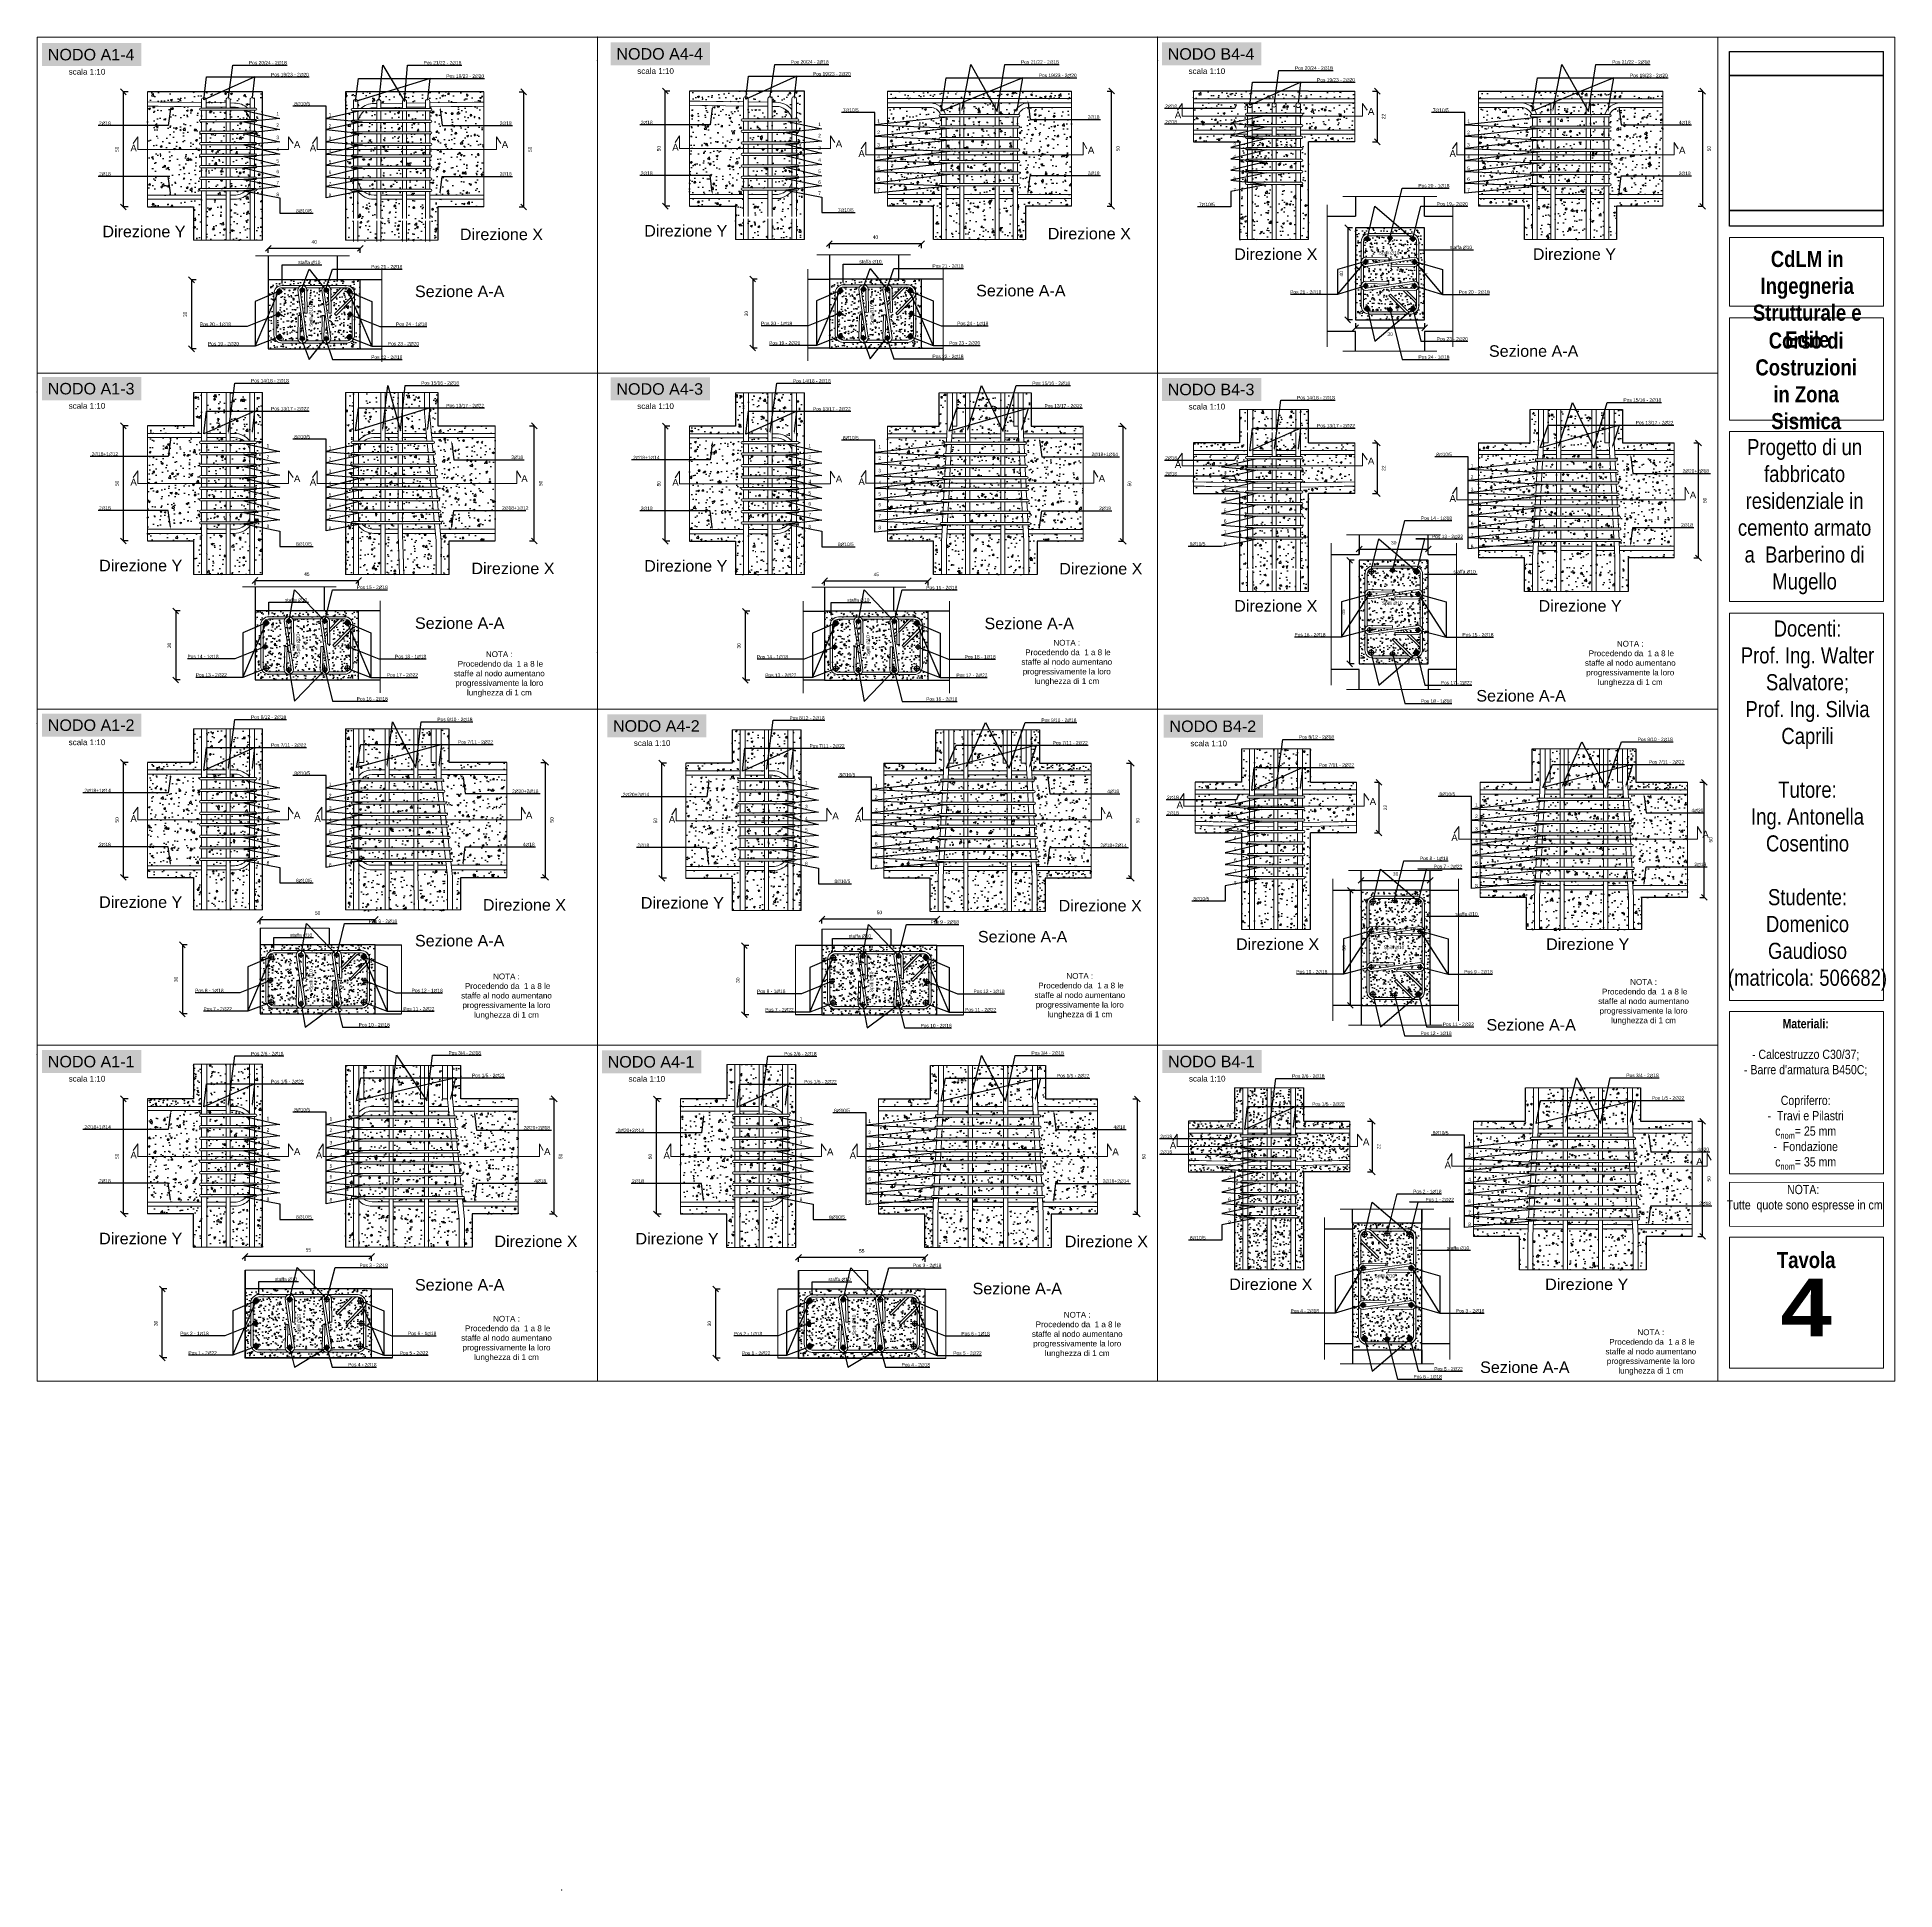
# Paper-space layout 'TAV4' of a CAD drawing. Header units: millimetres. Extents: x 16 to 823, y -221 to 584.
# The model-space entities are those that its viewports show. They can reach past a viewport. Long polylines and large blocks are cut down to what shows.
import ezdxf
from ezdxf import colors
from ezdxf.entities.mleader import LeaderData, LeaderLine
from ezdxf.math import Vec2, Vec3

# ---------------------------------------------------------------- set-up
doc = ezdxf.new("R2010")
doc.units = ezdxf.units.MM
doc.header["$XCLIPFRAME"] = 2
doc.linetypes.add('ACAD_ISO02W100', pattern=[15, 12, -3])
doc.linetypes.add('CENTER2', pattern=[28.575, 19.05, -3.175, 3.175, -3.175])
doc.layers.get('0').update_dxf_attribs({"color": 255})
for name, color, linetype, lineweight in [('armature', 5, 'Continuous', 18), ('Cls', 7, 'Continuous', 25), ('quote', 5, 'Continuous', 15), ('RETINO ARMATURE', 253, 'Continuous', 15), ('Scritte', 7, 'Continuous', 15), ('staffe', 10, 'Continuous', 15), ('tratteggio 1 a 50', 230, 'ACAD_ISO02W100', 15)]:
    doc.layers.add(name, color=color, linetype=linetype, lineweight=lineweight)
doc.layers.add('RETINI', color=253, linetype='Continuous')
doc.styles.get("Standard").update_dxf_attribs({"font": 'arial.ttf'})
doc.dimstyles.new('scala 1 a 10', dxfattribs={"dimtxt": 15, "dimasz": 25, "dimexe": 0.183, "dimexo": 0.1, "dimgap": 20, "dimtad": 2, "dimdec": 0, "dimlfac": 0.1, "dimzin": 0, "dimdsep": 46, "dimtxsty": 'Standard', "dimblk": 'OBLIQUE', "dimcen": -25, "dimadec": 0, "dimazin": 0, "dimtfac": 1, "dimtdec": 0, "dimtofl": 0, "dimtmove": 0, "dimatfit": 3, "dimfxl": 20, "dimfxlon": 1, "dimtolj": 1, "dimtzin": 0, "dimarcsym": 0})
picture_1 = doc.add_image_def('image2.jpg', size_in_pixel=(670, 68))
picture_2 = doc.add_image_def('image1.png', size_in_pixel=(484, 252))
pattern_1 = [(50, (1701.383, 50160.367), (52.833554, -4.622335), [5.5245, -60.7695]), (355, (1701.38, 50160.37), (-10.220592, 55.406485), [4.4196, -48.615769]), (100.451445, (1705.785, 50159.98), (42.612962, 50.784148), [4.6951026, -51.646171]), (46.1842, (1701.38, 50175.1), (78.612922, -12.192275), [8.28675, -91.15425]), (96.635558, (1707.93, 50174.08), (68.847199, 71.753576), [7.042657, -77.469326]), (351.18415, (1701.38, 50175.1), (68.847199, 71.753576), [6.62939, -72.923322]), (21, (1708.75, 50171.416), (43.9681735, -29.6569075), [5.5245, -60.7695]), (326, (1708.75, 50171.416), (17.922588, 53.41451), [4.4196, -48.6156]), (71.451445, (1712.41, 50168.945), (61.8907616, 23.757603), [4.6951026, -51.646082]), (37.5, (1701.383, 50160.367), (0.8956949, 24.5209613), [0, -48.02632, 0, -49.3522, 0, -48.79975]), (7.5, (1701.383, 50160.367), (19.3777021, 29.0523667), [0, -28.13812, 0, -46.92142, 0, -18.59915]), (327.5, (1684.956, 50160.367), (39.3212726, -1.6613358), [0, -18.415, 0, -57.4548, 0, -76.2381]), (317.5, (1677.59, 50160.367), (42.9574626, 7.3736824), [0, -23.9395, 0, -38.15588, 0, -54.1401])]
pattern_2 = [(320, (-391282.172, -225498.62), (-4.622335, -52.833554), [5.5245, -60.7695]), (265, (-391282.17, -225498.62), (55.406485, 10.220592), [4.4196, -48.615769]), (10.451445, (-391282.56, -225503.02), (50.784148, -42.612962), [4.6951026, -51.646171]), (316.1842, (-391267.44, -225498.62), (-12.192275, -78.612922), [8.28675, -91.15425]), (6.635558, (-391268.46, -225505.17), (71.753576, -68.847199), [7.042657, -77.469326]), (261.18415, (-391267.44, -225498.62), (71.753576, -68.847199), [6.62939, -72.923322]), (291, (-391271.123, -225505.986), (-29.6569075, -43.9681735), [5.5245, -60.7695]), (236, (-391271.123, -225505.986), (53.41451, -17.922588), [4.4196, -48.6156]), (341.451445, (-391273.595, -225509.65), (23.757603, -61.8907616), [4.6951026, -51.646082]), (307.5, (-391282.172, -225498.62), (24.5209613, -0.8956949), [0, -48.02632, 0, -49.3522, 0, -48.79975]), (277.5, (-391282.172, -225498.62), (29.0523667, -19.3777021), [0, -28.13812, 0, -46.92142, 0, -18.59915]), (237.5, (-391282.172, -225482.194), (-1.6613358, -39.3212726), [0, -18.415, 0, -57.4548, 0, -76.2381]), (227.5, (-391282.172, -225474.828), (7.3736824, -42.9574626), [0, -23.9395, 0, -38.15588, 0, -54.1401])]
pattern_3 = [(320, (-388016.686, -227975.98), (-4.7817257, -54.6554007), [5.715, -62.865]), (265, (-388016.686, -227975.98), (57.317054, 10.573026), [4.572, -50.292175]), (10.451445, (-388017.084, -227980.53), (52.5353256, -44.082374), [4.857003, -53.427073]), (316.1842, (-388001.446, -227975.98), (-12.612698, -81.323712), [8.5725, -94.2975]), (6.635558, (-388002.5, -227982.755), (74.227837, -71.22124), [7.285507, -80.140682]), (261.18415, (-388001.45, -227975.98), (74.227837, -71.22124), [6.85799, -75.43792]), (291, (-388005.256, -227983.6), (-30.6795595, -45.4843174), [5.715, -62.865]), (236, (-388005.256, -227983.6), (55.25639, -18.5406085), [4.572, -50.292]), (341.451445, (-388007.81, -227987.39), (24.576831, -64.024926), [4.857003, -53.426981]), (307.5, (-388016.686, -227975.978), (25.3665117, -0.926581), [0, -49.6824, 0, -51.054, 0, -50.4825]), (277.5, (-388016.686, -227975.978), (30.0541724, -20.0458988), [0, -29.1084, 0, -48.5394, 0, -19.2405]), (237.5, (-388016.686, -227958.985), (-1.7186232, -40.6771786), [0, -19.05, 0, -59.436, 0, -78.867]), (227.5, (-388016.686, -227951.365), (7.6279473, -44.4387544), [0, -24.765, 0, -39.4716, 0, -56.007])]
pattern_4 = [(320, (-436824.93, -227181.816), (-4.622335, -52.833554), [5.5245, -60.7695]), (265, (-436824.93, -227181.816), (55.406485, 10.220592), [4.4196, -48.6157694]), (10.451445, (-436825.317, -227186.22), (50.784148, -42.612962), [4.6951026, -51.646171]), (316.1842, (-436810.2, -227181.816), (-12.192275, -78.612922), [8.28675, -91.15425]), (6.635558, (-436811.216, -227188.37), (71.753576, -68.847199), [7.042657, -77.469326]), (261.18415, (-436810.2, -227181.816), (71.753576, -68.847199), [6.62939, -72.923322]), (291, (-436813.883, -227189.18), (-29.6569075, -43.9681735), [5.5245, -60.7695]), (236, (-436813.88, -227189.18), (53.41451, -17.922588), [4.4196, -48.6156]), (341.451445, (-436816.354, -227192.846), (23.757603, -61.8907616), [4.6951026, -51.646082]), (307.5, (-436824.932, -227181.816), (24.5209613, -0.8956949), [0, -48.02632, 0, -49.3522, 0, -48.79975]), (277.5, (-436824.932, -227181.816), (29.0523667, -19.3777021), [0, -28.13812, 0, -46.92142, 0, -18.59915]), (237.5, (-436824.932, -227165.39), (-1.6613358, -39.3212726), [0, -18.415, 0, -57.4548, 0, -76.2381]), (227.5, (-436824.93, -227158.023), (7.3736824, -42.9574626), [0, -23.9395, 0, -38.15588, 0, -54.1401])]
pattern_5 = [(50, (1716.95, 50934.523), (54.6554007, -4.7817257), [5.715, -62.865]), (355, (1716.95, 50934.523), (-10.573026, 57.317054), [4.572, -50.292175]), (100.451445, (1721.504, 50934.125), (44.082374, 52.5353256), [4.857003, -53.427073]), (46.1842, (1716.95, 50949.76), (81.323712, -12.612698), [8.5725, -94.2975]), (96.635558, (1723.73, 50948.71), (71.22124, 74.227837), [7.285507, -80.140682]), (351.18415, (1716.95, 50949.76), (71.22124, 74.227837), [6.85799, -75.43792]), (21, (1724.57, 50945.953), (45.4843174, -30.6795595), [5.715, -62.865]), (326, (1724.57, 50945.953), (18.5406085, 55.25639), [4.572, -50.292]), (71.451445, (1728.36, 50943.396), (64.024926, 24.576831), [4.857003, -53.426981]), (37.5, (1716.95, 50934.523), (0.926581, 25.3665117), [0, -49.6824, 0, -51.054, 0, -50.4825]), (7.5, (1716.95, 50934.523), (20.0458988, 30.0541724), [0, -29.1084, 0, -48.5394, 0, -19.2405]), (327.5, (1699.957, 50934.523), (40.6771786, -1.7186232), [0, -19.05, 0, -59.436, 0, -78.867]), (317.5, (1692.337, 50934.523), (44.4387544, 7.6279473), [0, -24.765, 0, -39.4716, 0, -56.007])]
pattern_6 = [(50, (-1892.81, -741.354), (52.833554, -4.622335), [5.5245, -60.7695]), (355, (-1892.81, -741.354), (-10.220592, 55.406485), [4.4196, -48.6157694]), (100.451445, (-1888.405, -741.74), (42.612962, 50.784148), [4.6951026, -51.646171]), (46.1842, (-1892.81, -726.62), (78.612922, -12.192275), [8.28675, -91.15425]), (96.635558, (-1886.26, -727.64), (68.847199, 71.753576), [7.042657, -77.469326]), (351.18415, (-1892.81, -726.62), (68.847199, 71.753576), [6.62939, -72.923322]), (21, (-1885.44, -730.305), (43.9681735, -29.6569075), [5.5245, -60.7695]), (326, (-1885.44, -730.305), (17.922588, 53.41451), [4.4196, -48.6156]), (71.451445, (-1881.78, -732.776), (61.8907616, 23.757603), [4.6951026, -51.646082]), (37.5, (-1892.808, -741.354), (0.8956949, 24.5209613), [0, -48.02632, 0, -49.3522, 0, -48.79975]), (7.5, (-1892.808, -741.354), (19.3777021, 29.0523667), [0, -28.13812, 0, -46.92142, 0, -18.59915]), (327.5, (-1909.234, -741.354), (39.3212726, -1.6613358), [0, -18.415, 0, -57.4548, 0, -76.2381]), (317.5, (-1916.6, -741.354), (42.9574626, 7.3736824), [0, -23.9395, 0, -38.15588, 0, -54.1401])]
pattern_7 = [(50, (-1958.125, -738.045), (54.6554007, -4.7817257), [5.715, -62.865]), (355, (-1958.125, -738.045), (-10.573026, 57.317054), [4.572, -50.292175]), (100.451445, (-1953.57, -738.443), (44.082374, 52.5353256), [4.857003, -53.427073]), (46.1842, (-1958.125, -722.805), (81.323712, -12.612698), [8.5725, -94.2975]), (96.635558, (-1951.35, -723.856), (71.22124, 74.227837), [7.285507, -80.140682]), (351.18415, (-1958.125, -722.805), (71.22124, 74.227837), [6.85799, -75.43792]), (21, (-1950.505, -726.615), (45.4843174, -30.6795595), [5.715, -62.865]), (326, (-1950.505, -726.615), (18.5406085, 55.25639), [4.572, -50.292]), (71.451445, (-1946.715, -729.17), (64.024926, 24.576831), [4.857003, -53.426981]), (37.5, (-1958.125, -738.045), (0.926581, 25.3665117), [0, -49.6824, 0, -51.054, 0, -50.4825]), (7.5, (-1958.125, -738.045), (20.0458988, 30.0541724), [0, -29.1084, 0, -48.5394, 0, -19.2405]), (327.5, (-1975.118, -738.045), (40.6771786, -1.7186232), [0, -19.05, 0, -59.436, 0, -78.867]), (317.5, (-1982.738, -738.045), (44.4387544, 7.6279473), [0, -24.765, 0, -39.4716, 0, -56.007])]
pattern_8 = [(50, (8463.497, 50160.367), (52.833554, -4.622335), [5.5245, -60.7695]), (355, (8463.5, 50160.37), (-10.220592, 55.406485), [4.4196, -48.615769]), (100.451445, (8467.9, 50159.98), (42.612962, 50.784148), [4.6951026, -51.646171]), (46.1842, (8463.5, 50175.1), (78.612922, -12.192275), [8.28675, -91.15425]), (96.635558, (8470.05, 50174.08), (68.847199, 71.753576), [7.042657, -77.469326]), (351.18415, (8463.5, 50175.1), (68.847199, 71.753576), [6.62939, -72.923322]), (21, (8470.863, 50171.416), (43.9681735, -29.6569075), [5.5245, -60.7695]), (326, (8470.863, 50171.416), (17.922588, 53.41451), [4.4196, -48.6156]), (71.451445, (8474.527, 50168.945), (61.8907616, 23.757603), [4.6951026, -51.646082]), (37.5, (8463.497, 50160.367), (0.8956949, 24.5209613), [0, -48.02632, 0, -49.3522, 0, -48.79975]), (7.5, (8463.497, 50160.367), (19.3777021, 29.0523667), [0, -28.13812, 0, -46.92142, 0, -18.59915]), (327.5, (8447.071, 50160.367), (39.3212726, -1.6613358), [0, -18.415, 0, -57.4548, 0, -76.2381]), (317.5, (8439.705, 50160.367), (42.9574626, 7.3736824), [0, -23.9395, 0, -38.15588, 0, -54.1401])]
pattern_9 = [(50, (8515.25, 50934.523), (54.6554007, -4.7817257), [5.715, -62.865]), (355, (8515.25, 50934.523), (-10.573026, 57.317054), [4.572, -50.292175]), (100.451445, (8519.805, 50934.125), (44.082374, 52.5353256), [4.857003, -53.427073]), (46.1842, (8515.25, 50949.76), (81.323712, -12.612698), [8.5725, -94.2975]), (96.635558, (8522.03, 50948.71), (71.22124, 74.227837), [7.285507, -80.140682]), (351.18415, (8515.25, 50949.76), (71.22124, 74.227837), [6.85799, -75.43792]), (21, (8522.87, 50945.953), (45.4843174, -30.6795595), [5.715, -62.865]), (326, (8522.87, 50945.953), (18.5406085, 55.25639), [4.572, -50.292]), (71.451445, (8526.66, 50943.396), (64.024926, 24.576831), [4.857003, -53.426981]), (37.5, (8515.25, 50934.523), (0.926581, 25.3665117), [0, -49.6824, 0, -51.054, 0, -50.4825]), (7.5, (8515.25, 50934.523), (20.0458988, 30.0541724), [0, -29.1084, 0, -48.5394, 0, -19.2405]), (327.5, (8498.258, 50934.523), (40.6771786, -1.7186232), [0, -19.05, 0, -59.436, 0, -78.867]), (317.5, (8490.638, 50934.523), (44.4387544, 7.6279473), [0, -24.765, 0, -39.4716, 0, -56.007])]
pattern_10 = [(50, (4886.915, -741.354), (52.833554, -4.622335), [5.5245, -60.7695]), (355, (4886.915, -741.354), (-10.220592, 55.406485), [4.4196, -48.6157694]), (100.451445, (4891.317, -741.74), (42.612962, 50.784148), [4.6951026, -51.646171]), (46.1842, (4886.915, -726.62), (78.612922, -12.192275), [8.28675, -91.15425]), (96.635558, (4893.466, -727.64), (68.847199, 71.753576), [7.042657, -77.469326]), (351.18415, (4886.915, -726.62), (68.847199, 71.753576), [6.62939, -72.923322]), (21, (4894.28, -730.305), (43.9681735, -29.6569075), [5.5245, -60.7695]), (326, (4894.28, -730.305), (17.922588, 53.41451), [4.4196, -48.6156]), (71.451445, (4897.945, -732.776), (61.8907616, 23.757603), [4.6951026, -51.646082]), (37.5, (4886.915, -741.354), (0.8956949, 24.5209613), [0, -48.02632, 0, -49.3522, 0, -48.79975]), (7.5, (4886.915, -741.354), (19.3777021, 29.0523667), [0, -28.13812, 0, -46.92142, 0, -18.59915]), (327.5, (4870.488, -741.354), (39.3212726, -1.6613358), [0, -18.415, 0, -57.4548, 0, -76.2381]), (317.5, (4863.122, -741.354), (42.9574626, 7.3736824), [0, -23.9395, 0, -38.15588, 0, -54.1401])]
pattern_11 = [(50, (4808.45, -738.045), (54.6554007, -4.7817257), [5.715, -62.865]), (355, (4808.45, -738.045), (-10.573026, 57.317054), [4.572, -50.292175]), (100.451445, (4813.004, -738.443), (44.082374, 52.5353256), [4.857003, -53.427073]), (46.1842, (4808.45, -722.805), (81.323712, -12.612698), [8.5725, -94.2975]), (96.635558, (4815.23, -723.856), (71.22124, 74.227837), [7.285507, -80.140682]), (351.18415, (4808.45, -722.805), (71.22124, 74.227837), [6.85799, -75.43792]), (21, (4816.07, -726.615), (45.4843174, -30.6795595), [5.715, -62.865]), (326, (4816.07, -726.615), (18.5406085, 55.25639), [4.572, -50.292]), (71.451445, (4819.86, -729.17), (64.024926, 24.576831), [4.857003, -53.426981]), (37.5, (4808.45, -738.045), (0.926581, 25.3665117), [0, -49.6824, 0, -51.054, 0, -50.4825]), (7.5, (4808.45, -738.045), (20.0458988, 30.0541724), [0, -29.1084, 0, -48.5394, 0, -19.2405]), (327.5, (4791.457, -738.045), (40.6771786, -1.7186232), [0, -19.05, 0, -59.436, 0, -78.867]), (317.5, (4783.837, -738.045), (44.4387544, 7.6279473), [0, -24.765, 0, -39.4716, 0, -56.007])]

# ---------------------------------------------------------------- blocks, each defined once
blk = doc.blocks.new('*U1343')
at = {"layer": 'staffe'}
for points in [[(-170.3, 5, 1), (-170.3, -5), (170.3, -5)], [(-170.3, 5), (170.3, 5, -1), (170.3, -5)]]:
    blk.add_lwpolyline(points, format="xyb", dxfattribs=at)
blk = doc.blocks.new('*U1344')
at = {"layer": 'armature', "color": 0, "linetype": 'ByBlock', "lineweight": -2, "transparency": 16777216}
for p in [(0, 0), (0, -50), (0, -100), (0, -150), (0, -200), (0, -250), (0, -300), (0, -350)]:
    blk.add_blockref('*U1343', p, dxfattribs=at)
blk = doc.blocks.new('*U1351')
at = {"layer": 'staffe'}
blk.add_lwpolyline([(-120, 5), (120, 5, -1), (120, -5), (-120, -5, -1)], format="xyb", close=True, dxfattribs=at)
blk = doc.blocks.new('*U1352')
at = {"layer": 'armature', "color": 0, "linetype": 'ByBlock', "lineweight": -2, "transparency": 16777216}
for p in [(0, 350), (0, 300), (0, 250), (0, 200), (0, 150), (0, 100), (0, 50), (0, 0)]:
    blk.add_blockref('*U1351', p, dxfattribs=at)
blk = doc.blocks.new('*U1345')
at = {"layer": 'staffe'}
blk.add_lwpolyline([(-120, 5), (120, 5, -1), (120, -5), (-120, -5, -1)], format="xyb", close=True, dxfattribs=at)
blk = doc.blocks.new('*U1346')
at = {"layer": 'armature', "color": 0, "linetype": 'ByBlock', "lineweight": -2, "transparency": 16777216}
for p in [(0, 350), (0, 300), (0, 250), (0, 200), (0, 150), (0, 100), (0, 50), (0, 0)]:
    blk.add_blockref('*U1345', p, dxfattribs=at)
blk = doc.blocks.new('*U1347')
at = {"layer": 'staffe'}
blk.add_lwpolyline([(-120, 5), (120, 5, -1), (120, -5), (-120, -5, -1)], format="xyb", close=True, dxfattribs=at)
blk = doc.blocks.new('*U1348')
at = {"layer": 'armature', "color": 0, "linetype": 'ByBlock', "lineweight": -2, "transparency": 16777216}
for p in [(0, 350), (0, 300), (0, 250), (0, 200), (0, 150), (0, 100), (0, 50), (0, 0)]:
    blk.add_blockref('*U1347', p, dxfattribs=at)
blk = doc.blocks.new('*U1349')
at = {"layer": 'staffe'}
blk.add_lwpolyline([(-120, 5), (120, 5, -1), (120, -5), (-120, -5, -1)], format="xyb", close=True, dxfattribs=at)
blk = doc.blocks.new('*U1350')
at = {"layer": 'armature', "color": 0, "linetype": 'ByBlock', "lineweight": -2, "transparency": 16777216}
for p in [(0, 350), (0, 300), (0, 250), (0, 200), (0, 150), (0, 100), (0, 50), (0, 0)]:
    blk.add_blockref('*U1349', p, dxfattribs=at)
blk = doc.blocks.new('*U1353')
at = {"layer": 'Cls', "color": 0, "linetype": 'CENTER2', "transparency": 16777216}
for p, q in [((-13.5, 0), (-2, 0)), ((0, 2), (0, 13.5)), ((2, 0), (13.5, 0)), ((0, -13.5), (0, -2))]:
    blk.add_line(p, q, dxfattribs=at)
at = {"layer": 'Cls', "color": 0, "linetype": 'Continuous', "transparency": 16777216}
for p, q in [((-1, 0), (1, 0)), ((0, -1), (0, 1))]:
    blk.add_line(p, q, dxfattribs=at)
blk = doc.blocks.new('*U1354')
at = {"layer": 'Cls', "color": 0, "linetype": 'CENTER2', "transparency": 16777216}
for p, q in [((-12.5, 0), (-1.8, 0)), ((0, 1.8), (0, 12.5)), ((1.8, 0), (12.5, 0)), ((0, -12.5), (0, -1.8))]:
    blk.add_line(p, q, dxfattribs=at)
at = {"layer": 'Cls', "color": 0, "linetype": 'Continuous', "transparency": 16777216}
for p, q in [((-0.9, 0), (0.9, 0)), ((0, -0.9), (0, 0.9))]:
    blk.add_line(p, q, dxfattribs=at)
blk = doc.blocks.new('*U1355')
at = {"layer": 'Cls', "color": 0, "linetype": 'CENTER2', "transparency": 16777216}
for p, q in [((-13.5, 0), (-2, 0)), ((0, 2), (0, 13.5)), ((2, 0), (13.5, 0)), ((0, -13.5), (0, -2))]:
    blk.add_line(p, q, dxfattribs=at)
at = {"layer": 'Cls', "color": 0, "linetype": 'Continuous', "transparency": 16777216}
for p, q in [((-1, 0), (1, 0)), ((0, -1), (0, 1))]:
    blk.add_line(p, q, dxfattribs=at)
blk = doc.blocks.new('*U1356')
at = {"layer": 'Cls', "color": 0, "linetype": 'CENTER2', "transparency": 16777216}
for p, q in [((-12.5, 0), (-1.8, 0)), ((0, 1.8), (0, 12.5)), ((1.8, 0), (12.5, 0)), ((0, -12.5), (0, -1.8))]:
    blk.add_line(p, q, dxfattribs=at)
at = {"layer": 'Cls', "color": 0, "linetype": 'Continuous', "transparency": 16777216}
for p, q in [((-0.9, 0), (0.9, 0)), ((0, -0.9), (0, 0.9))]:
    blk.add_line(p, q, dxfattribs=at)
blk = doc.blocks.new('*U1357')
at = {"layer": 'Cls', "color": 0, "linetype": 'CENTER2', "transparency": 16777216}
for p, q in [((-12.5, 0), (-1.8, 0)), ((0, 1.8), (0, 12.5)), ((1.8, 0), (12.5, 0)), ((0, -12.5), (0, -1.8))]:
    blk.add_line(p, q, dxfattribs=at)
at = {"layer": 'Cls', "color": 0, "linetype": 'Continuous', "transparency": 16777216}
for p, q in [((-0.9, 0), (0.9, 0)), ((0, -0.9), (0, 0.9))]:
    blk.add_line(p, q, dxfattribs=at)
blk = doc.blocks.new('*U1358')
at = {"layer": 'Cls', "color": 0, "linetype": 'CENTER2', "transparency": 16777216}
for p, q in [((-13.5, 0), (-2, 0)), ((0, 2), (0, 13.5)), ((2, 0), (13.5, 0)), ((0, -13.5), (0, -2))]:
    blk.add_line(p, q, dxfattribs=at)
at = {"layer": 'Cls', "color": 0, "linetype": 'Continuous', "transparency": 16777216}
for p, q in [((-1, 0), (1, 0)), ((0, -1), (0, 1))]:
    blk.add_line(p, q, dxfattribs=at)
blk = doc.blocks.new('*U1359')
at = {"layer": 'Cls', "color": 0, "linetype": 'CENTER2', "transparency": 16777216}
for p, q in [((-12.5, 0), (-1.8, 0)), ((0, 1.8), (0, 12.5)), ((1.8, 0), (12.5, 0)), ((0, -12.5), (0, -1.8))]:
    blk.add_line(p, q, dxfattribs=at)
at = {"layer": 'Cls', "color": 0, "linetype": 'Continuous', "transparency": 16777216}
for p, q in [((-0.9, 0), (0.9, 0)), ((0, -0.9), (0, 0.9))]:
    blk.add_line(p, q, dxfattribs=at)
blk = doc.blocks.new('*U1360')
at = {"layer": 'Cls', "color": 0, "linetype": 'CENTER2', "transparency": 16777216}
for p, q in [((-13.5, 0), (-2, 0)), ((0, 2), (0, 13.5)), ((2, 0), (13.5, 0)), ((0, -13.5), (0, -2))]:
    blk.add_line(p, q, dxfattribs=at)
at = {"layer": 'Cls', "color": 0, "linetype": 'Continuous', "transparency": 16777216}
for p, q in [((-1, 0), (1, 0)), ((0, -1), (0, 1))]:
    blk.add_line(p, q, dxfattribs=at)
blk = doc.blocks.new('*U1361')
at = {"layer": 'Cls', "color": 0, "linetype": 'CENTER2', "transparency": 16777216}
for p, q in [((-12.5, 0), (-1.8, 0)), ((0, 1.8), (0, 12.5)), ((1.8, 0), (12.5, 0)), ((0, -12.5), (0, -1.8))]:
    blk.add_line(p, q, dxfattribs=at)
at = {"layer": 'Cls', "color": 0, "linetype": 'Continuous', "transparency": 16777216}
for p, q in [((-0.9, 0), (0.9, 0)), ((0, -0.9), (0, 0.9))]:
    blk.add_line(p, q, dxfattribs=at)
blk = doc.blocks.new('*U1362')
at = {"layer": 'Cls', "color": 0, "linetype": 'CENTER2', "transparency": 16777216}
for p, q in [((-12.5, 0), (-1.8, 0)), ((0, 1.8), (0, 12.5)), ((1.8, 0), (12.5, 0)), ((0, -12.5), (0, -1.8))]:
    blk.add_line(p, q, dxfattribs=at)
at = {"layer": 'Cls', "color": 0, "linetype": 'Continuous', "transparency": 16777216}
for p, q in [((-0.9, 0), (0.9, 0)), ((0, -0.9), (0, 0.9))]:
    blk.add_line(p, q, dxfattribs=at)
blk = doc.blocks.new('*U1364')
at = {"layer": 'staffe'}
for points in [[(-170.3, 5, 1), (-170.3, -5), (170.3, -5)], [(-170.3, 5), (170.3, 5, -1), (170.3, -5)]]:
    blk.add_lwpolyline(points, format="xyb", dxfattribs=at)
blk = doc.blocks.new('*U1363')
at = {"layer": 'armature', "color": 0, "linetype": 'ByBlock', "lineweight": -2, "transparency": 16777216}
for p in [(0, 0), (0, -50), (0, -100), (0, -150), (0, -200), (0, -250), (0, -300)]:
    blk.add_blockref('*U1364', p, dxfattribs=at)
blk = doc.blocks.new('*U1365')
at = {"layer": 'staffe'}
blk.add_lwpolyline([(-120, 5), (120, 5, -1), (120, -5), (-120, -5, -1)], format="xyb", close=True, dxfattribs=at)
blk = doc.blocks.new('*U1366')
at = {"layer": 'armature', "color": 0, "linetype": 'ByBlock', "lineweight": -2, "transparency": 16777216}
for p in [(0, 300), (0, 250), (0, 200), (0, 150), (0, 100), (0, 50), (0, 0)]:
    blk.add_blockref('*U1365', p, dxfattribs=at)
blk = doc.blocks.new('*U1369')
at = {"layer": 'staffe'}
blk.add_lwpolyline([(-120, 5), (120, 5, -1), (120, -5), (-120, -5, -1)], format="xyb", close=True, dxfattribs=at)
blk = doc.blocks.new('*U1370')
at = {"layer": 'armature', "color": 0, "linetype": 'ByBlock', "lineweight": -2, "transparency": 16777216}
for p in [(0, 350), (0, 300), (0, 250), (0, 200), (0, 150), (0, 100), (0, 50), (0, 0)]:
    blk.add_blockref('*U1369', p, dxfattribs=at)
blk = doc.blocks.new('*U1371')
at = {"layer": 'staffe'}
blk.add_lwpolyline([(-120, 5), (120, 5, -1), (120, -5), (-120, -5, -1)], format="xyb", close=True, dxfattribs=at)
blk = doc.blocks.new('*U1372')
at = {"layer": 'armature', "color": 0, "linetype": 'ByBlock', "lineweight": -2, "transparency": 16777216}
for p in [(0, 350), (0, 300), (0, 250), (0, 200), (0, 150), (0, 100), (0, 50), (0, 0)]:
    blk.add_blockref('*U1371', p, dxfattribs=at)
blk = doc.blocks.new('*U1373')
at = {"layer": 'staffe'}
blk.add_lwpolyline([(-120, 5), (120, 5, -1), (120, -5), (-120, -5, -1)], format="xyb", close=True, dxfattribs=at)
blk = doc.blocks.new('*U1374')
at = {"layer": 'armature', "color": 0, "linetype": 'ByBlock', "lineweight": -2, "transparency": 16777216}
for p in [(0, 350), (0, 300), (0, 250), (0, 200), (0, 150), (0, 100), (0, 50), (0, 0)]:
    blk.add_blockref('*U1373', p, dxfattribs=at)
blk = doc.blocks.new('*U1375')
at = {"layer": 'staffe'}
blk.add_lwpolyline([(-120, 5), (120, 5, -1), (120, -5), (-120, -5, -1)], format="xyb", close=True, dxfattribs=at)
blk = doc.blocks.new('*U1376')
at = {"layer": 'armature', "color": 0, "linetype": 'ByBlock', "lineweight": -2, "transparency": 16777216}
for p in [(0, 300), (0, 250), (0, 200), (0, 150), (0, 100), (0, 50), (0, 0)]:
    blk.add_blockref('*U1375', p, dxfattribs=at)
blk = doc.blocks.new('*U1367')
at = {"layer": 'staffe'}
blk.add_lwpolyline([(-120, 5), (120, 5, -1), (120, -5), (-120, -5, -1)], format="xyb", close=True, dxfattribs=at)
blk = doc.blocks.new('*U1368')
at = {"layer": 'armature', "color": 0, "linetype": 'ByBlock', "lineweight": -2, "transparency": 16777216}
for p in [(0, 350), (0, 300), (0, 250), (0, 200), (0, 150), (0, 100), (0, 50), (0, 0)]:
    blk.add_blockref('*U1367', p, dxfattribs=at)
blk = doc.blocks.new('*U1378')
at = {"layer": 'staffe'}
for points in [[(-170.3, 5, 1), (-170.3, -5), (170.3, -5)], [(-170.3, 5), (170.3, 5, -1), (170.3, -5)]]:
    blk.add_lwpolyline(points, format="xyb", dxfattribs=at)
blk = doc.blocks.new('*U1377')
at = {"layer": 'armature', "color": 0, "linetype": 'ByBlock', "lineweight": -2, "transparency": 16777216}
for p in [(0, 0), (0, -50), (0, -100), (0, -150), (0, -200), (0, -250), (0, -300)]:
    blk.add_blockref('*U1378', p, dxfattribs=at)
blk = doc.blocks.new('*U1379')
at = {"layer": 'Cls', "color": 0, "linetype": 'CENTER2', "transparency": 16777216}
for p, q in [((-13.5, 0), (-2, 0)), ((0, 2), (0, 13.5)), ((2, 0), (13.5, 0)), ((0, -13.5), (0, -2))]:
    blk.add_line(p, q, dxfattribs=at)
at = {"layer": 'Cls', "color": 0, "linetype": 'Continuous', "transparency": 16777216}
for p, q in [((-1, 0), (1, 0)), ((0, -1), (0, 1))]:
    blk.add_line(p, q, dxfattribs=at)
blk = doc.blocks.new('*U1380')
at = {"layer": 'Cls', "color": 0, "linetype": 'CENTER2', "transparency": 16777216}
for p, q in [((-12.5, 0), (-1.8, 0)), ((0, 1.8), (0, 12.5)), ((1.8, 0), (12.5, 0)), ((0, -12.5), (0, -1.8))]:
    blk.add_line(p, q, dxfattribs=at)
at = {"layer": 'Cls', "color": 0, "linetype": 'Continuous', "transparency": 16777216}
for p, q in [((-0.9, 0), (0.9, 0)), ((0, -0.9), (0, 0.9))]:
    blk.add_line(p, q, dxfattribs=at)
blk = doc.blocks.new('*U1411')
at = {"layer": 'Cls', "color": 0, "linetype": 'CENTER2', "transparency": 16777216}
for p, q in [((-13.5, 0), (-2, 0)), ((0, 2), (0, 13.5)), ((2, 0), (13.5, 0)), ((0, -13.5), (0, -2))]:
    blk.add_line(p, q, dxfattribs=at)
at = {"layer": 'Cls', "color": 0, "linetype": 'Continuous', "transparency": 16777216}
for p, q in [((-1, 0), (1, 0)), ((0, -1), (0, 1))]:
    blk.add_line(p, q, dxfattribs=at)
blk = doc.blocks.new('*U1412')
at = {"layer": 'Cls', "color": 0, "linetype": 'CENTER2', "transparency": 16777216}
for p, q in [((-12.5, 0), (-1.8, 0)), ((0, 1.8), (0, 12.5)), ((1.8, 0), (12.5, 0)), ((0, -12.5), (0, -1.8))]:
    blk.add_line(p, q, dxfattribs=at)
at = {"layer": 'Cls', "color": 0, "linetype": 'Continuous', "transparency": 16777216}
for p, q in [((-0.9, 0), (0.9, 0)), ((0, -0.9), (0, 0.9))]:
    blk.add_line(p, q, dxfattribs=at)
blk = doc.blocks.new('*U1413')
at = {"layer": 'Cls', "color": 0, "linetype": 'CENTER2', "transparency": 16777216}
for p, q in [((-12.5, 0), (-1.8, 0)), ((0, 1.8), (0, 12.5)), ((1.8, 0), (12.5, 0)), ((0, -12.5), (0, -1.8))]:
    blk.add_line(p, q, dxfattribs=at)
at = {"layer": 'Cls', "color": 0, "linetype": 'Continuous', "transparency": 16777216}
for p, q in [((-0.9, 0), (0.9, 0)), ((0, -0.9), (0, 0.9))]:
    blk.add_line(p, q, dxfattribs=at)
blk = doc.blocks.new('*U1414')
at = {"layer": 'Cls', "color": 0, "linetype": 'CENTER2', "transparency": 16777216}
for p, q in [((-13.5, 0), (-2, 0)), ((0, 2), (0, 13.5)), ((2, 0), (13.5, 0)), ((0, -13.5), (0, -2))]:
    blk.add_line(p, q, dxfattribs=at)
at = {"layer": 'Cls', "color": 0, "linetype": 'Continuous', "transparency": 16777216}
for p, q in [((-1, 0), (1, 0)), ((0, -1), (0, 1))]:
    blk.add_line(p, q, dxfattribs=at)
blk = doc.blocks.new('*U1415')
at = {"layer": 'Cls', "color": 0, "linetype": 'CENTER2', "transparency": 16777216}
for p, q in [((-12.5, 0), (-1.8, 0)), ((0, 1.8), (0, 12.5)), ((1.8, 0), (12.5, 0)), ((0, -12.5), (0, -1.8))]:
    blk.add_line(p, q, dxfattribs=at)
at = {"layer": 'Cls', "color": 0, "linetype": 'Continuous', "transparency": 16777216}
for p, q in [((-0.9, 0), (0.9, 0)), ((0, -0.9), (0, 0.9))]:
    blk.add_line(p, q, dxfattribs=at)
blk = doc.blocks.new('*U1416')
at = {"layer": 'Cls', "color": 0, "linetype": 'CENTER2', "transparency": 16777216}
for p, q in [((-13.5, 0), (-2, 0)), ((0, 2), (0, 13.5)), ((2, 0), (13.5, 0)), ((0, -13.5), (0, -2))]:
    blk.add_line(p, q, dxfattribs=at)
at = {"layer": 'Cls', "color": 0, "linetype": 'Continuous', "transparency": 16777216}
for p, q in [((-1, 0), (1, 0)), ((0, -1), (0, 1))]:
    blk.add_line(p, q, dxfattribs=at)
blk = doc.blocks.new('*U1417')
at = {"layer": 'Cls', "color": 0, "linetype": 'CENTER2', "transparency": 16777216}
for p, q in [((-12.5, 0), (-1.8, 0)), ((0, 1.8), (0, 12.5)), ((1.8, 0), (12.5, 0)), ((0, -12.5), (0, -1.8))]:
    blk.add_line(p, q, dxfattribs=at)
at = {"layer": 'Cls', "color": 0, "linetype": 'Continuous', "transparency": 16777216}
for p, q in [((-0.9, 0), (0.9, 0)), ((0, -0.9), (0, 0.9))]:
    blk.add_line(p, q, dxfattribs=at)
blk = doc.blocks.new('*U1418')
at = {"layer": 'Cls', "color": 0, "linetype": 'CENTER2', "transparency": 16777216}
for p, q in [((-12.5, 0), (-1.8, 0)), ((0, 1.8), (0, 12.5)), ((1.8, 0), (12.5, 0)), ((0, -12.5), (0, -1.8))]:
    blk.add_line(p, q, dxfattribs=at)
at = {"layer": 'Cls', "color": 0, "linetype": 'Continuous', "transparency": 16777216}
for p, q in [((-0.9, 0), (0.9, 0)), ((0, -0.9), (0, 0.9))]:
    blk.add_line(p, q, dxfattribs=at)
blk = doc.blocks.new('*U1409')
at = {"layer": 'Cls', "color": 0, "linetype": 'CENTER2', "transparency": 16777216}
for p, q in [((-14.5, 0), (-2.2, 0)), ((0, 2.2), (0, 14.5)), ((2.2, 0), (14.5, 0)), ((0, -14.5), (0, -2.2))]:
    blk.add_line(p, q, dxfattribs=at)
at = {"layer": 'Cls', "color": 0, "linetype": 'Continuous', "transparency": 16777216}
for p, q in [((-1.1, 0), (1.1, 0)), ((0, -1.1), (0, 1.1))]:
    blk.add_line(p, q, dxfattribs=at)
blk = doc.blocks.new('*U1410')
at = {"layer": 'Cls', "color": 0, "linetype": 'CENTER2', "transparency": 16777216}
for p, q in [((-12.5, 0), (-1.8, 0)), ((0, 1.8), (0, 12.5)), ((1.8, 0), (12.5, 0)), ((0, -12.5), (0, -1.8))]:
    blk.add_line(p, q, dxfattribs=at)
at = {"layer": 'Cls', "color": 0, "linetype": 'Continuous', "transparency": 16777216}
for p, q in [((-0.9, 0), (0.9, 0)), ((0, -0.9), (0, 0.9))]:
    blk.add_line(p, q, dxfattribs=at)
blk = doc.blocks.new('*U1381')
at = {"layer": 'Cls', "color": 0, "linetype": 'CENTER2', "transparency": 16777216}
for p, q in [((-12.5, 0), (-1.8, 0)), ((0, 1.8), (0, 12.5)), ((1.8, 0), (12.5, 0)), ((0, -12.5), (0, -1.8))]:
    blk.add_line(p, q, dxfattribs=at)
at = {"layer": 'Cls', "color": 0, "linetype": 'Continuous', "transparency": 16777216}
for p, q in [((-0.9, 0), (0.9, 0)), ((0, -0.9), (0, 0.9))]:
    blk.add_line(p, q, dxfattribs=at)
blk = doc.blocks.new('*U1382')
at = {"layer": 'Cls', "color": 0, "linetype": 'CENTER2', "transparency": 16777216}
for p, q in [((-12.5, 0), (-1.8, 0)), ((0, 1.8), (0, 12.5)), ((1.8, 0), (12.5, 0)), ((0, -12.5), (0, -1.8))]:
    blk.add_line(p, q, dxfattribs=at)
at = {"layer": 'Cls', "color": 0, "linetype": 'Continuous', "transparency": 16777216}
for p, q in [((-0.9, 0), (0.9, 0)), ((0, -0.9), (0, 0.9))]:
    blk.add_line(p, q, dxfattribs=at)
blk = doc.blocks.new('*U1383')
at = {"layer": 'Cls', "color": 0, "linetype": 'CENTER2', "transparency": 16777216}
for p, q in [((-14.5, 0), (-2.2, 0)), ((0, 2.2), (0, 14.5)), ((2.2, 0), (14.5, 0)), ((0, -14.5), (0, -2.2))]:
    blk.add_line(p, q, dxfattribs=at)
at = {"layer": 'Cls', "color": 0, "linetype": 'Continuous', "transparency": 16777216}
for p, q in [((-1.1, 0), (1.1, 0)), ((0, -1.1), (0, 1.1))]:
    blk.add_line(p, q, dxfattribs=at)
blk = doc.blocks.new('*U1384')
at = {"layer": 'Cls', "color": 0, "linetype": 'CENTER2', "transparency": 16777216}
for p, q in [((-12.5, 0), (-1.8, 0)), ((0, 1.8), (0, 12.5)), ((1.8, 0), (12.5, 0)), ((0, -12.5), (0, -1.8))]:
    blk.add_line(p, q, dxfattribs=at)
at = {"layer": 'Cls', "color": 0, "linetype": 'Continuous', "transparency": 16777216}
for p, q in [((-0.9, 0), (0.9, 0)), ((0, -0.9), (0, 0.9))]:
    blk.add_line(p, q, dxfattribs=at)
blk = doc.blocks.new('*U1407')
at = {"layer": 'Cls', "color": 0, "linetype": 'CENTER2', "transparency": 16777216}
for p, q in [((-14.5, 0), (-2.2, 0)), ((0, 2.2), (0, 14.5)), ((2.2, 0), (14.5, 0)), ((0, -14.5), (0, -2.2))]:
    blk.add_line(p, q, dxfattribs=at)
at = {"layer": 'Cls', "color": 0, "linetype": 'Continuous', "transparency": 16777216}
for p, q in [((-1.1, 0), (1.1, 0)), ((0, -1.1), (0, 1.1))]:
    blk.add_line(p, q, dxfattribs=at)
blk = doc.blocks.new('*U1408')
at = {"layer": 'Cls', "color": 0, "linetype": 'CENTER2', "transparency": 16777216}
for p, q in [((-12.5, 0), (-1.8, 0)), ((0, 1.8), (0, 12.5)), ((1.8, 0), (12.5, 0)), ((0, -12.5), (0, -1.8))]:
    blk.add_line(p, q, dxfattribs=at)
at = {"layer": 'Cls', "color": 0, "linetype": 'Continuous', "transparency": 16777216}
for p, q in [((-0.9, 0), (0.9, 0)), ((0, -0.9), (0, 0.9))]:
    blk.add_line(p, q, dxfattribs=at)
blk = doc.blocks.new('*U1405')
at = {"layer": 'Cls', "color": 0, "linetype": 'CENTER2', "transparency": 16777216}
for p, q in [((-12.5, 0), (-1.8, 0)), ((0, 1.8), (0, 12.5)), ((1.8, 0), (12.5, 0)), ((0, -12.5), (0, -1.8))]:
    blk.add_line(p, q, dxfattribs=at)
at = {"layer": 'Cls', "color": 0, "linetype": 'Continuous', "transparency": 16777216}
for p, q in [((-0.9, 0), (0.9, 0)), ((0, -0.9), (0, 0.9))]:
    blk.add_line(p, q, dxfattribs=at)
blk = doc.blocks.new('*U1406')
at = {"layer": 'Cls', "color": 0, "linetype": 'CENTER2', "transparency": 16777216}
for p, q in [((-14.5, 0), (-2.2, 0)), ((0, 2.2), (0, 14.5)), ((2.2, 0), (14.5, 0)), ((0, -14.5), (0, -2.2))]:
    blk.add_line(p, q, dxfattribs=at)
at = {"layer": 'Cls', "color": 0, "linetype": 'Continuous', "transparency": 16777216}
for p, q in [((-1.1, 0), (1.1, 0)), ((0, -1.1), (0, 1.1))]:
    blk.add_line(p, q, dxfattribs=at)
blk = doc.blocks.new('*U1393')
at = {"layer": 'Cls', "color": 0, "linetype": 'CENTER2', "transparency": 16777216}
for p, q in [((-14.5, 0), (-2.2, 0)), ((0, 2.2), (0, 14.5)), ((2.2, 0), (14.5, 0)), ((0, -14.5), (0, -2.2))]:
    blk.add_line(p, q, dxfattribs=at)
at = {"layer": 'Cls', "color": 0, "linetype": 'Continuous', "transparency": 16777216}
for p, q in [((-1.1, 0), (1.1, 0)), ((0, -1.1), (0, 1.1))]:
    blk.add_line(p, q, dxfattribs=at)
blk = doc.blocks.new('*U1386')
at = {"layer": 'Cls', "color": 0, "linetype": 'CENTER2', "transparency": 16777216}
for p, q in [((-12.5, 0), (-1.8, 0)), ((0, 1.8), (0, 12.5)), ((1.8, 0), (12.5, 0)), ((0, -12.5), (0, -1.8))]:
    blk.add_line(p, q, dxfattribs=at)
at = {"layer": 'Cls', "color": 0, "linetype": 'Continuous', "transparency": 16777216}
for p, q in [((-0.9, 0), (0.9, 0)), ((0, -0.9), (0, 0.9))]:
    blk.add_line(p, q, dxfattribs=at)
blk = doc.blocks.new('*U1394')
at = {"layer": 'Cls', "color": 0, "linetype": 'CENTER2', "transparency": 16777216}
for p, q in [((-12.5, 0), (-1.8, 0)), ((0, 1.8), (0, 12.5)), ((1.8, 0), (12.5, 0)), ((0, -12.5), (0, -1.8))]:
    blk.add_line(p, q, dxfattribs=at)
at = {"layer": 'Cls', "color": 0, "linetype": 'Continuous', "transparency": 16777216}
for p, q in [((-0.9, 0), (0.9, 0)), ((0, -0.9), (0, 0.9))]:
    blk.add_line(p, q, dxfattribs=at)
blk = doc.blocks.new('*U1395')
at = {"layer": 'Cls', "color": 0, "linetype": 'CENTER2', "transparency": 16777216}
for p, q in [((-14.5, 0), (-2.2, 0)), ((0, 2.2), (0, 14.5)), ((2.2, 0), (14.5, 0)), ((0, -14.5), (0, -2.2))]:
    blk.add_line(p, q, dxfattribs=at)
at = {"layer": 'Cls', "color": 0, "linetype": 'Continuous', "transparency": 16777216}
for p, q in [((-1.1, 0), (1.1, 0)), ((0, -1.1), (0, 1.1))]:
    blk.add_line(p, q, dxfattribs=at)
blk = doc.blocks.new('*U1396')
at = {"layer": 'Cls', "color": 0, "linetype": 'CENTER2', "transparency": 16777216}
for p, q in [((-12.5, 0), (-1.8, 0)), ((0, 1.8), (0, 12.5)), ((1.8, 0), (12.5, 0)), ((0, -12.5), (0, -1.8))]:
    blk.add_line(p, q, dxfattribs=at)
at = {"layer": 'Cls', "color": 0, "linetype": 'Continuous', "transparency": 16777216}
for p, q in [((-0.9, 0), (0.9, 0)), ((0, -0.9), (0, 0.9))]:
    blk.add_line(p, q, dxfattribs=at)
blk = doc.blocks.new('*U1397')
at = {"layer": 'Cls', "color": 0, "linetype": 'CENTER2', "transparency": 16777216}
for p, q in [((-14.5, 0), (-2.2, 0)), ((0, 2.2), (0, 14.5)), ((2.2, 0), (14.5, 0)), ((0, -14.5), (0, -2.2))]:
    blk.add_line(p, q, dxfattribs=at)
at = {"layer": 'Cls', "color": 0, "linetype": 'Continuous', "transparency": 16777216}
for p, q in [((-1.1, 0), (1.1, 0)), ((0, -1.1), (0, 1.1))]:
    blk.add_line(p, q, dxfattribs=at)
blk = doc.blocks.new('*U1398')
at = {"layer": 'Cls', "color": 0, "linetype": 'CENTER2', "transparency": 16777216}
for p, q in [((-12.5, 0), (-1.8, 0)), ((0, 1.8), (0, 12.5)), ((1.8, 0), (12.5, 0)), ((0, -12.5), (0, -1.8))]:
    blk.add_line(p, q, dxfattribs=at)
at = {"layer": 'Cls', "color": 0, "linetype": 'Continuous', "transparency": 16777216}
for p, q in [((-0.9, 0), (0.9, 0)), ((0, -0.9), (0, 0.9))]:
    blk.add_line(p, q, dxfattribs=at)
blk = doc.blocks.new('*U1385')
at = {"layer": 'Cls', "color": 0, "linetype": 'CENTER2', "transparency": 16777216}
for p, q in [((-12.5, 0), (-1.8, 0)), ((0, 1.8), (0, 12.5)), ((1.8, 0), (12.5, 0)), ((0, -12.5), (0, -1.8))]:
    blk.add_line(p, q, dxfattribs=at)
at = {"layer": 'Cls', "color": 0, "linetype": 'Continuous', "transparency": 16777216}
for p, q in [((-0.9, 0), (0.9, 0)), ((0, -0.9), (0, 0.9))]:
    blk.add_line(p, q, dxfattribs=at)
blk = doc.blocks.new('*U1391')
at = {"layer": 'Cls', "color": 0, "linetype": 'CENTER2', "transparency": 16777216}
for p, q in [((-14.5, 0), (-2.2, 0)), ((0, 2.2), (0, 14.5)), ((2.2, 0), (14.5, 0)), ((0, -14.5), (0, -2.2))]:
    blk.add_line(p, q, dxfattribs=at)
at = {"layer": 'Cls', "color": 0, "linetype": 'Continuous', "transparency": 16777216}
for p, q in [((-1.1, 0), (1.1, 0)), ((0, -1.1), (0, 1.1))]:
    blk.add_line(p, q, dxfattribs=at)
blk = doc.blocks.new('*U1392')
at = {"layer": 'Cls', "color": 0, "linetype": 'CENTER2', "transparency": 16777216}
for p, q in [((-12.5, 0), (-1.8, 0)), ((0, 1.8), (0, 12.5)), ((1.8, 0), (12.5, 0)), ((0, -12.5), (0, -1.8))]:
    blk.add_line(p, q, dxfattribs=at)
at = {"layer": 'Cls', "color": 0, "linetype": 'Continuous', "transparency": 16777216}
for p, q in [((-0.9, 0), (0.9, 0)), ((0, -0.9), (0, 0.9))]:
    blk.add_line(p, q, dxfattribs=at)
blk = doc.blocks.new('*U1401')
at = {"layer": 'Cls', "color": 0, "linetype": 'CENTER2', "transparency": 16777216}
for p, q in [((-14.5, 0), (-2.2, 0)), ((0, 2.2), (0, 14.5)), ((2.2, 0), (14.5, 0)), ((0, -14.5), (0, -2.2))]:
    blk.add_line(p, q, dxfattribs=at)
at = {"layer": 'Cls', "color": 0, "linetype": 'Continuous', "transparency": 16777216}
for p, q in [((-1.1, 0), (1.1, 0)), ((0, -1.1), (0, 1.1))]:
    blk.add_line(p, q, dxfattribs=at)
blk = doc.blocks.new('*U1402')
at = {"layer": 'Cls', "color": 0, "linetype": 'CENTER2', "transparency": 16777216}
for p, q in [((-13.5, 0), (-2, 0)), ((0, 2), (0, 13.5)), ((2, 0), (13.5, 0)), ((0, -13.5), (0, -2))]:
    blk.add_line(p, q, dxfattribs=at)
at = {"layer": 'Cls', "color": 0, "linetype": 'Continuous', "transparency": 16777216}
for p, q in [((-1, 0), (1, 0)), ((0, -1), (0, 1))]:
    blk.add_line(p, q, dxfattribs=at)
blk = doc.blocks.new('*U1403')
at = {"layer": 'Cls', "color": 0, "linetype": 'CENTER2', "transparency": 16777216}
for p, q in [((-14.5, 0), (-2.2, 0)), ((0, 2.2), (0, 14.5)), ((2.2, 0), (14.5, 0)), ((0, -14.5), (0, -2.2))]:
    blk.add_line(p, q, dxfattribs=at)
at = {"layer": 'Cls', "color": 0, "linetype": 'Continuous', "transparency": 16777216}
for p, q in [((-1.1, 0), (1.1, 0)), ((0, -1.1), (0, 1.1))]:
    blk.add_line(p, q, dxfattribs=at)
blk = doc.blocks.new('*U1404')
at = {"layer": 'Cls', "color": 0, "linetype": 'CENTER2', "transparency": 16777216}
for p, q in [((-13.5, 0), (-2, 0)), ((0, 2), (0, 13.5)), ((2, 0), (13.5, 0)), ((0, -13.5), (0, -2))]:
    blk.add_line(p, q, dxfattribs=at)
at = {"layer": 'Cls', "color": 0, "linetype": 'Continuous', "transparency": 16777216}
for p, q in [((-1, 0), (1, 0)), ((0, -1), (0, 1))]:
    blk.add_line(p, q, dxfattribs=at)
blk = doc.blocks.new('*U1387')
at = {"layer": 'Cls', "color": 0, "linetype": 'CENTER2', "transparency": 16777216}
for p, q in [((-13.5, 0), (-2, 0)), ((0, 2), (0, 13.5)), ((2, 0), (13.5, 0)), ((0, -13.5), (0, -2))]:
    blk.add_line(p, q, dxfattribs=at)
at = {"layer": 'Cls', "color": 0, "linetype": 'Continuous', "transparency": 16777216}
for p, q in [((-1, 0), (1, 0)), ((0, -1), (0, 1))]:
    blk.add_line(p, q, dxfattribs=at)
blk = doc.blocks.new('*U1388')
at = {"layer": 'Cls', "color": 0, "linetype": 'CENTER2', "transparency": 16777216}
for p, q in [((-13.5, 0), (-2, 0)), ((0, 2), (0, 13.5)), ((2, 0), (13.5, 0)), ((0, -13.5), (0, -2))]:
    blk.add_line(p, q, dxfattribs=at)
at = {"layer": 'Cls', "color": 0, "linetype": 'Continuous', "transparency": 16777216}
for p, q in [((-1, 0), (1, 0)), ((0, -1), (0, 1))]:
    blk.add_line(p, q, dxfattribs=at)
blk = doc.blocks.new('*U1389')
at = {"layer": 'Cls', "color": 0, "linetype": 'CENTER2', "transparency": 16777216}
for p, q in [((-13.5, 0), (-2, 0)), ((0, 2), (0, 13.5)), ((2, 0), (13.5, 0)), ((0, -13.5), (0, -2))]:
    blk.add_line(p, q, dxfattribs=at)
at = {"layer": 'Cls', "color": 0, "linetype": 'Continuous', "transparency": 16777216}
for p, q in [((-1, 0), (1, 0)), ((0, -1), (0, 1))]:
    blk.add_line(p, q, dxfattribs=at)
blk = doc.blocks.new('*U1390')
at = {"layer": 'Cls', "color": 0, "linetype": 'CENTER2', "transparency": 16777216}
for p, q in [((-14.5, 0), (-2.2, 0)), ((0, 2.2), (0, 14.5)), ((2.2, 0), (14.5, 0)), ((0, -14.5), (0, -2.2))]:
    blk.add_line(p, q, dxfattribs=at)
at = {"layer": 'Cls', "color": 0, "linetype": 'Continuous', "transparency": 16777216}
for p, q in [((-1.1, 0), (1.1, 0)), ((0, -1.1), (0, 1.1))]:
    blk.add_line(p, q, dxfattribs=at)
blk = doc.blocks.new('*U1399')
at = {"layer": 'Cls', "color": 0, "linetype": 'CENTER2', "transparency": 16777216}
for p, q in [((-13.5, 0), (-2, 0)), ((0, 2), (0, 13.5)), ((2, 0), (13.5, 0)), ((0, -13.5), (0, -2))]:
    blk.add_line(p, q, dxfattribs=at)
at = {"layer": 'Cls', "color": 0, "linetype": 'Continuous', "transparency": 16777216}
for p, q in [((-1, 0), (1, 0)), ((0, -1), (0, 1))]:
    blk.add_line(p, q, dxfattribs=at)
blk = doc.blocks.new('*U1400')
at = {"layer": 'Cls', "color": 0, "linetype": 'CENTER2', "transparency": 16777216}
for p, q in [((-14.5, 0), (-2.2, 0)), ((0, 2.2), (0, 14.5)), ((2.2, 0), (14.5, 0)), ((0, -14.5), (0, -2.2))]:
    blk.add_line(p, q, dxfattribs=at)
at = {"layer": 'Cls', "color": 0, "linetype": 'Continuous', "transparency": 16777216}
for p, q in [((-1.1, 0), (1.1, 0)), ((0, -1.1), (0, 1.1))]:
    blk.add_line(p, q, dxfattribs=at)
blk = doc.blocks.new('*U1419')
at = {"layer": 'staffe'}
blk.add_lwpolyline([(-120, 5), (120, 5, -1), (120, -5), (-120, -5, -1)], format="xyb", close=True, dxfattribs=at)
blk = doc.blocks.new('*U1420')
at = {"layer": 'armature', "color": 0, "linetype": 'ByBlock', "lineweight": -2, "transparency": 16777216}
for p in [(0, 350), (0, 300), (0, 250), (0, 200), (0, 150), (0, 100), (0, 50), (0, 0)]:
    blk.add_blockref('*U1419', p, dxfattribs=at)
blk = doc.blocks.new('*U1421')
at = {"layer": 'staffe'}
blk.add_lwpolyline([(-120, 5), (120, 5, -1), (120, -5), (-120, -5, -1)], format="xyb", close=True, dxfattribs=at)
blk = doc.blocks.new('*U1422')
at = {"layer": 'armature', "color": 0, "linetype": 'ByBlock', "lineweight": -2, "transparency": 16777216}
for p in [(0, 350), (0, 300), (0, 250), (0, 200), (0, 150), (0, 100), (0, 50), (0, 0)]:
    blk.add_blockref('*U1421', p, dxfattribs=at)
blk = doc.blocks.new('_Oblique')
at = {"color": 0, "linetype": 'ByBlock', "lineweight": -2}
blk.add_line((-0.5, -0.5), (0.5, 0.5), dxfattribs=at)
blk = doc.blocks.new('*D2235')
at = {"layer": 'Defpoints', "color": 0, "transparency": 16777216}
for p in [(-339220.3, 116352.6), (-338446.3, 116352.6), (-339220.3, 115852.6)]:
    blk.add_point(p, dxfattribs=at)
at = {"layer": 'quote', "color": 0, "lineweight": -2, "transparency": 16777216}
for p, q in [((-338466.3, 116352.6), (-338446.1, 116352.6)), ((-338446.3, 115852.6), (-338446.3, 116352.6)), ((-338466.3, 115852.6), (-338446.1, 115852.6))]:
    blk.add_line(p, q, dxfattribs=at)
at = {"layer": 'quote', "color": 0, "lineweight": -2, "transparency": 16777216, "xscale": 25, "yscale": 25, "zscale": 25}
for p, rotation in [((-338446.3, 116352.6), 90), ((-338446.3, 115852.6), 270)]:
    blk.add_blockref('_Oblique', p, dxfattribs=dict(at, rotation=rotation))
at = {"layer": 'quote', "color": 0, "transparency": 16777216, "insert": (-338418.6, 116102.6), "char_height": 15, "attachment_point": 5, "rotation": 90}
blk.add_mtext('\\A1;50', dxfattribs=at)
blk = doc.blocks.new('*D2236')
at = {"layer": 'Defpoints', "color": 0, "transparency": 16777216}
for p in [(-340185.3, 116352.6), (-339580.5, 116352.6), (-339580.5, 115852.6)]:
    blk.add_point(p, dxfattribs=at)
at = {"layer": 'quote', "color": 0, "lineweight": -2, "transparency": 16777216}
for p, q in [((-340165.3, 116352.6), (-340185.5, 116352.6)), ((-340185.3, 115852.6), (-340185.3, 116352.6)), ((-340165.3, 115852.6), (-340185.5, 115852.6))]:
    blk.add_line(p, q, dxfattribs=at)
at = {"layer": 'quote', "color": 0, "lineweight": -2, "transparency": 16777216, "xscale": 25, "yscale": 25, "zscale": 25}
for p, rotation in [((-340185.3, 116352.6), 90), ((-340185.3, 115852.6), 270)]:
    blk.add_blockref('_Oblique', p, dxfattribs=dict(at, rotation=rotation))
at = {"layer": 'quote', "color": 0, "transparency": 16777216, "insert": (-340213, 116102.6), "char_height": 15, "attachment_point": 5, "rotation": 90}
blk.add_mtext('\\A1;50', dxfattribs=at)
blk = doc.blocks.new('*D2237')
at = {"layer": 'Defpoints', "color": 0, "transparency": 16777216}
for p in [(-339220.3, 113864.6), (-338400.8, 113864.6), (-339220.3, 113364.6)]:
    blk.add_point(p, dxfattribs=at)
at = {"layer": 'quote', "color": 0, "lineweight": -2, "transparency": 16777216}
for p, q in [((-338420.8, 113864.6), (-338400.6, 113864.6)), ((-338400.8, 113364.6), (-338400.8, 113864.6)), ((-338420.8, 113364.6), (-338400.6, 113364.6))]:
    blk.add_line(p, q, dxfattribs=at)
at = {"layer": 'quote', "color": 0, "lineweight": -2, "transparency": 16777216, "xscale": 25, "yscale": 25, "zscale": 25}
for p, rotation in [((-338400.8, 113864.6), 90), ((-338400.8, 113364.6), 270)]:
    blk.add_blockref('_Oblique', p, dxfattribs=dict(at, rotation=rotation))
at = {"layer": 'quote', "color": 0, "transparency": 16777216, "insert": (-338373.1, 113614.6), "char_height": 15, "attachment_point": 5, "rotation": 90}
blk.add_mtext('\\A1;50', dxfattribs=at)
blk = doc.blocks.new('*D2238')
at = {"layer": 'Defpoints', "color": 0, "transparency": 16777216}
for p in [(-340185.3, 113864.6), (-339580.5, 113864.6), (-339580.5, 113364.6)]:
    blk.add_point(p, dxfattribs=at)
at = {"layer": 'quote', "color": 0, "lineweight": -2, "transparency": 16777216}
for p, q in [((-340165.3, 113864.6), (-340185.5, 113864.6)), ((-340185.3, 113364.6), (-340185.3, 113864.6)), ((-340165.3, 113364.6), (-340185.5, 113364.6))]:
    blk.add_line(p, q, dxfattribs=at)
at = {"layer": 'quote', "color": 0, "lineweight": -2, "transparency": 16777216, "xscale": 25, "yscale": 25, "zscale": 25}
for p, rotation in [((-340185.3, 113864.6), 90), ((-340185.3, 113364.6), 270)]:
    blk.add_blockref('_Oblique', p, dxfattribs=dict(at, rotation=rotation))
at = {"layer": 'quote', "color": 0, "transparency": 16777216, "insert": (-340213, 113614.6), "char_height": 15, "attachment_point": 5, "rotation": 90}
blk.add_mtext('\\A1;50', dxfattribs=at)
blk = doc.blocks.new('*D2239')
at = {"layer": 'Defpoints', "color": 0, "transparency": 16777216}
for p in [(-340185.3, 110986.5), (-339580.5, 110986.5), (-339580.5, 110486.5)]:
    blk.add_point(p, dxfattribs=at)
at = {"layer": 'quote', "color": 0, "lineweight": -2, "transparency": 16777216}
for p, q in [((-340165.3, 110986.5), (-340185.5, 110986.5)), ((-340185.3, 110486.5), (-340185.3, 110986.5)), ((-340165.3, 110486.5), (-340185.5, 110486.5))]:
    blk.add_line(p, q, dxfattribs=at)
at = {"layer": 'quote', "color": 0, "lineweight": -2, "transparency": 16777216, "xscale": 25, "yscale": 25, "zscale": 25}
for p, rotation in [((-340185.3, 110986.5), 90), ((-340185.3, 110486.5), 270)]:
    blk.add_blockref('_Oblique', p, dxfattribs=dict(at, rotation=rotation))
at = {"layer": 'quote', "color": 0, "transparency": 16777216, "insert": (-340213, 110736.5), "char_height": 15, "attachment_point": 5, "rotation": 90}
blk.add_mtext('\\A1;50', dxfattribs=at)
blk = doc.blocks.new('*D2240')
at = {"layer": 'Defpoints', "color": 0, "transparency": 16777216}
for p in [(-340185.3, 108253.8), (-339580.5, 108253.8), (-339580.5, 107753.8)]:
    blk.add_point(p, dxfattribs=at)
at = {"layer": 'quote', "color": 0, "lineweight": -2, "transparency": 16777216}
for p, q in [((-340165.3, 108253.8), (-340185.5, 108253.8)), ((-340185.3, 107753.8), (-340185.3, 108253.8)), ((-340165.3, 107753.8), (-340185.5, 107753.8))]:
    blk.add_line(p, q, dxfattribs=at)
at = {"layer": 'quote', "color": 0, "lineweight": -2, "transparency": 16777216, "xscale": 25, "yscale": 25, "zscale": 25}
for p, rotation in [((-340185.3, 108253.8), 90), ((-340185.3, 107753.8), 270)]:
    blk.add_blockref('_Oblique', p, dxfattribs=dict(at, rotation=rotation))
at = {"layer": 'quote', "color": 0, "transparency": 16777216, "insert": (-340213, 108003.8), "char_height": 15, "attachment_point": 5, "rotation": 90}
blk.add_mtext('\\A1;50', dxfattribs=at)
blk = doc.blocks.new('*D2241')
at = {"layer": 'Defpoints', "color": 0, "transparency": 16777216}
for p in [(-339220.3, 110986.5), (-338352.1, 110986.5), (-339220.3, 110486.5)]:
    blk.add_point(p, dxfattribs=at)
at = {"layer": 'quote', "color": 0, "lineweight": -2, "transparency": 16777216}
for p, q in [((-338372.1, 110986.5), (-338351.9, 110986.5)), ((-338352.1, 110486.5), (-338352.1, 110986.5)), ((-338372.1, 110486.5), (-338351.9, 110486.5))]:
    blk.add_line(p, q, dxfattribs=at)
at = {"layer": 'quote', "color": 0, "lineweight": -2, "transparency": 16777216, "xscale": 25, "yscale": 25, "zscale": 25}
for p, rotation in [((-338352.1, 110986.5), 90), ((-338352.1, 110486.5), 270)]:
    blk.add_blockref('_Oblique', p, dxfattribs=dict(at, rotation=rotation))
at = {"layer": 'quote', "color": 0, "transparency": 16777216, "insert": (-338324.4, 110736.5), "char_height": 15, "attachment_point": 5, "rotation": 90}
blk.add_mtext('\\A1;50', dxfattribs=at)
blk = doc.blocks.new('*D2242')
at = {"layer": 'Defpoints', "color": 0, "transparency": 16777216}
for p in [(-339220.3, 108253.8), (-338314.3, 108253.8), (-339220.3, 107753.8)]:
    blk.add_point(p, dxfattribs=at)
at = {"layer": 'quote', "color": 0, "lineweight": -2, "transparency": 16777216}
for p, q in [((-338334.3, 108253.8), (-338314.1, 108253.8)), ((-338314.3, 107753.8), (-338314.3, 108253.8)), ((-338334.3, 107753.8), (-338314.1, 107753.8))]:
    blk.add_line(p, q, dxfattribs=at)
at = {"layer": 'quote', "color": 0, "lineweight": -2, "transparency": 16777216, "xscale": 25, "yscale": 25, "zscale": 25}
for p, rotation in [((-338314.3, 108253.8), 90), ((-338314.3, 107753.8), 270)]:
    blk.add_blockref('_Oblique', p, dxfattribs=dict(at, rotation=rotation))
at = {"layer": 'quote', "color": 0, "transparency": 16777216, "insert": (-338286.6, 108003.8), "char_height": 15, "attachment_point": 5, "rotation": 90}
blk.add_mtext('\\A1;50', dxfattribs=at)
blk = doc.blocks.new('*U2245')
at = {"layer": 'Cls', "color": 0, "linetype": 'CENTER2', "transparency": 16777216}
for p, q in [((-14.5, 0), (-2.2, 0)), ((0, 2.2), (0, 14.5)), ((2.2, 0), (14.5, 0)), ((0, -14.5), (0, -2.2))]:
    blk.add_line(p, q, dxfattribs=at)
at = {"layer": 'Cls', "color": 0, "linetype": 'Continuous', "transparency": 16777216}
for p, q in [((-1.1, 0), (1.1, 0)), ((0, -1.1), (0, 1.1))]:
    blk.add_line(p, q, dxfattribs=at)
blk = doc.blocks.new('*U2246')
at = {"layer": 'Cls', "color": 0, "linetype": 'CENTER2', "transparency": 16777216}
for p, q in [((-12.5, 0), (-1.8, 0)), ((0, 1.8), (0, 12.5)), ((1.8, 0), (12.5, 0)), ((0, -12.5), (0, -1.8))]:
    blk.add_line(p, q, dxfattribs=at)
at = {"layer": 'Cls', "color": 0, "linetype": 'Continuous', "transparency": 16777216}
for p, q in [((-0.9, 0), (0.9, 0)), ((0, -0.9), (0, 0.9))]:
    blk.add_line(p, q, dxfattribs=at)
blk = doc.blocks.new('*U2247')
at = {"layer": 'Cls', "color": 0, "linetype": 'CENTER2', "transparency": 16777216}
for p, q in [((-12.5, 0), (-1.8, 0)), ((0, 1.8), (0, 12.5)), ((1.8, 0), (12.5, 0)), ((0, -12.5), (0, -1.8))]:
    blk.add_line(p, q, dxfattribs=at)
at = {"layer": 'Cls', "color": 0, "linetype": 'Continuous', "transparency": 16777216}
for p, q in [((-0.9, 0), (0.9, 0)), ((0, -0.9), (0, 0.9))]:
    blk.add_line(p, q, dxfattribs=at)
blk = doc.blocks.new('*U2248')
at = {"layer": 'Cls', "color": 0, "linetype": 'CENTER2', "transparency": 16777216}
for p, q in [((-12.5, 0), (-1.8, 0)), ((0, 1.8), (0, 12.5)), ((1.8, 0), (12.5, 0)), ((0, -12.5), (0, -1.8))]:
    blk.add_line(p, q, dxfattribs=at)
at = {"layer": 'Cls', "color": 0, "linetype": 'Continuous', "transparency": 16777216}
for p, q in [((-0.9, 0), (0.9, 0)), ((0, -0.9), (0, 0.9))]:
    blk.add_line(p, q, dxfattribs=at)
blk = doc.blocks.new('*U2249')
at = {"layer": 'Cls', "color": 0, "linetype": 'CENTER2', "transparency": 16777216}
for p, q in [((-14.5, 0), (-2.2, 0)), ((0, 2.2), (0, 14.5)), ((2.2, 0), (14.5, 0)), ((0, -14.5), (0, -2.2))]:
    blk.add_line(p, q, dxfattribs=at)
at = {"layer": 'Cls', "color": 0, "linetype": 'Continuous', "transparency": 16777216}
for p, q in [((-1.1, 0), (1.1, 0)), ((0, -1.1), (0, 1.1))]:
    blk.add_line(p, q, dxfattribs=at)
blk = doc.blocks.new('*U2250')
at = {"layer": 'Cls', "color": 0, "linetype": 'CENTER2', "transparency": 16777216}
for p, q in [((-12.5, 0), (-1.8, 0)), ((0, 1.8), (0, 12.5)), ((1.8, 0), (12.5, 0)), ((0, -12.5), (0, -1.8))]:
    blk.add_line(p, q, dxfattribs=at)
at = {"layer": 'Cls', "color": 0, "linetype": 'Continuous', "transparency": 16777216}
for p, q in [((-0.9, 0), (0.9, 0)), ((0, -0.9), (0, 0.9))]:
    blk.add_line(p, q, dxfattribs=at)
blk = doc.blocks.new('*U2251')
at = {"layer": 'Cls', "color": 0, "linetype": 'CENTER2', "transparency": 16777216}
for p, q in [((-14.5, 0), (-2.2, 0)), ((0, 2.2), (0, 14.5)), ((2.2, 0), (14.5, 0)), ((0, -14.5), (0, -2.2))]:
    blk.add_line(p, q, dxfattribs=at)
at = {"layer": 'Cls', "color": 0, "linetype": 'Continuous', "transparency": 16777216}
for p, q in [((-1.1, 0), (1.1, 0)), ((0, -1.1), (0, 1.1))]:
    blk.add_line(p, q, dxfattribs=at)
blk = doc.blocks.new('*U2252')
at = {"layer": 'Cls', "color": 0, "linetype": 'CENTER2', "transparency": 16777216}
for p, q in [((-12.5, 0), (-1.8, 0)), ((0, 1.8), (0, 12.5)), ((1.8, 0), (12.5, 0)), ((0, -12.5), (0, -1.8))]:
    blk.add_line(p, q, dxfattribs=at)
at = {"layer": 'Cls', "color": 0, "linetype": 'Continuous', "transparency": 16777216}
for p, q in [((-0.9, 0), (0.9, 0)), ((0, -0.9), (0, 0.9))]:
    blk.add_line(p, q, dxfattribs=at)
blk = doc.blocks.new('*U2243')
at = {"layer": 'Cls', "color": 0, "linetype": 'CENTER2', "transparency": 16777216}
for p, q in [((-12.5, 0), (-1.8, 0)), ((0, 1.8), (0, 12.5)), ((1.8, 0), (12.5, 0)), ((0, -12.5), (0, -1.8))]:
    blk.add_line(p, q, dxfattribs=at)
at = {"layer": 'Cls', "color": 0, "linetype": 'Continuous', "transparency": 16777216}
for p, q in [((-0.9, 0), (0.9, 0)), ((0, -0.9), (0, 0.9))]:
    blk.add_line(p, q, dxfattribs=at)
blk = doc.blocks.new('*U2244')
at = {"layer": 'Cls', "color": 0, "linetype": 'CENTER2', "transparency": 16777216}
for p, q in [((-14.5, 0), (-2.2, 0)), ((0, 2.2), (0, 14.5)), ((2.2, 0), (14.5, 0)), ((0, -14.5), (0, -2.2))]:
    blk.add_line(p, q, dxfattribs=at)
at = {"layer": 'Cls', "color": 0, "linetype": 'Continuous', "transparency": 16777216}
for p, q in [((-1.1, 0), (1.1, 0)), ((0, -1.1), (0, 1.1))]:
    blk.add_line(p, q, dxfattribs=at)
blk = doc.blocks.new('*D2269')
at = {"layer": 'Defpoints', "color": 0, "transparency": 16777216}
for p in [(-339156.4, 115672.8), (-339556.4, 115235.9), (-339156.4, 115235.9)]:
    blk.add_point(p, dxfattribs=at)
at = {"layer": 'quote', "color": 0, "lineweight": -2, "transparency": 16777216}
for p, q in [((-339556.4, 115652.8), (-339556.4, 115673)), ((-339556.4, 115672.8), (-339156.4, 115672.8)), ((-339156.4, 115652.8), (-339156.4, 115673))]:
    blk.add_line(p, q, dxfattribs=at)
at = {"layer": 'quote', "color": 0, "lineweight": -2, "transparency": 16777216, "xscale": 25, "yscale": 25, "zscale": 25, "rotation": 180}
blk.add_blockref('_Oblique', (-339556.4, 115672.8), dxfattribs=at)
at = {"layer": 'quote', "color": 0, "lineweight": -2, "transparency": 16777216, "xscale": 25, "yscale": 25, "zscale": 25}
blk.add_blockref('_Oblique', (-339156.4, 115672.8), dxfattribs=at)
at = {"layer": 'quote', "color": 0, "transparency": 16777216, "insert": (-339356.4, 115700.4), "char_height": 15, "attachment_point": 5}
blk.add_mtext('\\A1;40', dxfattribs=at)
blk = doc.blocks.new('*D2270')
at = {"layer": 'Defpoints', "color": 0, "transparency": 16777216}
for p in [(-339556.4, 115535.9), (-339889.7, 115235.9), (-339556.4, 115235.9)]:
    blk.add_point(p, dxfattribs=at)
at = {"layer": 'quote', "color": 0, "lineweight": -2, "transparency": 16777216}
for p, q in [((-339869.7, 115535.9), (-339889.9, 115535.9)), ((-339889.7, 115535.9), (-339889.7, 115235.9)), ((-339869.7, 115235.9), (-339889.9, 115235.9))]:
    blk.add_line(p, q, dxfattribs=at)
at = {"layer": 'quote', "color": 0, "lineweight": -2, "transparency": 16777216, "xscale": 25, "yscale": 25, "zscale": 25}
for p, rotation in [((-339889.7, 115535.9), 90), ((-339889.7, 115235.9), 270)]:
    blk.add_blockref('_Oblique', p, dxfattribs=dict(at, rotation=rotation))
at = {"layer": 'quote', "color": 0, "transparency": 16777216, "insert": (-339917.3, 115385.9), "char_height": 15, "attachment_point": 5, "rotation": 90}
blk.add_mtext('\\A1;30', dxfattribs=at)
blk = doc.blocks.new('*U2278')
at = {"layer": 'Cls', "color": 0, "linetype": 'CENTER2', "transparency": 16777216}
for p, q in [((-14.5, 0), (-2.2, 0)), ((0, 2.2), (0, 14.5)), ((2.2, 0), (14.5, 0)), ((0, -14.5), (0, -2.2))]:
    blk.add_line(p, q, dxfattribs=at)
at = {"layer": 'Cls', "color": 0, "linetype": 'Continuous', "transparency": 16777216}
for p, q in [((-1.1, 0), (1.1, 0)), ((0, -1.1), (0, 1.1))]:
    blk.add_line(p, q, dxfattribs=at)
blk = doc.blocks.new('*U2279')
at = {"layer": 'Cls', "color": 0, "linetype": 'CENTER2', "transparency": 16777216}
for p, q in [((-12.5, 0), (-1.8, 0)), ((0, 1.8), (0, 12.5)), ((1.8, 0), (12.5, 0)), ((0, -12.5), (0, -1.8))]:
    blk.add_line(p, q, dxfattribs=at)
at = {"layer": 'Cls', "color": 0, "linetype": 'Continuous', "transparency": 16777216}
for p, q in [((-0.9, 0), (0.9, 0)), ((0, -0.9), (0, 0.9))]:
    blk.add_line(p, q, dxfattribs=at)
blk = doc.blocks.new('*U2271')
at = {"layer": 'Cls', "color": 0, "linetype": 'CENTER2', "transparency": 16777216}
for p, q in [((-12.5, 0), (-1.8, 0)), ((0, 1.8), (0, 12.5)), ((1.8, 0), (12.5, 0)), ((0, -12.5), (0, -1.8))]:
    blk.add_line(p, q, dxfattribs=at)
at = {"layer": 'Cls', "color": 0, "linetype": 'Continuous', "transparency": 16777216}
for p, q in [((-0.9, 0), (0.9, 0)), ((0, -0.9), (0, 0.9))]:
    blk.add_line(p, q, dxfattribs=at)
blk = doc.blocks.new('*U2272')
at = {"layer": 'Cls', "color": 0, "linetype": 'CENTER2', "transparency": 16777216}
for p, q in [((-14.5, 0), (-2.2, 0)), ((0, 2.2), (0, 14.5)), ((2.2, 0), (14.5, 0)), ((0, -14.5), (0, -2.2))]:
    blk.add_line(p, q, dxfattribs=at)
at = {"layer": 'Cls', "color": 0, "linetype": 'Continuous', "transparency": 16777216}
for p, q in [((-1.1, 0), (1.1, 0)), ((0, -1.1), (0, 1.1))]:
    blk.add_line(p, q, dxfattribs=at)
blk = doc.blocks.new('*U2273')
at = {"layer": 'Cls', "color": 0, "linetype": 'CENTER2', "transparency": 16777216}
for p, q in [((-12.5, 0), (-1.8, 0)), ((0, 1.8), (0, 12.5)), ((1.8, 0), (12.5, 0)), ((0, -12.5), (0, -1.8))]:
    blk.add_line(p, q, dxfattribs=at)
at = {"layer": 'Cls', "color": 0, "linetype": 'Continuous', "transparency": 16777216}
for p, q in [((-0.9, 0), (0.9, 0)), ((0, -0.9), (0, 0.9))]:
    blk.add_line(p, q, dxfattribs=at)
blk = doc.blocks.new('*U2274')
at = {"layer": 'Cls', "color": 0, "linetype": 'CENTER2', "transparency": 16777216}
for p, q in [((-14.5, 0), (-2.2, 0)), ((0, 2.2), (0, 14.5)), ((2.2, 0), (14.5, 0)), ((0, -14.5), (0, -2.2))]:
    blk.add_line(p, q, dxfattribs=at)
at = {"layer": 'Cls', "color": 0, "linetype": 'Continuous', "transparency": 16777216}
for p, q in [((-1.1, 0), (1.1, 0)), ((0, -1.1), (0, 1.1))]:
    blk.add_line(p, q, dxfattribs=at)
blk = doc.blocks.new('*U2275')
at = {"layer": 'Cls', "color": 0, "linetype": 'CENTER2', "transparency": 16777216}
for p, q in [((-12.5, 0), (-1.8, 0)), ((0, 1.8), (0, 12.5)), ((1.8, 0), (12.5, 0)), ((0, -12.5), (0, -1.8))]:
    blk.add_line(p, q, dxfattribs=at)
at = {"layer": 'Cls', "color": 0, "linetype": 'Continuous', "transparency": 16777216}
for p, q in [((-0.9, 0), (0.9, 0)), ((0, -0.9), (0, 0.9))]:
    blk.add_line(p, q, dxfattribs=at)
blk = doc.blocks.new('*U2276')
at = {"layer": 'Cls', "color": 0, "linetype": 'CENTER2', "transparency": 16777216}
for p, q in [((-12.5, 0), (-1.8, 0)), ((0, 1.8), (0, 12.5)), ((1.8, 0), (12.5, 0)), ((0, -12.5), (0, -1.8))]:
    blk.add_line(p, q, dxfattribs=at)
at = {"layer": 'Cls', "color": 0, "linetype": 'Continuous', "transparency": 16777216}
for p, q in [((-0.9, 0), (0.9, 0)), ((0, -0.9), (0, 0.9))]:
    blk.add_line(p, q, dxfattribs=at)
blk = doc.blocks.new('*U2277')
at = {"layer": 'Cls', "color": 0, "linetype": 'CENTER2', "transparency": 16777216}
for p, q in [((-14.5, 0), (-2.2, 0)), ((0, 2.2), (0, 14.5)), ((2.2, 0), (14.5, 0)), ((0, -14.5), (0, -2.2))]:
    blk.add_line(p, q, dxfattribs=at)
at = {"layer": 'Cls', "color": 0, "linetype": 'Continuous', "transparency": 16777216}
for p, q in [((-1.1, 0), (1.1, 0)), ((0, -1.1), (0, 1.1))]:
    blk.add_line(p, q, dxfattribs=at)
blk = doc.blocks.new('*U2280')
at = {"layer": 'Cls', "color": 0, "linetype": 'CENTER2', "transparency": 16777216}
for p, q in [((-12.5, 0), (-1.8, 0)), ((0, 1.8), (0, 12.5)), ((1.8, 0), (12.5, 0)), ((0, -12.5), (0, -1.8))]:
    blk.add_line(p, q, dxfattribs=at)
at = {"layer": 'Cls', "color": 0, "linetype": 'Continuous', "transparency": 16777216}
for p, q in [((-0.9, 0), (0.9, 0)), ((0, -0.9), (0, 0.9))]:
    blk.add_line(p, q, dxfattribs=at)
blk = doc.blocks.new('*D2281')
at = {"layer": 'Defpoints', "color": 0, "transparency": 16777216}
for p in [(-339091.9, 110304), (-339591.9, 110193.6), (-339091.9, 110193.6)]:
    blk.add_point(p, dxfattribs=at)
at = {"layer": 'quote', "color": 0, "lineweight": -2, "transparency": 16777216}
for p, q in [((-339591.9, 110284), (-339591.9, 110304.2)), ((-339591.9, 110304), (-339091.9, 110304)), ((-339091.9, 110284), (-339091.9, 110304.2))]:
    blk.add_line(p, q, dxfattribs=at)
at = {"layer": 'quote', "color": 0, "lineweight": -2, "transparency": 16777216, "xscale": 25, "yscale": 25, "zscale": 25, "rotation": 180}
blk.add_blockref('_Oblique', (-339591.9, 110304), dxfattribs=at)
at = {"layer": 'quote', "color": 0, "lineweight": -2, "transparency": 16777216, "xscale": 25, "yscale": 25, "zscale": 25}
blk.add_blockref('_Oblique', (-339091.9, 110304), dxfattribs=at)
at = {"layer": 'quote', "color": 0, "transparency": 16777216, "insert": (-339341.9, 110331.6), "char_height": 15, "attachment_point": 5}
blk.add_mtext('\\A1;50', dxfattribs=at)
blk = doc.blocks.new('*D2282')
at = {"layer": 'Defpoints', "color": 0, "transparency": 16777216}
for p in [(-339091.9, 110193.6), (-339929, 109893.6), (-339091.9, 109893.6)]:
    blk.add_point(p, dxfattribs=at)
at = {"layer": 'quote', "color": 0, "lineweight": -2, "transparency": 16777216}
for p, q in [((-339909, 110193.6), (-339929.2, 110193.6)), ((-339929, 110193.6), (-339929, 109893.6)), ((-339909, 109893.6), (-339929.2, 109893.6))]:
    blk.add_line(p, q, dxfattribs=at)
at = {"layer": 'quote', "color": 0, "lineweight": -2, "transparency": 16777216, "xscale": 25, "yscale": 25, "zscale": 25}
for p, rotation in [((-339929, 110193.6), 90), ((-339929, 109893.6), 270)]:
    blk.add_blockref('_Oblique', p, dxfattribs=dict(at, rotation=rotation))
at = {"layer": 'quote', "color": 0, "transparency": 16777216, "insert": (-339956.7, 110043.6), "char_height": 15, "attachment_point": 5, "rotation": 90}
blk.add_mtext('\\A1;30', dxfattribs=at)
blk = doc.blocks.new('*U2289')
at = {"layer": 'Cls', "color": 0, "linetype": 'CENTER2', "transparency": 16777216}
for p, q in [((-14.5, 0), (-2.2, 0)), ((0, 2.2), (0, 14.5)), ((2.2, 0), (14.5, 0)), ((0, -14.5), (0, -2.2))]:
    blk.add_line(p, q, dxfattribs=at)
at = {"layer": 'Cls', "color": 0, "linetype": 'Continuous', "transparency": 16777216}
for p, q in [((-1.1, 0), (1.1, 0)), ((0, -1.1), (0, 1.1))]:
    blk.add_line(p, q, dxfattribs=at)
blk = doc.blocks.new('*U2290')
at = {"layer": 'Cls', "color": 0, "linetype": 'CENTER2', "transparency": 16777216}
for p, q in [((-13.5, 0), (-2, 0)), ((0, 2), (0, 13.5)), ((2, 0), (13.5, 0)), ((0, -13.5), (0, -2))]:
    blk.add_line(p, q, dxfattribs=at)
at = {"layer": 'Cls', "color": 0, "linetype": 'Continuous', "transparency": 16777216}
for p, q in [((-1, 0), (1, 0)), ((0, -1), (0, 1))]:
    blk.add_line(p, q, dxfattribs=at)
blk = doc.blocks.new('*U2291')
at = {"layer": 'Cls', "color": 0, "linetype": 'CENTER2', "transparency": 16777216}
for p, q in [((-14.5, 0), (-2.2, 0)), ((0, 2.2), (0, 14.5)), ((2.2, 0), (14.5, 0)), ((0, -14.5), (0, -2.2))]:
    blk.add_line(p, q, dxfattribs=at)
at = {"layer": 'Cls', "color": 0, "linetype": 'Continuous', "transparency": 16777216}
for p, q in [((-1.1, 0), (1.1, 0)), ((0, -1.1), (0, 1.1))]:
    blk.add_line(p, q, dxfattribs=at)
blk = doc.blocks.new('*U2283')
at = {"layer": 'Cls', "color": 0, "linetype": 'CENTER2', "transparency": 16777216}
for p, q in [((-13.5, 0), (-2, 0)), ((0, 2), (0, 13.5)), ((2, 0), (13.5, 0)), ((0, -13.5), (0, -2))]:
    blk.add_line(p, q, dxfattribs=at)
at = {"layer": 'Cls', "color": 0, "linetype": 'Continuous', "transparency": 16777216}
for p, q in [((-1, 0), (1, 0)), ((0, -1), (0, 1))]:
    blk.add_line(p, q, dxfattribs=at)
blk = doc.blocks.new('*U2292')
at = {"layer": 'Cls', "color": 0, "linetype": 'CENTER2', "transparency": 16777216}
for p, q in [((-13.5, 0), (-2, 0)), ((0, 2), (0, 13.5)), ((2, 0), (13.5, 0)), ((0, -13.5), (0, -2))]:
    blk.add_line(p, q, dxfattribs=at)
at = {"layer": 'Cls', "color": 0, "linetype": 'Continuous', "transparency": 16777216}
for p, q in [((-1, 0), (1, 0)), ((0, -1), (0, 1))]:
    blk.add_line(p, q, dxfattribs=at)
blk = doc.blocks.new('*U2284')
at = {"layer": 'Cls', "color": 0, "linetype": 'CENTER2', "transparency": 16777216}
for p, q in [((-13.5, 0), (-2, 0)), ((0, 2), (0, 13.5)), ((2, 0), (13.5, 0)), ((0, -13.5), (0, -2))]:
    blk.add_line(p, q, dxfattribs=at)
at = {"layer": 'Cls', "color": 0, "linetype": 'Continuous', "transparency": 16777216}
for p, q in [((-1, 0), (1, 0)), ((0, -1), (0, 1))]:
    blk.add_line(p, q, dxfattribs=at)
blk = doc.blocks.new('*U2285')
at = {"layer": 'Cls', "color": 0, "linetype": 'CENTER2', "transparency": 16777216}
for p, q in [((-13.5, 0), (-2, 0)), ((0, 2), (0, 13.5)), ((2, 0), (13.5, 0)), ((0, -13.5), (0, -2))]:
    blk.add_line(p, q, dxfattribs=at)
at = {"layer": 'Cls', "color": 0, "linetype": 'Continuous', "transparency": 16777216}
for p, q in [((-1, 0), (1, 0)), ((0, -1), (0, 1))]:
    blk.add_line(p, q, dxfattribs=at)
blk = doc.blocks.new('*U2286')
at = {"layer": 'Cls', "color": 0, "linetype": 'CENTER2', "transparency": 16777216}
for p, q in [((-14.5, 0), (-2.2, 0)), ((0, 2.2), (0, 14.5)), ((2.2, 0), (14.5, 0)), ((0, -14.5), (0, -2.2))]:
    blk.add_line(p, q, dxfattribs=at)
at = {"layer": 'Cls', "color": 0, "linetype": 'Continuous', "transparency": 16777216}
for p, q in [((-1.1, 0), (1.1, 0)), ((0, -1.1), (0, 1.1))]:
    blk.add_line(p, q, dxfattribs=at)
blk = doc.blocks.new('*U2287')
at = {"layer": 'Cls', "color": 0, "linetype": 'CENTER2', "transparency": 16777216}
for p, q in [((-13.5, 0), (-2, 0)), ((0, 2), (0, 13.5)), ((2, 0), (13.5, 0)), ((0, -13.5), (0, -2))]:
    blk.add_line(p, q, dxfattribs=at)
at = {"layer": 'Cls', "color": 0, "linetype": 'Continuous', "transparency": 16777216}
for p, q in [((-1, 0), (1, 0)), ((0, -1), (0, 1))]:
    blk.add_line(p, q, dxfattribs=at)
blk = doc.blocks.new('*U2288')
at = {"layer": 'Cls', "color": 0, "linetype": 'CENTER2', "transparency": 16777216}
for p, q in [((-14.5, 0), (-2.2, 0)), ((0, 2.2), (0, 14.5)), ((2.2, 0), (14.5, 0)), ((0, -14.5), (0, -2.2))]:
    blk.add_line(p, q, dxfattribs=at)
at = {"layer": 'Cls', "color": 0, "linetype": 'Continuous', "transparency": 16777216}
for p, q in [((-1.1, 0), (1.1, 0)), ((0, -1.1), (0, 1.1))]:
    blk.add_line(p, q, dxfattribs=at)
blk = doc.blocks.new('*D2293')
at = {"layer": 'Defpoints', "color": 0, "transparency": 16777216}
for p in [(-339107.2, 107569.6), (-339657.2, 107428), (-339107.2, 107428)]:
    blk.add_point(p, dxfattribs=at)
at = {"layer": 'quote', "color": 0, "lineweight": -2, "transparency": 16777216}
for p, q in [((-339657.2, 107549.6), (-339657.2, 107569.8)), ((-339657.2, 107569.6), (-339107.2, 107569.6)), ((-339107.2, 107549.6), (-339107.2, 107569.8))]:
    blk.add_line(p, q, dxfattribs=at)
at = {"layer": 'quote', "color": 0, "lineweight": -2, "transparency": 16777216, "xscale": 25, "yscale": 25, "zscale": 25, "rotation": 180}
blk.add_blockref('_Oblique', (-339657.2, 107569.6), dxfattribs=at)
at = {"layer": 'quote', "color": 0, "lineweight": -2, "transparency": 16777216, "xscale": 25, "yscale": 25, "zscale": 25}
blk.add_blockref('_Oblique', (-339107.2, 107569.6), dxfattribs=at)
at = {"layer": 'quote', "color": 0, "transparency": 16777216, "insert": (-339382.2, 107597.2), "char_height": 15, "attachment_point": 5}
blk.add_mtext('\\A1;55', dxfattribs=at)
blk = doc.blocks.new('*D2294')
at = {"layer": 'Defpoints', "color": 0, "transparency": 16777216}
for p in [(-340016.6, 107428), (-339657.2, 107428), (-339657.2, 107128)]:
    blk.add_point(p, dxfattribs=at)
at = {"layer": 'quote', "color": 0, "lineweight": -2, "transparency": 16777216}
for p, q in [((-339996.6, 107428), (-340016.8, 107428)), ((-340016.6, 107128), (-340016.6, 107428)), ((-339996.6, 107128), (-340016.8, 107128))]:
    blk.add_line(p, q, dxfattribs=at)
at = {"layer": 'quote', "color": 0, "lineweight": -2, "transparency": 16777216, "xscale": 25, "yscale": 25, "zscale": 25}
for p, rotation in [((-340016.6, 107428), 90), ((-340016.6, 107128), 270)]:
    blk.add_blockref('_Oblique', p, dxfattribs=dict(at, rotation=rotation))
at = {"layer": 'quote', "color": 0, "transparency": 16777216, "insert": (-340044.3, 107278), "char_height": 15, "attachment_point": 5, "rotation": 90}
blk.add_mtext('\\A1;30', dxfattribs=at)
blk = doc.blocks.new('*U2366')
at = {"layer": 'Cls', "color": 0, "linetype": 'CENTER2', "transparency": 16777216}
for p, q in [((-13.5, 0), (-2, 0)), ((0, 2), (0, 13.5)), ((2, 0), (13.5, 0)), ((0, -13.5), (0, -2))]:
    blk.add_line(p, q, dxfattribs=at)
at = {"layer": 'Cls', "color": 0, "linetype": 'Continuous', "transparency": 16777216}
for p, q in [((-1, 0), (1, 0)), ((0, -1), (0, 1))]:
    blk.add_line(p, q, dxfattribs=at)
blk = doc.blocks.new('*U2367')
at = {"layer": 'Cls', "color": 0, "linetype": 'CENTER2', "transparency": 16777216}
for p, q in [((-12.5, 0), (-1.8, 0)), ((0, 1.8), (0, 12.5)), ((1.8, 0), (12.5, 0)), ((0, -12.5), (0, -1.8))]:
    blk.add_line(p, q, dxfattribs=at)
at = {"layer": 'Cls', "color": 0, "linetype": 'Continuous', "transparency": 16777216}
for p, q in [((-0.9, 0), (0.9, 0)), ((0, -0.9), (0, 0.9))]:
    blk.add_line(p, q, dxfattribs=at)
blk = doc.blocks.new('*U2368')
at = {"layer": 'Cls', "color": 0, "linetype": 'CENTER2', "transparency": 16777216}
for p, q in [((-13.5, 0), (-2, 0)), ((0, 2), (0, 13.5)), ((2, 0), (13.5, 0)), ((0, -13.5), (0, -2))]:
    blk.add_line(p, q, dxfattribs=at)
at = {"layer": 'Cls', "color": 0, "linetype": 'Continuous', "transparency": 16777216}
for p, q in [((-1, 0), (1, 0)), ((0, -1), (0, 1))]:
    blk.add_line(p, q, dxfattribs=at)
blk = doc.blocks.new('*U2369')
at = {"layer": 'Cls', "color": 0, "linetype": 'CENTER2', "transparency": 16777216}
for p, q in [((-12.5, 0), (-1.8, 0)), ((0, 1.8), (0, 12.5)), ((1.8, 0), (12.5, 0)), ((0, -12.5), (0, -1.8))]:
    blk.add_line(p, q, dxfattribs=at)
at = {"layer": 'Cls', "color": 0, "linetype": 'Continuous', "transparency": 16777216}
for p, q in [((-0.9, 0), (0.9, 0)), ((0, -0.9), (0, 0.9))]:
    blk.add_line(p, q, dxfattribs=at)
blk = doc.blocks.new('*U2370')
at = {"layer": 'Cls', "color": 0, "linetype": 'CENTER2', "transparency": 16777216}
for p, q in [((-12.5, 0), (-1.8, 0)), ((0, 1.8), (0, 12.5)), ((1.8, 0), (12.5, 0)), ((0, -12.5), (0, -1.8))]:
    blk.add_line(p, q, dxfattribs=at)
at = {"layer": 'Cls', "color": 0, "linetype": 'Continuous', "transparency": 16777216}
for p, q in [((-0.9, 0), (0.9, 0)), ((0, -0.9), (0, 0.9))]:
    blk.add_line(p, q, dxfattribs=at)
blk = doc.blocks.new('*U2371')
at = {"layer": 'Cls', "color": 0, "linetype": 'CENTER2', "transparency": 16777216}
for p, q in [((-13.5, 0), (-2, 0)), ((0, 2), (0, 13.5)), ((2, 0), (13.5, 0)), ((0, -13.5), (0, -2))]:
    blk.add_line(p, q, dxfattribs=at)
at = {"layer": 'Cls', "color": 0, "linetype": 'Continuous', "transparency": 16777216}
for p, q in [((-1, 0), (1, 0)), ((0, -1), (0, 1))]:
    blk.add_line(p, q, dxfattribs=at)
blk = doc.blocks.new('*U2372')
at = {"layer": 'Cls', "color": 0, "linetype": 'CENTER2', "transparency": 16777216}
for p, q in [((-12.5, 0), (-1.8, 0)), ((0, 1.8), (0, 12.5)), ((1.8, 0), (12.5, 0)), ((0, -12.5), (0, -1.8))]:
    blk.add_line(p, q, dxfattribs=at)
at = {"layer": 'Cls', "color": 0, "linetype": 'Continuous', "transparency": 16777216}
for p, q in [((-0.9, 0), (0.9, 0)), ((0, -0.9), (0, 0.9))]:
    blk.add_line(p, q, dxfattribs=at)
blk = doc.blocks.new('*U2373')
at = {"layer": 'Cls', "color": 0, "linetype": 'CENTER2', "transparency": 16777216}
for p, q in [((-13.5, 0), (-2, 0)), ((0, 2), (0, 13.5)), ((2, 0), (13.5, 0)), ((0, -13.5), (0, -2))]:
    blk.add_line(p, q, dxfattribs=at)
at = {"layer": 'Cls', "color": 0, "linetype": 'Continuous', "transparency": 16777216}
for p, q in [((-1, 0), (1, 0)), ((0, -1), (0, 1))]:
    blk.add_line(p, q, dxfattribs=at)
blk = doc.blocks.new('*U2374')
at = {"layer": 'Cls', "color": 0, "linetype": 'CENTER2', "transparency": 16777216}
for p, q in [((-12.5, 0), (-1.8, 0)), ((0, 1.8), (0, 12.5)), ((1.8, 0), (12.5, 0)), ((0, -12.5), (0, -1.8))]:
    blk.add_line(p, q, dxfattribs=at)
at = {"layer": 'Cls', "color": 0, "linetype": 'Continuous', "transparency": 16777216}
for p, q in [((-0.9, 0), (0.9, 0)), ((0, -0.9), (0, 0.9))]:
    blk.add_line(p, q, dxfattribs=at)
blk = doc.blocks.new('*U2375')
at = {"layer": 'Cls', "color": 0, "linetype": 'CENTER2', "transparency": 16777216}
for p, q in [((-12.5, 0), (-1.8, 0)), ((0, 1.8), (0, 12.5)), ((1.8, 0), (12.5, 0)), ((0, -12.5), (0, -1.8))]:
    blk.add_line(p, q, dxfattribs=at)
at = {"layer": 'Cls', "color": 0, "linetype": 'Continuous', "transparency": 16777216}
for p, q in [((-0.9, 0), (0.9, 0)), ((0, -0.9), (0, 0.9))]:
    blk.add_line(p, q, dxfattribs=at)
blk = doc.blocks.new('*U2385')
at = {"layer": 'Cls', "color": 0, "linetype": 'CENTER2', "transparency": 16777216}
for p, q in [((-14.5, 0), (-2.2, 0)), ((0, 2.2), (0, 14.5)), ((2.2, 0), (14.5, 0)), ((0, -14.5), (0, -2.2))]:
    blk.add_line(p, q, dxfattribs=at)
at = {"layer": 'Cls', "color": 0, "linetype": 'Continuous', "transparency": 16777216}
for p, q in [((-1.1, 0), (1.1, 0)), ((0, -1.1), (0, 1.1))]:
    blk.add_line(p, q, dxfattribs=at)
blk = doc.blocks.new('*U2386')
at = {"layer": 'Cls', "color": 0, "linetype": 'CENTER2', "transparency": 16777216}
for p, q in [((-12.5, 0), (-1.8, 0)), ((0, 1.8), (0, 12.5)), ((1.8, 0), (12.5, 0)), ((0, -12.5), (0, -1.8))]:
    blk.add_line(p, q, dxfattribs=at)
at = {"layer": 'Cls', "color": 0, "linetype": 'Continuous', "transparency": 16777216}
for p, q in [((-0.9, 0), (0.9, 0)), ((0, -0.9), (0, 0.9))]:
    blk.add_line(p, q, dxfattribs=at)
blk = doc.blocks.new('*U2387')
at = {"layer": 'Cls', "color": 0, "linetype": 'CENTER2', "transparency": 16777216}
for p, q in [((-12.5, 0), (-1.8, 0)), ((0, 1.8), (0, 12.5)), ((1.8, 0), (12.5, 0)), ((0, -12.5), (0, -1.8))]:
    blk.add_line(p, q, dxfattribs=at)
at = {"layer": 'Cls', "color": 0, "linetype": 'Continuous', "transparency": 16777216}
for p, q in [((-0.9, 0), (0.9, 0)), ((0, -0.9), (0, 0.9))]:
    blk.add_line(p, q, dxfattribs=at)
blk = doc.blocks.new('*U2388')
at = {"layer": 'Cls', "color": 0, "linetype": 'CENTER2', "transparency": 16777216}
for p, q in [((-12.5, 0), (-1.8, 0)), ((0, 1.8), (0, 12.5)), ((1.8, 0), (12.5, 0)), ((0, -12.5), (0, -1.8))]:
    blk.add_line(p, q, dxfattribs=at)
at = {"layer": 'Cls', "color": 0, "linetype": 'Continuous', "transparency": 16777216}
for p, q in [((-0.9, 0), (0.9, 0)), ((0, -0.9), (0, 0.9))]:
    blk.add_line(p, q, dxfattribs=at)
blk = doc.blocks.new('*U2389')
at = {"layer": 'Cls', "color": 0, "linetype": 'CENTER2', "transparency": 16777216}
for p, q in [((-14.5, 0), (-2.2, 0)), ((0, 2.2), (0, 14.5)), ((2.2, 0), (14.5, 0)), ((0, -14.5), (0, -2.2))]:
    blk.add_line(p, q, dxfattribs=at)
at = {"layer": 'Cls', "color": 0, "linetype": 'Continuous', "transparency": 16777216}
for p, q in [((-1.1, 0), (1.1, 0)), ((0, -1.1), (0, 1.1))]:
    blk.add_line(p, q, dxfattribs=at)
blk = doc.blocks.new('*U2390')
at = {"layer": 'Cls', "color": 0, "linetype": 'CENTER2', "transparency": 16777216}
for p, q in [((-12.5, 0), (-1.8, 0)), ((0, 1.8), (0, 12.5)), ((1.8, 0), (12.5, 0)), ((0, -12.5), (0, -1.8))]:
    blk.add_line(p, q, dxfattribs=at)
at = {"layer": 'Cls', "color": 0, "linetype": 'Continuous', "transparency": 16777216}
for p, q in [((-0.9, 0), (0.9, 0)), ((0, -0.9), (0, 0.9))]:
    blk.add_line(p, q, dxfattribs=at)
blk = doc.blocks.new('*U2376')
at = {"layer": 'Cls', "color": 0, "linetype": 'CENTER2', "transparency": 16777216}
for p, q in [((-14.5, 0), (-2.2, 0)), ((0, 2.2), (0, 14.5)), ((2.2, 0), (14.5, 0)), ((0, -14.5), (0, -2.2))]:
    blk.add_line(p, q, dxfattribs=at)
at = {"layer": 'Cls', "color": 0, "linetype": 'Continuous', "transparency": 16777216}
for p, q in [((-1.1, 0), (1.1, 0)), ((0, -1.1), (0, 1.1))]:
    blk.add_line(p, q, dxfattribs=at)
blk = doc.blocks.new('*U2377')
at = {"layer": 'Cls', "color": 0, "linetype": 'CENTER2', "transparency": 16777216}
for p, q in [((-12.5, 0), (-1.8, 0)), ((0, 1.8), (0, 12.5)), ((1.8, 0), (12.5, 0)), ((0, -12.5), (0, -1.8))]:
    blk.add_line(p, q, dxfattribs=at)
at = {"layer": 'Cls', "color": 0, "linetype": 'Continuous', "transparency": 16777216}
for p, q in [((-0.9, 0), (0.9, 0)), ((0, -0.9), (0, 0.9))]:
    blk.add_line(p, q, dxfattribs=at)
blk = doc.blocks.new('*U2383')
at = {"layer": 'Cls', "color": 0, "linetype": 'CENTER2', "transparency": 16777216}
for p, q in [((-12.5, 0), (-1.8, 0)), ((0, 1.8), (0, 12.5)), ((1.8, 0), (12.5, 0)), ((0, -12.5), (0, -1.8))]:
    blk.add_line(p, q, dxfattribs=at)
at = {"layer": 'Cls', "color": 0, "linetype": 'Continuous', "transparency": 16777216}
for p, q in [((-0.9, 0), (0.9, 0)), ((0, -0.9), (0, 0.9))]:
    blk.add_line(p, q, dxfattribs=at)
blk = doc.blocks.new('*U2384')
at = {"layer": 'Cls', "color": 0, "linetype": 'CENTER2', "transparency": 16777216}
for p, q in [((-14.5, 0), (-2.2, 0)), ((0, 2.2), (0, 14.5)), ((2.2, 0), (14.5, 0)), ((0, -14.5), (0, -2.2))]:
    blk.add_line(p, q, dxfattribs=at)
at = {"layer": 'Cls', "color": 0, "linetype": 'Continuous', "transparency": 16777216}
for p, q in [((-1.1, 0), (1.1, 0)), ((0, -1.1), (0, 1.1))]:
    blk.add_line(p, q, dxfattribs=at)
blk = doc.blocks.new('*D2410')
at = {"layer": 'Defpoints', "color": 0, "transparency": 16777216}
for p in [(-332394.3, 115690), (-332794.3, 115235.9), (-332394.3, 115235.9)]:
    blk.add_point(p, dxfattribs=at)
at = {"layer": 'quote', "color": 0, "lineweight": -2, "transparency": 16777216}
for p, q in [((-332794.3, 115670), (-332794.3, 115690.2)), ((-332794.3, 115690), (-332394.3, 115690)), ((-332394.3, 115670), (-332394.3, 115690.2))]:
    blk.add_line(p, q, dxfattribs=at)
at = {"layer": 'quote', "color": 0, "lineweight": -2, "transparency": 16777216, "xscale": 25, "yscale": 25, "zscale": 25, "rotation": 180}
blk.add_blockref('_Oblique', (-332794.3, 115690), dxfattribs=at)
at = {"layer": 'quote', "color": 0, "lineweight": -2, "transparency": 16777216, "xscale": 25, "yscale": 25, "zscale": 25}
blk.add_blockref('_Oblique', (-332394.3, 115690), dxfattribs=at)
at = {"layer": 'quote', "color": 0, "transparency": 16777216, "insert": (-332594.3, 115717.7), "char_height": 15, "attachment_point": 5}
blk.add_mtext('\\A1;40', dxfattribs=at)
blk = doc.blocks.new('*D2411')
at = {"layer": 'Defpoints', "color": 0, "transparency": 16777216}
for p in [(-332794.3, 115535.9), (-333127.6, 115235.9), (-332794.3, 115235.9)]:
    blk.add_point(p, dxfattribs=at)
at = {"layer": 'quote', "color": 0, "lineweight": -2, "transparency": 16777216}
for p, q in [((-333107.6, 115535.9), (-333127.7, 115535.9)), ((-333127.6, 115535.9), (-333127.6, 115235.9)), ((-333107.6, 115235.9), (-333127.7, 115235.9))]:
    blk.add_line(p, q, dxfattribs=at)
at = {"layer": 'quote', "color": 0, "lineweight": -2, "transparency": 16777216, "xscale": 25, "yscale": 25, "zscale": 25}
for p, rotation in [((-333127.6, 115535.9), 90), ((-333127.6, 115235.9), 270)]:
    blk.add_blockref('_Oblique', p, dxfattribs=dict(at, rotation=rotation))
at = {"layer": 'quote', "color": 0, "transparency": 16777216, "insert": (-333155.2, 115385.9), "char_height": 15, "attachment_point": 5, "rotation": 90}
blk.add_mtext('\\A1;30', dxfattribs=at)
blk = doc.blocks.new('*U2401')
at = {"layer": 'Cls', "color": 0, "linetype": 'CENTER2', "transparency": 16777216}
for p, q in [((-14.5, 0), (-2.2, 0)), ((0, 2.2), (0, 14.5)), ((2.2, 0), (14.5, 0)), ((0, -14.5), (0, -2.2))]:
    blk.add_line(p, q, dxfattribs=at)
at = {"layer": 'Cls', "color": 0, "linetype": 'Continuous', "transparency": 16777216}
for p, q in [((-1.1, 0), (1.1, 0)), ((0, -1.1), (0, 1.1))]:
    blk.add_line(p, q, dxfattribs=at)
blk = doc.blocks.new('*U2402')
at = {"layer": 'Cls', "color": 0, "linetype": 'CENTER2', "transparency": 16777216}
for p, q in [((-12.5, 0), (-1.8, 0)), ((0, 1.8), (0, 12.5)), ((1.8, 0), (12.5, 0)), ((0, -12.5), (0, -1.8))]:
    blk.add_line(p, q, dxfattribs=at)
at = {"layer": 'Cls', "color": 0, "linetype": 'Continuous', "transparency": 16777216}
for p, q in [((-0.9, 0), (0.9, 0)), ((0, -0.9), (0, 0.9))]:
    blk.add_line(p, q, dxfattribs=at)
blk = doc.blocks.new('*U2378')
at = {"layer": 'Cls', "color": 0, "linetype": 'CENTER2', "transparency": 16777216}
for p, q in [((-12.5, 0), (-1.8, 0)), ((0, 1.8), (0, 12.5)), ((1.8, 0), (12.5, 0)), ((0, -12.5), (0, -1.8))]:
    blk.add_line(p, q, dxfattribs=at)
at = {"layer": 'Cls', "color": 0, "linetype": 'Continuous', "transparency": 16777216}
for p, q in [((-0.9, 0), (0.9, 0)), ((0, -0.9), (0, 0.9))]:
    blk.add_line(p, q, dxfattribs=at)
blk = doc.blocks.new('*U2379')
at = {"layer": 'Cls', "color": 0, "linetype": 'CENTER2', "transparency": 16777216}
for p, q in [((-14.5, 0), (-2.2, 0)), ((0, 2.2), (0, 14.5)), ((2.2, 0), (14.5, 0)), ((0, -14.5), (0, -2.2))]:
    blk.add_line(p, q, dxfattribs=at)
at = {"layer": 'Cls', "color": 0, "linetype": 'Continuous', "transparency": 16777216}
for p, q in [((-1.1, 0), (1.1, 0)), ((0, -1.1), (0, 1.1))]:
    blk.add_line(p, q, dxfattribs=at)
blk = doc.blocks.new('*U2380')
at = {"layer": 'Cls', "color": 0, "linetype": 'CENTER2', "transparency": 16777216}
for p, q in [((-12.5, 0), (-1.8, 0)), ((0, 1.8), (0, 12.5)), ((1.8, 0), (12.5, 0)), ((0, -12.5), (0, -1.8))]:
    blk.add_line(p, q, dxfattribs=at)
at = {"layer": 'Cls', "color": 0, "linetype": 'Continuous', "transparency": 16777216}
for p, q in [((-0.9, 0), (0.9, 0)), ((0, -0.9), (0, 0.9))]:
    blk.add_line(p, q, dxfattribs=at)
blk = doc.blocks.new('*U2381')
at = {"layer": 'Cls', "color": 0, "linetype": 'CENTER2', "transparency": 16777216}
for p, q in [((-14.5, 0), (-2.2, 0)), ((0, 2.2), (0, 14.5)), ((2.2, 0), (14.5, 0)), ((0, -14.5), (0, -2.2))]:
    blk.add_line(p, q, dxfattribs=at)
at = {"layer": 'Cls', "color": 0, "linetype": 'Continuous', "transparency": 16777216}
for p, q in [((-1.1, 0), (1.1, 0)), ((0, -1.1), (0, 1.1))]:
    blk.add_line(p, q, dxfattribs=at)
blk = doc.blocks.new('*U2382')
at = {"layer": 'Cls', "color": 0, "linetype": 'CENTER2', "transparency": 16777216}
for p, q in [((-12.5, 0), (-1.8, 0)), ((0, 1.8), (0, 12.5)), ((1.8, 0), (12.5, 0)), ((0, -12.5), (0, -1.8))]:
    blk.add_line(p, q, dxfattribs=at)
at = {"layer": 'Cls', "color": 0, "linetype": 'Continuous', "transparency": 16777216}
for p, q in [((-0.9, 0), (0.9, 0)), ((0, -0.9), (0, 0.9))]:
    blk.add_line(p, q, dxfattribs=at)
blk = doc.blocks.new('*U2399')
at = {"layer": 'Cls', "color": 0, "linetype": 'CENTER2', "transparency": 16777216}
for p, q in [((-12.5, 0), (-1.8, 0)), ((0, 1.8), (0, 12.5)), ((1.8, 0), (12.5, 0)), ((0, -12.5), (0, -1.8))]:
    blk.add_line(p, q, dxfattribs=at)
at = {"layer": 'Cls', "color": 0, "linetype": 'Continuous', "transparency": 16777216}
for p, q in [((-0.9, 0), (0.9, 0)), ((0, -0.9), (0, 0.9))]:
    blk.add_line(p, q, dxfattribs=at)
blk = doc.blocks.new('*U2400')
at = {"layer": 'Cls', "color": 0, "linetype": 'CENTER2', "transparency": 16777216}
for p, q in [((-14.5, 0), (-2.2, 0)), ((0, 2.2), (0, 14.5)), ((2.2, 0), (14.5, 0)), ((0, -14.5), (0, -2.2))]:
    blk.add_line(p, q, dxfattribs=at)
at = {"layer": 'Cls', "color": 0, "linetype": 'Continuous', "transparency": 16777216}
for p, q in [((-1.1, 0), (1.1, 0)), ((0, -1.1), (0, 1.1))]:
    blk.add_line(p, q, dxfattribs=at)
blk = doc.blocks.new('*U2403')
at = {"layer": 'Cls', "color": 0, "linetype": 'CENTER2', "transparency": 16777216}
for p, q in [((-12.5, 0), (-1.8, 0)), ((0, 1.8), (0, 12.5)), ((1.8, 0), (12.5, 0)), ((0, -12.5), (0, -1.8))]:
    blk.add_line(p, q, dxfattribs=at)
at = {"layer": 'Cls', "color": 0, "linetype": 'Continuous', "transparency": 16777216}
for p, q in [((-0.9, 0), (0.9, 0)), ((0, -0.9), (0, 0.9))]:
    blk.add_line(p, q, dxfattribs=at)
blk = doc.blocks.new('*D2406')
at = {"layer": 'Defpoints', "color": 0, "transparency": 16777216}
for p in [(-332312.1, 110309.9), (-332812.1, 110193.6), (-332312.1, 110193.6)]:
    blk.add_point(p, dxfattribs=at)
at = {"layer": 'quote', "color": 0, "lineweight": -2, "transparency": 16777216}
for p, q in [((-332812.1, 110289.9), (-332812.1, 110310.1)), ((-332812.1, 110309.9), (-332312.1, 110309.9)), ((-332312.1, 110289.9), (-332312.1, 110310.1))]:
    blk.add_line(p, q, dxfattribs=at)
at = {"layer": 'quote', "color": 0, "lineweight": -2, "transparency": 16777216, "xscale": 25, "yscale": 25, "zscale": 25, "rotation": 180}
blk.add_blockref('_Oblique', (-332812.1, 110309.9), dxfattribs=at)
at = {"layer": 'quote', "color": 0, "lineweight": -2, "transparency": 16777216, "xscale": 25, "yscale": 25, "zscale": 25}
blk.add_blockref('_Oblique', (-332312.1, 110309.9), dxfattribs=at)
at = {"layer": 'quote', "color": 0, "transparency": 16777216, "insert": (-332562.1, 110337.6), "char_height": 15, "attachment_point": 5}
blk.add_mtext('\\A1;50', dxfattribs=at)
blk = doc.blocks.new('*D2407')
at = {"layer": 'Defpoints', "color": 0, "transparency": 16777216}
for p in [(-332312.1, 110193.6), (-333149.3, 109893.6), (-332312.1, 109893.6)]:
    blk.add_point(p, dxfattribs=at)
at = {"layer": 'quote', "color": 0, "lineweight": -2, "transparency": 16777216}
for p, q in [((-333129.3, 110193.6), (-333149.5, 110193.6)), ((-333149.3, 110193.6), (-333149.3, 109893.6)), ((-333129.3, 109893.6), (-333149.5, 109893.6))]:
    blk.add_line(p, q, dxfattribs=at)
at = {"layer": 'quote', "color": 0, "lineweight": -2, "transparency": 16777216, "xscale": 25, "yscale": 25, "zscale": 25}
for p, rotation in [((-333149.3, 110193.6), 90), ((-333149.3, 109893.6), 270)]:
    blk.add_blockref('_Oblique', p, dxfattribs=dict(at, rotation=rotation))
at = {"layer": 'quote', "color": 0, "transparency": 16777216, "insert": (-333176.9, 110043.6), "char_height": 15, "attachment_point": 5, "rotation": 90}
blk.add_mtext('\\A1;30', dxfattribs=at)
blk = doc.blocks.new('*U2397')
at = {"layer": 'Cls', "color": 0, "linetype": 'CENTER2', "transparency": 16777216}
for p, q in [((-14.5, 0), (-2.2, 0)), ((0, 2.2), (0, 14.5)), ((2.2, 0), (14.5, 0)), ((0, -14.5), (0, -2.2))]:
    blk.add_line(p, q, dxfattribs=at)
at = {"layer": 'Cls', "color": 0, "linetype": 'Continuous', "transparency": 16777216}
for p, q in [((-1.1, 0), (1.1, 0)), ((0, -1.1), (0, 1.1))]:
    blk.add_line(p, q, dxfattribs=at)
blk = doc.blocks.new('*U2398')
at = {"layer": 'Cls', "color": 0, "linetype": 'CENTER2', "transparency": 16777216}
for p, q in [((-13.5, 0), (-2, 0)), ((0, 2), (0, 13.5)), ((2, 0), (13.5, 0)), ((0, -13.5), (0, -2))]:
    blk.add_line(p, q, dxfattribs=at)
at = {"layer": 'Cls', "color": 0, "linetype": 'Continuous', "transparency": 16777216}
for p, q in [((-1, 0), (1, 0)), ((0, -1), (0, 1))]:
    blk.add_line(p, q, dxfattribs=at)
blk = doc.blocks.new('*U2404')
at = {"layer": 'Cls', "color": 0, "linetype": 'CENTER2', "transparency": 16777216}
for p, q in [((-14.5, 0), (-2.2, 0)), ((0, 2.2), (0, 14.5)), ((2.2, 0), (14.5, 0)), ((0, -14.5), (0, -2.2))]:
    blk.add_line(p, q, dxfattribs=at)
at = {"layer": 'Cls', "color": 0, "linetype": 'Continuous', "transparency": 16777216}
for p, q in [((-1.1, 0), (1.1, 0)), ((0, -1.1), (0, 1.1))]:
    blk.add_line(p, q, dxfattribs=at)
blk = doc.blocks.new('*U2391')
at = {"layer": 'Cls', "color": 0, "linetype": 'CENTER2', "transparency": 16777216}
for p, q in [((-13.5, 0), (-2, 0)), ((0, 2), (0, 13.5)), ((2, 0), (13.5, 0)), ((0, -13.5), (0, -2))]:
    blk.add_line(p, q, dxfattribs=at)
at = {"layer": 'Cls', "color": 0, "linetype": 'Continuous', "transparency": 16777216}
for p, q in [((-1, 0), (1, 0)), ((0, -1), (0, 1))]:
    blk.add_line(p, q, dxfattribs=at)
blk = doc.blocks.new('*U2405')
at = {"layer": 'Cls', "color": 0, "linetype": 'CENTER2', "transparency": 16777216}
for p, q in [((-13.5, 0), (-2, 0)), ((0, 2), (0, 13.5)), ((2, 0), (13.5, 0)), ((0, -13.5), (0, -2))]:
    blk.add_line(p, q, dxfattribs=at)
at = {"layer": 'Cls', "color": 0, "linetype": 'Continuous', "transparency": 16777216}
for p, q in [((-1, 0), (1, 0)), ((0, -1), (0, 1))]:
    blk.add_line(p, q, dxfattribs=at)
blk = doc.blocks.new('*U2392')
at = {"layer": 'Cls', "color": 0, "linetype": 'CENTER2', "transparency": 16777216}
for p, q in [((-13.5, 0), (-2, 0)), ((0, 2), (0, 13.5)), ((2, 0), (13.5, 0)), ((0, -13.5), (0, -2))]:
    blk.add_line(p, q, dxfattribs=at)
at = {"layer": 'Cls', "color": 0, "linetype": 'Continuous', "transparency": 16777216}
for p, q in [((-1, 0), (1, 0)), ((0, -1), (0, 1))]:
    blk.add_line(p, q, dxfattribs=at)
blk = doc.blocks.new('*U2393')
at = {"layer": 'Cls', "color": 0, "linetype": 'CENTER2', "transparency": 16777216}
for p, q in [((-13.5, 0), (-2, 0)), ((0, 2), (0, 13.5)), ((2, 0), (13.5, 0)), ((0, -13.5), (0, -2))]:
    blk.add_line(p, q, dxfattribs=at)
at = {"layer": 'Cls', "color": 0, "linetype": 'Continuous', "transparency": 16777216}
for p, q in [((-1, 0), (1, 0)), ((0, -1), (0, 1))]:
    blk.add_line(p, q, dxfattribs=at)
blk = doc.blocks.new('*U2394')
at = {"layer": 'Cls', "color": 0, "linetype": 'CENTER2', "transparency": 16777216}
for p, q in [((-14.5, 0), (-2.2, 0)), ((0, 2.2), (0, 14.5)), ((2.2, 0), (14.5, 0)), ((0, -14.5), (0, -2.2))]:
    blk.add_line(p, q, dxfattribs=at)
at = {"layer": 'Cls', "color": 0, "linetype": 'Continuous', "transparency": 16777216}
for p, q in [((-1.1, 0), (1.1, 0)), ((0, -1.1), (0, 1.1))]:
    blk.add_line(p, q, dxfattribs=at)
blk = doc.blocks.new('*U2395')
at = {"layer": 'Cls', "color": 0, "linetype": 'CENTER2', "transparency": 16777216}
for p, q in [((-13.5, 0), (-2, 0)), ((0, 2), (0, 13.5)), ((2, 0), (13.5, 0)), ((0, -13.5), (0, -2))]:
    blk.add_line(p, q, dxfattribs=at)
at = {"layer": 'Cls', "color": 0, "linetype": 'Continuous', "transparency": 16777216}
for p, q in [((-1, 0), (1, 0)), ((0, -1), (0, 1))]:
    blk.add_line(p, q, dxfattribs=at)
blk = doc.blocks.new('*U2396')
at = {"layer": 'Cls', "color": 0, "linetype": 'CENTER2', "transparency": 16777216}
for p, q in [((-14.5, 0), (-2.2, 0)), ((0, 2.2), (0, 14.5)), ((2.2, 0), (14.5, 0)), ((0, -14.5), (0, -2.2))]:
    blk.add_line(p, q, dxfattribs=at)
at = {"layer": 'Cls', "color": 0, "linetype": 'Continuous', "transparency": 16777216}
for p, q in [((-1.1, 0), (1.1, 0)), ((0, -1.1), (0, 1.1))]:
    blk.add_line(p, q, dxfattribs=at)
blk = doc.blocks.new('*D2408')
at = {"layer": 'Defpoints', "color": 0, "transparency": 16777216}
for p in [(-332340.6, 107566), (-332890.6, 107428), (-332340.6, 107428)]:
    blk.add_point(p, dxfattribs=at)
at = {"layer": 'quote', "color": 0, "lineweight": -2, "transparency": 16777216}
for p, q in [((-332890.6, 107546), (-332890.6, 107566.2)), ((-332890.6, 107566), (-332340.6, 107566)), ((-332340.6, 107546), (-332340.6, 107566.2))]:
    blk.add_line(p, q, dxfattribs=at)
at = {"layer": 'quote', "color": 0, "lineweight": -2, "transparency": 16777216, "xscale": 25, "yscale": 25, "zscale": 25, "rotation": 180}
blk.add_blockref('_Oblique', (-332890.6, 107566), dxfattribs=at)
at = {"layer": 'quote', "color": 0, "lineweight": -2, "transparency": 16777216, "xscale": 25, "yscale": 25, "zscale": 25}
blk.add_blockref('_Oblique', (-332340.6, 107566), dxfattribs=at)
at = {"layer": 'quote', "color": 0, "transparency": 16777216, "insert": (-332615.6, 107593.7), "char_height": 15, "attachment_point": 5}
blk.add_mtext('\\A1;55', dxfattribs=at)
blk = doc.blocks.new('*D2409')
at = {"layer": 'Defpoints', "color": 0, "transparency": 16777216}
for p in [(-333250.1, 107428), (-332890.6, 107428), (-332890.6, 107128)]:
    blk.add_point(p, dxfattribs=at)
at = {"layer": 'quote', "color": 0, "lineweight": -2, "transparency": 16777216}
for p, q in [((-333230.1, 107428), (-333250.2, 107428)), ((-333250.1, 107128), (-333250.1, 107428)), ((-333230.1, 107128), (-333250.2, 107128))]:
    blk.add_line(p, q, dxfattribs=at)
at = {"layer": 'quote', "color": 0, "lineweight": -2, "transparency": 16777216, "xscale": 25, "yscale": 25, "zscale": 25}
for p, rotation in [((-333250.1, 107428), 90), ((-333250.1, 107128), 270)]:
    blk.add_blockref('_Oblique', p, dxfattribs=dict(at, rotation=rotation))
at = {"layer": 'quote', "color": 0, "transparency": 16777216, "insert": (-333277.7, 107278), "char_height": 15, "attachment_point": 5, "rotation": 90}
blk.add_mtext('\\A1;30', dxfattribs=at)
blk = doc.blocks.new('*D2412')
at = {"layer": 'Defpoints', "color": 0, "transparency": 16777216}
for p in [(-339613.7, 113060.7), (-339958.3, 112760.7), (-339613.7, 112760.7)]:
    blk.add_point(p, dxfattribs=at)
at = {"layer": 'quote', "color": 0, "lineweight": -2, "transparency": 16777216}
for p, q in [((-339938.3, 113060.7), (-339958.5, 113060.7)), ((-339958.3, 113060.7), (-339958.3, 112760.7)), ((-339938.3, 112760.7), (-339958.5, 112760.7))]:
    blk.add_line(p, q, dxfattribs=at)
at = {"layer": 'quote', "color": 0, "lineweight": -2, "transparency": 16777216, "xscale": 25, "yscale": 25, "zscale": 25}
for p, rotation in [((-339958.3, 113060.7), 90), ((-339958.3, 112760.7), 270)]:
    blk.add_blockref('_Oblique', p, dxfattribs=dict(at, rotation=rotation))
at = {"layer": 'quote', "color": 0, "transparency": 16777216, "insert": (-339986, 112910.7), "char_height": 15, "attachment_point": 5, "rotation": 90}
blk.add_mtext('\\A1;30', dxfattribs=at)
blk = doc.blocks.new('*D2413')
at = {"layer": 'Defpoints', "color": 0, "transparency": 16777216}
for p in [(-339163.7, 113192.8), (-339613.7, 113060.7), (-339163.7, 113060.7)]:
    blk.add_point(p, dxfattribs=at)
at = {"layer": 'quote', "color": 0, "lineweight": -2, "transparency": 16777216}
for p, q in [((-339613.7, 113172.8), (-339613.7, 113193)), ((-339613.7, 113192.8), (-339163.7, 113192.8)), ((-339163.7, 113172.8), (-339163.7, 113193))]:
    blk.add_line(p, q, dxfattribs=at)
at = {"layer": 'quote', "color": 0, "lineweight": -2, "transparency": 16777216, "xscale": 25, "yscale": 25, "zscale": 25, "rotation": 180}
blk.add_blockref('_Oblique', (-339613.7, 113192.8), dxfattribs=at)
at = {"layer": 'quote', "color": 0, "lineweight": -2, "transparency": 16777216, "xscale": 25, "yscale": 25, "zscale": 25}
blk.add_blockref('_Oblique', (-339163.7, 113192.8), dxfattribs=at)
at = {"layer": 'quote', "color": 0, "transparency": 16777216, "insert": (-339388.7, 113220.5), "char_height": 15, "attachment_point": 5}
blk.add_mtext('\\A1;45', dxfattribs=at)
blk = doc.blocks.new('*D2414')
at = {"layer": 'Defpoints', "color": 0, "transparency": 16777216}
for p in [(-332815.4, 113060.7), (-333160, 112760.7), (-332815.4, 112760.7)]:
    blk.add_point(p, dxfattribs=at)
at = {"layer": 'quote', "color": 0, "lineweight": -2, "transparency": 16777216}
for p, q in [((-333140, 113060.7), (-333160.2, 113060.7)), ((-333160, 113060.7), (-333160, 112760.7)), ((-333140, 112760.7), (-333160.2, 112760.7))]:
    blk.add_line(p, q, dxfattribs=at)
at = {"layer": 'quote', "color": 0, "lineweight": -2, "transparency": 16777216, "xscale": 25, "yscale": 25, "zscale": 25}
for p, rotation in [((-333160, 113060.7), 90), ((-333160, 112760.7), 270)]:
    blk.add_blockref('_Oblique', p, dxfattribs=dict(at, rotation=rotation))
at = {"layer": 'quote', "color": 0, "transparency": 16777216, "insert": (-333187.7, 112910.7), "char_height": 15, "attachment_point": 5, "rotation": 90}
blk.add_mtext('\\A1;30', dxfattribs=at)
blk = doc.blocks.new('*D2415')
at = {"layer": 'Defpoints', "color": 0, "transparency": 16777216}
for p in [(-332365.4, 113192.8), (-332815.4, 113060.7), (-332365.4, 113060.7)]:
    blk.add_point(p, dxfattribs=at)
at = {"layer": 'quote', "color": 0, "lineweight": -2, "transparency": 16777216}
for p, q in [((-332815.4, 113172.8), (-332815.4, 113193)), ((-332815.4, 113192.8), (-332365.4, 113192.8)), ((-332365.4, 113172.8), (-332365.4, 113193))]:
    blk.add_line(p, q, dxfattribs=at)
at = {"layer": 'quote', "color": 0, "lineweight": -2, "transparency": 16777216, "xscale": 25, "yscale": 25, "zscale": 25, "rotation": 180}
blk.add_blockref('_Oblique', (-332815.4, 113192.8), dxfattribs=at)
at = {"layer": 'quote', "color": 0, "lineweight": -2, "transparency": 16777216, "xscale": 25, "yscale": 25, "zscale": 25}
blk.add_blockref('_Oblique', (-332365.4, 113192.8), dxfattribs=at)
at = {"layer": 'quote', "color": 0, "transparency": 16777216, "insert": (-332590.4, 113220.5), "char_height": 15, "attachment_point": 5}
blk.add_mtext('\\A1;45', dxfattribs=at)
blk = doc.blocks.new('*D2416')
at = {"layer": 'Defpoints', "color": 0, "transparency": 16777216}
for p in [(-333507.3, 116352.6), (-332902.5, 116352.6), (-332902.5, 115852.6)]:
    blk.add_point(p, dxfattribs=at)
at = {"layer": 'quote', "color": 0, "lineweight": -2, "transparency": 16777216}
for p, q in [((-333487.3, 116352.6), (-333507.5, 116352.6)), ((-333507.3, 115852.6), (-333507.3, 116352.6)), ((-333487.3, 115852.6), (-333507.5, 115852.6))]:
    blk.add_line(p, q, dxfattribs=at)
at = {"layer": 'quote', "color": 0, "lineweight": -2, "transparency": 16777216, "xscale": 25, "yscale": 25, "zscale": 25}
for p, rotation in [((-333507.3, 116352.6), 90), ((-333507.3, 115852.6), 270)]:
    blk.add_blockref('_Oblique', p, dxfattribs=dict(at, rotation=rotation))
at = {"layer": 'quote', "color": 0, "transparency": 16777216, "insert": (-333535, 116102.6), "char_height": 15, "attachment_point": 5, "rotation": 90}
blk.add_mtext('\\A1;50', dxfattribs=at)
blk = doc.blocks.new('*D2417')
at = {"layer": 'Defpoints', "color": 0, "transparency": 16777216}
for p in [(-333507.3, 113864.6), (-332902.5, 113864.6), (-332902.5, 113364.6)]:
    blk.add_point(p, dxfattribs=at)
at = {"layer": 'quote', "color": 0, "lineweight": -2, "transparency": 16777216}
for p, q in [((-333487.3, 113864.6), (-333507.5, 113864.6)), ((-333507.3, 113364.6), (-333507.3, 113864.6)), ((-333487.3, 113364.6), (-333507.5, 113364.6))]:
    blk.add_line(p, q, dxfattribs=at)
at = {"layer": 'quote', "color": 0, "lineweight": -2, "transparency": 16777216, "xscale": 25, "yscale": 25, "zscale": 25}
for p, rotation in [((-333507.3, 113864.6), 90), ((-333507.3, 113364.6), 270)]:
    blk.add_blockref('_Oblique', p, dxfattribs=dict(at, rotation=rotation))
at = {"layer": 'quote', "color": 0, "transparency": 16777216, "insert": (-333535, 113614.6), "char_height": 15, "attachment_point": 5, "rotation": 90}
blk.add_mtext('\\A1;50', dxfattribs=at)
blk = doc.blocks.new('*D2418')
at = {"layer": 'Defpoints', "color": 0, "transparency": 16777216}
for p in [(-333507.3, 110986.5), (-332902.5, 110986.5), (-332902.5, 110486.5)]:
    blk.add_point(p, dxfattribs=at)
at = {"layer": 'quote', "color": 0, "lineweight": -2, "transparency": 16777216}
for p, q in [((-333487.3, 110986.5), (-333507.5, 110986.5)), ((-333507.3, 110486.5), (-333507.3, 110986.5)), ((-333487.3, 110486.5), (-333507.5, 110486.5))]:
    blk.add_line(p, q, dxfattribs=at)
at = {"layer": 'quote', "color": 0, "lineweight": -2, "transparency": 16777216, "xscale": 25, "yscale": 25, "zscale": 25}
for p, rotation in [((-333507.3, 110986.5), 90), ((-333507.3, 110486.5), 270)]:
    blk.add_blockref('_Oblique', p, dxfattribs=dict(at, rotation=rotation))
at = {"layer": 'quote', "color": 0, "transparency": 16777216, "insert": (-333535, 110736.5), "char_height": 15, "attachment_point": 5, "rotation": 90}
blk.add_mtext('\\A1;50', dxfattribs=at)
blk = doc.blocks.new('*D2419')
at = {"layer": 'Defpoints', "color": 0, "transparency": 16777216}
for p in [(-333507.3, 108253.8), (-332902.5, 108253.8), (-332902.5, 107753.8)]:
    blk.add_point(p, dxfattribs=at)
at = {"layer": 'quote', "color": 0, "lineweight": -2, "transparency": 16777216}
for p, q in [((-333487.3, 108253.8), (-333507.5, 108253.8)), ((-333507.3, 107753.8), (-333507.3, 108253.8)), ((-333487.3, 107753.8), (-333507.5, 107753.8))]:
    blk.add_line(p, q, dxfattribs=at)
at = {"layer": 'quote', "color": 0, "lineweight": -2, "transparency": 16777216, "xscale": 25, "yscale": 25, "zscale": 25}
for p, rotation in [((-333507.3, 108253.8), 90), ((-333507.3, 107753.8), 270)]:
    blk.add_blockref('_Oblique', p, dxfattribs=dict(at, rotation=rotation))
at = {"layer": 'quote', "color": 0, "transparency": 16777216, "insert": (-333535, 108003.8), "char_height": 15, "attachment_point": 5, "rotation": 90}
blk.add_mtext('\\A1;50', dxfattribs=at)
blk = doc.blocks.new('*D2420')
at = {"layer": 'Defpoints', "color": 0, "transparency": 16777216}
for p in [(-332542.3, 116352.6), (-331568.3, 116352.6), (-332542.3, 115852.6)]:
    blk.add_point(p, dxfattribs=at)
at = {"layer": 'quote', "color": 0, "lineweight": -2, "transparency": 16777216}
for p, q in [((-331588.3, 116352.6), (-331568.1, 116352.6)), ((-331568.3, 115852.6), (-331568.3, 116352.6)), ((-331588.3, 115852.6), (-331568.1, 115852.6))]:
    blk.add_line(p, q, dxfattribs=at)
at = {"layer": 'quote', "color": 0, "lineweight": -2, "transparency": 16777216, "xscale": 25, "yscale": 25, "zscale": 25}
for p, rotation in [((-331568.3, 116352.6), 90), ((-331568.3, 115852.6), 270)]:
    blk.add_blockref('_Oblique', p, dxfattribs=dict(at, rotation=rotation))
at = {"layer": 'quote', "color": 0, "transparency": 16777216, "insert": (-331540.6, 116102.6), "char_height": 15, "attachment_point": 5, "rotation": 90}
blk.add_mtext('\\A1;50', dxfattribs=at)
blk = doc.blocks.new('*D2421')
at = {"layer": 'Defpoints', "color": 0, "transparency": 16777216}
for p in [(-332317.3, 113864.6), (-331518.3, 113864.6), (-332342.3, 113364.6)]:
    blk.add_point(p, dxfattribs=at)
at = {"layer": 'quote', "color": 0, "lineweight": -2, "transparency": 16777216}
for p, q in [((-331538.3, 113864.6), (-331518.1, 113864.6)), ((-331518.3, 113364.6), (-331518.3, 113864.6)), ((-331538.3, 113364.6), (-331518.1, 113364.6))]:
    blk.add_line(p, q, dxfattribs=at)
at = {"layer": 'quote', "color": 0, "lineweight": -2, "transparency": 16777216, "xscale": 25, "yscale": 25, "zscale": 25}
for p, rotation in [((-331518.3, 113864.6), 90), ((-331518.3, 113364.6), 270)]:
    blk.add_blockref('_Oblique', p, dxfattribs=dict(at, rotation=rotation))
at = {"layer": 'quote', "color": 0, "transparency": 16777216, "insert": (-331490.6, 113614.6), "char_height": 15, "attachment_point": 5, "rotation": 90}
blk.add_mtext('\\A1;50', dxfattribs=at)
blk = doc.blocks.new('*D2422')
at = {"layer": 'Defpoints', "color": 0, "transparency": 16777216}
for p in [(-332317.3, 110986.5), (-331468.3, 110986.5), (-332342.3, 110486.5)]:
    blk.add_point(p, dxfattribs=at)
at = {"layer": 'quote', "color": 0, "lineweight": -2, "transparency": 16777216}
for p, q in [((-331488.3, 110986.5), (-331468.1, 110986.5)), ((-331468.3, 110486.5), (-331468.3, 110986.5)), ((-331488.3, 110486.5), (-331468.1, 110486.5))]:
    blk.add_line(p, q, dxfattribs=at)
at = {"layer": 'quote', "color": 0, "lineweight": -2, "transparency": 16777216, "xscale": 25, "yscale": 25, "zscale": 25}
for p, rotation in [((-331468.3, 110986.5), 90), ((-331468.3, 110486.5), 270)]:
    blk.add_blockref('_Oblique', p, dxfattribs=dict(at, rotation=rotation))
at = {"layer": 'quote', "color": 0, "transparency": 16777216, "insert": (-331440.6, 110736.5), "char_height": 15, "attachment_point": 5, "rotation": 90}
blk.add_mtext('\\A1;50', dxfattribs=at)
blk = doc.blocks.new('*D2423')
at = {"layer": 'Defpoints', "color": 0, "transparency": 16777216}
for p in [(-332317.3, 108253.8), (-331418.3, 108253.8), (-332342.3, 107753.8)]:
    blk.add_point(p, dxfattribs=at)
at = {"layer": 'quote', "color": 0, "lineweight": -2, "transparency": 16777216}
for p, q in [((-331438.3, 108253.8), (-331418.1, 108253.8)), ((-331418.3, 107753.8), (-331418.3, 108253.8)), ((-331438.3, 107753.8), (-331418.1, 107753.8))]:
    blk.add_line(p, q, dxfattribs=at)
at = {"layer": 'quote', "color": 0, "lineweight": -2, "transparency": 16777216, "xscale": 25, "yscale": 25, "zscale": 25}
for p, rotation in [((-331418.3, 108253.8), 90), ((-331418.3, 107753.8), 270)]:
    blk.add_blockref('_Oblique', p, dxfattribs=dict(at, rotation=rotation))
at = {"layer": 'quote', "color": 0, "transparency": 16777216, "insert": (-331390.6, 108003.8), "char_height": 15, "attachment_point": 5, "rotation": 90}
blk.add_mtext('\\A1;50', dxfattribs=at)
blk = doc.blocks.new('*D2424')
at = {"layer": 'Defpoints', "color": 0, "transparency": 16777216}
for p in [(-326206.6, 115759.1), (-326240.3, 115359.1), (-326206.6, 115359.1)]:
    blk.add_point(p, dxfattribs=at)
at = {"layer": 'quote', "color": 0, "lineweight": -2, "transparency": 16777216}
for p, q in [((-326220.3, 115759.1), (-326240.4, 115759.1)), ((-326240.3, 115759.1), (-326240.3, 115359.1)), ((-326220.3, 115359.1), (-326240.4, 115359.1))]:
    blk.add_line(p, q, dxfattribs=at)
at = {"layer": 'quote', "color": 0, "lineweight": -2, "transparency": 16777216, "xscale": 25, "yscale": 25, "zscale": 25}
for p, rotation in [((-326240.3, 115759.1), 90), ((-326240.3, 115359.1), 270)]:
    blk.add_blockref('_Oblique', p, dxfattribs=dict(at, rotation=rotation))
at = {"layer": 'quote', "color": 0, "transparency": 16777216, "insert": (-326267.9, 115559.1), "char_height": 15, "attachment_point": 5, "rotation": 90}
blk.add_mtext('\\A1;40', dxfattribs=at)
blk = doc.blocks.new('*D2425')
at = {"layer": 'Defpoints', "color": 0, "transparency": 16777216}
for p in [(-326206.6, 115359.1), (-325906.6, 115359.1), (-325906.6, 115324.4)]:
    blk.add_point(p, dxfattribs=at)
at = {"layer": 'quote', "color": 0, "lineweight": -2, "transparency": 16777216}
for p, q in [((-326206.6, 115344.4), (-326206.6, 115324.2)), ((-326206.6, 115324.4), (-325906.6, 115324.4)), ((-325906.6, 115344.4), (-325906.6, 115324.2))]:
    blk.add_line(p, q, dxfattribs=at)
at = {"layer": 'quote', "color": 0, "lineweight": -2, "transparency": 16777216, "xscale": 25, "yscale": 25, "zscale": 25, "rotation": 180}
blk.add_blockref('_Oblique', (-326206.6, 115324.4), dxfattribs=at)
at = {"layer": 'quote', "color": 0, "lineweight": -2, "transparency": 16777216, "xscale": 25, "yscale": 25, "zscale": 25}
blk.add_blockref('_Oblique', (-325906.6, 115324.4), dxfattribs=at)
at = {"layer": 'quote', "color": 0, "transparency": 16777216, "insert": (-326056.6, 115296.7), "char_height": 15, "attachment_point": 5}
blk.add_mtext('\\A1;30', dxfattribs=at)
blk = doc.blocks.new('*D2429')
at = {"layer": 'Defpoints', "color": 0, "transparency": 16777216}
for p in [(-325672.2, 116352.6), (-324698.1, 116352.6), (-325672.2, 115852.6)]:
    blk.add_point(p, dxfattribs=at)
at = {"layer": 'quote', "color": 0, "lineweight": -2, "transparency": 16777216}
for p, q in [((-324718.1, 116352.6), (-324697.9, 116352.6)), ((-324698.1, 115852.6), (-324698.1, 116352.6)), ((-324718.1, 115852.6), (-324697.9, 115852.6))]:
    blk.add_line(p, q, dxfattribs=at)
at = {"layer": 'quote', "color": 0, "lineweight": -2, "transparency": 16777216, "xscale": 25, "yscale": 25, "zscale": 25}
for p, rotation in [((-324698.1, 116352.6), 90), ((-324698.1, 115852.6), 270)]:
    blk.add_blockref('_Oblique', p, dxfattribs=dict(at, rotation=rotation))
at = {"layer": 'quote', "color": 0, "transparency": 16777216, "insert": (-324670.5, 116102.6), "char_height": 15, "attachment_point": 5, "rotation": 90}
blk.add_mtext('\\A1;50', dxfattribs=at)
blk = doc.blocks.new('*D2426')
at = {"layer": 'Defpoints', "color": 0, "transparency": 16777216}
for p in [(-325447.2, 113864.6), (-324716.7, 113864.6), (-325472.2, 113364.6)]:
    blk.add_point(p, dxfattribs=at)
at = {"layer": 'quote', "color": 0, "lineweight": -2, "transparency": 16777216}
for p, q in [((-324736.7, 113864.6), (-324716.6, 113864.6)), ((-324716.7, 113364.6), (-324716.7, 113864.6)), ((-324736.7, 113364.6), (-324716.6, 113364.6))]:
    blk.add_line(p, q, dxfattribs=at)
at = {"layer": 'quote', "color": 0, "lineweight": -2, "transparency": 16777216, "xscale": 25, "yscale": 25, "zscale": 25}
for p, rotation in [((-324716.7, 113864.6), 90), ((-324716.7, 113364.6), 270)]:
    blk.add_blockref('_Oblique', p, dxfattribs=dict(at, rotation=rotation))
at = {"layer": 'quote', "color": 0, "transparency": 16777216, "insert": (-324689.1, 113614.6), "char_height": 15, "attachment_point": 5, "rotation": 90}
blk.add_mtext('\\A1;50', dxfattribs=at)
blk = doc.blocks.new('*D2427')
at = {"layer": 'Defpoints', "color": 0, "transparency": 16777216}
for p in [(-325447.2, 110986.5), (-324699.2, 110986.5), (-325472.2, 110486.5)]:
    blk.add_point(p, dxfattribs=at)
at = {"layer": 'quote', "color": 0, "lineweight": -2, "transparency": 16777216}
for p, q in [((-324719.2, 110986.5), (-324699, 110986.5)), ((-324699.2, 110486.5), (-324699.2, 110986.5)), ((-324719.2, 110486.5), (-324699, 110486.5))]:
    blk.add_line(p, q, dxfattribs=at)
at = {"layer": 'quote', "color": 0, "lineweight": -2, "transparency": 16777216, "xscale": 25, "yscale": 25, "zscale": 25}
for p, rotation in [((-324699.2, 110986.5), 90), ((-324699.2, 110486.5), 270)]:
    blk.add_blockref('_Oblique', p, dxfattribs=dict(at, rotation=rotation))
at = {"layer": 'quote', "color": 0, "transparency": 16777216, "insert": (-324671.5, 110736.5), "char_height": 15, "attachment_point": 5, "rotation": 90}
blk.add_mtext('\\A1;50', dxfattribs=at)
blk = doc.blocks.new('*D2428')
at = {"layer": 'Defpoints', "color": 0, "transparency": 16777216}
for p in [(-325447.2, 108253.8), (-324677.5, 108253.8), (-325472.2, 107753.8)]:
    blk.add_point(p, dxfattribs=at)
at = {"layer": 'quote', "color": 0, "lineweight": -2, "transparency": 16777216}
for p, q in [((-324697.5, 108253.8), (-324677.3, 108253.8)), ((-324677.5, 107753.8), (-324677.5, 108253.8)), ((-324697.5, 107753.8), (-324677.3, 107753.8))]:
    blk.add_line(p, q, dxfattribs=at)
at = {"layer": 'quote', "color": 0, "lineweight": -2, "transparency": 16777216, "xscale": 25, "yscale": 25, "zscale": 25}
for p, rotation in [((-324677.5, 108253.8), 90), ((-324677.5, 107753.8), 270)]:
    blk.add_blockref('_Oblique', p, dxfattribs=dict(at, rotation=rotation))
at = {"layer": 'quote', "color": 0, "transparency": 16777216, "insert": (-324649.8, 108003.8), "char_height": 15, "attachment_point": 5, "rotation": 90}
blk.add_mtext('\\A1;50', dxfattribs=at)
blk = doc.blocks.new('*D2430')
at = {"layer": 'Defpoints', "color": 0, "transparency": 16777216}
for p in [(-326210.1, 116352.6), (-326210.1, 116132.6), (-326112.3, 116132.6)]:
    blk.add_point(p, dxfattribs=at)
at = {"layer": 'quote', "color": 0, "lineweight": -2, "transparency": 16777216}
for p, q in [((-326132.3, 116352.6), (-326112.1, 116352.6)), ((-326112.3, 116352.6), (-326112.3, 116132.6)), ((-326132.3, 116132.6), (-326112.1, 116132.6))]:
    blk.add_line(p, q, dxfattribs=at)
at = {"layer": 'quote', "color": 0, "lineweight": -2, "transparency": 16777216, "xscale": 25, "yscale": 25, "zscale": 25}
for p, rotation in [((-326112.3, 116352.6), 90), ((-326112.3, 116132.6), 270)]:
    blk.add_blockref('_Oblique', p, dxfattribs=dict(at, rotation=rotation))
at = {"layer": 'quote', "color": 0, "transparency": 16777216, "insert": (-326084.7, 116242.6), "char_height": 15, "attachment_point": 5, "rotation": 90}
blk.add_mtext('\\A1;22', dxfattribs=at)
blk = doc.blocks.new('*D2431')
at = {"layer": 'Defpoints', "color": 0, "transparency": 16777216}
for p in [(-326210.1, 113864.6), (-326210.1, 113644.6), (-326112.3, 113644.6)]:
    blk.add_point(p, dxfattribs=at)
at = {"layer": 'quote', "color": 0, "lineweight": -2, "transparency": 16777216}
for p, q in [((-326132.3, 113864.6), (-326112.1, 113864.6)), ((-326112.3, 113864.6), (-326112.3, 113644.6)), ((-326132.3, 113644.6), (-326112.1, 113644.6))]:
    blk.add_line(p, q, dxfattribs=at)
at = {"layer": 'quote', "color": 0, "lineweight": -2, "transparency": 16777216, "xscale": 25, "yscale": 25, "zscale": 25}
for p, rotation in [((-326112.3, 113864.6), 90), ((-326112.3, 113644.6), 270)]:
    blk.add_blockref('_Oblique', p, dxfattribs=dict(at, rotation=rotation))
at = {"layer": 'quote', "color": 0, "transparency": 16777216, "insert": (-326084.7, 113754.6), "char_height": 15, "attachment_point": 5, "rotation": 90}
blk.add_mtext('\\A1;22', dxfattribs=at)
blk = doc.blocks.new('*D2432')
at = {"layer": 'Defpoints', "color": 0, "transparency": 16777216}
for p in [(-326210.1, 110986.5), (-326210.1, 110766.5), (-326112.3, 110766.5)]:
    blk.add_point(p, dxfattribs=at)
at = {"layer": 'quote', "color": 0, "lineweight": -2, "transparency": 16777216}
for p, q in [((-326132.3, 110986.5), (-326112.1, 110986.5)), ((-326112.3, 110986.5), (-326112.3, 110766.5)), ((-326132.3, 110766.5), (-326112.1, 110766.5))]:
    blk.add_line(p, q, dxfattribs=at)
at = {"layer": 'quote', "color": 0, "lineweight": -2, "transparency": 16777216, "xscale": 25, "yscale": 25, "zscale": 25}
for p, rotation in [((-326112.3, 110986.5), 90), ((-326112.3, 110766.5), 270)]:
    blk.add_blockref('_Oblique', p, dxfattribs=dict(at, rotation=rotation))
at = {"layer": 'quote', "color": 0, "transparency": 16777216, "insert": (-326084.7, 110876.5), "char_height": 15, "attachment_point": 5, "rotation": 90}
blk.add_mtext('\\A1;22', dxfattribs=at)
blk = doc.blocks.new('*D2433')
at = {"layer": 'Defpoints', "color": 0, "transparency": 16777216}
for p in [(-326210.1, 108253.8), (-326210.1, 108033.8), (-326112.3, 108033.8)]:
    blk.add_point(p, dxfattribs=at)
at = {"layer": 'quote', "color": 0, "lineweight": -2, "transparency": 16777216}
for p, q in [((-326132.3, 108253.8), (-326112.1, 108253.8)), ((-326112.3, 108253.8), (-326112.3, 108033.8)), ((-326132.3, 108033.8), (-326112.1, 108033.8))]:
    blk.add_line(p, q, dxfattribs=at)
at = {"layer": 'quote', "color": 0, "lineweight": -2, "transparency": 16777216, "xscale": 25, "yscale": 25, "zscale": 25}
for p, rotation in [((-326112.3, 108253.8), 90), ((-326112.3, 108033.8), 270)]:
    blk.add_blockref('_Oblique', p, dxfattribs=dict(at, rotation=rotation))
at = {"layer": 'quote', "color": 0, "transparency": 16777216, "insert": (-326084.7, 108143.8), "char_height": 15, "attachment_point": 5, "rotation": 90}
blk.add_mtext('\\A1;22', dxfattribs=at)
blk = doc.blocks.new('*D2434')
at = {"layer": 'Defpoints', "color": 0, "transparency": 16777216}
for p in [(-325890.5, 113403.2), (-326190.5, 113354.7), (-325890.5, 113354.7)]:
    blk.add_point(p, dxfattribs=at)
at = {"layer": 'quote', "color": 0, "lineweight": -2, "transparency": 16777216}
for p, q in [((-326190.5, 113383.2), (-326190.5, 113403.4)), ((-326190.5, 113403.2), (-325890.5, 113403.2)), ((-325890.5, 113383.2), (-325890.5, 113403.4))]:
    blk.add_line(p, q, dxfattribs=at)
at = {"layer": 'quote', "color": 0, "lineweight": -2, "transparency": 16777216, "xscale": 25, "yscale": 25, "zscale": 25, "rotation": 180}
blk.add_blockref('_Oblique', (-326190.5, 113403.2), dxfattribs=at)
at = {"layer": 'quote', "color": 0, "lineweight": -2, "transparency": 16777216, "xscale": 25, "yscale": 25, "zscale": 25}
blk.add_blockref('_Oblique', (-325890.5, 113403.2), dxfattribs=at)
at = {"layer": 'quote', "color": 0, "transparency": 16777216, "insert": (-326040.5, 113430.8), "char_height": 15, "attachment_point": 5}
blk.add_mtext('\\A1;30', dxfattribs=at)
blk = doc.blocks.new('*D2435')
at = {"layer": 'Defpoints', "color": 0, "transparency": 16777216}
for p in [(-326190.5, 113354.7), (-326232, 112904.7), (-326190.5, 112904.7)]:
    blk.add_point(p, dxfattribs=at)
at = {"layer": 'quote', "color": 0, "lineweight": -2, "transparency": 16777216}
for p, q in [((-326212, 113354.7), (-326232.2, 113354.7)), ((-326232, 113354.7), (-326232, 112904.7)), ((-326212, 112904.7), (-326232.2, 112904.7))]:
    blk.add_line(p, q, dxfattribs=at)
at = {"layer": 'quote', "color": 0, "lineweight": -2, "transparency": 16777216, "xscale": 25, "yscale": 25, "zscale": 25}
for p, rotation in [((-326232, 113354.7), 90), ((-326232, 112904.7), 270)]:
    blk.add_blockref('_Oblique', p, dxfattribs=dict(at, rotation=rotation))
at = {"layer": 'quote', "color": 0, "transparency": 16777216, "insert": (-326259.6, 113129.7), "char_height": 15, "attachment_point": 5, "rotation": 90}
blk.add_mtext('\\A1;45', dxfattribs=at)
blk = doc.blocks.new('*D2436')
at = {"layer": 'Defpoints', "color": 0, "transparency": 16777216}
for p in [(-325890, 110560.2), (-326190, 110517.2), (-325890, 110517.2)]:
    blk.add_point(p, dxfattribs=at)
at = {"layer": 'quote', "color": 0, "lineweight": -2, "transparency": 16777216}
for p, q in [((-326190, 110540.2), (-326190, 110560.4)), ((-326190, 110560.2), (-325890, 110560.2)), ((-325890, 110540.2), (-325890, 110560.4))]:
    blk.add_line(p, q, dxfattribs=at)
at = {"layer": 'quote', "color": 0, "lineweight": -2, "transparency": 16777216, "xscale": 25, "yscale": 25, "zscale": 25, "rotation": 180}
blk.add_blockref('_Oblique', (-326190, 110560.2), dxfattribs=at)
at = {"layer": 'quote', "color": 0, "lineweight": -2, "transparency": 16777216, "xscale": 25, "yscale": 25, "zscale": 25}
blk.add_blockref('_Oblique', (-325890, 110560.2), dxfattribs=at)
at = {"layer": 'quote', "color": 0, "transparency": 16777216, "insert": (-326040, 110587.9), "char_height": 15, "attachment_point": 5}
blk.add_mtext('\\A1;30', dxfattribs=at)
blk = doc.blocks.new('*D2437')
at = {"layer": 'Defpoints', "color": 0, "transparency": 16777216}
for p in [(-326190, 110517.2), (-326237.2, 110017.2), (-326190, 110017.2)]:
    blk.add_point(p, dxfattribs=at)
at = {"layer": 'quote', "color": 0, "lineweight": -2, "transparency": 16777216}
for p, q in [((-326217.2, 110517.2), (-326237.4, 110517.2)), ((-326237.2, 110517.2), (-326237.2, 110017.2)), ((-326217.2, 110017.2), (-326237.4, 110017.2))]:
    blk.add_line(p, q, dxfattribs=at)
at = {"layer": 'quote', "color": 0, "lineweight": -2, "transparency": 16777216, "xscale": 25, "yscale": 25, "zscale": 25}
for p, rotation in [((-326237.2, 110517.2), 90), ((-326237.2, 110017.2), 270)]:
    blk.add_blockref('_Oblique', p, dxfattribs=dict(at, rotation=rotation))
at = {"layer": 'quote', "color": 0, "transparency": 16777216, "insert": (-326264.9, 110267.2), "char_height": 15, "attachment_point": 5, "rotation": 90}
blk.add_mtext('\\A1;50', dxfattribs=at)

msp = doc.modelspace()

# ---------------------------------------------------------------- hatches: boundary and pattern name
at = {"layer": 'RETINI'}
h = msp.add_hatch(dxfattribs=at)
h.set_pattern_fill('AR-CONC', color=256, scale=0.45)
h.paths.add_polyline_path([(-340034.1, 116290.3), (-340080.5, 116290.9), (-340080.5, 115903.6), (-340034.1, 115903.6)], flags=17)
h.paths.add_polyline_path([(-340026.1, 115903.6), (-339934.1, 115903.6), (-339934.1, 116288.9), (-340026.1, 116290.2)], flags=17)
h.paths.add_polyline_path([(-339926.1, 115903.6), (-339845.5, 115903.6), (-339845.5, 115922.2), (-339850.5, 115922.2, -1), (-339850.5, 115932.2), (-339845.5, 115932.2), (-339845.5, 115972.2), (-339850.5, 115972.2, -1), (-339850.5, 115982.2), (-339845.5, 115982.2), (-339845.5, 116022.2), (-339850.5, 116022.2, -1), (-339850.5, 116032.2), (-339845.5, 116032.2), (-339845.5, 116072.2), (-339850.5, 116072.2, -1), (-339850.5, 116082.2), (-339845.5, 116082.2), (-339845.5, 116122.2), (-339850.5, 116122.2, -1), (-339850.5, 116132.2), (-339845.5, 116132.2), (-339845.5, 116172.2), (-339850.5, 116172.2, -1), (-339850.5, 116182.2), (-339845.5, 116182.2), (-339845.5, 116222.2), (-339850.5, 116222.2, -1), (-339850.5, 116232.2), (-339845.5, 116232.2), (-339845.5, 116272.2), (-339850.5, 116272.2, -1), (-339850.5, 116282.2), (-339845.5, 116282.2), (-339845.5, 116287.7), (-339926.1, 116288.8)], flags=17)
h.paths.add_polyline_path([(-339825.5, 116182.2), (-339739.5, 116182.2), (-339739.5, 116222.2), (-339825.5, 116222.2)], flags=17)
h.paths.add_polyline_path([(-339739.5, 116232.2), (-339739.5, 116272.2), (-339825.5, 116272.2), (-339825.5, 116232.2)], flags=17)
h.paths.add_polyline_path([(-339825.5, 116287.5), (-339825.5, 116282.2), (-339739.5, 116282.2), (-339739.5, 116286.3)], flags=17)
h.paths.add_polyline_path([(-339721.5, 116286), (-339721.5, 116282.2), (-339681.4, 116282.2, 0.080424), (-339703.5, 116285.8)], flags=17)
h.paths.add_polyline_path([(-339721.5, 116272.2), (-339721.5, 116232.2), (-339635.5, 116232.2), (-339635.5, 116232.4, 0.176254), (-339662.1, 116272.2)], flags=17)
h.paths.add_polyline_path([(-339635.5, 116182.2), (-339635.5, 116222.2), (-339721.5, 116222.2), (-339721.5, 116182.2)], flags=17)
h.paths.add_polyline_path([(-339739.5, 116132.2), (-339739.5, 116172.2), (-339825.5, 116172.2), (-339825.5, 116132.2)], flags=17)
h.paths.add_polyline_path([(-339635.5, 116132.2), (-339635.5, 116172.2), (-339721.5, 116172.2), (-339721.5, 116132.2)], flags=17)
h.paths.add_polyline_path([(-339739.5, 116082.2), (-339739.5, 116122.2), (-339825.5, 116122.2), (-339825.5, 116082.2)], flags=17)
h.paths.add_polyline_path([(-339721.5, 116122.2), (-339721.5, 116082.2), (-339635.5, 116082.2), (-339635.5, 116122.2)], flags=17)
h.paths.add_polyline_path([(-339825.5, 116072.2), (-339825.5, 116032.2), (-339739.5, 116032.2), (-339739.5, 116072.2)], flags=17)
h.paths.add_polyline_path([(-339721.5, 116072.2), (-339721.5, 116032.2), (-339635.5, 116032.2), (-339635.5, 116072.2)], flags=17)
h.paths.add_polyline_path([(-339825.5, 116022.2), (-339825.5, 115982.2), (-339739.5, 115982.2), (-339739.5, 116022.2)], flags=17)
h.paths.add_polyline_path([(-339721.5, 116022.2), (-339721.5, 115982.2), (-339635.5, 115982.2), (-339635.5, 116022.2)], flags=17)
h.paths.add_polyline_path([(-339825.5, 115972.2), (-339825.5, 115932.2), (-339739.5, 115932.2), (-339739.5, 115972.2)], flags=17)
h.paths.add_polyline_path([(-339721.5, 115972.2), (-339721.5, 115932.2), (-339647, 115932.2, 0.098284), (-339635.5, 115956.9), (-339635.5, 115972.2)], flags=17)
h.paths.add_polyline_path([(-339739.5, 115903.6), (-339739.5, 115922.2), (-339825.5, 115922.2), (-339825.5, 115903.6)], flags=17)
h.paths.add_polyline_path([(-339721.5, 115922.2), (-339721.5, 115903.6), (-339703.5, 115903.6, 0.18915), (-339655.9, 115922.2)], flags=17)
h.paths.add_polyline_path([(-339825.5, 115885.6), (-339825.5, 115807.6), (-339739.5, 115807.6), (-339739.5, 115885.6)], flags=17)
h.paths.add_polyline_path([(-339721.5, 115807.6), (-339635.5, 115807.6), (-339635.5, 115917.7, -0.22444), (-339703.5, 115885.6), (-339721.5, 115885.6)], flags=17)
h.paths.add_polyline_path([(-339825.5, 115797.6), (-339825.5, 115707.6), (-339739.5, 115707.6), (-339739.5, 115797.6)], flags=17)
h.paths.add_polyline_path([(-339721.5, 115707.6), (-339635.5, 115707.6), (-339635.5, 115797.6), (-339721.5, 115797.6)], flags=17)
h.paths.add_polyline_path([(-338770.3, 116288), (-338854.9, 116286.8), (-338854.9, 116279.4), (-338850.3, 116279.4, -0.999848), (-338850.3, 116269.4), (-338854.9, 116269.4), (-338854.9, 116229.4), (-338850.3, 116229.4, -0.999848), (-338850.3, 116219.4), (-338854.9, 116219.4), (-338854.9, 116179.4), (-338850.3, 116179.4, -0.999848), (-338850.3, 116169.4), (-338854.9, 116169.4), (-338854.9, 116129.4), (-338850.3, 116129.4, -0.999848), (-338850.3, 116119.4), (-338854.9, 116119.4), (-338854.9, 116079.4), (-338850.3, 116079.4, -0.999848), (-338850.3, 116069.4), (-338854.9, 116069.4), (-338854.9, 116029.4), (-338850.3, 116029.4, -0.999848), (-338850.3, 116019.4), (-338854.9, 116019.4), (-338854.9, 115979.4), (-338850.3, 115979.4, -0.999848), (-338850.3, 115969.4), (-338854.9, 115969.4), (-338854.9, 115929.4), (-338850.3, 115929.4, -0.999848), (-338850.3, 115919.4), (-338854.9, 115919.4), (-338854.9, 115903.6), (-338770.3, 115903.6)], flags=17)
h.paths.add_polyline_path([(-338762.3, 115903.6), (-338670.3, 115903.6), (-338670.3, 116289.4), (-338762.3, 116288.1)], flags=17)
h.paths.add_polyline_path([(-338620.3, 116290), (-338662.3, 116289.5), (-338662.3, 115903.6), (-338620.3, 115903.6)], flags=17)
h.paths.add_polyline_path([(-338873.7, 116229.4), (-338873.7, 116269.4), (-338955.6, 116269.4), (-338955.6, 116229.4)], flags=17)
h.paths.add_polyline_path([(-338873.7, 116279.4), (-338873.7, 116286.6), (-338955.6, 116285.5), (-338955.6, 116279.4)], flags=17)
h.paths.add_polyline_path([(-339067, 116284), (-339067, 116279.4), (-338973.6, 116279.4), (-338973.6, 116285.2)], flags=17)
h.paths.add_polyline_path([(-338973.6, 116269.4), (-339067, 116269.4), (-339067, 116229.4), (-338973.6, 116229.4)], flags=17)
h.paths.add_polyline_path([(-339085, 116269.4), (-339138.9, 116269.4, 0.175621), (-339164.9, 116229.4), (-339085, 116229.4)], flags=17)
h.paths.add_polyline_path([(-339085, 116279.4), (-339085, 116283.7), (-339096.7, 116283.6, 0.086651), (-339120.5, 116279.4)], flags=17)
h.paths.add_polyline_path([(-339167.5, 116219.4), (-339167.5, 116179.4), (-339085, 116179.4), (-339085, 116219.4)], flags=17)
h.paths.add_polyline_path([(-339067, 116219.4), (-339067, 116179.4), (-338973.6, 116179.4), (-338973.6, 116219.4)], flags=17)
h.paths.add_polyline_path([(-338955.6, 116219.4), (-338955.6, 116179.4), (-338873.7, 116179.4), (-338873.7, 116219.4)], flags=17)
h.paths.add_polyline_path([(-338873.7, 116129.4), (-338873.7, 116169.4), (-338955.6, 116169.4), (-338955.6, 116129.4)], flags=17)
h.paths.add_polyline_path([(-338973.6, 116129.4), (-338973.6, 116169.4), (-339067, 116169.4), (-339067, 116129.4)], flags=17)
h.paths.add_polyline_path([(-339085, 116129.4), (-339085, 116169.4), (-339167.5, 116169.4), (-339167.5, 116129.4)], flags=17)
h.paths.add_polyline_path([(-339085, 116079.4), (-339085, 116119.4), (-339167.5, 116119.4), (-339167.5, 116079.4)], flags=17)
h.paths.add_polyline_path([(-339067, 116119.4), (-339067, 116079.4), (-338973.6, 116079.4), (-338973.6, 116119.4)], flags=17)
h.paths.add_polyline_path([(-338955.6, 116119.4), (-338955.6, 116079.4), (-338873.7, 116079.4), (-338873.7, 116119.4)], flags=17)
h.paths.add_polyline_path([(-338873.7, 116029.4), (-338873.7, 116069.4), (-338955.6, 116069.4), (-338955.6, 116029.4)], flags=17)
h.paths.add_polyline_path([(-338973.6, 116029.4), (-338973.6, 116069.4), (-339067, 116069.4), (-339067, 116029.4)], flags=17)
h.paths.add_polyline_path([(-339167.5, 116029.4), (-339085, 116029.4), (-339085, 116069.4), (-339167.5, 116069.4)], flags=17)
h.paths.add_polyline_path([(-339167.5, 116019.4), (-339167.5, 115979.4), (-339085, 115979.4), (-339085, 116019.4)], flags=17)
h.paths.add_polyline_path([(-339067, 116019.4), (-339067, 115979.4), (-338973.6, 115979.4), (-338973.6, 116019.4)], flags=17)
h.paths.add_polyline_path([(-338873.7, 116019.4), (-338955.6, 116019.4), (-338955.6, 115979.4), (-338873.7, 115979.4)], flags=17)
h.paths.add_polyline_path([(-338955.6, 115969.4), (-338955.6, 115929.4), (-338873.7, 115929.4), (-338873.7, 115969.4)], flags=17)
h.paths.add_polyline_path([(-339067, 115929.4), (-338973.6, 115929.4), (-338973.6, 115969.4), (-339067, 115969.4)], flags=17)
h.paths.add_polyline_path([(-339085, 115929.4), (-339085, 115969.4), (-339166.6, 115969.4, 0.157053), (-339151.1, 115929.4)], flags=17)
h.paths.add_polyline_path([(-339096.7, 115903.6), (-339085, 115903.6), (-339085, 115919.4), (-339141.1, 115919.4, 0.173333)], flags=17)
h.paths.add_polyline_path([(-338973.6, 115903.6), (-338973.6, 115919.4), (-339067, 115919.4), (-339067, 115903.6)], flags=17)
h.paths.add_polyline_path([(-338873.7, 115903.6), (-338873.7, 115919.4), (-338955.6, 115919.4), (-338955.6, 115903.6)], flags=17)
h.paths.add_polyline_path([(-338955.6, 115802.6), (-338873.7, 115802.6), (-338873.7, 115885.6), (-338955.6, 115885.6)], flags=17)
h.paths.add_polyline_path([(-338973.6, 115802.6), (-338973.6, 115885.6), (-339067, 115885.6), (-339067, 115802.6)], flags=17)
h.paths.add_polyline_path([(-339085, 115885.6), (-339096.7, 115885.6, -0.231005), (-339166.1, 115919.4), (-339167.5, 115919.4), (-339167.5, 115802.6), (-339085, 115802.6)], flags=17)
h.paths.add_polyline_path([(-339167.5, 115702.6), (-339085, 115702.6), (-339085, 115792.6), (-339167.5, 115792.6)], flags=17)
h.paths.add_polyline_path([(-339067, 115702.6), (-338973.6, 115702.6), (-338973.6, 115792.6), (-339067, 115792.6)], flags=17)
h.paths.add_polyline_path([(-338873.7, 115792.6), (-338955.6, 115792.6), (-338955.6, 115702.6), (-338873.7, 115702.6)], flags=17)
edge = h.paths.add_edge_path()
edge.add_line((-339880.5, 115707.6), (-339845.5, 115707.6))
edge.add_line((-339845.5, 115707.6), (-339845.5, 115797.6))
edge.add_line((-339845.5, 115797.6), (-339850.5, 115797.6))
edge.add_arc((-339850.5, 115802.6), 5, 90, 270, ccw=False)
edge.add_line((-339850.5, 115807.6), (-339845.5, 115807.6))
edge.add_line((-339845.5, 115807.6), (-339845.5, 115885.6))
edge.add_line((-339845.5, 115885.6), (-339926.1, 115885.6))
edge.add_line((-339926.1, 115885.6), (-339926.1, 115881.6))
edge.add_arc((-339930.1, 115881.4), 4, -180, 2.21267, ccw=False)
edge.add_line((-339934.1, 115881.4), (-339934.1, 115885.6))
edge.add_line((-339934.1, 115885.6), (-340026.1, 115885.6))
edge.add_line((-340026.1, 115885.6), (-340026.1, 115881.6))
edge.add_arc((-340030.1, 115881.4), 4, -180, 2.21267, ccw=False)
edge.add_line((-340034.1, 115881.4), (-340034.1, 115885.6))
edge.add_line((-340034.1, 115885.6), (-340080.5, 115885.6))
edge.add_line((-340080.5, 115885.6), (-340080.5, 115852.6))
edge.add_line((-340080.5, 115852.6), (-339880.5, 115852.6))
edge.add_line((-339880.5, 115852.6), (-339880.5, 115707.6))
edge = h.paths.add_edge_path()
edge.add_line((-339615.5, 115707.6), (-339580.5, 115707.6))
edge.add_line((-339580.5, 115707.6), (-339580.5, 116352.6))
edge.add_line((-339580.5, 116352.6), (-339880.5, 116352.6))
edge.add_line((-339880.5, 116352.6), (-340080.5, 116352.6))
edge.add_line((-340080.5, 116352.6), (-340080.5, 116308.9))
edge.add_line((-340080.5, 116308.9), (-340034.1, 116308.3))
edge.add_line((-340034.1, 116308.3), (-340034.1, 116323.6))
edge.add_arc((-340030.1, 116323.6), 4, 2.21267, 180.00044, ccw=False)
edge.add_line((-340026.1, 116323.7), (-340026.1, 116308.2))
edge.add_line((-340026.1, 116308.2), (-339934.1, 116306.9))
edge.add_line((-339934.1, 116306.9), (-339934.1, 116323.6))
edge.add_arc((-339930.1, 116323.6), 4, 2.21267, 180.00044, ccw=False)
edge.add_line((-339926.1, 116323.7), (-339926.1, 116306.8))
edge.add_line((-339926.1, 116306.8), (-339845.5, 116305.7))
edge.add_line((-339845.5, 116305.7), (-339845.5, 116319.6))
edge.add_arc((-339835.5, 116317.3), 10.3, 12.68559, 167.31441, ccw=False)
edge.add_line((-339825.5, 116319.6), (-339825.5, 116305.5))
edge.add_line((-339825.5, 116305.5), (-339739.5, 116304.3))
edge.add_line((-339739.5, 116304.3), (-339739.5, 116319.6))
edge.add_arc((-339730.5, 116318.5), 9.06, 6.73823, 173.26177, ccw=False)
edge.add_line((-339721.5, 116319.6), (-339721.5, 116304))
edge.add_line((-339721.5, 116304), (-339703.5, 116303.8))
edge.add_arc((-339703.5, 116215.8), 88, 49.00977, 90, ccw=False)
edge.add_line((-339645.8, 116282.2), (-339635.5, 116282.2))
edge.add_line((-339635.5, 116282.2), (-339635.5, 116319.6))
edge.add_arc((-339625.5, 116317.3), 10.3, 12.68559, 167.31441, ccw=False)
edge.add_line((-339615.5, 116319.6), (-339615.5, 116282.2))
edge.add_line((-339615.5, 116282.2), (-339610.5, 116282.2))
edge.add_arc((-339610.5, 116277.2), 5, -90, 90, ccw=False)
edge.add_line((-339610.5, 116272.2), (-339615.5, 116272.2))
edge.add_line((-339615.5, 116272.2), (-339615.5, 116232.2))
edge.add_line((-339615.5, 116232.2), (-339610.5, 116232.2))
edge.add_arc((-339610.5, 116227.2), 5, -90, 90, ccw=False)
edge.add_line((-339610.5, 116222.2), (-339615.5, 116222.2))
edge.add_line((-339615.5, 116222.2), (-339615.5, 116182.2))
edge.add_line((-339615.5, 116182.2), (-339610.5, 116182.2))
edge.add_arc((-339610.5, 116177.2), 5, -90, 90, ccw=False)
edge.add_line((-339610.5, 116172.2), (-339615.5, 116172.2))
edge.add_line((-339615.5, 116172.2), (-339615.5, 116132.2))
edge.add_line((-339615.5, 116132.2), (-339610.5, 116132.2))
edge.add_arc((-339610.5, 116127.2), 5, -90, 90, ccw=False)
edge.add_line((-339610.5, 116122.2), (-339615.5, 116122.2))
edge.add_line((-339615.5, 116122.2), (-339615.5, 116082.2))
edge.add_line((-339615.5, 116082.2), (-339610.5, 116082.2))
edge.add_arc((-339610.5, 116077.2), 5, -90, 90, ccw=False)
edge.add_line((-339610.5, 116072.2), (-339615.5, 116072.2))
edge.add_line((-339615.5, 116072.2), (-339615.5, 116032.2))
edge.add_line((-339615.5, 116032.2), (-339610.5, 116032.2))
edge.add_arc((-339610.5, 116027.2), 5, -90, 90, ccw=False)
edge.add_line((-339610.5, 116022.2), (-339615.5, 116022.2))
edge.add_line((-339615.5, 116022.2), (-339615.5, 115982.2))
edge.add_line((-339615.5, 115982.2), (-339610.5, 115982.2))
edge.add_arc((-339610.5, 115977.2), 5, -90, 90, ccw=False)
edge.add_line((-339610.5, 115972.2), (-339615.5, 115972.2))
edge.add_line((-339615.5, 115972.2), (-339615.5, 115932.2))
edge.add_line((-339615.5, 115932.2), (-339610.5, 115932.2))
edge.add_arc((-339610.5, 115927.2), 5, -90, 90, ccw=False)
edge.add_line((-339610.5, 115922.2), (-339615.5, 115922.2))
edge.add_line((-339615.5, 115922.2), (-339615.5, 115807.6))
edge.add_line((-339615.5, 115807.6), (-339610.5, 115807.6))
edge.add_arc((-339610.5, 115802.6), 5, -90, 90, ccw=False)
edge.add_line((-339610.5, 115797.6), (-339615.5, 115797.6))
edge.add_line((-339615.5, 115797.6), (-339615.5, 115707.6))
edge = h.paths.add_edge_path()
edge.add_line((-339220.3, 115707.6), (-339186.3, 115707.6))
edge.add_line((-339186.3, 115707.6), (-339186.3, 115792.6))
edge.add_line((-339186.3, 115792.6), (-339190.9, 115792.6))
edge.add_arc((-339190.9, 115797.6), 5, 90.01764, 270.01766, ccw=False)
edge.add_line((-339190.9, 115802.6), (-339186.3, 115802.6))
edge.add_line((-339186.3, 115802.6), (-339186.3, 115919.4))
edge.add_line((-339186.3, 115919.4), (-339190.9, 115919.4))
edge.add_arc((-339190.9, 115924.4), 5, 90.01764, 270.01766, ccw=False)
edge.add_line((-339190.9, 115929.4), (-339186.3, 115929.4))
edge.add_line((-339186.3, 115929.4), (-339186.3, 115969.4))
edge.add_line((-339186.3, 115969.4), (-339190.9, 115969.4))
edge.add_arc((-339190.9, 115974.4), 5, 90.01765, 270.01765, ccw=False)
edge.add_line((-339190.9, 115979.4), (-339186.3, 115979.4))
edge.add_line((-339186.3, 115979.4), (-339186.3, 116019.4))
edge.add_line((-339186.3, 116019.4), (-339190.9, 116019.4))
edge.add_arc((-339190.9, 116024.4), 5, 90.01765, 270.01765, ccw=False)
edge.add_line((-339190.9, 116029.4), (-339186.3, 116029.4))
edge.add_line((-339186.3, 116029.4), (-339186.3, 116069.4))
edge.add_line((-339186.3, 116069.4), (-339190.9, 116069.4))
edge.add_arc((-339190.9, 116074.4), 5, 90.01765, 270.01765, ccw=False)
edge.add_line((-339190.9, 116079.4), (-339186.3, 116079.4))
edge.add_line((-339186.3, 116079.4), (-339186.3, 116119.4))
edge.add_line((-339186.3, 116119.4), (-339190.9, 116119.4))
edge.add_arc((-339190.9, 116124.4), 5, 90.01764, 270.01765, ccw=False)
edge.add_line((-339190.9, 116129.4), (-339186.3, 116129.4))
edge.add_line((-339186.3, 116129.4), (-339186.3, 116169.4))
edge.add_line((-339186.3, 116169.4), (-339190.9, 116169.4))
edge.add_arc((-339190.9, 116174.4), 5, 90.01764, 270.01765, ccw=False)
edge.add_line((-339190.9, 116179.4), (-339186.3, 116179.4))
edge.add_line((-339186.3, 116179.4), (-339186.3, 116219.4))
edge.add_line((-339186.3, 116219.4), (-339190.9, 116219.4))
edge.add_arc((-339190.9, 116224.4), 5, 90.01764, 270.01765, ccw=False)
edge.add_line((-339190.9, 116229.4), (-339186.3, 116229.4))
edge.add_line((-339186.3, 116229.4), (-339186.3, 116269.4))
edge.add_line((-339186.3, 116269.4), (-339190.9, 116269.4))
edge.add_arc((-339190.9, 116274.4), 5, 90.01764, 270.01765, ccw=False)
edge.add_line((-339190.9, 116279.4), (-339186.3, 116279.4))
edge.add_line((-339186.3, 116279.4), (-339186.3, 116310.6))
edge.add_arc((-339176.9, 116310.6), 9.42, 0, 180, ccw=False)
edge.add_line((-339167.5, 116310.6), (-339167.5, 116279.4))
edge.add_line((-339167.5, 116279.4), (-339155.1, 116279.4))
edge.add_arc((-339096.7, 116213.6), 88, 90, 131.54951, ccw=False)
edge.add_line((-339096.7, 116301.6), (-339085, 116301.7))
edge.add_line((-339085, 116301.7), (-339085, 116310.6))
edge.add_arc((-339076, 116310.6), 9, 0, 180, ccw=False)
edge.add_line((-339067, 116310.6), (-339067, 116302))
edge.add_line((-339067, 116302), (-338973.6, 116303.2))
edge.add_line((-338973.6, 116303.2), (-338973.6, 116310.6))
edge.add_arc((-338964.6, 116310.6), 9, 0, 180, ccw=False)
edge.add_line((-338955.6, 116310.6), (-338955.6, 116303.5))
edge.add_line((-338955.6, 116303.5), (-338873.7, 116304.6))
edge.add_line((-338873.7, 116304.6), (-338873.7, 116310.6))
edge.add_arc((-338864.3, 116310.6), 9.42, 0, 180, ccw=False)
edge.add_line((-338854.9, 116310.6), (-338854.9, 116304.8))
edge.add_line((-338854.9, 116304.8), (-338770.3, 116306))
edge.add_line((-338770.3, 116306), (-338770.3, 116323.4))
edge.add_arc((-338766.3, 116323.6), 4, 0.00044, 182.21267, ccw=False)
edge.add_line((-338762.3, 116323.6), (-338762.3, 116306.1))
edge.add_line((-338762.3, 116306.1), (-338670.3, 116307.4))
edge.add_line((-338670.3, 116307.4), (-338670.3, 116323.4))
edge.add_arc((-338666.3, 116323.6), 4, 0.00044, 182.21267, ccw=False)
edge.add_line((-338662.3, 116323.6), (-338662.3, 116307.5))
edge.add_line((-338662.3, 116307.5), (-338620.3, 116308))
edge.add_line((-338620.3, 116308), (-338620.3, 116352.6))
edge.add_line((-338620.3, 116352.6), (-338820.3, 116352.6))
edge.add_line((-338820.3, 116352.6), (-339220.3, 116352.6))
edge.add_line((-339220.3, 116352.6), (-339220.3, 115707.6))
edge = h.paths.add_edge_path()
edge.add_line((-338854.9, 115707.6), (-338820.3, 115707.6))
edge.add_line((-338820.3, 115707.6), (-338820.3, 115852.6))
edge.add_line((-338820.3, 115852.6), (-338620.3, 115852.6))
edge.add_line((-338620.3, 115852.6), (-338620.3, 115885.6))
edge.add_line((-338620.3, 115885.6), (-338662.3, 115885.6))
edge.add_line((-338662.3, 115885.6), (-338662.3, 115881.4))
edge.add_arc((-338666.3, 115881.4), 4, -177.78733, 0, ccw=False)
edge.add_line((-338670.3, 115881.2), (-338670.3, 115885.6))
edge.add_line((-338670.3, 115885.6), (-338762.3, 115885.6))
edge.add_line((-338762.3, 115885.6), (-338762.3, 115881.4))
edge.add_arc((-338766.3, 115881.4), 4, -177.78733, 0, ccw=False)
edge.add_line((-338770.3, 115881.2), (-338770.3, 115885.6))
edge.add_line((-338770.3, 115885.6), (-338854.9, 115885.6))
edge.add_line((-338854.9, 115885.6), (-338854.9, 115802.6))
edge.add_line((-338854.9, 115802.6), (-338850.3, 115802.6))
edge.add_arc((-338850.3, 115797.6), 5, -89.98253, 90, ccw=False)
edge.add_line((-338850.3, 115792.6), (-338854.9, 115792.6))
edge.add_line((-338854.9, 115792.6), (-338854.9, 115707.6))
h = msp.add_hatch(dxfattribs=at)
h.set_pattern_fill('AR-CONC', color=256, scale=0.45)
h.paths.add_polyline_path([(-333356.1, 116290.3), (-333402.5, 116290.9), (-333402.5, 115903.6), (-333356.1, 115903.6)], flags=17)
h.paths.add_polyline_path([(-333256.1, 116288.9), (-333348.1, 116290.2), (-333348.1, 115903.6), (-333256.1, 115903.6)], flags=17)
h.paths.add_polyline_path([(-333167.5, 116172.2), (-333172.5, 116172.2, -1), (-333172.5, 116182.2), (-333167.5, 116182.2), (-333167.5, 116222.2), (-333172.5, 116222.2, -1), (-333172.5, 116232.2), (-333167.5, 116232.2), (-333167.5, 116272.2), (-333172.5, 116272.2, -1), (-333172.5, 116282.2), (-333167.5, 116282.2), (-333167.5, 116287.7), (-333248.1, 116288.8), (-333248.1, 115903.6), (-333167.5, 115903.6), (-333167.5, 115922.2), (-333172.5, 115922.2, -1), (-333172.5, 115932.2), (-333167.5, 115932.2), (-333167.5, 115972.2), (-333172.5, 115972.2, -1), (-333172.5, 115982.2), (-333167.5, 115982.2), (-333167.5, 116022.2), (-333172.5, 116022.2, -1), (-333172.5, 116032.2), (-333167.5, 116032.2), (-333167.5, 116072.2), (-333172.5, 116072.2, -1), (-333172.5, 116082.2), (-333167.5, 116082.2), (-333167.5, 116122.2), (-333172.5, 116122.2, -1), (-333172.5, 116132.2), (-333167.5, 116132.2)], flags=17)
h.paths.add_polyline_path([(-333061.5, 116272.2), (-333147.5, 116272.2), (-333147.5, 116232.2), (-333061.5, 116232.2)], flags=17)
h.paths.add_polyline_path([(-332984.1, 116272.2), (-333043.5, 116272.2), (-333043.5, 116232.2), (-332957.5, 116232.2), (-332957.5, 116232.4, 0.176254)], flags=17)
h.paths.add_polyline_path([(-333061.5, 116222.2), (-333147.5, 116222.2), (-333147.5, 116182.2), (-333061.5, 116182.2)], flags=17)
h.paths.add_polyline_path([(-332957.5, 116222.2), (-333043.5, 116222.2), (-333043.5, 116182.2), (-332957.5, 116182.2)], flags=17)
h.paths.add_polyline_path([(-333061.5, 116172.2), (-333147.5, 116172.2), (-333147.5, 116132.2), (-333061.5, 116132.2)], flags=17)
h.paths.add_polyline_path([(-332957.5, 116172.2), (-333043.5, 116172.2), (-333043.5, 116132.2), (-332957.5, 116132.2)], flags=17)
h.paths.add_polyline_path([(-333061.5, 116122.2), (-333147.5, 116122.2), (-333147.5, 116082.2), (-333061.5, 116082.2)], flags=17)
h.paths.add_polyline_path([(-332957.5, 116122.2), (-333043.5, 116122.2), (-333043.5, 116082.2), (-332957.5, 116082.2)], flags=17)
h.paths.add_polyline_path([(-333061.5, 116072.2), (-333147.5, 116072.2), (-333147.5, 116032.2), (-333061.5, 116032.2)], flags=17)
h.paths.add_polyline_path([(-332957.5, 116072.2), (-333043.5, 116072.2), (-333043.5, 116032.2), (-332957.5, 116032.2)], flags=17)
h.paths.add_polyline_path([(-333061.5, 116022.2), (-333147.5, 116022.2), (-333147.5, 115982.2), (-333061.5, 115982.2)], flags=17)
h.paths.add_polyline_path([(-332957.5, 116022.2), (-333043.5, 116022.2), (-333043.5, 115982.2), (-332957.5, 115982.2)], flags=17)
h.paths.add_polyline_path([(-333061.5, 115972.2), (-333147.5, 115972.2), (-333147.5, 115932.2), (-333061.5, 115932.2)], flags=17)
h.paths.add_polyline_path([(-332957.5, 115972.2), (-333043.5, 115972.2), (-333043.5, 115932.2), (-332969, 115932.2, 0.098284), (-332957.5, 115956.9)], flags=17)
h.paths.add_polyline_path([(-332977.9, 115922.2), (-333043.5, 115922.2), (-333043.5, 115903.6), (-333025.5, 115903.6, 0.18915)], flags=17)
h.paths.add_polyline_path([(-333061.5, 115922.2), (-333147.5, 115922.2), (-333147.5, 115903.6), (-333061.5, 115903.6)], flags=17)
h.paths.add_polyline_path([(-333061.5, 115885.6), (-333147.5, 115885.6), (-333147.5, 115807.6), (-333061.5, 115807.6)], flags=17)
h.paths.add_polyline_path([(-332957.5, 115917.7, -0.22444), (-333025.5, 115885.6), (-333043.5, 115885.6), (-333043.5, 115807.6), (-332957.5, 115807.6)], flags=17)
h.paths.add_polyline_path([(-333061.5, 115797.6), (-333147.5, 115797.6), (-333147.5, 115707.6), (-333061.5, 115707.6)], flags=17)
h.paths.add_polyline_path([(-332957.5, 115797.6), (-333043.5, 115797.6), (-333043.5, 115707.6), (-332957.5, 115707.6)], flags=17)
edge = h.paths.add_edge_path()
edge.add_line((-332937.5, 115707.6), (-332902.5, 115707.6))
edge.add_line((-332902.5, 115707.6), (-332902.5, 116352.6))
edge.add_line((-332902.5, 116352.6), (-333202.5, 116352.6))
edge.add_line((-333202.5, 116352.6), (-333402.5, 116352.6))
edge.add_line((-333402.5, 116352.6), (-333402.5, 116308.9))
edge.add_line((-333402.5, 116308.9), (-333356.1, 116308.3))
edge.add_line((-333356.1, 116308.3), (-333356.1, 116323.6))
edge.add_arc((-333352.1, 116323.6), 4, 2.21267, 180.00044, ccw=False)
edge.add_line((-333348.1, 116323.7), (-333348.1, 116308.2))
edge.add_line((-333348.1, 116308.2), (-333256.1, 116306.9))
edge.add_line((-333256.1, 116306.9), (-333256.1, 116323.6))
edge.add_arc((-333252.1, 116323.6), 4, 2.21267, 180.00044, ccw=False)
edge.add_line((-333248.1, 116323.7), (-333248.1, 116306.8))
edge.add_line((-333248.1, 116306.8), (-333167.5, 116305.7))
edge.add_line((-333167.5, 116305.7), (-333167.5, 116319.6))
edge.add_arc((-333157.5, 116317.3), 10.3, 12.68559, 167.31441, ccw=False)
edge.add_line((-333147.5, 116319.6), (-333147.5, 116305.5))
edge.add_line((-333147.5, 116305.5), (-333061.5, 116304.3))
edge.add_line((-333061.5, 116304.3), (-333061.5, 116319.6))
edge.add_arc((-333052.5, 116318.5), 9.06, 6.73823, 173.26177, ccw=False)
edge.add_line((-333043.5, 116319.6), (-333043.5, 116304))
edge.add_line((-333043.5, 116304), (-333025.5, 116303.8))
edge.add_arc((-333025.5, 116215.8), 88, 49.00977, 90, ccw=False)
edge.add_line((-332967.8, 116282.2), (-332957.5, 116282.2))
edge.add_line((-332957.5, 116282.2), (-332957.5, 116319.6))
edge.add_arc((-332947.5, 116317.3), 10.3, 12.68559, 167.31441, ccw=False)
edge.add_line((-332937.5, 116319.6), (-332937.5, 116282.2))
edge.add_line((-332937.5, 116282.2), (-332932.5, 116282.2))
edge.add_arc((-332932.5, 116277.2), 5, -90, 90, ccw=False)
edge.add_line((-332932.5, 116272.2), (-332937.5, 116272.2))
edge.add_line((-332937.5, 116272.2), (-332937.5, 116232.2))
edge.add_line((-332937.5, 116232.2), (-332932.5, 116232.2))
edge.add_arc((-332932.5, 116227.2), 5, -90, 90, ccw=False)
edge.add_line((-332932.5, 116222.2), (-332937.5, 116222.2))
edge.add_line((-332937.5, 116222.2), (-332937.5, 116182.2))
edge.add_line((-332937.5, 116182.2), (-332932.5, 116182.2))
edge.add_arc((-332932.5, 116177.2), 5, -90, 90, ccw=False)
edge.add_line((-332932.5, 116172.2), (-332937.5, 116172.2))
edge.add_line((-332937.5, 116172.2), (-332937.5, 116132.2))
edge.add_line((-332937.5, 116132.2), (-332932.5, 116132.2))
edge.add_arc((-332932.5, 116127.2), 5, -90, 90, ccw=False)
edge.add_line((-332932.5, 116122.2), (-332937.5, 116122.2))
edge.add_line((-332937.5, 116122.2), (-332937.5, 116082.2))
edge.add_line((-332937.5, 116082.2), (-332932.5, 116082.2))
edge.add_arc((-332932.5, 116077.2), 5, -90, 90, ccw=False)
edge.add_line((-332932.5, 116072.2), (-332937.5, 116072.2))
edge.add_line((-332937.5, 116072.2), (-332937.5, 116032.2))
edge.add_line((-332937.5, 116032.2), (-332932.5, 116032.2))
edge.add_arc((-332932.5, 116027.2), 5, -90, 90, ccw=False)
edge.add_line((-332932.5, 116022.2), (-332937.5, 116022.2))
edge.add_line((-332937.5, 116022.2), (-332937.5, 115982.2))
edge.add_line((-332937.5, 115982.2), (-332932.5, 115982.2))
edge.add_arc((-332932.5, 115977.2), 5, -90, 90, ccw=False)
edge.add_line((-332932.5, 115972.2), (-332937.5, 115972.2))
edge.add_line((-332937.5, 115972.2), (-332937.5, 115932.2))
edge.add_line((-332937.5, 115932.2), (-332932.5, 115932.2))
edge.add_arc((-332932.5, 115927.2), 5, -90, 90, ccw=False)
edge.add_line((-332932.5, 115922.2), (-332937.5, 115922.2))
edge.add_line((-332937.5, 115922.2), (-332937.5, 115807.6))
edge.add_line((-332937.5, 115807.6), (-332932.5, 115807.6))
edge.add_arc((-332932.5, 115802.6), 5, -90, 90, ccw=False)
edge.add_line((-332932.5, 115797.6), (-332937.5, 115797.6))
edge.add_line((-332937.5, 115797.6), (-332937.5, 115707.6))
edge = h.paths.add_edge_path()
edge.add_line((-333202.5, 115707.6), (-333167.5, 115707.6))
edge.add_line((-333167.5, 115707.6), (-333167.5, 115797.6))
edge.add_line((-333167.5, 115797.6), (-333172.5, 115797.6))
edge.add_arc((-333172.5, 115802.6), 5, 90, 270, ccw=False)
edge.add_line((-333172.5, 115807.6), (-333167.5, 115807.6))
edge.add_line((-333167.5, 115807.6), (-333167.5, 115885.6))
edge.add_line((-333167.5, 115885.6), (-333248.1, 115885.6))
edge.add_line((-333248.1, 115885.6), (-333248.1, 115881.6))
edge.add_arc((-333252.1, 115881.4), 4, -180, 2.21267, ccw=False)
edge.add_line((-333256.1, 115881.4), (-333256.1, 115885.6))
edge.add_line((-333256.1, 115885.6), (-333348.1, 115885.6))
edge.add_line((-333348.1, 115885.6), (-333348.1, 115881.6))
edge.add_arc((-333352.1, 115881.4), 4, -180, 2.21267, ccw=False)
edge.add_line((-333356.1, 115881.4), (-333356.1, 115885.6))
edge.add_line((-333356.1, 115885.6), (-333402.5, 115885.6))
edge.add_line((-333402.5, 115885.6), (-333402.5, 115852.6))
edge.add_line((-333402.5, 115852.6), (-333202.5, 115852.6))
edge.add_line((-333202.5, 115852.6), (-333202.5, 115707.6))
h = msp.add_hatch(dxfattribs=at)
h.set_pattern_fill('AR-CONC', color=256, scale=0.45)
h.paths.add_polyline_path([(-331892.3, 116281.6), (-331926.7, 116281.6, 0.300735), (-331972.7, 116251.1), (-331971.7, 116251.1, -0.999848), (-331971.7, 116241.1), (-331975.8, 116241.1, 0.048213), (-331976.7, 116231.6), (-331976.7, 116201.1), (-331971.7, 116201.1, -0.999848), (-331971.7, 116191.1), (-331976.7, 116191.1), (-331976.7, 116163), (-331976.7, 116151.1), (-331971.7, 116151.1, -0.999848), (-331971.7, 116141.1), (-331976.7, 116141.1), (-331976.7, 116101.1), (-331971.7, 116101.1, -0.999848), (-331971.7, 116091.1), (-331976.7, 116091.1), (-331976.7, 116051.1), (-331971.7, 116051.1, -0.999848), (-331971.7, 116041.1), (-331976.7, 116041.1), (-331976.7, 116001.1), (-331971.7, 116001.1, -0.999848), (-331971.7, 115991.1), (-331976.7, 115991.1), (-331976.7, 115951.1), (-331971.7, 115951.1, -0.999848), (-331971.7, 115941.1), (-331976.7, 115941.1), (-331976.7, 115903.6), (-331892.3, 115903.6)])
h.paths.add_polyline_path([(-331792.3, 116281.6), (-331884.3, 116281.6), (-331884.3, 115903.6), (-331792.3, 115903.6)])
h.paths.add_polyline_path([(-331742.3, 116281.6), (-331784.3, 116281.6), (-331784.3, 115903.6), (-331742.3, 115903.6)])
h.paths.add_polyline_path([(-331742.3, 116352.6), (-331942.3, 116352.6), (-332342.3, 116352.6), (-332542.3, 116352.6), (-332542.3, 116319.6), (-332499.7, 116319.6), (-332499.7, 116323.6, -0.980879), (-332491.7, 116323.7), (-332491.7, 116319.6), (-332399.7, 116319.6), (-332399.7, 116323.6, -0.980879), (-332391.7, 116323.7), (-332391.7, 116319.6), (-331892.3, 116319.6), (-331892.3, 116323.4, -1.019494), (-331884.3, 116323.6), (-331884.3, 116319.6), (-331792.3, 116319.6), (-331792.3, 116323.4, -1.019494), (-331784.3, 116323.6), (-331784.3, 116319.6), (-331742.3, 116319.6)])
edge = h.paths.add_edge_path()
edge.add_arc((-332312.9, 115702.6), 5, 90.01763, 270.01767, ccw=False)
edge.add_arc((-332312.9, 115702.6), 5, 90.01764, 270.01766)
edge = h.paths.add_edge_path()
edge.add_line((-332342.3, 115707.6), (-332312.9, 115707.6))
edge.add_line((-332312.9, 115707.6), (-332307.3, 115707.6))
edge.add_line((-332307.3, 115707.6), (-332307.3, 115797.6))
edge.add_line((-332307.3, 115797.6), (-332312.9, 115797.6))
edge.add_arc((-332312.9, 115802.6), 5, 90.01765, 270.01765, ccw=False)
edge.add_line((-332312.9, 115807.6), (-332307.3, 115807.6))
edge.add_line((-332307.3, 115807.6), (-332307.3, 115885.6))
edge.add_line((-332307.3, 115885.6), (-332391.7, 115885.6))
edge.add_line((-332391.7, 115885.6), (-332391.7, 115881.6))
edge.add_arc((-332395.7, 115881.4), 4, -180, 2.21267, ccw=False)
edge.add_line((-332399.7, 115881.4), (-332399.7, 115885.6))
edge.add_line((-332399.7, 115885.6), (-332491.7, 115885.6))
edge.add_line((-332491.7, 115885.6), (-332491.7, 115881.6))
edge.add_arc((-332495.7, 115881.4), 4, -180, 2.21267, ccw=False)
edge.add_line((-332499.7, 115881.4), (-332499.7, 115885.6))
edge.add_line((-332499.7, 115885.6), (-332542.3, 115885.6))
edge.add_line((-332542.3, 115885.6), (-332542.3, 115852.6))
edge.add_line((-332542.3, 115852.6), (-332342.3, 115852.6))
edge.add_line((-332342.3, 115852.6), (-332342.3, 115707.6))
edge = h.paths.add_edge_path()
edge.add_line((-331976.7, 115707.6), (-331942.3, 115707.6))
edge.add_line((-331942.3, 115707.6), (-331942.3, 115852.6))
edge.add_line((-331942.3, 115852.6), (-331742.3, 115852.6))
edge.add_line((-331742.3, 115852.6), (-331742.3, 115885.6))
edge.add_line((-331742.3, 115885.6), (-331784.3, 115885.6))
edge.add_line((-331784.3, 115885.6), (-331784.3, 115881.4))
edge.add_arc((-331788.3, 115881.4), 4, -177.78733, 0, ccw=False)
edge.add_line((-331792.3, 115881.2), (-331792.3, 115885.6))
edge.add_line((-331792.3, 115885.6), (-331884.3, 115885.6))
edge.add_line((-331884.3, 115885.6), (-331884.3, 115881.4))
edge.add_arc((-331888.3, 115881.4), 4, -177.78733, 0, ccw=False)
edge.add_line((-331892.3, 115881.2), (-331892.3, 115885.6))
edge.add_line((-331892.3, 115885.6), (-331976.7, 115885.6))
edge.add_line((-331976.7, 115885.6), (-331976.7, 115807.6))
edge.add_line((-331976.7, 115807.6), (-331972.3, 115807.6))
edge.add_arc((-331972.3, 115802.6), 5, -89.98253, 90, ccw=False)
edge.add_line((-331972.3, 115797.6), (-331976.7, 115797.6))
edge.add_line((-331976.7, 115797.6), (-331976.7, 115707.6))
h = msp.add_hatch(dxfattribs=at)
h.set_pattern_fill('AR-CONC', color=256, scale=0.45)
h.paths.add_polyline_path([(-332499.7, 116281.6), (-332542.3, 116281.6), (-332542.3, 115903.6), (-332499.7, 115903.6)])
h.paths.add_polyline_path([(-332399.7, 116281.6), (-332491.7, 116281.6), (-332491.7, 115903.6), (-332399.7, 115903.6)])
h.paths.add_polyline_path([(-332312.3, 116201.1), (-332307.3, 116201.1), (-332307.3, 116231.6, 0.048213), (-332308.2, 116241.1), (-332312.3, 116241.1, -1), (-332312.3, 116251.1), (-332311.3, 116251.1, 0.300735), (-332357.3, 116281.6), (-332391.7, 116281.6), (-332391.7, 115903.6), (-332307.3, 115903.6), (-332307.3, 115941.1), (-332312.3, 115941.1, -1), (-332312.3, 115951.1), (-332307.3, 115951.1), (-332307.3, 115991.1), (-332312.3, 115991.1, -1), (-332312.3, 116001.1), (-332307.3, 116001.1), (-332307.3, 116041.1), (-332312.3, 116041.1, -1), (-332312.3, 116051.1), (-332307.3, 116051.1), (-332307.3, 116091.1), (-332312.3, 116091.1, -1), (-332312.3, 116101.1), (-332307.3, 116101.1), (-332307.3, 116141.1), (-332312.3, 116141.1, -1), (-332312.3, 116151.1), (-332307.3, 116151.1), (-332307.3, 116163), (-332307.3, 116191.1), (-332312.3, 116191.1, -1)])
h.paths.add_polyline_path([(-332228, 116301.6), (-332357.3, 116301.6, -0.333434), (-332290.1, 116251.1), (-332228, 116251.1)])
h.paths.add_polyline_path([(-332074.6, 116301.6), (-332210, 116301.6), (-332210, 116251.1), (-332074.6, 116251.1)])
h.paths.add_polyline_path([(-331926.7, 116301.6), (-332056.6, 116301.6), (-332056.6, 116251.1), (-331993.9, 116251.1, -0.333434)])
h.paths.add_polyline_path([(-331996.7, 116231.6, -0.034319), (-331996.1, 116241.1), (-332056.6, 116241.1), (-332056.6, 116201.1), (-331996.7, 116201.1)])
h.paths.add_polyline_path([(-332074.6, 116241.1), (-332210, 116241.1), (-332210, 116201.1), (-332074.6, 116201.1)])
h.paths.add_polyline_path([(-332228, 116241.1), (-332288, 116241.1, -0.034319), (-332287.3, 116231.6), (-332287.3, 116201.1), (-332228, 116201.1)])
h.paths.add_polyline_path([(-332228, 116191.1), (-332287.3, 116191.1), (-332287.3, 116163), (-332287.3, 116151.1), (-332228, 116151.1)])
h.paths.add_polyline_path([(-332074.6, 116191.1), (-332210, 116191.1), (-332210, 116151.1), (-332074.6, 116151.1)])
h.paths.add_polyline_path([(-331996.7, 116191.1), (-332056.6, 116191.1), (-332056.6, 116151.1), (-331996.7, 116151.1), (-331996.7, 116163)])
h.paths.add_polyline_path([(-331996.7, 116141.1), (-332056.6, 116141.1), (-332056.6, 116101.1), (-331996.7, 116101.1)])
h.paths.add_polyline_path([(-332074.6, 116141.1), (-332210, 116141.1), (-332210, 116101.1), (-332074.6, 116101.1)])
h.paths.add_polyline_path([(-332228, 116141.1), (-332287.3, 116141.1), (-332287.3, 116101.1), (-332228, 116101.1)])
h.paths.add_polyline_path([(-332228, 116091.1), (-332287.3, 116091.1), (-332287.3, 116051.1), (-332228, 116051.1)])
h.paths.add_polyline_path([(-332074.6, 116091.1), (-332210, 116091.1), (-332210, 116051.1), (-332074.6, 116051.1)])
h.paths.add_polyline_path([(-331996.7, 116091.1), (-332056.6, 116091.1), (-332056.6, 116051.1), (-331996.7, 116051.1)])
h.paths.add_polyline_path([(-331996.7, 116041.1), (-332056.6, 116041.1), (-332056.6, 116001.1), (-331996.7, 116001.1)])
h.paths.add_polyline_path([(-332074.6, 116041.1), (-332210, 116041.1), (-332210, 116001.1), (-332074.6, 116001.1)])
h.paths.add_polyline_path([(-332228, 116041.1), (-332287.3, 116041.1), (-332287.3, 116001.1), (-332228, 116001.1)])
h.paths.add_polyline_path([(-332228, 115991.1), (-332287.3, 115991.1), (-332287.3, 115951.1), (-332228, 115951.1)])
h.paths.add_polyline_path([(-332074.6, 115991.1), (-332210, 115991.1), (-332210, 115951.1), (-332074.6, 115951.1)])
h.paths.add_polyline_path([(-331996.7, 115991.1), (-332056.6, 115991.1), (-332056.6, 115951.1), (-331996.7, 115951.1)])
h.paths.add_polyline_path([(-331996.7, 115941.1), (-332056.6, 115941.1), (-332056.6, 115903.6), (-331996.7, 115903.6)])
h.paths.add_polyline_path([(-332074.6, 115941.1), (-332210, 115941.1), (-332210, 115903.6), (-332074.6, 115903.6)])
h.paths.add_polyline_path([(-332228, 115941.1), (-332287.3, 115941.1), (-332287.3, 115903.6), (-332228, 115903.6)])
h.paths.add_polyline_path([(-332228, 115885.6), (-332287.3, 115885.6), (-332287.3, 115807.6), (-332228, 115807.6)])
h.paths.add_polyline_path([(-332074.6, 115885.6), (-332210, 115885.6), (-332210, 115807.6), (-332074.6, 115807.6)])
h.paths.add_polyline_path([(-331996.7, 115885.6), (-332056.6, 115885.6), (-332056.6, 115807.6), (-331996.7, 115807.6)])
h.paths.add_polyline_path([(-331996.7, 115797.6), (-332056.6, 115797.6), (-332056.6, 115707.6), (-331996.7, 115707.6)])
h.paths.add_polyline_path([(-332074.6, 115797.6), (-332210, 115797.6), (-332210, 115707.6), (-332074.6, 115707.6)])
h.paths.add_polyline_path([(-332228, 115797.6), (-332287.3, 115797.6), (-332287.3, 115707.6), (-332228, 115707.6)])
h = msp.add_hatch(dxfattribs=at)
h.set_pattern_fill('AR-CONC', color=256, scale=0.45)
h.paths.add_polyline_path([(-326210.1, 116352.6), (-326410.1, 116352.6), (-326710.1, 116352.6), (-326910.1, 116352.6), (-326910.1, 116319.6), (-326863.7, 116319.6), (-326863.7, 116323.6, -1), (-326855.7, 116323.6), (-326855.7, 116319.6), (-326763.7, 116319.6), (-326763.7, 116323.6, -1), (-326755.7, 116323.6), (-326755.7, 116319.6), (-326364.5, 116319.6), (-326364.5, 116323.6, -1), (-326356.5, 116323.6), (-326356.5, 116319.6), (-326264.5, 116319.6), (-326264.5, 116323.6, -1), (-326256.5, 116323.6), (-326256.5, 116319.6), (-326210.1, 116319.6)])
h = msp.add_hatch(dxfattribs=at)
h.set_pattern_fill('AR-CONC', color=256, scale=0.45)
h.paths.add_polyline_path([(-326863.7, 116301.6), (-326910.1, 116301.6), (-326910.1, 116183.6), (-326863.7, 116183.6), (-326863.7, 116242.6)])
h.paths.add_polyline_path([(-326763.7, 116301.6), (-326855.7, 116301.6), (-326855.7, 116242.6), (-326855.7, 116183.6), (-326763.7, 116183.6), (-326763.7, 116242.6)])
h.paths.add_polyline_path([(-326680.1, 116257.2), (-326675.1, 116257.2), (-326675.1, 116289.1, -0.055408), (-326675.3, 116291.3, -0.414214), (-326665.1, 116301.6), (-326755.7, 116301.6), (-326755.7, 116242.6), (-326755.7, 116183.6), (-326675.1, 116183.6), (-326675.1, 116197.2), (-326680.1, 116197.2, -1), (-326680.1, 116207.2), (-326675.1, 116207.2), (-326675.1, 116247.2), (-326680.1, 116247.2, -1)])
h.paths.add_polyline_path([(-326569.1, 116291.4, -0.02941), (-326569.1, 116292.5, -0.414214), (-326560.1, 116301.6), (-326665.1, 116301.6, -0.414214), (-326654.8, 116291.3, -0.055408), (-326655.1, 116289.1), (-326655.1, 116257.2), (-326569.1, 116257.2)])
h.paths.add_polyline_path([(-326465.1, 116289.1, -0.055408), (-326465.3, 116291.3, -0.414214), (-326455.1, 116301.6), (-326560.1, 116301.6, -0.380173), (-326551.1, 116293.6, -0.02941), (-326551, 116292.5, -0.02941), (-326551.1, 116291.4), (-326551.1, 116257.2), (-326465.1, 116257.2)])
h.paths.add_polyline_path([(-326465.1, 116247.2), (-326551.1, 116247.2), (-326551.1, 116207.2), (-326465.1, 116207.2)])
h.paths.add_polyline_path([(-326569.1, 116247.2), (-326655.1, 116247.2), (-326655.1, 116207.2), (-326569.1, 116207.2)])
h.paths.add_polyline_path([(-326569.1, 116197.2), (-326655.1, 116197.2), (-326655.1, 116183.6), (-326569.1, 116183.6)])
h.paths.add_polyline_path([(-326465.1, 116197.2), (-326551.1, 116197.2), (-326551.1, 116183.6), (-326465.1, 116183.6)])
h.paths.add_polyline_path([(-326364.5, 116242.6), (-326364.5, 116301.6), (-326455.1, 116301.6, -0.350756), (-326445.1, 116293.6, -0.055408), (-326444.8, 116291.3, -0.055408), (-326445.1, 116289.1), (-326445.1, 116257.2), (-326440.1, 116257.2, -1), (-326440.1, 116247.2), (-326445.1, 116247.2), (-326445.1, 116207.2), (-326440.1, 116207.2, -1), (-326440.1, 116197.2), (-326445.1, 116197.2), (-326445.1, 116183.6), (-326364.5, 116183.6)])
h.paths.add_polyline_path([(-326264.5, 116301.6), (-326356.5, 116301.6), (-326356.5, 116242.6), (-326356.5, 116183.6), (-326264.5, 116183.6), (-326264.5, 116242.6)])
h.paths.add_polyline_path([(-326210.1, 116301.6), (-326256.5, 116301.6), (-326256.5, 116242.6), (-326256.5, 116183.6), (-326210.1, 116183.6)])
h = msp.add_hatch(dxfattribs=at)
h.set_pattern_fill('AR-CONC', color=256, scale=0.45)
h.paths.add_polyline_path([(-325022.2, 116281.6), (-325056.6, 116281.6, 0.300735), (-325102.6, 116251.1), (-325101.6, 116251.1, -0.999848), (-325101.6, 116241.1), (-325105.6, 116241.1, 0.048213), (-325106.6, 116231.6), (-325106.6, 116201.1), (-325101.6, 116201.1, -0.999848), (-325101.6, 116191.1), (-325106.6, 116191.1), (-325106.6, 116163), (-325106.6, 116151.1), (-325101.6, 116151.1, -0.999848), (-325101.6, 116141.1), (-325106.6, 116141.1), (-325106.6, 116101.1), (-325101.6, 116101.1, -0.999848), (-325101.6, 116091.1), (-325106.6, 116091.1), (-325106.6, 116051.1), (-325101.6, 116051.1, -0.999848), (-325101.6, 116041.1), (-325106.6, 116041.1), (-325106.6, 116001.1), (-325101.6, 116001.1, -0.999848), (-325101.6, 115991.1), (-325106.6, 115991.1), (-325106.6, 115951.1), (-325101.6, 115951.1, -0.999848), (-325101.6, 115941.1), (-325106.6, 115941.1), (-325106.6, 115903.6), (-325022.2, 115903.6)])
h.paths.add_polyline_path([(-324922.2, 116281.6), (-325014.2, 116281.6), (-325014.2, 115903.6), (-324922.2, 115903.6)])
h.paths.add_polyline_path([(-324872.2, 116281.6), (-324914.2, 116281.6), (-324914.2, 115903.6), (-324872.2, 115903.6)])
h.paths.add_polyline_path([(-324872.2, 116352.6), (-325072.2, 116352.6), (-325472.2, 116352.6), (-325672.2, 116352.6), (-325672.2, 116319.6), (-325629.6, 116319.6), (-325629.6, 116323.6, -0.980879), (-325621.6, 116323.7), (-325621.6, 116319.6), (-325529.6, 116319.6), (-325529.6, 116323.6, -0.980879), (-325521.6, 116323.7), (-325521.6, 116319.6), (-325022.2, 116319.6), (-325022.2, 116323.4, -1.019494), (-325014.2, 116323.6), (-325014.2, 116319.6), (-324922.2, 116319.6), (-324922.2, 116323.4, -1.019494), (-324914.2, 116323.6), (-324914.2, 116319.6), (-324872.2, 116319.6)])
edge = h.paths.add_edge_path()
edge.add_arc((-325442.7, 115702.6), 5, 90.01763, 270.01767, ccw=False)
edge.add_arc((-325442.7, 115702.6), 5, 90.01764, 270.01766)
edge = h.paths.add_edge_path()
edge.add_line((-325472.2, 115707.6), (-325442.7, 115707.6))
edge.add_line((-325442.7, 115707.6), (-325437.2, 115707.6))
edge.add_line((-325437.2, 115707.6), (-325437.2, 115797.6))
edge.add_line((-325437.2, 115797.6), (-325442.7, 115797.6))
edge.add_arc((-325442.7, 115802.6), 5, 90.01765, 270.01765, ccw=False)
edge.add_line((-325442.7, 115807.6), (-325437.2, 115807.6))
edge.add_line((-325437.2, 115807.6), (-325437.2, 115885.6))
edge.add_line((-325437.2, 115885.6), (-325521.6, 115885.6))
edge.add_line((-325521.6, 115885.6), (-325521.6, 115881.6))
edge.add_arc((-325525.6, 115881.4), 4, -180, 2.21267, ccw=False)
edge.add_line((-325529.6, 115881.4), (-325529.6, 115885.6))
edge.add_line((-325529.6, 115885.6), (-325621.6, 115885.6))
edge.add_line((-325621.6, 115885.6), (-325621.6, 115881.6))
edge.add_arc((-325625.6, 115881.4), 4, -180, 2.21267, ccw=False)
edge.add_line((-325629.6, 115881.4), (-325629.6, 115885.6))
edge.add_line((-325629.6, 115885.6), (-325672.2, 115885.6))
edge.add_line((-325672.2, 115885.6), (-325672.2, 115852.6))
edge.add_line((-325672.2, 115852.6), (-325472.2, 115852.6))
edge.add_line((-325472.2, 115852.6), (-325472.2, 115707.6))
edge = h.paths.add_edge_path()
edge.add_line((-325106.6, 115707.6), (-325072.2, 115707.6))
edge.add_line((-325072.2, 115707.6), (-325072.2, 115852.6))
edge.add_line((-325072.2, 115852.6), (-324872.2, 115852.6))
edge.add_line((-324872.2, 115852.6), (-324872.2, 115885.6))
edge.add_line((-324872.2, 115885.6), (-324914.2, 115885.6))
edge.add_line((-324914.2, 115885.6), (-324914.2, 115881.4))
edge.add_arc((-324918.2, 115881.4), 4, -177.78733, 0, ccw=False)
edge.add_line((-324922.2, 115881.2), (-324922.2, 115885.6))
edge.add_line((-324922.2, 115885.6), (-325014.2, 115885.6))
edge.add_line((-325014.2, 115885.6), (-325014.2, 115881.4))
edge.add_arc((-325018.2, 115881.4), 4, -177.78733, 0, ccw=False)
edge.add_line((-325022.2, 115881.2), (-325022.2, 115885.6))
edge.add_line((-325022.2, 115885.6), (-325106.6, 115885.6))
edge.add_line((-325106.6, 115885.6), (-325106.6, 115807.6))
edge.add_line((-325106.6, 115807.6), (-325102.2, 115807.6))
edge.add_arc((-325102.2, 115802.6), 5, -89.98253, 90, ccw=False)
edge.add_line((-325102.2, 115797.6), (-325106.6, 115797.6))
edge.add_line((-325106.6, 115797.6), (-325106.6, 115707.6))
h = msp.add_hatch(dxfattribs=at)
h.set_pattern_fill('AR-CONC', color=256, scale=0.45)
h.paths.add_polyline_path([(-325629.6, 116281.6), (-325672.2, 116281.6), (-325672.2, 115903.6), (-325629.6, 115903.6)])
h.paths.add_polyline_path([(-325529.6, 116281.6), (-325621.6, 116281.6), (-325621.6, 115903.6), (-325529.6, 115903.6)])
h.paths.add_polyline_path([(-325442.2, 116201.1), (-325437.2, 116201.1), (-325437.2, 116231.6, 0.048213), (-325438.1, 116241.1), (-325442.2, 116241.1, -1), (-325442.2, 116251.1), (-325441.1, 116251.1, 0.300735), (-325487.2, 116281.6), (-325521.6, 116281.6), (-325521.6, 115903.6), (-325437.2, 115903.6), (-325437.2, 115941.1), (-325442.2, 115941.1, -1), (-325442.2, 115951.1), (-325437.2, 115951.1), (-325437.2, 115991.1), (-325442.2, 115991.1, -1), (-325442.2, 116001.1), (-325437.2, 116001.1), (-325437.2, 116041.1), (-325442.2, 116041.1, -1), (-325442.2, 116051.1), (-325437.2, 116051.1), (-325437.2, 116091.1), (-325442.2, 116091.1, -1), (-325442.2, 116101.1), (-325437.2, 116101.1), (-325437.2, 116141.1), (-325442.2, 116141.1, -1), (-325442.2, 116151.1), (-325437.2, 116151.1), (-325437.2, 116163), (-325437.2, 116191.1), (-325442.2, 116191.1, -1)])
h.paths.add_polyline_path([(-325357.8, 116301.6), (-325487.2, 116301.6, -0.333434), (-325419.9, 116251.1), (-325357.8, 116251.1)])
h.paths.add_polyline_path([(-325204.5, 116301.6), (-325339.8, 116301.6), (-325339.8, 116251.1), (-325204.5, 116251.1)])
h.paths.add_polyline_path([(-325056.6, 116301.6), (-325186.5, 116301.6), (-325186.5, 116251.1), (-325123.8, 116251.1, -0.333434)])
h.paths.add_polyline_path([(-325126.6, 116231.6, -0.034319), (-325125.9, 116241.1), (-325186.5, 116241.1), (-325186.5, 116201.1), (-325126.6, 116201.1)])
h.paths.add_polyline_path([(-325204.5, 116241.1), (-325339.8, 116241.1), (-325339.8, 116201.1), (-325204.5, 116201.1)])
h.paths.add_polyline_path([(-325357.8, 116241.1), (-325417.8, 116241.1, -0.034319), (-325417.2, 116231.6), (-325417.2, 116201.1), (-325357.8, 116201.1)])
h.paths.add_polyline_path([(-325357.8, 116191.1), (-325417.2, 116191.1), (-325417.2, 116163), (-325417.2, 116151.1), (-325357.8, 116151.1)])
h.paths.add_polyline_path([(-325204.5, 116191.1), (-325339.8, 116191.1), (-325339.8, 116151.1), (-325204.5, 116151.1)])
h.paths.add_polyline_path([(-325126.6, 116191.1), (-325186.5, 116191.1), (-325186.5, 116151.1), (-325126.6, 116151.1), (-325126.6, 116163)])
h.paths.add_polyline_path([(-325126.6, 116141.1), (-325186.5, 116141.1), (-325186.5, 116101.1), (-325126.6, 116101.1)])
h.paths.add_polyline_path([(-325204.5, 116141.1), (-325339.8, 116141.1), (-325339.8, 116101.1), (-325204.5, 116101.1)])
h.paths.add_polyline_path([(-325357.8, 116141.1), (-325417.2, 116141.1), (-325417.2, 116101.1), (-325357.8, 116101.1)])
h.paths.add_polyline_path([(-325357.8, 116091.1), (-325417.2, 116091.1), (-325417.2, 116051.1), (-325357.8, 116051.1)])
h.paths.add_polyline_path([(-325204.5, 116091.1), (-325339.8, 116091.1), (-325339.8, 116051.1), (-325204.5, 116051.1)])
h.paths.add_polyline_path([(-325126.6, 116091.1), (-325186.5, 116091.1), (-325186.5, 116051.1), (-325126.6, 116051.1)])
h.paths.add_polyline_path([(-325126.6, 116041.1), (-325186.5, 116041.1), (-325186.5, 116001.1), (-325126.6, 116001.1)])
h.paths.add_polyline_path([(-325204.5, 116041.1), (-325339.8, 116041.1), (-325339.8, 116001.1), (-325204.5, 116001.1)])
h.paths.add_polyline_path([(-325357.8, 116041.1), (-325417.2, 116041.1), (-325417.2, 116001.1), (-325357.8, 116001.1)])
h.paths.add_polyline_path([(-325357.8, 115991.1), (-325417.2, 115991.1), (-325417.2, 115951.1), (-325357.8, 115951.1)])
h.paths.add_polyline_path([(-325204.5, 115991.1), (-325339.8, 115991.1), (-325339.8, 115951.1), (-325204.5, 115951.1)])
h.paths.add_polyline_path([(-325126.6, 115991.1), (-325186.5, 115991.1), (-325186.5, 115951.1), (-325126.6, 115951.1)])
h.paths.add_polyline_path([(-325126.6, 115941.1), (-325186.5, 115941.1), (-325186.5, 115903.6), (-325126.6, 115903.6)])
h.paths.add_polyline_path([(-325204.5, 115941.1), (-325339.8, 115941.1), (-325339.8, 115903.6), (-325204.5, 115903.6)])
h.paths.add_polyline_path([(-325357.8, 115941.1), (-325417.2, 115941.1), (-325417.2, 115903.6), (-325357.8, 115903.6)])
h.paths.add_polyline_path([(-325357.8, 115885.6), (-325417.2, 115885.6), (-325417.2, 115807.6), (-325357.8, 115807.6)])
h.paths.add_polyline_path([(-325204.5, 115885.6), (-325339.8, 115885.6), (-325339.8, 115807.6), (-325204.5, 115807.6)])
h.paths.add_polyline_path([(-325126.6, 115885.6), (-325186.5, 115885.6), (-325186.5, 115807.6), (-325126.6, 115807.6)])
h.paths.add_polyline_path([(-325126.6, 115797.6), (-325186.5, 115797.6), (-325186.5, 115707.6), (-325126.6, 115707.6)])
h.paths.add_polyline_path([(-325204.5, 115797.6), (-325339.8, 115797.6), (-325339.8, 115707.6), (-325204.5, 115707.6)])
h.paths.add_polyline_path([(-325357.8, 115797.6), (-325417.2, 115797.6), (-325417.2, 115707.6), (-325357.8, 115707.6)])
h = msp.add_hatch(dxfattribs=at)
h.set_pattern_fill('AR-CONC', color=256, scale=0.45)
edge = h.paths.add_edge_path()
edge.add_line((-326445.1, 115707.6), (-326410.1, 115707.6))
edge.add_line((-326410.1, 115707.6), (-326410.1, 116132.6))
edge.add_line((-326410.1, 116132.6), (-326210.1, 116132.6))
edge.add_line((-326210.1, 116132.6), (-326210.1, 116165.6))
edge.add_line((-326210.1, 116165.6), (-326256.5, 116165.6))
edge.add_line((-326256.5, 116165.6), (-326256.5, 116161.6))
edge.add_arc((-326260.5, 116161.6), 4, -179.97822, 0.02178, ccw=False)
edge.add_line((-326264.5, 116161.5), (-326264.5, 116165.6))
edge.add_line((-326264.5, 116165.6), (-326356.5, 116165.6))
edge.add_line((-326356.5, 116165.6), (-326356.5, 116161.6))
edge.add_arc((-326360.5, 116161.6), 4, -179.97822, 0.02178, ccw=False)
edge.add_line((-326364.5, 116161.5), (-326364.5, 116165.6))
edge.add_line((-326364.5, 116165.6), (-326445.1, 116165.6))
edge.add_line((-326445.1, 116165.6), (-326445.1, 116157.2))
edge.add_line((-326445.1, 116157.2), (-326440.1, 116157.2))
edge.add_arc((-326440.1, 116152.2), 5, -90, 90, ccw=False)
edge.add_line((-326440.1, 116147.2), (-326445.1, 116147.2))
edge.add_line((-326445.1, 116147.2), (-326445.1, 116107.2))
edge.add_line((-326445.1, 116107.2), (-326440.1, 116107.2))
edge.add_arc((-326440.1, 116102.2), 5, -90, 90, ccw=False)
edge.add_line((-326440.1, 116097.2), (-326445.1, 116097.2))
edge.add_line((-326445.1, 116097.2), (-326445.1, 116057.2))
edge.add_line((-326445.1, 116057.2), (-326440.1, 116057.2))
edge.add_arc((-326440.1, 116052.2), 5, -90, 90, ccw=False)
edge.add_line((-326440.1, 116047.2), (-326445.1, 116047.2))
edge.add_line((-326445.1, 116047.2), (-326445.1, 116007.2))
edge.add_line((-326445.1, 116007.2), (-326440.1, 116007.2))
edge.add_arc((-326440.1, 116002.2), 5, -90, 90, ccw=False)
edge.add_line((-326440.1, 115997.2), (-326445.1, 115997.2))
edge.add_line((-326445.1, 115997.2), (-326445.1, 115957.2))
edge.add_line((-326445.1, 115957.2), (-326440.1, 115957.2))
edge.add_arc((-326440.1, 115952.2), 5, -90, 90, ccw=False)
edge.add_line((-326440.1, 115947.2), (-326445.1, 115947.2))
edge.add_line((-326445.1, 115947.2), (-326445.1, 115807.6))
edge.add_line((-326445.1, 115807.6), (-326440.1, 115807.6))
edge.add_arc((-326440.1, 115802.6), 5, -90, 90, ccw=False)
edge.add_line((-326440.1, 115797.6), (-326445.1, 115797.6))
edge.add_line((-326445.1, 115797.6), (-326445.1, 115707.6))
edge = h.paths.add_edge_path()
edge.add_line((-326710.1, 115707.6), (-326675.1, 115707.6))
edge.add_line((-326675.1, 115707.6), (-326675.1, 115797.6))
edge.add_line((-326675.1, 115797.6), (-326680.1, 115797.6))
edge.add_arc((-326680.1, 115802.6), 5, 90, 270, ccw=False)
edge.add_line((-326680.1, 115807.6), (-326675.1, 115807.6))
edge.add_line((-326675.1, 115807.6), (-326675.1, 115947.2))
edge.add_line((-326675.1, 115947.2), (-326680.1, 115947.2))
edge.add_arc((-326680.1, 115952.2), 5, 90, 270, ccw=False)
edge.add_line((-326680.1, 115957.2), (-326675.1, 115957.2))
edge.add_line((-326675.1, 115957.2), (-326675.1, 115997.2))
edge.add_line((-326675.1, 115997.2), (-326680.1, 115997.2))
edge.add_arc((-326680.1, 116002.2), 5, 90, 270, ccw=False)
edge.add_line((-326680.1, 116007.2), (-326675.1, 116007.2))
edge.add_line((-326675.1, 116007.2), (-326675.1, 116047.2))
edge.add_line((-326675.1, 116047.2), (-326680.1, 116047.2))
edge.add_arc((-326680.1, 116052.2), 5, 90, 270, ccw=False)
edge.add_line((-326680.1, 116057.2), (-326675.1, 116057.2))
edge.add_line((-326675.1, 116057.2), (-326675.1, 116097.2))
edge.add_line((-326675.1, 116097.2), (-326680.1, 116097.2))
edge.add_arc((-326680.1, 116102.2), 5, 90, 270, ccw=False)
edge.add_line((-326680.1, 116107.2), (-326675.1, 116107.2))
edge.add_line((-326675.1, 116107.2), (-326675.1, 116147.2))
edge.add_line((-326675.1, 116147.2), (-326680.1, 116147.2))
edge.add_arc((-326680.1, 116152.2), 5, 90, 270, ccw=False)
edge.add_line((-326680.1, 116157.2), (-326675.1, 116157.2))
edge.add_line((-326675.1, 116157.2), (-326675.1, 116165.6))
edge.add_line((-326675.1, 116165.6), (-326755.7, 116165.6))
edge.add_line((-326755.7, 116165.6), (-326755.7, 116161.6))
edge.add_arc((-326759.7, 116161.6), 4, -179.97822, 0.02178, ccw=False)
edge.add_line((-326763.7, 116161.5), (-326763.7, 116165.6))
edge.add_line((-326763.7, 116165.6), (-326855.7, 116165.6))
edge.add_line((-326855.7, 116165.6), (-326855.7, 116161.6))
edge.add_arc((-326859.7, 116161.6), 4, -179.97822, 0.02178, ccw=False)
edge.add_line((-326863.7, 116161.5), (-326863.7, 116165.6))
edge.add_line((-326863.7, 116165.6), (-326910.1, 116165.6))
edge.add_line((-326910.1, 116165.6), (-326910.1, 116132.6))
edge.add_line((-326910.1, 116132.6), (-326710.1, 116132.6))
edge.add_line((-326710.1, 116132.6), (-326710.1, 115707.6))
h = msp.add_hatch(dxfattribs=at)
h.set_pattern_fill('AR-CONC', color=256, scale=0.29)
h.set_pattern_definition([(50, (-65.164, 0), (52.833554, -4.622335), [5.5245, -60.7695]), (355, (-65.164, 0), (-10.220592, 55.406485), [4.4196, -48.615769]), (100.451445, (-60.76, -0.385), (42.612962, 50.784148), [4.6951026, -51.646171]), (46.1842, (-65.164, 14.73), (78.612922, -12.192275), [8.28675, -91.15425]), (96.635558, (-58.61, 13.716), (68.847199, 71.753576), [7.042657, -77.469326]), (351.18415, (-65.16, 14.73), (68.847199, 71.753576), [6.62939, -72.923322]), (21, (-57.8, 11.05), (43.9681735, -29.6569075), [5.5245, -60.7695]), (326, (-57.8, 11.05), (17.922588, 53.41451), [4.4196, -48.6156]), (71.451445, (-54.134, 8.58), (61.8907616, 23.757603), [4.6951026, -51.646082]), (37.5, (-65.164, 0), (0.8956949, 24.5209613), [0, -48.02632, 0, -49.3522, 0, -48.79975]), (7.5, (-65.164, 0), (19.3777021, 29.0523667), [0, -28.13812, 0, -46.92142, 0, -18.59915]), (327.5, (-81.59, 0), (39.3212726, -1.6613358), [0, -18.415, 0, -57.4548, 0, -76.2381]), (317.5, (-88.956, 0), (42.9574626, 7.3736824), [0, -23.9395, 0, -38.15588, 0, -54.1401])])
h.paths.add_polyline_path([(-326569.1, 116147.2), (-326655.1, 116147.2), (-326655.1, 116107.2), (-326569.1, 116107.2)])
h.paths.add_polyline_path([(-326569.1, 116165.6), (-326655.1, 116165.6), (-326655.1, 116157.2), (-326569.1, 116157.2)])
h.paths.add_polyline_path([(-326465.1, 116165.6), (-326551.1, 116165.6), (-326551.1, 116157.2), (-326465.1, 116157.2)])
h.paths.add_polyline_path([(-326465.1, 116147.2), (-326551.1, 116147.2), (-326551.1, 116107.2), (-326465.1, 116107.2)])
h.paths.add_polyline_path([(-326569.1, 116097.2), (-326655.1, 116097.2), (-326655.1, 116057.2), (-326569.1, 116057.2)])
h = msp.add_hatch(dxfattribs=at)
h.set_pattern_fill('AR-CONC', color=256, scale=0.45)
h.paths.add_polyline_path([(-326465.1, 115797.6), (-326551.1, 115797.6), (-326551.1, 115707.6), (-326465.1, 115707.6)])
h.paths.add_polyline_path([(-326569.1, 115797.6), (-326655.1, 115797.6), (-326655.1, 115707.6), (-326569.1, 115707.6)])
h.paths.add_polyline_path([(-326569.1, 115947.2), (-326655.1, 115947.2), (-326655.1, 115807.6), (-326569.1, 115807.6)])
h.paths.add_polyline_path([(-326465.1, 115947.2), (-326551.1, 115947.2), (-326551.1, 115807.6), (-326465.1, 115807.6)])
h.paths.add_polyline_path([(-326465.1, 115997.2), (-326551.1, 115997.2), (-326551.1, 115957.2), (-326465.1, 115957.2)])
h.paths.add_polyline_path([(-326569.1, 115997.2), (-326655.1, 115997.2), (-326655.1, 115957.2), (-326569.1, 115957.2)])
h.paths.add_polyline_path([(-326569.1, 116047.2), (-326655.1, 116047.2), (-326655.1, 116007.2), (-326569.1, 116007.2)])
h.paths.add_polyline_path([(-326465.1, 116047.2), (-326551.1, 116047.2), (-326551.1, 116007.2), (-326465.1, 116007.2)])
h.paths.add_polyline_path([(-326465.1, 116097.2), (-326551.1, 116097.2), (-326551.1, 116057.2), (-326465.1, 116057.2)])
h = msp.add_hatch(dxfattribs=at)
h.set_pattern_fill('AR-CONC', color=256, scale=0.29, angle=-90)
h.set_pattern_definition(pattern_2)
h.paths.add_polyline_path([(-325906.6, 115359.1), (-325906.6, 115459.1), (-325906.6, 115759.1), (-326206.6, 115759.1), (-326206.6, 115359.1)])
h.paths.add_polyline_path([(-325931.6, 115699.1), (-325931.6, 115611.3, -0.010887), (-325931.6, 115610.4), (-325931.6, 115507.3, -0.010887), (-325931.6, 115506.4), (-325931.6, 115419.1, -0.414214), (-325966.6, 115384.1), (-326146.6, 115384.1, -0.414214), (-326181.6, 115419.1), (-326181.6, 115699.1, -0.414214), (-326146.6, 115734.1), (-325966.6, 115734.1, -0.414214)], flags=16)
h.paths.add_polyline_path([(-325941.6, 115699.1), (-325941.6, 115419.1, -0.222674), (-325950.6, 115399.9, -0.188846), (-325957.4, 115397.3, -1), (-325957.4, 115417.3, -0.682303), (-325950.6, 115399.9, 0.437232), (-325948.7, 115436.6), (-326019.8, 115506.8), (-326012.7, 115514), (-325941.6, 115443.6), (-325941.6, 115507.1, -0.414214), (-325950.6, 115498.1, -1), (-325950.6, 115516.1, -0.414214), (-325941.6, 115507.1), (-325941.6, 115611.1, -0.414214), (-325950.6, 115602.1, -1), (-325950.6, 115620.1, -0.414214), (-325941.6, 115611.1), (-325941.6, 115699.1, 0.222674), (-325950.6, 115718.3, -0.682303), (-325957.4, 115701, -1), (-325957.4, 115721, -0.144169), (-325952, 115719.4, 0.157515), (-325966.6, 115724.1), (-326056.6, 115724.1, -1), (-326056.6, 115706.1, -1), (-326056.6, 115724.1), (-326146.6, 115724.1, 0.157515), (-326161.3, 115719.4, -0.144169), (-326155.8, 115721, -1), (-326155.8, 115701, -0.682303), (-326162.6, 115718.3, 0.222674), (-326171.6, 115699.1), (-326171.6, 115611.1, -0.414214), (-326162.6, 115620.1, -1), (-326162.6, 115602.1, -0.414214), (-326171.6, 115611.1), (-326171.6, 115507.1, -0.414214), (-326162.6, 115516.1, -1), (-326162.6, 115498.1, -0.414214), (-326171.6, 115507.1), (-326171.6, 115419.1, 0.222674), (-326162.6, 115399.9, -0.682303), (-326155.8, 115417.3, -1), (-326155.8, 115397.3, -0.144169), (-326161.3, 115398.9, 0.157515), (-326146.6, 115394.1), (-326056.3, 115394.1, -1.008432), (-326056.5, 115412.1, -0.991639), (-326056.3, 115394.1), (-326146.6, 115394.1, -0.157515), (-326161.3, 115398.9, -0.043493), (-326162.6, 115399.9, -0.222674), (-326171.6, 115419.1), (-326171.6, 115699.1, -0.222674), (-326162.6, 115718.3, -0.043493), (-326161.3, 115719.4, -0.157515), (-326146.6, 115724.1), (-325966.6, 115724.1, -0.157515), (-325952, 115719.4, -0.043493), (-325950.6, 115718.3, -0.222674)], flags=0)
h = msp.add_hatch(dxfattribs=at)
h.set_pattern_fill('AR-CONC', color=256, scale=0.29, angle=-90)
h.set_pattern_definition(pattern_2)
h.paths.add_polyline_path([(-325951.6, 115630.9, -0.131583), (-325941.6, 115628.2), (-325941.6, 115699.1, 0.222674), (-325950.6, 115718.3, -0.682303), (-325957.4, 115701, -1), (-325957.4, 115721, -0.144169), (-325952, 115719.4, 0.157515), (-325966.6, 115724.1), (-326056.6, 115724.1, -1), (-326056.6, 115706.1, -1), (-326056.6, 115724.1), (-326146.6, 115724.1, 0.157515), (-326161.3, 115719.4, -0.144169), (-326155.8, 115721, -1), (-326155.8, 115701, -0.682303), (-326162.6, 115718.3, 0.222674), (-326171.6, 115699.1), (-326171.6, 115628.2, -0.131722), (-326161.6, 115630.9), (-326061.5, 115628.6), (-326061.7, 115618.6), (-326161.7, 115620.9, 0.263025), (-326170.2, 115616, -0.255661), (-326162.6, 115620.1, -0.931454), (-326161.4, 115602.2)])
h.paths.add_polyline_path([(-325951.6, 115526.9, -0.131583), (-325941.6, 115524.2), (-325941.6, 115593.5, -0.124377), (-325951.1, 115590.9), (-326051.1, 115589.4), (-326051.2, 115599.4), (-325951.2, 115600.9, 0.411576), (-325941.6, 115611.2, -0.41535), (-325950.6, 115602.1, -0.931454), (-325951.9, 115620), (-326161.6, 115590.9, -0.131722), (-326171.6, 115593.5), (-326171.6, 115524.2, -0.131722), (-326161.6, 115526.9), (-326061.5, 115524.6), (-326061.7, 115514.6), (-326161.7, 115516.9, 0.263025), (-326170.2, 115512, -0.255661), (-326162.6, 115516.1, -0.931454), (-326161.4, 115498.2)])
h.paths.add_polyline_path([(-326056.3, 115394.1, -1.008432), (-326056.5, 115412.1, -0.991639), (-326056.3, 115394.1), (-325991.1, 115394.1), (-326062, 115464.2), (-326054.9, 115471.3), (-325984.2, 115401.4, 0.366439), (-325952, 115398.9, -0.144169), (-325957.4, 115397.3, -1), (-325957.4, 115417.3, -0.682303), (-325950.6, 115399.9, 0.448237), (-325949.4, 115437.2), (-325998.9, 115486.2), (-326051.1, 115485.4), (-326051.2, 115495.4), (-326008.8, 115496), (-326020, 115507.1), (-326161.6, 115486.9, -0.131722), (-326171.6, 115489.5), (-326171.6, 115419.1, 0.222674), (-326162.6, 115399.9, -0.682303), (-326155.8, 115417.3, -1), (-326155.8, 115397.3, -0.144169), (-326161.3, 115398.9, 0.157515), (-326146.6, 115394.1)])
h.paths.add_polyline_path([(-325951.2, 115496.9, 0.393453), (-325941.6, 115506.5), (-325941.6, 115507.1, -0.414214), (-325950.6, 115498.1, -1), (-325950.6, 115516.1, -0.263375), (-325942.9, 115511.8, 0.270702), (-325951.6, 115516.9), (-326007.6, 115508.9), (-325994.8, 115496.2)])
h = msp.add_hatch(dxfattribs=at)
h.set_pattern_fill('AR-CONC', color=256, scale=0.29)
h.set_pattern_definition(pattern_1)
h.paths.add_polyline_path([(-339156.4, 115535.9), (-339256.4, 115535.9), (-339556.4, 115535.9), (-339556.4, 115235.9), (-339156.4, 115235.9)])
h.paths.add_polyline_path([(-339496.4, 115510.9), (-339408.5, 115510.9, -0.010887), (-339407.7, 115510.9), (-339304.5, 115510.9, -0.010887), (-339303.7, 115510.9), (-339216.4, 115510.9, -0.414214), (-339181.4, 115475.9), (-339181.4, 115295.9, -0.414214), (-339216.4, 115260.9), (-339496.4, 115260.9, -0.414214), (-339531.4, 115295.9), (-339531.4, 115475.9, -0.414214)], flags=16)
h.paths.add_polyline_path([(-339496.4, 115500.9), (-339216.4, 115500.9, -0.222674), (-339197.2, 115491.9, -0.188846), (-339194.5, 115485.1, -1), (-339214.5, 115485.1, -0.682303), (-339197.2, 115491.9, 0.437232), (-339233.8, 115493.8), (-339304.1, 115422.8), (-339311.2, 115429.8), (-339240.9, 115500.9), (-339304.4, 115500.9, -0.414214), (-339295.4, 115491.9, -1), (-339313.4, 115491.9, -0.414214), (-339304.4, 115500.9), (-339408.4, 115500.9, -0.414214), (-339399.4, 115491.9, -1), (-339417.4, 115491.9, -0.414214), (-339408.4, 115500.9), (-339496.4, 115500.9, 0.222674), (-339515.6, 115491.9, -0.682303), (-339498.2, 115485.1, -1), (-339518.2, 115485.1, -0.144169), (-339516.6, 115490.5, 0.157515), (-339521.4, 115475.9), (-339521.4, 115385.9, -1), (-339503.4, 115385.9, -1), (-339521.4, 115385.9), (-339521.4, 115295.9, 0.157515), (-339516.6, 115281.3, -0.144169), (-339518.2, 115286.7, -1), (-339498.2, 115286.7, -0.682303), (-339515.6, 115279.9, 0.222674), (-339496.4, 115270.9), (-339408.4, 115270.9, -0.414214), (-339417.4, 115279.9, -1), (-339399.4, 115279.9, -0.414214), (-339408.4, 115270.9), (-339304.4, 115270.9, -0.414214), (-339313.4, 115279.9, -1), (-339295.4, 115279.9, -0.414214), (-339304.4, 115270.9), (-339216.4, 115270.9, 0.222674), (-339197.2, 115279.9, -0.682303), (-339214.5, 115286.7, -1), (-339194.5, 115286.7, -0.144169), (-339196.1, 115281.3, 0.157515), (-339191.4, 115295.9), (-339191.4, 115386.2, -1.008432), (-339209.4, 115386.1, -0.991639), (-339191.4, 115386.2), (-339191.4, 115295.9, -0.157515), (-339196.1, 115281.3, -0.043493), (-339197.2, 115279.9, -0.222674), (-339216.4, 115270.9), (-339496.4, 115270.9, -0.222674), (-339515.6, 115279.9, -0.043493), (-339516.6, 115281.3, -0.157515), (-339521.4, 115295.9), (-339521.4, 115475.9, -0.157515), (-339516.6, 115490.5, -0.043493), (-339515.6, 115491.9, -0.222674)], flags=0)
h = msp.add_hatch(dxfattribs=at)
h.set_pattern_fill('AR-CONC', color=256, scale=0.29)
h.set_pattern_definition(pattern_1)
h.paths.add_polyline_path([(-339428.1, 115490.9, -0.131583), (-339425.4, 115500.9), (-339496.4, 115500.9, 0.222674), (-339515.6, 115491.9, -0.682303), (-339498.2, 115485.1, -1), (-339518.2, 115485.1, -0.144169), (-339516.6, 115490.5, 0.157515), (-339521.4, 115475.9), (-339521.4, 115385.9, -1), (-339503.4, 115385.9, -1), (-339521.4, 115385.9), (-339521.4, 115295.9, 0.157515), (-339516.6, 115281.3, -0.144169), (-339518.2, 115286.7, -1), (-339498.2, 115286.7, -0.682303), (-339515.6, 115279.9, 0.222674), (-339496.4, 115270.9), (-339425.4, 115270.9, -0.131722), (-339428.1, 115280.9), (-339425.8, 115381.1), (-339415.8, 115380.9), (-339418.1, 115280.9, 0.263025), (-339413.2, 115272.3, -0.255661), (-339417.4, 115279.9, -0.931454), (-339399.5, 115281.2)])
h.paths.add_polyline_path([(-339324.1, 115490.9, -0.131583), (-339321.4, 115500.9), (-339390.8, 115500.9, -0.124377), (-339388.1, 115491.5), (-339386.7, 115391.5), (-339396.7, 115391.3), (-339398.1, 115491.3, 0.411576), (-339408.4, 115500.9, -0.41535), (-339399.4, 115491.9, -0.931454), (-339417.3, 115490.6), (-339388.1, 115280.9, -0.131722), (-339390.8, 115270.9), (-339321.4, 115270.9, -0.131722), (-339324.1, 115280.9), (-339321.8, 115381.1), (-339311.8, 115380.9), (-339314.1, 115280.9, 0.263025), (-339309.2, 115272.3, -0.255661), (-339313.4, 115279.9, -0.931454), (-339295.5, 115281.2)])
h.paths.add_polyline_path([(-339191.4, 115386.2, -1.008432), (-339209.4, 115386.1, -0.991639), (-339191.4, 115386.2), (-339191.4, 115451.4), (-339261.4, 115380.6), (-339268.5, 115387.6), (-339198.6, 115458.3, 0.366439), (-339196.1, 115490.5, -0.144169), (-339194.5, 115485.1, -1), (-339214.5, 115485.1, -0.682303), (-339197.2, 115491.9, 0.448237), (-339234.5, 115493.2), (-339283.4, 115443.7), (-339282.7, 115391.5), (-339292.7, 115391.3), (-339293.3, 115433.7), (-339304.3, 115422.5), (-339284.1, 115280.9, -0.131722), (-339286.8, 115270.9), (-339216.4, 115270.9, 0.222674), (-339197.2, 115279.9, -0.682303), (-339214.5, 115286.7, -1), (-339194.5, 115286.7, -0.144169), (-339196.1, 115281.3, 0.157515), (-339191.4, 115295.9)])
h.paths.add_polyline_path([(-339294.1, 115491.3, 0.393453), (-339303.8, 115500.9), (-339304.4, 115500.9, -0.414214), (-339295.4, 115491.9, -1), (-339313.4, 115491.9, -0.263375), (-339309, 115499.6, 0.270702), (-339314.1, 115490.9), (-339306.1, 115435), (-339293.5, 115447.7)])
h = msp.add_hatch(dxfattribs=at)
h.set_pattern_fill('AR-CONC', color=256, scale=0.29)
h.set_pattern_definition(pattern_8)
h.paths.add_polyline_path([(-332394.3, 115535.9), (-332494.3, 115535.9), (-332794.3, 115535.9), (-332794.3, 115235.9), (-332394.3, 115235.9)])
h.paths.add_polyline_path([(-332734.3, 115510.9), (-332646.4, 115510.9, -0.010887), (-332645.5, 115510.9), (-332542.4, 115510.9, -0.010887), (-332541.5, 115510.9), (-332454.3, 115510.9, -0.414214), (-332419.3, 115475.9), (-332419.3, 115295.9, -0.414214), (-332454.3, 115260.9), (-332734.3, 115260.9, -0.414214), (-332769.3, 115295.9), (-332769.3, 115475.9, -0.414214)], flags=16)
h.paths.add_polyline_path([(-332734.3, 115500.9), (-332454.3, 115500.9, -0.222674), (-332435, 115491.9, -0.188846), (-332432.4, 115485.1, -1), (-332452.4, 115485.1, -0.682303), (-332435, 115491.9, 0.437232), (-332471.7, 115493.8), (-332542, 115422.8), (-332549.1, 115429.8), (-332478.7, 115500.9), (-332542.3, 115500.9, -0.414214), (-332533.3, 115491.9, -1), (-332551.3, 115491.9, -0.414214), (-332542.3, 115500.9), (-332646.3, 115500.9, -0.414214), (-332637.3, 115491.9, -1), (-332655.3, 115491.9, -0.414214), (-332646.3, 115500.9), (-332734.3, 115500.9, 0.222674), (-332753.5, 115491.9, -0.682303), (-332736.1, 115485.1, -1), (-332756.1, 115485.1, -0.144169), (-332754.5, 115490.5, 0.157515), (-332759.3, 115475.9), (-332759.3, 115385.9, -1), (-332741.3, 115385.9, -1), (-332759.3, 115385.9), (-332759.3, 115295.9, 0.157515), (-332754.5, 115281.3, -0.144169), (-332756.1, 115286.7, -1), (-332736.1, 115286.7, -0.682303), (-332753.5, 115279.9, 0.222674), (-332734.3, 115270.9), (-332646.3, 115270.9, -0.414214), (-332655.3, 115279.9, -1), (-332637.3, 115279.9, -0.414214), (-332646.3, 115270.9), (-332542.3, 115270.9, -0.414214), (-332551.3, 115279.9, -1), (-332533.3, 115279.9, -0.414214), (-332542.3, 115270.9), (-332454.3, 115270.9, 0.222674), (-332435, 115279.9, -0.682303), (-332452.4, 115286.7, -1), (-332432.4, 115286.7, -0.144169), (-332434, 115281.3, 0.157515), (-332429.3, 115295.9), (-332429.3, 115386.2, -1.008432), (-332447.3, 115386.1, -0.991639), (-332429.3, 115386.2), (-332429.3, 115295.9, -0.157515), (-332434, 115281.3, -0.043493), (-332435, 115279.9, -0.222674), (-332454.3, 115270.9), (-332734.3, 115270.9, -0.222674), (-332753.5, 115279.9, -0.043493), (-332754.5, 115281.3, -0.157515), (-332759.3, 115295.9), (-332759.3, 115475.9, -0.157515), (-332754.5, 115490.5, -0.043493), (-332753.5, 115491.9, -0.222674)], flags=0)
h = msp.add_hatch(dxfattribs=at)
h.set_pattern_fill('AR-CONC', color=256, scale=0.29)
h.set_pattern_definition(pattern_8)
h.paths.add_polyline_path([(-332666, 115490.9, -0.131583), (-332663.3, 115500.9), (-332734.3, 115500.9, 0.222674), (-332753.5, 115491.9, -0.682303), (-332736.1, 115485.1, -1), (-332756.1, 115485.1, -0.144169), (-332754.5, 115490.5, 0.157515), (-332759.3, 115475.9), (-332759.3, 115385.9, -1), (-332741.3, 115385.9, -1), (-332759.3, 115385.9), (-332759.3, 115295.9, 0.157515), (-332754.5, 115281.3, -0.144169), (-332756.1, 115286.7, -1), (-332736.1, 115286.7, -0.682303), (-332753.5, 115279.9, 0.222674), (-332734.3, 115270.9), (-332663.3, 115270.9, -0.131722), (-332666, 115280.9), (-332663.7, 115381.1), (-332653.7, 115380.9), (-332656, 115280.9, 0.263025), (-332651.1, 115272.3, -0.255661), (-332655.3, 115279.9, -0.931454), (-332637.3, 115281.2)])
h.paths.add_polyline_path([(-332562, 115490.9, -0.131583), (-332559.3, 115500.9), (-332628.7, 115500.9, -0.124377), (-332626, 115491.5), (-332624.6, 115391.5), (-332634.6, 115391.3), (-332636, 115491.3, 0.411576), (-332646.3, 115500.9, -0.41535), (-332637.3, 115491.9, -0.931454), (-332655.2, 115490.6), (-332626, 115280.9, -0.131722), (-332628.7, 115270.9), (-332559.3, 115270.9, -0.131722), (-332562, 115280.9), (-332559.7, 115381.1), (-332549.7, 115380.9), (-332552, 115280.9, 0.263025), (-332547.1, 115272.3, -0.255661), (-332551.3, 115279.9, -0.931454), (-332533.3, 115281.2)])
h.paths.add_polyline_path([(-332429.3, 115386.2, -1.008432), (-332447.3, 115386.1, -0.991639), (-332429.3, 115386.2), (-332429.3, 115451.4), (-332499.3, 115380.6), (-332506.4, 115387.6), (-332436.5, 115458.3, 0.366439), (-332434, 115490.5, -0.144169), (-332432.4, 115485.1, -1), (-332452.4, 115485.1, -0.682303), (-332435, 115491.9, 0.448237), (-332472.3, 115493.2), (-332521.3, 115443.7), (-332520.6, 115391.5), (-332530.6, 115391.3), (-332531.2, 115433.7), (-332542.2, 115422.5), (-332522, 115280.9, -0.131722), (-332524.7, 115270.9), (-332454.3, 115270.9, 0.222674), (-332435, 115279.9, -0.682303), (-332452.4, 115286.7, -1), (-332432.4, 115286.7, -0.144169), (-332434, 115281.3, 0.157515), (-332429.3, 115295.9)])
h.paths.add_polyline_path([(-332532, 115491.3, 0.393453), (-332541.7, 115500.9), (-332542.3, 115500.9, -0.414214), (-332533.3, 115491.9, -1), (-332551.3, 115491.9, -0.263375), (-332546.9, 115499.6, 0.270702), (-332552, 115490.9), (-332544, 115435), (-332531.4, 115447.7)])
h = msp.add_hatch(dxfattribs=at)
h.set_pattern_fill('AR-CONC', color=256, scale=0.45)
h.paths.add_polyline_path([(-339934.1, 113813.6), (-340026.1, 113813.6), (-340026.1, 113415.6), (-339934.1, 113415.6)])
h.paths.add_polyline_path([(-339845.5, 113688.4), (-339850.5, 113688.4, -1), (-339850.5, 113698.4), (-339845.5, 113698.4), (-339845.5, 113738.4), (-339850.5, 113738.4, -1), (-339850.5, 113748.4), (-339845.5, 113748.4), (-339845.5, 113788.4), (-339850.5, 113788.4, -1), (-339850.5, 113798.4), (-339845.5, 113798.4), (-339845.5, 113813.6), (-339926.1, 113813.6), (-339926.1, 113415.6), (-339845.5, 113415.6), (-339845.5, 113438.4), (-339850.5, 113438.4, -1), (-339850.5, 113448.4), (-339845.5, 113448.4), (-339845.5, 113488.4), (-339850.5, 113488.4, -1), (-339850.5, 113498.4), (-339845.5, 113498.4), (-339845.5, 113538.4), (-339850.5, 113538.4, -1), (-339850.5, 113548.4), (-339845.5, 113548.4), (-339845.5, 113588.4), (-339850.5, 113588.4, -1), (-339850.5, 113598.4), (-339845.5, 113598.4), (-339845.5, 113638.4), (-339850.5, 113638.4, -1), (-339850.5, 113648.4), (-339845.5, 113648.4)])
h.paths.add_polyline_path([(-340034.1, 113813.6), (-340080.5, 113813.6), (-340080.5, 113415.6), (-340034.1, 113415.6)])
h.paths.add_polyline_path([(-339739.5, 113813.6), (-339823.5, 113813.6), (-339823.5, 113798.4), (-339739.5, 113798.4)])
h.paths.add_polyline_path([(-339739.5, 113788.4), (-339823.5, 113788.4), (-339823.5, 113748.4), (-339739.5, 113748.4)])
h.paths.add_polyline_path([(-339703.5, 113813.6), (-339721.5, 113813.6), (-339721.5, 113798.4), (-339659.9, 113798.4, 0.169889)])
h.paths.add_polyline_path([(-339649.7, 113788.4), (-339721.5, 113788.4), (-339721.5, 113748.4), (-339636.2, 113748.4), (-339636.2, 113762.8, 0.104305)])
h.paths.add_polyline_path([(-339739.5, 113738.4), (-339823.5, 113738.4), (-339823.5, 113698.4), (-339739.5, 113698.4)])
h.paths.add_polyline_path([(-339636.2, 113738.4), (-339721.5, 113738.4), (-339721.5, 113698.4), (-339636.2, 113698.4)])
h.paths.add_polyline_path([(-339636.3, 113688.4), (-339721.5, 113688.4), (-339721.5, 113648.4), (-339636.3, 113648.4)])
h.paths.add_polyline_path([(-339739.5, 113688.4), (-339823.5, 113688.4), (-339823.5, 113648.4), (-339739.5, 113648.4)])
h.paths.add_polyline_path([(-339739.5, 113638.4), (-339823.5, 113638.4), (-339823.5, 113598.4), (-339739.5, 113598.4)])
h.paths.add_polyline_path([(-339636.3, 113638.4), (-339721.5, 113638.4), (-339721.5, 113598.4), (-339636.3, 113598.4)])
h.paths.add_polyline_path([(-339739.5, 113588.4), (-339823.5, 113588.4), (-339823.5, 113548.4), (-339739.5, 113548.4)])
h.paths.add_polyline_path([(-339636.3, 113588.4), (-339721.5, 113588.4), (-339721.5, 113548.4), (-339636.3, 113548.4)])
h.paths.add_polyline_path([(-339739.5, 113538.4), (-339823.5, 113538.4), (-339823.5, 113498.4), (-339739.5, 113498.4)])
h.paths.add_polyline_path([(-339636.3, 113538.4), (-339721.5, 113538.4), (-339721.5, 113498.4), (-339636.4, 113498.4)])
h.paths.add_polyline_path([(-339739.5, 113488.4), (-339823.5, 113488.4), (-339823.5, 113448.4), (-339739.5, 113448.4)])
h.paths.add_polyline_path([(-339636.4, 113465.8), (-339636.4, 113488.4), (-339721.5, 113488.4), (-339721.5, 113448.4), (-339644.3, 113448.4, 0.068749)])
h.paths.add_polyline_path([(-339651.9, 113438.4), (-339721.5, 113438.4), (-339721.5, 113415.6), (-339703.5, 113415.6, 0.210392)])
h.paths.add_polyline_path([(-339739.5, 113438.4), (-339823.5, 113438.4), (-339823.5, 113415.6), (-339739.5, 113415.6)])
h.paths.add_polyline_path([(-339739.5, 113397.6), (-339823.5, 113397.6), (-339823.5, 113319.6), (-339739.5, 113319.6)])
h.paths.add_polyline_path([(-339636.4, 113428.7, -0.220329), (-339703.5, 113397.6), (-339721.5, 113397.6), (-339721.5, 113319.6), (-339636.5, 113319.6)])
h.paths.add_polyline_path([(-339636.5, 113309.6), (-339721.5, 113309.6), (-339721.5, 113219.6), (-339636.5, 113219.6)])
h.paths.add_polyline_path([(-339739.5, 113309.6), (-339823.5, 113309.6), (-339823.5, 113219.6), (-339739.5, 113219.6)])
h.paths.add_polyline_path([(-339636.1, 113909.6), (-339721.5, 113909.6), (-339721.5, 113831.6), (-339703.5, 113831.6, -0.221385), (-339636.2, 113800.3)])
h.paths.add_polyline_path([(-339739.5, 113909.6), (-339823.5, 113909.6), (-339823.5, 113831.6), (-339739.5, 113831.6)])
h.paths.add_polyline_path([(-339739.5, 114009.6), (-339823.5, 114009.6), (-339823.5, 113919.6), (-339739.5, 113919.6)])
h.paths.add_polyline_path([(-339636.4, 114009.6), (-339721.5, 114009.6), (-339721.5, 113919.6), (-339636.5, 113919.6)])
h = msp.add_hatch(dxfattribs=at)
h.set_pattern_fill('AR-CONC', color=256, scale=0.45)
edge = h.paths.add_edge_path()
edge.add_line((-339845.5, 114009.6), (-339880.5, 114009.6))
edge.add_line((-339880.5, 114009.6), (-339880.5, 113864.6))
edge.add_line((-339880.5, 113864.6), (-340080.5, 113864.6))
edge.add_line((-340080.5, 113864.6), (-340080.5, 113831.6))
edge.add_line((-340080.5, 113831.6), (-340034.1, 113831.6))
edge.add_line((-340034.1, 113831.6), (-340034.1, 113835.6))
edge.add_arc((-340030.1, 113835.6), 4, 2.21267, 180.00044, ccw=False)
edge.add_line((-340026.1, 113835.8), (-340026.1, 113831.6))
edge.add_line((-340026.1, 113831.6), (-339934.1, 113831.6))
edge.add_line((-339934.1, 113831.6), (-339934.1, 113835.6))
edge.add_arc((-339930.1, 113835.6), 4, 2.21267, 180.00044, ccw=False)
edge.add_line((-339926.1, 113835.8), (-339926.1, 113831.6))
edge.add_line((-339926.1, 113831.6), (-339845.5, 113831.6))
edge.add_line((-339845.5, 113831.6), (-339845.5, 113909.6))
edge.add_line((-339845.5, 113909.6), (-339850.5, 113909.6))
edge.add_arc((-339850.5, 113914.6), 5, 90, 270, ccw=False)
edge.add_line((-339850.5, 113919.6), (-339845.5, 113919.6))
edge.add_line((-339845.5, 113919.6), (-339845.5, 114009.6))
edge = h.paths.add_edge_path()
edge.add_line((-339615.5, 113219.6), (-339580.5, 113219.6))
edge.add_line((-339580.5, 113219.6), (-339580.5, 114009.6))
edge.add_line((-339580.5, 114009.6), (-339615.5, 114009.6))
edge.add_line((-339615.5, 114009.6), (-339615.5, 113919.6))
edge.add_line((-339615.5, 113919.6), (-339610.5, 113919.6))
edge.add_arc((-339610.5, 113914.6), 5, -90, 90, ccw=False)
edge.add_line((-339610.5, 113909.6), (-339615.5, 113909.6))
edge.add_line((-339615.5, 113909.6), (-339615.5, 113798.4))
edge.add_line((-339615.5, 113798.4), (-339610.5, 113798.4))
edge.add_arc((-339610.5, 113793.4), 5, -90, 90, ccw=False)
edge.add_line((-339610.5, 113788.4), (-339615.5, 113788.4))
edge.add_line((-339615.5, 113788.4), (-339615.5, 113748.4))
edge.add_line((-339615.5, 113748.4), (-339610.5, 113748.4))
edge.add_arc((-339610.5, 113743.4), 5, -90, 90, ccw=False)
edge.add_line((-339610.5, 113738.4), (-339615.5, 113738.4))
edge.add_line((-339615.5, 113738.4), (-339615.5, 113698.4))
edge.add_line((-339615.5, 113698.4), (-339610.5, 113698.4))
edge.add_arc((-339610.5, 113693.4), 5, -90, 90, ccw=False)
edge.add_line((-339610.5, 113688.4), (-339615.5, 113688.4))
edge.add_line((-339615.5, 113688.4), (-339615.5, 113648.4))
edge.add_line((-339615.5, 113648.4), (-339610.5, 113648.4))
edge.add_arc((-339610.5, 113643.4), 5, -90, 90, ccw=False)
edge.add_line((-339610.5, 113638.4), (-339615.5, 113638.4))
edge.add_line((-339615.5, 113638.4), (-339615.5, 113598.4))
edge.add_line((-339615.5, 113598.4), (-339610.5, 113598.4))
edge.add_arc((-339610.5, 113593.4), 5, -90, 90, ccw=False)
edge.add_line((-339610.5, 113588.4), (-339615.5, 113588.4))
edge.add_line((-339615.5, 113588.4), (-339615.5, 113548.4))
edge.add_line((-339615.5, 113548.4), (-339610.5, 113548.4))
edge.add_arc((-339610.5, 113543.4), 5, -90, 90, ccw=False)
edge.add_line((-339610.5, 113538.4), (-339615.5, 113538.4))
edge.add_line((-339615.5, 113538.4), (-339615.5, 113498.4))
edge.add_line((-339615.5, 113498.4), (-339610.5, 113498.4))
edge.add_arc((-339610.5, 113493.4), 5, -90, 90, ccw=False)
edge.add_line((-339610.5, 113488.4), (-339615.5, 113488.4))
edge.add_line((-339615.5, 113488.4), (-339615.5, 113448.4))
edge.add_line((-339615.5, 113448.4), (-339610.5, 113448.4))
edge.add_arc((-339610.5, 113443.4), 5, -90, 90, ccw=False)
edge.add_line((-339610.5, 113438.4), (-339615.5, 113438.4))
edge.add_line((-339615.5, 113438.4), (-339615.5, 113319.6))
edge.add_line((-339615.5, 113319.6), (-339610.5, 113319.6))
edge.add_arc((-339610.5, 113314.6), 5, -90, 90, ccw=False)
edge.add_line((-339610.5, 113309.6), (-339615.5, 113309.6))
edge.add_line((-339615.5, 113309.6), (-339615.5, 113219.6))
edge = h.paths.add_edge_path()
edge.add_line((-339880.5, 113219.6), (-339845.5, 113219.6))
edge.add_line((-339845.5, 113219.6), (-339845.5, 113309.6))
edge.add_line((-339845.5, 113309.6), (-339850.5, 113309.6))
edge.add_arc((-339850.5, 113314.6), 5, 90, 270, ccw=False)
edge.add_line((-339850.5, 113319.6), (-339845.5, 113319.6))
edge.add_line((-339845.5, 113319.6), (-339845.5, 113397.6))
edge.add_line((-339845.5, 113397.6), (-339926.1, 113397.6))
edge.add_line((-339926.1, 113397.6), (-339926.1, 113393.6))
edge.add_arc((-339930.1, 113393.5), 4, -180, 2.21267, ccw=False)
edge.add_line((-339934.1, 113393.5), (-339934.1, 113397.6))
edge.add_line((-339934.1, 113397.6), (-340026.1, 113397.6))
edge.add_line((-340026.1, 113397.6), (-340026.1, 113393.6))
edge.add_arc((-340030.1, 113393.5), 4, -180, 2.21267, ccw=False)
edge.add_line((-340034.1, 113393.5), (-340034.1, 113397.6))
edge.add_line((-340034.1, 113397.6), (-340080.5, 113397.6))
edge.add_line((-340080.5, 113397.6), (-340080.5, 113364.6))
edge.add_line((-340080.5, 113364.6), (-339880.5, 113364.6))
edge.add_line((-339880.5, 113364.6), (-339880.5, 113219.6))
h = msp.add_hatch(dxfattribs=at)
h.set_pattern_fill('AR-CONC', color=256, scale=0.45)
h.paths.add_polyline_path([(-338852.2, 113638.6), (-338973.6, 113638.6), (-338973.6, 113598.6), (-338848.6, 113598.6)])
h.paths.add_polyline_path([(-338856.8, 113688.6), (-338973.6, 113688.6), (-338973.6, 113648.6), (-338853.2, 113648.6)])
h.paths.add_polyline_path([(-338861.3, 113738.5), (-338973.6, 113738.6), (-338973.6, 113698.6), (-338857.7, 113698.6)])
h.paths.add_polyline_path([(-338847.7, 113588.6), (-338973.6, 113588.6), (-338973.6, 113548.6), (-338844.1, 113548.6)])
h.paths.add_polyline_path([(-338843.2, 113538.6), (-338973.6, 113538.6), (-338973.6, 113498.6), (-338839.5, 113498.6)])
h.paths.add_polyline_path([(-338838.6, 113488.6), (-338973.6, 113488.6), (-338973.6, 113448.6), (-338835, 113448.6)])
h.paths.add_polyline_path([(-338834.1, 113438.6), (-338973.6, 113438.6), (-338973.6, 113415.6), (-338832, 113415.6)])
h.paths.add_polyline_path([(-338991.6, 113438.6), (-339049, 113438.6), (-339049, 113415.6), (-338991.6, 113415.6)])
h.paths.add_polyline_path([(-339067, 113438.6), (-339149.2, 113438.6, 0.211748), (-339097.3, 113415.6), (-339067, 113415.6)])
h.paths.add_polyline_path([(-339067, 113488.6), (-339164.3, 113488.6), (-339164.3, 113464.6, 0.126852), (-339156.7, 113448.6), (-339067, 113448.6)])
h.paths.add_polyline_path([(-338991.6, 113488.6), (-339049, 113488.6), (-339049, 113448.6), (-338991.6, 113448.6)])
h.paths.add_polyline_path([(-338991.6, 113538.6), (-339049, 113538.6), (-339049, 113498.6), (-338991.6, 113498.6)])
h.paths.add_polyline_path([(-339067, 113538.6), (-339164.3, 113538.6), (-339164.3, 113498.6), (-339067, 113498.6)])
h.paths.add_polyline_path([(-339067, 113588.6), (-339164.3, 113588.6), (-339164.3, 113548.6), (-339067, 113548.6)])
h.paths.add_polyline_path([(-338991.6, 113588.6), (-339049, 113588.6), (-339049, 113548.6), (-338991.6, 113548.6)])
h.paths.add_polyline_path([(-338991.6, 113638.6), (-339049, 113638.6), (-339049, 113598.6), (-338991.6, 113598.6)])
h.paths.add_polyline_path([(-339067, 113638.6), (-339164.3, 113638.6), (-339164.3, 113598.6), (-339067, 113598.6)])
h.paths.add_polyline_path([(-339067, 113688.6), (-339164.3, 113688.6), (-339164.3, 113648.6), (-339067, 113648.6)])
h.paths.add_polyline_path([(-338991.6, 113688.6), (-339049, 113688.6), (-339049, 113648.6), (-338991.6, 113648.6)])
h.paths.add_polyline_path([(-339067, 113738.6), (-339164.3, 113738.6), (-339164.3, 113698.6), (-339067, 113698.6)])
h.paths.add_polyline_path([(-338991.6, 113738.6), (-339049, 113738.6), (-339049, 113698.6), (-338991.6, 113698.6)])
h.paths.add_polyline_path([(-338991.6, 113788.6), (-339049, 113788.6), (-339049, 113748.6), (-338991.6, 113748.6)])
h.paths.add_polyline_path([(-339067, 113788.6), (-339150.9, 113788.6, 0.101381), (-339164.3, 113763.9), (-339164.3, 113748.6), (-339067, 113748.6)])
h.paths.add_polyline_path([(-338865.9, 113788.5), (-338973.6, 113788.6), (-338973.6, 113748.6), (-338862.2, 113748.6)])
h.paths.add_polyline_path([(-338868.1, 113813.6), (-338973.6, 113813.6), (-338973.6, 113798.5), (-338866.8, 113798.5)])
h.paths.add_polyline_path([(-338991.6, 113813.6), (-339049, 113813.6), (-339049, 113798.6), (-338991.6, 113798.6)])
h.paths.add_polyline_path([(-339067, 113813.6), (-339097.3, 113813.6, 0.168425), (-339140.6, 113798.6), (-339067, 113798.6)])
h.paths.add_polyline_path([(-339067, 113864.6), (-339085, 113864.6), (-339085, 113909.6), (-339144.1, 113909.6), (-339144.1, 113864.6), (-339164.3, 113864.6), (-339164.3, 113800.7, -0.219794), (-339097.3, 113831.6), (-339067, 113831.6)])
h.paths.add_polyline_path([(-338991.6, 113909.6), (-339049, 113909.6), (-339049, 113831.6), (-338991.6, 113831.6)])
h.paths.add_polyline_path([(-338876.9, 113909.6), (-338877.2, 113909.6), (-338877.1, 113864.6), (-338897.1, 113864.6), (-338897.1, 113909.6), (-338955.6, 113909.6), (-338955.6, 113864.6), (-338973.6, 113864.6), (-338973.6, 113831.6), (-338869.8, 113831.6)])
h.paths.add_polyline_path([(-338897.1, 114009.6), (-338955.6, 114009.6), (-338955.6, 113919.6), (-338897.1, 113919.6)])
h.paths.add_polyline_path([(-338991.6, 114009.6), (-339049, 114009.6), (-339049, 113919.6), (-338991.6, 113919.6)])
h.paths.add_polyline_path([(-339085, 114009.6), (-339144.1, 114009.6), (-339144.1, 113919.6), (-339085, 113919.6)])
h.paths.add_polyline_path([(-339067, 113397.6), (-339097.3, 113397.6, -0.219794), (-339164.3, 113428.6), (-339164.3, 113319.6), (-339067, 113319.6)])
h.paths.add_polyline_path([(-338991.6, 113393.6), (-338991.6, 113397.6), (-339049, 113397.6), (-339049, 113319.6), (-338989.2, 113319.6)])
h.paths.add_polyline_path([(-338830.4, 113397.6), (-338973.6, 113397.6), (-338973.6, 113393.6), (-338971.2, 113319.6), (-338827.4, 113319.6), (-338827.4, 113364.6)])
h.paths.add_polyline_path([(-338827.4, 113309.6), (-338970.8, 113309.6), (-338967.8, 113219.6), (-338827.4, 113219.6)])
h.paths.add_polyline_path([(-338988.8, 113309.6), (-339049, 113309.6), (-339049, 113219.6), (-338985.8, 113219.6)])
h.paths.add_polyline_path([(-339067, 113309.6), (-339164.3, 113309.6), (-339164.3, 113219.6), (-339067, 113219.6)])
h.paths.add_polyline_path([(-338624.3, 113813.6), (-338716.3, 113813.6), (-338716.3, 113415.6), (-338624.3, 113415.6)])
h.paths.add_polyline_path([(-338570.3, 113813.6), (-338616.3, 113813.6), (-338616.3, 113415.6), (-338570.3, 113415.6)])
h.paths.add_polyline_path([(-338724.3, 113813.6), (-338846.1, 113813.6), (-338844.8, 113798.5), (-338838.8, 113798.5, -0.925874), (-338839.1, 113788.5), (-338843.8, 113788.5), (-338840.2, 113748.6), (-338834.9, 113748.6, -1), (-338834.8, 113738.5), (-338839.3, 113738.5), (-338835.7, 113698.6), (-338830.2, 113698.6, -0.999975), (-338830.2, 113688.6), (-338834.8, 113688.6), (-338831.1, 113648.6), (-338825.7, 113648.6, -1), (-338825.5, 113638.6), (-338830.2, 113638.6), (-338826.6, 113598.6), (-338821.1, 113598.6, -1.000004), (-338821.1, 113588.6), (-338825.7, 113588.6), (-338822, 113548.6), (-338816.7, 113548.6, -1.013561), (-338816.5, 113538.6), (-338821.1, 113538.6), (-338817.5, 113498.6), (-338811.1, 113498.6, -0.867399), (-338811.7, 113488.6), (-338816.6, 113488.6), (-338812.9, 113448.6), (-338808.2, 113448.6, -1.143636), (-338808.2, 113438.6), (-338812, 113438.6), (-338809.9, 113415.6), (-338724.3, 113415.6)])
edge = h.paths.add_edge_path()
edge.add_line((-338855.3, 114009.6), (-338855.3, 113919.6))
edge.add_line((-338855.3, 113919.6), (-338850.3, 113919.6))
edge.add_arc((-338850.3, 113914.6), 5, -89.98253, 90, ccw=False)
edge.add_line((-338850.3, 113909.6), (-338854.9, 113909.6))
edge.add_line((-338854.9, 113909.6), (-338847.8, 113831.6))
edge.add_line((-338847.8, 113831.6), (-338724.3, 113831.6))
edge.add_line((-338724.3, 113831.6), (-338724.3, 113835.5))
edge.add_arc((-338720.3, 113835.6), 4, 0.00053, 182.21267, ccw=False)
edge.add_line((-338716.3, 113835.6), (-338716.3, 113831.6))
edge.add_line((-338716.3, 113831.6), (-338624.3, 113831.6))
edge.add_line((-338624.3, 113831.6), (-338624.3, 113835.5))
edge.add_arc((-338620.3, 113835.6), 4, 0.00053, 182.21267, ccw=False)
edge.add_line((-338616.3, 113835.6), (-338616.3, 113831.6))
edge.add_line((-338616.3, 113831.6), (-338570.3, 113831.6))
edge.add_line((-338570.3, 113831.6), (-338570.3, 113864.6))
edge.add_line((-338570.3, 113864.6), (-338820.3, 113864.6))
edge.add_line((-338820.3, 113864.6), (-338820.3, 114009.6))
edge.add_line((-338820.3, 114009.6), (-338855.3, 114009.6))
edge = h.paths.add_edge_path()
edge.add_line((-338805.3, 113219.6), (-338770.3, 113219.6))
edge.add_line((-338770.3, 113219.6), (-338770.3, 113364.6))
edge.add_line((-338770.3, 113364.6), (-338570.3, 113364.6))
edge.add_line((-338570.3, 113364.6), (-338570.3, 113397.6))
edge.add_line((-338570.3, 113397.6), (-338616.3, 113397.6))
edge.add_line((-338616.3, 113397.6), (-338616.3, 113393.5))
edge.add_arc((-338620.3, 113393.5), 4, -177.78733, 0, ccw=False)
edge.add_line((-338624.3, 113393.3), (-338624.3, 113397.6))
edge.add_line((-338624.3, 113397.6), (-338716.3, 113397.6))
edge.add_line((-338716.3, 113397.6), (-338716.3, 113393.5))
edge.add_arc((-338720.3, 113393.5), 4, -177.78733, 0, ccw=False)
edge.add_line((-338724.3, 113393.3), (-338724.3, 113397.6))
edge.add_line((-338724.3, 113397.6), (-338808.3, 113397.6))
edge.add_line((-338808.3, 113397.6), (-338805.3, 113364.6))
edge.add_line((-338805.3, 113364.6), (-338805.3, 113319.6))
edge.add_line((-338805.3, 113319.6), (-338800.3, 113319.6))
edge.add_arc((-338800.3, 113314.6), 5, -90, 90, ccw=False)
edge.add_line((-338800.3, 113309.6), (-338805.3, 113309.6))
edge.add_line((-338805.3, 113309.6), (-338805.3, 113219.6))
edge = h.paths.add_edge_path()
edge.add_line((-339195.9, 114014.6), (-339220.3, 114014.6))
edge.add_line((-339220.3, 114014.6), (-339220.3, 113219.6))
edge.add_line((-339220.3, 113219.6), (-339185.8, 113219.6))
edge.add_line((-339185.8, 113219.6), (-339185.8, 113309.6))
edge.add_line((-339185.8, 113309.6), (-339190.3, 113309.6))
edge.add_arc((-339190.3, 113314.6), 5, 90, 270, ccw=False)
edge.add_line((-339190.3, 113319.6), (-339185.8, 113319.6))
edge.add_line((-339185.8, 113319.6), (-339185.9, 113438.6))
edge.add_line((-339185.9, 113438.6), (-339190.8, 113438.6))
edge.add_arc((-339190.8, 113443.6), 5, 90, 270, ccw=False)
edge.add_line((-339190.8, 113448.6), (-339185.9, 113448.6))
edge.add_line((-339185.9, 113448.6), (-339185.9, 113488.6))
edge.add_line((-339185.9, 113488.6), (-339190.8, 113488.6))
edge.add_arc((-339190.8, 113493.6), 5, 90.01764, 270.01765, ccw=False)
edge.add_line((-339190.8, 113498.6), (-339185.9, 113498.6))
edge.add_line((-339185.9, 113498.6), (-339185.9, 113538.6))
edge.add_line((-339185.9, 113538.6), (-339190.8, 113538.6))
edge.add_arc((-339190.8, 113543.6), 5, 90.01764, 270.01765, ccw=False)
edge.add_line((-339190.8, 113548.6), (-339185.9, 113548.6))
edge.add_line((-339185.9, 113548.6), (-339185.9, 113588.6))
edge.add_line((-339185.9, 113588.6), (-339190.9, 113588.6))
edge.add_arc((-339190.9, 113593.6), 5, 89.99773, 270.05824, ccw=False)
edge.add_line((-339190.9, 113598.6), (-339185.9, 113598.6))
edge.add_line((-339185.9, 113598.6), (-339185.9, 113638.6))
edge.add_line((-339185.9, 113638.6), (-339190.9, 113638.6))
edge.add_arc((-339190.9, 113643.6), 5, 90.01764, 270.01765, ccw=False)
edge.add_line((-339190.9, 113648.6), (-339185.9, 113648.6))
edge.add_line((-339185.9, 113648.6), (-339185.9, 113688.6))
edge.add_line((-339185.9, 113688.6), (-339190.9, 113688.6))
edge.add_arc((-339190.9, 113693.6), 5, 90.01764, 270.00142, ccw=False)
edge.add_line((-339190.9, 113698.6), (-339185.9, 113698.6))
edge.add_line((-339185.9, 113698.6), (-339186, 113738.6))
edge.add_line((-339186, 113738.6), (-339190.8, 113738.6))
edge.add_arc((-339190.8, 113743.6), 5, 90.01764, 270.01765, ccw=False)
edge.add_line((-339190.8, 113748.6), (-339186, 113748.6))
edge.add_line((-339186, 113748.6), (-339186, 113788.6))
edge.add_line((-339186, 113788.6), (-339190.9, 113788.6))
edge.add_arc((-339190.9, 113793.6), 5, 90.01765, 269.98728, ccw=False)
edge.add_line((-339190.9, 113798.6), (-339186, 113798.6))
edge.add_line((-339186, 113798.6), (-339186, 113909.6))
edge.add_line((-339186, 113909.6), (-339190.9, 113909.6))
edge.add_arc((-339190.9, 113914.6), 5, 90.01764, 270.01766, ccw=False)
edge.add_line((-339190.9, 113919.6), (-339186, 113919.6))
edge.add_line((-339186, 113919.6), (-339186, 114009.6))
edge.add_line((-339186, 114009.6), (-339190.9, 114009.6))
edge.add_arc((-339190.9, 114014.6), 5, 180, 270.01766, ccw=False)
h = msp.add_hatch(dxfattribs=at)
h.set_pattern_fill('AR-CONC', color=256, scale=0.45)
h.paths.add_polyline_path([(-333356.1, 113813.6), (-333402.5, 113813.6), (-333402.5, 113415.6), (-333356.1, 113415.6)])
h.paths.add_polyline_path([(-333256.1, 113813.6), (-333348.1, 113813.6), (-333348.1, 113415.6), (-333256.1, 113415.6)])
h.paths.add_polyline_path([(-333167.5, 113688.4), (-333172.5, 113688.4, -1), (-333172.5, 113698.4), (-333167.5, 113698.4), (-333167.5, 113738.4), (-333172.5, 113738.4, -1), (-333172.5, 113748.4), (-333167.5, 113748.4), (-333167.5, 113788.4), (-333172.5, 113788.4, -1), (-333172.5, 113798.4), (-333167.5, 113798.4), (-333167.5, 113813.6), (-333248.1, 113813.6), (-333248.1, 113415.6), (-333167.5, 113415.6), (-333167.5, 113438.4), (-333172.5, 113438.4, -1), (-333172.5, 113448.4), (-333167.5, 113448.4), (-333167.5, 113488.4), (-333172.5, 113488.4, -1), (-333172.5, 113498.4), (-333167.5, 113498.4), (-333167.5, 113538.4), (-333172.5, 113538.4, -1), (-333172.5, 113548.4), (-333167.5, 113548.4), (-333167.5, 113588.4), (-333172.5, 113588.4, -1), (-333172.5, 113598.4), (-333167.5, 113598.4), (-333167.5, 113638.4), (-333172.5, 113638.4, -1), (-333172.5, 113648.4), (-333167.5, 113648.4)])
h.paths.add_polyline_path([(-333061.5, 113788.4), (-333145.5, 113788.4), (-333145.5, 113748.4), (-333061.5, 113748.4)])
h.paths.add_polyline_path([(-332971.7, 113788.4), (-333043.5, 113788.4), (-333043.5, 113748.4), (-332958.2, 113748.4), (-332958.2, 113762.8, 0.104305)])
h.paths.add_polyline_path([(-333025.5, 113813.6), (-333043.5, 113813.6), (-333043.5, 113798.4), (-332981.9, 113798.4, 0.169889)])
h.paths.add_polyline_path([(-333061.5, 113813.6), (-333145.5, 113813.6), (-333145.5, 113798.4), (-333061.5, 113798.4)])
h.paths.add_polyline_path([(-333061.5, 113738.4), (-333145.5, 113738.4), (-333145.5, 113698.4), (-333061.5, 113698.4)])
h.paths.add_polyline_path([(-332958.2, 113738.4), (-333043.5, 113738.4), (-333043.5, 113698.4), (-332958.2, 113698.4)])
h.paths.add_polyline_path([(-332958.2, 113688.4), (-333043.5, 113688.4), (-333043.5, 113648.4), (-332958.3, 113648.4)])
h.paths.add_polyline_path([(-333061.5, 113688.4), (-333145.5, 113688.4), (-333145.5, 113648.4), (-333061.5, 113648.4)])
h.paths.add_polyline_path([(-333061.5, 113638.4), (-333145.5, 113638.4), (-333145.5, 113598.4), (-333061.5, 113598.4)])
h.paths.add_polyline_path([(-332958.3, 113638.4), (-333043.5, 113638.4), (-333043.5, 113598.4), (-332958.3, 113598.4)])
h.paths.add_polyline_path([(-333061.5, 113588.4), (-333145.5, 113588.4), (-333145.5, 113548.4), (-333061.5, 113548.4)])
h.paths.add_polyline_path([(-332958.3, 113588.4), (-333043.5, 113588.4), (-333043.5, 113548.4), (-332958.3, 113548.4)])
h.paths.add_polyline_path([(-333061.5, 113538.4), (-333145.5, 113538.4), (-333145.5, 113498.4), (-333061.5, 113498.4)])
h.paths.add_polyline_path([(-332958.3, 113538.4), (-333043.5, 113538.4), (-333043.5, 113498.4), (-332958.4, 113498.4)])
h.paths.add_polyline_path([(-333061.5, 113488.4), (-333145.5, 113488.4), (-333145.5, 113448.4), (-333061.5, 113448.4)])
h.paths.add_polyline_path([(-332958.4, 113488.4), (-333043.5, 113488.4), (-333043.5, 113448.4), (-332966.3, 113448.4, 0.068749), (-332958.4, 113465.8)])
h.paths.add_polyline_path([(-332973.9, 113438.4), (-333043.5, 113438.4), (-333043.5, 113415.6), (-333025.5, 113415.6, 0.210392)])
h.paths.add_polyline_path([(-333061.5, 113438.4), (-333145.5, 113438.4), (-333145.5, 113415.6), (-333061.5, 113415.6)])
h.paths.add_polyline_path([(-333061.5, 113397.6), (-333145.5, 113397.6), (-333145.5, 113319.6), (-333061.5, 113319.6)])
h.paths.add_polyline_path([(-332958.4, 113428.7, -0.220329), (-333025.5, 113397.6), (-333043.5, 113397.6), (-333043.5, 113319.6), (-332958.5, 113319.6)])
h.paths.add_polyline_path([(-332958.5, 113309.6), (-333043.5, 113309.6), (-333043.5, 113219.6), (-332958.5, 113219.6)])
h.paths.add_polyline_path([(-333061.5, 113309.6), (-333145.5, 113309.6), (-333145.5, 113219.6), (-333061.5, 113219.6)])
h.paths.add_polyline_path([(-333061.5, 114009.6), (-333145.5, 114009.6), (-333145.5, 113919.6), (-333061.5, 113919.6)])
h.paths.add_polyline_path([(-332958, 114009.6), (-333043.5, 114009.6), (-333043.5, 113919.6), (-332958.1, 113919.6)])
h.paths.add_polyline_path([(-332958.1, 113909.6), (-333043.5, 113909.6), (-333043.5, 113831.6), (-333025.5, 113831.6, -0.221385), (-332958.2, 113800.3)])
h.paths.add_polyline_path([(-333061.5, 113909.6), (-333145.5, 113909.6), (-333145.5, 113831.6), (-333061.5, 113831.6)])
edge = h.paths.add_edge_path()
edge.add_line((-333167.5, 114009.6), (-333202.5, 114009.6))
edge.add_line((-333202.5, 114009.6), (-333202.5, 113864.6))
edge.add_line((-333202.5, 113864.6), (-333402.5, 113864.6))
edge.add_line((-333402.5, 113864.6), (-333402.5, 113831.6))
edge.add_line((-333402.5, 113831.6), (-333356.1, 113831.6))
edge.add_line((-333356.1, 113831.6), (-333356.1, 113835.6))
edge.add_arc((-333352.1, 113835.6), 4, 2.21267, 180.00044, ccw=False)
edge.add_line((-333348.1, 113835.8), (-333348.1, 113831.6))
edge.add_line((-333348.1, 113831.6), (-333256.1, 113831.6))
edge.add_line((-333256.1, 113831.6), (-333256.1, 113835.6))
edge.add_arc((-333252.1, 113835.6), 4, 2.21267, 180.00044, ccw=False)
edge.add_line((-333248.1, 113835.8), (-333248.1, 113831.6))
edge.add_line((-333248.1, 113831.6), (-333167.5, 113831.6))
edge.add_line((-333167.5, 113831.6), (-333167.5, 113909.6))
edge.add_line((-333167.5, 113909.6), (-333172.5, 113909.6))
edge.add_arc((-333172.5, 113914.6), 5, 90, 270, ccw=False)
edge.add_line((-333172.5, 113919.6), (-333167.5, 113919.6))
edge.add_line((-333167.5, 113919.6), (-333167.5, 114009.6))
edge = h.paths.add_edge_path()
edge.add_line((-332937.5, 113219.6), (-332902.5, 113219.6))
edge.add_line((-332902.5, 113219.6), (-332902.5, 114009.6))
edge.add_line((-332902.5, 114009.6), (-332937.5, 114009.6))
edge.add_line((-332937.5, 114009.6), (-332937.5, 113919.6))
edge.add_line((-332937.5, 113919.6), (-332932.5, 113919.6))
edge.add_arc((-332932.5, 113914.6), 5, -90, 90, ccw=False)
edge.add_line((-332932.5, 113909.6), (-332937.5, 113909.6))
edge.add_line((-332937.5, 113909.6), (-332937.5, 113835.6))
edge.add_line((-332937.5, 113835.6), (-332937.5, 113798.4))
edge.add_line((-332937.5, 113798.4), (-332932.5, 113798.4))
edge.add_arc((-332932.5, 113793.4), 5, -90, 90, ccw=False)
edge.add_line((-332932.5, 113788.4), (-332937.5, 113788.4))
edge.add_line((-332937.5, 113788.4), (-332937.5, 113748.4))
edge.add_line((-332937.5, 113748.4), (-332932.5, 113748.4))
edge.add_arc((-332932.5, 113743.4), 5, -90, 90, ccw=False)
edge.add_line((-332932.5, 113738.4), (-332937.5, 113738.4))
edge.add_line((-332937.5, 113738.4), (-332937.5, 113698.4))
edge.add_line((-332937.5, 113698.4), (-332932.5, 113698.4))
edge.add_arc((-332932.5, 113693.4), 5, -90, 90, ccw=False)
edge.add_line((-332932.5, 113688.4), (-332937.5, 113688.4))
edge.add_line((-332937.5, 113688.4), (-332937.5, 113648.4))
edge.add_line((-332937.5, 113648.4), (-332932.5, 113648.4))
edge.add_arc((-332932.5, 113643.4), 5, -90, 90, ccw=False)
edge.add_line((-332932.5, 113638.4), (-332937.5, 113638.4))
edge.add_line((-332937.5, 113638.4), (-332937.5, 113598.4))
edge.add_line((-332937.5, 113598.4), (-332932.5, 113598.4))
edge.add_arc((-332932.5, 113593.4), 5, -90, 90, ccw=False)
edge.add_line((-332932.5, 113588.4), (-332937.5, 113588.4))
edge.add_line((-332937.5, 113588.4), (-332937.5, 113548.4))
edge.add_line((-332937.5, 113548.4), (-332932.5, 113548.4))
edge.add_arc((-332932.5, 113543.4), 5, -90, 90, ccw=False)
edge.add_line((-332932.5, 113538.4), (-332937.5, 113538.4))
edge.add_line((-332937.5, 113538.4), (-332937.5, 113498.4))
edge.add_line((-332937.5, 113498.4), (-332932.5, 113498.4))
edge.add_arc((-332932.5, 113493.4), 5, -90, 90, ccw=False)
edge.add_line((-332932.5, 113488.4), (-332937.5, 113488.4))
edge.add_line((-332937.5, 113488.4), (-332937.5, 113448.4))
edge.add_line((-332937.5, 113448.4), (-332932.5, 113448.4))
edge.add_arc((-332932.5, 113443.4), 5, -90, 90, ccw=False)
edge.add_line((-332932.5, 113438.4), (-332937.5, 113438.4))
edge.add_line((-332937.5, 113438.4), (-332937.5, 113319.6))
edge.add_line((-332937.5, 113319.6), (-332932.5, 113319.6))
edge.add_arc((-332932.5, 113314.6), 5, -90, 90, ccw=False)
edge.add_line((-332932.5, 113309.6), (-332937.5, 113309.6))
edge.add_line((-332937.5, 113309.6), (-332937.5, 113219.6))
edge = h.paths.add_edge_path()
edge.add_line((-333202.5, 113219.6), (-333167.5, 113219.6))
edge.add_line((-333167.5, 113219.6), (-333167.5, 113309.6))
edge.add_line((-333167.5, 113309.6), (-333172.5, 113309.6))
edge.add_arc((-333172.5, 113314.6), 5, 90, 270, ccw=False)
edge.add_line((-333172.5, 113319.6), (-333167.5, 113319.6))
edge.add_line((-333167.5, 113319.6), (-333167.5, 113397.6))
edge.add_line((-333167.5, 113397.6), (-333248.1, 113397.6))
edge.add_line((-333248.1, 113397.6), (-333248.1, 113393.6))
edge.add_arc((-333252.1, 113393.5), 4, -180, 2.21267, ccw=False)
edge.add_line((-333256.1, 113393.5), (-333256.1, 113397.6))
edge.add_line((-333256.1, 113397.6), (-333348.1, 113397.6))
edge.add_line((-333348.1, 113397.6), (-333348.1, 113393.6))
edge.add_arc((-333352.1, 113393.5), 4, -180, 2.21267, ccw=False)
edge.add_line((-333356.1, 113393.5), (-333356.1, 113397.6))
edge.add_line((-333356.1, 113397.6), (-333402.5, 113397.6))
edge.add_line((-333402.5, 113397.6), (-333402.5, 113364.6))
edge.add_line((-333402.5, 113364.6), (-333202.5, 113364.6))
edge.add_line((-333202.5, 113364.6), (-333202.5, 113219.6))
h = msp.add_hatch(dxfattribs=at)
h.set_pattern_fill('AR-CONC', color=256, scale=0.45)
h.paths.add_polyline_path([(-332499.7, 113813.6), (-332542.3, 113813.6), (-332542.3, 113415.6), (-332499.7, 113415.6)])
h.paths.add_polyline_path([(-332399.7, 113813.6), (-332491.7, 113813.6), (-332491.7, 113415.6), (-332399.7, 113415.6)])
h.paths.add_polyline_path([(-332288.7, 113735.7), (-332293.5, 113735.7, -1), (-332293.5, 113745.7), (-332288.2, 113745.7), (-332286.2, 113785.7), (-332290.8, 113785.7, -0.998059), (-332290.8, 113795.7), (-332285.7, 113795.7), (-332284.9, 113813.6), (-332391.7, 113813.6), (-332391.7, 113415.6), (-332304.8, 113415.6), (-332303.7, 113435.7), (-332308.5, 113435.7, -1), (-332308.5, 113445.7), (-332303.2, 113445.7), (-332301.2, 113485.7), (-332305.9, 113485.7, -1), (-332306.1, 113495.7), (-332300.7, 113495.7), (-332298.7, 113535.7), (-332303.5, 113535.7, -1), (-332303.5, 113545.7), (-332298.2, 113545.7), (-332296.2, 113585.7), (-332301, 113585.7, -1), (-332301, 113595.7), (-332295.7, 113595.7), (-332293.7, 113635.7), (-332298.5, 113635.7, -1), (-332298.5, 113645.7), (-332293.2, 113645.7), (-332291.2, 113685.7), (-332296, 113685.7, -1), (-332296, 113695.7), (-332290.7, 113695.7)])
h.paths.add_polyline_path([(-332203, 113785.7), (-332264.2, 113785.7), (-332266.2, 113745.7), (-332203, 113745.7)])
h.paths.add_polyline_path([(-332203, 113813.6), (-332262.9, 113813.6), (-332263.7, 113795.7), (-332203, 113795.7)])
h.paths.add_polyline_path([(-332049.6, 113813.6), (-332185, 113813.6), (-332185, 113795.7), (-332117.3, 113795.7), (-332049.6, 113795.7)])
h.paths.add_polyline_path([(-332049.6, 113785.7), (-332117.3, 113785.7), (-332185, 113785.7), (-332185, 113745.7), (-332117.3, 113745.7), (-332049.6, 113745.7)])
h.paths.add_polyline_path([(-331972.3, 113813.6), (-332031.6, 113813.6), (-332031.6, 113795.7), (-331971.4, 113795.7)])
h.paths.add_polyline_path([(-331970.9, 113785.7), (-332031.6, 113785.7), (-332031.6, 113745.7), (-331968.9, 113745.7)])
h.paths.add_polyline_path([(-331968.4, 113735.7), (-332031.6, 113735.7), (-332031.6, 113695.7), (-331966.4, 113695.7)])
h.paths.add_polyline_path([(-332049.6, 113735.7), (-332117.3, 113735.7), (-332185, 113735.7), (-332185, 113695.7), (-332117.3, 113695.7), (-332049.6, 113695.7)])
h.paths.add_polyline_path([(-332203, 113735.7), (-332266.7, 113735.7), (-332268.7, 113695.7), (-332203, 113695.7)])
h.paths.add_polyline_path([(-332203, 113685.7), (-332269.2, 113685.7), (-332271.2, 113645.7), (-332203, 113645.7)])
h.paths.add_polyline_path([(-332049.6, 113685.7), (-332117.3, 113685.7), (-332185, 113685.7), (-332185, 113645.7), (-332117.3, 113645.7), (-332049.6, 113645.7)])
h.paths.add_polyline_path([(-331965.9, 113685.7), (-332031.6, 113685.7), (-332031.6, 113645.7), (-331963.9, 113645.7)])
h.paths.add_polyline_path([(-331963.4, 113635.7), (-332031.6, 113635.7), (-332031.6, 113595.7), (-331961.4, 113595.7)])
h.paths.add_polyline_path([(-332049.6, 113635.7), (-332117.3, 113635.7), (-332185, 113635.7), (-332185, 113595.7), (-332117.3, 113595.7), (-332049.6, 113595.7)])
h.paths.add_polyline_path([(-332203, 113635.7), (-332271.7, 113635.7), (-332273.7, 113595.7), (-332203, 113595.7)])
h.paths.add_polyline_path([(-332203, 113585.7), (-332274.2, 113585.7), (-332276.2, 113545.7), (-332203, 113545.7)])
h.paths.add_polyline_path([(-332049.6, 113585.7), (-332117.3, 113585.7), (-332185, 113585.7), (-332185, 113545.7), (-332117.3, 113545.7), (-332049.6, 113545.7)])
h.paths.add_polyline_path([(-331960.9, 113585.7), (-332031.6, 113585.7), (-332031.6, 113545.7), (-331958.9, 113545.7)])
h.paths.add_polyline_path([(-331958.4, 113535.7), (-332031.6, 113535.7), (-332031.6, 113495.7), (-331956.4, 113495.7)])
h.paths.add_polyline_path([(-332049.6, 113535.7), (-332117.3, 113535.7), (-332185, 113535.7), (-332185, 113495.7), (-332117.3, 113495.7), (-332049.6, 113495.7)])
h.paths.add_polyline_path([(-332203, 113535.7), (-332276.7, 113535.7), (-332278.7, 113495.7), (-332203, 113495.7)])
h.paths.add_polyline_path([(-332203, 113485.7), (-332279.2, 113485.7), (-332281.2, 113445.7), (-332203, 113445.7)])
h.paths.add_polyline_path([(-332049.6, 113485.7), (-332117.3, 113485.7), (-332185, 113485.7), (-332185, 113445.7), (-332117.3, 113445.7), (-332049.6, 113445.7)])
h.paths.add_polyline_path([(-331955.9, 113485.7), (-332031.6, 113485.7), (-332031.6, 113445.7), (-331953.9, 113445.7)])
h.paths.add_polyline_path([(-331953.4, 113435.7), (-332031.6, 113435.7), (-332031.6, 113415.6), (-331952.4, 113415.6)])
h.paths.add_polyline_path([(-332049.6, 113435.7), (-332117.3, 113435.7), (-332185, 113435.7), (-332185, 113415.6), (-332049.6, 113415.6)])
h.paths.add_polyline_path([(-332203, 113435.7), (-332281.7, 113435.7), (-332282.8, 113415.6), (-332203, 113415.6)])
h.paths.add_polyline_path([(-331842.3, 113813.6), (-331950.3, 113813.6), (-331949.4, 113795.7), (-331943.8, 113795.7, -1.001944), (-331943.8, 113785.7), (-331948.9, 113785.7), (-331946.9, 113745.7), (-331941.1, 113745.7, -1), (-331941.1, 113735.7), (-331946.4, 113735.7), (-331944.4, 113695.7), (-331938.6, 113695.7, -1), (-331938.6, 113685.7), (-331943.9, 113685.7), (-331941.9, 113645.7), (-331936.1, 113645.7, -1), (-331936.1, 113635.7), (-331941.4, 113635.7), (-331939.4, 113595.7), (-331933.6, 113595.7, -1), (-331933.6, 113585.7), (-331938.9, 113585.7), (-331936.9, 113545.7), (-331931.1, 113545.7, -1), (-331931.1, 113535.7), (-331936.4, 113535.7), (-331934.4, 113495.7), (-331928.7, 113495.7, -1), (-331928.5, 113485.7), (-331933.9, 113485.7), (-331931.9, 113445.7), (-331926.1, 113445.7, -1), (-331926.1, 113435.7), (-331931.4, 113435.7), (-331930.4, 113415.6), (-331842.3, 113415.6)])
h.paths.add_polyline_path([(-331742.3, 113813.6), (-331834.3, 113813.6), (-331834.3, 113415.6), (-331742.3, 113415.6)])
h.paths.add_polyline_path([(-331692.3, 113813.6), (-331734.3, 113813.6), (-331734.3, 113415.6), (-331692.3, 113415.6)])
h.paths.add_polyline_path([(-331949.9, 113364.6), (-331951.5, 113397.6), (-332031.6, 113397.6), (-332031.6, 113319.6), (-331949.9, 113319.6)])
h.paths.add_polyline_path([(-332049.6, 113397.6), (-332185, 113397.6), (-332185, 113319.6), (-332049.6, 113319.6)])
h.paths.add_polyline_path([(-332203, 113397.6), (-332283.7, 113397.6), (-332285.3, 113364.6), (-332285.3, 113319.6), (-332203, 113319.6)])
h.paths.add_polyline_path([(-332203, 113309.6), (-332285.3, 113309.6), (-332285.3, 113219.6), (-332203, 113219.6)])
h.paths.add_polyline_path([(-332049.6, 113309.6), (-332185, 113309.6), (-332185, 113219.6), (-332049.6, 113219.6)])
h.paths.add_polyline_path([(-331949.9, 113309.6), (-332031.6, 113309.6), (-332031.6, 113219.6), (-331949.9, 113219.6)])
h.paths.add_polyline_path([(-332203, 113909.6), (-332240.3, 113909.6), (-332240.3, 113864.6), (-332260.3, 113864.6), (-332262, 113831.6), (-332203, 113831.6)])
h.paths.add_polyline_path([(-332049.6, 113909.6), (-332185, 113909.6), (-332185, 113831.6), (-332049.6, 113831.6)])
h.paths.add_polyline_path([(-331974.9, 113864.6), (-331993.7, 113864.6), (-331993.7, 113909.6), (-332031.6, 113909.6), (-332031.6, 113831.6), (-331973.2, 113831.6)])
h.paths.add_polyline_path([(-331993.7, 114009.6), (-332031.6, 114009.6), (-332031.6, 113919.6), (-331993.7, 113919.6)])
h.paths.add_polyline_path([(-332049.6, 114009.6), (-332185, 114009.6), (-332185, 113919.6), (-332049.6, 113919.6)])
h.paths.add_polyline_path([(-332203, 114009.6), (-332240.3, 114009.6), (-332240.3, 113919.6), (-332203, 113919.6)])
edge = h.paths.add_edge_path()
edge.add_line((-331952.9, 114009.6), (-331952.9, 113919.6))
edge.add_line((-331952.9, 113919.6), (-331947.3, 113919.6))
edge.add_arc((-331947.3, 113914.6), 5, -89.98253, 90, ccw=False)
edge.add_line((-331947.3, 113909.6), (-331952.9, 113909.6))
edge.add_line((-331952.9, 113909.6), (-331952.9, 113864.6))
edge.add_line((-331952.9, 113864.6), (-331951.2, 113831.6))
edge.add_line((-331951.2, 113831.6), (-331842.3, 113831.6))
edge.add_line((-331842.3, 113831.6), (-331842.3, 113835.5))
edge.add_arc((-331838.3, 113835.6), 4, 0.00043, 182.21267, ccw=False)
edge.add_line((-331834.3, 113835.6), (-331834.3, 113831.6))
edge.add_line((-331834.3, 113831.6), (-331742.3, 113831.6))
edge.add_line((-331742.3, 113831.6), (-331742.3, 113835.5))
edge.add_arc((-331738.3, 113835.6), 4, 0.00043, 182.21267, ccw=False)
edge.add_line((-331734.3, 113835.6), (-331734.3, 113831.6))
edge.add_line((-331734.3, 113831.6), (-331692.3, 113831.6))
edge.add_line((-331692.3, 113831.6), (-331692.3, 113864.6))
edge.add_line((-331692.3, 113864.6), (-331917.3, 113864.6))
edge.add_line((-331917.3, 113864.6), (-331917.3, 114009.6))
edge.add_line((-331917.3, 114009.6), (-331952.9, 114009.6))
edge = h.paths.add_edge_path()
edge.add_line((-332342.3, 113219.6), (-332307.3, 113219.6))
edge.add_line((-332307.3, 113219.6), (-332307.3, 113309.6))
edge.add_line((-332307.3, 113309.6), (-332312.3, 113309.6))
edge.add_arc((-332312.3, 113314.6), 5, 90, 270, ccw=False)
edge.add_line((-332312.3, 113319.6), (-332307.3, 113319.6))
edge.add_line((-332307.3, 113319.6), (-332307.3, 113364.6))
edge.add_line((-332307.3, 113364.6), (-332305.7, 113397.6))
edge.add_line((-332305.7, 113397.6), (-332391.7, 113397.6))
edge.add_line((-332391.7, 113397.6), (-332391.7, 113393.6))
edge.add_arc((-332395.7, 113393.5), 4, -180, 2.21267, ccw=False)
edge.add_line((-332399.7, 113393.5), (-332399.7, 113397.6))
edge.add_line((-332399.7, 113397.6), (-332491.7, 113397.6))
edge.add_line((-332491.7, 113397.6), (-332491.7, 113393.6))
edge.add_arc((-332495.7, 113393.5), 4, -180, 2.21267, ccw=False)
edge.add_line((-332499.7, 113393.5), (-332499.7, 113397.6))
edge.add_line((-332499.7, 113397.6), (-332542.3, 113397.6))
edge.add_line((-332542.3, 113397.6), (-332542.3, 113364.6))
edge.add_line((-332542.3, 113364.6), (-332342.3, 113364.6))
edge.add_line((-332342.3, 113364.6), (-332342.3, 113219.6))
edge = h.paths.add_edge_path()
edge.add_line((-331927.9, 113219.6), (-331892.3, 113219.6))
edge.add_line((-331892.3, 113219.6), (-331892.3, 113364.6))
edge.add_line((-331892.3, 113364.6), (-331692.3, 113364.6))
edge.add_line((-331692.3, 113364.6), (-331692.3, 113397.6))
edge.add_line((-331692.3, 113397.6), (-331734.3, 113397.6))
edge.add_line((-331734.3, 113397.6), (-331734.3, 113393.5))
edge.add_arc((-331738.3, 113393.5), 4, -177.78733, 0, ccw=False)
edge.add_line((-331742.3, 113393.3), (-331742.3, 113397.6))
edge.add_line((-331742.3, 113397.6), (-331834.3, 113397.6))
edge.add_line((-331834.3, 113397.6), (-331834.3, 113393.5))
edge.add_arc((-331838.3, 113393.5), 4, -177.78733, 0, ccw=False)
edge.add_line((-331842.3, 113393.3), (-331842.3, 113397.6))
edge.add_line((-331842.3, 113397.6), (-331929.5, 113397.6))
edge.add_line((-331929.5, 113397.6), (-331927.9, 113364.6))
edge.add_line((-331927.9, 113364.6), (-331927.9, 113319.6))
edge.add_line((-331927.9, 113319.6), (-331922.3, 113319.6))
edge.add_arc((-331922.3, 113314.6), 5, -90, 90, ccw=False)
edge.add_line((-331922.3, 113309.6), (-331927.9, 113309.6))
edge.add_line((-331927.9, 113309.6), (-331927.9, 113219.6))
edge = h.paths.add_edge_path()
edge.add_line((-332292.9, 114014.6), (-332317.3, 114014.6))
edge.add_line((-332317.3, 114014.6), (-332317.3, 113864.6))
edge.add_line((-332317.3, 113864.6), (-332542.3, 113864.6))
edge.add_line((-332542.3, 113864.6), (-332542.3, 113831.6))
edge.add_line((-332542.3, 113831.6), (-332499.7, 113831.6))
edge.add_line((-332499.7, 113831.6), (-332499.7, 113835.6))
edge.add_arc((-332495.7, 113835.6), 4, 2.21267, 180.00044, ccw=False)
edge.add_line((-332491.7, 113835.8), (-332491.7, 113831.6))
edge.add_line((-332491.7, 113831.6), (-332399.7, 113831.6))
edge.add_line((-332399.7, 113831.6), (-332399.7, 113835.6))
edge.add_arc((-332395.7, 113835.6), 4, 2.21267, 180.00044, ccw=False)
edge.add_line((-332391.7, 113835.8), (-332391.7, 113831.6))
edge.add_line((-332391.7, 113831.6), (-332284, 113831.6))
edge.add_line((-332284, 113831.6), (-332282.3, 113864.6))
edge.add_line((-332282.3, 113864.6), (-332282.3, 113909.6))
edge.add_line((-332282.3, 113909.6), (-332287.9, 113909.6))
edge.add_arc((-332287.9, 113914.6), 5, 90.01765, 270.01765, ccw=False)
edge.add_line((-332287.9, 113919.6), (-332282.3, 113919.6))
edge.add_line((-332282.3, 113919.6), (-332282.3, 114009.6))
edge.add_line((-332282.3, 114009.6), (-332287.9, 114009.6))
edge.add_arc((-332287.9, 114014.6), 5, 180, 270.01766, ccw=False)
h = msp.add_hatch(dxfattribs=at)
h.set_pattern_fill('AR-CONC', color=256, scale=0.45)
h.paths.add_polyline_path([(-326675.1, 113795.7), (-326680.1, 113795.7, -1), (-326680.1, 113805.7), (-326675.1, 113805.7), (-326675.1, 113813.6), (-326755.7, 113813.6), (-326755.7, 113754.6), (-326755.7, 113692), (-326675.1, 113690.5), (-326675.1, 113695.7), (-326680.1, 113695.7, -1), (-326680.1, 113705.7), (-326675.1, 113705.7), (-326675.1, 113745.7), (-326680.1, 113745.7, -1), (-326680.1, 113755.7), (-326675.1, 113755.7)])
h.paths.add_polyline_path([(-326763.7, 113754.6), (-326763.7, 113813.6), (-326855.7, 113813.6), (-326855.7, 113754.6), (-326855.7, 113693.8), (-326763.7, 113692.1)])
h.paths.add_polyline_path([(-326863.7, 113813.6), (-326910.1, 113813.6), (-326910.1, 113694.8), (-326863.7, 113693.9), (-326863.7, 113754.6)])
h.paths.add_polyline_path([(-326364.5, 113813.6), (-326445.1, 113813.6), (-326445.1, 113805.7), (-326440.1, 113805.7, -1), (-326440.1, 113795.7), (-326445.1, 113795.7), (-326445.1, 113755.7), (-326440.1, 113755.7, -1), (-326440.1, 113745.7), (-326445.1, 113745.7), (-326445.1, 113705.7), (-326440.1, 113705.7, -1), (-326440.1, 113695.7), (-326445.1, 113695.7), (-326445.1, 113690.5), (-326364.5, 113692), (-326364.5, 113754.6)])
h.paths.add_polyline_path([(-326264.5, 113813.6), (-326356.5, 113813.6), (-326356.5, 113754.6), (-326356.5, 113692.1), (-326264.5, 113693.8), (-326264.5, 113754.6)])
h.paths.add_polyline_path([(-326210.1, 113813.6), (-326256.5, 113813.6), (-326256.5, 113754.6), (-326256.5, 113693.9), (-326210.1, 113694.8)])
h.paths.add_polyline_path([(-326465.7, 113909.6), (-326551.1, 113909.6), (-326551.1, 113831.6), (-326465.7, 113831.6)])
h.paths.add_polyline_path([(-326569.1, 113909.6), (-326653.1, 113909.6), (-326653.1, 113831.6), (-326569.1, 113831.6)])
h.paths.add_polyline_path([(-326569.1, 114009.6), (-326653.1, 114009.6), (-326653.1, 113919.6), (-326569.1, 113919.6)])
h.paths.add_polyline_path([(-326465.6, 114009.6), (-326551.1, 114009.6), (-326551.1, 113919.6), (-326465.7, 113919.6)])
h.paths.add_polyline_path([(-326569.1, 113795.7), (-326653.1, 113795.7), (-326653.1, 113755.7), (-326569.1, 113755.7)])
h.paths.add_polyline_path([(-326569.1, 113813.6), (-326653.1, 113813.6), (-326653.1, 113805.7), (-326569.1, 113805.7)])
h.paths.add_polyline_path([(-326465.7, 113813.6), (-326551.1, 113813.6), (-326551.1, 113805.7), (-326465.7, 113805.7)])
h.paths.add_polyline_path([(-326465.7, 113795.7), (-326551.1, 113795.7), (-326551.1, 113755.7), (-326465.8, 113755.7)])
h.paths.add_polyline_path([(-326569.1, 113745.7), (-326653.1, 113745.7), (-326653.1, 113705.7), (-326569.1, 113705.7)])
h.paths.add_polyline_path([(-326465.8, 113745.7), (-326551.1, 113745.7), (-326551.1, 113705.7), (-326465.8, 113705.7)])
h.paths.add_polyline_path([(-326569.1, 113695.7), (-326653.1, 113695.7), (-326653.1, 113690.1), (-326569.1, 113688.5)])
h.paths.add_polyline_path([(-326465.8, 113695.7), (-326551.1, 113695.7), (-326551.1, 113688.5), (-326465.8, 113690.1)])
h.paths.add_polyline_path([(-326569.1, 113670.5), (-326653.1, 113672.1), (-326653.1, 113655.7), (-326569.1, 113655.7)])
h.paths.add_polyline_path([(-326465.8, 113672.1), (-326551.1, 113670.5), (-326551.1, 113655.7), (-326465.8, 113655.7)])
h.paths.add_polyline_path([(-326569.1, 113645.7), (-326653.1, 113645.7), (-326653.1, 113605.7), (-326569.1, 113605.7)])
h.paths.add_polyline_path([(-326465.8, 113645.7), (-326551.1, 113645.7), (-326551.1, 113605.7), (-326465.9, 113605.7)])
h.paths.add_polyline_path([(-326465.9, 113595.7), (-326551.1, 113595.7), (-326551.1, 113555.7), (-326465.9, 113555.7)])
h.paths.add_polyline_path([(-326569.1, 113595.7), (-326653.1, 113595.7), (-326653.1, 113555.7), (-326569.1, 113555.7)])
h.paths.add_polyline_path([(-326569.1, 113545.7), (-326653.1, 113545.7), (-326653.1, 113505.7), (-326569.1, 113505.7)])
h.paths.add_polyline_path([(-326465.9, 113545.7), (-326551.1, 113545.7), (-326551.1, 113505.7), (-326465.9, 113505.7)])
h.paths.add_polyline_path([(-326465.9, 113495.7), (-326551.1, 113495.7), (-326551.1, 113455.7), (-326465.9, 113455.7)])
h.paths.add_polyline_path([(-326569.1, 113495.7), (-326653.1, 113495.7), (-326653.1, 113455.7), (-326569.1, 113455.7)])
h.paths.add_polyline_path([(-326569.1, 113445.7), (-326653.1, 113445.7), (-326653.1, 113319.6), (-326569.1, 113319.6)])
h.paths.add_polyline_path([(-326466, 113445.7), (-326551.1, 113445.7), (-326551.1, 113319.6), (-326466, 113319.6)])
h.paths.add_polyline_path([(-326466, 113309.6), (-326551.1, 113309.6), (-326551.1, 113219.6), (-326466.1, 113219.6)])
h.paths.add_polyline_path([(-326569.1, 113309.6), (-326653.1, 113309.6), (-326653.1, 113219.6), (-326569.1, 113219.6)])
edge = h.paths.add_edge_path()
edge.add_line((-326710.1, 113219.6), (-326675.1, 113219.6))
edge.add_line((-326675.1, 113219.6), (-326675.1, 113309.6))
edge.add_line((-326675.1, 113309.6), (-326680.1, 113309.6))
edge.add_arc((-326680.1, 113314.6), 5, 90, 270, ccw=False)
edge.add_line((-326680.1, 113319.6), (-326675.1, 113319.6))
edge.add_line((-326675.1, 113319.6), (-326675.1, 113445.7))
edge.add_line((-326675.1, 113445.7), (-326680.1, 113445.7))
edge.add_arc((-326680.1, 113450.7), 5, 90, 270, ccw=False)
edge.add_line((-326680.1, 113455.7), (-326675.1, 113455.7))
edge.add_line((-326675.1, 113455.7), (-326675.1, 113495.7))
edge.add_line((-326675.1, 113495.7), (-326680.1, 113495.7))
edge.add_arc((-326680.1, 113500.7), 5, 90, 270, ccw=False)
edge.add_line((-326680.1, 113505.7), (-326675.1, 113505.7))
edge.add_line((-326675.1, 113505.7), (-326675.1, 113545.7))
edge.add_line((-326675.1, 113545.7), (-326680.1, 113545.7))
edge.add_arc((-326680.1, 113550.7), 5, 90, 270, ccw=False)
edge.add_line((-326680.1, 113555.7), (-326675.1, 113555.7))
edge.add_line((-326675.1, 113555.7), (-326675.1, 113595.7))
edge.add_line((-326675.1, 113595.7), (-326680.1, 113595.7))
edge.add_arc((-326680.1, 113600.7), 5, 90, 270, ccw=False)
edge.add_line((-326680.1, 113605.7), (-326675.1, 113605.7))
edge.add_line((-326675.1, 113605.7), (-326675.1, 113645.7))
edge.add_line((-326675.1, 113645.7), (-326680.1, 113645.7))
edge.add_arc((-326680.1, 113650.7), 5, 90, 270, ccw=False)
edge.add_line((-326680.1, 113655.7), (-326675.1, 113655.7))
edge.add_line((-326675.1, 113655.7), (-326675.1, 113672.5))
edge.add_line((-326675.1, 113672.5), (-326755.7, 113674))
edge.add_line((-326755.7, 113674), (-326755.7, 113673.6))
edge.add_arc((-326759.7, 113673.6), 4, -179.97822, 0.02178, ccw=False)
edge.add_line((-326763.7, 113673.6), (-326763.7, 113674.1))
edge.add_line((-326763.7, 113674.1), (-326855.7, 113675.8))
edge.add_line((-326855.7, 113675.8), (-326855.7, 113673.6))
edge.add_arc((-326859.7, 113673.6), 4, -179.97822, 0.02178, ccw=False)
edge.add_line((-326863.7, 113673.6), (-326863.7, 113675.9))
edge.add_line((-326863.7, 113675.9), (-326910.1, 113676.8))
edge.add_line((-326910.1, 113676.8), (-326910.1, 113644.6))
edge.add_line((-326910.1, 113644.6), (-326710.1, 113644.6))
edge.add_line((-326710.1, 113644.6), (-326710.1, 113219.6))
edge = h.paths.add_edge_path()
edge.add_line((-326445.1, 113219.6), (-326410.1, 113219.6))
edge.add_line((-326410.1, 113219.6), (-326410.1, 113644.6))
edge.add_line((-326410.1, 113644.6), (-326210.1, 113644.6))
edge.add_line((-326210.1, 113644.6), (-326210.1, 113676.8))
edge.add_line((-326210.1, 113676.8), (-326256.5, 113675.9))
edge.add_line((-326256.5, 113675.9), (-326256.5, 113673.6))
edge.add_arc((-326260.5, 113673.6), 4, -179.97822, 0.02178, ccw=False)
edge.add_line((-326264.5, 113673.6), (-326264.5, 113675.8))
edge.add_line((-326264.5, 113675.8), (-326356.5, 113674.1))
edge.add_line((-326356.5, 113674.1), (-326356.5, 113673.6))
edge.add_arc((-326360.5, 113673.6), 4, -179.97822, 0.02178, ccw=False)
edge.add_line((-326364.5, 113673.6), (-326364.5, 113674))
edge.add_line((-326364.5, 113674), (-326445.1, 113672.5))
edge.add_line((-326445.1, 113672.5), (-326445.1, 113655.7))
edge.add_line((-326445.1, 113655.7), (-326440.1, 113655.7))
edge.add_arc((-326440.1, 113650.7), 5, -90, 90, ccw=False)
edge.add_line((-326440.1, 113645.7), (-326445.1, 113645.7))
edge.add_line((-326445.1, 113645.7), (-326445.1, 113605.7))
edge.add_line((-326445.1, 113605.7), (-326440.1, 113605.7))
edge.add_arc((-326440.1, 113600.7), 5, -90, 90, ccw=False)
edge.add_line((-326440.1, 113595.7), (-326445.1, 113595.7))
edge.add_line((-326445.1, 113595.7), (-326445.1, 113555.7))
edge.add_line((-326445.1, 113555.7), (-326440.1, 113555.7))
edge.add_arc((-326440.1, 113550.7), 5, -90, 90, ccw=False)
edge.add_line((-326440.1, 113545.7), (-326445.1, 113545.7))
edge.add_line((-326445.1, 113545.7), (-326445.1, 113505.7))
edge.add_line((-326445.1, 113505.7), (-326440.1, 113505.7))
edge.add_arc((-326440.1, 113500.7), 5, -90, 90, ccw=False)
edge.add_line((-326440.1, 113495.7), (-326445.1, 113495.7))
edge.add_line((-326445.1, 113495.7), (-326445.1, 113455.7))
edge.add_line((-326445.1, 113455.7), (-326440.1, 113455.7))
edge.add_arc((-326440.1, 113450.7), 5, -90, 90, ccw=False)
edge.add_line((-326440.1, 113445.7), (-326445.1, 113445.7))
edge.add_line((-326445.1, 113445.7), (-326445.1, 113319.6))
edge.add_line((-326445.1, 113319.6), (-326440.1, 113319.6))
edge.add_arc((-326440.1, 113314.6), 5, -90, 90, ccw=False)
edge.add_line((-326440.1, 113309.6), (-326445.1, 113309.6))
edge.add_line((-326445.1, 113309.6), (-326445.1, 113219.6))
edge = h.paths.add_edge_path()
edge.add_line((-326410.1, 114009.6), (-326445.1, 114009.6))
edge.add_line((-326445.1, 114009.6), (-326445.1, 113919.6))
edge.add_line((-326445.1, 113919.6), (-326440.1, 113919.6))
edge.add_arc((-326440.1, 113914.6), 5, -90, 90, ccw=False)
edge.add_line((-326440.1, 113909.6), (-326445.1, 113909.6))
edge.add_line((-326445.1, 113909.6), (-326445.1, 113831.6))
edge.add_line((-326445.1, 113831.6), (-326364.5, 113831.6))
edge.add_line((-326364.5, 113831.6), (-326364.5, 113835.6))
edge.add_arc((-326360.5, 113835.6), 4, 0.02178, 180.02178, ccw=False)
edge.add_line((-326356.5, 113835.6), (-326356.5, 113831.6))
edge.add_line((-326356.5, 113831.6), (-326264.5, 113831.6))
edge.add_line((-326264.5, 113831.6), (-326264.5, 113835.6))
edge.add_arc((-326260.5, 113835.6), 4, 0.02178, 180.02178, ccw=False)
edge.add_line((-326256.5, 113835.6), (-326256.5, 113831.6))
edge.add_line((-326256.5, 113831.6), (-326210.1, 113831.6))
edge.add_line((-326210.1, 113831.6), (-326210.1, 113864.6))
edge.add_line((-326210.1, 113864.6), (-326410.1, 113864.6))
edge.add_line((-326410.1, 113864.6), (-326410.1, 114009.6))
edge = h.paths.add_edge_path()
edge.add_line((-326675.1, 114009.6), (-326710.1, 114009.6))
edge.add_line((-326710.1, 114009.6), (-326710.1, 113864.6))
edge.add_line((-326710.1, 113864.6), (-326910.1, 113864.6))
edge.add_line((-326910.1, 113864.6), (-326910.1, 113831.6))
edge.add_line((-326910.1, 113831.6), (-326863.7, 113831.6))
edge.add_line((-326863.7, 113831.6), (-326863.7, 113835.6))
edge.add_arc((-326859.7, 113835.6), 4, 0.02178, 180.02178, ccw=False)
edge.add_line((-326855.7, 113835.6), (-326855.7, 113831.6))
edge.add_line((-326855.7, 113831.6), (-326763.7, 113831.6))
edge.add_line((-326763.7, 113831.6), (-326763.7, 113835.6))
edge.add_arc((-326759.7, 113835.6), 4, 0.02178, 180.02178, ccw=False)
edge.add_line((-326755.7, 113835.6), (-326755.7, 113831.6))
edge.add_line((-326755.7, 113831.6), (-326675.1, 113831.6))
edge.add_line((-326675.1, 113831.6), (-326675.1, 113909.6))
edge.add_line((-326675.1, 113909.6), (-326680.1, 113909.6))
edge.add_arc((-326680.1, 113914.6), 5, 90, 270, ccw=False)
edge.add_line((-326680.1, 113919.6), (-326675.1, 113919.6))
edge.add_line((-326675.1, 113919.6), (-326675.1, 114009.6))
h = msp.add_hatch(dxfattribs=at)
h.set_pattern_fill('AR-CONC', color=256, scale=0.45)
h.paths.add_polyline_path([(-325629.6, 113813.6), (-325672.2, 113813.6), (-325672.2, 113415.6), (-325629.6, 113415.6)])
h.paths.add_polyline_path([(-325529.6, 113813.6), (-325621.6, 113813.6), (-325621.6, 113415.6), (-325529.6, 113415.6)])
h.paths.add_polyline_path([(-325418.6, 113735.7), (-325423.4, 113735.7, -1), (-325423.4, 113745.7), (-325418.1, 113745.7), (-325416.1, 113785.7), (-325420.7, 113785.7, -0.998059), (-325420.7, 113795.7), (-325415.6, 113795.7), (-325414.8, 113813.6), (-325521.6, 113813.6), (-325521.6, 113415.6), (-325434.7, 113415.6), (-325433.6, 113435.7), (-325438.4, 113435.7, -1), (-325438.4, 113445.7), (-325433.1, 113445.7), (-325431.1, 113485.7), (-325435.8, 113485.7, -1), (-325436, 113495.7), (-325430.6, 113495.7), (-325428.6, 113535.7), (-325433.4, 113535.7, -1), (-325433.4, 113545.7), (-325428.1, 113545.7), (-325426.1, 113585.7), (-325430.9, 113585.7, -1), (-325430.9, 113595.7), (-325425.6, 113595.7), (-325423.6, 113635.7), (-325428.4, 113635.7, -1), (-325428.4, 113645.7), (-325423.1, 113645.7), (-325421.1, 113685.7), (-325425.9, 113685.7, -1), (-325425.9, 113695.7), (-325420.6, 113695.7)])
h.paths.add_polyline_path([(-325332.9, 113785.7), (-325394.1, 113785.7), (-325396.1, 113745.7), (-325332.9, 113745.7)])
h.paths.add_polyline_path([(-325332.9, 113813.6), (-325392.8, 113813.6), (-325393.6, 113795.7), (-325332.9, 113795.7)])
h.paths.add_polyline_path([(-325179.5, 113813.6), (-325314.9, 113813.6), (-325314.9, 113795.7), (-325247.2, 113795.7), (-325179.5, 113795.7)])
h.paths.add_polyline_path([(-325179.5, 113785.7), (-325247.2, 113785.7), (-325314.9, 113785.7), (-325314.9, 113745.7), (-325247.2, 113745.7), (-325179.5, 113745.7)])
h.paths.add_polyline_path([(-325102.2, 113813.6), (-325161.5, 113813.6), (-325161.5, 113795.7), (-325101.3, 113795.7)])
h.paths.add_polyline_path([(-325100.8, 113785.7), (-325161.5, 113785.7), (-325161.5, 113745.7), (-325098.8, 113745.7)])
h.paths.add_polyline_path([(-325098.3, 113735.7), (-325161.5, 113735.7), (-325161.5, 113695.7), (-325096.3, 113695.7)])
h.paths.add_polyline_path([(-325179.5, 113735.7), (-325247.2, 113735.7), (-325314.9, 113735.7), (-325314.9, 113695.7), (-325247.2, 113695.7), (-325179.5, 113695.7)])
h.paths.add_polyline_path([(-325332.9, 113735.7), (-325396.6, 113735.7), (-325398.6, 113695.7), (-325332.9, 113695.7)])
h.paths.add_polyline_path([(-325332.9, 113685.7), (-325399.1, 113685.7), (-325401.1, 113645.7), (-325332.9, 113645.7)])
h.paths.add_polyline_path([(-325179.5, 113685.7), (-325247.2, 113685.7), (-325314.9, 113685.7), (-325314.9, 113645.7), (-325247.2, 113645.7), (-325179.5, 113645.7)])
h.paths.add_polyline_path([(-325095.8, 113685.7), (-325161.5, 113685.7), (-325161.5, 113645.7), (-325093.8, 113645.7)])
h.paths.add_polyline_path([(-325093.3, 113635.7), (-325161.5, 113635.7), (-325161.5, 113595.7), (-325091.3, 113595.7)])
h.paths.add_polyline_path([(-325179.5, 113635.7), (-325247.2, 113635.7), (-325314.9, 113635.7), (-325314.9, 113595.7), (-325247.2, 113595.7), (-325179.5, 113595.7)])
h.paths.add_polyline_path([(-325332.9, 113635.7), (-325401.6, 113635.7), (-325403.6, 113595.7), (-325332.9, 113595.7)])
h.paths.add_polyline_path([(-325332.9, 113585.7), (-325404.1, 113585.7), (-325406.1, 113545.7), (-325332.9, 113545.7)])
h.paths.add_polyline_path([(-325179.5, 113585.7), (-325247.2, 113585.7), (-325314.9, 113585.7), (-325314.9, 113545.7), (-325247.2, 113545.7), (-325179.5, 113545.7)])
h.paths.add_polyline_path([(-325090.8, 113585.7), (-325161.5, 113585.7), (-325161.5, 113545.7), (-325088.8, 113545.7)])
h.paths.add_polyline_path([(-325088.3, 113535.7), (-325161.5, 113535.7), (-325161.5, 113495.7), (-325086.3, 113495.7)])
h.paths.add_polyline_path([(-325179.5, 113535.7), (-325247.2, 113535.7), (-325314.9, 113535.7), (-325314.9, 113495.7), (-325247.2, 113495.7), (-325179.5, 113495.7)])
h.paths.add_polyline_path([(-325332.9, 113535.7), (-325406.6, 113535.7), (-325408.6, 113495.7), (-325332.9, 113495.7)])
h.paths.add_polyline_path([(-325332.9, 113485.7), (-325409.1, 113485.7), (-325411.1, 113445.7), (-325332.9, 113445.7)])
h.paths.add_polyline_path([(-325179.5, 113485.7), (-325247.2, 113485.7), (-325314.9, 113485.7), (-325314.9, 113445.7), (-325247.2, 113445.7), (-325179.5, 113445.7)])
h.paths.add_polyline_path([(-325085.8, 113485.7), (-325161.5, 113485.7), (-325161.5, 113445.7), (-325083.8, 113445.7)])
h.paths.add_polyline_path([(-325083.3, 113435.7), (-325161.5, 113435.7), (-325161.5, 113415.6), (-325082.3, 113415.6)])
h.paths.add_polyline_path([(-325179.5, 113435.7), (-325247.2, 113435.7), (-325314.9, 113435.7), (-325314.9, 113415.6), (-325179.5, 113415.6)])
h.paths.add_polyline_path([(-325332.9, 113435.7), (-325411.6, 113435.7), (-325412.7, 113415.6), (-325332.9, 113415.6)])
h.paths.add_polyline_path([(-324972.2, 113813.6), (-325080.2, 113813.6), (-325079.3, 113795.7), (-325073.7, 113795.7, -1.001944), (-325073.7, 113785.7), (-325078.8, 113785.7), (-325076.8, 113745.7), (-325071, 113745.7, -1), (-325071, 113735.7), (-325076.3, 113735.7), (-325074.3, 113695.7), (-325068.5, 113695.7, -1), (-325068.5, 113685.7), (-325073.8, 113685.7), (-325071.8, 113645.7), (-325066, 113645.7, -1), (-325066, 113635.7), (-325071.3, 113635.7), (-325069.3, 113595.7), (-325063.5, 113595.7, -1), (-325063.5, 113585.7), (-325068.8, 113585.7), (-325066.8, 113545.7), (-325061, 113545.7, -1), (-325061, 113535.7), (-325066.3, 113535.7), (-325064.3, 113495.7), (-325058.6, 113495.7, -1), (-325058.4, 113485.7), (-325063.8, 113485.7), (-325061.8, 113445.7), (-325056, 113445.7, -1), (-325056, 113435.7), (-325061.3, 113435.7), (-325060.3, 113415.6), (-324972.2, 113415.6)])
h.paths.add_polyline_path([(-324872.2, 113813.6), (-324964.2, 113813.6), (-324964.2, 113415.6), (-324872.2, 113415.6)])
h.paths.add_polyline_path([(-324822.2, 113813.6), (-324864.2, 113813.6), (-324864.2, 113415.6), (-324822.2, 113415.6)])
h.paths.add_polyline_path([(-325079.8, 113364.6), (-325081.4, 113397.6), (-325161.5, 113397.6), (-325161.5, 113319.6), (-325079.8, 113319.6)])
h.paths.add_polyline_path([(-325179.5, 113397.6), (-325314.9, 113397.6), (-325314.9, 113319.6), (-325179.5, 113319.6)])
h.paths.add_polyline_path([(-325332.9, 113397.6), (-325413.6, 113397.6), (-325415.2, 113364.6), (-325415.2, 113319.6), (-325332.9, 113319.6)])
h.paths.add_polyline_path([(-325332.9, 113309.6), (-325415.2, 113309.6), (-325415.2, 113219.6), (-325332.9, 113219.6)])
h.paths.add_polyline_path([(-325179.5, 113309.6), (-325314.9, 113309.6), (-325314.9, 113219.6), (-325179.5, 113219.6)])
h.paths.add_polyline_path([(-325079.8, 113309.6), (-325161.5, 113309.6), (-325161.5, 113219.6), (-325079.8, 113219.6)])
h.paths.add_polyline_path([(-325332.9, 113909.6), (-325370.2, 113909.6), (-325370.2, 113864.6), (-325390.2, 113864.6), (-325391.9, 113831.6), (-325332.9, 113831.6)])
h.paths.add_polyline_path([(-325179.5, 113909.6), (-325314.9, 113909.6), (-325314.9, 113831.6), (-325179.5, 113831.6)])
h.paths.add_polyline_path([(-325104.8, 113864.6), (-325123.6, 113864.6), (-325123.6, 113909.6), (-325161.5, 113909.6), (-325161.5, 113831.6), (-325103.1, 113831.6)])
h.paths.add_polyline_path([(-325123.6, 114009.6), (-325161.5, 114009.6), (-325161.5, 113919.6), (-325123.6, 113919.6)])
h.paths.add_polyline_path([(-325179.5, 114009.6), (-325314.9, 114009.6), (-325314.9, 113919.6), (-325179.5, 113919.6)])
h.paths.add_polyline_path([(-325332.9, 114009.6), (-325370.2, 114009.6), (-325370.2, 113919.6), (-325332.9, 113919.6)])
edge = h.paths.add_edge_path()
edge.add_line((-325082.8, 114009.6), (-325082.8, 113919.6))
edge.add_line((-325082.8, 113919.6), (-325077.2, 113919.6))
edge.add_arc((-325077.2, 113914.6), 5, -89.98253, 90, ccw=False)
edge.add_line((-325077.2, 113909.6), (-325082.8, 113909.6))
edge.add_line((-325082.8, 113909.6), (-325082.8, 113864.6))
edge.add_line((-325082.8, 113864.6), (-325081.1, 113831.6))
edge.add_line((-325081.1, 113831.6), (-324972.2, 113831.6))
edge.add_line((-324972.2, 113831.6), (-324972.2, 113835.5))
edge.add_arc((-324968.2, 113835.6), 4, 0.00043, 182.21267, ccw=False)
edge.add_line((-324964.2, 113835.6), (-324964.2, 113831.6))
edge.add_line((-324964.2, 113831.6), (-324872.2, 113831.6))
edge.add_line((-324872.2, 113831.6), (-324872.2, 113835.5))
edge.add_arc((-324868.2, 113835.6), 4, 0.00043, 182.21267, ccw=False)
edge.add_line((-324864.2, 113835.6), (-324864.2, 113831.6))
edge.add_line((-324864.2, 113831.6), (-324822.2, 113831.6))
edge.add_line((-324822.2, 113831.6), (-324822.2, 113864.6))
edge.add_line((-324822.2, 113864.6), (-325047.2, 113864.6))
edge.add_line((-325047.2, 113864.6), (-325047.2, 114009.6))
edge.add_line((-325047.2, 114009.6), (-325082.8, 114009.6))
edge = h.paths.add_edge_path()
edge.add_line((-325057.8, 113219.6), (-325022.2, 113219.6))
edge.add_line((-325022.2, 113219.6), (-325022.2, 113364.6))
edge.add_line((-325022.2, 113364.6), (-324822.2, 113364.6))
edge.add_line((-324822.2, 113364.6), (-324822.2, 113397.6))
edge.add_line((-324822.2, 113397.6), (-324864.2, 113397.6))
edge.add_line((-324864.2, 113397.6), (-324864.2, 113393.5))
edge.add_arc((-324868.2, 113393.5), 4, -177.78733, 0, ccw=False)
edge.add_line((-324872.2, 113393.3), (-324872.2, 113397.6))
edge.add_line((-324872.2, 113397.6), (-324964.2, 113397.6))
edge.add_line((-324964.2, 113397.6), (-324964.2, 113393.5))
edge.add_arc((-324968.2, 113393.5), 4, -177.78733, 0, ccw=False)
edge.add_line((-324972.2, 113393.3), (-324972.2, 113397.6))
edge.add_line((-324972.2, 113397.6), (-325059.4, 113397.6))
edge.add_line((-325059.4, 113397.6), (-325057.8, 113364.6))
edge.add_line((-325057.8, 113364.6), (-325057.8, 113319.6))
edge.add_line((-325057.8, 113319.6), (-325052.2, 113319.6))
edge.add_arc((-325052.2, 113314.6), 5, -90, 90, ccw=False)
edge.add_line((-325052.2, 113309.6), (-325057.8, 113309.6))
edge.add_line((-325057.8, 113309.6), (-325057.8, 113219.6))
edge = h.paths.add_edge_path()
edge.add_line((-325472.2, 113219.6), (-325437.2, 113219.6))
edge.add_line((-325437.2, 113219.6), (-325437.2, 113309.6))
edge.add_line((-325437.2, 113309.6), (-325442.2, 113309.6))
edge.add_arc((-325442.2, 113314.6), 5, 90, 270, ccw=False)
edge.add_line((-325442.2, 113319.6), (-325437.2, 113319.6))
edge.add_line((-325437.2, 113319.6), (-325437.2, 113364.6))
edge.add_line((-325437.2, 113364.6), (-325435.6, 113397.6))
edge.add_line((-325435.6, 113397.6), (-325521.6, 113397.6))
edge.add_line((-325521.6, 113397.6), (-325521.6, 113393.6))
edge.add_arc((-325525.6, 113393.5), 4, -180, 2.21267, ccw=False)
edge.add_line((-325529.6, 113393.5), (-325529.6, 113397.6))
edge.add_line((-325529.6, 113397.6), (-325621.6, 113397.6))
edge.add_line((-325621.6, 113397.6), (-325621.6, 113393.6))
edge.add_arc((-325625.6, 113393.5), 4, -180, 2.21267, ccw=False)
edge.add_line((-325629.6, 113393.5), (-325629.6, 113397.6))
edge.add_line((-325629.6, 113397.6), (-325672.2, 113397.6))
edge.add_line((-325672.2, 113397.6), (-325672.2, 113364.6))
edge.add_line((-325672.2, 113364.6), (-325472.2, 113364.6))
edge.add_line((-325472.2, 113364.6), (-325472.2, 113219.6))
edge = h.paths.add_edge_path()
edge.add_line((-325422.8, 114014.6), (-325447.2, 114014.6))
edge.add_line((-325447.2, 114014.6), (-325447.2, 113864.6))
edge.add_line((-325447.2, 113864.6), (-325672.2, 113864.6))
edge.add_line((-325672.2, 113864.6), (-325672.2, 113831.6))
edge.add_line((-325672.2, 113831.6), (-325629.6, 113831.6))
edge.add_line((-325629.6, 113831.6), (-325629.6, 113835.6))
edge.add_arc((-325625.6, 113835.6), 4, 2.21267, 180.00044, ccw=False)
edge.add_line((-325621.6, 113835.8), (-325621.6, 113831.6))
edge.add_line((-325621.6, 113831.6), (-325529.6, 113831.6))
edge.add_line((-325529.6, 113831.6), (-325529.6, 113835.6))
edge.add_arc((-325525.6, 113835.6), 4, 2.21267, 180.00044, ccw=False)
edge.add_line((-325521.6, 113835.8), (-325521.6, 113831.6))
edge.add_line((-325521.6, 113831.6), (-325413.9, 113831.6))
edge.add_line((-325413.9, 113831.6), (-325412.2, 113864.6))
edge.add_line((-325412.2, 113864.6), (-325412.2, 113909.6))
edge.add_line((-325412.2, 113909.6), (-325417.8, 113909.6))
edge.add_arc((-325417.8, 113914.6), 5, 90.01765, 270.01765, ccw=False)
edge.add_line((-325417.8, 113919.6), (-325412.2, 113919.6))
edge.add_line((-325412.2, 113919.6), (-325412.2, 114009.6))
edge.add_line((-325412.2, 114009.6), (-325417.8, 114009.6))
edge.add_arc((-325417.8, 114014.6), 5, 180, 270.01766, ccw=False)
h = msp.add_hatch(dxfattribs=at)
h.set_pattern_fill('AR-CONC', color=256, scale=0.3, angle=-90)
h.set_pattern_definition(pattern_3)
h.paths.add_polyline_path([(-325890.5, 112904.7), (-325890.5, 113054.7), (-325890.5, 113354.7), (-326190.5, 113354.7), (-326190.5, 112904.7)])
h.paths.add_polyline_path([(-325950.5, 112929.7), (-326130.5, 112929.7, -0.414214), (-326165.5, 112964.7), (-326165.5, 113294.7, -0.414214), (-326130.5, 113329.7), (-325950.5, 113329.7, -0.414214), (-325915.5, 113294.7), (-325915.5, 112964.7, -0.414214)], flags=16)
h.paths.add_polyline_path([(-325942.3, 113294.7, -1), (-325942.3, 113316.7, -1)], flags=0)
h.paths.add_polyline_path([(-326045.9, 113301.7, -1), (-326045.9, 113319.7, -1)], flags=0)
h.paths.add_polyline_path([(-326138.7, 113294.7, -1), (-326138.7, 113316.7, -1)], flags=0)
h = msp.add_hatch(dxfattribs=at)
h.set_pattern_fill('AR-CONC', color=256, scale=0.3, angle=-90)
h.set_pattern_definition(pattern_3)
h.paths.add_polyline_path([(-325950.5, 113240.8, -0.201566), (-325925.5, 113230.3), (-325925.5, 113294.7, 0.236232), (-325935.7, 113314.6, -0.722577), (-325942.3, 113294.7, -1), (-325942.3, 113316.7, -0.16273), (-325935.6, 113314.7, 0.161051), (-325950.5, 113319.7), (-326045.9, 113319.7, -1), (-326045.9, 113301.7, -1), (-326045.9, 113319.7), (-326130.5, 113319.7, 0.160357), (-326145.3, 113314.6, -0.161051), (-326138.7, 113316.7, -1), (-326138.7, 113294.7, -0.745706), (-326145.4, 113314.7, 0.23733), (-326155.5, 113294.7), (-326155.5, 113230.3, -0.201566), (-326130.5, 113240.8)])
h.paths.add_polyline_path([(-326045.9, 112939.7, -1), (-326045.9, 112957.7, -1), (-326045.9, 112939.7), (-325975, 112939.7), (-326045.8, 113009.7), (-326038.8, 113016.8), (-325968.1, 112946.9, 0.368329), (-325935.7, 112944.8, -0.161051), (-325942.3, 112942.6, -1), (-325942.3, 112964.6, -0.745706), (-325935.6, 112944.6, 0.465059), (-325933.2, 112982.8), (-325969.4, 113018.5), (-326130.5, 113018.5, -0.201566), (-326155.5, 113029), (-326155.5, 112964.7, 0.236232), (-326145.3, 112944.8, -0.722577), (-326138.7, 112964.6, -1), (-326138.7, 112942.6, -0.16273), (-326145.4, 112944.6, 0.161051), (-326130.5, 112939.7)])
h.paths.add_polyline_path([(-325925.5, 112989.2), (-325925.5, 113029, -0.201566), (-325950.5, 113018.5), (-325955.2, 113018.5)])
edge = h.paths.add_edge_path()
edge.add_line((-326142.6, 113227.7), (-326117.4, 113227.1))
edge.add_arc((-326130.5, 113205.8), 25, 58.3741, 119.01544)
edge = h.paths.add_edge_path()
edge.add_line((-326145.5, 113197.7), (-326094.2, 113205.1))
edge.add_line((-326094.2, 113205.1), (-326106.1, 113216.8))
edge.add_line((-326106.1, 113216.8), (-326145.5, 113217.7))
edge.add_arc((-326145.5, 113207.7), 10, 90.19073, 161.06387)
edge.add_arc((-326130.5, 113205.8), 25, 168.05629, 169.89289)
edge.add_arc((-326146.5, 113207.7), 9, 90, 163.55826, ccw=False)
edge.add_arc((-326146.5, 113207.7), 9, -90, 90, ccw=False)
edge.add_arc((-326146.5, 113207.7), 9, -176.69389, -90, ccw=False)
edge.add_arc((-326130.5, 113205.8), 25, 176.97148, 177.29152)
edge.add_arc((-326145.5, 113207.7), 10, 184.28394, 269.99593)
edge = h.paths.add_edge_path()
edge.add_line((-325938.6, 113031.5), (-325967.9, 113031.1))
edge.add_line((-325967.9, 113031.1), (-325965.3, 113028.5))
edge.add_line((-325965.3, 113028.5), (-325950.5, 113028.5))
edge.add_arc((-325950.5, 113053.5), 25, -90, -61.49711)
edge = h.paths.add_edge_path()
edge.add_line((-326003.1, 113051.9), (-326143.1, 113031.9))
edge.add_arc((-326130.5, 113053.5), 25, 239.70156, 270)
edge.add_line((-326130.5, 113028.5), (-325979.5, 113028.5))
edge.add_line((-325979.5, 113028.5), (-325981.9, 113030.9))
edge.add_line((-325981.9, 113030.9), (-326034.9, 113030.2))
edge.add_line((-326034.9, 113030.2), (-326035.1, 113040.2))
edge.add_line((-326035.1, 113040.2), (-325991.9, 113040.8))
edge.add_line((-325991.9, 113040.8), (-326003.1, 113051.9))
edge = h.paths.add_edge_path()
edge.add_arc((-325935.5, 113051.6), 10, 4.28308, 89.99646)
edge.add_line((-325935.5, 113061.6), (-325990.7, 113053.7))
edge.add_line((-325990.7, 113053.7), (-325977.9, 113041))
edge.add_line((-325977.9, 113041), (-325935.1, 113041.6))
edge.add_arc((-325935.5, 113051.6), 10, -87.69016, -18.92471)
edge.add_arc((-325950.5, 113053.5), 25, -11.93602, -10.94014)
edge.add_arc((-325934.5, 113051.6), 9, -90, -18.24403, ccw=False)
edge.add_arc((-325934.5, 113051.6), 9, -270, -90, ccw=False)
edge.add_arc((-325934.5, 113051.6), 9, 4.50742, 90, ccw=False)
edge.add_arc((-325950.5, 113053.5), 25, -2.79647, -2.70561)
edge = h.paths.add_edge_path()
edge.add_arc((-326145.5, 113051.6), 20, 90, 119.99991)
edge.add_line((-326155.5, 113068.9), (-326155.5, 113181.3))
edge.add_line((-326155.5, 113181.3), (-326084.4, 113111))
edge.add_line((-326084.4, 113111), (-326077.4, 113118.1))
edge.add_line((-326077.4, 113118.1), (-326147.7, 113187.7))
edge.add_arc((-326130.5, 113205.8), 25, 225.80552, 226.36068, ccw=False)
edge.add_arc((-326145.5, 113207.7), 20, 263.0289, 270)
edge.add_line((-326145.5, 113187.7), (-326085.4, 113196.3))
edge.add_line((-326085.4, 113196.3), (-326042.2, 113153.6))
edge.add_line((-326042.2, 113153.6), (-326035.2, 113160.7))
edge.add_line((-326035.2, 113160.7), (-326106, 113230.8))
edge.add_line((-326106, 113230.8), (-325950.5, 113230.8))
edge.add_arc((-325950.5, 113205.8), 25, 10.94014, 90, ccw=False)
edge.add_arc((-325934.5, 113207.7), 9, 18.24403, 355.49258)
edge.add_arc((-325950.5, 113205.8), 25, 2.7056, 2.79647, ccw=False)
edge.add_arc((-325935.5, 113207.7), 10, -87.69016, -4.28309, ccw=False)
edge.add_line((-325935.1, 113197.7), (-326035.1, 113196.3))
edge.add_line((-326035.1, 113196.3), (-326034.9, 113186.3))
edge.add_line((-326034.9, 113186.3), (-325935.5, 113187.7))
edge.add_arc((-325935.5, 113207.7), 20, -90, -59.99991)
edge.add_line((-325925.5, 113190.4), (-325925.5, 113068.9))
edge.add_arc((-325935.5, 113051.6), 20, 59.99991, 90)
edge.add_line((-325935.5, 113071.6), (-326145.5, 113041.6))
edge.add_arc((-326145.5, 113051.6), 10, 198.90887, 269.99594, ccw=False)
edge.add_arc((-326130.5, 113053.5), 25, 190.10711, 191.9266, ccw=False)
edge.add_arc((-326146.5, 113051.7), 9, 196.44174, 536.69389)
edge.add_arc((-326130.5, 113053.5), 25, 182.70453, 183.02852, ccw=False)
edge.add_arc((-326145.5, 113051.6), 10, 90.19073, 175.72228, ccw=False)
edge.add_line((-326145.5, 113061.6), (-326045.5, 113059.3))
edge.add_line((-326045.5, 113059.3), (-326045.3, 113069.3))
edge.add_line((-326045.3, 113069.3), (-326145.5, 113071.6))
h = msp.add_hatch(dxfattribs=at)
h.set_pattern_fill('AR-CONC', color=256, scale=0.3)
h.set_pattern_definition(pattern_5)
h.paths.add_polyline_path([(-339163.7, 113060.7), (-339313.7, 113060.7), (-339613.7, 113060.7), (-339613.7, 112760.7), (-339163.7, 112760.7)])
h.paths.add_polyline_path([(-339188.7, 113000.7), (-339188.7, 112820.7, -0.414214), (-339223.7, 112785.7), (-339553.7, 112785.7, -0.414214), (-339588.7, 112820.7), (-339588.7, 113000.7, -0.414214), (-339553.7, 113035.7), (-339223.7, 113035.7, -0.414214)], flags=16)
h.paths.add_polyline_path([(-339553.8, 113008.9, -1), (-339575.8, 113008.9, -1)], flags=0)
h.paths.add_polyline_path([(-339560.7, 112905.3, -1), (-339578.7, 112905.3, -1)], flags=0)
h.paths.add_polyline_path([(-339553.8, 112812.5, -1), (-339575.8, 112812.5, -1)], flags=0)
h = msp.add_hatch(dxfattribs=at)
h.set_pattern_fill('AR-CONC', color=256, scale=0.3)
h.set_pattern_definition(pattern_9)
h.paths.add_polyline_path([(-332365.4, 113060.7), (-332515.4, 113060.7), (-332815.4, 113060.7), (-332815.4, 112760.7), (-332365.4, 112760.7)])
h.paths.add_polyline_path([(-332390.4, 113000.7), (-332390.4, 112820.7, -0.414214), (-332425.4, 112785.7), (-332755.4, 112785.7, -0.414214), (-332790.4, 112820.7), (-332790.4, 113000.7, -0.414214), (-332755.4, 113035.7), (-332425.4, 113035.7, -0.414214)], flags=16)
h.paths.add_polyline_path([(-332755.5, 113008.9, -1), (-332777.5, 113008.9, -1)], flags=0)
h.paths.add_polyline_path([(-332762.4, 112905.3, -1), (-332780.4, 112905.3, -1)], flags=0)
h.paths.add_polyline_path([(-332755.5, 112812.5, -1), (-332777.5, 112812.5, -1)], flags=0)
h = msp.add_hatch(dxfattribs=at)
h.set_pattern_fill('AR-CONC', color=256, scale=0.3)
h.set_pattern_definition(pattern_5)
h.paths.add_polyline_path([(-339499.8, 113000.7, -0.201566), (-339489.3, 113025.7), (-339553.7, 113025.7, 0.236232), (-339573.6, 113015.5, -0.722577), (-339553.8, 113008.9, -1), (-339575.8, 113008.9, -0.16273), (-339573.8, 113015.6, 0.161051), (-339578.7, 113000.7), (-339578.7, 112905.3, -1), (-339560.7, 112905.3, -1), (-339578.7, 112905.3), (-339578.7, 112820.7, 0.160357), (-339573.6, 112805.9, -0.161051), (-339575.8, 112812.5, -1), (-339553.8, 112812.5, -0.745706), (-339573.8, 112805.8, 0.23733), (-339553.7, 112795.7), (-339489.3, 112795.7, -0.201566), (-339499.8, 112820.7)])
h.paths.add_polyline_path([(-339198.7, 112905.3, -1), (-339216.7, 112905.3, -1), (-339198.7, 112905.3), (-339198.7, 112976.2), (-339268.8, 112905.4), (-339275.9, 112912.4), (-339205.9, 112983.1, 0.368329), (-339203.8, 113015.5, -0.161051), (-339201.6, 113008.9, -1), (-339223.6, 113008.9, -0.745706), (-339203.6, 113015.6, 0.465059), (-339241.8, 113018), (-339277.5, 112981.8), (-339277.5, 112820.7, -0.201566), (-339288, 112795.7), (-339223.7, 112795.7, 0.236232), (-339203.8, 112805.9, -0.722577), (-339223.6, 112812.5, -1), (-339201.6, 112812.5, -0.16273), (-339203.6, 112805.8, 0.161051), (-339198.7, 112820.7)])
h.paths.add_polyline_path([(-339248.2, 113025.7), (-339288, 113025.7, -0.201566), (-339277.5, 113000.7), (-339277.5, 112996.1)])
edge = h.paths.add_edge_path()
edge.add_line((-339486.7, 112808.6), (-339486.1, 112833.8))
edge.add_arc((-339464.8, 112820.7), 25, 148.3741, 209.01544)
edge = h.paths.add_edge_path()
edge.add_line((-339456.8, 112805.7), (-339464.1, 112857))
edge.add_line((-339464.1, 112857), (-339475.9, 112845.1))
edge.add_line((-339475.9, 112845.1), (-339476.8, 112805.7))
edge.add_arc((-339466.8, 112805.7), 10, 180.19073, 251.06387)
edge.add_arc((-339464.8, 112820.7), 25, 258.05629, 259.89289)
edge.add_arc((-339466.7, 112804.7), 9, 180, 253.55826, ccw=False)
edge.add_arc((-339466.7, 112804.7), 9, 0, 180, ccw=False)
edge.add_arc((-339466.7, 112804.7), 9, -86.69389, 0, ccw=False)
edge.add_arc((-339464.8, 112820.7), 25, 266.97148, 267.29152)
edge.add_arc((-339466.8, 112805.7), 10, 274.28394, 359.99593)
edge = h.paths.add_edge_path()
edge.add_line((-339290.6, 113012.7), (-339290.1, 112983.3))
edge.add_line((-339290.1, 112983.3), (-339287.5, 112985.9))
edge.add_line((-339287.5, 112985.9), (-339287.5, 113000.7))
edge.add_arc((-339312.5, 113000.7), 25, 0, 28.50289)
edge = h.paths.add_edge_path()
edge.add_line((-339310.9, 112948.1), (-339290.9, 112808.1))
edge.add_arc((-339312.5, 112820.7), 25, 329.70156, 360)
edge.add_line((-339287.5, 112820.7), (-339287.5, 112971.7))
edge.add_line((-339287.5, 112971.7), (-339289.9, 112969.3))
edge.add_line((-339289.9, 112969.3), (-339289.2, 112916.3))
edge.add_line((-339289.2, 112916.3), (-339299.2, 112916.1))
edge.add_line((-339299.2, 112916.1), (-339299.8, 112959.3))
edge.add_line((-339299.8, 112959.3), (-339310.9, 112948.1))
edge = h.paths.add_edge_path()
edge.add_arc((-339310.6, 113015.7), 10, 94.28308, 179.99646)
edge.add_line((-339320.6, 113015.7), (-339312.7, 112960.5))
edge.add_line((-339312.7, 112960.5), (-339300, 112973.3))
edge.add_line((-339300, 112973.3), (-339300.6, 113016.1))
edge.add_arc((-339310.6, 113015.7), 10, 2.30984, 71.07529)
edge.add_arc((-339312.5, 113000.7), 25, 78.06398, 79.05986)
edge.add_arc((-339310.6, 113016.7), 9, 0, 71.75597, ccw=False)
edge.add_arc((-339310.6, 113016.7), 9, -180, 0, ccw=False)
edge.add_arc((-339310.6, 113016.7), 9, 94.50742, 180, ccw=False)
edge.add_arc((-339312.5, 113000.7), 25, 87.20353, 87.29439)
edge = h.paths.add_edge_path()
edge.add_arc((-339310.6, 112805.7), 20, 180, 209.99991)
edge.add_line((-339327.9, 112795.7), (-339440.3, 112795.7))
edge.add_line((-339440.3, 112795.7), (-339370, 112866.8))
edge.add_line((-339370, 112866.8), (-339377.1, 112873.8))
edge.add_line((-339377.1, 112873.8), (-339446.8, 112803.5))
edge.add_arc((-339464.8, 112820.7), 25, 315.80552, 316.36068, ccw=False)
edge.add_arc((-339466.8, 112805.7), 20, 353.0289, 360)
edge.add_line((-339446.8, 112805.7), (-339455.4, 112865.9))
edge.add_line((-339455.4, 112865.9), (-339412.7, 112909))
edge.add_line((-339412.7, 112909), (-339419.8, 112916))
edge.add_line((-339419.8, 112916), (-339489.8, 112845.2))
edge.add_line((-339489.8, 112845.2), (-339489.8, 113000.7))
edge.add_arc((-339464.8, 113000.7), 25, 100.94014, 180, ccw=False)
edge.add_arc((-339466.8, 113016.7), 9, 108.24403, 445.49258)
edge.add_arc((-339464.8, 113000.7), 25, 92.7056, 92.79647, ccw=False)
edge.add_arc((-339466.8, 113015.7), 10, 2.30984, 85.71691, ccw=False)
edge.add_line((-339456.8, 113016.1), (-339455.4, 112916.1))
edge.add_line((-339455.4, 112916.1), (-339445.4, 112916.3))
edge.add_line((-339445.4, 112916.3), (-339446.8, 113015.7))
edge.add_arc((-339466.8, 113015.7), 20, 0, 30.00009)
edge.add_line((-339449.5, 113025.7), (-339327.9, 113025.7))
edge.add_arc((-339310.6, 113015.7), 20, 149.99991, 180)
edge.add_line((-339330.6, 113015.7), (-339300.6, 112805.7))
edge.add_arc((-339310.6, 112805.7), 10, 288.90887, 359.99594, ccw=False)
edge.add_arc((-339312.5, 112820.7), 25, 280.10711, 281.9266, ccw=False)
edge.add_arc((-339310.7, 112804.7), 9, 286.44174, 626.69389)
edge.add_arc((-339312.5, 112820.7), 25, 272.70453, 273.02852, ccw=False)
edge.add_arc((-339310.6, 112805.7), 10, 180.19073, 265.72228, ccw=False)
edge.add_line((-339320.6, 112805.7), (-339318.3, 112905.7))
edge.add_line((-339318.3, 112905.7), (-339328.3, 112905.9))
edge.add_line((-339328.3, 112905.9), (-339330.6, 112805.7))
h = msp.add_hatch(dxfattribs=at)
h.set_pattern_fill('AR-CONC', color=256, scale=0.3)
h.set_pattern_definition(pattern_9)
h.paths.add_polyline_path([(-332701.5, 113000.7, -0.201566), (-332691, 113025.7), (-332755.4, 113025.7, 0.236232), (-332775.3, 113015.5, -0.722577), (-332755.5, 113008.9, -1), (-332777.5, 113008.9, -0.16273), (-332775.5, 113015.6, 0.161051), (-332780.4, 113000.7), (-332780.4, 112905.3, -1), (-332762.4, 112905.3, -1), (-332780.4, 112905.3), (-332780.4, 112820.7, 0.160357), (-332775.3, 112805.9, -0.161051), (-332777.5, 112812.5, -1), (-332755.5, 112812.5, -0.745706), (-332775.5, 112805.8, 0.23733), (-332755.4, 112795.7), (-332691, 112795.7, -0.201566), (-332701.5, 112820.7)])
h.paths.add_polyline_path([(-332400.4, 112905.3, -1), (-332418.4, 112905.3, -1), (-332400.4, 112905.3), (-332400.4, 112976.2), (-332470.5, 112905.4), (-332477.6, 112912.4), (-332407.6, 112983.1, 0.368329), (-332405.5, 113015.5, -0.161051), (-332403.3, 113008.9, -1), (-332425.3, 113008.9, -0.745706), (-332405.3, 113015.6, 0.465059), (-332443.5, 113018), (-332479.2, 112981.8), (-332479.2, 112820.7, -0.201566), (-332489.7, 112795.7), (-332425.4, 112795.7, 0.236232), (-332405.5, 112805.9, -0.722577), (-332425.3, 112812.5, -1), (-332403.3, 112812.5, -0.16273), (-332405.3, 112805.8, 0.161051), (-332400.4, 112820.7)])
h.paths.add_polyline_path([(-332449.9, 113025.7), (-332489.7, 113025.7, -0.201566), (-332479.2, 113000.7), (-332479.2, 112996.1)])
edge = h.paths.add_edge_path()
edge.add_line((-332688.4, 112808.6), (-332687.8, 112833.8))
edge.add_arc((-332666.5, 112820.7), 25, 148.3741, 209.01544)
edge = h.paths.add_edge_path()
edge.add_line((-332658.5, 112805.7), (-332665.8, 112857))
edge.add_line((-332665.8, 112857), (-332677.6, 112845.1))
edge.add_line((-332677.6, 112845.1), (-332678.5, 112805.7))
edge.add_arc((-332668.5, 112805.7), 10, 180.19073, 251.06387)
edge.add_arc((-332666.5, 112820.7), 25, 258.05629, 259.89289)
edge.add_arc((-332668.4, 112804.7), 9, 180, 253.55826, ccw=False)
edge.add_arc((-332668.4, 112804.7), 9, 0, 180, ccw=False)
edge.add_arc((-332668.4, 112804.7), 9, -86.69389, 0, ccw=False)
edge.add_arc((-332666.5, 112820.7), 25, 266.97148, 267.29152)
edge.add_arc((-332668.5, 112805.7), 10, 274.28394, 359.99593)
edge = h.paths.add_edge_path()
edge.add_line((-332492.3, 113012.7), (-332491.8, 112983.3))
edge.add_line((-332491.8, 112983.3), (-332489.2, 112985.9))
edge.add_line((-332489.2, 112985.9), (-332489.2, 113000.7))
edge.add_arc((-332514.2, 113000.7), 25, 0, 28.50289)
edge = h.paths.add_edge_path()
edge.add_line((-332512.6, 112948.1), (-332492.6, 112808.1))
edge.add_arc((-332514.2, 112820.7), 25, 329.70156, 360)
edge.add_line((-332489.2, 112820.7), (-332489.2, 112971.7))
edge.add_line((-332489.2, 112971.7), (-332491.6, 112969.3))
edge.add_line((-332491.6, 112969.3), (-332490.9, 112916.3))
edge.add_line((-332490.9, 112916.3), (-332500.9, 112916.1))
edge.add_line((-332500.9, 112916.1), (-332501.5, 112959.3))
edge.add_line((-332501.5, 112959.3), (-332512.6, 112948.1))
edge = h.paths.add_edge_path()
edge.add_arc((-332512.3, 113015.7), 10, 94.28308, 179.99646)
edge.add_line((-332522.3, 113015.7), (-332514.4, 112960.5))
edge.add_line((-332514.4, 112960.5), (-332501.7, 112973.3))
edge.add_line((-332501.7, 112973.3), (-332502.3, 113016.1))
edge.add_arc((-332512.3, 113015.7), 10, 2.30984, 71.07529)
edge.add_arc((-332514.2, 113000.7), 25, 78.06398, 79.05986)
edge.add_arc((-332512.3, 113016.7), 9, 0, 71.75597, ccw=False)
edge.add_arc((-332512.3, 113016.7), 9, -180, 0, ccw=False)
edge.add_arc((-332512.3, 113016.7), 9, 94.50742, 180, ccw=False)
edge.add_arc((-332514.2, 113000.7), 25, 87.20353, 87.29439)
edge = h.paths.add_edge_path()
edge.add_arc((-332512.3, 112805.7), 20, 180, 209.99991)
edge.add_line((-332529.6, 112795.7), (-332642, 112795.7))
edge.add_line((-332642, 112795.7), (-332571.7, 112866.8))
edge.add_line((-332571.7, 112866.8), (-332578.8, 112873.8))
edge.add_line((-332578.8, 112873.8), (-332648.4, 112803.5))
edge.add_arc((-332666.5, 112820.7), 25, 315.80552, 316.36068, ccw=False)
edge.add_arc((-332668.5, 112805.7), 20, 353.0289, 360)
edge.add_line((-332648.5, 112805.7), (-332657.1, 112865.9))
edge.add_line((-332657.1, 112865.9), (-332614.4, 112909))
edge.add_line((-332614.4, 112909), (-332621.5, 112916))
edge.add_line((-332621.5, 112916), (-332691.5, 112845.2))
edge.add_line((-332691.5, 112845.2), (-332691.5, 113000.7))
edge.add_arc((-332666.5, 113000.7), 25, 100.94014, 180, ccw=False)
edge.add_arc((-332668.5, 113016.7), 9, 108.24403, 445.49258)
edge.add_arc((-332666.5, 113000.7), 25, 92.7056, 92.79647, ccw=False)
edge.add_arc((-332668.5, 113015.7), 10, 2.30984, 85.71691, ccw=False)
edge.add_line((-332658.5, 113016.1), (-332657.1, 112916.1))
edge.add_line((-332657.1, 112916.1), (-332647.1, 112916.3))
edge.add_line((-332647.1, 112916.3), (-332648.5, 113015.7))
edge.add_arc((-332668.5, 113015.7), 20, 0, 30.00009)
edge.add_line((-332651.1, 113025.7), (-332529.6, 113025.7))
edge.add_arc((-332512.3, 113015.7), 20, 149.99991, 180)
edge.add_line((-332532.3, 113015.7), (-332502.3, 112805.7))
edge.add_arc((-332512.3, 112805.7), 10, 288.90887, 359.99594, ccw=False)
edge.add_arc((-332514.2, 112820.7), 25, 280.10711, 281.9266, ccw=False)
edge.add_arc((-332512.4, 112804.7), 9, 286.44174, 626.69389)
edge.add_arc((-332514.2, 112820.7), 25, 272.70453, 273.02852, ccw=False)
edge.add_arc((-332512.3, 112805.7), 10, 180.19073, 265.72228, ccw=False)
edge.add_line((-332522.3, 112805.7), (-332520, 112905.7))
edge.add_line((-332520, 112905.7), (-332530, 112905.9))
edge.add_line((-332530, 112905.9), (-332532.3, 112805.7))
h = msp.add_hatch(dxfattribs=at)
h.set_pattern_fill('AR-CONC', color=256, scale=0.45)
h.paths.add_polyline_path([(-340034.1, 110935.5), (-340080.5, 110935.5), (-340080.5, 110537.5), (-340034.1, 110537.5)])
h.paths.add_polyline_path([(-340026.1, 110537.5), (-339934.1, 110537.5), (-339934.1, 110935.5), (-340026.1, 110935.5)])
h.paths.add_polyline_path([(-339926.1, 110537.5), (-339845.5, 110537.5), (-339845.5, 110560.2), (-339850.5, 110560.2, -1), (-339850.5, 110570.2), (-339845.5, 110570.2), (-339845.5, 110610.2), (-339850.5, 110610.2, -1), (-339850.5, 110620.2), (-339845.5, 110620.2), (-339845.5, 110660.2), (-339850.5, 110660.2, -1), (-339850.5, 110670.2), (-339845.5, 110670.2), (-339845.5, 110710.2), (-339850.5, 110710.2, -1), (-339850.5, 110720.2), (-339845.5, 110720.2), (-339845.5, 110760.2), (-339850.5, 110760.2, -1), (-339850.5, 110770.2), (-339845.5, 110770.2), (-339845.5, 110810.2), (-339850.5, 110810.2, -1), (-339850.5, 110820.2), (-339845.5, 110820.2), (-339845.5, 110860.2), (-339850.5, 110860.2, -1), (-339850.5, 110870.2), (-339845.5, 110870.2), (-339845.5, 110910.2), (-339850.5, 110910.2, -1), (-339850.5, 110920.2), (-339845.5, 110920.2), (-339845.5, 110935.5), (-339926.1, 110935.5)])
h.paths.add_polyline_path([(-339739.5, 110820.2), (-339739.5, 110860.2), (-339823.5, 110860.2), (-339823.5, 110820.2)])
h.paths.add_polyline_path([(-339739.5, 110870.2), (-339739.5, 110910.2), (-339823.5, 110910.2), (-339823.5, 110870.2)])
h.paths.add_polyline_path([(-339637.5, 110870.2), (-339637.5, 110888.8, 0.088613), (-339649.7, 110910.2), (-339721.5, 110910.2), (-339721.5, 110870.2)])
h.paths.add_polyline_path([(-339721.5, 110860.2), (-339721.5, 110820.2), (-339637.5, 110820.2), (-339637.5, 110860.2)])
h.paths.add_polyline_path([(-339823.5, 110810.2), (-339823.5, 110770.2), (-339739.5, 110770.2), (-339739.5, 110810.2)])
h.paths.add_polyline_path([(-339637.5, 110770.2), (-339637.5, 110810.2), (-339721.5, 110810.2), (-339721.5, 110770.2)])
h.paths.add_polyline_path([(-339659.9, 110920.2, 0.169889), (-339703.5, 110935.5), (-339721.5, 110935.5), (-339721.5, 110920.2)])
h.paths.add_polyline_path([(-339739.5, 110920.2), (-339739.5, 110935.5), (-339823.5, 110935.5), (-339823.5, 110920.2)])
h.paths.add_polyline_path([(-339739.5, 110720.2), (-339739.5, 110760.2), (-339823.5, 110760.2), (-339823.5, 110720.2)])
h.paths.add_polyline_path([(-339637.5, 110720.2), (-339637.5, 110760.2), (-339721.5, 110760.2), (-339721.5, 110720.2)])
h.paths.add_polyline_path([(-339637.5, 110670.2), (-339637.5, 110710.2), (-339721.5, 110710.2), (-339721.5, 110670.2)])
h.paths.add_polyline_path([(-339823.5, 110670.2), (-339739.5, 110670.2), (-339739.5, 110710.2), (-339823.5, 110710.2)])
h.paths.add_polyline_path([(-339823.5, 110660.2), (-339823.5, 110620.2), (-339739.5, 110620.2), (-339739.5, 110660.2)])
h.paths.add_polyline_path([(-339721.5, 110660.2), (-339721.5, 110620.2), (-339637.5, 110620.2), (-339637.5, 110660.2)])
h.paths.add_polyline_path([(-339644.3, 110570.2, 0.055495), (-339637.5, 110584.2), (-339637.5, 110610.2), (-339721.5, 110610.2), (-339721.5, 110570.2)])
h.paths.add_polyline_path([(-339739.5, 110570.2), (-339739.5, 110610.2), (-339823.5, 110610.2), (-339823.5, 110570.2)])
h.paths.add_polyline_path([(-339823.5, 110560.2), (-339823.5, 110537.5), (-339739.5, 110537.5), (-339739.5, 110560.2)])
h.paths.add_polyline_path([(-339721.5, 110560.2), (-339721.5, 110537.5), (-339703.5, 110537.5, 0.210392), (-339651.9, 110560.2)])
h.paths.add_polyline_path([(-339637.5, 110446.5), (-339637.5, 110549.3, -0.21525), (-339703.5, 110519.5), (-339721.5, 110519.5), (-339721.5, 110446.5)])
h.paths.add_polyline_path([(-339739.5, 110519.5), (-339823.5, 110519.5), (-339823.5, 110446.5), (-339739.5, 110446.5)])
h.paths.add_polyline_path([(-339739.5, 110436.5), (-339823.5, 110436.5), (-339823.5, 110346.5), (-339739.5, 110346.5)])
h.paths.add_polyline_path([(-339637.5, 110346.5), (-339637.5, 110436.5), (-339721.5, 110436.5), (-339721.5, 110346.5)])
h.paths.add_polyline_path([(-339739.5, 111031.5), (-339823.5, 111031.5), (-339823.5, 110986.5), (-339823.5, 110953.5), (-339739.5, 110953.5)])
h.paths.add_polyline_path([(-339721.5, 111031.5), (-339721.5, 110986.5), (-339721.5, 110953.5), (-339703.5, 110953.5, -0.21525), (-339637.5, 110923.7), (-339637.5, 111031.5)])
h.paths.add_polyline_path([(-339721.5, 111041.5), (-339637.5, 111041.5), (-339637.5, 111131.5), (-339721.5, 111131.5)])
h.paths.add_polyline_path([(-339823.5, 111041.5), (-339739.5, 111041.5), (-339739.5, 111131.5), (-339823.5, 111131.5)])
edge = h.paths.add_edge_path()
edge.add_line((-339845.5, 111131.5), (-339880.5, 111131.5))
edge.add_line((-339880.5, 111131.5), (-339880.5, 110986.5))
edge.add_line((-339880.5, 110986.5), (-340080.5, 110986.5))
edge.add_line((-340080.5, 110986.5), (-340080.5, 110953.5))
edge.add_line((-340080.5, 110953.5), (-340034.1, 110953.5))
edge.add_line((-340034.1, 110953.5), (-340034.1, 110957.5))
edge.add_arc((-340030.1, 110957.5), 4, 2.21267, 180.00044, ccw=False)
edge.add_line((-340026.1, 110957.7), (-340026.1, 110953.5))
edge.add_line((-340026.1, 110953.5), (-339934.1, 110953.5))
edge.add_line((-339934.1, 110953.5), (-339934.1, 110957.5))
edge.add_arc((-339930.1, 110957.5), 4, 2.21267, 180.00044, ccw=False)
edge.add_line((-339926.1, 110957.7), (-339926.1, 110953.5))
edge.add_line((-339926.1, 110953.5), (-339845.5, 110953.5))
edge.add_line((-339845.5, 110953.5), (-339845.5, 111031.5))
edge.add_line((-339845.5, 111031.5), (-339850.5, 111031.5))
edge.add_arc((-339850.5, 111036.5), 5, 90, 270, ccw=False)
edge.add_line((-339850.5, 111041.5), (-339845.5, 111041.5))
edge.add_line((-339845.5, 111041.5), (-339845.5, 111131.5))
edge = h.paths.add_edge_path()
edge.add_line((-339880.5, 110346.5), (-339845.5, 110346.5))
edge.add_line((-339845.5, 110346.5), (-339845.5, 110436.5))
edge.add_line((-339845.5, 110436.5), (-339850.5, 110436.5))
edge.add_arc((-339850.5, 110441.5), 5, 90, 270, ccw=False)
edge.add_line((-339850.5, 110446.5), (-339845.5, 110446.5))
edge.add_line((-339845.5, 110446.5), (-339845.5, 110519.5))
edge.add_line((-339845.5, 110519.5), (-339926.1, 110519.5))
edge.add_line((-339926.1, 110519.5), (-339926.1, 110515.5))
edge.add_arc((-339930.1, 110515.3), 4, -180, 2.21267, ccw=False)
edge.add_line((-339934.1, 110515.3), (-339934.1, 110519.5))
edge.add_line((-339934.1, 110519.5), (-340026.1, 110519.5))
edge.add_line((-340026.1, 110519.5), (-340026.1, 110515.5))
edge.add_arc((-340030.1, 110515.3), 4, -180, 2.21267, ccw=False)
edge.add_line((-340034.1, 110515.3), (-340034.1, 110519.5))
edge.add_line((-340034.1, 110519.5), (-340080.5, 110519.5))
edge.add_line((-340080.5, 110519.5), (-340080.5, 110486.5))
edge.add_line((-340080.5, 110486.5), (-339880.5, 110486.5))
edge.add_line((-339880.5, 110486.5), (-339880.5, 110346.5))
edge = h.paths.add_edge_path()
edge.add_line((-339615.5, 110346.5), (-339580.5, 110346.5))
edge.add_line((-339580.5, 110346.5), (-339580.5, 111131.5))
edge.add_line((-339580.5, 111131.5), (-339615.3, 111131.5))
edge.add_line((-339615.3, 111131.5), (-339615.4, 111041.5))
edge.add_line((-339615.4, 111041.5), (-339610.5, 111041.5))
edge.add_arc((-339610.5, 111036.5), 5, -90, 90, ccw=False)
edge.add_line((-339610.5, 111031.5), (-339615.5, 111031.5))
edge.add_line((-339615.5, 111031.5), (-339615.5, 110986.5))
edge.add_line((-339615.5, 110986.5), (-339615.5, 110920.2))
edge.add_line((-339615.5, 110920.2), (-339610.5, 110920.2))
edge.add_arc((-339610.5, 110915.2), 5, -90, 90, ccw=False)
edge.add_line((-339610.5, 110910.2), (-339615.5, 110910.2))
edge.add_line((-339615.5, 110910.2), (-339615.5, 110870.2))
edge.add_line((-339615.5, 110870.2), (-339610.5, 110870.2))
edge.add_arc((-339610.5, 110865.2), 5, -90, 90, ccw=False)
edge.add_line((-339610.5, 110860.2), (-339615.5, 110860.2))
edge.add_line((-339615.5, 110860.2), (-339615.5, 110820.2))
edge.add_line((-339615.5, 110820.2), (-339610.5, 110820.2))
edge.add_arc((-339610.5, 110815.2), 5, -90, 90, ccw=False)
edge.add_line((-339610.5, 110810.2), (-339615.5, 110810.2))
edge.add_line((-339615.5, 110810.2), (-339615.5, 110770.2))
edge.add_line((-339615.5, 110770.2), (-339610.5, 110770.2))
edge.add_arc((-339610.5, 110765.2), 5, -90, 90, ccw=False)
edge.add_line((-339610.5, 110760.2), (-339615.5, 110760.2))
edge.add_line((-339615.5, 110760.2), (-339615.5, 110720.2))
edge.add_line((-339615.5, 110720.2), (-339610.5, 110720.2))
edge.add_arc((-339610.5, 110715.2), 5, -90, 90, ccw=False)
edge.add_line((-339610.5, 110710.2), (-339615.5, 110710.2))
edge.add_line((-339615.5, 110710.2), (-339615.5, 110670.2))
edge.add_line((-339615.5, 110670.2), (-339610.5, 110670.2))
edge.add_arc((-339610.5, 110665.2), 5, -90, 90, ccw=False)
edge.add_line((-339610.5, 110660.2), (-339615.5, 110660.2))
edge.add_line((-339615.5, 110660.2), (-339615.5, 110620.2))
edge.add_line((-339615.5, 110620.2), (-339610.5, 110620.2))
edge.add_arc((-339610.5, 110615.2), 5, -90, 90, ccw=False)
edge.add_line((-339610.5, 110610.2), (-339615.5, 110610.2))
edge.add_line((-339615.5, 110610.2), (-339615.5, 110570.2))
edge.add_line((-339615.5, 110570.2), (-339610.5, 110570.2))
edge.add_arc((-339610.5, 110565.2), 5, -90, 90, ccw=False)
edge.add_line((-339610.5, 110560.2), (-339615.5, 110560.2))
edge.add_line((-339615.5, 110560.2), (-339615.5, 110446.5))
edge.add_line((-339615.5, 110446.5), (-339610.5, 110446.5))
edge.add_arc((-339610.5, 110441.5), 5, -90, 90, ccw=False)
edge.add_line((-339610.5, 110436.5), (-339615.5, 110436.5))
edge.add_line((-339615.5, 110436.5), (-339615.5, 110346.5))
h = msp.add_hatch(dxfattribs=at)
h.set_pattern_fill('AR-CONC', color=256, scale=0.45)
h.paths.add_polyline_path([(-338674.3, 110933.5), (-338805.3, 110933.5), (-338805.3, 110919.6, 0.01547), (-338805.2, 110915.3), (-338800.2, 110915.3, -1), (-338800.2, 110905.3), (-338804.1, 110905.3), (-338799.4, 110865.2), (-338794.5, 110865.2, -1), (-338794.5, 110855.2), (-338798.3, 110855.2), (-338793.6, 110815.2), (-338788.6, 110815.2, -1), (-338788.6, 110805.2), (-338792.4, 110805.2), (-338787.7, 110765.2), (-338782.8, 110765.2, -1), (-338782.8, 110755.2), (-338786.6, 110755.2), (-338781.9, 110715.2), (-338776.9, 110715.2, -1), (-338776.9, 110705.2), (-338780.7, 110705.2), (-338776, 110665.2), (-338771.1, 110665.2, -1), (-338771.1, 110655.2), (-338774.9, 110655.2), (-338770.2, 110615.2), (-338765.2, 110615.2, -1), (-338765.2, 110605.2), (-338769, 110605.2), (-338764.4, 110565.2), (-338759.4, 110565.2, -1), (-338759.4, 110555.2), (-338763.2, 110555.2), (-338761.3, 110539.3), (-338674.3, 110539.3)])
h.paths.add_polyline_path([(-338796.9, 110655.2), (-338906.3, 110655.2), (-338906.3, 110615.2), (-338792.2, 110615.2)])
h.paths.add_polyline_path([(-338924.3, 110655.2), (-339031, 110655.2), (-339031, 110615.2), (-338924.3, 110615.2)])
h.paths.add_polyline_path([(-338924.3, 110705.2), (-339031, 110705.2), (-339031, 110665.2), (-338924.3, 110665.2)])
h.paths.add_polyline_path([(-338802.7, 110705.2), (-338906.3, 110705.2), (-338906.3, 110665.2), (-338798, 110665.2)])
h.paths.add_polyline_path([(-338808.5, 110755.2), (-338906.3, 110755.2), (-338906.3, 110715.2), (-338803.9, 110715.2)])
h.paths.add_polyline_path([(-338924.3, 110755.2), (-339031, 110755.2), (-339031, 110715.2), (-338924.3, 110715.2)])
h.paths.add_polyline_path([(-339049, 110755.2), (-339163.3, 110755.2), (-339163.3, 110715.2), (-339049, 110715.2)])
h.paths.add_polyline_path([(-339049, 110705.2), (-339163.3, 110705.2), (-339163.3, 110665.2), (-339049, 110665.2)])
h.paths.add_polyline_path([(-339049, 110655.2), (-339163.3, 110655.2), (-339163.3, 110615.2), (-339049, 110615.2)])
h.paths.add_polyline_path([(-339049, 110605.2), (-339163.3, 110605.2), (-339163.3, 110584.5, 0.088988), (-339154.5, 110565.2), (-339049, 110565.2)])
h.paths.add_polyline_path([(-338924.3, 110605.2), (-339031, 110605.2), (-339031, 110565.2), (-338924.3, 110565.2)])
h.paths.add_polyline_path([(-338791, 110605.2), (-338906.3, 110605.2), (-338906.3, 110565.2), (-338786.3, 110565.2)])
h.paths.add_polyline_path([(-338785.2, 110555.2), (-338906.3, 110555.2), (-338906.3, 110539.3), (-338783.3, 110539.3)])
h.paths.add_polyline_path([(-338924.3, 110555.2), (-339031, 110555.2), (-339031, 110539.3), (-338924.3, 110539.3)])
h.paths.add_polyline_path([(-339049, 110555.2), (-339145.9, 110555.2, 0.188456), (-339105.2, 110539.3), (-339049, 110539.3)])
h.paths.add_polyline_path([(-338574.3, 110933.5), (-338666.3, 110933.5), (-338666.3, 110539.3), (-338574.3, 110539.3)])
h.paths.add_polyline_path([(-338520.3, 110933.5), (-338566.3, 110933.5), (-338566.3, 110539.3), (-338520.3, 110539.3)])
h.paths.add_polyline_path([(-338777.7, 110491.5), (-338781, 110519.3), (-338906.3, 110519.3), (-338906.3, 110515.5), (-338905.2, 110441.5), (-338777.3, 110441.5), (-338777.3, 110483.4, 0.029079)])
h.paths.add_polyline_path([(-338777.3, 110431.5), (-338905.1, 110431.5), (-338903.7, 110341.5), (-338777.3, 110341.5)])
h.paths.add_polyline_path([(-339049, 110431.5), (-339163.3, 110431.5), (-339163.3, 110341.5), (-339049, 110341.5)])
h.paths.add_polyline_path([(-339049, 110519.3), (-339105.2, 110519.3, -0.206257), (-339163.3, 110544.4), (-339163.3, 110441.5), (-339049, 110441.5)])
h.paths.add_polyline_path([(-338924.3, 110515.5), (-338924.3, 110519.3), (-339031, 110519.3), (-339031, 110441.5), (-338923.2, 110441.5)])
h.paths.add_polyline_path([(-339049, 110986.5), (-339067, 110986.5), (-339067, 111031.5), (-339141.3, 111031.5), (-339141.3, 110986.5), (-339163.3, 110986.5), (-339163.3, 110928.5, -0.206257), (-339105.2, 110953.5), (-339049, 110953.5)])
h.paths.add_polyline_path([(-339067, 111131.5), (-339141.3, 111131.5), (-339141.3, 111041.5), (-339067, 111041.5)])
h.paths.add_polyline_path([(-338942.3, 111131.5), (-339031, 111131.5), (-339031, 111041.5), (-338942.3, 111041.5)])
h.paths.add_polyline_path([(-338942.3, 111031.5), (-339031, 111031.5), (-339031, 110953.5), (-338924.3, 110953.5), (-338924.3, 110986.5), (-338942.3, 110986.5)])
h.paths.add_polyline_path([(-338849.3, 111131.5), (-338906.3, 111131.5), (-338906.3, 111041.5), (-338849.3, 111041.5)])
h.paths.add_polyline_path([(-338827.3, 110986.5), (-338849.3, 110986.5), (-338849.3, 111031.5), (-338906.3, 111031.5), (-338906.3, 110953.5), (-338827.3, 110953.5)])
h.paths.add_polyline_path([(-338827.3, 110933.5), (-338906.3, 110933.5), (-338906.3, 110915.3), (-338827.1, 110915.3, -0.015432), (-338827.3, 110919.6)])
h.paths.add_polyline_path([(-338924.3, 110933.5), (-339031, 110933.5), (-339031, 110915.3), (-338924.3, 110915.3)])
h.paths.add_polyline_path([(-339049, 110933.5), (-339105.2, 110933.5, 0.203023), (-339148.3, 110915.3), (-339049, 110915.3)])
h.paths.add_polyline_path([(-339049, 110905.3), (-339156.1, 110905.3, 0.114089), (-339163.3, 110890), (-339163.3, 110865.2), (-339049, 110865.2)])
h.paths.add_polyline_path([(-338924.3, 110905.3), (-339031, 110905.3), (-339031, 110865.2), (-338924.3, 110865.2)])
h.paths.add_polyline_path([(-338826.1, 110905.3), (-338906.3, 110905.3), (-338906.3, 110865.2), (-338821.4, 110865.2)])
h.paths.add_polyline_path([(-338820.2, 110855.2), (-338906.3, 110855.2), (-338906.3, 110815.2), (-338815.5, 110815.2)])
h.paths.add_polyline_path([(-338924.3, 110855.2), (-339031, 110855.2), (-339031, 110815.2), (-338924.3, 110815.2)])
h.paths.add_polyline_path([(-339049, 110855.2), (-339163.3, 110855.2), (-339163.3, 110815.2), (-339049, 110815.2)])
h.paths.add_polyline_path([(-339049, 110805.2), (-339163.3, 110805.2), (-339163.3, 110765.2), (-339049, 110765.2)])
h.paths.add_polyline_path([(-338924.3, 110805.2), (-339031, 110805.2), (-339031, 110765.2), (-338924.3, 110765.2)])
h.paths.add_polyline_path([(-338814.4, 110805.2), (-338906.3, 110805.2), (-338906.3, 110765.2), (-338809.7, 110765.2)])
edge = h.paths.add_edge_path()
edge.add_line((-338770.3, 111131.5), (-338805.3, 111131.5))
edge.add_line((-338805.3, 111131.5), (-338805.3, 111041.5))
edge.add_line((-338805.3, 111041.5), (-338800.3, 111041.5))
edge.add_arc((-338800.3, 111036.5), 5, -90, 90, ccw=False)
edge.add_line((-338800.3, 111031.5), (-338805.3, 111031.5))
edge.add_line((-338805.3, 111031.5), (-338805.3, 110953.5))
edge.add_line((-338805.3, 110953.5), (-338674.3, 110953.5))
edge.add_line((-338674.3, 110953.5), (-338674.3, 110957.3))
edge.add_arc((-338670.3, 110957.5), 4, 0.00044, 182.21267, ccw=False)
edge.add_line((-338666.3, 110957.5), (-338666.3, 110953.5))
edge.add_line((-338666.3, 110953.5), (-338574.3, 110953.5))
edge.add_line((-338574.3, 110953.5), (-338574.3, 110957.3))
edge.add_arc((-338570.3, 110957.5), 4, 0.00044, 182.21267, ccw=False)
edge.add_line((-338566.3, 110957.5), (-338566.3, 110953.5))
edge.add_line((-338566.3, 110953.5), (-338520.3, 110953.5))
edge.add_line((-338520.3, 110953.5), (-338520.3, 110986.5))
edge.add_line((-338520.3, 110986.5), (-338770.3, 110986.5))
edge.add_line((-338770.3, 110986.5), (-338770.3, 111131.5))
edge = h.paths.add_edge_path()
edge.add_line((-339220.3, 110346.5), (-339185.3, 110346.5))
edge.add_line((-339185.3, 110346.5), (-339185.3, 110431.5))
edge.add_line((-339185.3, 110431.5), (-339190.3, 110431.5))
edge.add_arc((-339190.3, 110436.5), 5, 90, 270, ccw=False)
edge.add_line((-339190.3, 110441.5), (-339185.3, 110441.5))
edge.add_line((-339185.3, 110441.5), (-339185.3, 110555.2))
edge.add_line((-339185.3, 110555.2), (-339190.3, 110555.2))
edge.add_arc((-339190.3, 110560.2), 5, 90, 270, ccw=False)
edge.add_line((-339190.3, 110565.2), (-339185.3, 110565.2))
edge.add_line((-339185.3, 110565.2), (-339185.3, 110605.2))
edge.add_line((-339185.3, 110605.2), (-339190.3, 110605.2))
edge.add_arc((-339190.3, 110610.2), 5, 90, 270, ccw=False)
edge.add_line((-339190.3, 110615.2), (-339185.3, 110615.2))
edge.add_line((-339185.3, 110615.2), (-339185.3, 110655.2))
edge.add_line((-339185.3, 110655.2), (-339190.3, 110655.2))
edge.add_arc((-339190.3, 110660.2), 5, 90, 270, ccw=False)
edge.add_line((-339190.3, 110665.2), (-339185.3, 110665.2))
edge.add_line((-339185.3, 110665.2), (-339185.3, 110705.2))
edge.add_line((-339185.3, 110705.2), (-339190.3, 110705.2))
edge.add_arc((-339190.3, 110710.2), 5, 90, 270, ccw=False)
edge.add_line((-339190.3, 110715.2), (-339185.3, 110715.2))
edge.add_line((-339185.3, 110715.2), (-339185.3, 110755.2))
edge.add_line((-339185.3, 110755.2), (-339190.3, 110755.2))
edge.add_arc((-339190.3, 110760.2), 5, 90, 270, ccw=False)
edge.add_line((-339190.3, 110765.2), (-339185.3, 110765.2))
edge.add_line((-339185.3, 110765.2), (-339185.3, 110805.2))
edge.add_line((-339185.3, 110805.2), (-339190.3, 110805.2))
edge.add_arc((-339190.3, 110810.2), 5, 90, 270, ccw=False)
edge.add_line((-339190.3, 110815.2), (-339185.3, 110815.2))
edge.add_line((-339185.3, 110815.2), (-339185.3, 110855.2))
edge.add_line((-339185.3, 110855.2), (-339190.3, 110855.2))
edge.add_arc((-339190.3, 110860.2), 5, 90, 270, ccw=False)
edge.add_line((-339190.3, 110865.2), (-339185.3, 110865.2))
edge.add_line((-339185.3, 110865.2), (-339185.3, 110905.3))
edge.add_line((-339185.3, 110905.3), (-339190.3, 110905.3))
edge.add_arc((-339190.3, 110910.3), 5, 90, 270, ccw=False)
edge.add_line((-339190.3, 110915.3), (-339185.3, 110915.3))
edge.add_line((-339185.3, 110915.3), (-339185.3, 111031.5))
edge.add_line((-339185.3, 111031.5), (-339190.3, 111031.5))
edge.add_arc((-339190.3, 111036.5), 5, 90, 270, ccw=False)
edge.add_line((-339190.3, 111041.5), (-339185.3, 111041.5))
edge.add_line((-339185.3, 111041.5), (-339185.3, 111131.5))
edge.add_line((-339185.3, 111131.5), (-339220.3, 111131.5))
edge.add_line((-339220.3, 111131.5), (-339220.3, 110346.5))
edge = h.paths.add_edge_path()
edge.add_line((-338755.3, 110346.5), (-338720.3, 110346.5))
edge.add_line((-338720.3, 110346.5), (-338720.3, 110486.5))
edge.add_line((-338720.3, 110486.5), (-338520.3, 110486.5))
edge.add_line((-338520.3, 110486.5), (-338520.3, 110519.3))
edge.add_line((-338520.3, 110519.3), (-338566.3, 110519.3))
edge.add_line((-338566.3, 110519.3), (-338566.3, 110515.3))
edge.add_arc((-338570.3, 110515.3), 4, -177.78733, 0, ccw=False)
edge.add_line((-338574.3, 110515.2), (-338574.3, 110519.3))
edge.add_line((-338574.3, 110519.3), (-338666.3, 110519.3))
edge.add_line((-338666.3, 110519.3), (-338666.3, 110515.3))
edge.add_arc((-338670.3, 110515.3), 4, -177.78733, 0, ccw=False)
edge.add_line((-338674.3, 110515.2), (-338674.3, 110519.3))
edge.add_line((-338674.3, 110519.3), (-338759, 110519.3))
edge.add_line((-338759, 110519.3), (-338755.6, 110490.5))
edge.add_arc((-338825.3, 110483.5), 70, 0, 5.76912, ccw=False)
edge.add_line((-338755.3, 110483.5), (-338755.3, 110441.5))
edge.add_line((-338755.3, 110441.5), (-338750.3, 110441.5))
edge.add_arc((-338750.3, 110436.5), 5, -90, 90, ccw=False)
edge.add_line((-338750.3, 110431.5), (-338755.3, 110431.5))
edge.add_line((-338755.3, 110431.5), (-338755.3, 110346.5))
h.paths.add_polyline_path([(-339031, 110346.5), (-338921.8, 110346.5), (-338923.1, 110431.5), (-339031, 110431.5)])
h = msp.add_hatch(dxfattribs=at)
h.set_pattern_fill('AR-CONC', color=256, scale=0.45)
h.paths.add_polyline_path([(-333356.1, 110933.5), (-333402.5, 110933.5), (-333402.5, 110537.5), (-333356.1, 110537.5)])
h.paths.add_polyline_path([(-333256.1, 110933.5), (-333348.1, 110933.5), (-333348.1, 110537.5), (-333256.1, 110537.5)])
h.paths.add_polyline_path([(-333172.5, 110870.2), (-333167.5, 110870.2), (-333167.5, 110910.2), (-333172.5, 110910.2, -1), (-333172.5, 110920.2), (-333167.5, 110920.2), (-333167.5, 110933.5), (-333248.1, 110933.5), (-333248.1, 110537.5), (-333167.5, 110537.5), (-333167.5, 110560.2), (-333172.5, 110560.2, -1), (-333172.5, 110570.2), (-333167.5, 110570.2), (-333167.5, 110610.2), (-333172.5, 110610.2, -1), (-333172.5, 110620.2), (-333167.5, 110620.2), (-333167.5, 110660.2), (-333172.5, 110660.2, -1), (-333172.5, 110670.2), (-333167.5, 110670.2), (-333167.5, 110710.2), (-333172.5, 110710.2, -1), (-333172.5, 110720.2), (-333167.5, 110720.2), (-333167.5, 110760.2), (-333172.5, 110760.2, -1), (-333172.5, 110770.2), (-333167.5, 110770.2), (-333167.5, 110810.2), (-333172.5, 110810.2, -1), (-333172.5, 110820.2), (-333167.5, 110820.2), (-333167.5, 110860.2), (-333172.5, 110860.2, -1)])
h.paths.add_polyline_path([(-333061.5, 110910.2), (-333145.5, 110910.2), (-333145.5, 110870.2), (-333061.5, 110870.2)])
h.paths.add_polyline_path([(-333061.5, 110933.5), (-333145.5, 110933.5), (-333145.5, 110920.2), (-333061.5, 110920.2)])
h.paths.add_polyline_path([(-333025.5, 110933.5), (-333043.5, 110933.5), (-333043.5, 110920.2), (-332985.2, 110920.2, 0.160184)])
h.paths.add_polyline_path([(-332974.3, 110910.2), (-333043.5, 110910.2), (-333043.5, 110870.2), (-332959.5, 110870.2), (-332959.5, 110881.9, 0.119255)])
h.paths.add_polyline_path([(-333061.5, 110860.2), (-333145.5, 110860.2), (-333145.5, 110820.2), (-333061.5, 110820.2)])
h.paths.add_polyline_path([(-332959.5, 110860.2), (-333043.5, 110860.2), (-333043.5, 110820.2), (-332959.5, 110820.2)])
h.paths.add_polyline_path([(-333061.5, 110810.2), (-333145.5, 110810.2), (-333145.5, 110770.2), (-333061.5, 110770.2)])
h.paths.add_polyline_path([(-332959.5, 110810.2), (-333043.5, 110810.2), (-333043.5, 110770.2), (-332959.5, 110770.2)])
h.paths.add_polyline_path([(-333061.5, 110760.2), (-333145.5, 110760.2), (-333145.5, 110720.2), (-333061.5, 110720.2)])
h.paths.add_polyline_path([(-332959.5, 110760.2), (-333043.5, 110760.2), (-333043.5, 110720.2), (-332959.5, 110720.2)])
h.paths.add_polyline_path([(-332959.5, 110710.2), (-333043.5, 110710.2), (-333043.5, 110670.2), (-332959.5, 110670.2)])
h.paths.add_polyline_path([(-333061.5, 110710.2), (-333145.5, 110710.2), (-333145.5, 110670.2), (-333061.5, 110670.2)])
h.paths.add_polyline_path([(-333061.5, 110660.2), (-333145.5, 110660.2), (-333145.5, 110620.2), (-333061.5, 110620.2)])
h.paths.add_polyline_path([(-332959.5, 110660.2), (-333043.5, 110660.2), (-333043.5, 110620.2), (-332959.5, 110620.2)])
h.paths.add_polyline_path([(-333061.5, 110610.2), (-333145.5, 110610.2), (-333145.5, 110570.2), (-333061.5, 110570.2)])
h.paths.add_polyline_path([(-332959.5, 110610.2), (-333043.5, 110610.2), (-333043.5, 110570.2), (-332966.3, 110570.2, 0.055495), (-332959.5, 110584.2)])
h.paths.add_polyline_path([(-333061.5, 110560.2), (-333145.5, 110560.2), (-333145.5, 110537.5), (-333061.5, 110537.5)])
h.paths.add_polyline_path([(-332973.9, 110560.2), (-333043.5, 110560.2), (-333043.5, 110537.5), (-333025.5, 110537.5, 0.210392)])
h.paths.add_polyline_path([(-333061.5, 110519.5), (-333145.5, 110519.5), (-333145.5, 110446.5), (-333061.5, 110446.5)])
h.paths.add_polyline_path([(-332959.5, 110549.3, -0.21525), (-333025.5, 110519.5), (-333043.5, 110519.5), (-333043.5, 110446.5), (-332959.5, 110446.5)])
h.paths.add_polyline_path([(-332959.5, 110436.5), (-333043.5, 110436.5), (-333043.5, 110346.5), (-332959.5, 110346.5)])
h.paths.add_polyline_path([(-333061.5, 110436.5), (-333145.5, 110436.5), (-333145.5, 110346.5), (-333061.5, 110346.5)])
h.paths.add_polyline_path([(-333061.5, 111031.5), (-333145.5, 111031.5), (-333145.5, 110953.5), (-333061.5, 110953.5)])
h.paths.add_polyline_path([(-332959.5, 111031.5), (-333043.5, 111031.5), (-333043.5, 110953.5), (-333025.5, 110953.5, -0.21525), (-332959.5, 110923.7)])
h.paths.add_polyline_path([(-332959.5, 111131.5), (-333043.5, 111131.5), (-333043.5, 111041.5), (-332959.5, 111041.5)])
h.paths.add_polyline_path([(-333061.5, 111131.5), (-333145.5, 111131.5), (-333145.5, 111041.5), (-333061.5, 111041.5)])
edge = h.paths.add_edge_path()
edge.add_line((-333202.5, 110346.5), (-333167.5, 110346.5))
edge.add_line((-333167.5, 110346.5), (-333167.5, 110436.5))
edge.add_line((-333167.5, 110436.5), (-333172.5, 110436.5))
edge.add_arc((-333172.5, 110441.5), 5, 90, 270, ccw=False)
edge.add_line((-333172.5, 110446.5), (-333167.5, 110446.5))
edge.add_line((-333167.5, 110446.5), (-333167.5, 110519.5))
edge.add_line((-333167.5, 110519.5), (-333248.1, 110519.5))
edge.add_line((-333248.1, 110519.5), (-333248.1, 110515.5))
edge.add_arc((-333252.1, 110515.3), 4, -180, 2.21267, ccw=False)
edge.add_line((-333256.1, 110515.3), (-333256.1, 110519.5))
edge.add_line((-333256.1, 110519.5), (-333348.1, 110519.5))
edge.add_line((-333348.1, 110519.5), (-333348.1, 110515.5))
edge.add_arc((-333352.1, 110515.3), 4, -180, 2.21267, ccw=False)
edge.add_line((-333356.1, 110515.3), (-333356.1, 110519.5))
edge.add_line((-333356.1, 110519.5), (-333402.5, 110519.5))
edge.add_line((-333402.5, 110519.5), (-333402.5, 110486.5))
edge.add_line((-333402.5, 110486.5), (-333202.5, 110486.5))
edge.add_line((-333202.5, 110486.5), (-333202.5, 110346.5))
h = msp.add_hatch(dxfattribs=at)
h.set_pattern_fill('AR-CONC', color=256, scale=0.45)
edge = h.paths.add_edge_path()
edge.add_line((-333167.5, 111131.5), (-333202.5, 111131.5))
edge.add_line((-333202.5, 111131.5), (-333202.5, 110986.5))
edge.add_line((-333202.5, 110986.5), (-333402.5, 110986.5))
edge.add_line((-333402.5, 110986.5), (-333402.5, 110953.5))
edge.add_line((-333402.5, 110953.5), (-333356.1, 110953.5))
edge.add_line((-333356.1, 110953.5), (-333356.1, 110957.5))
edge.add_arc((-333352.1, 110957.5), 4, 2.21267, 180.00044, ccw=False)
edge.add_line((-333348.1, 110957.7), (-333348.1, 110953.5))
edge.add_line((-333348.1, 110953.5), (-333256.1, 110953.5))
edge.add_line((-333256.1, 110953.5), (-333256.1, 110957.5))
edge.add_arc((-333252.1, 110957.5), 4, 2.21267, 180.00044, ccw=False)
edge.add_line((-333248.1, 110957.7), (-333248.1, 110953.5))
edge.add_line((-333248.1, 110953.5), (-333167.5, 110953.5))
edge.add_line((-333167.5, 110953.5), (-333167.5, 111031.5))
edge.add_line((-333167.5, 111031.5), (-333172.5, 111031.5))
edge.add_arc((-333172.5, 111036.5), 5, 90, 270, ccw=False)
edge.add_line((-333172.5, 111041.5), (-333167.5, 111041.5))
edge.add_line((-333167.5, 111041.5), (-333167.5, 111131.5))
h = msp.add_hatch(dxfattribs=at)
h.set_pattern_fill('AR-CONC', color=256, scale=0.45)
edge = h.paths.add_edge_path()
edge.add_line((-332902.5, 111131.5), (-332937.5, 111131.5))
edge.add_line((-332937.5, 111131.5), (-332937.5, 111041.5))
edge.add_line((-332937.5, 111041.5), (-332932.5, 111041.5))
edge.add_arc((-332932.5, 111036.5), 5, -90, 90, ccw=False)
edge.add_line((-332932.5, 111031.5), (-332937.5, 111031.5))
edge.add_line((-332937.5, 111031.5), (-332937.5, 110920.2))
edge.add_line((-332937.5, 110920.2), (-332932.5, 110920.2))
edge.add_arc((-332932.5, 110915.2), 5, -90, 90, ccw=False)
edge.add_line((-332932.5, 110910.2), (-332937.5, 110910.2))
edge.add_line((-332937.5, 110910.2), (-332937.5, 110870.2))
edge.add_line((-332937.5, 110870.2), (-332932.5, 110870.2))
edge.add_arc((-332932.5, 110865.2), 5, -90, 90, ccw=False)
edge.add_line((-332932.5, 110860.2), (-332937.5, 110860.2))
edge.add_line((-332937.5, 110860.2), (-332937.5, 110820.2))
edge.add_line((-332937.5, 110820.2), (-332932.5, 110820.2))
edge.add_arc((-332932.5, 110815.2), 5, -90, 90, ccw=False)
edge.add_line((-332932.5, 110810.2), (-332937.5, 110810.2))
edge.add_line((-332937.5, 110810.2), (-332937.5, 110770.2))
edge.add_line((-332937.5, 110770.2), (-332932.5, 110770.2))
edge.add_arc((-332932.5, 110765.2), 5, -90, 90, ccw=False)
edge.add_line((-332932.5, 110760.2), (-332937.5, 110760.2))
edge.add_line((-332937.5, 110760.2), (-332937.5, 110720.2))
edge.add_line((-332937.5, 110720.2), (-332932.5, 110720.2))
edge.add_arc((-332932.5, 110715.2), 5, -90, 90, ccw=False)
edge.add_line((-332932.5, 110710.2), (-332937.5, 110710.2))
edge.add_line((-332937.5, 110710.2), (-332937.5, 110670.2))
edge.add_line((-332937.5, 110670.2), (-332932.5, 110670.2))
edge.add_arc((-332932.5, 110665.2), 5, -90, 90, ccw=False)
edge.add_line((-332932.5, 110660.2), (-332937.5, 110660.2))
edge.add_line((-332937.5, 110660.2), (-332937.5, 110620.2))
edge.add_line((-332937.5, 110620.2), (-332932.5, 110620.2))
edge.add_arc((-332932.5, 110615.2), 5, -90, 90, ccw=False)
edge.add_line((-332932.5, 110610.2), (-332937.5, 110610.2))
edge.add_line((-332937.5, 110610.2), (-332937.5, 110570.2))
edge.add_line((-332937.5, 110570.2), (-332932.5, 110570.2))
edge.add_arc((-332932.5, 110565.2), 5, -90, 90, ccw=False)
edge.add_line((-332932.5, 110560.2), (-332937.5, 110560.2))
edge.add_line((-332937.5, 110560.2), (-332937.5, 110515.5))
edge.add_line((-332937.5, 110515.5), (-332937.5, 110446.5))
edge.add_line((-332937.5, 110446.5), (-332932.5, 110446.5))
edge.add_arc((-332932.5, 110441.5), 5, -90, 90, ccw=False)
edge.add_line((-332932.5, 110436.5), (-332937.5, 110436.5))
edge.add_line((-332937.5, 110436.5), (-332937.5, 110346.5))
edge.add_line((-332937.5, 110346.5), (-332902.5, 110346.5))
edge.add_line((-332902.5, 110346.5), (-332902.5, 111131.5))
h = msp.add_hatch(dxfattribs=at)
h.set_pattern_fill('AR-CONC', color=256, scale=0.45)
h.paths.add_polyline_path([(-332006.6, 110986.5), (-332024.6, 110986.5), (-332024.6, 111031.5), (-332160, 111031.5), (-332160, 110986.5), (-332178, 110986.5), (-332178, 110953.5), (-332006.6, 110953.5)])
h.paths.add_polyline_path([(-332196, 111031.5), (-332238.3, 111031.5), (-332238.3, 110986.5), (-332260.3, 110986.5), (-332262, 110953.5), (-332196, 110953.5)])
h.paths.add_polyline_path([(-332024.6, 111131.5), (-332160, 111131.5), (-332160, 111041.5), (-332024.6, 111041.5)])
h.paths.add_polyline_path([(-332196, 111131.5), (-332238.3, 111131.5), (-332238.3, 111041.5), (-332196, 111041.5)])
h.paths.add_polyline_path([(-331946.9, 111131.5), (-331988.6, 111131.5), (-331988.6, 111041.5), (-331946.9, 111041.5)])
h.paths.add_polyline_path([(-331920.4, 110907.5), (-331988.6, 110907.5), (-331988.6, 110867.6), (-331918.4, 110867.6)])
h.paths.add_polyline_path([(-332006.6, 110907.5), (-332092.3, 110907.5), (-332178, 110907.5), (-332178, 110867.6), (-332092.3, 110867.6), (-332006.6, 110867.6)])
h.paths.add_polyline_path([(-332006.6, 110935.5), (-332178, 110935.5), (-332178, 110917.5), (-332092.3, 110917.5), (-332006.6, 110917.5)])
h.paths.add_polyline_path([(-331921.8, 110935.5), (-331988.6, 110935.5), (-331988.6, 110917.5), (-331920.9, 110917.5)])
h.paths.add_polyline_path([(-332196, 110935.5), (-332262.9, 110935.5), (-332263.7, 110917.5), (-332196, 110917.5)])
h.paths.add_polyline_path([(-332196, 110907.5), (-332264.2, 110907.5), (-332266.2, 110867.6), (-332196, 110867.6)])
h.paths.add_polyline_path([(-332196, 110857.6), (-332266.7, 110857.6), (-332268.7, 110817.5), (-332196, 110817.5)])
h.paths.add_polyline_path([(-332196, 110807.5), (-332269.2, 110807.5), (-332271.2, 110767.5), (-332196, 110767.5)])
h.paths.add_polyline_path([(-332006.6, 110807.5), (-332092.3, 110807.5), (-332178, 110807.5), (-332178, 110767.5), (-332092.3, 110767.5), (-332006.6, 110767.5)])
h.paths.add_polyline_path([(-332006.6, 110857.6), (-332092.3, 110857.6), (-332178, 110857.6), (-332178, 110817.5), (-332092.3, 110817.5), (-332006.6, 110817.5)])
h.paths.add_polyline_path([(-331917.9, 110857.6), (-331988.6, 110857.6), (-331988.6, 110817.5), (-331915.9, 110817.5)])
h.paths.add_polyline_path([(-331915.4, 110807.5), (-331988.6, 110807.5), (-331988.6, 110767.5), (-331913.4, 110767.5)])
h.paths.add_polyline_path([(-332196, 110757.5), (-332271.7, 110757.5), (-332273.7, 110717.5), (-332196, 110717.5)])
h.paths.add_polyline_path([(-332006.6, 110757.5), (-332092.3, 110757.5), (-332178, 110757.5), (-332178, 110717.5), (-332092.3, 110717.5), (-332006.6, 110717.5)])
h.paths.add_polyline_path([(-331912.9, 110757.5), (-331988.6, 110757.5), (-331988.6, 110717.5), (-331910.9, 110717.5)])
h.paths.add_polyline_path([(-331910.4, 110707.5), (-331988.6, 110707.5), (-331988.6, 110667.5), (-331908.4, 110667.5)])
h.paths.add_polyline_path([(-332006.6, 110707.5), (-332092.3, 110707.5), (-332178, 110707.5), (-332178, 110667.5), (-332092.3, 110667.5), (-332006.6, 110667.5)])
h.paths.add_polyline_path([(-332196, 110707.5), (-332274.2, 110707.5), (-332276.2, 110667.5), (-332196, 110667.5)])
h.paths.add_polyline_path([(-332196, 110657.5), (-332276.7, 110657.5), (-332278.7, 110617.5), (-332196, 110617.5)])
h.paths.add_polyline_path([(-332006.6, 110657.5), (-332092.3, 110657.5), (-332178, 110657.5), (-332178, 110617.5), (-332092.3, 110617.5), (-332006.6, 110617.5)])
h.paths.add_polyline_path([(-331907.9, 110657.5), (-331988.6, 110657.5), (-331988.6, 110617.5), (-331905.9, 110617.5)])
h.paths.add_polyline_path([(-332196, 110607.5), (-332279.2, 110607.5), (-332281.2, 110567.5), (-332196, 110567.5)])
h.paths.add_polyline_path([(-332006.6, 110607.5), (-332092.3, 110607.5), (-332178, 110607.5), (-332178, 110567.5), (-332092.3, 110567.5), (-332006.6, 110567.5)])
h.paths.add_polyline_path([(-331905.4, 110607.5), (-331988.6, 110607.5), (-331988.6, 110567.5), (-331903.4, 110567.5)])
h.paths.add_polyline_path([(-331902.9, 110557.5), (-331988.6, 110557.5), (-331988.6, 110537.5), (-331901.9, 110537.5)])
h.paths.add_polyline_path([(-332006.6, 110557.5), (-332092.3, 110557.5), (-332178, 110557.5), (-332178, 110537.5), (-332006.6, 110537.5)])
h.paths.add_polyline_path([(-332196, 110557.5), (-332281.7, 110557.5), (-332282.8, 110537.5), (-332196, 110537.5)])
h.paths.add_polyline_path([(-332196, 110519.5), (-332283.7, 110519.5), (-332285.3, 110486.5), (-332285.3, 110441.5), (-332196, 110441.5)])
h.paths.add_polyline_path([(-332006.6, 110519.5), (-332178, 110519.5), (-332178, 110441.5), (-332006.6, 110441.5)])
h.paths.add_polyline_path([(-331901, 110519.5), (-331988.6, 110519.5), (-331988.6, 110441.5), (-331899.3, 110441.5), (-331899.3, 110486.5)])
h.paths.add_polyline_path([(-332006.6, 110431.5), (-332178, 110431.5), (-332178, 110341.5), (-332006.6, 110341.5)])
h.paths.add_polyline_path([(-331899.3, 110431.5), (-331988.6, 110431.5), (-331988.6, 110341.5), (-331899.3, 110341.5)])
h.paths.add_polyline_path([(-332196, 110431.5), (-332285.3, 110431.5), (-332285.3, 110341.5), (-332196, 110341.5)])
edge = h.paths.add_edge_path()
edge.add_line((-332282.3, 111131.5), (-332317.3, 111131.5))
edge.add_line((-332317.3, 111131.5), (-332317.3, 110986.5))
edge.add_line((-332317.3, 110986.5), (-332542.3, 110986.5))
edge.add_line((-332542.3, 110986.5), (-332542.3, 110953.5))
edge.add_line((-332542.3, 110953.5), (-332499.7, 110953.5))
edge.add_line((-332499.7, 110953.5), (-332499.7, 110957.5))
edge.add_arc((-332495.7, 110957.5), 4, 2.21267, 180.00044, ccw=False)
edge.add_line((-332491.7, 110957.7), (-332491.7, 110953.5))
edge.add_line((-332491.7, 110953.5), (-332399.7, 110953.5))
edge.add_line((-332399.7, 110953.5), (-332399.7, 110957.5))
edge.add_arc((-332395.7, 110957.5), 4, 2.21267, 180.00044, ccw=False)
edge.add_line((-332391.7, 110957.7), (-332391.7, 110953.5))
edge.add_line((-332391.7, 110953.5), (-332284, 110953.5))
edge.add_line((-332284, 110953.5), (-332282.3, 110986.5))
edge.add_line((-332282.3, 110986.5), (-332282.3, 111031.5))
edge.add_line((-332282.3, 111031.5), (-332287.3, 111031.5))
edge.add_arc((-332287.3, 111036.5), 5, 90, 270, ccw=False)
edge.add_line((-332287.3, 111041.5), (-332282.3, 111041.5))
edge.add_line((-332282.3, 111041.5), (-332282.3, 111131.5))
h = msp.add_hatch(dxfattribs=at)
h.set_pattern_fill('AR-CONC', color=256, scale=0.29)
edge = h.paths.add_edge_path()
edge.add_line((-331867.3, 111131.5), (-331902.3, 111131.5))
edge.add_line((-331902.3, 111131.5), (-331902.3, 111041.5))
edge.add_line((-331902.3, 111041.5), (-331897.3, 111041.5))
edge.add_arc((-331897.3, 111036.5), 5, -90, 90, ccw=False)
edge.add_line((-331897.3, 111031.5), (-331902.3, 111031.5))
edge.add_line((-331902.3, 111031.5), (-331902.3, 110986.5))
edge.add_line((-331902.3, 110986.5), (-331900.7, 110953.5))
edge.add_line((-331900.7, 110953.5), (-331792.3, 110953.5))
edge.add_line((-331792.3, 110953.5), (-331792.3, 110957.3))
edge.add_arc((-331788.3, 110957.5), 4, 0.00044, 182.21267, ccw=False)
edge.add_line((-331784.3, 110957.5), (-331784.3, 110953.5))
edge.add_line((-331784.3, 110953.5), (-331692.3, 110953.5))
edge.add_line((-331692.3, 110953.5), (-331692.3, 110957.3))
edge.add_arc((-331688.3, 110957.5), 4, 0.00044, 182.21267, ccw=False)
edge.add_line((-331684.3, 110957.5), (-331684.3, 110953.5))
edge.add_line((-331684.3, 110953.5), (-331642.3, 110953.5))
edge.add_line((-331642.3, 110953.5), (-331642.3, 110986.5))
edge.add_line((-331642.3, 110986.5), (-331867.3, 110986.5))
edge.add_line((-331867.3, 110986.5), (-331867.3, 111131.5))
h = msp.add_hatch(dxfattribs=at)
h.set_pattern_fill('AR-CONC', color=256, scale=0.45)
h.paths.add_polyline_path([(-326675.1, 110917.6), (-326680.1, 110917.6, -1), (-326680.1, 110927.6), (-326675.1, 110927.6), (-326675.1, 110935.5), (-326755.7, 110935.5), (-326755.7, 110876.5), (-326755.7, 110813.8), (-326675.1, 110812.3), (-326675.1, 110817.6), (-326680.1, 110817.6, -1), (-326680.1, 110827.6), (-326675.1, 110827.6), (-326675.1, 110867.6), (-326680.1, 110867.6, -1), (-326680.1, 110877.6), (-326675.1, 110877.6)])
h.paths.add_polyline_path([(-326763.7, 110876.5), (-326763.7, 110935.5), (-326855.7, 110935.5), (-326855.7, 110876.5), (-326855.7, 110815.7), (-326763.7, 110814)])
h.paths.add_polyline_path([(-326863.7, 110935.5), (-326910.1, 110935.5), (-326910.1, 110816.7), (-326863.7, 110815.8), (-326863.7, 110876.5)])
h.paths.add_polyline_path([(-326364.5, 110935.5), (-326445.1, 110935.5), (-326445.1, 110927.6), (-326440.1, 110927.6, -1), (-326440.1, 110917.6), (-326445.1, 110917.6), (-326445.1, 110877.6), (-326440.1, 110877.6, -1), (-326440.1, 110867.6), (-326445.1, 110867.6), (-326445.1, 110827.6), (-326440.1, 110827.6, -1), (-326440.1, 110817.6), (-326445.1, 110817.6), (-326445.1, 110812.3), (-326364.5, 110813.8), (-326364.5, 110876.5)])
h.paths.add_polyline_path([(-326264.5, 110935.5), (-326356.5, 110935.5), (-326356.5, 110876.5), (-326356.5, 110814), (-326264.5, 110815.7), (-326264.5, 110876.5)])
h.paths.add_polyline_path([(-326210.1, 110935.5), (-326256.5, 110935.5), (-326256.5, 110876.5), (-326256.5, 110815.8), (-326210.1, 110816.7)])
h.paths.add_polyline_path([(-326465.7, 111031.5), (-326551.1, 111031.5), (-326551.1, 110953.5), (-326465.7, 110953.5)])
h.paths.add_polyline_path([(-326569.1, 111031.5), (-326653.1, 111031.5), (-326653.1, 110953.5), (-326569.1, 110953.5)])
h.paths.add_polyline_path([(-326569.1, 111131.5), (-326653.1, 111131.5), (-326653.1, 111041.5), (-326569.1, 111041.5)])
h.paths.add_polyline_path([(-326465.6, 111131.5), (-326551.1, 111131.5), (-326551.1, 111041.5), (-326465.7, 111041.5)])
h.paths.add_polyline_path([(-326569.1, 110917.6), (-326653.1, 110917.6), (-326653.1, 110877.6), (-326569.1, 110877.6)])
h.paths.add_polyline_path([(-326569.1, 110935.5), (-326653.1, 110935.5), (-326653.1, 110927.6), (-326569.1, 110927.6)])
h.paths.add_polyline_path([(-326465.7, 110935.5), (-326551.1, 110935.5), (-326551.1, 110927.6), (-326465.7, 110927.6)])
h.paths.add_polyline_path([(-326465.7, 110917.6), (-326551.1, 110917.6), (-326551.1, 110877.6), (-326465.8, 110877.6)])
h.paths.add_polyline_path([(-326569.1, 110867.6), (-326653.1, 110867.6), (-326653.1, 110827.6), (-326569.1, 110827.6)])
h.paths.add_polyline_path([(-326465.8, 110867.6), (-326551.1, 110867.6), (-326551.1, 110827.6), (-326465.8, 110827.6)])
h.paths.add_polyline_path([(-326569.1, 110817.6), (-326653.1, 110817.6), (-326653.1, 110811.9), (-326569.1, 110810.4)])
h.paths.add_polyline_path([(-326465.8, 110817.6), (-326551.1, 110817.6), (-326551.1, 110810.4), (-326465.8, 110812)])
h.paths.add_polyline_path([(-326569.1, 110792.4), (-326653.1, 110793.9), (-326653.1, 110777.6), (-326569.1, 110777.6)])
h.paths.add_polyline_path([(-326465.8, 110794), (-326551.1, 110792.4), (-326551.1, 110777.6), (-326465.8, 110777.6)])
h.paths.add_polyline_path([(-326569.1, 110767.6), (-326653.1, 110767.6), (-326653.1, 110727.6), (-326569.1, 110727.6)])
h.paths.add_polyline_path([(-326465.8, 110767.6), (-326551.1, 110767.6), (-326551.1, 110727.6), (-326465.9, 110727.6)])
h.paths.add_polyline_path([(-326465.9, 110717.6), (-326551.1, 110717.6), (-326551.1, 110677.6), (-326465.9, 110677.6)])
h.paths.add_polyline_path([(-326569.1, 110717.6), (-326653.1, 110717.6), (-326653.1, 110677.6), (-326569.1, 110677.6)])
h.paths.add_polyline_path([(-326569.1, 110667.6), (-326653.1, 110667.6), (-326653.1, 110627.6), (-326569.1, 110627.6)])
h.paths.add_polyline_path([(-326465.9, 110667.6), (-326551.1, 110667.6), (-326551.1, 110627.6), (-326465.9, 110627.6)])
h.paths.add_polyline_path([(-326465.9, 110617.6), (-326551.1, 110617.6), (-326551.1, 110577.6), (-326465.9, 110577.6)])
h.paths.add_polyline_path([(-326569.1, 110617.6), (-326653.1, 110617.6), (-326653.1, 110577.6), (-326569.1, 110577.6)])
h.paths.add_polyline_path([(-326569.1, 110567.6), (-326653.1, 110567.6), (-326653.1, 110441.5), (-326569.1, 110441.5)])
h.paths.add_polyline_path([(-326466, 110567.6), (-326551.1, 110567.6), (-326551.1, 110441.5), (-326466, 110441.5)])
edge = h.paths.add_edge_path()
edge.add_line((-326675.1, 111131.5), (-326710.1, 111131.5))
edge.add_line((-326710.1, 111131.5), (-326710.1, 110986.5))
edge.add_line((-326710.1, 110986.5), (-326910.1, 110986.5))
edge.add_line((-326910.1, 110986.5), (-326910.1, 110953.5))
edge.add_line((-326910.1, 110953.5), (-326863.7, 110953.5))
edge.add_line((-326863.7, 110953.5), (-326863.7, 110957.5))
edge.add_arc((-326859.7, 110957.5), 4, 0.02178, 180.02178, ccw=False)
edge.add_line((-326855.7, 110957.5), (-326855.7, 110953.5))
edge.add_line((-326855.7, 110953.5), (-326763.7, 110953.5))
edge.add_line((-326763.7, 110953.5), (-326763.7, 110957.5))
edge.add_arc((-326759.7, 110957.5), 4, 0.02178, 180.02178, ccw=False)
edge.add_line((-326755.7, 110957.5), (-326755.7, 110953.5))
edge.add_line((-326755.7, 110953.5), (-326675.1, 110953.5))
edge.add_line((-326675.1, 110953.5), (-326675.1, 111031.5))
edge.add_line((-326675.1, 111031.5), (-326680.1, 111031.5))
edge.add_arc((-326680.1, 111036.5), 5, 90, 270, ccw=False)
edge.add_line((-326680.1, 111041.5), (-326675.1, 111041.5))
edge.add_line((-326675.1, 111041.5), (-326675.1, 111131.5))
edge = h.paths.add_edge_path()
edge.add_line((-326410.1, 111131.5), (-326445.1, 111131.5))
edge.add_line((-326445.1, 111131.5), (-326445.1, 111041.5))
edge.add_line((-326445.1, 111041.5), (-326440.1, 111041.5))
edge.add_arc((-326440.1, 111036.5), 5, -90, 90, ccw=False)
edge.add_line((-326440.1, 111031.5), (-326445.1, 111031.5))
edge.add_line((-326445.1, 111031.5), (-326445.1, 110953.5))
edge.add_line((-326445.1, 110953.5), (-326364.5, 110953.5))
edge.add_line((-326364.5, 110953.5), (-326364.5, 110957.5))
edge.add_arc((-326360.5, 110957.5), 4, 0.02178, 180.02178, ccw=False)
edge.add_line((-326356.5, 110957.5), (-326356.5, 110953.5))
edge.add_line((-326356.5, 110953.5), (-326264.5, 110953.5))
edge.add_line((-326264.5, 110953.5), (-326264.5, 110957.5))
edge.add_arc((-326260.5, 110957.5), 4, 0.02178, 180.02178, ccw=False)
edge.add_line((-326256.5, 110957.5), (-326256.5, 110953.5))
edge.add_line((-326256.5, 110953.5), (-326210.1, 110953.5))
edge.add_line((-326210.1, 110953.5), (-326210.1, 110986.5))
edge.add_line((-326210.1, 110986.5), (-326410.1, 110986.5))
edge.add_line((-326410.1, 110986.5), (-326410.1, 111131.5))
edge = h.paths.add_edge_path()
edge.add_line((-326710.1, 110346.5), (-326675.1, 110346.5))
edge.add_line((-326675.1, 110346.5), (-326675.1, 110431.5))
edge.add_line((-326675.1, 110431.5), (-326680.1, 110431.5))
edge.add_arc((-326680.1, 110436.5), 5, 90, 270, ccw=False)
edge.add_line((-326680.1, 110441.5), (-326675.1, 110441.5))
edge.add_line((-326675.1, 110441.5), (-326675.1, 110567.6))
edge.add_line((-326675.1, 110567.6), (-326680.1, 110567.6))
edge.add_arc((-326680.1, 110572.6), 5, 90, 270, ccw=False)
edge.add_line((-326680.1, 110577.6), (-326675.1, 110577.6))
edge.add_line((-326675.1, 110577.6), (-326675.1, 110617.6))
edge.add_line((-326675.1, 110617.6), (-326680.1, 110617.6))
edge.add_arc((-326680.1, 110622.6), 5, 90, 270, ccw=False)
edge.add_line((-326680.1, 110627.6), (-326675.1, 110627.6))
edge.add_line((-326675.1, 110627.6), (-326675.1, 110667.6))
edge.add_line((-326675.1, 110667.6), (-326680.1, 110667.6))
edge.add_arc((-326680.1, 110672.6), 5, 90, 270, ccw=False)
edge.add_line((-326680.1, 110677.6), (-326675.1, 110677.6))
edge.add_line((-326675.1, 110677.6), (-326675.1, 110717.6))
edge.add_line((-326675.1, 110717.6), (-326680.1, 110717.6))
edge.add_arc((-326680.1, 110722.6), 5, 90, 270, ccw=False)
edge.add_line((-326680.1, 110727.6), (-326675.1, 110727.6))
edge.add_line((-326675.1, 110727.6), (-326675.1, 110767.6))
edge.add_line((-326675.1, 110767.6), (-326680.1, 110767.6))
edge.add_arc((-326680.1, 110772.6), 5, 90, 270, ccw=False)
edge.add_line((-326680.1, 110777.6), (-326675.1, 110777.6))
edge.add_line((-326675.1, 110777.6), (-326675.1, 110794.3))
edge.add_line((-326675.1, 110794.3), (-326755.7, 110795.8))
edge.add_line((-326755.7, 110795.8), (-326755.7, 110795.5))
edge.add_arc((-326759.7, 110795.5), 4, -179.97822, 0.02178, ccw=False)
edge.add_line((-326763.7, 110795.5), (-326763.7, 110796))
edge.add_line((-326763.7, 110796), (-326855.7, 110797.7))
edge.add_line((-326855.7, 110797.7), (-326855.7, 110795.5))
edge.add_arc((-326859.7, 110795.5), 4, -179.97822, 0.02178, ccw=False)
edge.add_line((-326863.7, 110795.5), (-326863.7, 110797.8))
edge.add_line((-326863.7, 110797.8), (-326910.1, 110798.7))
edge.add_line((-326910.1, 110798.7), (-326910.1, 110766.5))
edge.add_line((-326910.1, 110766.5), (-326710.1, 110766.5))
edge.add_line((-326710.1, 110766.5), (-326710.1, 110346.5))
edge = h.paths.add_edge_path()
edge.add_line((-326445.1, 110346.5), (-326410.1, 110346.5))
edge.add_line((-326410.1, 110346.5), (-326410.1, 110766.5))
edge.add_line((-326410.1, 110766.5), (-326210.1, 110766.5))
edge.add_line((-326210.1, 110766.5), (-326210.1, 110798.7))
edge.add_line((-326210.1, 110798.7), (-326256.5, 110797.8))
edge.add_line((-326256.5, 110797.8), (-326256.5, 110795.5))
edge.add_arc((-326260.5, 110795.5), 4, -179.97822, 0.02178, ccw=False)
edge.add_line((-326264.5, 110795.5), (-326264.5, 110797.7))
edge.add_line((-326264.5, 110797.7), (-326356.5, 110796))
edge.add_line((-326356.5, 110796), (-326356.5, 110795.5))
edge.add_arc((-326360.5, 110795.5), 4, -179.97822, 0.02178, ccw=False)
edge.add_line((-326364.5, 110795.5), (-326364.5, 110795.8))
edge.add_line((-326364.5, 110795.8), (-326445.1, 110794.3))
edge.add_line((-326445.1, 110794.3), (-326445.1, 110777.6))
edge.add_line((-326445.1, 110777.6), (-326440.1, 110777.6))
edge.add_arc((-326440.1, 110772.6), 5, -90, 90, ccw=False)
edge.add_line((-326440.1, 110767.6), (-326445.1, 110767.6))
edge.add_line((-326445.1, 110767.6), (-326445.1, 110727.6))
edge.add_line((-326445.1, 110727.6), (-326440.1, 110727.6))
edge.add_arc((-326440.1, 110722.6), 5, -90, 90, ccw=False)
edge.add_line((-326440.1, 110717.6), (-326445.1, 110717.6))
edge.add_line((-326445.1, 110717.6), (-326445.1, 110677.6))
edge.add_line((-326445.1, 110677.6), (-326440.1, 110677.6))
edge.add_arc((-326440.1, 110672.6), 5, -90, 90, ccw=False)
edge.add_line((-326440.1, 110667.6), (-326445.1, 110667.6))
edge.add_line((-326445.1, 110667.6), (-326445.1, 110627.6))
edge.add_line((-326445.1, 110627.6), (-326440.1, 110627.6))
edge.add_arc((-326440.1, 110622.6), 5, -90, 90, ccw=False)
edge.add_line((-326440.1, 110617.6), (-326445.1, 110617.6))
edge.add_line((-326445.1, 110617.6), (-326445.1, 110577.6))
edge.add_line((-326445.1, 110577.6), (-326440.1, 110577.6))
edge.add_arc((-326440.1, 110572.6), 5, -90, 90, ccw=False)
edge.add_line((-326440.1, 110567.6), (-326445.1, 110567.6))
edge.add_line((-326445.1, 110567.6), (-326445.1, 110441.5))
edge.add_line((-326445.1, 110441.5), (-326440.1, 110441.5))
edge.add_arc((-326440.1, 110436.5), 5, -90, 90, ccw=False)
edge.add_line((-326440.1, 110431.5), (-326445.1, 110431.5))
edge.add_line((-326445.1, 110431.5), (-326445.1, 110346.5))
h.paths.add_polyline_path([(-326551.1, 110346.5), (-326466.1, 110346.5), (-326466, 110431.5), (-326551.1, 110431.5)])
h.paths.add_polyline_path([(-326653.1, 110346.5), (-326569.1, 110346.5), (-326569.1, 110431.5), (-326653.1, 110431.5)])
h = msp.add_hatch(dxfattribs=at)
h.set_pattern_fill('AR-CONC', color=256, scale=0.45)
h.paths.add_polyline_path([(-325136.5, 110986.5), (-325154.5, 110986.5), (-325154.5, 111031.5), (-325289.9, 111031.5), (-325289.9, 110986.5), (-325307.9, 110986.5), (-325307.9, 110953.5), (-325136.5, 110953.5)])
h.paths.add_polyline_path([(-325325.9, 111031.5), (-325368.2, 111031.5), (-325368.2, 110986.5), (-325390.2, 110986.5), (-325391.9, 110953.5), (-325325.9, 110953.5)])
h.paths.add_polyline_path([(-325154.5, 111131.5), (-325289.9, 111131.5), (-325289.9, 111041.5), (-325154.5, 111041.5)])
h.paths.add_polyline_path([(-325325.9, 111131.5), (-325368.2, 111131.5), (-325368.2, 111041.5), (-325325.9, 111041.5)])
h.paths.add_polyline_path([(-325076.8, 111131.5), (-325118.5, 111131.5), (-325118.5, 111041.5), (-325076.8, 111041.5)])
h.paths.add_polyline_path([(-325050.3, 110907.5), (-325118.5, 110907.5), (-325118.5, 110867.6), (-325048.3, 110867.6)])
h.paths.add_polyline_path([(-325136.5, 110907.5), (-325222.2, 110907.5), (-325307.9, 110907.5), (-325307.9, 110867.6), (-325222.2, 110867.6), (-325136.5, 110867.6)])
h.paths.add_polyline_path([(-325136.5, 110935.5), (-325307.9, 110935.5), (-325307.9, 110917.5), (-325222.2, 110917.5), (-325136.5, 110917.5)])
h.paths.add_polyline_path([(-325051.7, 110935.5), (-325118.5, 110935.5), (-325118.5, 110917.5), (-325050.8, 110917.5)])
h.paths.add_polyline_path([(-325325.9, 110935.5), (-325392.8, 110935.5), (-325393.6, 110917.5), (-325325.9, 110917.5)])
h.paths.add_polyline_path([(-325325.9, 110907.5), (-325394.1, 110907.5), (-325396.1, 110867.6), (-325325.9, 110867.6)])
h.paths.add_polyline_path([(-325325.9, 110857.6), (-325396.6, 110857.6), (-325398.6, 110817.5), (-325325.9, 110817.5)])
h.paths.add_polyline_path([(-325325.9, 110807.5), (-325399.1, 110807.5), (-325401.1, 110767.5), (-325325.9, 110767.5)])
h.paths.add_polyline_path([(-325136.5, 110807.5), (-325222.2, 110807.5), (-325307.9, 110807.5), (-325307.9, 110767.5), (-325222.2, 110767.5), (-325136.5, 110767.5)])
h.paths.add_polyline_path([(-325136.5, 110857.6), (-325222.2, 110857.6), (-325307.9, 110857.6), (-325307.9, 110817.5), (-325222.2, 110817.5), (-325136.5, 110817.5)])
h.paths.add_polyline_path([(-325047.8, 110857.6), (-325118.5, 110857.6), (-325118.5, 110817.5), (-325045.8, 110817.5)])
h.paths.add_polyline_path([(-325045.3, 110807.5), (-325118.5, 110807.5), (-325118.5, 110767.5), (-325043.3, 110767.5)])
h.paths.add_polyline_path([(-325325.9, 110757.5), (-325401.6, 110757.5), (-325403.6, 110717.5), (-325325.9, 110717.5)])
h.paths.add_polyline_path([(-325136.5, 110757.5), (-325222.2, 110757.5), (-325307.9, 110757.5), (-325307.9, 110717.5), (-325222.2, 110717.5), (-325136.5, 110717.5)])
h.paths.add_polyline_path([(-325042.8, 110757.5), (-325118.5, 110757.5), (-325118.5, 110717.5), (-325040.8, 110717.5)])
h.paths.add_polyline_path([(-325040.3, 110707.5), (-325118.5, 110707.5), (-325118.5, 110667.5), (-325038.3, 110667.5)])
h.paths.add_polyline_path([(-325136.5, 110707.5), (-325222.2, 110707.5), (-325307.9, 110707.5), (-325307.9, 110667.5), (-325222.2, 110667.5), (-325136.5, 110667.5)])
h.paths.add_polyline_path([(-325325.9, 110707.5), (-325404.1, 110707.5), (-325406.1, 110667.5), (-325325.9, 110667.5)])
h.paths.add_polyline_path([(-325325.9, 110657.5), (-325406.6, 110657.5), (-325408.6, 110617.5), (-325325.9, 110617.5)])
h.paths.add_polyline_path([(-325136.5, 110657.5), (-325222.2, 110657.5), (-325307.9, 110657.5), (-325307.9, 110617.5), (-325222.2, 110617.5), (-325136.5, 110617.5)])
h.paths.add_polyline_path([(-325037.8, 110657.5), (-325118.5, 110657.5), (-325118.5, 110617.5), (-325035.8, 110617.5)])
h.paths.add_polyline_path([(-325325.9, 110607.5), (-325409.1, 110607.5), (-325411.1, 110567.5), (-325325.9, 110567.5)])
h.paths.add_polyline_path([(-325136.5, 110607.5), (-325222.2, 110607.5), (-325307.9, 110607.5), (-325307.9, 110567.5), (-325222.2, 110567.5), (-325136.5, 110567.5)])
h.paths.add_polyline_path([(-325035.3, 110607.5), (-325118.5, 110607.5), (-325118.5, 110567.5), (-325033.3, 110567.5)])
h.paths.add_polyline_path([(-325032.8, 110557.5), (-325118.5, 110557.5), (-325118.5, 110537.5), (-325031.8, 110537.5)])
h.paths.add_polyline_path([(-325136.5, 110557.5), (-325222.2, 110557.5), (-325307.9, 110557.5), (-325307.9, 110537.5), (-325136.5, 110537.5)])
h.paths.add_polyline_path([(-325325.9, 110557.5), (-325411.6, 110557.5), (-325412.7, 110537.5), (-325325.9, 110537.5)])
h.paths.add_polyline_path([(-325325.9, 110519.5), (-325413.6, 110519.5), (-325415.2, 110486.5), (-325415.2, 110441.5), (-325325.9, 110441.5)])
h.paths.add_polyline_path([(-325136.5, 110519.5), (-325307.9, 110519.5), (-325307.9, 110441.5), (-325136.5, 110441.5)])
h.paths.add_polyline_path([(-325030.9, 110519.5), (-325118.5, 110519.5), (-325118.5, 110441.5), (-325029.2, 110441.5), (-325029.2, 110486.5)])
h.paths.add_polyline_path([(-325029.2, 110431.5), (-325118.5, 110431.5), (-325118.5, 110341.5), (-325029.2, 110341.5)])
h.paths.add_polyline_path([(-325325.9, 110431.5), (-325415.2, 110431.5), (-325415.2, 110341.5), (-325325.9, 110341.5)])
edge = h.paths.add_edge_path()
edge.add_line((-325412.2, 111131.5), (-325447.2, 111131.5))
edge.add_line((-325447.2, 111131.5), (-325447.2, 110986.5))
edge.add_line((-325447.2, 110986.5), (-325672.2, 110986.5))
edge.add_line((-325672.2, 110986.5), (-325672.2, 110953.5))
edge.add_line((-325672.2, 110953.5), (-325629.6, 110953.5))
edge.add_line((-325629.6, 110953.5), (-325629.6, 110957.5))
edge.add_arc((-325625.6, 110957.5), 4, 2.21267, 180.00044, ccw=False)
edge.add_line((-325621.6, 110957.7), (-325621.6, 110953.5))
edge.add_line((-325621.6, 110953.5), (-325529.6, 110953.5))
edge.add_line((-325529.6, 110953.5), (-325529.6, 110957.5))
edge.add_arc((-325525.6, 110957.5), 4, 2.21267, 180.00044, ccw=False)
edge.add_line((-325521.6, 110957.7), (-325521.6, 110953.5))
edge.add_line((-325521.6, 110953.5), (-325413.9, 110953.5))
edge.add_line((-325413.9, 110953.5), (-325412.2, 110986.5))
edge.add_line((-325412.2, 110986.5), (-325412.2, 111031.5))
edge.add_line((-325412.2, 111031.5), (-325417.2, 111031.5))
edge.add_arc((-325417.2, 111036.5), 5, 90, 270, ccw=False)
edge.add_line((-325417.2, 111041.5), (-325412.2, 111041.5))
edge.add_line((-325412.2, 111041.5), (-325412.2, 111131.5))
h.paths.add_polyline_path([(-325307.9, 110346.5), (-325136.5, 110346.5), (-325136.5, 110431.5), (-325307.9, 110431.5)])
h = msp.add_hatch(dxfattribs=at)
h.set_pattern_fill('AR-CONC', color=256, scale=0.29)
h.set_pattern_definition([(50, (6870.1, 0), (52.833554, -4.622335), [5.5245, -60.7695]), (355, (6870.1, 0), (-10.220592, 55.406485), [4.4196, -48.615769]), (100.451445, (6874.503, -0.385), (42.612962, 50.784148), [4.6951026, -51.646171]), (46.1842, (6870.1, 14.73), (78.612922, -12.192275), [8.28675, -91.15425]), (96.635558, (6876.65, 13.716), (68.847199, 71.753576), [7.042657, -77.469326]), (351.18415, (6870.1, 14.73), (68.847199, 71.753576), [6.62939, -72.923322]), (21, (6877.467, 11.05), (43.9681735, -29.6569075), [5.5245, -60.7695]), (326, (6877.467, 11.05), (17.922588, 53.41451), [4.4196, -48.6156]), (71.451445, (6881.13, 8.58), (61.8907616, 23.757603), [4.6951026, -51.646082]), (37.5, (6870.1, 0), (0.8956949, 24.5209613), [0, -48.02632, 0, -49.3522, 0, -48.79975]), (7.5, (6870.1, 0), (19.3777021, 29.0523667), [0, -28.13812, 0, -46.92142, 0, -18.59915]), (327.5, (6853.675, 0), (39.3212726, -1.6613358), [0, -18.415, 0, -57.4548, 0, -76.2381]), (317.5, (6846.31, 0), (42.9574626, 7.3736824), [0, -23.9395, 0, -38.15588, 0, -54.1401])])
edge = h.paths.add_edge_path()
edge.add_line((-324997.2, 111131.5), (-325032.2, 111131.5))
edge.add_line((-325032.2, 111131.5), (-325032.2, 111041.5))
edge.add_line((-325032.2, 111041.5), (-325027.2, 111041.5))
edge.add_arc((-325027.2, 111036.5), 5, -90, 90, ccw=False)
edge.add_line((-325027.2, 111031.5), (-325032.2, 111031.5))
edge.add_line((-325032.2, 111031.5), (-325032.2, 110986.5))
edge.add_line((-325032.2, 110986.5), (-325030.6, 110953.5))
edge.add_line((-325030.6, 110953.5), (-324922.2, 110953.5))
edge.add_line((-324922.2, 110953.5), (-324922.2, 110957.3))
edge.add_arc((-324918.2, 110957.5), 4, 0.00044, 182.21267, ccw=False)
edge.add_line((-324914.2, 110957.5), (-324914.2, 110953.5))
edge.add_line((-324914.2, 110953.5), (-324822.2, 110953.5))
edge.add_line((-324822.2, 110953.5), (-324822.2, 110957.3))
edge.add_arc((-324818.2, 110957.5), 4, 0.00044, 182.21267, ccw=False)
edge.add_line((-324814.2, 110957.5), (-324814.2, 110953.5))
edge.add_line((-324814.2, 110953.5), (-324772.2, 110953.5))
edge.add_line((-324772.2, 110953.5), (-324772.2, 110986.5))
edge.add_line((-324772.2, 110986.5), (-324997.2, 110986.5))
edge.add_line((-324997.2, 110986.5), (-324997.2, 111131.5))
h = msp.add_hatch(dxfattribs=at)
h.set_pattern_fill('AR-CONC', color=256, scale=0.45)
h.paths.add_polyline_path([(-332288.7, 110857.6), (-332293.5, 110857.6, -1), (-332293.5, 110867.6), (-332288.2, 110867.6), (-332286.2, 110907.5), (-332290.8, 110907.5, -0.998059), (-332290.8, 110917.5), (-332285.7, 110917.5), (-332284.9, 110935.5), (-332391.7, 110935.5), (-332391.7, 110537.5), (-332304.8, 110537.5), (-332303.7, 110557.5), (-332308.5, 110557.5, -1), (-332308.5, 110567.5), (-332303.2, 110567.5), (-332301.2, 110607.5), (-332305.9, 110607.5, -1), (-332306.1, 110617.5), (-332300.7, 110617.5), (-332298.7, 110657.5), (-332303.5, 110657.5, -1), (-332303.5, 110667.5), (-332298.2, 110667.5), (-332296.2, 110707.5), (-332301, 110707.5, -1), (-332301, 110717.5), (-332295.7, 110717.5), (-332293.7, 110757.5), (-332298.5, 110757.5, -1), (-332298.5, 110767.5), (-332293.2, 110767.5), (-332291.2, 110807.5), (-332296, 110807.5, -1), (-332296, 110817.5), (-332290.7, 110817.5)])
h.paths.add_polyline_path([(-332399.7, 110935.5), (-332491.7, 110935.5), (-332491.7, 110537.5), (-332399.7, 110537.5)])
h.paths.add_polyline_path([(-332499.7, 110935.5), (-332542.3, 110935.5), (-332542.3, 110537.5), (-332499.7, 110537.5)])
h.paths.add_polyline_path([(-331792.3, 110935.5), (-331899.8, 110935.5), (-331898.9, 110917.5), (-331893.8, 110917.5, -1.001944), (-331893.8, 110907.5), (-331898.4, 110907.5), (-331896.4, 110867.6), (-331891.1, 110867.6, -1), (-331891.1, 110857.6), (-331895.9, 110857.6), (-331893.9, 110817.5), (-331888.6, 110817.5, -1), (-331888.6, 110807.5), (-331893.4, 110807.5), (-331891.4, 110767.5), (-331886.1, 110767.5, -1), (-331886.1, 110757.5), (-331890.9, 110757.5), (-331888.9, 110717.5), (-331883.6, 110717.5, -1), (-331883.6, 110707.5), (-331888.4, 110707.5), (-331886.4, 110667.5), (-331881.1, 110667.5, -1), (-331881.1, 110657.5), (-331885.9, 110657.5), (-331883.9, 110617.5), (-331878.7, 110617.5, -1), (-331878.5, 110607.5), (-331883.4, 110607.5), (-331881.4, 110567.5), (-331876.1, 110567.5, -1), (-331876.1, 110557.5), (-331880.9, 110557.5), (-331879.9, 110537.5), (-331792.3, 110537.5)])
h.paths.add_polyline_path([(-331692.3, 110935.5), (-331784.3, 110935.5), (-331784.3, 110537.5), (-331692.3, 110537.5)])
h.paths.add_polyline_path([(-331642.3, 110935.5), (-331684.3, 110935.5), (-331684.3, 110537.5), (-331642.3, 110537.5)])
h.paths.add_polyline_path([(-331924.3, 110986.5), (-331946.9, 110986.5), (-331946.9, 111031.5), (-331988.6, 111031.5), (-331988.6, 110953.5), (-331922.7, 110953.5)])
h = msp.add_hatch(dxfattribs=at)
h.set_pattern_fill('AR-CONC', color=256, scale=0.45)
h.paths.add_polyline_path([(-325418.6, 110857.6), (-325423.4, 110857.6, -1), (-325423.4, 110867.6), (-325418.1, 110867.6), (-325416.1, 110907.5), (-325420.7, 110907.5, -0.998059), (-325420.7, 110917.5), (-325415.6, 110917.5), (-325414.8, 110935.5), (-325521.6, 110935.5), (-325521.6, 110537.5), (-325434.7, 110537.5), (-325433.6, 110557.5), (-325438.4, 110557.5, -1), (-325438.4, 110567.5), (-325433.1, 110567.5), (-325431.1, 110607.5), (-325435.8, 110607.5, -1), (-325436, 110617.5), (-325430.6, 110617.5), (-325428.6, 110657.5), (-325433.4, 110657.5, -1), (-325433.4, 110667.5), (-325428.1, 110667.5), (-325426.1, 110707.5), (-325430.9, 110707.5, -1), (-325430.9, 110717.5), (-325425.6, 110717.5), (-325423.6, 110757.5), (-325428.4, 110757.5, -1), (-325428.4, 110767.5), (-325423.1, 110767.5), (-325421.1, 110807.5), (-325425.9, 110807.5, -1), (-325425.9, 110817.5), (-325420.6, 110817.5)])
h.paths.add_polyline_path([(-325529.6, 110935.5), (-325621.6, 110935.5), (-325621.6, 110537.5), (-325529.6, 110537.5)])
h.paths.add_polyline_path([(-325629.6, 110935.5), (-325672.2, 110935.5), (-325672.2, 110537.5), (-325629.6, 110537.5)])
h.paths.add_polyline_path([(-324922.2, 110935.5), (-325029.7, 110935.5), (-325028.8, 110917.5), (-325023.7, 110917.5, -1.001944), (-325023.7, 110907.5), (-325028.3, 110907.5), (-325026.3, 110867.6), (-325021, 110867.6, -1), (-325021, 110857.6), (-325025.8, 110857.6), (-325023.8, 110817.5), (-325018.5, 110817.5, -1), (-325018.5, 110807.5), (-325023.3, 110807.5), (-325021.3, 110767.5), (-325016, 110767.5, -1), (-325016, 110757.5), (-325020.8, 110757.5), (-325018.8, 110717.5), (-325013.5, 110717.5, -1), (-325013.5, 110707.5), (-325018.3, 110707.5), (-325016.3, 110667.5), (-325011, 110667.5, -1), (-325011, 110657.5), (-325015.8, 110657.5), (-325013.8, 110617.5), (-325008.6, 110617.5, -1), (-325008.4, 110607.5), (-325013.3, 110607.5), (-325011.3, 110567.5), (-325006, 110567.5, -1), (-325006, 110557.5), (-325010.8, 110557.5), (-325009.8, 110537.5), (-324922.2, 110537.5)])
h.paths.add_polyline_path([(-324822.2, 110935.5), (-324914.2, 110935.5), (-324914.2, 110537.5), (-324822.2, 110537.5)])
h.paths.add_polyline_path([(-324772.2, 110935.5), (-324814.2, 110935.5), (-324814.2, 110537.5), (-324772.2, 110537.5)])
h.paths.add_polyline_path([(-325054.2, 110986.5), (-325076.8, 110986.5), (-325076.8, 111031.5), (-325118.5, 111031.5), (-325118.5, 110953.5), (-325052.6, 110953.5)])
h = msp.add_hatch(dxfattribs=at)
h.set_pattern_fill('AR-CONC', color=256, scale=0.45)
edge = h.paths.add_edge_path()
edge.add_line((-332342.3, 110346.5), (-332307.3, 110346.5))
edge.add_line((-332307.3, 110346.5), (-332307.3, 110431.5))
edge.add_line((-332307.3, 110431.5), (-332312.3, 110431.5))
edge.add_arc((-332312.3, 110436.5), 5, 90, 270, ccw=False)
edge.add_line((-332312.3, 110441.5), (-332307.3, 110441.5))
edge.add_line((-332307.3, 110441.5), (-332307.3, 110486.5))
edge.add_line((-332307.3, 110486.5), (-332305.7, 110519.5))
edge.add_line((-332305.7, 110519.5), (-332391.7, 110519.5))
edge.add_line((-332391.7, 110519.5), (-332391.7, 110515.5))
edge.add_arc((-332395.7, 110515.3), 4, -180, 2.21267, ccw=False)
edge.add_line((-332399.7, 110515.3), (-332399.7, 110519.5))
edge.add_line((-332399.7, 110519.5), (-332491.7, 110519.5))
edge.add_line((-332491.7, 110519.5), (-332491.7, 110515.5))
edge.add_arc((-332495.7, 110515.3), 4, -180, 2.21267, ccw=False)
edge.add_line((-332499.7, 110515.3), (-332499.7, 110519.5))
edge.add_line((-332499.7, 110519.5), (-332542.3, 110519.5))
edge.add_line((-332542.3, 110519.5), (-332542.3, 110486.5))
edge.add_line((-332542.3, 110486.5), (-332342.3, 110486.5))
edge.add_line((-332342.3, 110486.5), (-332342.3, 110346.5))
h = msp.add_hatch(dxfattribs=at)
h.set_pattern_fill('AR-CONC', color=256, scale=0.29)
edge = h.paths.add_edge_path()
edge.add_line((-331877.3, 110346.5), (-331842.3, 110346.5))
edge.add_line((-331842.3, 110346.5), (-331842.3, 110486.5))
edge.add_line((-331842.3, 110486.5), (-331642.3, 110486.5))
edge.add_line((-331642.3, 110486.5), (-331642.3, 110519.5))
edge.add_line((-331642.3, 110519.5), (-331684.3, 110519.5))
edge.add_line((-331684.3, 110519.5), (-331684.3, 110515.3))
edge.add_arc((-331688.3, 110515.3), 4, -177.78733, 0, ccw=False)
edge.add_line((-331692.3, 110515.2), (-331692.3, 110519.5))
edge.add_line((-331692.3, 110519.5), (-331784.3, 110519.5))
edge.add_line((-331784.3, 110519.5), (-331784.3, 110515.3))
edge.add_arc((-331788.3, 110515.3), 4, -177.78733, 0, ccw=False)
edge.add_line((-331792.3, 110515.2), (-331792.3, 110519.5))
edge.add_line((-331792.3, 110519.5), (-331879, 110519.5))
edge.add_line((-331879, 110519.5), (-331877.3, 110486.5))
edge.add_line((-331877.3, 110486.5), (-331877.3, 110441.5))
edge.add_line((-331877.3, 110441.5), (-331872.3, 110441.5))
edge.add_arc((-331872.3, 110436.5), 5, -90, 90, ccw=False)
edge.add_line((-331872.3, 110431.5), (-331877.3, 110431.5))
edge.add_line((-331877.3, 110431.5), (-331877.3, 110346.5))
h = msp.add_hatch(dxfattribs=at)
h.set_pattern_fill('AR-CONC', color=256, scale=0.29, angle=-90)
h.set_pattern_definition(pattern_4)
h.paths.add_polyline_path([(-325890, 110017.2), (-325890, 110517.2), (-326190, 110517.2), (-326190, 110017.2)])
h.paths.add_polyline_path([(-325950, 110042.2), (-326130, 110042.2, -0.414214), (-326165, 110077.2), (-326165, 110457.2, -0.414214), (-326130, 110492.2), (-325950, 110492.2, -0.414214), (-325915, 110457.2), (-325915, 110077.2, -0.414214)], flags=16)
h.paths.add_polyline_path([(-325925, 110184.1), (-325925, 110184.1, -0.410067), (-325933.9, 110175.1), (-325934, 110175.1), (-325934, 110174.1, 0.38521)], flags=0)
h.paths.add_polyline_path([(-325941.5, 110053.7), (-325941.5, 110055.1, -0.414214), (-325952.5, 110066.1, -1), (-325930.5, 110066.1), (-325927.6, 110066.1, -0.193276)], flags=0)
h.paths.add_polyline_path([(-326130, 110052.2, -0.285636), (-326152.4, 110066.2), (-326149.5, 110066.2, -1), (-326127.5, 110066.2, -0.414214), (-326138.5, 110055.2), (-326138.5, 110053.7, 0.086564), (-326130, 110052.2), (-326045.4, 110052.2, -0.414214), (-326054.4, 110061.2, -1), (-326036.4, 110061.2, -0.414214), (-326045.4, 110052.2)], flags=0)
h.paths.add_polyline_path([(-326154.9, 110339), (-326146, 110339), (-326146, 110339.9), (-326146, 110348, 0.414214), (-326155, 110339), (-326154.9, 110339, -0.422218), (-326146, 110350.2), (-326146, 110350.3), (-326045.1, 110348), (-326044.9, 110358), (-326145, 110360.3, 1), (-326145, 110320.3), (-325937.8, 110349.9, -1.129836), (-325934.6, 110330.3), (-326034.6, 110328.9), (-326034.5, 110318.9), (-325934.5, 110320.3, 0.98592), (-325935, 110360.3), (-326142.9, 110330.6, -0.521886), (-326155, 110339, -0.414214), (-326146, 110348), (-326146, 110350.2, 0.422218)], flags=16)
h.paths.add_polyline_path([(-326155, 110183.9, -1), (-326137, 110183.9, -1)], flags=0)
h.paths.add_polyline_path([(-325943, 110339.1, -1), (-325925, 110339.1, -1)], flags=16)
h.paths.add_polyline_path([(-325927.6, 110468.3), (-325930.5, 110468.3, -1), (-325952.5, 110468.3, -0.414214), (-325941.5, 110479.3), (-325941.5, 110480.7, 0.087042), (-325950, 110482.2), (-326045.4, 110482.2, -0.414214), (-326036.4, 110473.2, -1), (-326054.4, 110473.2, -0.414214), (-326045.4, 110482.2), (-326130, 110482.2, 0.086564), (-326138.5, 110480.8), (-326138.5, 110479.3, -0.414214), (-326127.5, 110468.3, -1), (-326149.5, 110468.3), (-326152.4, 110468.3, -0.285636), (-326130, 110482.2), (-325950, 110482.2, -0.285114)], flags=0)
h = msp.add_hatch(dxfattribs=at)
h.set_pattern_fill('AR-CONC', color=256, scale=0.29, angle=-90)
h.set_pattern_definition(pattern_4)
h.paths.add_polyline_path([(-326044.9, 110358), (-326045.1, 110348), (-326145.1, 110350.3, 0.998301), (-326145, 110330.3), (-325935, 110360.3, -0.131653), (-325925, 110357.6), (-325925, 110457.2, 0.115463), (-325927.6, 110468.3), (-325930.5, 110468.3, -1), (-325952.5, 110468.3, -0.414214), (-325941.5, 110479.3), (-325941.5, 110480.7, 0.087042), (-325950, 110482.2), (-326045.4, 110482.2, -0.414214), (-326036.4, 110473.2, -1), (-326054.4, 110473.2, -0.414214), (-326045.4, 110482.2), (-326130, 110482.2, 0.086564), (-326138.5, 110480.8), (-326138.5, 110479.3, -0.414214), (-326127.5, 110468.3, -1), (-326149.5, 110468.3), (-326152.4, 110468.3, 0.114975), (-326155, 110457.2), (-326155, 110357.6, -0.131652), (-326145, 110360.3)])
h = msp.add_hatch(dxfattribs=at)
h.set_pattern_fill('AR-CONC', color=256, scale=0.45)
edge = h.paths.add_edge_path()
edge.add_line((-325472.2, 110346.5), (-325437.2, 110346.5))
edge.add_line((-325437.2, 110346.5), (-325437.2, 110431.5))
edge.add_line((-325437.2, 110431.5), (-325442.2, 110431.5))
edge.add_arc((-325442.2, 110436.5), 5, 90, 270, ccw=False)
edge.add_line((-325442.2, 110441.5), (-325437.2, 110441.5))
edge.add_line((-325437.2, 110441.5), (-325437.2, 110486.5))
edge.add_line((-325437.2, 110486.5), (-325435.6, 110519.5))
edge.add_line((-325435.6, 110519.5), (-325521.6, 110519.5))
edge.add_line((-325521.6, 110519.5), (-325521.6, 110515.5))
edge.add_arc((-325525.6, 110515.3), 4, -180, 2.21267, ccw=False)
edge.add_line((-325529.6, 110515.3), (-325529.6, 110519.5))
edge.add_line((-325529.6, 110519.5), (-325621.6, 110519.5))
edge.add_line((-325621.6, 110519.5), (-325621.6, 110515.5))
edge.add_arc((-325625.6, 110515.3), 4, -180, 2.21267, ccw=False)
edge.add_line((-325629.6, 110515.3), (-325629.6, 110519.5))
edge.add_line((-325629.6, 110519.5), (-325672.2, 110519.5))
edge.add_line((-325672.2, 110519.5), (-325672.2, 110486.5))
edge.add_line((-325672.2, 110486.5), (-325472.2, 110486.5))
edge.add_line((-325472.2, 110486.5), (-325472.2, 110346.5))
h = msp.add_hatch(dxfattribs=at)
h.set_pattern_fill('AR-CONC', color=256, scale=0.45)
edge = h.paths.add_edge_path()
edge.add_line((-325007.2, 110346.5), (-324972.2, 110346.5))
edge.add_line((-324972.2, 110346.5), (-324972.2, 110486.5))
edge.add_line((-324972.2, 110486.5), (-324772.2, 110486.5))
edge.add_line((-324772.2, 110486.5), (-324772.2, 110519.5))
edge.add_line((-324772.2, 110519.5), (-324814.2, 110519.5))
edge.add_line((-324814.2, 110519.5), (-324814.2, 110515.3))
edge.add_arc((-324818.2, 110515.3), 4, -177.78733, 0, ccw=False)
edge.add_line((-324822.2, 110515.2), (-324822.2, 110519.5))
edge.add_line((-324822.2, 110519.5), (-324914.2, 110519.5))
edge.add_line((-324914.2, 110519.5), (-324914.2, 110515.3))
edge.add_arc((-324918.2, 110515.3), 4, -177.78733, 0, ccw=False)
edge.add_line((-324922.2, 110515.2), (-324922.2, 110519.5))
edge.add_line((-324922.2, 110519.5), (-325008.9, 110519.5))
edge.add_line((-325008.9, 110519.5), (-325007.2, 110486.5))
edge.add_line((-325007.2, 110486.5), (-325007.2, 110441.5))
edge.add_line((-325007.2, 110441.5), (-325002.2, 110441.5))
edge.add_arc((-325002.2, 110436.5), 5, -90, 90, ccw=False)
edge.add_line((-325002.2, 110431.5), (-325007.2, 110431.5))
edge.add_line((-325007.2, 110431.5), (-325007.2, 110346.5))
h = msp.add_hatch(dxfattribs=at)
h.set_pattern_fill('AR-CONC', color=256, scale=0.29, angle=-90)
h.set_pattern_definition(pattern_4)
h.paths.add_polyline_path([(-326044.9, 110201.8), (-326045.1, 110191.8), (-326145.1, 110194.1, 1.151114), (-326142.2, 110174.5), (-325935, 110204.1, -0.131653), (-325925, 110201.4), (-325925, 110322.9, -0.124447), (-325934.5, 110320.3), (-326034.5, 110318.9), (-326034.6, 110328.9), (-325934.6, 110330.3, 1.129836), (-325937.8, 110349.9), (-326145, 110320.3, -0.131652), (-326155, 110322.9), (-326155, 110201.4, -0.131652), (-326145, 110204.1)])
h = msp.add_hatch(dxfattribs=at)
h.set_pattern_fill('AR-CONC', color=256, scale=0.29)
h.set_pattern_definition(pattern_6)
h.paths.add_polyline_path([(-339091.9, 110193.6), (-339591.9, 110193.6), (-339591.9, 109893.6), (-339091.9, 109893.6)])
h.paths.add_polyline_path([(-339116.9, 110133.6), (-339116.9, 109953.6, -0.414214), (-339151.9, 109918.6), (-339531.9, 109918.6, -0.414214), (-339566.9, 109953.6), (-339566.9, 110133.6, -0.414214), (-339531.9, 110168.6), (-339151.9, 110168.6, -0.414214)], flags=16)
h.paths.add_polyline_path([(-339258.7, 110158.6), (-339258.7, 110158.6, -0.414214), (-339249.7, 110149.6), (-339248.8, 110149.6, 0.38521)], flags=0)
h.paths.add_polyline_path([(-339128.3, 110142.1), (-339129.8, 110142.1, -1), (-339151.8, 110142.1, -0.414214), (-339140.8, 110153.1), (-339140.8, 110156, -0.193276)], flags=0)
h.paths.add_polyline_path([(-339126.9, 109953.6, -0.285636), (-339140.8, 109931.1), (-339140.8, 109934.1, -0.414214), (-339151.8, 109945.1, -1), (-339129.8, 109945.1), (-339128.3, 109945.1, 0.086564), (-339126.9, 109953.6), (-339126.9, 110038.2, -1), (-339144.9, 110038.2, -1), (-339126.9, 110038.2)], flags=0)
h.paths.add_polyline_path([(-339414.1, 109928.6, -0.399399), (-339422.6, 109937.6), (-339424.8, 109937.6, 0.408738)], flags=0)
h.paths.add_polyline_path([(-339249.5, 109937.6, -1), (-339267.5, 109937.6, -1)], flags=0)
h.paths.add_polyline_path([(-339543, 110156), (-339543, 110153.1, -0.414214), (-339532, 110142.1, -1), (-339554, 110142.1), (-339555.4, 110142.1, 0.087042), (-339556.9, 110133.6), (-339556.9, 110038.2, -1), (-339538.9, 110038.2, -1), (-339556.9, 110038.2), (-339556.9, 109953.6, 0.086564), (-339555.4, 109945.1), (-339553.9, 109945.1, -1), (-339531.9, 109945.1, -0.414214), (-339542.9, 109934.1), (-339542.9, 109931.1, -0.285636), (-339556.9, 109953.6), (-339556.9, 110133.6, -0.285114)], flags=0)
h = msp.add_hatch(dxfattribs=at)
h.set_pattern_fill('AR-CONC', color=256, scale=0.29)
h.set_pattern_definition(pattern_6)
h.paths.add_polyline_path([(-339432.6, 110038.7), (-339419.2, 110038.4), (-339434.1, 110143, -0.204635), (-339432.2, 110158.6), (-339531.9, 110158.6, 0.115463), (-339543, 110156), (-339543, 110153.1, -0.414214), (-339532, 110142.1, -1), (-339554, 110142.1), (-339555.4, 110142.1, 0.087042), (-339556.9, 110133.6), (-339556.9, 110038.2, -1), (-339538.9, 110038.2, -1), (-339556.9, 110038.2), (-339556.9, 109953.6, 0.086564), (-339555.4, 109945.1), (-339553.9, 109945.1, -1), (-339531.9, 109945.1, -0.414214), (-339542.9, 109934.1), (-339542.9, 109931.1, 0.114975), (-339531.9, 109928.6), (-339432.2, 109928.6, -0.131652), (-339434.9, 109938.6)])
h = msp.add_hatch(dxfattribs=at)
h.set_pattern_fill('AR-CONC', color=256, scale=0.29)
h.set_pattern_definition(pattern_6)
h.paths.add_polyline_path([(-339276.4, 110038.7), (-339266.4, 110038.5), (-339268.7, 109938.5, 0.998301), (-339248.7, 109938.6), (-339278.7, 110148.6, -0.131653), (-339276, 110158.6), (-339397.6, 110158.6, -0.124447), (-339394.9, 110149.1), (-339393.5, 110049.1), (-339403.5, 110049), (-339404.9, 110149, 0.980013), (-339424.9, 110148.6), (-339394.9, 109938.6, -0.131652), (-339397.6, 109928.6), (-339276, 109928.6, -0.131652), (-339278.7, 109938.6)])
h = msp.add_hatch(dxfattribs=at)
h.set_pattern_fill('AR-CONC', color=256, scale=0.29)
h.set_pattern_definition(pattern_6)
h.paths.add_polyline_path([(-339126.9, 110038.2, -1), (-339144.9, 110038.2, -1), (-339126.9, 110038.2), (-339126.9, 110109.1), (-339196.9, 110038.2), (-339204, 110045.3), (-339134.1, 110116, 0.289543), (-339128.3, 110142.1), (-339129.8, 110142.1, -1), (-339151.8, 110142.1, -0.414214), (-339140.8, 110153.1), (-339140.8, 110156, 0.32833), (-339169.9, 110150.8), (-339237.8, 110082.2), (-339237.3, 110049.1), (-339247.3, 110049), (-339248.7, 110149, 0.01493), (-339248.8, 110149.6), (-339249.7, 110149.6, -1), (-339267.7, 110149.6), (-339268.7, 110149.6, 0.024997), (-339268.7, 110148.6), (-339238.7, 109938.6, -0.131652), (-339241.4, 109928.6), (-339151.9, 109928.6, 0.114975), (-339140.8, 109931.1), (-339140.8, 109934.1, -0.414214), (-339151.8, 109945.1, -1), (-339129.8, 109945.1), (-339128.3, 109945.1, 0.086564), (-339126.9, 109953.6)])
h = msp.add_hatch(dxfattribs=at)
h.set_pattern_fill('AR-CONC', color=256, scale=0.29)
h.set_pattern_definition(pattern_6)
h.paths.add_polyline_path([(-339176.4, 110158.6), (-339241.4, 110158.6, -0.124447), (-339238.7, 110149.1), (-339238, 110096.3)])
h = msp.add_hatch(dxfattribs=at)
h.set_pattern_fill('AR-CONC', color=256, scale=0.29)
h.set_pattern_definition(pattern_10)
h.paths.add_polyline_path([(-332312.1, 110193.6), (-332812.1, 110193.6), (-332812.1, 109893.6), (-332312.1, 109893.6)])
h.paths.add_polyline_path([(-332337.1, 110133.6), (-332337.1, 109953.6, -0.414214), (-332372.1, 109918.6), (-332752.1, 109918.6, -0.414214), (-332787.1, 109953.6), (-332787.1, 110133.6, -0.414214), (-332752.1, 110168.6), (-332372.1, 110168.6, -0.414214)], flags=16)
h.paths.add_polyline_path([(-332479, 110158.6), (-332479, 110158.6, -0.414214), (-332470, 110149.6), (-332469, 110149.6, 0.38521)], flags=0)
h.paths.add_polyline_path([(-332348.6, 110142.1), (-332350, 110142.1, -1), (-332372, 110142.1, -0.414214), (-332361, 110153.1), (-332361, 110156, -0.193276)], flags=0)
h.paths.add_polyline_path([(-332347.1, 109953.6, -0.285636), (-332361.1, 109931.1), (-332361.1, 109934.1, -0.414214), (-332372.1, 109945.1, -1), (-332350.1, 109945.1), (-332348.6, 109945.1, 0.086564), (-332347.1, 109953.6), (-332347.1, 110038.2, -1), (-332365.1, 110038.2, -1), (-332347.1, 110038.2)], flags=0)
h.paths.add_polyline_path([(-332633.9, 109928.6), (-332633.9, 109937.6), (-332634.8, 109937.6), (-332642.9, 109937.6, 0.414214), (-332633.9, 109928.6), (-332633.9, 109928.6, -0.422218), (-332645.1, 109937.6), (-332645.2, 109937.6), (-332642.9, 110038.5), (-332652.9, 110038.7), (-332655.2, 109938.6, 1), (-332615.2, 109938.6), (-332645.2, 110148.6, -0.980013), (-332625.2, 110149), (-332623.8, 110049), (-332613.8, 110049.1), (-332615.2, 110149.1, 0.98592), (-332655.2, 110148.6), (-332625.5, 109940.7, -0.088534), (-332624.9, 109937.6, -1), (-332642.9, 109937.6), (-332645.1, 109937.6, 0.422218)], flags=16)
h.paths.add_polyline_path([(-332469.8, 109937.6, -1), (-332487.8, 109937.6, -1)], flags=0)
h.paths.add_polyline_path([(-332763.2, 110156), (-332763.2, 110153.1, -0.414214), (-332752.2, 110142.1, -1), (-332774.2, 110142.1), (-332775.6, 110142.1, 0.087042), (-332777.1, 110133.6), (-332777.1, 110038.2, -1), (-332759.1, 110038.2, -1), (-332777.1, 110038.2), (-332777.1, 109953.6, 0.086564), (-332775.7, 109945.1), (-332774.2, 109945.1, -1), (-332752.2, 109945.1, -0.414214), (-332763.2, 109934.1), (-332763.2, 109931.1, -0.285636), (-332777.1, 109953.6), (-332777.1, 110133.6, -0.285114)], flags=0)
h = msp.add_hatch(dxfattribs=at)
h.set_pattern_fill('AR-CONC', color=256, scale=0.29)
h.set_pattern_definition(pattern_10)
h.paths.add_polyline_path([(-332652.9, 110038.7), (-332639.4, 110038.4), (-332654.4, 110143, -0.204635), (-332652.5, 110158.6), (-332752.1, 110158.6, 0.115463), (-332763.2, 110156), (-332763.2, 110153.1, -0.414214), (-332752.2, 110142.1, -1), (-332774.2, 110142.1), (-332775.6, 110142.1, 0.087042), (-332777.1, 110133.6), (-332777.1, 110038.2, -1), (-332759.1, 110038.2, -1), (-332777.1, 110038.2), (-332777.1, 109953.6, 0.086564), (-332775.7, 109945.1), (-332774.2, 109945.1, -1), (-332752.2, 109945.1, -0.414214), (-332763.2, 109934.1), (-332763.2, 109931.1, 0.114975), (-332752.1, 109928.6), (-332652.5, 109928.6, -0.131652), (-332655.2, 109938.6)])
h = msp.add_hatch(dxfattribs=at)
h.set_pattern_fill('AR-CONC', color=256, scale=0.29)
h.set_pattern_definition(pattern_10)
h.paths.add_polyline_path([(-332496.7, 110038.7), (-332486.7, 110038.5), (-332489, 109938.5, 0.998301), (-332469, 109938.6), (-332499, 110148.6, -0.131653), (-332496.3, 110158.6), (-332617.8, 110158.6, -0.124447), (-332615.2, 110149.1), (-332613.8, 110049.1), (-332623.8, 110049), (-332625.2, 110149, 0.980013), (-332645.2, 110148.6), (-332615.2, 109938.6, -0.131652), (-332617.8, 109928.6), (-332496.3, 109928.6, -0.131652), (-332499, 109938.6)])
h = msp.add_hatch(dxfattribs=at)
h.set_pattern_fill('AR-CONC', color=256, scale=0.29)
h.set_pattern_definition(pattern_10)
h.paths.add_polyline_path([(-332347.1, 110038.2, -1), (-332365.1, 110038.2, -1), (-332347.1, 110038.2), (-332347.1, 110109.1), (-332417.2, 110038.2), (-332424.3, 110045.3), (-332354.4, 110116, 0.289543), (-332348.6, 110142.1), (-332350, 110142.1, -1), (-332372, 110142.1, -0.414214), (-332361, 110153.1), (-332361, 110156, 0.32833), (-332390.2, 110150.8), (-332458.1, 110082.2), (-332457.6, 110049.1), (-332467.6, 110049), (-332469, 110149, 0.01493), (-332469, 110149.6), (-332470, 110149.6, -1), (-332488, 110149.6), (-332489, 110149.6, 0.024997), (-332489, 110148.6), (-332459, 109938.6, -0.131652), (-332461.7, 109928.6), (-332372.1, 109928.6, 0.114975), (-332361.1, 109931.1), (-332361.1, 109934.1, -0.414214), (-332372.1, 109945.1, -1), (-332350.1, 109945.1), (-332348.6, 109945.1, 0.086564), (-332347.1, 109953.6)])
h = msp.add_hatch(dxfattribs=at)
h.set_pattern_fill('AR-CONC', color=256, scale=0.29)
h.set_pattern_definition(pattern_10)
h.paths.add_polyline_path([(-332396.6, 110158.6), (-332461.7, 110158.6, -0.124447), (-332459, 110149.1), (-332458.3, 110096.3)])
h = msp.add_hatch(dxfattribs=at)
h.set_pattern_fill('AR-CONC', color=256, scale=0.29, angle=-90)
h.set_pattern_definition(pattern_4)
h.paths.add_polyline_path([(-326045.4, 110052.2, -1), (-326045.4, 110070.2, -1), (-326045.4, 110052.2), (-325974.5, 110052.2), (-326045.3, 110122.3), (-326038.3, 110129.4), (-325967.6, 110059.5, 0.289543), (-325941.5, 110053.7), (-325941.5, 110055.1, -1), (-325941.5, 110077.1, -0.414214), (-325930.5, 110066.1), (-325927.6, 110066.1, 0.32833), (-325932.8, 110095.3), (-326001.3, 110163.2), (-326034.5, 110162.7), (-326034.6, 110172.7), (-325934.6, 110174.1, 0.01493), (-325934, 110174.1), (-325934, 110175.1, -1), (-325934, 110193.1), (-325934, 110194.1, 0.024997), (-325935, 110194.1), (-326145, 110164.1, -0.131652), (-326155, 110166.8), (-326155, 110077.2, 0.114975), (-326152.4, 110066.2), (-326149.5, 110066.2, -0.414214), (-326138.5, 110077.2, -1), (-326138.5, 110055.2), (-326138.5, 110053.7, 0.086564), (-326130, 110052.2)])
h = msp.add_hatch(dxfattribs=at)
h.set_pattern_fill('AR-CONC', color=256, scale=0.29, angle=-90)
h.set_pattern_definition(pattern_4)
h.paths.add_polyline_path([(-325925, 110101.7), (-325925, 110166.8, -0.124447), (-325934.5, 110164.1), (-325987.3, 110163.4)])
h = msp.add_hatch(dxfattribs=at)
h.set_pattern_fill('AR-CONC', color=256, scale=0.29)
edge = h.paths.add_edge_path()
edge.add_line((-339845.5, 108403.8), (-339880.5, 108403.8))
edge.add_line((-339880.5, 108403.8), (-339880.5, 108253.8))
edge.add_line((-339880.5, 108253.8), (-340080.5, 108253.8))
edge.add_line((-340080.5, 108253.8), (-340080.5, 108220.8))
edge.add_line((-340080.5, 108220.8), (-340034.1, 108220.8))
edge.add_line((-340034.1, 108220.8), (-340034.1, 108224.8))
edge.add_arc((-340030.1, 108224.8), 4, 2.21267, 180.00044, ccw=False)
edge.add_line((-340026.1, 108225), (-340026.1, 108220.8))
edge.add_line((-340026.1, 108220.8), (-339934.1, 108220.8))
edge.add_line((-339934.1, 108220.8), (-339934.1, 108224.8))
edge.add_arc((-339930.1, 108224.8), 4, 2.21267, 180.00044, ccw=False)
edge.add_line((-339926.1, 108225), (-339926.1, 108220.8))
edge.add_line((-339926.1, 108220.8), (-339845.5, 108220.8))
edge.add_line((-339845.5, 108220.8), (-339845.5, 108303.8))
edge.add_line((-339845.5, 108303.8), (-339850.5, 108303.8))
edge.add_arc((-339850.5, 108308.8), 5, 90, 270, ccw=False)
edge.add_line((-339850.5, 108313.8), (-339845.5, 108313.8))
edge.add_line((-339845.5, 108313.8), (-339845.5, 108403.8))
h = msp.add_hatch(dxfattribs=at)
h.set_pattern_fill('AR-CONC', color=256, scale=0.45)
h.paths.add_polyline_path([(-339637.5, 108156.1, 0.088613), (-339649.7, 108177.5), (-339721.5, 108177.5), (-339721.5, 108137.5), (-339637.5, 108137.5)])
h.paths.add_polyline_path([(-339739.5, 108177.5), (-339823.5, 108177.5), (-339823.5, 108137.5), (-339739.5, 108137.5)])
h.paths.add_polyline_path([(-339739.5, 108127.5), (-339823.5, 108127.5), (-339823.5, 108087.5), (-339739.5, 108087.5)])
h.paths.add_polyline_path([(-339637.5, 108127.5), (-339721.5, 108127.5), (-339721.5, 108087.5), (-339637.5, 108087.5)])
h.paths.add_polyline_path([(-339739.5, 108077.5), (-339823.5, 108077.5), (-339823.5, 108037.5), (-339739.5, 108037.5)])
h.paths.add_polyline_path([(-339637.5, 108077.5), (-339721.5, 108077.5), (-339721.5, 108037.5), (-339637.5, 108037.5)])
h.paths.add_polyline_path([(-339739.5, 108027.5), (-339823.5, 108027.5), (-339823.5, 107987.5), (-339739.5, 107987.5)])
h.paths.add_polyline_path([(-339637.5, 108027.5), (-339721.5, 108027.5), (-339721.5, 107987.5), (-339637.5, 107987.5)])
h.paths.add_polyline_path([(-339739.5, 107977.5), (-339823.5, 107977.5), (-339823.5, 107937.5), (-339739.5, 107937.5)])
h.paths.add_polyline_path([(-339637.5, 107977.5), (-339721.5, 107977.5), (-339721.5, 107937.5), (-339637.5, 107937.5)])
h.paths.add_polyline_path([(-339739.5, 107927.5), (-339823.5, 107927.5), (-339823.5, 107887.5), (-339739.5, 107887.5)])
h.paths.add_polyline_path([(-339637.5, 107927.5), (-339721.5, 107927.5), (-339721.5, 107887.5), (-339637.5, 107887.5)])
h.paths.add_polyline_path([(-339739.5, 107877.5), (-339823.5, 107877.5), (-339823.5, 107837.5), (-339739.5, 107837.5)])
h.paths.add_polyline_path([(-339637.5, 107877.5), (-339721.5, 107877.5), (-339721.5, 107837.5), (-339644.3, 107837.5, 0.055495), (-339637.5, 107851.5)])
h.paths.add_polyline_path([(-339739.5, 107827.5), (-339823.5, 107827.5), (-339823.5, 107804.8), (-339739.5, 107804.8)])
h.paths.add_polyline_path([(-339651.9, 107827.5), (-339721.5, 107827.5), (-339721.5, 107804.8), (-339703.5, 107804.8, 0.210392)])
h.paths.add_polyline_path([(-339637.5, 107816.6, -0.21525), (-339703.5, 107786.8), (-339721.5, 107786.8), (-339721.5, 107708.8), (-339637.5, 107708.8)])
h.paths.add_polyline_path([(-339739.5, 107786.8), (-339823.5, 107786.8), (-339823.5, 107708.8), (-339739.5, 107708.8)])
h.paths.add_polyline_path([(-339739.5, 107698.8), (-339823.5, 107698.8), (-339823.5, 107608.8), (-339739.5, 107608.8)])
h.paths.add_polyline_path([(-339637.5, 107698.8), (-339721.5, 107698.8), (-339721.5, 107608.8), (-339637.5, 107608.8)])
h.paths.add_polyline_path([(-339637.5, 108303.8), (-339721.5, 108303.8), (-339721.5, 108220.8), (-339703.5, 108220.8, -0.21525), (-339637.5, 108191)])
h.paths.add_polyline_path([(-339637.5, 108403.8), (-339721.5, 108403.8), (-339721.5, 108313.8), (-339637.5, 108313.8)])
h.paths.add_polyline_path([(-339739.5, 108403.8), (-339823.5, 108403.8), (-339823.5, 108313.8), (-339739.5, 108313.8)])
h.paths.add_polyline_path([(-339739.5, 108303.8), (-339823.5, 108303.8), (-339823.5, 108220.8), (-339739.5, 108220.8)])
h = msp.add_hatch(dxfattribs=at)
h.set_pattern_fill('AR-CONC', color=256, scale=0.45)
edge = h.paths.add_edge_path()
edge.add_line((-339580.5, 108403.8), (-339605.5, 108403.8))
edge.add_arc((-339610.5, 108403.8), 5, 270, 360, ccw=False)
edge.add_line((-339610.5, 108398.8), (-339615.3, 108398.8))
edge.add_line((-339615.3, 108398.8), (-339615.4, 108308.8))
edge.add_line((-339615.4, 108308.8), (-339610.5, 108308.8))
edge.add_arc((-339610.5, 108303.8), 5, -90, 90, ccw=False)
edge.add_line((-339610.5, 108298.8), (-339615.5, 108298.8))
edge.add_line((-339615.5, 108298.8), (-339615.5, 108253.8))
edge.add_line((-339615.5, 108253.8), (-339615.5, 108187.5))
edge.add_line((-339615.5, 108187.5), (-339610.5, 108187.5))
edge.add_arc((-339610.5, 108182.5), 5, -90, 90, ccw=False)
edge.add_line((-339610.5, 108177.5), (-339615.5, 108177.5))
edge.add_line((-339615.5, 108177.5), (-339615.5, 108137.5))
edge.add_line((-339615.5, 108137.5), (-339610.5, 108137.5))
edge.add_arc((-339610.5, 108132.5), 5, -90, 90, ccw=False)
edge.add_line((-339610.5, 108127.5), (-339615.5, 108127.5))
edge.add_line((-339615.5, 108127.5), (-339615.5, 108087.5))
edge.add_line((-339615.5, 108087.5), (-339610.5, 108087.5))
edge.add_arc((-339610.5, 108082.5), 5, -90, 90, ccw=False)
edge.add_line((-339610.5, 108077.5), (-339615.5, 108077.5))
edge.add_line((-339615.5, 108077.5), (-339615.5, 108037.5))
edge.add_line((-339615.5, 108037.5), (-339610.5, 108037.5))
edge.add_arc((-339610.5, 108032.5), 5, -90, 90, ccw=False)
edge.add_line((-339610.5, 108027.5), (-339615.5, 108027.5))
edge.add_line((-339615.5, 108027.5), (-339615.5, 107987.5))
edge.add_line((-339615.5, 107987.5), (-339610.5, 107987.5))
edge.add_arc((-339610.5, 107982.5), 5, -90, 90, ccw=False)
edge.add_line((-339610.5, 107977.5), (-339615.5, 107977.5))
edge.add_line((-339615.5, 107977.5), (-339615.5, 107937.5))
edge.add_line((-339615.5, 107937.5), (-339610.5, 107937.5))
edge.add_arc((-339610.5, 107932.5), 5, -90, 90, ccw=False)
edge.add_line((-339610.5, 107927.5), (-339615.5, 107927.5))
edge.add_line((-339615.5, 107927.5), (-339615.5, 107887.5))
edge.add_line((-339615.5, 107887.5), (-339610.5, 107887.5))
edge.add_arc((-339610.5, 107882.5), 5, -90, 90, ccw=False)
edge.add_line((-339610.5, 107877.5), (-339615.5, 107877.5))
edge.add_line((-339615.5, 107877.5), (-339615.5, 107837.5))
edge.add_line((-339615.5, 107837.5), (-339610.5, 107837.5))
edge.add_arc((-339610.5, 107832.5), 5, -90, 90, ccw=False)
edge.add_line((-339610.5, 107827.5), (-339615.5, 107827.5))
edge.add_line((-339615.5, 107827.5), (-339615.5, 107713.8))
edge.add_line((-339615.5, 107713.8), (-339610.5, 107713.8))
edge.add_arc((-339610.5, 107708.8), 5, -90, 90, ccw=False)
edge.add_line((-339610.5, 107703.8), (-339615.5, 107703.8))
edge.add_line((-339615.5, 107703.8), (-339615.5, 107613.8))
edge.add_line((-339615.5, 107613.8), (-339610.5, 107613.8))
edge.add_arc((-339610.5, 107608.8), 5, 0, 90, ccw=False)
edge.add_line((-339605.5, 107608.8), (-339580.5, 107608.8))
edge.add_line((-339580.5, 107608.8), (-339580.5, 108403.8))
h = msp.add_hatch(dxfattribs=at)
h.set_pattern_fill('AR-CONC', color=256, scale=0.45)
h.paths.add_polyline_path([(-338877.6, 107698.8), (-339013, 107698.8), (-339013, 107608.8), (-338877.6, 107608.8)])
h.paths.add_polyline_path([(-339031, 107698.8), (-339163.3, 107698.8), (-339163.3, 107608.8), (-339031, 107608.8)])
h.paths.add_polyline_path([(-338726.3, 107698.8), (-338859.6, 107698.8), (-338859.6, 107608.8), (-338726.4, 107608.8)])
h.paths.add_polyline_path([(-339031, 107786.7), (-339105.2, 107786.7, -0.206257), (-339163.3, 107811.7), (-339163.3, 107708.8), (-339031, 107708.8)])
h.paths.add_polyline_path([(-338877.6, 107786.7), (-339013, 107786.7), (-339013, 107708.8), (-338877.6, 107708.8)])
h.paths.add_polyline_path([(-338731.9, 107786.7), (-338859.6, 107786.7), (-338859.6, 107708.8), (-338726.3, 107708.8), (-338726.3, 107728.8)])
h.paths.add_polyline_path([(-339031, 107819.8), (-339142.7, 107819.8, 0.170349), (-339105.2, 107806.7), (-339031, 107806.7)])
h.paths.add_polyline_path([(-339031, 107869.8), (-339163.3, 107869.8), (-339163.3, 107851.8, 0.103309), (-339152.5, 107829.8), (-339031, 107829.8)])
h.paths.add_polyline_path([(-338877.6, 107869.8), (-339013, 107869.8), (-339013, 107829.8), (-338877.6, 107829.8)])
h.paths.add_polyline_path([(-338877.6, 107819.8), (-339013, 107819.8), (-339013, 107806.7), (-338877.6, 107806.7)])
h.paths.add_polyline_path([(-338740, 107869.8), (-338859.6, 107869.8), (-338859.6, 107829.8), (-338736.1, 107829.8)])
h.paths.add_polyline_path([(-338735.2, 107819.8), (-338859.6, 107819.8), (-338859.6, 107806.7), (-338733.9, 107806.7)])
h.paths.add_polyline_path([(-338624.3, 108200.8), (-338750.1, 108200.8), (-338748.1, 108179.8), (-338742.8, 108179.8, -1), (-338742.8, 108169.8), (-338747.1, 108169.8), (-338743.2, 108129.8), (-338738, 108129.8, -1), (-338738, 108119.8), (-338742.3, 108119.8), (-338738.4, 108079.8), (-338733.3, 108079.8, -1), (-338733.3, 108069.8), (-338737.4, 108069.8), (-338733.5, 108029.8), (-338728.5, 108029.8, -1), (-338728.5, 108019.8), (-338732.6, 108019.8), (-338728.7, 107979.8), (-338723.7, 107979.8, -1), (-338723.7, 107969.8), (-338727.7, 107969.8), (-338723.8, 107929.8), (-338719, 107929.8, -1), (-338719, 107919.8), (-338722.8, 107919.8), (-338719, 107879.8), (-338714.2, 107879.8, -1), (-338714.2, 107869.8), (-338718, 107869.8), (-338714.1, 107829.8), (-338709.9, 107829.8, -1.04864), (-338709.5, 107819.8), (-338713.1, 107819.8), (-338711.9, 107806.7), (-338624.3, 107806.7)])
h.paths.add_polyline_path([(-338524.3, 108200.8), (-338616.3, 108200.8), (-338616.3, 107806.7), (-338524.3, 107806.7)])
h.paths.add_polyline_path([(-338470.3, 108200.8), (-338516.3, 108200.8), (-338516.3, 107806.7), (-338470.3, 107806.7)])
h.paths.add_polyline_path([(-338772.2, 108200.8), (-338859.6, 108200.8), (-338859.6, 108179.8), (-338770.2, 108179.8)])
h.paths.add_polyline_path([(-338877.6, 108200.8), (-339013, 108200.8), (-339013, 108179.8), (-338877.6, 108179.8)])
h.paths.add_polyline_path([(-339031, 108200.8), (-339105.2, 108200.8, 0.219217), (-339150.8, 108179.8), (-339031, 108179.8)])
h.paths.add_polyline_path([(-339031, 108169.8), (-339157.7, 108169.8, 0.063826), (-339163.3, 108155.6), (-339163.3, 108129.8), (-339031, 108129.8)])
h.paths.add_polyline_path([(-338877.6, 108169.8), (-339013, 108169.8), (-339013, 108129.8), (-338877.6, 108129.8)])
h.paths.add_polyline_path([(-338769.2, 108169.8), (-338859.6, 108169.8), (-338859.6, 108129.8), (-338765.3, 108129.8)])
h.paths.add_polyline_path([(-338764.3, 108119.8), (-338859.6, 108119.8), (-338859.6, 108079.8), (-338760.4, 108079.8)])
h.paths.add_polyline_path([(-338877.6, 108119.8), (-339013, 108119.8), (-339013, 108079.8), (-338877.6, 108079.8)])
h.paths.add_polyline_path([(-339031, 108119.8), (-339163.3, 108119.8), (-339163.3, 108079.8), (-339031, 108079.8)])
h.paths.add_polyline_path([(-339031, 108069.8), (-339163.3, 108069.8), (-339163.3, 108029.8), (-339031, 108029.8)])
h.paths.add_polyline_path([(-338877.6, 108069.8), (-339013, 108069.8), (-339013, 108029.8), (-338877.6, 108029.8)])
h.paths.add_polyline_path([(-338759.5, 108069.8), (-338859.6, 108069.8), (-338859.6, 108029.8), (-338755.6, 108029.8)])
h.paths.add_polyline_path([(-338754.6, 108019.8), (-338859.6, 108019.8), (-338859.6, 107979.8), (-338750.7, 107979.8)])
h.paths.add_polyline_path([(-338877.6, 108019.8), (-339013, 108019.8), (-339013, 107979.8), (-338877.6, 107979.8)])
h.paths.add_polyline_path([(-339031, 108019.8), (-339163.3, 108019.8), (-339163.3, 107979.8), (-339031, 107979.8)])
h.paths.add_polyline_path([(-339031, 107969.8), (-339163.3, 107969.8), (-339163.3, 107929.8), (-339031, 107929.8)])
h.paths.add_polyline_path([(-338877.6, 107969.8), (-339013, 107969.8), (-339013, 107929.8), (-338877.6, 107929.8)])
h.paths.add_polyline_path([(-338749.7, 107969.8), (-338859.6, 107969.8), (-338859.6, 107929.8), (-338745.9, 107929.8)])
h.paths.add_polyline_path([(-338744.9, 107919.8), (-338859.6, 107919.8), (-338859.6, 107879.8), (-338741, 107879.8)])
h.paths.add_polyline_path([(-338877.6, 107919.8), (-339013, 107919.8), (-339013, 107879.8), (-338877.6, 107879.8)])
h.paths.add_polyline_path([(-339031, 107919.8), (-339163.3, 107919.8), (-339163.3, 107879.8), (-339031, 107879.8)])
h.paths.add_polyline_path([(-339031, 108253.8), (-339049, 108253.8), (-339049, 108298.8), (-339141.3, 108298.8), (-339141.3, 108253.8), (-339163.3, 108253.8), (-339163.3, 108195.8, -0.206257), (-339105.2, 108220.8), (-339031, 108220.8)])
h.paths.add_polyline_path([(-338895.6, 108298.8), (-339013, 108298.8), (-339013, 108220.8), (-338877.6, 108220.8), (-338877.6, 108253.8), (-338895.6, 108253.8)])
h.paths.add_polyline_path([(-338799.3, 108298.8), (-338859.6, 108298.8), (-338859.6, 108220.8), (-338774.2, 108220.8), (-338777.3, 108252.7), (-338777.3, 108253.8), (-338799.3, 108253.8)])
h.paths.add_polyline_path([(-338799.3, 108398.8), (-338859.6, 108398.8), (-338859.6, 108308.8), (-338799.3, 108308.8)])
h.paths.add_polyline_path([(-338895.6, 108398.8), (-339013, 108398.8), (-339013, 108308.8), (-338895.6, 108308.8)])
h.paths.add_polyline_path([(-339049, 108398.8), (-339141.3, 108398.8), (-339141.3, 108308.8), (-339049, 108308.8)])
edge = h.paths.add_edge_path()
edge.add_line((-338704.4, 107608.8), (-338670.3, 107608.8))
edge.add_line((-338670.3, 107608.8), (-338670.3, 107753.8))
edge.add_line((-338670.3, 107753.8), (-338470.3, 107753.8))
edge.add_line((-338470.3, 107753.8), (-338470.3, 107786.7))
edge.add_line((-338470.3, 107786.7), (-338516.3, 107786.7))
edge.add_line((-338516.3, 107786.7), (-338516.3, 107782.7))
edge.add_arc((-338520.3, 107782.7), 4, -177.78733, 0, ccw=False)
edge.add_line((-338524.3, 107782.5), (-338524.3, 107786.7))
edge.add_line((-338524.3, 107786.7), (-338616.3, 107786.7))
edge.add_line((-338616.3, 107786.7), (-338616.3, 107782.7))
edge.add_arc((-338620.3, 107782.7), 4, -177.78733, 0, ccw=False)
edge.add_line((-338624.3, 107782.5), (-338624.3, 107786.7))
edge.add_line((-338624.3, 107786.7), (-338709.9, 107786.7))
edge.add_line((-338709.9, 107786.7), (-338704.3, 107728.8))
edge.add_line((-338704.3, 107728.8), (-338704.3, 107708.8))
edge.add_line((-338704.3, 107708.8), (-338700.3, 107708.8))
edge.add_arc((-338700.3, 107703.8), 5, -90, 90, ccw=False)
edge.add_line((-338700.3, 107698.8), (-338704.3, 107698.8))
edge.add_line((-338704.3, 107698.8), (-338704.4, 107608.8))
edge = h.paths.add_edge_path()
edge.add_line((-338720.3, 108403.8), (-338745.3, 108403.8))
edge.add_arc((-338750.3, 108403.8), 5, 270, 360, ccw=False)
edge.add_line((-338750.3, 108398.8), (-338755.3, 108398.8))
edge.add_line((-338755.3, 108398.8), (-338755.4, 108308.8))
edge.add_line((-338755.4, 108308.8), (-338750.3, 108308.8))
edge.add_arc((-338750.3, 108303.8), 5, -90, 90, ccw=False)
edge.add_line((-338750.3, 108298.8), (-338755.4, 108298.8))
edge.add_line((-338755.4, 108298.8), (-338755.4, 108254.9))
edge.add_line((-338755.4, 108254.9), (-338752.1, 108220.8))
edge.add_line((-338752.1, 108220.8), (-338624.3, 108220.8))
edge.add_line((-338624.3, 108220.8), (-338624.3, 108224.7))
edge.add_arc((-338620.3, 108224.8), 4, 0.00044, 182.21267, ccw=False)
edge.add_line((-338616.3, 108224.8), (-338616.3, 108220.8))
edge.add_line((-338616.3, 108220.8), (-338524.3, 108220.8))
edge.add_line((-338524.3, 108220.8), (-338524.3, 108224.7))
edge.add_arc((-338520.3, 108224.8), 4, 0.00044, 182.21267, ccw=False)
edge.add_line((-338516.3, 108224.8), (-338516.3, 108220.8))
edge.add_line((-338516.3, 108220.8), (-338470.3, 108220.8))
edge.add_line((-338470.3, 108220.8), (-338470.3, 108253.8))
edge.add_line((-338470.3, 108253.8), (-338720.3, 108253.8))
edge.add_line((-338720.3, 108253.8), (-338720.3, 108403.8))
edge = h.paths.add_edge_path()
edge.add_line((-339195.3, 108403.8), (-339220.3, 108403.8))
edge.add_line((-339220.3, 108403.8), (-339220.3, 107608.8))
edge.add_line((-339220.3, 107608.8), (-339185.3, 107608.8))
edge.add_line((-339185.3, 107608.8), (-339185.3, 107698.8))
edge.add_line((-339185.3, 107698.8), (-339190.3, 107698.8))
edge.add_arc((-339190.3, 107703.8), 5, 90, 270, ccw=False)
edge.add_line((-339190.3, 107708.8), (-339185.3, 107708.8))
edge.add_line((-339185.3, 107708.8), (-339185.3, 107819.8))
edge.add_line((-339185.3, 107819.8), (-339190.3, 107819.8))
edge.add_arc((-339190.3, 107824.8), 5, 90, 270, ccw=False)
edge.add_line((-339190.3, 107829.8), (-339185.3, 107829.8))
edge.add_line((-339185.3, 107829.8), (-339185.3, 107869.8))
edge.add_line((-339185.3, 107869.8), (-339190.3, 107869.8))
edge.add_arc((-339190.3, 107874.8), 5, 90, 270, ccw=False)
edge.add_line((-339190.3, 107879.8), (-339185.3, 107879.8))
edge.add_line((-339185.3, 107879.8), (-339185.3, 107919.8))
edge.add_line((-339185.3, 107919.8), (-339190.3, 107919.8))
edge.add_arc((-339190.3, 107924.8), 5, 90, 270, ccw=False)
edge.add_line((-339190.3, 107929.8), (-339185.3, 107929.8))
edge.add_line((-339185.3, 107929.8), (-339185.3, 107969.8))
edge.add_line((-339185.3, 107969.8), (-339190.3, 107969.8))
edge.add_arc((-339190.3, 107974.8), 5, 90, 270, ccw=False)
edge.add_line((-339190.3, 107979.8), (-339185.3, 107979.8))
edge.add_line((-339185.3, 107979.8), (-339185.3, 108019.8))
edge.add_line((-339185.3, 108019.8), (-339190.3, 108019.8))
edge.add_arc((-339190.3, 108024.8), 5, 90, 270, ccw=False)
edge.add_line((-339190.3, 108029.8), (-339185.3, 108029.8))
edge.add_line((-339185.3, 108029.8), (-339185.3, 108069.8))
edge.add_line((-339185.3, 108069.8), (-339190.3, 108069.8))
edge.add_arc((-339190.3, 108074.8), 5, 90, 270, ccw=False)
edge.add_line((-339190.3, 108079.8), (-339185.3, 108079.8))
edge.add_line((-339185.3, 108079.8), (-339185.3, 108119.8))
edge.add_line((-339185.3, 108119.8), (-339190.3, 108119.8))
edge.add_arc((-339190.3, 108124.8), 5, 90, 270, ccw=False)
edge.add_line((-339190.3, 108129.8), (-339185.3, 108129.8))
edge.add_line((-339185.3, 108129.8), (-339185.3, 108169.8))
edge.add_line((-339185.3, 108169.8), (-339190.3, 108169.8))
edge.add_arc((-339190.3, 108174.8), 5, 90, 270, ccw=False)
edge.add_line((-339190.3, 108179.8), (-339185.3, 108179.8))
edge.add_line((-339185.3, 108179.8), (-339185.3, 108298.8))
edge.add_line((-339185.3, 108298.8), (-339190.3, 108298.8))
edge.add_arc((-339190.3, 108303.8), 5, 90, 270, ccw=False)
edge.add_line((-339190.3, 108308.8), (-339185.3, 108308.8))
edge.add_line((-339185.3, 108308.8), (-339185.3, 108398.8))
edge.add_line((-339185.3, 108398.8), (-339190.3, 108398.8))
edge.add_arc((-339190.3, 108403.8), 5, 180, 270, ccw=False)
h = msp.add_hatch(dxfattribs=at)
h.set_pattern_fill('AR-CONC', color=256, scale=0.45)
h.paths.add_polyline_path([(-333167.5, 107977.5), (-333172.5, 107977.5, -1), (-333172.5, 107987.5), (-333167.5, 107987.5), (-333167.5, 108027.5), (-333172.5, 108027.5, -1), (-333172.5, 108037.5), (-333167.5, 108037.5), (-333167.5, 108077.5), (-333172.5, 108077.5, -1), (-333172.5, 108087.5), (-333167.5, 108087.5), (-333167.5, 108127.5), (-333172.5, 108127.5, -1), (-333172.5, 108137.5), (-333167.5, 108137.5), (-333167.5, 108177.5), (-333172.5, 108177.5, -1), (-333172.5, 108187.5), (-333167.5, 108187.5), (-333167.5, 108200.8), (-333248.1, 108200.8), (-333248.1, 107804.8), (-333167.5, 107804.8), (-333167.5, 107827.5), (-333172.5, 107827.5, -1), (-333172.5, 107837.5), (-333167.5, 107837.5), (-333167.5, 107877.5), (-333172.5, 107877.5, -1), (-333172.5, 107887.5), (-333167.5, 107887.5), (-333167.5, 107927.5), (-333172.5, 107927.5, -1), (-333172.5, 107937.5), (-333167.5, 107937.5)])
h.paths.add_polyline_path([(-333256.1, 108200.8), (-333348.1, 108200.8), (-333348.1, 107804.8), (-333256.1, 107804.8)])
h.paths.add_polyline_path([(-333356.1, 108200.8), (-333402.5, 108200.8), (-333402.5, 107804.8), (-333356.1, 107804.8)])
h.paths.add_polyline_path([(-333061.5, 108200.8), (-333145.5, 108200.8), (-333145.5, 108187.5), (-333061.5, 108187.5)])
h.paths.add_polyline_path([(-333025.5, 108200.8), (-333043.5, 108200.8), (-333043.5, 108187.5), (-332985.2, 108187.5, 0.160184)])
h.paths.add_polyline_path([(-333061.5, 108177.5), (-333145.5, 108177.5), (-333145.5, 108137.5), (-333061.5, 108137.5)])
h.paths.add_polyline_path([(-332974.3, 108177.5), (-333043.5, 108177.5), (-333043.5, 108137.5), (-332959.5, 108137.5), (-332959.5, 108149.2, 0.119255)])
h.paths.add_polyline_path([(-333061.5, 108127.5), (-333145.5, 108127.5), (-333145.5, 108087.5), (-333061.5, 108087.5)])
h.paths.add_polyline_path([(-332959.5, 108127.5), (-333043.5, 108127.5), (-333043.5, 108087.5), (-332959.5, 108087.5)])
h.paths.add_polyline_path([(-333061.5, 108077.5), (-333145.5, 108077.5), (-333145.5, 108037.5), (-333061.5, 108037.5)])
h.paths.add_polyline_path([(-332959.5, 108077.5), (-333043.5, 108077.5), (-333043.5, 108037.5), (-332959.5, 108037.5)])
h.paths.add_polyline_path([(-333061.5, 108027.5), (-333145.5, 108027.5), (-333145.5, 107987.5), (-333061.5, 107987.5)])
h.paths.add_polyline_path([(-332959.5, 108027.5), (-333043.5, 108027.5), (-333043.5, 107987.5), (-332959.5, 107987.5)])
h.paths.add_polyline_path([(-333061.5, 107977.5), (-333145.5, 107977.5), (-333145.5, 107937.5), (-333061.5, 107937.5)])
h.paths.add_polyline_path([(-332959.5, 107977.5), (-333043.5, 107977.5), (-333043.5, 107937.5), (-332959.5, 107937.5)])
h.paths.add_polyline_path([(-333061.5, 107927.5), (-333145.5, 107927.5), (-333145.5, 107887.5), (-333061.5, 107887.5)])
h.paths.add_polyline_path([(-332959.5, 107927.5), (-333043.5, 107927.5), (-333043.5, 107887.5), (-332959.5, 107887.5)])
h.paths.add_polyline_path([(-333061.5, 107877.5), (-333145.5, 107877.5), (-333145.5, 107837.5), (-333061.5, 107837.5)])
h.paths.add_polyline_path([(-332959.5, 107877.5), (-333043.5, 107877.5), (-333043.5, 107837.5), (-332966.3, 107837.5, 0.055495), (-332959.5, 107851.5)])
h.paths.add_polyline_path([(-333061.5, 107827.5), (-333145.5, 107827.5), (-333145.5, 107804.8), (-333061.5, 107804.8)])
h.paths.add_polyline_path([(-332973.9, 107827.5), (-333043.5, 107827.5), (-333043.5, 107804.8), (-333025.5, 107804.8, 0.210392)])
h.paths.add_polyline_path([(-333061.5, 107786.8), (-333145.5, 107786.8), (-333145.5, 107708.8), (-333061.5, 107708.8)])
h.paths.add_polyline_path([(-333061.5, 107698.8), (-333145.5, 107698.8), (-333145.5, 107608.8), (-333061.5, 107608.8)])
h.paths.add_polyline_path([(-332959.5, 107816.6, -0.21525), (-333025.5, 107786.8), (-333043.5, 107786.8), (-333043.5, 107708.8), (-332959.5, 107708.8)])
h.paths.add_polyline_path([(-332959.5, 107698.8), (-333043.5, 107698.8), (-333043.5, 107608.8), (-332959.5, 107608.8)])
h.paths.add_polyline_path([(-333061.5, 108303.8), (-333145.5, 108303.8), (-333145.5, 108220.8), (-333061.5, 108220.8)])
h.paths.add_polyline_path([(-332959.5, 108303.8), (-333043.5, 108303.8), (-333043.5, 108220.8), (-333025.5, 108220.8, -0.21525), (-332959.5, 108191)])
h.paths.add_polyline_path([(-332959.5, 108403.8), (-333043.5, 108403.8), (-333043.5, 108313.8), (-332959.5, 108313.8)])
h.paths.add_polyline_path([(-333061.5, 108403.8), (-333145.5, 108403.8), (-333145.5, 108313.8), (-333061.5, 108313.8)])
h = msp.add_hatch(dxfattribs=at)
h.set_pattern_fill('AR-CONC', color=256, scale=0.45)
edge = h.paths.add_edge_path()
edge.add_line((-333167.5, 108403.8), (-333202.5, 108403.8))
edge.add_line((-333202.5, 108403.8), (-333202.5, 108253.8))
edge.add_line((-333202.5, 108253.8), (-333402.5, 108253.8))
edge.add_line((-333402.5, 108253.8), (-333402.5, 108220.8))
edge.add_line((-333402.5, 108220.8), (-333356.1, 108220.8))
edge.add_line((-333356.1, 108220.8), (-333356.1, 108224.8))
edge.add_arc((-333352.1, 108224.8), 4, 2.21267, 180.00044, ccw=False)
edge.add_line((-333348.1, 108225), (-333348.1, 108220.8))
edge.add_line((-333348.1, 108220.8), (-333256.1, 108220.8))
edge.add_line((-333256.1, 108220.8), (-333256.1, 108224.8))
edge.add_arc((-333252.1, 108224.8), 4, 2.21267, 180.00044, ccw=False)
edge.add_line((-333248.1, 108225), (-333248.1, 108220.8))
edge.add_line((-333248.1, 108220.8), (-333167.5, 108220.8))
edge.add_line((-333167.5, 108220.8), (-333167.5, 108303.8))
edge.add_line((-333167.5, 108303.8), (-333172.5, 108303.8))
edge.add_arc((-333172.5, 108308.8), 5, 90, 270, ccw=False)
edge.add_line((-333172.5, 108313.8), (-333167.5, 108313.8))
edge.add_line((-333167.5, 108313.8), (-333167.5, 108403.8))
h = msp.add_hatch(dxfattribs=at)
h.set_pattern_fill('AR-CONC', color=256, scale=0.45)
edge = h.paths.add_edge_path()
edge.add_line((-332927.5, 107608.8), (-332902.5, 107608.8))
edge.add_line((-332902.5, 107608.8), (-332902.5, 108403.8))
edge.add_line((-332902.5, 108403.8), (-332927.5, 108403.8))
edge.add_arc((-332932.5, 108403.8), 5, -90, 0, ccw=False)
edge.add_line((-332932.5, 108398.8), (-332937.3, 108398.8))
edge.add_line((-332937.3, 108398.8), (-332937.4, 108308.8))
edge.add_line((-332937.4, 108308.8), (-332932.5, 108308.8))
edge.add_arc((-332932.5, 108303.8), 5, -90, 90, ccw=False)
edge.add_line((-332932.5, 108298.8), (-332937.4, 108298.8))
edge.add_line((-332937.4, 108298.8), (-332937.5, 108253.8))
edge.add_line((-332937.5, 108253.8), (-332937.5, 108187.5))
edge.add_line((-332937.5, 108187.5), (-332932.5, 108187.5))
edge.add_arc((-332932.5, 108182.5), 5, -90, 90, ccw=False)
edge.add_line((-332932.5, 108177.5), (-332937.5, 108177.5))
edge.add_line((-332937.5, 108177.5), (-332937.5, 108137.5))
edge.add_line((-332937.5, 108137.5), (-332932.5, 108137.5))
edge.add_arc((-332932.5, 108132.5), 5, -90, 90, ccw=False)
edge.add_line((-332932.5, 108127.5), (-332937.5, 108127.5))
edge.add_line((-332937.5, 108127.5), (-332937.5, 108087.5))
edge.add_line((-332937.5, 108087.5), (-332932.5, 108087.5))
edge.add_arc((-332932.5, 108082.5), 5, -90, 90, ccw=False)
edge.add_line((-332932.5, 108077.5), (-332937.5, 108077.5))
edge.add_line((-332937.5, 108077.5), (-332937.5, 108037.5))
edge.add_line((-332937.5, 108037.5), (-332932.5, 108037.5))
edge.add_arc((-332932.5, 108032.5), 5, -90, 90, ccw=False)
edge.add_line((-332932.5, 108027.5), (-332937.5, 108027.5))
edge.add_line((-332937.5, 108027.5), (-332937.5, 107987.5))
edge.add_line((-332937.5, 107987.5), (-332932.5, 107987.5))
edge.add_arc((-332932.5, 107982.5), 5, -90, 90, ccw=False)
edge.add_line((-332932.5, 107977.5), (-332937.5, 107977.5))
edge.add_line((-332937.5, 107977.5), (-332937.5, 107937.5))
edge.add_line((-332937.5, 107937.5), (-332932.5, 107937.5))
edge.add_arc((-332932.5, 107932.5), 5, -90, 90, ccw=False)
edge.add_line((-332932.5, 107927.5), (-332937.5, 107927.5))
edge.add_line((-332937.5, 107927.5), (-332937.5, 107887.5))
edge.add_line((-332937.5, 107887.5), (-332932.5, 107887.5))
edge.add_arc((-332932.5, 107882.5), 5, -90, 90, ccw=False)
edge.add_line((-332932.5, 107877.5), (-332937.5, 107877.5))
edge.add_line((-332937.5, 107877.5), (-332937.5, 107837.5))
edge.add_line((-332937.5, 107837.5), (-332932.5, 107837.5))
edge.add_arc((-332932.5, 107832.5), 5, -90, 90, ccw=False)
edge.add_line((-332932.5, 107827.5), (-332937.5, 107827.5))
edge.add_line((-332937.5, 107827.5), (-332937.5, 107713.8))
edge.add_line((-332937.5, 107713.8), (-332932.5, 107713.8))
edge.add_arc((-332932.5, 107708.8), 5, -90, 90, ccw=False)
edge.add_line((-332932.5, 107703.8), (-332937.5, 107703.8))
edge.add_line((-332937.5, 107703.8), (-332937.5, 107613.8))
edge.add_line((-332937.5, 107613.8), (-332932.5, 107613.8))
edge.add_arc((-332932.5, 107608.8), 5, 0, 90, ccw=False)
h = msp.add_hatch(dxfattribs=at)
h.set_pattern_fill('AR-CONC', color=256, scale=0.45)
edge = h.paths.add_edge_path()
edge.add_line((-332292.3, 108403.8), (-332317.3, 108403.8))
edge.add_line((-332317.3, 108403.8), (-332317.3, 108253.8))
edge.add_line((-332317.3, 108253.8), (-332542.3, 108253.8))
edge.add_line((-332542.3, 108253.8), (-332542.3, 108220.8))
edge.add_line((-332542.3, 108220.8), (-332499.7, 108220.8))
edge.add_line((-332499.7, 108220.8), (-332499.7, 108224.8))
edge.add_arc((-332495.7, 108224.8), 4, 2.21267, 180.00044, ccw=False)
edge.add_line((-332491.7, 108225), (-332491.7, 108220.8))
edge.add_line((-332491.7, 108220.8), (-332399.7, 108220.8))
edge.add_line((-332399.7, 108220.8), (-332399.7, 108224.8))
edge.add_arc((-332395.7, 108224.8), 4, 2.21267, 180.00044, ccw=False)
edge.add_line((-332391.7, 108225), (-332391.7, 108220.8))
edge.add_line((-332391.7, 108220.8), (-332284, 108220.8))
edge.add_line((-332284, 108220.8), (-332282.3, 108253.8))
edge.add_line((-332282.3, 108253.8), (-332282.3, 108298.8))
edge.add_line((-332282.3, 108298.8), (-332287.3, 108298.8))
edge.add_arc((-332287.3, 108303.8), 5, 90, 270, ccw=False)
edge.add_line((-332287.3, 108308.8), (-332282.3, 108308.8))
edge.add_line((-332282.3, 108308.8), (-332282.3, 108398.8))
edge.add_line((-332282.3, 108398.8), (-332287.3, 108398.8))
edge.add_arc((-332287.3, 108403.8), 5, 180, 270, ccw=False)
edge = h.paths.add_edge_path()
edge.add_line((-331817.3, 108398.8), (-331852.3, 108398.8))
edge.add_line((-331852.3, 108398.8), (-331852.3, 108308.8))
edge.add_line((-331852.3, 108308.8), (-331847.3, 108308.8))
edge.add_arc((-331847.3, 108303.8), 5, -90, 90, ccw=False)
edge.add_line((-331847.3, 108298.8), (-331852.3, 108298.8))
edge.add_line((-331852.3, 108298.8), (-331852.3, 108253.8))
edge.add_line((-331852.3, 108253.8), (-331850.7, 108220.8))
edge.add_line((-331850.7, 108220.8), (-331742.3, 108220.8))
edge.add_line((-331742.3, 108220.8), (-331742.3, 108224.7))
edge.add_arc((-331738.3, 108224.8), 4, 0.00044, 182.21267, ccw=False)
edge.add_line((-331734.3, 108224.8), (-331734.3, 108220.8))
edge.add_line((-331734.3, 108220.8), (-331642.3, 108220.8))
edge.add_line((-331642.3, 108220.8), (-331642.3, 108224.7))
edge.add_arc((-331638.3, 108224.8), 4, 0.00044, 182.21267, ccw=False)
edge.add_line((-331634.3, 108224.8), (-331634.3, 108220.8))
edge.add_line((-331634.3, 108220.8), (-331592.3, 108220.8))
edge.add_line((-331592.3, 108220.8), (-331592.3, 108253.8))
edge.add_line((-331592.3, 108253.8), (-331817.3, 108253.8))
edge.add_line((-331817.3, 108253.8), (-331817.3, 108398.8))
h = msp.add_hatch(dxfattribs=at)
h.set_pattern_fill('AR-CONC', color=256, scale=0.45)
h.paths.add_polyline_path([(-332499.7, 108202.8), (-332542.3, 108202.8), (-332542.3, 107804.8), (-332499.7, 107804.8)])
h.paths.add_polyline_path([(-332399.7, 108202.8), (-332491.7, 108202.8), (-332491.7, 107804.8), (-332399.7, 107804.8)])
h.paths.add_polyline_path([(-332288.7, 108124.9), (-332293.5, 108124.9, -1), (-332293.5, 108134.9), (-332288.2, 108134.9), (-332286.2, 108174.8), (-332290.8, 108174.8, -0.998059), (-332290.8, 108184.8), (-332285.7, 108184.8), (-332284.9, 108202.8), (-332391.7, 108202.8), (-332391.7, 107804.8), (-332304.8, 107804.8), (-332303.7, 107824.8), (-332308.5, 107824.8, -1), (-332308.5, 107834.8), (-332303.2, 107834.8), (-332301.2, 107874.8), (-332305.9, 107874.8, -1), (-332306.1, 107884.8), (-332300.7, 107884.8), (-332298.7, 107924.8), (-332303.5, 107924.8, -1), (-332303.5, 107934.8), (-332298.2, 107934.8), (-332296.2, 107974.8), (-332301, 107974.8, -1), (-332301, 107984.8), (-332295.7, 107984.8), (-332293.7, 108024.8), (-332298.5, 108024.8, -1), (-332298.5, 108034.8), (-332293.2, 108034.8), (-332291.2, 108074.8), (-332296, 108074.8, -1), (-332296, 108084.8), (-332290.7, 108084.8)])
h.paths.add_polyline_path([(-331742.3, 108202.8), (-331849.8, 108202.8), (-331848.9, 108184.8), (-331843.8, 108184.8, -1.001944), (-331843.8, 108174.8), (-331848.4, 108174.8), (-331846.4, 108134.9), (-331841.1, 108134.9, -1), (-331841.1, 108124.9), (-331845.9, 108124.9), (-331843.9, 108084.8), (-331838.6, 108084.8, -1), (-331838.6, 108074.8), (-331843.4, 108074.8), (-331841.4, 108034.8), (-331836.1, 108034.8, -1), (-331836.1, 108024.8), (-331840.9, 108024.8), (-331838.9, 107984.8), (-331833.6, 107984.8, -1), (-331833.6, 107974.8), (-331838.4, 107974.8), (-331836.4, 107934.8), (-331831.1, 107934.8, -1), (-331831.1, 107924.8), (-331835.9, 107924.8), (-331833.9, 107884.8), (-331828.7, 107884.8, -1), (-331828.5, 107874.8), (-331833.4, 107874.8), (-331831.4, 107834.8), (-331826.1, 107834.8, -1), (-331826.1, 107824.8), (-331830.9, 107824.8), (-331829.9, 107804.8), (-331742.3, 107804.8)])
h.paths.add_polyline_path([(-331642.3, 108202.8), (-331734.3, 108202.8), (-331734.3, 107804.8), (-331642.3, 107804.8)])
h.paths.add_polyline_path([(-331592.3, 108202.8), (-331634.3, 108202.8), (-331634.3, 107804.8), (-331592.3, 107804.8)])
h.paths.add_polyline_path([(-331851, 107786.8), (-331981.6, 107786.8), (-331981.6, 107708.8), (-331849.3, 107708.8), (-331849.3, 107753.8)])
h.paths.add_polyline_path([(-331849.3, 107698.8), (-331981.6, 107698.8), (-331981.6, 107608.8), (-331849.3, 107608.8)])
h.paths.add_polyline_path([(-331999.6, 107698.8), (-332135, 107698.8), (-332135, 107608.8), (-331999.6, 107608.8)])
h.paths.add_polyline_path([(-331999.6, 107786.8), (-332135, 107786.8), (-332135, 107708.8), (-331999.6, 107708.8)])
h.paths.add_polyline_path([(-332153, 107786.8), (-332283.7, 107786.8), (-332285.3, 107753.8), (-332285.3, 107708.8), (-332153, 107708.8)])
h.paths.add_polyline_path([(-332153, 107698.8), (-332285.3, 107698.8), (-332285.3, 107608.8), (-332153, 107608.8)])
h.paths.add_polyline_path([(-332153, 108174.8), (-332264.2, 108174.8), (-332266.2, 108134.9), (-332153, 108134.9)])
h.paths.add_polyline_path([(-331999.6, 108174.8), (-332067.3, 108174.8), (-332135, 108174.8), (-332135, 108134.9), (-332067.3, 108134.9), (-331999.6, 108134.9)])
h.paths.add_polyline_path([(-331870.4, 108174.8), (-331981.6, 108174.8), (-331981.6, 108134.9), (-331868.4, 108134.9)])
h.paths.add_polyline_path([(-331867.9, 108124.9), (-331981.6, 108124.9), (-331981.6, 108084.8), (-331865.9, 108084.8)])
h.paths.add_polyline_path([(-331999.6, 108124.9), (-332067.3, 108124.9), (-332135, 108124.9), (-332135, 108084.8), (-332067.3, 108084.8), (-331999.6, 108084.8)])
h.paths.add_polyline_path([(-332153, 108124.9), (-332266.7, 108124.9), (-332268.7, 108084.8), (-332153, 108084.8)])
h.paths.add_polyline_path([(-332153, 108074.8), (-332269.2, 108074.8), (-332271.2, 108034.8), (-332153, 108034.8)])
h.paths.add_polyline_path([(-331999.6, 108074.8), (-332067.3, 108074.8), (-332135, 108074.8), (-332135, 108034.8), (-332067.3, 108034.8), (-331999.6, 108034.8)])
h.paths.add_polyline_path([(-331865.4, 108074.8), (-331981.6, 108074.8), (-331981.6, 108034.8), (-331863.4, 108034.8)])
h.paths.add_polyline_path([(-331862.9, 108024.8), (-331981.6, 108024.8), (-331981.6, 107984.8), (-331860.9, 107984.8)])
h.paths.add_polyline_path([(-331999.6, 108024.8), (-332067.3, 108024.8), (-332135, 108024.8), (-332135, 107984.8), (-332067.3, 107984.8), (-331999.6, 107984.8)])
h.paths.add_polyline_path([(-332153, 108024.8), (-332271.7, 108024.8), (-332273.7, 107984.8), (-332153, 107984.8)])
h.paths.add_polyline_path([(-332153, 107974.8), (-332274.2, 107974.8), (-332276.2, 107934.8), (-332153, 107934.8)])
h.paths.add_polyline_path([(-331999.6, 107974.8), (-332067.3, 107974.8), (-332135, 107974.8), (-332135, 107934.8), (-332067.3, 107934.8), (-331999.6, 107934.8)])
h.paths.add_polyline_path([(-331860.4, 107974.8), (-331981.6, 107974.8), (-331981.6, 107934.8), (-331858.4, 107934.8)])
h.paths.add_polyline_path([(-331857.9, 107924.8), (-331981.6, 107924.8), (-331981.6, 107884.8), (-331855.9, 107884.8)])
h.paths.add_polyline_path([(-331999.6, 107924.8), (-332067.3, 107924.8), (-332135, 107924.8), (-332135, 107884.8), (-332067.3, 107884.8), (-331999.6, 107884.8)])
h.paths.add_polyline_path([(-332153, 107924.8), (-332276.7, 107924.8), (-332278.7, 107884.8), (-332153, 107884.8)])
h.paths.add_polyline_path([(-332153, 107874.8), (-332279.2, 107874.8), (-332281.2, 107834.8), (-332153, 107834.8)])
h.paths.add_polyline_path([(-331999.6, 107874.8), (-332067.3, 107874.8), (-332135, 107874.8), (-332135, 107834.8), (-332067.3, 107834.8), (-331999.6, 107834.8)])
h.paths.add_polyline_path([(-331855.4, 107874.8), (-331981.6, 107874.8), (-331981.6, 107834.8), (-331853.4, 107834.8)])
h.paths.add_polyline_path([(-331852.9, 107824.8), (-331981.6, 107824.8), (-331981.6, 107804.8), (-331851.9, 107804.8)])
h.paths.add_polyline_path([(-331999.6, 107824.8), (-332067.3, 107824.8), (-332135, 107824.8), (-332135, 107804.8), (-331999.6, 107804.8)])
h.paths.add_polyline_path([(-332153, 107824.8), (-332281.7, 107824.8), (-332282.8, 107804.8), (-332153, 107804.8)])
h.paths.add_polyline_path([(-332153, 108202.8), (-332262.9, 108202.8), (-332263.7, 108184.8), (-332153, 108184.8)])
h.paths.add_polyline_path([(-331999.6, 108202.8), (-332135, 108202.8), (-332135, 108184.8), (-332067.3, 108184.8), (-331999.6, 108184.8)])
h.paths.add_polyline_path([(-331871.8, 108202.8), (-331981.6, 108202.8), (-331981.6, 108184.8), (-331870.9, 108184.8)])
h.paths.add_polyline_path([(-331874.3, 108298.8), (-331981.6, 108298.8), (-331981.6, 108220.8), (-331872.7, 108220.8), (-331874.3, 108253.8)])
h.paths.add_polyline_path([(-331999.6, 108298.8), (-332135, 108298.8), (-332135, 108220.8), (-331999.6, 108220.8)])
h.paths.add_polyline_path([(-332153, 108298.8), (-332260.3, 108298.8), (-332260.3, 108253.8), (-332262, 108220.8), (-332153, 108220.8)])
h.paths.add_polyline_path([(-332153, 108398.8), (-332260.3, 108398.8), (-332260.3, 108308.8), (-332153, 108308.8)])
h.paths.add_polyline_path([(-331999.6, 108398.8), (-332135, 108398.8), (-332135, 108308.8), (-331999.6, 108308.8)])
h.paths.add_polyline_path([(-331874.3, 108398.8), (-331981.6, 108398.8), (-331981.6, 108308.8), (-331874.3, 108308.8)])
edge = h.paths.add_edge_path()
edge.add_line((-331827.3, 107608.8), (-331792.3, 107608.8))
edge.add_line((-331792.3, 107608.8), (-331792.3, 107753.8))
edge.add_line((-331792.3, 107753.8), (-331592.3, 107753.8))
edge.add_line((-331592.3, 107753.8), (-331592.3, 107786.8))
edge.add_line((-331592.3, 107786.8), (-331634.3, 107786.8))
edge.add_line((-331634.3, 107786.8), (-331634.3, 107782.7))
edge.add_arc((-331638.3, 107782.7), 4, -177.78733, 0, ccw=False)
edge.add_line((-331642.3, 107782.5), (-331642.3, 107786.8))
edge.add_line((-331642.3, 107786.8), (-331734.3, 107786.8))
edge.add_line((-331734.3, 107786.8), (-331734.3, 107782.7))
edge.add_arc((-331738.3, 107782.7), 4, -177.78733, 0, ccw=False)
edge.add_line((-331742.3, 107782.5), (-331742.3, 107786.8))
edge.add_line((-331742.3, 107786.8), (-331829, 107786.8))
edge.add_line((-331829, 107786.8), (-331827.3, 107753.8))
edge.add_line((-331827.3, 107753.8), (-331827.3, 107708.8))
edge.add_line((-331827.3, 107708.8), (-331822.3, 107708.8))
edge.add_arc((-331822.3, 107703.8), 5, -90, 90, ccw=False)
edge.add_line((-331822.3, 107698.8), (-331827.3, 107698.8))
edge.add_line((-331827.3, 107698.8), (-331827.3, 107608.8))
h = msp.add_hatch(dxfattribs=at)
h.set_pattern_fill('AR-CONC', color=256, scale=0.29)
h.set_pattern_definition([(50, (-65.164, -5610.82), (52.833554, -4.622335), [5.5245, -60.7695]), (355, (-65.164, -5610.82), (-10.220592, 55.406485), [4.4196, -48.615769]), (100.451445, (-60.76, -5611.205), (42.612962, 50.784148), [4.6951026, -51.646171]), (46.1842, (-65.164, -5596.09), (78.612922, -12.192275), [8.28675, -91.15425]), (96.635558, (-58.61, -5597.104), (68.847199, 71.753576), [7.042657, -77.469326]), (351.18415, (-65.16, -5596.09), (68.847199, 71.753576), [6.62939, -72.923322]), (21, (-57.8, -5599.77), (43.9681735, -29.6569075), [5.5245, -60.7695]), (326, (-57.8, -5599.77), (17.922588, 53.41451), [4.4196, -48.6156]), (71.451445, (-54.134, -5602.243), (61.8907616, 23.757603), [4.6951026, -51.646082]), (37.5, (-65.164, -5610.82), (0.8956949, 24.5209613), [0, -48.02632, 0, -49.3522, 0, -48.79975]), (7.5, (-65.164, -5610.82), (19.3777021, 29.0523667), [0, -28.13812, 0, -46.92142, 0, -18.59915]), (327.5, (-81.59, -5610.82), (39.3212726, -1.6613358), [0, -18.415, 0, -57.4548, 0, -76.2381]), (317.5, (-88.956, -5610.82), (42.9574626, 7.3736824), [0, -23.9395, 0, -38.15588, 0, -54.1401])])
h.paths.add_polyline_path([(-326675.1, 108184.9), (-326680.1, 108184.9, -1), (-326680.1, 108194.9), (-326675.1, 108194.9), (-326675.1, 108202.8), (-326755.7, 108202.8), (-326755.7, 108143.8), (-326755.7, 108081.1), (-326675.1, 108079.7), (-326675.1, 108084.9), (-326680.1, 108084.9, -1), (-326680.1, 108094.9), (-326675.1, 108094.9), (-326675.1, 108134.9), (-326680.1, 108134.9, -1), (-326680.1, 108144.9), (-326675.1, 108144.9)])
h.paths.add_polyline_path([(-326763.7, 108143.8), (-326763.7, 108202.8), (-326855.7, 108202.8), (-326855.7, 108143.8), (-326855.7, 108083), (-326763.7, 108081.3)])
h.paths.add_polyline_path([(-326863.7, 108202.8), (-326910.1, 108202.8), (-326910.1, 108084), (-326863.7, 108083.1), (-326863.7, 108143.8)])
h.paths.add_polyline_path([(-326364.5, 108202.8), (-326445.1, 108202.8), (-326445.1, 108194.9), (-326440.1, 108194.9, -1), (-326440.1, 108184.9), (-326445.1, 108184.9), (-326445.1, 108144.9), (-326440.1, 108144.9, -1), (-326440.1, 108134.9), (-326445.1, 108134.9), (-326445.1, 108094.9), (-326440.1, 108094.9, -1), (-326440.1, 108084.9), (-326445.1, 108084.9), (-326445.1, 108079.7), (-326364.5, 108081.1), (-326364.5, 108143.8)])
h.paths.add_polyline_path([(-326264.5, 108202.8), (-326356.5, 108202.8), (-326356.5, 108143.8), (-326356.5, 108081.3), (-326264.5, 108083), (-326264.5, 108143.8)])
h.paths.add_polyline_path([(-326210.1, 108202.8), (-326256.5, 108202.8), (-326256.5, 108143.8), (-326256.5, 108083.1), (-326210.1, 108084)])
h.paths.add_polyline_path([(-326465.7, 108298.8), (-326551.1, 108298.8), (-326551.1, 108220.8), (-326465.7, 108220.8)])
h.paths.add_polyline_path([(-326569.1, 108298.8), (-326653.1, 108298.8), (-326653.1, 108220.8), (-326569.1, 108220.8)])
h.paths.add_polyline_path([(-326569.1, 108398.8), (-326653.1, 108398.8), (-326653.1, 108308.8), (-326569.1, 108308.8)])
h.paths.add_polyline_path([(-326465.6, 108398.8), (-326551.1, 108398.8), (-326551.1, 108308.8), (-326465.7, 108308.8)])
h.paths.add_polyline_path([(-326569.1, 108184.9), (-326653.1, 108184.9), (-326653.1, 108144.9), (-326569.1, 108144.9)])
h.paths.add_polyline_path([(-326569.1, 108202.8), (-326653.1, 108202.8), (-326653.1, 108194.9), (-326569.1, 108194.9)])
h.paths.add_polyline_path([(-326465.7, 108202.8), (-326551.1, 108202.8), (-326551.1, 108194.9), (-326465.7, 108194.9)])
h.paths.add_polyline_path([(-326465.7, 108184.9), (-326551.1, 108184.9), (-326551.1, 108144.9), (-326465.8, 108144.9)])
h.paths.add_polyline_path([(-326569.1, 108134.9), (-326653.1, 108134.9), (-326653.1, 108094.9), (-326569.1, 108094.9)])
h.paths.add_polyline_path([(-326465.8, 108134.9), (-326551.1, 108134.9), (-326551.1, 108094.9), (-326465.8, 108094.9)])
h.paths.add_polyline_path([(-326569.1, 108084.9), (-326653.1, 108084.9), (-326653.1, 108079.2), (-326569.1, 108077.7)])
h.paths.add_polyline_path([(-326465.8, 108084.9), (-326551.1, 108084.9), (-326551.1, 108077.7), (-326465.8, 108079.3)])
h.paths.add_polyline_path([(-326569.1, 108059.7), (-326653.1, 108061.2), (-326653.1, 108044.9), (-326569.1, 108044.9)])
h.paths.add_polyline_path([(-326465.8, 108061.3), (-326551.1, 108059.7), (-326551.1, 108044.9), (-326465.8, 108044.9)])
h.paths.add_polyline_path([(-326569.1, 108034.9), (-326653.1, 108034.9), (-326653.1, 107994.9), (-326569.1, 107994.9)])
h.paths.add_polyline_path([(-326465.8, 108034.9), (-326551.1, 108034.9), (-326551.1, 107994.9), (-326465.9, 107994.9)])
h.paths.add_polyline_path([(-326465.9, 107984.9), (-326551.1, 107984.9), (-326551.1, 107944.9), (-326465.9, 107944.9)])
h.paths.add_polyline_path([(-326569.1, 107984.9), (-326653.1, 107984.9), (-326653.1, 107944.9), (-326569.1, 107944.9)])
h.paths.add_polyline_path([(-326569.1, 107934.9), (-326653.1, 107934.9), (-326653.1, 107894.9), (-326569.1, 107894.9)])
h.paths.add_polyline_path([(-326465.9, 107934.9), (-326551.1, 107934.9), (-326551.1, 107894.9), (-326465.9, 107894.9)])
h.paths.add_polyline_path([(-326465.9, 107884.9), (-326551.1, 107884.9), (-326551.1, 107844.9), (-326465.9, 107844.9)])
h.paths.add_polyline_path([(-326569.1, 107884.9), (-326653.1, 107884.9), (-326653.1, 107844.9), (-326569.1, 107844.9)])
h.paths.add_polyline_path([(-326569.1, 107834.9), (-326653.1, 107834.9), (-326653.1, 107708.8), (-326569.1, 107708.8)])
h.paths.add_polyline_path([(-326466, 107834.9), (-326551.1, 107834.9), (-326551.1, 107708.8), (-326466, 107708.8)])
h.paths.add_polyline_path([(-326466, 107698.8), (-326551.1, 107698.8), (-326551.1, 107608.8), (-326466.1, 107608.8)])
h.paths.add_polyline_path([(-326569.1, 107698.8), (-326653.1, 107698.8), (-326653.1, 107608.8), (-326569.1, 107608.8)])
edge = h.paths.add_edge_path()
edge.add_line((-326685.1, 108403.8), (-326710.1, 108403.8))
edge.add_line((-326710.1, 108403.8), (-326710.1, 108253.8))
edge.add_line((-326710.1, 108253.8), (-326910.1, 108253.8))
edge.add_line((-326910.1, 108253.8), (-326910.1, 108220.8))
edge.add_line((-326910.1, 108220.8), (-326863.7, 108220.8))
edge.add_line((-326863.7, 108220.8), (-326863.7, 108224.8))
edge.add_arc((-326859.7, 108224.8), 4, 0.02178, 180.02178, ccw=False)
edge.add_line((-326855.7, 108224.8), (-326855.7, 108220.8))
edge.add_line((-326855.7, 108220.8), (-326763.7, 108220.8))
edge.add_line((-326763.7, 108220.8), (-326763.7, 108224.8))
edge.add_arc((-326759.7, 108224.8), 4, 0.02178, 180.02178, ccw=False)
edge.add_line((-326755.7, 108224.8), (-326755.7, 108220.8))
edge.add_line((-326755.7, 108220.8), (-326675.1, 108220.8))
edge.add_line((-326675.1, 108220.8), (-326675.1, 108298.8))
edge.add_line((-326675.1, 108298.8), (-326680.1, 108298.8))
edge.add_arc((-326680.1, 108303.8), 5, 90, 270, ccw=False)
edge.add_line((-326680.1, 108308.8), (-326675.1, 108308.8))
edge.add_line((-326675.1, 108308.8), (-326675.1, 108398.8))
edge.add_line((-326675.1, 108398.8), (-326680.1, 108398.8))
edge.add_arc((-326680.1, 108403.8), 5, 180, 270, ccw=False)
edge = h.paths.add_edge_path()
edge.add_line((-326410.1, 108403.8), (-326435.1, 108403.8))
edge.add_arc((-326440.1, 108403.8), 5, 270, 360, ccw=False)
edge.add_line((-326440.1, 108398.8), (-326445.1, 108398.8))
edge.add_line((-326445.1, 108398.8), (-326445.1, 108308.8))
edge.add_line((-326445.1, 108308.8), (-326440.1, 108308.8))
edge.add_arc((-326440.1, 108303.8), 5, -90, 90, ccw=False)
edge.add_line((-326440.1, 108298.8), (-326445.1, 108298.8))
edge.add_line((-326445.1, 108298.8), (-326445.1, 108220.8))
edge.add_line((-326445.1, 108220.8), (-326364.5, 108220.8))
edge.add_line((-326364.5, 108220.8), (-326364.5, 108224.8))
edge.add_arc((-326360.5, 108224.8), 4, 0.02178, 180.02178, ccw=False)
edge.add_line((-326356.5, 108224.8), (-326356.5, 108220.8))
edge.add_line((-326356.5, 108220.8), (-326264.5, 108220.8))
edge.add_line((-326264.5, 108220.8), (-326264.5, 108224.8))
edge.add_arc((-326260.5, 108224.8), 4, 0.02178, 180.02178, ccw=False)
edge.add_line((-326256.5, 108224.8), (-326256.5, 108220.8))
edge.add_line((-326256.5, 108220.8), (-326210.1, 108220.8))
edge.add_line((-326210.1, 108220.8), (-326210.1, 108253.8))
edge.add_line((-326210.1, 108253.8), (-326410.1, 108253.8))
edge.add_line((-326410.1, 108253.8), (-326410.1, 108403.8))
edge = h.paths.add_edge_path()
edge.add_line((-326445.1, 107608.8), (-326410.1, 107608.8))
edge.add_line((-326410.1, 107608.8), (-326410.1, 108033.8))
edge.add_line((-326410.1, 108033.8), (-326210.1, 108033.8))
edge.add_line((-326210.1, 108033.8), (-326210.1, 108066))
edge.add_line((-326210.1, 108066), (-326256.5, 108065.1))
edge.add_line((-326256.5, 108065.1), (-326256.5, 108062.8))
edge.add_arc((-326260.5, 108062.8), 4, -179.97822, 0.02178, ccw=False)
edge.add_line((-326264.5, 108062.8), (-326264.5, 108065))
edge.add_line((-326264.5, 108065), (-326356.5, 108063.3))
edge.add_line((-326356.5, 108063.3), (-326356.5, 108062.8))
edge.add_arc((-326360.5, 108062.8), 4, -179.97822, 0.02178, ccw=False)
edge.add_line((-326364.5, 108062.8), (-326364.5, 108063.1))
edge.add_line((-326364.5, 108063.1), (-326445.1, 108061.7))
edge.add_line((-326445.1, 108061.7), (-326445.1, 108044.9))
edge.add_line((-326445.1, 108044.9), (-326440.1, 108044.9))
edge.add_arc((-326440.1, 108039.9), 5, -90, 90, ccw=False)
edge.add_line((-326440.1, 108034.9), (-326445.1, 108034.9))
edge.add_line((-326445.1, 108034.9), (-326445.1, 107994.9))
edge.add_line((-326445.1, 107994.9), (-326440.1, 107994.9))
edge.add_arc((-326440.1, 107989.9), 5, -90, 90, ccw=False)
edge.add_line((-326440.1, 107984.9), (-326445.1, 107984.9))
edge.add_line((-326445.1, 107984.9), (-326445.1, 107944.9))
edge.add_line((-326445.1, 107944.9), (-326440.1, 107944.9))
edge.add_arc((-326440.1, 107939.9), 5, -90, 90, ccw=False)
edge.add_line((-326440.1, 107934.9), (-326445.1, 107934.9))
edge.add_line((-326445.1, 107934.9), (-326445.1, 107894.9))
edge.add_line((-326445.1, 107894.9), (-326440.1, 107894.9))
edge.add_arc((-326440.1, 107889.9), 5, -90, 90, ccw=False)
edge.add_line((-326440.1, 107884.9), (-326445.1, 107884.9))
edge.add_line((-326445.1, 107884.9), (-326445.1, 107844.9))
edge.add_line((-326445.1, 107844.9), (-326440.1, 107844.9))
edge.add_arc((-326440.1, 107839.9), 5, -90, 90, ccw=False)
edge.add_line((-326440.1, 107834.9), (-326445.1, 107834.9))
edge.add_line((-326445.1, 107834.9), (-326445.1, 107708.8))
edge.add_line((-326445.1, 107708.8), (-326440.1, 107708.8))
edge.add_arc((-326440.1, 107703.8), 5, -90, 90, ccw=False)
edge.add_line((-326440.1, 107698.8), (-326445.1, 107698.8))
edge.add_line((-326445.1, 107698.8), (-326445.1, 107608.8))
edge = h.paths.add_edge_path()
edge.add_line((-326710.1, 107608.8), (-326675.1, 107608.8))
edge.add_line((-326675.1, 107608.8), (-326675.1, 107698.8))
edge.add_line((-326675.1, 107698.8), (-326680.1, 107698.8))
edge.add_arc((-326680.1, 107703.8), 5, 90, 270, ccw=False)
edge.add_line((-326680.1, 107708.8), (-326675.1, 107708.8))
edge.add_line((-326675.1, 107708.8), (-326675.1, 107834.9))
edge.add_line((-326675.1, 107834.9), (-326680.1, 107834.9))
edge.add_arc((-326680.1, 107839.9), 5, 90, 270, ccw=False)
edge.add_line((-326680.1, 107844.9), (-326675.1, 107844.9))
edge.add_line((-326675.1, 107844.9), (-326675.1, 107884.9))
edge.add_line((-326675.1, 107884.9), (-326680.1, 107884.9))
edge.add_arc((-326680.1, 107889.9), 5, 90, 270, ccw=False)
edge.add_line((-326680.1, 107894.9), (-326675.1, 107894.9))
edge.add_line((-326675.1, 107894.9), (-326675.1, 107934.9))
edge.add_line((-326675.1, 107934.9), (-326680.1, 107934.9))
edge.add_arc((-326680.1, 107939.9), 5, 90, 270, ccw=False)
edge.add_line((-326680.1, 107944.9), (-326675.1, 107944.9))
edge.add_line((-326675.1, 107944.9), (-326675.1, 107984.9))
edge.add_line((-326675.1, 107984.9), (-326680.1, 107984.9))
edge.add_arc((-326680.1, 107989.9), 5, 90, 270, ccw=False)
edge.add_line((-326680.1, 107994.9), (-326675.1, 107994.9))
edge.add_line((-326675.1, 107994.9), (-326675.1, 108034.9))
edge.add_line((-326675.1, 108034.9), (-326680.1, 108034.9))
edge.add_arc((-326680.1, 108039.9), 5, 90, 270, ccw=False)
edge.add_line((-326680.1, 108044.9), (-326675.1, 108044.9))
edge.add_line((-326675.1, 108044.9), (-326675.1, 108061.7))
edge.add_line((-326675.1, 108061.7), (-326755.7, 108063.1))
edge.add_line((-326755.7, 108063.1), (-326755.7, 108062.8))
edge.add_arc((-326759.7, 108062.8), 4, -179.97822, 0.02178, ccw=False)
edge.add_line((-326763.7, 108062.8), (-326763.7, 108063.3))
edge.add_line((-326763.7, 108063.3), (-326855.7, 108065))
edge.add_line((-326855.7, 108065), (-326855.7, 108062.8))
edge.add_arc((-326859.7, 108062.8), 4, -179.97822, 0.02178, ccw=False)
edge.add_line((-326863.7, 108062.8), (-326863.7, 108065.1))
edge.add_line((-326863.7, 108065.1), (-326910.1, 108066))
edge.add_line((-326910.1, 108066), (-326910.1, 108033.8))
edge.add_line((-326910.1, 108033.8), (-326710.1, 108033.8))
edge.add_line((-326710.1, 108033.8), (-326710.1, 107608.8))
h = msp.add_hatch(dxfattribs=at)
h.set_pattern_fill('AR-CONC', color=256, scale=0.45)
edge = h.paths.add_edge_path()
edge.add_line((-325422.2, 108403.8), (-325447.2, 108403.8))
edge.add_line((-325447.2, 108403.8), (-325447.2, 108253.8))
edge.add_line((-325447.2, 108253.8), (-325672.2, 108253.8))
edge.add_line((-325672.2, 108253.8), (-325672.2, 108220.8))
edge.add_line((-325672.2, 108220.8), (-325629.6, 108220.8))
edge.add_line((-325629.6, 108220.8), (-325629.6, 108224.8))
edge.add_arc((-325625.6, 108224.8), 4, 2.21267, 180.00044, ccw=False)
edge.add_line((-325621.6, 108225), (-325621.6, 108220.8))
edge.add_line((-325621.6, 108220.8), (-325529.6, 108220.8))
edge.add_line((-325529.6, 108220.8), (-325529.6, 108224.8))
edge.add_arc((-325525.6, 108224.8), 4, 2.21267, 180.00044, ccw=False)
edge.add_line((-325521.6, 108225), (-325521.6, 108220.8))
edge.add_line((-325521.6, 108220.8), (-325413.8, 108220.8))
edge.add_line((-325413.8, 108220.8), (-325412.2, 108253.8))
edge.add_line((-325412.2, 108253.8), (-325412.2, 108298.8))
edge.add_line((-325412.2, 108298.8), (-325417.2, 108298.8))
edge.add_arc((-325417.2, 108303.8), 5, 90, 270, ccw=False)
edge.add_line((-325417.2, 108308.8), (-325412.2, 108308.8))
edge.add_line((-325412.2, 108308.8), (-325412.2, 108398.8))
edge.add_line((-325412.2, 108398.8), (-325417.2, 108398.8))
edge.add_arc((-325417.2, 108403.8), 5, 180, 270, ccw=False)
edge = h.paths.add_edge_path()
edge.add_line((-324947.2, 108398.8), (-324982.2, 108398.8))
edge.add_line((-324982.2, 108398.8), (-324982.2, 108308.8))
edge.add_line((-324982.2, 108308.8), (-324977.2, 108308.8))
edge.add_arc((-324977.2, 108303.8), 5, -90, 90, ccw=False)
edge.add_line((-324977.2, 108298.8), (-324982.2, 108298.8))
edge.add_line((-324982.2, 108298.8), (-324982.2, 108253.8))
edge.add_line((-324982.2, 108253.8), (-324980.5, 108220.8))
edge.add_line((-324980.5, 108220.8), (-324872.2, 108220.8))
edge.add_line((-324872.2, 108220.8), (-324872.2, 108224.7))
edge.add_arc((-324868.2, 108224.8), 4, 0.00044, 182.21267, ccw=False)
edge.add_line((-324864.2, 108224.8), (-324864.2, 108220.8))
edge.add_line((-324864.2, 108220.8), (-324772.2, 108220.8))
edge.add_line((-324772.2, 108220.8), (-324772.2, 108224.7))
edge.add_arc((-324768.2, 108224.8), 4, 0.00044, 182.21267, ccw=False)
edge.add_line((-324764.2, 108224.8), (-324764.2, 108220.8))
edge.add_line((-324764.2, 108220.8), (-324722.2, 108220.8))
edge.add_line((-324722.2, 108220.8), (-324722.2, 108253.8))
edge.add_line((-324722.2, 108253.8), (-324947.2, 108253.8))
edge.add_line((-324947.2, 108253.8), (-324947.2, 108398.8))
h = msp.add_hatch(dxfattribs=at)
h.set_pattern_fill('AR-CONC', color=256, scale=0.45)
h.paths.add_polyline_path([(-325629.6, 108202.8), (-325672.2, 108202.8), (-325672.2, 107804.8), (-325629.6, 107804.8)])
h.paths.add_polyline_path([(-325529.6, 108202.8), (-325621.6, 108202.8), (-325621.6, 107804.8), (-325529.6, 107804.8)])
h.paths.add_polyline_path([(-325418.6, 108124.9), (-325423.4, 108124.9, -1), (-325423.4, 108134.9), (-325418.1, 108134.9), (-325416.1, 108174.8), (-325420.7, 108174.8, -0.998059), (-325420.7, 108184.8), (-325415.6, 108184.8), (-325414.7, 108202.8), (-325521.6, 108202.8), (-325521.6, 107804.8), (-325434.6, 107804.8), (-325433.6, 107824.8), (-325438.4, 107824.8, -1), (-325438.4, 107834.8), (-325433.1, 107834.8), (-325431.1, 107874.8), (-325435.8, 107874.8, -1), (-325435.9, 107884.8), (-325430.6, 107884.8), (-325428.6, 107924.8), (-325433.4, 107924.8, -1), (-325433.4, 107934.8), (-325428.1, 107934.8), (-325426.1, 107974.8), (-325430.9, 107974.8, -1), (-325430.9, 107984.8), (-325425.6, 107984.8), (-325423.6, 108024.8), (-325428.4, 108024.8, -1), (-325428.4, 108034.8), (-325423.1, 108034.8), (-325421.1, 108074.8), (-325425.9, 108074.8, -1), (-325425.9, 108084.8), (-325420.6, 108084.8)])
h.paths.add_polyline_path([(-324872.2, 108202.8), (-324979.6, 108202.8), (-324978.7, 108184.8), (-324973.7, 108184.8, -1.001944), (-324973.6, 108174.8), (-324978.2, 108174.8), (-324976.2, 108134.9), (-324971, 108134.9, -1), (-324971, 108124.9), (-324975.7, 108124.9), (-324973.7, 108084.8), (-324968.5, 108084.8, -1), (-324968.5, 108074.8), (-324973.2, 108074.8), (-324971.2, 108034.8), (-324966, 108034.8, -1), (-324966, 108024.8), (-324970.7, 108024.8), (-324968.7, 107984.8), (-324963.5, 107984.8, -1), (-324963.5, 107974.8), (-324968.2, 107974.8), (-324966.2, 107934.8), (-324961, 107934.8, -1), (-324961, 107924.8), (-324965.7, 107924.8), (-324963.7, 107884.8), (-324958.5, 107884.8, -1), (-324958.4, 107874.8), (-324963.2, 107874.8), (-324961.2, 107834.8), (-324956, 107834.8, -1), (-324956, 107824.8), (-324960.7, 107824.8), (-324959.7, 107804.8), (-324872.2, 107804.8)])
h.paths.add_polyline_path([(-324772.2, 108202.8), (-324864.2, 108202.8), (-324864.2, 107804.8), (-324772.2, 107804.8)])
h.paths.add_polyline_path([(-324722.2, 108202.8), (-324764.2, 108202.8), (-324764.2, 107804.8), (-324722.2, 107804.8)])
h.paths.add_polyline_path([(-324980.8, 107786.8), (-325111.5, 107786.8), (-325111.5, 107708.8), (-324979.2, 107708.8), (-324979.2, 107753.8)])
h.paths.add_polyline_path([(-324979.2, 107698.8), (-325111.5, 107698.8), (-325111.5, 107608.8), (-324979.2, 107608.8)])
h.paths.add_polyline_path([(-325129.5, 107698.8), (-325264.8, 107698.8), (-325264.8, 107608.8), (-325129.5, 107608.8)])
h.paths.add_polyline_path([(-325129.5, 107786.8), (-325264.8, 107786.8), (-325264.8, 107708.8), (-325129.5, 107708.8)])
h.paths.add_polyline_path([(-325282.8, 107786.8), (-325413.5, 107786.8), (-325415.2, 107753.8), (-325415.2, 107708.8), (-325282.8, 107708.8)])
h.paths.add_polyline_path([(-325282.8, 107698.8), (-325415.2, 107698.8), (-325415.2, 107608.8), (-325282.8, 107608.8)])
h.paths.add_polyline_path([(-325282.8, 108174.8), (-325394.1, 108174.8), (-325396.1, 108134.9), (-325282.8, 108134.9)])
h.paths.add_polyline_path([(-325129.5, 108174.8), (-325197.2, 108174.8), (-325264.8, 108174.8), (-325264.8, 108134.9), (-325197.2, 108134.9), (-325129.5, 108134.9)])
h.paths.add_polyline_path([(-325000.2, 108174.8), (-325111.5, 108174.8), (-325111.5, 108134.9), (-324998.2, 108134.9)])
h.paths.add_polyline_path([(-324997.7, 108124.9), (-325111.5, 108124.9), (-325111.5, 108084.8), (-324995.7, 108084.8)])
h.paths.add_polyline_path([(-325129.5, 108124.9), (-325197.2, 108124.9), (-325264.8, 108124.9), (-325264.8, 108084.8), (-325197.2, 108084.8), (-325129.5, 108084.8)])
h.paths.add_polyline_path([(-325282.8, 108124.9), (-325396.6, 108124.9), (-325398.6, 108084.8), (-325282.8, 108084.8)])
h.paths.add_polyline_path([(-325282.8, 108074.8), (-325399.1, 108074.8), (-325401.1, 108034.8), (-325282.8, 108034.8)])
h.paths.add_polyline_path([(-325129.5, 108074.8), (-325197.2, 108074.8), (-325264.8, 108074.8), (-325264.8, 108034.8), (-325197.2, 108034.8), (-325129.5, 108034.8)])
h.paths.add_polyline_path([(-324995.2, 108074.8), (-325111.5, 108074.8), (-325111.5, 108034.8), (-324993.2, 108034.8)])
h.paths.add_polyline_path([(-324992.7, 108024.8), (-325111.5, 108024.8), (-325111.5, 107984.8), (-324990.7, 107984.8)])
h.paths.add_polyline_path([(-325129.5, 108024.8), (-325197.2, 108024.8), (-325264.8, 108024.8), (-325264.8, 107984.8), (-325197.2, 107984.8), (-325129.5, 107984.8)])
h.paths.add_polyline_path([(-325282.8, 108024.8), (-325401.6, 108024.8), (-325403.6, 107984.8), (-325282.8, 107984.8)])
h.paths.add_polyline_path([(-325282.8, 107974.8), (-325404.1, 107974.8), (-325406.1, 107934.8), (-325282.8, 107934.8)])
h.paths.add_polyline_path([(-325129.5, 107974.8), (-325197.2, 107974.8), (-325264.8, 107974.8), (-325264.8, 107934.8), (-325197.2, 107934.8), (-325129.5, 107934.8)])
h.paths.add_polyline_path([(-324990.2, 107974.8), (-325111.5, 107974.8), (-325111.5, 107934.8), (-324988.2, 107934.8)])
h.paths.add_polyline_path([(-324987.7, 107924.8), (-325111.5, 107924.8), (-325111.5, 107884.8), (-324985.7, 107884.8)])
h.paths.add_polyline_path([(-325129.5, 107924.8), (-325197.2, 107924.8), (-325264.8, 107924.8), (-325264.8, 107884.8), (-325197.2, 107884.8), (-325129.5, 107884.8)])
h.paths.add_polyline_path([(-325282.8, 107924.8), (-325406.6, 107924.8), (-325408.6, 107884.8), (-325282.8, 107884.8)])
h.paths.add_polyline_path([(-325282.8, 107874.8), (-325409.1, 107874.8), (-325411.1, 107834.8), (-325282.8, 107834.8)])
h.paths.add_polyline_path([(-325129.5, 107874.8), (-325197.2, 107874.8), (-325264.8, 107874.8), (-325264.8, 107834.8), (-325197.2, 107834.8), (-325129.5, 107834.8)])
h.paths.add_polyline_path([(-324985.2, 107874.8), (-325111.5, 107874.8), (-325111.5, 107834.8), (-324983.2, 107834.8)])
h.paths.add_polyline_path([(-324982.7, 107824.8), (-325111.5, 107824.8), (-325111.5, 107804.8), (-324981.7, 107804.8)])
h.paths.add_polyline_path([(-325129.5, 107824.8), (-325197.2, 107824.8), (-325264.8, 107824.8), (-325264.8, 107804.8), (-325129.5, 107804.8)])
h.paths.add_polyline_path([(-325282.8, 107824.8), (-325411.6, 107824.8), (-325412.6, 107804.8), (-325282.8, 107804.8)])
h.paths.add_polyline_path([(-325282.8, 108202.8), (-325392.7, 108202.8), (-325393.6, 108184.8), (-325282.8, 108184.8)])
h.paths.add_polyline_path([(-325129.5, 108202.8), (-325264.8, 108202.8), (-325264.8, 108184.8), (-325197.2, 108184.8), (-325129.5, 108184.8)])
h.paths.add_polyline_path([(-325001.6, 108202.8), (-325111.5, 108202.8), (-325111.5, 108184.8), (-325000.7, 108184.8)])
h.paths.add_polyline_path([(-325004.2, 108298.8), (-325111.5, 108298.8), (-325111.5, 108220.8), (-325002.5, 108220.8), (-325004.2, 108253.8)])
h.paths.add_polyline_path([(-325129.5, 108298.8), (-325264.8, 108298.8), (-325264.8, 108220.8), (-325129.5, 108220.8)])
h.paths.add_polyline_path([(-325282.8, 108298.8), (-325390.2, 108298.8), (-325390.2, 108253.8), (-325391.8, 108220.8), (-325282.8, 108220.8)])
h.paths.add_polyline_path([(-325282.8, 108398.8), (-325390.2, 108398.8), (-325390.2, 108308.8), (-325282.8, 108308.8)])
h.paths.add_polyline_path([(-325129.5, 108398.8), (-325264.8, 108398.8), (-325264.8, 108308.8), (-325129.5, 108308.8)])
h.paths.add_polyline_path([(-325004.2, 108398.8), (-325111.5, 108398.8), (-325111.5, 108308.8), (-325004.2, 108308.8)])
edge = h.paths.add_edge_path()
edge.add_line((-324957.2, 107608.8), (-324922.2, 107608.8))
edge.add_line((-324922.2, 107608.8), (-324922.2, 107753.8))
edge.add_line((-324922.2, 107753.8), (-324722.2, 107753.8))
edge.add_line((-324722.2, 107753.8), (-324722.2, 107786.8))
edge.add_line((-324722.2, 107786.8), (-324764.2, 107786.8))
edge.add_line((-324764.2, 107786.8), (-324764.2, 107782.7))
edge.add_arc((-324768.2, 107782.7), 4, -177.78733, 0, ccw=False)
edge.add_line((-324772.2, 107782.5), (-324772.2, 107786.8))
edge.add_line((-324772.2, 107786.8), (-324864.2, 107786.8))
edge.add_line((-324864.2, 107786.8), (-324864.2, 107782.7))
edge.add_arc((-324868.2, 107782.7), 4, -177.78733, 0, ccw=False)
edge.add_line((-324872.2, 107782.5), (-324872.2, 107786.8))
edge.add_line((-324872.2, 107786.8), (-324958.8, 107786.8))
edge.add_line((-324958.8, 107786.8), (-324957.2, 107753.8))
edge.add_line((-324957.2, 107753.8), (-324957.2, 107708.8))
edge.add_line((-324957.2, 107708.8), (-324952.2, 107708.8))
edge.add_arc((-324952.2, 107703.8), 5, -90, 90, ccw=False)
edge.add_line((-324952.2, 107698.8), (-324957.2, 107698.8))
edge.add_line((-324957.2, 107698.8), (-324957.2, 107608.8))
h = msp.add_hatch(dxfattribs=at)
h.set_pattern_fill('AR-CONC', color=256, scale=0.45)
h.paths.add_polyline_path([(-339845.5, 108077.5), (-339850.5, 108077.5, -1), (-339850.5, 108087.5), (-339845.5, 108087.5), (-339845.5, 108127.5), (-339850.5, 108127.5, -1), (-339850.5, 108137.5), (-339845.5, 108137.5), (-339845.5, 108177.5), (-339850.5, 108177.5, -1), (-339850.5, 108187.5), (-339845.5, 108187.5), (-339845.5, 108202.8), (-339926.1, 108202.8), (-339926.1, 107804.8), (-339845.5, 107804.8), (-339845.5, 107827.5), (-339850.5, 107827.5, -1), (-339850.5, 107837.5), (-339845.5, 107837.5), (-339845.5, 107877.5), (-339850.5, 107877.5, -1), (-339850.5, 107887.5), (-339845.5, 107887.5), (-339845.5, 107927.5), (-339850.5, 107927.5, -1), (-339850.5, 107937.5), (-339845.5, 107937.5), (-339845.5, 107977.5), (-339850.5, 107977.5, -1), (-339850.5, 107987.5), (-339845.5, 107987.5), (-339845.5, 108027.5), (-339850.5, 108027.5, -1), (-339850.5, 108037.5), (-339845.5, 108037.5)])
h.paths.add_polyline_path([(-339934.1, 108202.8), (-340026.1, 108202.8), (-340026.1, 107804.8), (-339934.1, 107804.8)])
h.paths.add_polyline_path([(-340034.1, 108202.8), (-340080.5, 108202.8), (-340080.5, 107804.8), (-340034.1, 107804.8)])
h = msp.add_hatch(dxfattribs=at)
h.set_pattern_fill('AR-CONC', color=256, scale=0.29)
h.paths.add_polyline_path([(-339739.5, 108187.5), (-339739.5, 108202.8), (-339823.5, 108202.8), (-339823.5, 108187.5)])
h = msp.add_hatch(dxfattribs=at)
h.set_pattern_fill('AR-CONC', color=256, scale=0.29)
h.paths.add_polyline_path([(-339659.9, 108187.5, 0.169889), (-339703.5, 108202.8), (-339721.5, 108202.8), (-339721.5, 108187.5)])
h = msp.add_hatch(dxfattribs=at)
h.set_pattern_fill('AR-CONC', color=256, scale=0.3, angle=90)
h.paths.add_polyline_path([(-325897.4, 107811.4), (-326197.4, 107811.4), (-326197.4, 107261.4), (-325897.4, 107261.4)])
h.paths.add_polyline_path([(-325922.4, 107751.4), (-325922.4, 107321.4, -0.414214), (-325957.4, 107286.4), (-326137.4, 107286.4, -0.414214), (-326172.4, 107321.4), (-326172.4, 107751.4, -0.414214), (-326137.4, 107786.4), (-325957.4, 107786.4, -0.414214)], flags=16)
h = msp.add_hatch(dxfattribs=at)
h.set_pattern_fill('AR-CONC', color=256, scale=0.45)
edge = h.paths.add_edge_path()
edge.add_line((-339880.5, 107608.8), (-339845.5, 107608.8))
edge.add_line((-339845.5, 107608.8), (-339845.5, 107698.8))
edge.add_line((-339845.5, 107698.8), (-339850.5, 107698.8))
edge.add_arc((-339850.5, 107703.8), 5, 90, 270, ccw=False)
edge.add_line((-339850.5, 107708.8), (-339845.5, 107708.8))
edge.add_line((-339845.5, 107708.8), (-339845.5, 107786.8))
edge.add_line((-339845.5, 107786.8), (-339926.1, 107786.8))
edge.add_line((-339926.1, 107786.8), (-339926.1, 107782.8))
edge.add_arc((-339930.1, 107782.7), 4, -180, 2.21267, ccw=False)
edge.add_line((-339934.1, 107782.7), (-339934.1, 107786.8))
edge.add_line((-339934.1, 107786.8), (-340026.1, 107786.8))
edge.add_line((-340026.1, 107786.8), (-340026.1, 107782.8))
edge.add_arc((-340030.1, 107782.7), 4, -180, 2.21267, ccw=False)
edge.add_line((-340034.1, 107782.7), (-340034.1, 107786.8))
edge.add_line((-340034.1, 107786.8), (-340080.5, 107786.8))
edge.add_line((-340080.5, 107786.8), (-340080.5, 107753.8))
edge.add_line((-340080.5, 107753.8), (-339880.5, 107753.8))
edge.add_line((-339880.5, 107753.8), (-339880.5, 107608.8))
h = msp.add_hatch(dxfattribs=at)
h.set_pattern_fill('AR-CONC', color=256, scale=0.45)
edge = h.paths.add_edge_path()
edge.add_line((-333202.5, 107608.8), (-333167.5, 107608.8))
edge.add_line((-333167.5, 107608.8), (-333167.5, 107698.8))
edge.add_line((-333167.5, 107698.8), (-333172.5, 107698.8))
edge.add_arc((-333172.5, 107703.8), 5, 90, 270, ccw=False)
edge.add_line((-333172.5, 107708.8), (-333167.5, 107708.8))
edge.add_line((-333167.5, 107708.8), (-333167.5, 107786.8))
edge.add_line((-333167.5, 107786.8), (-333248.1, 107786.8))
edge.add_line((-333248.1, 107786.8), (-333248.1, 107782.8))
edge.add_arc((-333252.1, 107782.7), 4, -180, 2.21267, ccw=False)
edge.add_line((-333256.1, 107782.7), (-333256.1, 107786.8))
edge.add_line((-333256.1, 107786.8), (-333348.1, 107786.8))
edge.add_line((-333348.1, 107786.8), (-333348.1, 107782.8))
edge.add_arc((-333352.1, 107782.7), 4, -180, 2.21267, ccw=False)
edge.add_line((-333356.1, 107782.7), (-333356.1, 107786.8))
edge.add_line((-333356.1, 107786.8), (-333402.5, 107786.8))
edge.add_line((-333402.5, 107786.8), (-333402.5, 107753.8))
edge.add_line((-333402.5, 107753.8), (-333202.5, 107753.8))
edge.add_line((-333202.5, 107753.8), (-333202.5, 107608.8))
h = msp.add_hatch(dxfattribs=at)
h.set_pattern_fill('AR-CONC', color=256, scale=0.29)
edge = h.paths.add_edge_path()
edge.add_line((-332342.3, 107608.8), (-332307.3, 107608.8))
edge.add_line((-332307.3, 107608.8), (-332307.3, 107698.8))
edge.add_line((-332307.3, 107698.8), (-332312.3, 107698.8))
edge.add_arc((-332312.3, 107703.8), 5, 90, 270, ccw=False)
edge.add_line((-332312.3, 107708.8), (-332307.3, 107708.8))
edge.add_line((-332307.3, 107708.8), (-332307.3, 107753.8))
edge.add_line((-332307.3, 107753.8), (-332305.7, 107786.8))
edge.add_line((-332305.7, 107786.8), (-332391.7, 107786.8))
edge.add_line((-332391.7, 107786.8), (-332391.7, 107782.8))
edge.add_arc((-332395.7, 107782.7), 4, -180, 2.21267, ccw=False)
edge.add_line((-332399.7, 107782.7), (-332399.7, 107786.8))
edge.add_line((-332399.7, 107786.8), (-332491.7, 107786.8))
edge.add_line((-332491.7, 107786.8), (-332491.7, 107782.8))
edge.add_arc((-332495.7, 107782.7), 4, -180, 2.21267, ccw=False)
edge.add_line((-332499.7, 107782.7), (-332499.7, 107786.8))
edge.add_line((-332499.7, 107786.8), (-332542.3, 107786.8))
edge.add_line((-332542.3, 107786.8), (-332542.3, 107753.8))
edge.add_line((-332542.3, 107753.8), (-332342.3, 107753.8))
edge.add_line((-332342.3, 107753.8), (-332342.3, 107608.8))
h = msp.add_hatch(dxfattribs=at)
h.set_pattern_fill('AR-CONC', color=256, scale=0.3, angle=90)
h.paths.add_polyline_path([(-326146.8, 107597.3, -0.204353), (-326162.4, 107599.2), (-326162.4, 107473.2, -0.124172), (-326153, 107475.8), (-326052.9, 107477.2), (-326052.7, 107460.1), (-325948, 107475, -0.204917), (-325932.4, 107473.1), (-325932.4, 107599.2, -0.131928), (-325942.4, 107596.5), (-326042.6, 107598.8), (-326042.2, 107612.2)])
h.paths.add_polyline_path([(-326047.4, 107776.4, -1), (-326047.4, 107756.4, -1), (-326047.4, 107776.4), (-326112.9, 107776.4), (-326042, 107706.4), (-326049.1, 107699.3), (-326119.8, 107769.2, 0.289543), (-326145.9, 107774.9), (-326145.9, 107773.5, -1), (-326145.9, 107751.5, -0.414214), (-326156.9, 107762.5), (-326159.8, 107762.5, 0.32833), (-326154.6, 107733.3), (-326084.2, 107663.7), (-326091.3, 107656.6), (-326162.4, 107726.9), (-326162.4, 107633.8, -0.124172), (-326153, 107636.5), (-326052.9, 107637.9), (-326052.7, 107620.8), (-325948, 107635.7, -0.204917), (-325932.4, 107633.8), (-325932.4, 107751.4, 0.114975), (-325934.9, 107762.5), (-325937.9, 107762.5, -0.414214), (-325948.9, 107751.5, -1), (-325948.9, 107773.5), (-325948.9, 107775, 0.086564), (-325957.4, 107776.4)])
h = msp.add_hatch(dxfattribs=at)
h.set_pattern_fill('AR-CONC', color=256, scale=0.45)
edge = h.paths.add_edge_path()
edge.add_line((-325472.2, 107608.8), (-325437.2, 107608.8))
edge.add_line((-325437.2, 107608.8), (-325437.2, 107698.8))
edge.add_line((-325437.2, 107698.8), (-325442.2, 107698.8))
edge.add_arc((-325442.2, 107703.8), 5, 90, 270, ccw=False)
edge.add_line((-325442.2, 107708.8), (-325437.2, 107708.8))
edge.add_line((-325437.2, 107708.8), (-325437.2, 107753.8))
edge.add_line((-325437.2, 107753.8), (-325435.5, 107786.8))
edge.add_line((-325435.5, 107786.8), (-325521.6, 107786.8))
edge.add_line((-325521.6, 107786.8), (-325521.6, 107782.8))
edge.add_arc((-325525.6, 107782.7), 4, -180, 2.21267, ccw=False)
edge.add_line((-325529.6, 107782.7), (-325529.6, 107786.8))
edge.add_line((-325529.6, 107786.8), (-325621.6, 107786.8))
edge.add_line((-325621.6, 107786.8), (-325621.6, 107782.8))
edge.add_arc((-325625.6, 107782.7), 4, -180, 2.21267, ccw=False)
edge.add_line((-325629.6, 107782.7), (-325629.6, 107786.8))
edge.add_line((-325629.6, 107786.8), (-325672.2, 107786.8))
edge.add_line((-325672.2, 107786.8), (-325672.2, 107753.8))
edge.add_line((-325672.2, 107753.8), (-325472.2, 107753.8))
edge.add_line((-325472.2, 107753.8), (-325472.2, 107608.8))
h = msp.add_hatch(dxfattribs=at)
h.set_pattern_fill('AR-CONC', color=256, scale=0.3)
h.set_pattern_definition([(50, (1604.493, 45939.32), (54.6554007, -4.7817257), [5.715, -62.865]), (355, (1604.493, 45939.32), (-10.573026, 57.317054), [4.572, -50.292175]), (100.451445, (1609.05, 45938.92), (44.082374, 52.5353256), [4.857003, -53.427073]), (46.1842, (1604.493, 45954.56), (81.323712, -12.612698), [8.5725, -94.2975]), (96.635558, (1611.27, 45953.51), (71.22124, 74.227837), [7.285507, -80.140682]), (351.18415, (1604.49, 45954.56), (71.22124, 74.227837), [6.85799, -75.43792]), (21, (1612.113, 45950.75), (45.4843174, -30.6795595), [5.715, -62.865]), (326, (1612.113, 45950.75), (18.5406085, 55.25639), [4.572, -50.292]), (71.451445, (1615.904, 45948.194), (64.024926, 24.576831), [4.857003, -53.426981]), (37.5, (1604.493, 45939.321), (0.926581, 25.3665117), [0, -49.6824, 0, -51.054, 0, -50.4825]), (7.5, (1604.493, 45939.32), (20.0458988, 30.0541724), [0, -29.1084, 0, -48.5394, 0, -19.2405]), (327.5, (1587.5, 45939.321), (40.6771786, -1.7186232), [0, -19.05, 0, -59.436, 0, -78.867]), (317.5, (1579.88, 45939.32), (44.4387544, 7.6279473), [0, -24.765, 0, -39.4716, 0, -56.007])])
h.paths.add_polyline_path([(-339107.2, 107128), (-339107.2, 107428), (-339657.2, 107428), (-339657.2, 107128)])
h.paths.add_polyline_path([(-339167.2, 107153), (-339597.2, 107153, -0.414214), (-339632.2, 107188), (-339632.2, 107368, -0.414214), (-339597.2, 107403), (-339167.2, 107403, -0.414214), (-339132.2, 107368), (-339132.2, 107188, -0.414214)], flags=16)
h = msp.add_hatch(dxfattribs=at)
h.set_pattern_fill('AR-CONC', color=256, scale=0.3)
h.set_pattern_definition([(50, (8371.07, 45939.32), (54.6554007, -4.7817257), [5.715, -62.865]), (355, (8371.07, 45939.32), (-10.573026, 57.317054), [4.572, -50.292175]), (100.451445, (8375.62, 45938.92), (44.082374, 52.5353256), [4.857003, -53.427073]), (46.1842, (8371.07, 45954.56), (81.323712, -12.612698), [8.5725, -94.2975]), (96.635558, (8377.845, 45953.51), (71.22124, 74.227837), [7.285507, -80.140682]), (351.18415, (8371.07, 45954.56), (71.22124, 74.227837), [6.85799, -75.43792]), (21, (8378.69, 45950.75), (45.4843174, -30.6795595), [5.715, -62.865]), (326, (8378.69, 45950.75), (18.5406085, 55.25639), [4.572, -50.292]), (71.451445, (8382.48, 45948.194), (64.024926, 24.576831), [4.857003, -53.426981]), (37.5, (8371.068, 45939.321), (0.926581, 25.3665117), [0, -49.6824, 0, -51.054, 0, -50.4825]), (7.5, (8371.068, 45939.32), (20.0458988, 30.0541724), [0, -29.1084, 0, -48.5394, 0, -19.2405]), (327.5, (8354.075, 45939.321), (40.6771786, -1.7186232), [0, -19.05, 0, -59.436, 0, -78.867]), (317.5, (8346.455, 45939.32), (44.4387544, 7.6279473), [0, -24.765, 0, -39.4716, 0, -56.007])])
h.paths.add_polyline_path([(-332340.6, 107128), (-332340.6, 107428), (-332890.6, 107428), (-332890.6, 107128)])
h.paths.add_polyline_path([(-332400.6, 107153), (-332830.6, 107153, -0.414214), (-332865.6, 107188), (-332865.6, 107368, -0.414214), (-332830.6, 107403), (-332400.6, 107403, -0.414214), (-332365.6, 107368), (-332365.6, 107188, -0.414214)], flags=16)
h = msp.add_hatch(dxfattribs=at)
h.set_pattern_fill('AR-CONC', color=256, scale=0.3, angle=90)
h.set_pattern_definition([(140, (-218031.275, 444960.49), (4.7817257, 54.6554007), [5.715, -62.865]), (85, (-218031.275, 444960.49), (-57.317054, -10.573026), [4.572, -50.292175]), (190.451445, (-218030.876, 444965.045), (-52.5353256, 44.082374), [4.857003, -53.427073]), (136.1842, (-218046.515, 444960.49), (12.612698, 81.323712), [8.5725, -94.2975]), (186.635558, (-218045.46, 444967.27), (-74.227837, 71.22124), [7.285507, -80.140682]), (81.18415, (-218046.515, 444960.49), (-74.227837, 71.22124), [6.85799, -75.43792]), (111, (-218042.705, 444968.11), (30.6795595, 45.4843174), [5.715, -62.865]), (56, (-218042.705, 444968.11), (-55.25639, 18.5406085), [4.572, -50.292]), (161.451445, (-218040.15, 444971.9), (-24.576831, 64.024926), [4.857003, -53.426981]), (127.5, (-218031.275, 444960.49), (-25.3665117, 0.926581), [0, -49.6824, 0, -51.054, 0, -50.4825]), (97.5, (-218031.275, 444960.49), (-30.0541724, 20.0458988), [0, -29.1084, 0, -48.5394, 0, -19.2405]), (57.5, (-218031.275, 444943.497), (1.7186232, 40.6771786), [0, -19.05, 0, -59.436, 0, -78.867]), (47.5, (-218031.275, 444935.877), (-7.6279473, 44.4387544), [0, -24.765, 0, -39.4716, 0, -56.007])])
h.paths.add_polyline_path([(-326042.6, 107438.1), (-326042.3, 107448.1), (-325942.4, 107445.8, -0.869161), (-325945.1, 107465.4), (-326152.4, 107435.8, -0.131378), (-326162.4, 107438.5), (-326162.4, 107321.4, 0.115463), (-326159.8, 107310.3), (-326156.9, 107310.3, -0.414214), (-326145.9, 107321.3, -1), (-326145.9, 107299.3), (-326145.9, 107297.9, 0.087042), (-326137.4, 107296.4), (-326047.4, 107296.4, -1), (-326047.4, 107316.4, -1), (-326047.4, 107296.4), (-325957.4, 107296.4, 0.086564), (-325948.9, 107297.9), (-325948.9, 107299.4, -1), (-325948.9, 107321.4, -0.414214), (-325937.9, 107310.4), (-325934.9, 107310.4, 0.114975), (-325932.4, 107321.4), (-325932.4, 107438.5, -0.131928), (-325942.4, 107435.8)])
h = msp.add_hatch(dxfattribs=at)
h.set_pattern_fill('AR-CONC', color=256, scale=0.3)
h.set_pattern_definition(pattern_7)
h.paths.add_polyline_path([(-339480.5, 107273.2), (-339470.5, 107273), (-339472.8, 107173, -0.869161), (-339453.2, 107175.8), (-339482.8, 107383.1, -0.131378), (-339480.1, 107393), (-339597.2, 107393, 0.115463), (-339608.3, 107390.5), (-339608.3, 107387.6, -0.414214), (-339597.3, 107376.6, -1), (-339619.3, 107376.6), (-339620.7, 107376.6, 0.087042), (-339622.2, 107368), (-339622.2, 107278, -1), (-339602.2, 107278, -1), (-339622.2, 107278), (-339622.2, 107188, 0.086564), (-339620.7, 107179.6), (-339619.2, 107179.6, -1), (-339597.2, 107179.6, -0.414214), (-339608.2, 107168.6), (-339608.2, 107165.6, 0.114975), (-339597.2, 107163), (-339480.1, 107163, -0.131928), (-339482.8, 107173.1)])
h = msp.add_hatch(dxfattribs=at)
h.set_pattern_fill('AR-CONC', color=256, scale=0.3)
h.set_pattern_definition(pattern_7)
h.paths.add_polyline_path([(-339321.3, 107377.5, -0.204353), (-339319.4, 107393), (-339445.5, 107393, -0.124172), (-339442.8, 107383.6), (-339441.4, 107283.6), (-339458.5, 107283.4), (-339443.6, 107178.7, -0.204917), (-339445.5, 107163), (-339319.4, 107163, -0.131928), (-339322.1, 107173.1), (-339319.8, 107273.2), (-339306.4, 107272.9)])
h.paths.add_polyline_path([(-339142.2, 107278, -1), (-339162.2, 107278, -1), (-339142.2, 107278), (-339142.2, 107343.6), (-339212.2, 107272.7), (-339219.3, 107279.8), (-339149.4, 107350.5, 0.289543), (-339143.7, 107376.6), (-339145.1, 107376.6, -1), (-339167.1, 107376.6, -0.414214), (-339156.1, 107387.6), (-339156.1, 107390.5, 0.32833), (-339185.3, 107385.3), (-339254.9, 107314.9), (-339262, 107322), (-339191.7, 107393), (-339284.8, 107393, -0.124172), (-339282.1, 107383.6), (-339280.7, 107283.6), (-339297.9, 107283.4), (-339282.9, 107178.7, -0.204917), (-339284.8, 107163), (-339167.2, 107163, 0.114975), (-339156.1, 107165.6), (-339156.1, 107168.6, -0.414214), (-339167.1, 107179.6, -1), (-339145.1, 107179.6), (-339143.6, 107179.6, 0.086564), (-339142.2, 107188)])
h = msp.add_hatch(dxfattribs=at)
h.set_pattern_fill('AR-CONC', color=256, scale=0.3)
h.set_pattern_definition(pattern_11)
h.paths.add_polyline_path([(-332713.9, 107273.2), (-332703.9, 107273), (-332706.2, 107173, -0.869161), (-332686.6, 107175.8), (-332716.2, 107383.1, -0.131378), (-332713.5, 107393), (-332830.6, 107393, 0.115463), (-332841.7, 107390.5), (-332841.7, 107387.6, -0.414214), (-332830.7, 107376.6, -1), (-332852.7, 107376.6), (-332854.1, 107376.6, 0.087042), (-332855.6, 107368), (-332855.6, 107278, -1), (-332835.6, 107278, -1), (-332855.6, 107278), (-332855.6, 107188, 0.086564), (-332854.1, 107179.6), (-332852.6, 107179.6, -1), (-332830.6, 107179.6, -0.414214), (-332841.6, 107168.6), (-332841.6, 107165.6, 0.114975), (-332830.6, 107163), (-332713.5, 107163, -0.131928), (-332716.2, 107173.1)])
h = msp.add_hatch(dxfattribs=at)
h.set_pattern_fill('AR-CONC', color=256, scale=0.3)
h.set_pattern_definition(pattern_11)
h.paths.add_polyline_path([(-332554.7, 107377.5, -0.204353), (-332552.9, 107393), (-332678.9, 107393, -0.124172), (-332676.2, 107383.6), (-332674.8, 107283.6), (-332692, 107283.4), (-332677, 107178.7, -0.204917), (-332678.9, 107163), (-332552.8, 107163, -0.131928), (-332555.5, 107173.1), (-332553.2, 107273.2), (-332539.8, 107272.9)])
h.paths.add_polyline_path([(-332375.6, 107278, -1), (-332395.6, 107278, -1), (-332375.6, 107278), (-332375.6, 107343.6), (-332445.7, 107272.7), (-332452.8, 107279.8), (-332382.8, 107350.5, 0.289543), (-332377.1, 107376.6), (-332378.5, 107376.6, -1), (-332400.5, 107376.6, -0.414214), (-332389.5, 107387.6), (-332389.5, 107390.5, 0.32833), (-332418.7, 107385.3), (-332488.3, 107314.9), (-332495.4, 107322), (-332425.1, 107393), (-332518.2, 107393, -0.124172), (-332515.5, 107383.6), (-332514.1, 107283.6), (-332531.3, 107283.4), (-332516.3, 107178.7, -0.204917), (-332518.2, 107163), (-332400.6, 107163, 0.114975), (-332389.5, 107165.6), (-332389.5, 107168.6, -0.414214), (-332400.5, 107179.6, -1), (-332378.5, 107179.6), (-332377.1, 107179.6, 0.086564), (-332375.6, 107188)])
at = {"layer": 'RETINO ARMATURE'}
h = msp.add_hatch(color=256, dxfattribs=at)
h.dxf.hatch_style = 1
h.paths.add_polyline_path([(-326155.8, 115721, 0.144169), (-326161.3, 115719.4, 0.01737), (-326162.6, 115718.3, 0.682303), (-326155.8, 115701, 1)])
h = msp.add_hatch(color=256, dxfattribs=at)
h.dxf.hatch_style = 1
h.paths.add_polyline_path([(-326065.6, 115715.1, 1), (-326047.6, 115715.1, 1)])
h = msp.add_hatch(color=256, dxfattribs=at)
h.dxf.hatch_style = 1
h.paths.add_polyline_path([(-325957.4, 115701, 0.682303), (-325950.6, 115718.3, 0.01737), (-325952, 115719.4, 0.144169), (-325957.4, 115721, 1)])
h = msp.add_hatch(color=256, dxfattribs=at)
h.dxf.hatch_style = 1
h.paths.add_polyline_path([(-326162.6, 115620, 0.255661), (-326170.2, 115615.9, 0.135902), (-326171.6, 115610.7, 0.40471), (-326162.6, 115602, 1)])
h = msp.add_hatch(color=256, dxfattribs=at)
h.dxf.hatch_style = 1
h.paths.add_polyline_path([(-325950.6, 115602, 0.41535), (-325941.6, 115611.1, 0.121079), (-325942.9, 115615.7, 0.263375), (-325950.6, 115620, 1)])
h = msp.add_hatch(color=256, dxfattribs=at)
h.dxf.hatch_style = 1
h.paths.add_polyline_path([(-339498.2, 115485.1, 0.682303), (-339515.6, 115491.9, 0.01737), (-339516.6, 115490.5, 0.144169), (-339518.2, 115485.1, 1)])
h = msp.add_hatch(color=256, dxfattribs=at)
h.dxf.hatch_style = 1
h.paths.add_polyline_path([(-339399.4, 115491.9, 0.41535), (-339408.4, 115500.9, 0.121079), (-339413, 115499.6, 0.263375), (-339417.4, 115491.9, 1)])
h = msp.add_hatch(color=256, dxfattribs=at)
h.dxf.hatch_style = 1
h.paths.add_polyline_path([(-339304.4, 115500.9, 0.121079), (-339309, 115499.6, 0.263375), (-339313.4, 115491.9, 1), (-339295.4, 115491.9, 0.41535)])
h = msp.add_hatch(dxfattribs=at)
h.set_pattern_fill('AR-CONC', color=256, scale=0.25)
h.set_pattern_definition([(50, (1701.383, 50160.367), (45.5461672, -3.9847714), [4.7625, -52.3875]), (355, (1701.383, 50160.367), (-8.8108554, 47.764211), [3.81, -41.910146]), (100.451445, (1705.18, 50160.035), (36.735312, 43.779438), [4.047502, -44.522561]), (46.1842, (1701.38, 50173.07), (67.76976, -10.510582), [7.14375, -78.58125]), (96.635558, (1707.03, 50172.19), (59.351034, 61.856531), [6.071256, -66.783902]), (351.184151, (1701.38, 50173.07), (59.351034, 61.856531), [5.714992, -62.864933]), (21, (1707.733, 50169.892), (37.903598, -25.5662995), [4.7625, -52.3875]), (326, (1707.733, 50169.892), (15.450507, 46.0469915), [3.81, -41.91]), (71.451445, (1710.89, 50167.76), (53.354105, 20.480692), [4.047502, -44.5224844]), (37.5, (1701.383, 50160.367), (0.7721508, 21.1387597), [0, -41.402, 0, -42.545, 0, -42.06875]), (7.5, (1701.383, 50160.367), (16.7049156, 25.0451437), [0, -24.257, 0, -40.4495, 0, -16.03375]), (327.5, (1687.222, 50160.367), (33.8976488, -1.432186), [0, -15.875, 0, -49.53, 0, -65.7225]), (317.5, (1680.872, 50160.367), (37.0322953, 6.3566228), [0, -20.6375, 0, -32.893, 0, -46.6725])])
h.paths.add_polyline_path([(-339240.9, 115500.9), (-339286.8, 115500.9, -0.124377), (-339284.1, 115491.5), (-339283.6, 115457.7)])
h = msp.add_hatch(color=256, dxfattribs=at)
h.dxf.hatch_style = 1
h.paths.add_polyline_path([(-339196.1, 115490.5, 0.01737), (-339197.2, 115491.9, 0.682303), (-339214.5, 115485.1, 1), (-339194.5, 115485.1, 0.144169)])
h = msp.add_hatch(color=256, dxfattribs=at)
h.dxf.hatch_style = 1
h.paths.add_polyline_path([(-332736.1, 115485.1, 0.682303), (-332753.5, 115491.9, 0.01737), (-332754.5, 115490.5, 0.144169), (-332756.1, 115485.1, 1)])
h = msp.add_hatch(color=256, dxfattribs=at)
h.dxf.hatch_style = 1
h.paths.add_polyline_path([(-332637.3, 115491.9, 0.41535), (-332646.3, 115500.9, 0.121079), (-332650.9, 115499.6, 0.263375), (-332655.3, 115491.9, 1)])
h = msp.add_hatch(color=256, dxfattribs=at)
h.dxf.hatch_style = 1
h.paths.add_polyline_path([(-332542.3, 115500.9, 0.121079), (-332546.9, 115499.6, 0.263375), (-332551.3, 115491.9, 1), (-332533.3, 115491.9, 0.41535)])
h = msp.add_hatch(dxfattribs=at)
h.set_pattern_fill('AR-CONC', color=256, scale=0.25)
h.set_pattern_definition([(50, (8463.497, 50160.367), (45.5461672, -3.9847714), [4.7625, -52.3875]), (355, (8463.497, 50160.367), (-8.8108554, 47.764211), [3.81, -41.910146]), (100.451445, (8467.293, 50160.035), (36.735312, 43.779438), [4.047502, -44.522561]), (46.1842, (8463.5, 50173.07), (67.76976, -10.510582), [7.14375, -78.58125]), (96.635558, (8469.145, 50172.19), (59.351034, 61.856531), [6.071256, -66.783902]), (351.184151, (8463.5, 50173.07), (59.351034, 61.856531), [5.714992, -62.864933]), (21, (8469.847, 50169.892), (37.903598, -25.5662995), [4.7625, -52.3875]), (326, (8469.847, 50169.892), (15.450507, 46.0469915), [3.81, -41.91]), (71.451445, (8473.006, 50167.76), (53.354105, 20.480692), [4.047502, -44.5224844]), (37.5, (8463.497, 50160.367), (0.7721508, 21.1387597), [0, -41.402, 0, -42.545, 0, -42.06875]), (7.5, (8463.497, 50160.367), (16.7049156, 25.0451437), [0, -24.257, 0, -40.4495, 0, -16.03375]), (327.5, (8449.337, 50160.367), (33.8976488, -1.432186), [0, -15.875, 0, -49.53, 0, -65.7225]), (317.5, (8442.987, 50160.367), (37.0322953, 6.3566228), [0, -20.6375, 0, -32.893, 0, -46.6725])])
h.paths.add_polyline_path([(-332478.7, 115500.9), (-332524.7, 115500.9, -0.124377), (-332522, 115491.5), (-332521.5, 115457.7)])
h = msp.add_hatch(color=256, dxfattribs=at)
h.dxf.hatch_style = 1
h.paths.add_polyline_path([(-332434, 115490.5, 0.01737), (-332435, 115491.9, 0.682303), (-332452.4, 115485.1, 1), (-332432.4, 115485.1, 0.144169)])
h = msp.add_hatch(color=256, dxfattribs=at)
h.dxf.hatch_style = 1
h.paths.add_polyline_path([(-326162.6, 115516, 0.255661), (-326170.2, 115511.9, 0.135902), (-326171.6, 115506.7, 0.40471), (-326162.6, 115498, 1)])
h = msp.add_hatch(color=256, dxfattribs=at)
h.dxf.hatch_style = 1
h.paths.add_polyline_path([(-325941.6, 115507.1, 0.121079), (-325942.9, 115511.7, 0.263375), (-325950.6, 115516, 1), (-325950.6, 115498, 0.41535)])
h = msp.add_hatch(color=256, dxfattribs=at)
h.dxf.hatch_style = 1
h.paths.add_polyline_path([(-339521.4, 115385.9, 1), (-339503.4, 115385.9, 1)])
h = msp.add_hatch(color=256, dxfattribs=at)
h.dxf.hatch_style = 1
h.paths.add_polyline_path([(-339191.4, 115385.9), (-339191.4, 115386.2, 0.991639), (-339209.4, 115386.1, 0.991639)])
h = msp.add_hatch(color=256, dxfattribs=at)
h.dxf.hatch_style = 1
h.paths.add_polyline_path([(-332759.3, 115385.9, 1), (-332741.3, 115385.9, 1)])
h = msp.add_hatch(color=256, dxfattribs=at)
h.dxf.hatch_style = 1
h.paths.add_polyline_path([(-332429.3, 115385.9), (-332429.3, 115386.2, 0.991639), (-332447.3, 115386.1, 0.991639)])
h = msp.add_hatch(color=256, dxfattribs=at)
h.dxf.hatch_style = 1
h.paths.add_polyline_path([(-326155.8, 115417.3, 0.682303), (-326162.6, 115399.9, 0.01737), (-326161.3, 115398.9, 0.144169), (-326155.8, 115397.3, 1)])
h = msp.add_hatch(color=256, dxfattribs=at)
h.dxf.hatch_style = 1
h.paths.add_polyline_path([(-326056.6, 115394.1), (-326056.3, 115394.1, 0.991639), (-326056.5, 115412.1, 0.991639)])
h = msp.add_hatch(color=256, dxfattribs=at)
h.dxf.hatch_style = 1
h.paths.add_polyline_path([(-325952, 115398.9, 0.01737), (-325950.6, 115399.9, 0.682303), (-325957.4, 115417.3, 1), (-325957.4, 115397.3, 0.144169)])
h = msp.add_hatch(color=256, dxfattribs=at)
h.dxf.hatch_style = 1
h.paths.add_polyline_path([(-339518.2, 115286.7, 0.144169), (-339516.6, 115281.3, 0.01737), (-339515.6, 115279.9, 0.682303), (-339498.2, 115286.7, 1)])
h = msp.add_hatch(color=256, dxfattribs=at)
h.dxf.hatch_style = 1
h.paths.add_polyline_path([(-339417.4, 115279.9, 0.255661), (-339413.2, 115272.3, 0.135902), (-339408.1, 115270.9, 0.40471), (-339399.4, 115279.9, 1)])
h = msp.add_hatch(color=256, dxfattribs=at)
h.dxf.hatch_style = 1
h.paths.add_polyline_path([(-339313.4, 115279.9, 0.255661), (-339309.2, 115272.3, 0.135902), (-339304.1, 115270.9, 0.40471), (-339295.4, 115279.9, 1)])
h = msp.add_hatch(color=256, dxfattribs=at)
h.dxf.hatch_style = 1
h.paths.add_polyline_path([(-339214.5, 115286.7, 0.682303), (-339197.2, 115279.9, 0.01737), (-339196.1, 115281.3, 0.144169), (-339194.5, 115286.7, 1)])
h = msp.add_hatch(color=256, dxfattribs=at)
h.dxf.hatch_style = 1
h.paths.add_polyline_path([(-332756.1, 115286.7, 0.144169), (-332754.5, 115281.3, 0.01737), (-332753.5, 115279.9, 0.682303), (-332736.1, 115286.7, 1)])
h = msp.add_hatch(color=256, dxfattribs=at)
h.dxf.hatch_style = 1
h.paths.add_polyline_path([(-332655.3, 115279.9, 0.255661), (-332651.1, 115272.3, 0.135902), (-332646, 115270.9, 0.40471), (-332637.3, 115279.9, 1)])
h = msp.add_hatch(color=256, dxfattribs=at)
h.dxf.hatch_style = 1
h.paths.add_polyline_path([(-332551.3, 115279.9, 0.255661), (-332547.1, 115272.3, 0.135902), (-332542, 115270.9, 0.40471), (-332533.3, 115279.9, 1)])
h = msp.add_hatch(color=256, dxfattribs=at)
h.dxf.hatch_style = 1
h.paths.add_polyline_path([(-332452.4, 115286.7, 0.682303), (-332435, 115279.9, 0.01737), (-332434, 115281.3, 0.144169), (-332432.4, 115286.7, 1)])
h = msp.add_hatch(color=256, dxfattribs=at)
h.dxf.hatch_style = 1
h.paths.add_polyline_path([(-326149.7, 113305.7, 1), (-326127.7, 113305.7, 1)])
h.paths.add_polyline_path([(-326155.5, 113207.7, 1), (-326137.5, 113207.7, 1)])
h.paths.add_polyline_path([(-326155.5, 113051.7, 1), (-326137.5, 113051.7, 1)])
h.paths.add_polyline_path([(-326149.7, 112953.6, 1), (-326127.7, 112953.6, 1)])
h.paths.add_polyline_path([(-326036.9, 112948.7, 1), (-326054.9, 112948.7, 1)])
h = msp.add_hatch(color=256, dxfattribs=at)
h.dxf.hatch_style = 1
h.paths.add_polyline_path([(-326054.9, 113310.7, 1), (-326036.9, 113310.7, 1)])
h = msp.add_hatch(color=256, dxfattribs=at)
h.dxf.hatch_style = 1
h.paths.add_polyline_path([(-325931.3, 113305.7, 1), (-325953.3, 113305.7, 1)])
h = msp.add_hatch(color=256, dxfattribs=at)
h.dxf.hatch_style = 1
h.paths.add_polyline_path([(-325925.5, 113207.7, 1), (-325943.5, 113207.7, 1)])
h = msp.add_hatch(color=256, dxfattribs=at)
h.dxf.hatch_style = 1
h.paths.add_polyline_path([(-325925.5, 113051.6, 1), (-325943.5, 113051.6, 1)])
h = msp.add_hatch(color=256, dxfattribs=at)
h.dxf.hatch_style = 1
h.paths.add_polyline_path([(-339553.8, 113008.9, 1), (-339575.8, 113008.9, 1)])
h = msp.add_hatch(color=256, dxfattribs=at)
h.dxf.hatch_style = 1
h.paths.add_polyline_path([(-339457.8, 113016.7, 1), (-339475.8, 113016.7, 1)])
h = msp.add_hatch(color=256, dxfattribs=at)
h.dxf.hatch_style = 1
h.paths.add_polyline_path([(-339301.6, 113016.7, 1), (-339319.6, 113016.7, 1)])
h = msp.add_hatch(color=256, dxfattribs=at)
h.dxf.hatch_style = 1
h.paths.add_polyline_path([(-339201.6, 113008.9, 1), (-339223.6, 113008.9, 1)])
h = msp.add_hatch(color=256, dxfattribs=at)
h.dxf.hatch_style = 1
h.paths.add_polyline_path([(-332755.5, 113008.9, 1), (-332777.5, 113008.9, 1)])
h = msp.add_hatch(color=256, dxfattribs=at)
h.dxf.hatch_style = 1
h.paths.add_polyline_path([(-332659.5, 113016.7, 1), (-332677.5, 113016.7, 1)])
h = msp.add_hatch(color=256, dxfattribs=at)
h.dxf.hatch_style = 1
h.paths.add_polyline_path([(-332503.3, 113016.7, 1), (-332521.3, 113016.7, 1)])
h = msp.add_hatch(color=256, dxfattribs=at)
h.dxf.hatch_style = 1
h.paths.add_polyline_path([(-332403.3, 113008.9, 1), (-332425.3, 113008.9, 1)])
h = msp.add_hatch(color=256, dxfattribs=at)
h.dxf.hatch_style = 1
h.paths.add_polyline_path([(-339560.7, 112905.3, 1), (-339578.7, 112905.3, 1)])
h = msp.add_hatch(color=256, dxfattribs=at)
h.dxf.hatch_style = 1
h.paths.add_polyline_path([(-339553.8, 112812.5, 1), (-339575.8, 112812.5, 1)])
h.paths.add_polyline_path([(-339457.7, 112804.7, 1), (-339475.7, 112804.7, 1)])
h.paths.add_polyline_path([(-339301.7, 112804.7, 1), (-339319.7, 112804.7, 1)])
h.paths.add_polyline_path([(-339201.6, 112812.5, 1), (-339223.6, 112812.5, 1)])
h.paths.add_polyline_path([(-339198.7, 112905.3, 1), (-339216.7, 112905.3, 1)])
h = msp.add_hatch(color=256, dxfattribs=at)
h.dxf.hatch_style = 1
h.paths.add_polyline_path([(-332762.4, 112905.3, 1), (-332780.4, 112905.3, 1)])
h = msp.add_hatch(color=256, dxfattribs=at)
h.dxf.hatch_style = 1
h.paths.add_polyline_path([(-332755.5, 112812.5, 1), (-332777.5, 112812.5, 1)])
h.paths.add_polyline_path([(-332659.4, 112804.7, 1), (-332677.4, 112804.7, 1)])
h.paths.add_polyline_path([(-332503.4, 112804.7, 1), (-332521.4, 112804.7, 1)])
h.paths.add_polyline_path([(-332403.3, 112812.5, 1), (-332425.3, 112812.5, 1)])
h.paths.add_polyline_path([(-332400.4, 112905.3, 1), (-332418.4, 112905.3, 1)])
h = msp.add_hatch(color=256, dxfattribs=at)
h.dxf.hatch_style = 1
h.paths.add_polyline_path([(-325953.3, 112953.6, 1), (-325931.3, 112953.6, 1)])
h = msp.add_hatch(color=256, dxfattribs=at)
h.dxf.hatch_style = 1
h.paths.add_polyline_path([(-326138.5, 110457.3, 1), (-326138.5, 110479.3, 1)])
h.paths.add_polyline_path([(-326146, 110348, 0.399399), (-326155, 110339.5, 0.391097), (-326145, 110330.3), (-326142.9, 110330.6, 0.837334)])
h.paths.add_polyline_path([(-326146, 110330), (-326146, 110330.3, -0.350111), (-326154.9, 110339), (-326155, 110339, 0.414214)])
h.paths.add_polyline_path([(-326142.9, 110330.6), (-326145, 110330.3, -0.024544), (-326146, 110330.3), (-326146, 110330, 0.088534)])
h.paths.add_polyline_path([(-326146, 110192.9, 0.41083), (-326155, 110184, 0.101717), (-326154.2, 110180.1, 0.290552), (-326146, 110174.9, 1)])
h.paths.add_polyline_path([(-326045.4, 110052.2, 1), (-326045.4, 110070.2, 1)])
h.paths.add_polyline_path([(-326138.5, 110077.2, 1), (-326138.5, 110055.2, 1)])
h = msp.add_hatch(color=256, dxfattribs=at)
h.dxf.hatch_style = 1
h.paths.add_polyline_path([(-325941.5, 110479.3, 1), (-325941.5, 110457.3, 1)])
h.paths.add_polyline_path([(-326045.4, 110482.2, 1), (-326045.4, 110464.2, 1)])
h.paths.add_polyline_path([(-325925, 110339.6, 0.396418), (-325934, 110348.1, 0.911059), (-325935.7, 110330.3), (-325934.6, 110330.3, 0.384742)])
h.paths.add_polyline_path([(-325925, 110339.1), (-325925.1, 110339.1, -0.352109), (-325934, 110330.3), (-325934, 110330.1, 0.414214)])
h.paths.add_polyline_path([(-325934, 110330.1), (-325934, 110330.3, -0.01493), (-325934.6, 110330.3), (-325935.7, 110330.3, 0.04654)])
h.paths.add_polyline_path([(-325934, 110193.1, 1), (-325934, 110175.1, 1)])
h = msp.add_hatch(color=256, dxfattribs=at)
h.dxf.hatch_style = 1
h.paths.add_polyline_path([(-339554, 110142.1, 1), (-339532, 110142.1, 1)])
h.paths.add_polyline_path([(-339556.9, 110038.2, 1), (-339538.9, 110038.2, 1)])
h.paths.add_polyline_path([(-339414.3, 110158.5, 0.396418), (-339422.7, 110149.6, 0.911059), (-339404.9, 110147.9), (-339404.9, 110149, 0.384742)])
h.paths.add_polyline_path([(-339413.7, 110158.6), (-339413.7, 110158.5, -0.352109), (-339404.9, 110149.6), (-339404.7, 110149.6, 0.414214)])
h.paths.add_polyline_path([(-339404.7, 110149.6), (-339404.9, 110149.6, -0.01493), (-339404.9, 110149), (-339404.9, 110147.9, 0.04654)])
h.paths.add_polyline_path([(-339267.7, 110149.6, 1), (-339249.7, 110149.6, 1)])
h = msp.add_hatch(color=256, dxfattribs=at)
h.dxf.hatch_style = 1
h.paths.add_polyline_path([(-339151.8, 110142.1, 1), (-339129.8, 110142.1, 1)])
h = msp.add_hatch(color=256, dxfattribs=at)
h.dxf.hatch_style = 1
h.paths.add_polyline_path([(-332774.2, 110142.1, 1), (-332752.2, 110142.1, 1)])
h.paths.add_polyline_path([(-332777.1, 110038.2, 1), (-332759.1, 110038.2, 1)])
h.paths.add_polyline_path([(-332634.6, 110158.5, 0.396418), (-332643, 110149.6, 0.911059), (-332625.2, 110147.9), (-332625.2, 110149, 0.384742)])
h.paths.add_polyline_path([(-332634, 110158.6), (-332634, 110158.5, -0.352109), (-332625.2, 110149.6), (-332625, 110149.6, 0.414214)])
h.paths.add_polyline_path([(-332625, 110149.6), (-332625.2, 110149.6, -0.01493), (-332625.2, 110149), (-332625.2, 110147.9, 0.04654)])
h.paths.add_polyline_path([(-332488, 110149.6, 1), (-332470, 110149.6, 1)])
h = msp.add_hatch(color=256, dxfattribs=at)
h.dxf.hatch_style = 1
h.paths.add_polyline_path([(-332372, 110142.1, 1), (-332350, 110142.1, 1)])
h = msp.add_hatch(color=256, dxfattribs=at)
h.dxf.hatch_style = 1
h.paths.add_polyline_path([(-325952.5, 110066.1, 1), (-325930.5, 110066.1, 1)])
h = msp.add_hatch(color=256, dxfattribs=at)
h.dxf.hatch_style = 1
h.paths.add_polyline_path([(-339531.9, 109945.1, 1), (-339553.9, 109945.1, 1)])
h.paths.add_polyline_path([(-339422.6, 109937.6, 0.399399), (-339414.1, 109928.6, 0.391097), (-339404.9, 109938.6), (-339405.2, 109940.7, 0.837334)])
h.paths.add_polyline_path([(-339404.6, 109937.6), (-339404.9, 109937.6, -0.350111), (-339413.6, 109928.6), (-339413.6, 109928.6, 0.414214)])
h.paths.add_polyline_path([(-339405.2, 109940.7), (-339404.9, 109938.6, -0.024544), (-339404.9, 109937.6), (-339404.6, 109937.6, 0.088534)])
h.paths.add_polyline_path([(-339267.5, 109937.6, 0.41083), (-339258.6, 109928.6, 0.101717), (-339254.7, 109929.4, 0.290552), (-339249.5, 109937.6, 1)])
h.paths.add_polyline_path([(-339126.9, 110038.2, 1), (-339144.9, 110038.2, 1)])
h.paths.add_polyline_path([(-339151.8, 109945.1, 1), (-339129.8, 109945.1, 1)])
h = msp.add_hatch(color=256, dxfattribs=at)
h.dxf.hatch_style = 1
h.paths.add_polyline_path([(-332752.2, 109945.1, 1), (-332774.2, 109945.1, 1)])
h.paths.add_polyline_path([(-332642.9, 109937.6, 0.399399), (-332634.4, 109928.6, 0.391097), (-332625.2, 109938.6), (-332625.5, 109940.7, 0.837334)])
h.paths.add_polyline_path([(-332624.9, 109937.6), (-332625.2, 109937.6, -0.350111), (-332633.9, 109928.6), (-332633.9, 109928.6, 0.414214)])
h.paths.add_polyline_path([(-332625.5, 109940.7), (-332625.2, 109938.6, -0.024544), (-332625.2, 109937.6), (-332624.9, 109937.6, 0.088534)])
h.paths.add_polyline_path([(-332487.8, 109937.6, 0.41083), (-332478.9, 109928.6, 0.101717), (-332475, 109929.4, 0.290552), (-332469.8, 109937.6, 1)])
h.paths.add_polyline_path([(-332347.1, 110038.2, 1), (-332365.1, 110038.2, 1)])
h.paths.add_polyline_path([(-332372.1, 109945.1, 1), (-332350.1, 109945.1, 1)])
h = msp.add_hatch(color=256, dxfattribs=at)
h.dxf.hatch_style = 1
h.paths.add_polyline_path([(-326162.4, 107617.1), (-326162.4, 107615.9, 0.391303), (-326152.4, 107606.7, 0.916357), (-326150.7, 107626.5), (-326152.8, 107626.5, 0.384742)])
h.paths.add_polyline_path([(-326162.4, 107617.5), (-326162.4, 107617.1, -0.384742), (-326152.8, 107626.5), (-326152.4, 107626.5), (-326152.4, 107626.7, 0.391303)])
h.paths.add_polyline_path([(-326152.4, 107626.7), (-326152.4, 107626.5), (-326150.7, 107626.5, 0.043647)])
h.paths.add_polyline_path([(-326145.9, 107751.5, 1), (-326145.9, 107773.5, 1)])
h = msp.add_hatch(color=256, dxfattribs=at)
h.dxf.hatch_style = 1
h.paths.add_polyline_path([(-325937.9, 107762.5, 1), (-325959.9, 107762.5, 1)])
h.paths.add_polyline_path([(-326057.4, 107766.4, 1), (-326037.4, 107766.4, 1)])
h = msp.add_hatch(color=256, dxfattribs=at)
h.dxf.hatch_style = 1
h.paths.add_polyline_path([(-325942.4, 107626.5, 0.017753), (-325943.1, 107626.5), (-325944.5, 107626.3, 0.837197), (-325943.8, 107606.6), (-325942.4, 107606.6, 0.619512), (-325934.5, 107622.6, 0.231788)])
h = msp.add_hatch(color=256, dxfattribs=at)
h.dxf.hatch_style = 1
h.paths.add_polyline_path([(-326162.4, 107456.4), (-326162.4, 107455.2, 0.396399), (-326152.4, 107445.8), (-326149.6, 107446.2, 0.864726), (-326152.3, 107465.8), (-326152.7, 107465.8, 0.38653)])
h = msp.add_hatch(color=256, dxfattribs=at)
h.dxf.hatch_style = 1
h.paths.add_polyline_path([(-325942.3, 107465.8, 0.017753), (-325943, 107465.8), (-325944.4, 107465.6, 0.837197), (-325943.7, 107445.9), (-325942.4, 107445.9, 0.619512), (-325934.4, 107462, 0.231788)])
h = msp.add_hatch(color=256, dxfattribs=at)
h.dxf.hatch_style = 1
h.paths.add_polyline_path([(-339597.3, 107376.6, 1), (-339619.3, 107376.6, 1)])
h = msp.add_hatch(color=256, dxfattribs=at)
h.dxf.hatch_style = 1
h.paths.add_polyline_path([(-339462.2, 107393), (-339463.4, 107393, 0.396399), (-339472.8, 107383.1), (-339472.4, 107380.3, 0.864726), (-339452.8, 107383), (-339452.8, 107383.4, 0.38653)])
h = msp.add_hatch(color=256, dxfattribs=at)
h.dxf.hatch_style = 1
h.paths.add_polyline_path([(-339301.5, 107393), (-339302.7, 107393, 0.391303), (-339311.9, 107383.1, 0.916357), (-339292.1, 107381.3), (-339292.1, 107383.5, 0.384742)])
h.paths.add_polyline_path([(-339301.1, 107393), (-339301.5, 107393, -0.384742), (-339292.1, 107383.5), (-339292.1, 107383.1), (-339291.9, 107383.1, 0.391303)])
h.paths.add_polyline_path([(-339291.9, 107383.1), (-339292.1, 107383.1), (-339292.1, 107381.3, 0.043647)])
h.paths.add_polyline_path([(-339167.1, 107376.6, 1), (-339145.1, 107376.6, 1)])
h = msp.add_hatch(color=256, dxfattribs=at)
h.dxf.hatch_style = 1
h.paths.add_polyline_path([(-332830.7, 107376.6, 1), (-332852.7, 107376.6, 1)])
h = msp.add_hatch(color=256, dxfattribs=at)
h.dxf.hatch_style = 1
h.paths.add_polyline_path([(-332695.6, 107393), (-332696.8, 107393, 0.396399), (-332706.2, 107383.1), (-332705.8, 107380.3, 0.864726), (-332686.2, 107383), (-332686.2, 107383.4, 0.38653)])
h = msp.add_hatch(color=256, dxfattribs=at)
h.dxf.hatch_style = 1
h.paths.add_polyline_path([(-332534.9, 107393), (-332536.1, 107393, 0.391303), (-332545.4, 107383.1, 0.916357), (-332525.5, 107381.3), (-332525.5, 107383.5, 0.384742)])
h.paths.add_polyline_path([(-332534.6, 107393), (-332534.9, 107393, -0.384742), (-332525.5, 107383.5), (-332525.5, 107383.1), (-332525.4, 107383.1, 0.391303)])
h.paths.add_polyline_path([(-332525.4, 107383.1), (-332525.5, 107383.1), (-332525.5, 107381.3, 0.043647)])
h.paths.add_polyline_path([(-332400.5, 107376.6, 1), (-332378.5, 107376.6, 1)])
h = msp.add_hatch(color=256, dxfattribs=at)
h.dxf.hatch_style = 1
h.paths.add_polyline_path([(-326134.9, 107310.3, 1), (-326156.9, 107310.3, 1)])
h = msp.add_hatch(color=256, dxfattribs=at)
h.dxf.hatch_style = 1
h.paths.add_polyline_path([(-325959.9, 107310.4, 1), (-325937.9, 107310.4, 1)])
h = msp.add_hatch(color=256, dxfattribs=at)
h.dxf.hatch_style = 1
h.paths.add_polyline_path([(-339602.2, 107278, 1), (-339622.2, 107278, 1)])
h = msp.add_hatch(color=256, dxfattribs=at)
h.dxf.hatch_style = 1
h.paths.add_polyline_path([(-339167.1, 107179.6, 1), (-339145.1, 107179.6, 1)])
h.paths.add_polyline_path([(-339162.2, 107278, 1), (-339142.2, 107278, 1)])
h = msp.add_hatch(color=256, dxfattribs=at)
h.dxf.hatch_style = 1
h.paths.add_polyline_path([(-332835.6, 107278, 1), (-332855.6, 107278, 1)])
h = msp.add_hatch(color=256, dxfattribs=at)
h.dxf.hatch_style = 1
h.paths.add_polyline_path([(-332400.5, 107179.6, 1), (-332378.5, 107179.6, 1)])
h.paths.add_polyline_path([(-332395.6, 107278, 1), (-332375.6, 107278, 1)])
h = msp.add_hatch(color=256, dxfattribs=at)
h.dxf.hatch_style = 1
h.paths.add_polyline_path([(-326037.4, 107306.4, 1), (-326057.4, 107306.4, 1)])
h = msp.add_hatch(color=256, dxfattribs=at)
h.dxf.hatch_style = 1
h.paths.add_polyline_path([(-339597.2, 107179.6, 1), (-339619.2, 107179.6, 1)])
h = msp.add_hatch(color=256, dxfattribs=at)
h.dxf.hatch_style = 1
h.paths.add_polyline_path([(-339452.8, 107173, 0.017753), (-339452.8, 107173.7), (-339453, 107175.1, 0.837197), (-339472.7, 107174.4), (-339472.7, 107173, 0.619512), (-339456.7, 107165.1, 0.231788)])
h = msp.add_hatch(color=256, dxfattribs=at)
h.dxf.hatch_style = 1
h.paths.add_polyline_path([(-339292.2, 107173, 0.017753), (-339292.2, 107173.7), (-339292.4, 107175.1, 0.837197), (-339312.1, 107174.4), (-339312.1, 107173, 0.619512), (-339296, 107165.1, 0.231788)])
h = msp.add_hatch(color=256, dxfattribs=at)
h.dxf.hatch_style = 1
h.paths.add_polyline_path([(-332830.6, 107179.6, 1), (-332852.6, 107179.6, 1)])
h = msp.add_hatch(color=256, dxfattribs=at)
h.dxf.hatch_style = 1
h.paths.add_polyline_path([(-332686.2, 107173, 0.017753), (-332686.2, 107173.7), (-332686.4, 107175.1, 0.837197), (-332706.1, 107174.4), (-332706.1, 107173, 0.619512), (-332690.1, 107165.1, 0.231788)])
h = msp.add_hatch(color=256, dxfattribs=at)
h.dxf.hatch_style = 1
h.paths.add_polyline_path([(-332525.6, 107173, 0.017753), (-332525.6, 107173.7), (-332525.8, 107175.1, 0.837197), (-332545.5, 107174.4), (-332545.5, 107173, 0.619512), (-332529.5, 107165.1, 0.231788)])

# ---------------------------------------------------------------- linework, layer by layer
at = {"layer": 'armature'}
for p, q in [((-326863.7, 116319.6), (-326910.1, 116319.6)), ((-326210.1, 116319.6), (-326910.1, 116319.6)), ((-326910.1, 116301.6), (-326863.7, 116301.6)), ((-326910.1, 116301.6), (-326210.1, 116301.6)), ((-326763.7, 116319.6), (-326855.7, 116319.6)), ((-326855.7, 116301.6), (-326763.7, 116301.6)), ((-326264.5, 116319.6), (-326356.5, 116319.6)), ((-326356.5, 116301.6), (-326264.5, 116301.6)), ((-326210.1, 116319.6), (-326256.5, 116319.6)), ((-326256.5, 116301.6), (-326210.1, 116301.6)), ((-326910.1, 116183.6), (-326863.7, 116183.6)), ((-326910.1, 116183.6), (-326675.1, 116183.6)), ((-326863.7, 116165.6), (-326910.1, 116165.6)), ((-326675.1, 116165.6), (-326910.1, 116165.6)), ((-326855.7, 116183.6), (-326763.7, 116183.6)), ((-326763.7, 116165.6), (-326855.7, 116165.6)), ((-326655.1, 116183.6), (-326569.1, 116183.6)), ((-326569.1, 116165.6), (-326655.1, 116165.6)), ((-326551.1, 116183.6), (-326465.1, 116183.6)), ((-326465.1, 116165.6), (-326551.1, 116165.6)), ((-326445.1, 116183.6), (-326210.1, 116183.6)), ((-326210.1, 116165.6), (-326445.1, 116165.6)), ((-326256.5, 116183.6), (-326210.1, 116183.6)), ((-326210.1, 116165.6), (-326256.5, 116165.6)), ((-326863.7, 113831.6), (-326910.1, 113831.6)), ((-326675.1, 113831.6), (-326910.1, 113831.6)), ((-326910.1, 113813.6), (-326863.7, 113813.6)), ((-326910.1, 113813.6), (-326675.1, 113813.6)), ((-326763.7, 113831.6), (-326855.7, 113831.6)), ((-326855.7, 113813.6), (-326763.7, 113813.6)), ((-326569.1, 113831.6), (-326653.1, 113831.6)), ((-326653.1, 113813.6), (-326569.1, 113813.6)), ((-326465.7, 113831.6), (-326551.1, 113831.6)), ((-326551.1, 113813.6), (-326465.7, 113813.6)), ((-326210.1, 113831.6), (-326445.1, 113831.6)), ((-326445.1, 113813.6), (-326210.1, 113813.6)), ((-326264.5, 113831.6), (-326356.5, 113831.6)), ((-326356.5, 113813.6), (-326264.5, 113813.6)), ((-326210.1, 113831.6), (-326256.5, 113831.6)), ((-326256.5, 113813.6), (-326210.1, 113813.6)), ((-326910.1, 113694.8), (-326863.7, 113693.9)), ((-326910.1, 113694.8), (-326675.1, 113690.5)), ((-326863.7, 113675.9), (-326910.1, 113676.8)), ((-326675.1, 113672.5), (-326910.1, 113676.8)), ((-326855.7, 113693.8), (-326763.7, 113692.1)), ((-326763.7, 113674.1), (-326855.7, 113675.8)), ((-326653.1, 113690.1), (-326569.1, 113688.5)), ((-326569.1, 113670.5), (-326653.1, 113672.1)), ((-326465.8, 113690.1), (-326551.1, 113688.5)), ((-326551.1, 113670.5), (-326465.8, 113672.1)), ((-326210.1, 113694.8), (-326445.1, 113690.5)), ((-326445.1, 113672.5), (-326210.1, 113676.8)), ((-326264.5, 113693.8), (-326356.5, 113692.1)), ((-326356.5, 113674.1), (-326264.5, 113675.8)), ((-326210.1, 113694.8), (-326256.5, 113693.9)), ((-326256.5, 113675.9), (-326210.1, 113676.8)), ((-326675.1, 110953.5), (-326910.1, 110953.5)), ((-326863.7, 110953.5), (-326910.1, 110953.5)), ((-326763.7, 110953.5), (-326855.7, 110953.5)), ((-326569.1, 110953.5), (-326653.1, 110953.5)), ((-326465.7, 110953.5), (-326551.1, 110953.5)), ((-326210.1, 110953.5), (-326445.1, 110953.5)), ((-326264.5, 110953.5), (-326356.5, 110953.5)), ((-326210.1, 110953.5), (-326256.5, 110953.5)), ((-326910.1, 110935.5), (-326863.7, 110935.5)), ((-326910.1, 110935.5), (-326675.1, 110935.5)), ((-326855.7, 110935.5), (-326763.7, 110935.5)), ((-326653.1, 110935.5), (-326569.1, 110935.5)), ((-326551.1, 110935.5), (-326465.7, 110935.5)), ((-326445.1, 110935.5), (-326210.1, 110935.5)), ((-326356.5, 110935.5), (-326264.5, 110935.5)), ((-326256.5, 110935.5), (-326210.1, 110935.5)), ((-326910.1, 110816.7), (-326863.7, 110815.8)), ((-326910.1, 110816.7), (-326675.1, 110812.3)), ((-326675.1, 110794.3), (-326910.1, 110798.7)), ((-326863.7, 110797.8), (-326910.1, 110798.7)), ((-326855.7, 110815.7), (-326763.7, 110814)), ((-326763.7, 110796), (-326855.7, 110797.7)), ((-326653.1, 110811.9), (-326569.1, 110810.4)), ((-326569.1, 110792.4), (-326653.1, 110793.9)), ((-326465.8, 110812), (-326551.1, 110810.4)), ((-326551.1, 110792.4), (-326465.8, 110794)), ((-326210.1, 110816.7), (-326445.1, 110812.3)), ((-326445.1, 110794.3), (-326210.1, 110798.7)), ((-326264.5, 110815.7), (-326356.5, 110814)), ((-326356.5, 110796), (-326264.5, 110797.7)), ((-326210.1, 110816.7), (-326256.5, 110815.8)), ((-326256.5, 110797.8), (-326210.1, 110798.7)), ((-326675.1, 108220.8), (-326910.1, 108220.8)), ((-326863.7, 108220.8), (-326910.1, 108220.8)), ((-326763.7, 108220.8), (-326855.7, 108220.8)), ((-326569.1, 108220.8), (-326653.1, 108220.8)), ((-326465.7, 108220.8), (-326551.1, 108220.8)), ((-326210.1, 108220.8), (-326445.1, 108220.8)), ((-326264.5, 108220.8), (-326356.5, 108220.8)), ((-326210.1, 108220.8), (-326256.5, 108220.8)), ((-326910.1, 108202.8), (-326863.7, 108202.8)), ((-326910.1, 108202.8), (-326675.1, 108202.8)), ((-326855.7, 108202.8), (-326763.7, 108202.8)), ((-326653.1, 108202.8), (-326569.1, 108202.8)), ((-326551.1, 108202.8), (-326465.7, 108202.8)), ((-326445.1, 108202.8), (-326210.1, 108202.8)), ((-326356.5, 108202.8), (-326264.5, 108202.8)), ((-326256.5, 108202.8), (-326210.1, 108202.8)), ((-326910.1, 108084), (-326863.7, 108083.1)), ((-326910.1, 108084), (-326675.1, 108079.7)), ((-326675.1, 108061.7), (-326910.1, 108066)), ((-326863.7, 108065.1), (-326910.1, 108066)), ((-326855.7, 108083), (-326763.7, 108081.3)), ((-326763.7, 108063.3), (-326855.7, 108065)), ((-326653.1, 108079.2), (-326569.1, 108077.7)), ((-326569.1, 108059.7), (-326653.1, 108061.2)), ((-326465.8, 108079.3), (-326551.1, 108077.7)), ((-326551.1, 108059.7), (-326465.8, 108061.3)), ((-326210.1, 108084), (-326445.1, 108079.7)), ((-326445.1, 108061.7), (-326210.1, 108066)), ((-326264.5, 108083), (-326356.5, 108081.3)), ((-326356.5, 108063.3), (-326264.5, 108065)), ((-326210.1, 108084), (-326256.5, 108083.1)), ((-326256.5, 108065.1), (-326210.1, 108066))]:
    msp.add_line(p, q, dxfattribs=at)
for points in [[(-340034.1, 116308.3), (-340080.5, 116308.9)], [(-339845.5, 116305.7), (-340080.5, 116308.9)], [(-340080.5, 116290.9), (-340034.1, 116290.3)], [(-340080.5, 116290.9), (-339845.5, 116287.7)], [(-339934.1, 116306.9), (-340026.1, 116308.2)], [(-340026.1, 116290.2), (-339934.1, 116288.9)], [(-339739.5, 116304.3), (-339825.5, 116305.5)], [(-339825.5, 116287.5), (-339739.5, 116286.3)], [(-339186.3, 116310.6), (-339186.3, 116279.4)], [(-339167.5, 116279.4), (-339167.5, 116310.6)], [(-339085, 116279.4), (-339085, 116310.6)], [(-339067, 116310.6), (-339067, 116279.4)], [(-339067, 116302), (-338973.6, 116303.2)], [(-338973.6, 116285.2), (-339067, 116284)], [(-338973.6, 116279.4), (-338973.6, 116310.6)], [(-338955.6, 116310.6), (-338955.6, 116279.4)], [(-338955.6, 116303.5), (-338873.7, 116304.6)], [(-338873.7, 116286.6), (-338955.6, 116285.5)], [(-338873.7, 116279.4), (-338873.7, 116310.6)], [(-338854.9, 116310.6), (-338854.9, 116279.4)], [(-338854.9, 116304.8), (-338620.3, 116308)], [(-338620.3, 116290), (-338854.9, 116286.8)], [(-338762.3, 116306.1), (-338670.3, 116307.4)], [(-338670.3, 116289.4), (-338762.3, 116288.1)], [(-338662.3, 116307.5), (-338620.3, 116308)], [(-338620.3, 116290), (-338662.3, 116289.5)], [(-333356.1, 116308.3), (-333402.5, 116308.9)], [(-333167.5, 116305.7), (-333402.5, 116308.9)], [(-333402.5, 116290.9), (-333356.1, 116290.3)], [(-333402.5, 116290.9), (-333167.5, 116287.7)], [(-333256.1, 116306.9), (-333348.1, 116308.2)], [(-333348.1, 116290.2), (-333256.1, 116288.9)], [(-333167.5, 116282.2), (-333167.5, 116232.2)], [(-333061.5, 116304.3), (-333147.5, 116305.5)], [(-333147.5, 116287.5), (-333061.5, 116286.3)], [(-333147.5, 116232.2), (-333147.5, 116282.2)], [(-333061.5, 116232.2), (-333061.5, 116282.2)], [(-333043.5, 116282.2), (-333043.5, 116232.2)], [(-332957.5, 116232.2), (-332957.5, 116282.2)], [(-332937.5, 116282.2), (-332937.5, 116232.2)], [(-332542.3, 116319.6), (-332499.7, 116319.6)], [(-332542.3, 116319.6), (-331742.3, 116319.6)], [(-332542.3, 116301.6), (-332499.7, 116301.6)], [(-332499.7, 116301.6), (-332542.3, 116301.6)], [(-332542.3, 116281.6), (-332499.7, 116281.6)], [(-332491.7, 116319.6), (-332399.7, 116319.6)], [(-332491.7, 116301.6), (-332399.7, 116301.6)], [(-332399.7, 116301.6), (-332491.7, 116301.6)], [(-332491.7, 116281.6), (-332399.7, 116281.6)], [(-332391.7, 116301.6), (-331892.3, 116301.6)], [(-332210, 116251.1), (-332210, 116301.6), (-332228, 116301.6), (-332228, 116251.1)], [(-332056.6, 116251.1), (-332056.6, 116301.6), (-332074.6, 116301.6), (-332074.6, 116251.1)], [(-331884.3, 116319.6), (-331792.3, 116319.6)], [(-331884.3, 116301.6), (-331792.3, 116301.6)], [(-331884.3, 116301.6), (-331792.3, 116301.6)], [(-331792.3, 116281.6), (-331884.3, 116281.6)], [(-331784.3, 116319.6), (-331742.3, 116319.6)], [(-331784.3, 116301.6), (-331742.3, 116301.6)], [(-331784.3, 116301.6), (-331742.3, 116301.6)], [(-331742.3, 116281.6), (-331784.3, 116281.6)], [(-325672.2, 116319.6), (-325629.6, 116319.6)], [(-325672.2, 116301.6), (-325629.6, 116301.6)], [(-325629.6, 116301.6), (-325672.2, 116301.6)], [(-325672.2, 116281.6), (-325629.6, 116281.6)], [(-325629.6, 116319.6), (-325529.6, 116319.6)], [(-325529.6, 116301.6), (-325629.6, 116301.6)], [(-325629.6, 116281.6), (-325521.6, 116281.6)], [(-325621.6, 116301.6), (-325529.6, 116301.6)], [(-325529.6, 116319.6), (-325014.2, 116319.6)], [(-325521.6, 116301.6), (-325022.2, 116301.6)], [(-325339.8, 116251.1), (-325339.8, 116301.6), (-325357.8, 116301.6), (-325357.8, 116251.1)], [(-325186.5, 116251.1), (-325186.5, 116301.6), (-325204.5, 116301.6), (-325204.5, 116251.1)], [(-325022.2, 116301.6), (-324922.2, 116301.6)], [(-325014.2, 116319.6), (-324903.4, 116319.6)], [(-325014.2, 116301.6), (-324922.2, 116301.6)], [(-324922.2, 116281.6), (-325014.2, 116281.6)], [(-324922.2, 116301.6), (-324872.2, 116301.6)], [(-324922.2, 116301.6), (-324872.2, 116301.6)], [(-324872.2, 116281.6), (-324922.2, 116281.6)], [(-324914.2, 116319.6), (-324872.2, 116319.6)], [(-339845.5, 116272.2), (-339845.5, 116232.2)], [(-339845.5, 116222.2), (-339845.5, 116182.2)], [(-339825.5, 116232.2), (-339825.5, 116272.2)], [(-339825.5, 116182.2), (-339825.5, 116222.2)], [(-339739.5, 116232.2), (-339739.5, 116272.2)], [(-339739.5, 116182.2), (-339739.5, 116222.2)], [(-339721.5, 116272.2), (-339721.5, 116232.2)], [(-339721.5, 116222.2), (-339721.5, 116182.2)], [(-339635.5, 116232.2), (-339635.5, 116272.2)], [(-339635.5, 116182.2), (-339635.5, 116222.2)], [(-339615.5, 116272.2), (-339615.5, 116232.2)], [(-339615.5, 116272.2), (-339615.5, 116232.2)], [(-339615.5, 116222.2), (-339615.5, 116182.2)], [(-339615.5, 116222.2), (-339615.5, 116182.2)], [(-339186.3, 116269.4), (-339186.3, 116229.4)], [(-339186.3, 116219.4), (-339186.3, 116179.4)], [(-339167.5, 116229.4), (-339167.5, 116269.4)], [(-339167.5, 116179.4), (-339167.5, 116219.4)], [(-339085, 116229.4), (-339085, 116269.4)], [(-339085, 116179.4), (-339085, 116219.4)], [(-339067, 116269.4), (-339067, 116229.4)], [(-339067, 116219.4), (-339067, 116179.4)], [(-338973.6, 116229.4), (-338973.6, 116269.4)], [(-338973.6, 116179.4), (-338973.6, 116219.4)], [(-338955.6, 116269.4), (-338955.6, 116229.4)], [(-338955.6, 116219.4), (-338955.6, 116179.4)], [(-338873.7, 116229.4), (-338873.7, 116269.4)], [(-338873.7, 116179.4), (-338873.7, 116219.4)], [(-338854.9, 116269.4), (-338854.9, 116229.4)], [(-338854.9, 116219.4), (-338854.9, 116179.4)], [(-333167.5, 116222.2), (-333167.5, 116182.2)], [(-333147.5, 116182.2), (-333147.5, 116222.2)], [(-333061.5, 116182.2), (-333061.5, 116222.2)], [(-333043.5, 116222.2), (-333043.5, 116182.2)], [(-332957.5, 116182.2), (-332957.5, 116222.2)], [(-332937.5, 116222.2), (-332937.5, 116182.2)], [(-332937.5, 116222.2), (-332937.5, 116182.2)], [(-332228, 116241.1), (-332228, 116201.1)], [(-332210, 116201.1), (-332210, 116241.1)], [(-332074.6, 116241.1), (-332074.6, 116201.1)], [(-332056.6, 116201.1), (-332056.6, 116241.1)], [(-326675.1, 116247.2), (-326675.1, 116207.2)], [(-326675.1, 116197.2), (-326675.1, 116157.2)], [(-326655.1, 116207.2), (-326655.1, 116247.2)], [(-326655.1, 116157.2), (-326655.1, 116197.2)], [(-326569.1, 116207.2), (-326569.1, 116247.2)], [(-326569.1, 116157.2), (-326569.1, 116197.2)], [(-326551.1, 116247.2), (-326551.1, 116207.2)], [(-326551.1, 116197.2), (-326551.1, 116157.2)], [(-326465.1, 116207.2), (-326465.1, 116247.2)], [(-326465.1, 116157.2), (-326465.1, 116197.2)], [(-326445.1, 116247.2), (-326445.1, 116207.2)], [(-326445.1, 116197.2), (-326445.1, 116157.2)], [(-325357.8, 116241.1), (-325357.8, 116201.1)], [(-325339.8, 116201.1), (-325339.8, 116241.1)], [(-325204.5, 116241.1), (-325204.5, 116201.1)], [(-325186.5, 116201.1), (-325186.5, 116241.1)], [(-339845.5, 116172.2), (-339845.5, 116132.2)], [(-339845.5, 116122.2), (-339845.5, 116082.2)], [(-339825.5, 116132.2), (-339825.5, 116172.2)], [(-339825.5, 116082.2), (-339825.5, 116122.2)], [(-339739.5, 116132.2), (-339739.5, 116172.2)], [(-339739.5, 116082.2), (-339739.5, 116122.2)], [(-339721.5, 116172.2), (-339721.5, 116132.2)], [(-339721.5, 116122.2), (-339721.5, 116082.2)], [(-339635.5, 116132.2), (-339635.5, 116172.2)], [(-339635.5, 116082.2), (-339635.5, 116122.2)], [(-339615.5, 116132.2), (-339615.5, 116172.2)], [(-339615.5, 116172.2), (-339615.5, 116132.2)], [(-339615.5, 116172.2), (-339615.5, 116132.2)], [(-339615.5, 116082.2), (-339615.5, 116122.2)], [(-339615.5, 116122.2), (-339615.5, 116082.2)], [(-339615.5, 116122.2), (-339615.5, 116082.2)], [(-339186.3, 116169.4), (-339186.3, 116129.4)], [(-339186.3, 116119.4), (-339186.3, 116079.4)], [(-339167.5, 116129.4), (-339167.5, 116169.4)], [(-339167.5, 116079.4), (-339167.5, 116119.4)], [(-339085, 116129.4), (-339085, 116169.4)], [(-339085, 116079.4), (-339085, 116119.4)], [(-339067, 116169.4), (-339067, 116129.4)], [(-339067, 116119.4), (-339067, 116079.4)], [(-338973.6, 116129.4), (-338973.6, 116169.4)], [(-338973.6, 116079.4), (-338973.6, 116119.4)], [(-338955.6, 116169.4), (-338955.6, 116129.4)], [(-338955.6, 116119.4), (-338955.6, 116079.4)], [(-338873.7, 116129.4), (-338873.7, 116169.4)], [(-338873.7, 116079.4), (-338873.7, 116119.4)], [(-338854.9, 116169.4), (-338854.9, 116129.4)], [(-338854.9, 116119.4), (-338854.9, 116079.4)], [(-333167.5, 116172.2), (-333167.5, 116132.2)], [(-333167.5, 116122.2), (-333167.5, 116082.2)], [(-333147.5, 116132.2), (-333147.5, 116172.2)], [(-333147.5, 116082.2), (-333147.5, 116122.2)], [(-333061.5, 116132.2), (-333061.5, 116172.2)], [(-333061.5, 116082.2), (-333061.5, 116122.2)], [(-333043.5, 116172.2), (-333043.5, 116132.2)], [(-333043.5, 116122.2), (-333043.5, 116082.2)], [(-332957.5, 116132.2), (-332957.5, 116172.2)], [(-332957.5, 116082.2), (-332957.5, 116122.2)], [(-332955.5, 116082.2), (-332955.5, 116122.2)], [(-332955.5, 116122.2), (-332955.5, 116082.2)], [(-332937.5, 116132.2), (-332937.5, 116172.2)], [(-332937.5, 116172.2), (-332937.5, 116132.2)], [(-332937.5, 116172.2), (-332937.5, 116132.2)], [(-332937.5, 116082.2), (-332937.5, 116122.2)], [(-332937.5, 116122.2), (-332937.5, 116082.2)], [(-332937.5, 116122.2), (-332937.5, 116082.2)], [(-332307.3, 116191.1), (-332307.3, 116163), (-332307.3, 116151.1)], [(-332307.3, 116141.1), (-332307.3, 116101.1)], [(-332287.3, 116151.1), (-332287.3, 116163), (-332287.3, 116191.1)], [(-332287.3, 116101.1), (-332287.3, 116141.1)], [(-332228, 116191.1), (-332228, 116151.1)], [(-332228, 116141.1), (-332228, 116101.1)], [(-332210, 116151.1), (-332210, 116191.1)], [(-332210, 116101.1), (-332210, 116141.1)], [(-332074.6, 116191.1), (-332074.6, 116151.1)], [(-332074.6, 116141.1), (-332074.6, 116101.1)], [(-332056.6, 116151.1), (-332056.6, 116191.1)], [(-332056.6, 116101.1), (-332056.6, 116141.1)], [(-331996.7, 116151.1), (-331996.7, 116163), (-331996.7, 116191.1)], [(-331996.7, 116101.1), (-331996.7, 116141.1)], [(-331976.7, 116191.1), (-331976.7, 116163), (-331976.7, 116151.1)], [(-331976.7, 116141.1), (-331976.7, 116101.1)], [(-326675.1, 116147.2), (-326675.1, 116107.2)], [(-326655.1, 116107.2), (-326655.1, 116147.2)], [(-326569.1, 116107.2), (-326569.1, 116147.2)], [(-326551.1, 116147.2), (-326551.1, 116107.2)], [(-326465.1, 116107.2), (-326465.1, 116147.2)], [(-326445.1, 116147.2), (-326445.1, 116107.2)], [(-325437.2, 116191.1), (-325437.2, 116163), (-325437.2, 116151.1)], [(-325437.2, 116141.1), (-325437.2, 116101.1)], [(-325417.2, 116151.1), (-325417.2, 116163), (-325417.2, 116191.1)], [(-325417.2, 116101.1), (-325417.2, 116141.1)], [(-325357.8, 116191.1), (-325357.8, 116151.1)], [(-325357.8, 116141.1), (-325357.8, 116101.1)], [(-325339.8, 116151.1), (-325339.8, 116191.1)], [(-325339.8, 116101.1), (-325339.8, 116141.1)], [(-325204.5, 116191.1), (-325204.5, 116151.1)], [(-325204.5, 116141.1), (-325204.5, 116101.1)], [(-325186.5, 116151.1), (-325186.5, 116191.1)], [(-325186.5, 116101.1), (-325186.5, 116141.1)], [(-325126.6, 116151.1), (-325126.6, 116163), (-325126.6, 116191.1)], [(-325126.6, 116101.1), (-325126.6, 116141.1)], [(-325106.6, 116191.1), (-325106.6, 116163), (-325106.6, 116151.1)], [(-325106.6, 116141.1), (-325106.6, 116101.1)], [(-339845.5, 116072.2), (-339845.5, 116032.2)], [(-339825.5, 116032.2), (-339825.5, 116072.2)], [(-339739.5, 116032.2), (-339739.5, 116072.2)], [(-339721.5, 116072.2), (-339721.5, 116032.2)], [(-339635.5, 116032.2), (-339635.5, 116072.2)], [(-339615.5, 116032.2), (-339615.5, 116072.2)], [(-339615.5, 116072.2), (-339615.5, 116032.2)], [(-339615.5, 116072.2), (-339615.5, 116032.2)], [(-339186.3, 116069.4), (-339186.3, 116029.4)], [(-339167.5, 116029.4), (-339167.5, 116069.4)], [(-339085, 116029.4), (-339085, 116069.4)], [(-339067, 116069.4), (-339067, 116029.4)], [(-338973.6, 116029.4), (-338973.6, 116069.4)], [(-338955.6, 116069.4), (-338955.6, 116029.4)], [(-338873.7, 116029.4), (-338873.7, 116069.4)], [(-338854.9, 116069.4), (-338854.9, 116029.4)], [(-333167.5, 116072.2), (-333167.5, 116032.2)], [(-333147.5, 116032.2), (-333147.5, 116072.2)], [(-333061.5, 116032.2), (-333061.5, 116072.2)], [(-333043.5, 116072.2), (-333043.5, 116032.2)], [(-332957.5, 116032.2), (-332957.5, 116072.2)], [(-332937.5, 116032.2), (-332937.5, 116072.2)], [(-332937.5, 116072.2), (-332937.5, 116032.2)], [(-332937.5, 116072.2), (-332937.5, 116032.2)], [(-332307.3, 116091.1), (-332307.3, 116051.1)], [(-332307.3, 116041.1), (-332307.3, 116001.1)], [(-332287.3, 116051.1), (-332287.3, 116091.1)], [(-332287.3, 116001.1), (-332287.3, 116041.1)], [(-332228, 116091.1), (-332228, 116051.1)], [(-332228, 116041.1), (-332228, 116001.1)], [(-332210, 116051.1), (-332210, 116091.1)], [(-332210, 116001.1), (-332210, 116041.1)], [(-332074.6, 116091.1), (-332074.6, 116051.1)], [(-332074.6, 116041.1), (-332074.6, 116001.1)], [(-332056.6, 116051.1), (-332056.6, 116091.1)], [(-332056.6, 116001.1), (-332056.6, 116041.1)], [(-331996.7, 116051.1), (-331996.7, 116091.1)], [(-331996.7, 116001.1), (-331996.7, 116041.1)], [(-331976.7, 116091.1), (-331976.7, 116051.1)], [(-331976.7, 116041.1), (-331976.7, 116001.1)], [(-326675.1, 116097.2), (-326675.1, 116057.2)], [(-326675.1, 116047.2), (-326675.1, 116007.2)], [(-326655.1, 116057.2), (-326655.1, 116097.2)], [(-326655.1, 116007.2), (-326655.1, 116047.2)], [(-326569.1, 116057.2), (-326569.1, 116097.2)], [(-326569.1, 116007.2), (-326569.1, 116047.2)], [(-326551.1, 116097.2), (-326551.1, 116057.2)], [(-326551.1, 116047.2), (-326551.1, 116007.2)], [(-326465.1, 116057.2), (-326465.1, 116097.2)], [(-326465.1, 116007.2), (-326465.1, 116047.2)], [(-326445.1, 116097.2), (-326445.1, 116057.2)], [(-326445.1, 116047.2), (-326445.1, 116007.2)], [(-325437.2, 116091.1), (-325437.2, 116051.1)], [(-325437.2, 116041.1), (-325437.2, 116001.1)], [(-325417.2, 116051.1), (-325417.2, 116091.1)], [(-325417.2, 116001.1), (-325417.2, 116041.1)], [(-325357.8, 116091.1), (-325357.8, 116051.1)], [(-325357.8, 116041.1), (-325357.8, 116001.1)], [(-325339.8, 116051.1), (-325339.8, 116091.1)], [(-325339.8, 116001.1), (-325339.8, 116041.1)], [(-325204.5, 116091.1), (-325204.5, 116051.1)], [(-325204.5, 116041.1), (-325204.5, 116001.1)], [(-325186.5, 116051.1), (-325186.5, 116091.1)], [(-325186.5, 116001.1), (-325186.5, 116041.1)], [(-325126.6, 116051.1), (-325126.6, 116091.1)], [(-325126.6, 116001.1), (-325126.6, 116041.1)], [(-325106.6, 116091.1), (-325106.6, 116051.1)], [(-325106.6, 116041.1), (-325106.6, 116001.1)], [(-339845.5, 116022.2), (-339845.5, 115982.2)], [(-339845.5, 115972.2), (-339845.5, 115932.2)], [(-339825.5, 115982.2), (-339825.5, 116022.2)], [(-339825.5, 115932.2), (-339825.5, 115972.2)], [(-339739.5, 115982.2), (-339739.5, 116022.2)], [(-339739.5, 115932.2), (-339739.5, 115972.2)], [(-339721.5, 116022.2), (-339721.5, 115982.2)], [(-339721.5, 115972.2), (-339721.5, 115932.2)], [(-339635.5, 115982.2), (-339635.5, 116022.2)], [(-339635.5, 115932.2), (-339635.5, 115972.2)], [(-339615.5, 116022.2), (-339615.5, 115982.2)], [(-339615.5, 116022.2), (-339615.5, 115982.2)], [(-339615.5, 115982.2), (-339615.5, 116022.2)], [(-339615.5, 115973.6), (-339615.5, 115932.2)], [(-339615.5, 115932.2), (-339615.5, 115973.6)], [(-339186.3, 116019.4), (-339186.3, 115979.4)], [(-339186.3, 115969.4), (-339186.3, 115929.4)], [(-339167.5, 115979.4), (-339167.5, 116019.4)], [(-339167.5, 115929.4), (-339167.5, 115969.4)], [(-339085, 115979.4), (-339085, 116019.4)], [(-339085, 115929.4), (-339085, 115969.4)], [(-339067, 116019.4), (-339067, 115979.4)], [(-339067, 115969.4), (-339067, 115929.4)], [(-338973.6, 115979.4), (-338973.6, 116019.4)], [(-338973.6, 115929.4), (-338973.6, 115969.4)], [(-338955.6, 116019.4), (-338955.6, 115979.4)], [(-338955.6, 115969.4), (-338955.6, 115929.4)], [(-338873.7, 115979.4), (-338873.7, 116019.4)], [(-338873.7, 115929.4), (-338873.7, 115969.4)], [(-338854.9, 116019.4), (-338854.9, 115979.4)], [(-338854.9, 115969.4), (-338854.9, 115929.4)], [(-333167.5, 116022.2), (-333167.5, 115982.2)], [(-333167.5, 115972.2), (-333167.5, 115932.2)], [(-333147.5, 115982.2), (-333147.5, 116022.2)], [(-333147.5, 115932.2), (-333147.5, 115972.2)], [(-333061.5, 115982.2), (-333061.5, 116022.2)], [(-333061.5, 115932.2), (-333061.5, 115972.2)], [(-333043.5, 116022.2), (-333043.5, 115982.2)], [(-333043.5, 115972.2), (-333043.5, 115932.2)], [(-332957.5, 115982.2), (-332957.5, 116022.2)], [(-332957.5, 115932.2), (-332957.5, 115972.2)], [(-332937.5, 116022.2), (-332937.5, 115982.2)], [(-332937.5, 116022.2), (-332937.5, 115982.2)], [(-332937.5, 115982.2), (-332937.5, 116022.2)], [(-332937.5, 115932.2), (-332937.5, 115972.2)], [(-332937.5, 115972.2), (-332937.5, 115932.2)], [(-332307.3, 115991.1), (-332307.3, 115951.1)], [(-332287.3, 115951.1), (-332287.3, 115991.1)], [(-332228, 115991.1), (-332228, 115951.1)], [(-332210, 115951.1), (-332210, 115991.1)], [(-332074.6, 115991.1), (-332074.6, 115951.1)], [(-332056.6, 115951.1), (-332056.6, 115991.1)], [(-331996.7, 115951.1), (-331996.7, 115991.1)], [(-331976.7, 115991.1), (-331976.7, 115951.1)], [(-326675.1, 115997.2), (-326675.1, 115957.2)], [(-326655.1, 115957.2), (-326655.1, 115997.2)], [(-326569.1, 115957.2), (-326569.1, 115997.2)], [(-326551.1, 115997.2), (-326551.1, 115957.2)], [(-326465.1, 115957.2), (-326465.1, 115997.2)], [(-326445.1, 115997.2), (-326445.1, 115957.2)], [(-325437.2, 115991.1), (-325437.2, 115951.1)], [(-325417.2, 115951.1), (-325417.2, 115991.1)], [(-325357.8, 115991.1), (-325357.8, 115951.1)], [(-325339.8, 115951.1), (-325339.8, 115991.1)], [(-325204.5, 115991.1), (-325204.5, 115951.1)], [(-325186.5, 115951.1), (-325186.5, 115991.1)], [(-325126.6, 115951.1), (-325126.6, 115991.1)], [(-325106.6, 115991.1), (-325106.6, 115951.1)], [(-340080.5, 115903.6), (-340034.1, 115903.6)], [(-340080.5, 115903.6), (-339845.5, 115903.6)], [(-340034.1, 115885.6), (-340080.5, 115885.6)], [(-339845.5, 115885.6), (-340080.5, 115885.6)], [(-340026.1, 115903.6), (-339934.1, 115903.6)], [(-339934.1, 115885.6), (-340026.1, 115885.6)], [(-339845.5, 115922.2), (-339845.5, 115707.6)], [(-339825.5, 115707.6), (-339825.5, 115922.2)], [(-339825.5, 115903.6), (-339739.5, 115903.6)], [(-339739.5, 115885.6), (-339825.5, 115885.6)], [(-339739.5, 115707.6), (-339739.5, 115922.2)], [(-339721.5, 115922.2), (-339721.5, 115707.6)], [(-339635.5, 115707.6), (-339635.5, 115922.2)], [(-339615.5, 115922.2), (-339615.5, 115707.6)], [(-339186.3, 115919.4), (-339186.3, 115802.6)], [(-339167.5, 115802.6), (-339167.5, 115921.2)], [(-339085, 115802.6), (-339085, 115919.4)], [(-339067, 115919.4), (-339067, 115802.6)], [(-338973.6, 115903.6), (-339067, 115903.6)], [(-339067, 115885.6), (-338973.6, 115885.6)], [(-338973.6, 115802.6), (-338973.6, 115919.4)], [(-338955.6, 115919.4), (-338955.6, 115802.6)], [(-338873.7, 115903.6), (-338955.6, 115903.6)], [(-338955.6, 115885.6), (-338873.7, 115885.6)], [(-338873.7, 115802.6), (-338873.7, 115919.4)], [(-338854.9, 115919.4), (-338854.9, 115802.6)], [(-338620.3, 115903.6), (-338854.9, 115903.6)], [(-338854.9, 115885.6), (-338620.3, 115885.6)], [(-338670.3, 115903.6), (-338762.3, 115903.6)], [(-338762.3, 115885.6), (-338670.3, 115885.6)], [(-338620.3, 115903.6), (-338662.3, 115903.6)], [(-338662.3, 115885.6), (-338620.3, 115885.6)], [(-333402.5, 115903.6), (-333356.1, 115903.6)], [(-333402.5, 115903.6), (-333167.5, 115903.6)], [(-333356.1, 115885.6), (-333402.5, 115885.6)], [(-333167.5, 115885.6), (-333402.5, 115885.6)], [(-333348.1, 115903.6), (-333256.1, 115903.6)], [(-333256.1, 115885.6), (-333348.1, 115885.6)], [(-333167.5, 115922.2), (-333167.5, 115807.6)], [(-333147.5, 115807.6), (-333147.5, 115922.2)], [(-333147.5, 115903.6), (-333061.5, 115903.6)], [(-333061.5, 115885.6), (-333147.5, 115885.6)], [(-333061.5, 115807.6), (-333061.5, 115922.2)], [(-333043.5, 115922.2), (-333043.5, 115807.6)], [(-332957.5, 115807.6), (-332957.5, 115922.2)], [(-332937.5, 115865.8), (-332937.5, 115865.8), (-332937.5, 115922.2)], [(-332937.5, 115922.2), (-332937.5, 115807.6)], [(-332542.3, 115903.6), (-332499.7, 115903.6)], [(-332542.3, 115903.6), (-332307.3, 115903.6)], [(-332542.3, 115885.6), (-332499.7, 115885.6)], [(-332542.3, 115885.6), (-332307.3, 115885.6)], [(-332491.7, 115903.6), (-332399.7, 115903.6)], [(-332491.7, 115885.6), (-332399.7, 115885.6)], [(-332307.3, 115941.1), (-332307.3, 115707.6)], [(-332287.3, 115707.6), (-332287.3, 115941.1)], [(-332287.3, 115903.6), (-332228, 115903.6)], [(-332287.3, 115885.6), (-332228, 115885.6)], [(-332228, 115941.1), (-332228, 115707.6)], [(-332210, 115707.6), (-332210, 115941.1)], [(-332210, 115903.6), (-332074.6, 115903.6)], [(-332210, 115885.6), (-332074.6, 115885.6)], [(-332074.6, 115941.1), (-332074.6, 115707.6)], [(-332056.6, 115707.6), (-332056.6, 115941.1)], [(-332056.6, 115903.6), (-331996.7, 115903.6)], [(-332056.6, 115885.6), (-331996.7, 115885.6)], [(-331996.7, 115707.6), (-331996.7, 115941.1)], [(-331976.7, 115941.1), (-331976.7, 115707.6)], [(-331976.7, 115903.6), (-331742.3, 115903.6)], [(-331976.7, 115885.6), (-331742.3, 115885.6)], [(-331884.3, 115903.6), (-331792.3, 115903.6)], [(-331884.3, 115885.6), (-331792.3, 115885.6)], [(-331784.3, 115903.6), (-331742.3, 115903.6)], [(-331784.3, 115885.6), (-331742.3, 115885.6)], [(-326675.1, 115947.2), (-326675.1, 115707.6)], [(-326655.1, 115707.6), (-326655.1, 115947.2)], [(-326569.1, 115707.6), (-326569.1, 115947.2)], [(-326551.1, 115947.2), (-326551.1, 115707.6)], [(-326465.1, 115707.6), (-326465.1, 115947.2)], [(-326445.1, 115947.2), (-326445.1, 115707.6)], [(-325672.2, 115903.6), (-325629.6, 115903.6)], [(-325672.2, 115885.6), (-325629.6, 115885.6)], [(-325629.6, 115903.6), (-325521.6, 115903.6)], [(-325629.6, 115885.6), (-325521.6, 115885.6)], [(-325521.6, 115903.6), (-325437.2, 115903.6)], [(-325521.6, 115885.6), (-325437.2, 115885.6)], [(-325437.2, 115941.1), (-325437.2, 115807.6)], [(-325417.2, 115807.6), (-325417.2, 115941.1)], [(-325417.2, 115903.6), (-325357.8, 115903.6)], [(-325417.2, 115885.6), (-325357.8, 115885.6)], [(-325357.8, 115941.1), (-325357.8, 115807.6)], [(-325339.8, 115807.6), (-325339.8, 115941.1)], [(-325339.8, 115903.6), (-325204.5, 115903.6)], [(-325339.8, 115885.6), (-325204.5, 115885.6)], [(-325204.5, 115941.1), (-325204.5, 115807.6)], [(-325186.5, 115807.6), (-325186.5, 115941.1)], [(-325186.5, 115903.6), (-325126.6, 115903.6)], [(-325186.5, 115885.6), (-325126.6, 115885.6)], [(-325126.6, 115807.6), (-325126.6, 115941.1)], [(-325106.6, 115941.1), (-325106.6, 115807.6)], [(-325106.6, 115903.6), (-325022.2, 115903.6)], [(-325106.6, 115885.6), (-325014.2, 115885.6)], [(-325022.2, 115903.6), (-324914.2, 115903.6)], [(-325014.2, 115885.6), (-324922.2, 115885.6)], [(-324922.2, 115885.6), (-324872.2, 115885.6)], [(-324914.2, 115903.6), (-324872.2, 115903.6)], [(-339845.5, 115797.6), (-339845.5, 115707.6)], [(-339825.5, 115707.6), (-339825.5, 115797.6)], [(-339739.5, 115707.6), (-339739.5, 115797.6)], [(-339721.5, 115797.6), (-339721.5, 115707.6)], [(-339635.5, 115707.6), (-339635.5, 115797.6)], [(-339615.5, 115797.6), (-339615.5, 115707.6)], [(-333167.5, 115797.6), (-333167.5, 115707.6)], [(-333147.5, 115707.6), (-333147.5, 115797.6)], [(-333061.5, 115707.6), (-333061.5, 115797.6)], [(-333043.5, 115797.6), (-333043.5, 115707.6)], [(-332957.5, 115707.6), (-332957.5, 115797.6)], [(-332937.5, 115797.6), (-332937.5, 115707.6)], [(-332307.3, 115797.6), (-332307.3, 115707.6)], [(-332287.3, 115707.6), (-332287.3, 115797.6)], [(-332228, 115797.6), (-332228, 115707.6)], [(-332210, 115707.6), (-332210, 115797.6)], [(-332074.6, 115797.6), (-332074.6, 115707.6)], [(-332056.6, 115707.6), (-332056.6, 115797.6)], [(-331996.7, 115707.6), (-331996.7, 115797.6)], [(-331976.7, 115797.6), (-331976.7, 115707.6)], [(-326675.1, 115797.6), (-326675.1, 115707.6)], [(-326655.1, 115707.6), (-326655.1, 115797.6)], [(-326569.1, 115707.6), (-326569.1, 115797.6)], [(-326551.1, 115797.6), (-326551.1, 115707.6)], [(-326465.1, 115707.6), (-326465.1, 115797.6)], [(-326445.1, 115797.6), (-326445.1, 115707.6)], [(-325437.2, 115807.6), (-325437.2, 115707.6)], [(-325417.2, 115707.6), (-325417.2, 115807.6)], [(-325357.8, 115807.6), (-325357.8, 115707.6)], [(-325339.8, 115707.6), (-325339.8, 115807.6)], [(-325204.5, 115807.6), (-325204.5, 115707.6)], [(-325186.5, 115707.6), (-325186.5, 115807.6)], [(-325126.6, 115707.6), (-325126.6, 115807.6)], [(-325106.6, 115807.6), (-325106.6, 115707.6)], [(-339186.3, 115792.6), (-339186.3, 115702.6)], [(-339167.5, 115702.6), (-339167.5, 115792.6)], [(-339085, 115702.6), (-339085, 115792.6)], [(-339067, 115792.6), (-339067, 115702.6)], [(-338973.6, 115702.6), (-338973.6, 115792.6)], [(-338955.6, 115792.6), (-338955.6, 115702.6)], [(-338873.7, 115702.6), (-338873.7, 115792.6)], [(-338854.9, 115792.6), (-338854.9, 115702.6)], [(-339845.5, 113919.6), (-339845.5, 114009.6)], [(-339845.5, 114009.6), (-339845.5, 113909.6)], [(-339823.5, 114009.6), (-339823.5, 113909.6)], [(-339739.5, 113909.6), (-339739.5, 114009.6)], [(-339739.5, 113919.6), (-339739.5, 114009.6)], [(-339721.5, 114009.6), (-339721.5, 113919.6)], [(-339721.5, 114009.6), (-339721.5, 113909.6)], [(-339636.1, 113909.6), (-339636.4, 114009.6)], [(-339615.5, 113919.6), (-339615.5, 114009.6)], [(-339615.5, 114009.6), (-339615.5, 113909.6)], [(-339186, 114009.6), (-339186, 113919.6)], [(-339164.3, 113919.6), (-339164.3, 114009.6)], [(-339164.1, 114009.6), (-339164.1, 113919.6)], [(-339067, 114009.6), (-339067, 113919.6)], [(-339067, 113919.6), (-339067, 114009.6)], [(-339049, 114009.6), (-339049, 113919.6)], [(-338991.6, 113919.6), (-338991.6, 114009.6)], [(-338973.6, 114009.6), (-338973.6, 113919.6)], [(-338973.6, 113919.6), (-338973.6, 114009.6)], [(-338877.3, 113919.6), (-338877.3, 114009.6)], [(-338877.2, 114009.6), (-338877.2, 113919.6)], [(-338855.3, 114009.6), (-338855.3, 113919.6)], [(-333167.5, 113919.6), (-333167.5, 114009.6)], [(-333167.5, 113798.4), (-333167.5, 114009.6)], [(-333145.5, 114009.6), (-333145.5, 113919.6)], [(-333145.5, 114009.6), (-333145.5, 113798.4)], [(-333061.5, 113919.6), (-333061.5, 114009.6)], [(-333061.5, 113798.4), (-333061.5, 114009.6)], [(-333043.5, 114009.6), (-333043.5, 113919.6)], [(-333043.5, 114009.6), (-333043.5, 113798.4)], [(-332958, 114009.6), (-332958.2, 113798.4)], [(-332958, 114009.6), (-332958.1, 113919.6)], [(-332937.5, 113919.6), (-332937.5, 114009.6)], [(-332937.5, 113835.6), (-332937.5, 114009.6)], [(-332282.3, 114009.6), (-332282.3, 113864.6), (-332285.7, 113795.7)], [(-332282.3, 114009.6), (-332282.3, 113919.6)], [(-332260.3, 113919.6), (-332260.3, 114009.6)], [(-332260.3, 114009.6), (-332260.3, 113864.6), (-332240.3, 113864.6), (-332240.3, 114009.6)], [(-332260.3, 114009.6), (-332260.3, 113919.6)], [(-332240.3, 113919.6), (-332240.3, 114009.6)], [(-332203, 113919.6), (-332203, 114009.6)], [(-332203, 113795.7), (-332203, 114009.6)], [(-332185, 114009.6), (-332185, 113795.7)], [(-332185, 114009.6), (-332185, 113919.6)], [(-332049.6, 113919.6), (-332049.6, 114009.6)], [(-332049.6, 113795.7), (-332049.6, 114009.6)], [(-332031.6, 114009.6), (-332031.6, 113919.6)], [(-332031.6, 114009.6), (-332031.6, 113795.7)], [(-331973.7, 114009.6), (-331973.7, 113864.6), (-331993.7, 113864.6), (-331993.7, 114009.6)], [(-331993.7, 113919.6), (-331993.7, 114009.6)], [(-331974.9, 113919.6), (-331974.9, 114009.6)], [(-331973.7, 114009.6), (-331973.7, 113919.6)], [(-331952.9, 114009.6), (-331952.9, 113919.6)], [(-331952.9, 114009.6), (-331952.9, 113864.6), (-331949.4, 113795.7)], [(-326675.1, 113919.6), (-326675.1, 114009.6)], [(-326653.1, 114009.6), (-326653.1, 113919.6)], [(-326569.1, 113919.6), (-326569.1, 114009.6)], [(-326551.1, 114009.6), (-326551.1, 113919.6)], [(-326465.6, 114009.6), (-326465.7, 113919.6)], [(-326445.1, 113919.6), (-326445.1, 114009.6)], [(-325412.2, 114009.6), (-325412.2, 113864.6), (-325415.6, 113795.7)], [(-325412.2, 114009.6), (-325412.2, 113919.6)], [(-325390.2, 113919.6), (-325390.2, 114009.6)], [(-325390.2, 114009.6), (-325390.2, 113919.6)], [(-325390.2, 114009.6), (-325390.2, 113864.6), (-325370.2, 113864.6), (-325370.2, 114009.6)], [(-325370.2, 113919.6), (-325370.2, 114009.6)], [(-325332.9, 113795.7), (-325332.9, 114009.6)], [(-325332.9, 113919.6), (-325332.9, 114009.6)], [(-325314.9, 114009.6), (-325314.9, 113919.6)], [(-325314.9, 114009.6), (-325314.9, 113795.7)], [(-325179.5, 113795.7), (-325179.5, 114009.6)], [(-325179.5, 113919.6), (-325179.5, 114009.6)], [(-325161.5, 114009.6), (-325161.5, 113919.6)], [(-325161.5, 114009.6), (-325161.5, 113795.7)], [(-325103.6, 114009.6), (-325103.6, 113864.6), (-325123.6, 113864.6), (-325123.6, 114009.6)], [(-325123.6, 113919.6), (-325123.6, 114009.6)], [(-325104.8, 113919.6), (-325104.8, 114009.6)], [(-325103.6, 114009.6), (-325103.6, 113919.6)], [(-325082.8, 114009.6), (-325082.8, 113919.6)], [(-325082.8, 114009.6), (-325082.8, 113864.6), (-325079.3, 113795.7)], [(-339845.5, 113798.4), (-339845.5, 113909.6)], [(-339823.5, 113909.6), (-339823.5, 113798.4)], [(-339739.5, 113798.4), (-339739.5, 113909.6)], [(-339721.5, 113909.6), (-339721.5, 113798.4)], [(-339636.1, 113909.6), (-339636.2, 113798.4)], [(-339615.5, 113798.4), (-339615.5, 113909.6)], [(-339186, 113919.6), (-339186, 113798.6)], [(-339164.3, 113798.6), (-339164.1, 113919.6)], [(-339067, 113798.6), (-339067, 113919.6)], [(-339049, 113919.6), (-339049, 113798.6)], [(-338991.6, 113798.6), (-338991.6, 113919.6)], [(-338973.6, 113919.6), (-338973.6, 113798.5)], [(-338866.8, 113798.5), (-338877.3, 113919.6)], [(-338855.3, 113919.6), (-338844.8, 113798.5)], [(-332263.7, 113795.7), (-332260.3, 113864.6), (-332260.3, 113909.6)], [(-331971.4, 113795.7), (-331974.9, 113864.6), (-331974.9, 113909.6)], [(-326675.1, 113805.7), (-326675.1, 113909.6)], [(-326653.1, 113909.6), (-326653.1, 113805.7)], [(-326569.1, 113805.7), (-326569.1, 113909.6)], [(-326551.1, 113909.6), (-326551.1, 113805.7)], [(-326465.7, 113909.6), (-326465.7, 113805.7)], [(-326445.1, 113805.7), (-326445.1, 113909.6)], [(-325393.6, 113795.7), (-325390.2, 113864.6), (-325390.2, 113909.6)], [(-325101.3, 113795.7), (-325104.8, 113864.6), (-325104.8, 113909.6)], [(-340034.1, 113831.6), (-340080.5, 113831.6)], [(-339845.5, 113831.6), (-340080.5, 113831.6)], [(-340080.5, 113813.6), (-340034.1, 113813.6)], [(-340080.5, 113813.6), (-339845.5, 113813.6)], [(-339934.1, 113831.6), (-340026.1, 113831.6)], [(-340026.1, 113813.6), (-339934.1, 113813.6)], [(-339845.5, 113748.4), (-339845.5, 113788.4)], [(-339739.5, 113831.6), (-339823.5, 113831.6)], [(-339823.5, 113813.6), (-339739.5, 113813.6)], [(-339823.5, 113788.4), (-339823.5, 113748.4)], [(-339739.5, 113748.4), (-339739.5, 113788.4)], [(-339721.5, 113788.4), (-339721.5, 113748.4)], [(-339636.2, 113788.4), (-339636.2, 113748.4)], [(-339615.5, 113748.4), (-339615.5, 113788.4)], [(-339186, 113788.6), (-339186, 113748.6)], [(-339164.3, 113748.6), (-339164.3, 113788.6)], [(-339067, 113748.6), (-339067, 113788.6)], [(-339049, 113831.6), (-338991.6, 113831.6)], [(-338991.6, 113813.6), (-339049, 113813.6)], [(-339049, 113788.6), (-339049, 113748.6)], [(-338991.6, 113748.6), (-338991.6, 113788.6)], [(-338973.6, 113831.6), (-338869.8, 113831.6)], [(-338868.1, 113813.6), (-338973.6, 113813.6)], [(-338973.6, 113788.6), (-338973.6, 113748.6)], [(-338862.2, 113748.6), (-338865.9, 113788.5)], [(-338847.8, 113831.6), (-338724.3, 113831.6)], [(-338570.3, 113813.6), (-338846.1, 113813.6)], [(-338843.8, 113788.5), (-338840.2, 113748.6)], [(-338729.7, 113831.6), (-338616.3, 113831.6)], [(-338624.3, 113813.6), (-338716.3, 113813.6)], [(-338616.3, 113831.6), (-338570.3, 113831.6)], [(-338570.3, 113813.6), (-338616.3, 113813.6)], [(-333356.1, 113831.6), (-333402.5, 113831.6)], [(-333167.5, 113831.6), (-333402.5, 113831.6)], [(-333402.5, 113813.6), (-333356.1, 113813.6)], [(-333402.5, 113813.6), (-333167.5, 113813.6)], [(-333256.1, 113831.6), (-333348.1, 113831.6)], [(-333348.1, 113813.6), (-333256.1, 113813.6)], [(-333167.5, 113748.4), (-333167.5, 113788.4)], [(-333061.5, 113831.6), (-333145.5, 113831.6)], [(-333145.5, 113813.6), (-333061.5, 113813.6)], [(-333145.5, 113788.4), (-333145.5, 113748.4)], [(-333061.5, 113748.4), (-333061.5, 113788.4)], [(-333043.5, 113788.4), (-333043.5, 113748.4)], [(-332958.2, 113788.4), (-332958.2, 113748.4)], [(-332937.5, 113835.6), (-332937.5, 113835.6), (-332937.5, 113798.4)], [(-332937.5, 113748.4), (-332937.5, 113788.4)], [(-332937.5, 113788.4), (-332937.5, 113748.4)], [(-332542.3, 113831.6), (-332499.7, 113831.6)], [(-332542.3, 113831.6), (-332284, 113831.6)], [(-332542.3, 113813.6), (-332499.7, 113813.6)], [(-332542.3, 113813.6), (-332284.9, 113813.6)], [(-332491.7, 113831.6), (-332399.7, 113831.6)], [(-332491.7, 113813.6), (-332399.7, 113813.6)], [(-332286.2, 113785.7), (-332288.2, 113745.7)], [(-332266.2, 113745.7), (-332264.2, 113785.7)], [(-332262.9, 113813.6), (-332203, 113813.6)], [(-332262, 113831.6), (-332203, 113831.6)], [(-332203, 113745.7), (-332203, 113785.7)], [(-332185, 113831.6), (-332049.6, 113831.6)], [(-332185, 113813.6), (-332049.6, 113813.6)], [(-332185, 113785.7), (-332185, 113745.7)], [(-332049.6, 113745.7), (-332049.6, 113785.7)], [(-332031.6, 113831.6), (-331973.2, 113831.6)], [(-332031.6, 113813.6), (-331972.3, 113813.6)], [(-332031.6, 113785.7), (-332031.6, 113745.7)], [(-331968.9, 113745.7), (-331970.9, 113785.7)], [(-331951.2, 113831.6), (-331692.3, 113831.6)], [(-331950.3, 113813.6), (-331692.3, 113813.6)], [(-331948.9, 113785.7), (-331946.9, 113745.7)], [(-331834.3, 113831.6), (-331742.3, 113831.6)], [(-331834.3, 113813.6), (-331742.3, 113813.6)], [(-331734.3, 113831.6), (-331692.3, 113831.6)], [(-331734.3, 113813.6), (-331692.3, 113813.6)], [(-326675.1, 113755.7), (-326675.1, 113795.7)], [(-326653.1, 113795.7), (-326653.1, 113755.7)], [(-326569.1, 113755.7), (-326569.1, 113795.7)], [(-326551.1, 113795.7), (-326551.1, 113755.7)], [(-326465.7, 113795.7), (-326465.8, 113755.7)], [(-326445.1, 113755.7), (-326445.1, 113795.7)], [(-325672.2, 113831.6), (-325629.6, 113831.6)], [(-325672.2, 113831.6), (-325413.9, 113831.6)], [(-325672.2, 113813.6), (-325629.6, 113813.6)], [(-325672.2, 113813.6), (-325414.8, 113813.6)], [(-325621.6, 113831.6), (-325529.6, 113831.6)], [(-325621.6, 113813.6), (-325529.6, 113813.6)], [(-325416.1, 113785.7), (-325418.1, 113745.7)], [(-325396.1, 113745.7), (-325394.1, 113785.7)], [(-325392.8, 113813.6), (-325332.9, 113813.6)], [(-325391.9, 113831.6), (-325332.9, 113831.6)], [(-325332.9, 113745.7), (-325332.9, 113785.7)], [(-325314.9, 113831.6), (-325179.5, 113831.6)], [(-325314.9, 113813.6), (-325179.5, 113813.6)], [(-325314.9, 113785.7), (-325314.9, 113745.7)], [(-325179.5, 113745.7), (-325179.5, 113785.7)], [(-325161.5, 113831.6), (-325103.1, 113831.6)], [(-325161.5, 113813.6), (-325102.2, 113813.6)], [(-325161.5, 113785.7), (-325161.5, 113745.7)], [(-325098.8, 113745.7), (-325100.8, 113785.7)], [(-325081.1, 113831.6), (-324822.2, 113831.6)], [(-325080.2, 113813.6), (-324822.2, 113813.6)], [(-325078.8, 113785.7), (-325076.8, 113745.7)], [(-324964.2, 113831.6), (-324872.2, 113831.6)], [(-324964.2, 113813.6), (-324872.2, 113813.6)], [(-324864.2, 113831.6), (-324822.2, 113831.6)], [(-324864.2, 113813.6), (-324822.2, 113813.6)], [(-339845.5, 113698.4), (-339845.5, 113738.4)], [(-339823.5, 113738.4), (-339823.5, 113698.4)], [(-339739.5, 113698.4), (-339739.5, 113738.4)], [(-339721.5, 113738.4), (-339721.5, 113698.4)], [(-339636.2, 113738.4), (-339636.2, 113698.4)], [(-339615.5, 113743.6), (-339615.5, 113743.6)], [(-339615.5, 113698.4), (-339615.5, 113738.4)], [(-339615.5, 113698.4), (-339615.5, 113738.4)], [(-339186, 113738.6), (-339185.9, 113698.6)], [(-339164.3, 113698.6), (-339164.3, 113738.6)], [(-339067, 113698.6), (-339067, 113738.6)], [(-339049, 113738.6), (-339049, 113698.6)], [(-338991.6, 113698.6), (-338991.6, 113738.6)], [(-338973.6, 113738.6), (-338973.6, 113698.6)], [(-338857.7, 113698.6), (-338861.3, 113738.5)], [(-338839.3, 113738.5), (-338835.7, 113698.6)], [(-333167.5, 113698.4), (-333167.5, 113738.4)], [(-333145.5, 113738.4), (-333145.5, 113698.4)], [(-333061.5, 113698.4), (-333061.5, 113738.4)], [(-333043.5, 113738.4), (-333043.5, 113698.4)], [(-332958.2, 113738.4), (-332958.2, 113698.4)], [(-332937.5, 113743.6), (-332937.5, 113743.6)], [(-332937.5, 113698.4), (-332937.5, 113738.4)], [(-332937.5, 113698.4), (-332937.5, 113738.4)], [(-332937.5, 113738.4), (-332937.5, 113698.4)], [(-332288.7, 113735.7), (-332290.7, 113695.7)], [(-332268.7, 113695.7), (-332266.7, 113735.7)], [(-332203, 113695.7), (-332203, 113735.7)], [(-332185, 113735.7), (-332185, 113695.7)], [(-332049.6, 113695.7), (-332049.6, 113735.7)], [(-332031.6, 113735.7), (-332031.6, 113695.7)], [(-331966.4, 113695.7), (-331968.4, 113735.7)], [(-331946.4, 113735.7), (-331944.4, 113695.7)], [(-326675.1, 113705.7), (-326675.1, 113745.7)], [(-326675.1, 113655.7), (-326675.1, 113695.7)], [(-326653.1, 113745.7), (-326653.1, 113705.7)], [(-326653.1, 113695.7), (-326653.1, 113655.7)], [(-326569.1, 113705.7), (-326569.1, 113745.7)], [(-326569.1, 113655.7), (-326569.1, 113695.7)], [(-326551.1, 113745.7), (-326551.1, 113705.7)], [(-326551.1, 113695.7), (-326551.1, 113655.7)], [(-326465.8, 113745.7), (-326465.8, 113705.7)], [(-326465.8, 113695.7), (-326465.8, 113655.7)], [(-326445.1, 113705.7), (-326445.1, 113745.7)], [(-326445.1, 113655.7), (-326445.1, 113695.7)], [(-325418.6, 113735.7), (-325420.6, 113695.7)], [(-325398.6, 113695.7), (-325396.6, 113735.7)], [(-325332.9, 113695.7), (-325332.9, 113735.7)], [(-325314.9, 113735.7), (-325314.9, 113695.7)], [(-325179.5, 113695.7), (-325179.5, 113735.7)], [(-325161.5, 113735.7), (-325161.5, 113695.7)], [(-325096.3, 113695.7), (-325098.3, 113735.7)], [(-325076.3, 113735.7), (-325074.3, 113695.7)], [(-339845.5, 113648.4), (-339845.5, 113688.4)], [(-339845.5, 113598.4), (-339845.5, 113638.4)], [(-339823.5, 113688.4), (-339823.5, 113648.4)], [(-339823.5, 113638.4), (-339823.5, 113598.4)], [(-339739.5, 113648.4), (-339739.5, 113688.4)], [(-339739.5, 113598.4), (-339739.5, 113638.4)], [(-339721.5, 113688.4), (-339721.5, 113648.4)], [(-339721.5, 113638.4), (-339721.5, 113598.4)], [(-339636.3, 113688.4), (-339636.3, 113648.4)], [(-339636.3, 113638.4), (-339636.3, 113598.4)], [(-339615.5, 113648.4), (-339615.5, 113688.4)], [(-339615.5, 113648.4), (-339615.5, 113688.4)], [(-339615.5, 113598.4), (-339615.5, 113638.4)], [(-339615.5, 113598.4), (-339615.5, 113638.4)], [(-339185.9, 113688.6), (-339185.9, 113648.6)], [(-339185.9, 113638.6), (-339185.9, 113598.6)], [(-339164.3, 113648.6), (-339164.3, 113688.6)], [(-339164.3, 113598.6), (-339164.3, 113638.6)], [(-339067, 113648.6), (-339067, 113688.6)], [(-339067, 113598.6), (-339067, 113638.6)], [(-339049, 113688.6), (-339049, 113648.6)], [(-339049, 113638.6), (-339049, 113598.6)], [(-338991.6, 113648.6), (-338991.6, 113688.6)], [(-338991.6, 113598.6), (-338991.6, 113638.6)], [(-338973.6, 113688.6), (-338973.6, 113648.6)], [(-338973.6, 113638.6), (-338973.6, 113598.6)], [(-338853.2, 113648.6), (-338856.8, 113688.6)], [(-338848.6, 113598.6), (-338852.2, 113638.6)], [(-338834.8, 113688.6), (-338831.1, 113648.6)], [(-338830.2, 113638.6), (-338826.6, 113598.6)], [(-333167.5, 113648.4), (-333167.5, 113688.4)], [(-333167.5, 113598.4), (-333167.5, 113638.4)], [(-333145.5, 113688.4), (-333145.5, 113648.4)], [(-333145.5, 113638.4), (-333145.5, 113598.4)], [(-333061.5, 113648.4), (-333061.5, 113688.4)], [(-333061.5, 113598.4), (-333061.5, 113638.4)], [(-333043.5, 113688.4), (-333043.5, 113648.4)], [(-333043.5, 113638.4), (-333043.5, 113598.4)], [(-332958.2, 113688.4), (-332958.3, 113648.4)], [(-332958.3, 113638.4), (-332958.3, 113598.4)], [(-332937.5, 113688.4), (-332937.5, 113648.4)], [(-332937.5, 113648.4), (-332937.5, 113688.4)], [(-332937.5, 113648.4), (-332937.5, 113688.4)], [(-332937.5, 113598.4), (-332937.5, 113638.4)], [(-332937.5, 113598.4), (-332937.5, 113638.4)], [(-332937.5, 113638.4), (-332937.5, 113598.4)], [(-332293.7, 113635.7), (-332295.7, 113595.7)], [(-332291.2, 113685.7), (-332293.2, 113645.7)], [(-332273.7, 113595.7), (-332271.7, 113635.7)], [(-332271.2, 113645.7), (-332269.2, 113685.7)], [(-332203, 113645.7), (-332203, 113685.7)], [(-332203, 113595.7), (-332203, 113635.7)], [(-332185, 113685.7), (-332185, 113645.7)], [(-332185, 113635.7), (-332185, 113595.7)], [(-332049.6, 113645.7), (-332049.6, 113685.7)], [(-332049.6, 113595.7), (-332049.6, 113635.7)], [(-332031.6, 113685.7), (-332031.6, 113645.7)], [(-332031.6, 113635.7), (-332031.6, 113595.7)], [(-331963.9, 113645.7), (-331965.9, 113685.7)], [(-331961.4, 113595.7), (-331963.4, 113635.7)], [(-331943.9, 113685.7), (-331941.9, 113645.7)], [(-331941.4, 113635.7), (-331939.4, 113595.7)], [(-326675.1, 113605.7), (-326675.1, 113645.7)], [(-326653.1, 113645.7), (-326653.1, 113605.7)], [(-326569.1, 113605.7), (-326569.1, 113645.7)], [(-326551.1, 113645.7), (-326551.1, 113605.7)], [(-326465.8, 113645.7), (-326465.9, 113605.7)], [(-326445.1, 113605.7), (-326445.1, 113645.7)], [(-325423.6, 113635.7), (-325425.6, 113595.7)], [(-325421.1, 113685.7), (-325423.1, 113645.7)], [(-325403.6, 113595.7), (-325401.6, 113635.7)], [(-325401.1, 113645.7), (-325399.1, 113685.7)], [(-325332.9, 113645.7), (-325332.9, 113685.7)], [(-325332.9, 113595.7), (-325332.9, 113635.7)], [(-325314.9, 113685.7), (-325314.9, 113645.7)], [(-325314.9, 113635.7), (-325314.9, 113595.7)], [(-325179.5, 113645.7), (-325179.5, 113685.7)], [(-325179.5, 113595.7), (-325179.5, 113635.7)], [(-325161.5, 113685.7), (-325161.5, 113645.7)], [(-325161.5, 113635.7), (-325161.5, 113595.7)], [(-325093.8, 113645.7), (-325095.8, 113685.7)], [(-325091.3, 113595.7), (-325093.3, 113635.7)], [(-325073.8, 113685.7), (-325071.8, 113645.7)], [(-325071.3, 113635.7), (-325069.3, 113595.7)], [(-339845.5, 113548.4), (-339845.5, 113588.4)], [(-339845.5, 113498.4), (-339845.5, 113538.4)], [(-339823.5, 113588.4), (-339823.5, 113548.4)], [(-339823.5, 113538.4), (-339823.5, 113498.4)], [(-339739.5, 113548.4), (-339739.5, 113588.4)], [(-339739.5, 113498.4), (-339739.5, 113538.4)], [(-339721.5, 113588.4), (-339721.5, 113548.4)], [(-339721.5, 113538.4), (-339721.5, 113498.4)], [(-339636.3, 113538.4), (-339636.4, 113498.4)], [(-339636.3, 113588.4), (-339636.3, 113548.4)], [(-339615.5, 113548.4), (-339615.5, 113588.4)], [(-339615.5, 113548.4), (-339615.5, 113588.4)], [(-339615.5, 113498.4), (-339615.5, 113538.4)], [(-339615.5, 113498.4), (-339615.5, 113538.4)], [(-339185.9, 113588.6), (-339185.9, 113548.6)], [(-339185.9, 113538.6), (-339185.9, 113498.6)], [(-339164.3, 113548.6), (-339164.3, 113588.6)], [(-339164.3, 113498.6), (-339164.3, 113538.6)], [(-339067, 113548.6), (-339067, 113588.6)], [(-339067, 113498.6), (-339067, 113538.6)], [(-339049, 113588.6), (-339049, 113548.6)], [(-339049, 113538.6), (-339049, 113498.6)], [(-338991.6, 113548.6), (-338991.6, 113588.6)], [(-338991.6, 113498.6), (-338991.6, 113538.6)], [(-338973.6, 113588.6), (-338973.6, 113548.6)], [(-338973.6, 113538.6), (-338973.6, 113498.6)], [(-338844.1, 113548.6), (-338847.7, 113588.6)], [(-338839.5, 113498.6), (-338843.2, 113538.6)], [(-338825.7, 113588.6), (-338822, 113548.6)], [(-338821.1, 113538.6), (-338817.5, 113498.6)], [(-333167.5, 113548.4), (-333167.5, 113588.4)], [(-333167.5, 113498.4), (-333167.5, 113538.4)], [(-333145.5, 113588.4), (-333145.5, 113548.4)], [(-333145.5, 113538.4), (-333145.5, 113498.4)], [(-333061.5, 113548.4), (-333061.5, 113588.4)], [(-333061.5, 113498.4), (-333061.5, 113538.4)], [(-333043.5, 113588.4), (-333043.5, 113548.4)], [(-333043.5, 113538.4), (-333043.5, 113498.4)], [(-332958.3, 113538.4), (-332958.4, 113498.4)], [(-332958.3, 113588.4), (-332958.3, 113548.4)], [(-332937.5, 113548.4), (-332937.5, 113588.4)], [(-332937.5, 113548.4), (-332937.5, 113588.4)], [(-332937.5, 113588.4), (-332937.5, 113548.4)], [(-332937.5, 113538.4), (-332937.5, 113498.4)], [(-332937.5, 113498.4), (-332937.5, 113538.4)], [(-332937.5, 113498.4), (-332937.5, 113538.4)], [(-332298.7, 113535.7), (-332300.7, 113495.7)], [(-332296.2, 113585.7), (-332298.2, 113545.7)], [(-332278.7, 113495.7), (-332276.7, 113535.7)], [(-332276.2, 113545.7), (-332274.2, 113585.7)], [(-332203, 113545.7), (-332203, 113585.7)], [(-332203, 113495.7), (-332203, 113535.7)], [(-332185, 113585.7), (-332185, 113545.7)], [(-332185, 113535.7), (-332185, 113495.7)], [(-332049.6, 113545.7), (-332049.6, 113585.7)], [(-332049.6, 113495.7), (-332049.6, 113535.7)], [(-332031.6, 113585.7), (-332031.6, 113545.7)], [(-332031.6, 113535.7), (-332031.6, 113495.7)], [(-331958.9, 113545.7), (-331960.9, 113585.7)], [(-331956.4, 113495.7), (-331958.4, 113535.7)], [(-331938.9, 113585.7), (-331936.9, 113545.7)], [(-331936.4, 113535.7), (-331934.4, 113495.7)], [(-326675.1, 113555.7), (-326675.1, 113595.7)], [(-326675.1, 113505.7), (-326675.1, 113545.7)], [(-326653.1, 113595.7), (-326653.1, 113555.7)], [(-326653.1, 113545.7), (-326653.1, 113505.7)], [(-326569.1, 113555.7), (-326569.1, 113595.7)], [(-326569.1, 113505.7), (-326569.1, 113545.7)], [(-326551.1, 113595.7), (-326551.1, 113555.7)], [(-326551.1, 113545.7), (-326551.1, 113505.7)], [(-326465.9, 113595.7), (-326465.9, 113555.7)], [(-326465.9, 113545.7), (-326465.9, 113505.7)], [(-326445.1, 113555.7), (-326445.1, 113595.7)], [(-326445.1, 113505.7), (-326445.1, 113545.7)], [(-325428.6, 113535.7), (-325430.6, 113495.7)], [(-325426.1, 113585.7), (-325428.1, 113545.7)], [(-325408.6, 113495.7), (-325406.6, 113535.7)], [(-325406.1, 113545.7), (-325404.1, 113585.7)], [(-325332.9, 113545.7), (-325332.9, 113585.7)], [(-325332.9, 113495.7), (-325332.9, 113535.7)], [(-325314.9, 113585.7), (-325314.9, 113545.7)], [(-325314.9, 113535.7), (-325314.9, 113495.7)], [(-325179.5, 113545.7), (-325179.5, 113585.7)], [(-325179.5, 113495.7), (-325179.5, 113535.7)], [(-325161.5, 113585.7), (-325161.5, 113545.7)], [(-325161.5, 113535.7), (-325161.5, 113495.7)], [(-325088.8, 113545.7), (-325090.8, 113585.7)], [(-325086.3, 113495.7), (-325088.3, 113535.7)], [(-325068.8, 113585.7), (-325066.8, 113545.7)], [(-325066.3, 113535.7), (-325064.3, 113495.7)], [(-339845.5, 113448.4), (-339845.5, 113488.4)], [(-339823.5, 113488.4), (-339823.5, 113448.4)], [(-339739.5, 113448.4), (-339739.5, 113488.4)], [(-339721.5, 113488.4), (-339721.5, 113448.4)], [(-339636.4, 113488.4), (-339636.4, 113448.4)], [(-339615.5, 113488.4), (-339615.5, 113485.6), (-339615.5, 113485.6)], [(-339615.5, 113448.4), (-339615.5, 113488.4)], [(-339185.9, 113488.6), (-339185.9, 113448.6)], [(-339164.3, 113448.6), (-339164.3, 113488.6)], [(-339067, 113448.6), (-339067, 113488.6)], [(-339049, 113488.6), (-339049, 113448.6)], [(-338991.6, 113448.6), (-338991.6, 113488.6)], [(-338973.6, 113488.6), (-338973.6, 113448.6)], [(-338835, 113448.6), (-338838.6, 113488.6)], [(-338816.6, 113488.6), (-338812.9, 113448.6)], [(-333167.5, 113448.4), (-333167.5, 113488.4)], [(-333145.5, 113488.4), (-333145.5, 113448.4)], [(-333061.5, 113448.4), (-333061.5, 113488.4)], [(-333043.5, 113488.4), (-333043.5, 113448.4)], [(-332958.4, 113488.4), (-332958.4, 113448.4)], [(-332937.5, 113448.4), (-332937.5, 113488.4)], [(-332937.5, 113448.4), (-332937.5, 113488.4)], [(-332937.5, 113488.4), (-332937.5, 113485.6), (-332937.5, 113485.6)], [(-332301.2, 113485.7), (-332303.2, 113445.7)], [(-332281.2, 113445.7), (-332279.2, 113485.7)], [(-332203, 113445.7), (-332203, 113485.7)], [(-332185, 113485.7), (-332185, 113445.7)], [(-332049.6, 113445.7), (-332049.6, 113485.7)], [(-332031.6, 113485.7), (-332031.6, 113445.7)], [(-331953.9, 113445.7), (-331955.9, 113485.7)], [(-331933.9, 113485.7), (-331931.9, 113445.7)], [(-326675.1, 113455.7), (-326675.1, 113495.7)], [(-326653.1, 113495.7), (-326653.1, 113455.7)], [(-326569.1, 113455.7), (-326569.1, 113495.7)], [(-326551.1, 113495.7), (-326551.1, 113455.7)], [(-326465.9, 113495.7), (-326465.9, 113455.7)], [(-326445.1, 113455.7), (-326445.1, 113495.7)], [(-325431.1, 113485.7), (-325433.1, 113445.7)], [(-325411.1, 113445.7), (-325409.1, 113485.7)], [(-325332.9, 113445.7), (-325332.9, 113485.7)], [(-325314.9, 113485.7), (-325314.9, 113445.7)], [(-325179.5, 113445.7), (-325179.5, 113485.7)], [(-325161.5, 113485.7), (-325161.5, 113445.7)], [(-325083.8, 113445.7), (-325085.8, 113485.7)], [(-325063.8, 113485.7), (-325061.8, 113445.7)], [(-340080.5, 113415.6), (-340034.1, 113415.6)], [(-340080.5, 113415.6), (-339845.5, 113415.6)], [(-340034.1, 113397.6), (-340080.5, 113397.6)], [(-339845.5, 113397.6), (-340080.5, 113397.6)], [(-340026.1, 113415.6), (-339934.1, 113415.6)], [(-339934.1, 113397.6), (-340026.1, 113397.6)], [(-339845.5, 113219.6), (-339845.5, 113438.4)], [(-339823.5, 113438.4), (-339823.5, 113219.6)], [(-339823.5, 113415.6), (-339739.5, 113415.6)], [(-339739.5, 113397.6), (-339823.5, 113397.6)], [(-339739.5, 113219.6), (-339739.5, 113438.4)], [(-339721.5, 113438.4), (-339721.5, 113219.6)], [(-339636.4, 113438.4), (-339636.5, 113219.6)], [(-339615.5, 113219.6), (-339615.5, 113438.4)], [(-339185.9, 113438.6), (-339185.8, 113219.6)], [(-339164.3, 113219.6), (-339164.3, 113438.6)], [(-339067, 113219.6), (-339067, 113438.6)], [(-339049, 113438.6), (-339049, 113219.6)], [(-338991.6, 113415.6), (-339049, 113415.6)], [(-339049, 113397.6), (-338991.6, 113397.6)], [(-338985.8, 113219.6), (-338991.6, 113393.6), (-338991.6, 113438.6)], [(-338973.6, 113438.6), (-338973.6, 113393.6), (-338967.8, 113219.6)], [(-338832, 113415.6), (-338973.6, 113415.6)], [(-338973.6, 113397.6), (-338830.4, 113397.6)], [(-338827.4, 113219.6), (-338827.4, 113364.6), (-338834.1, 113438.6)], [(-338812, 113438.6), (-338805.3, 113364.6), (-338805.3, 113219.6)], [(-338570.3, 113415.6), (-338809.9, 113415.6)], [(-338808.3, 113397.6), (-338570.3, 113397.6)], [(-338624.3, 113415.6), (-338716.3, 113415.6)], [(-338716.3, 113397.6), (-338624.3, 113397.6)], [(-338570.3, 113415.6), (-338616.3, 113415.6)], [(-338616.3, 113397.6), (-338570.3, 113397.6)], [(-333402.5, 113415.6), (-333356.1, 113415.6)], [(-333402.5, 113415.6), (-333167.5, 113415.6)], [(-333356.1, 113397.6), (-333402.5, 113397.6)], [(-333167.5, 113397.6), (-333402.5, 113397.6)], [(-333348.1, 113415.6), (-333256.1, 113415.6)], [(-333256.1, 113397.6), (-333348.1, 113397.6)], [(-333167.5, 113219.6), (-333167.5, 113438.4)], [(-333145.5, 113438.4), (-333145.5, 113219.6)], [(-333145.5, 113415.6), (-333061.5, 113415.6)], [(-333061.5, 113397.6), (-333145.5, 113397.6)], [(-333061.5, 113219.6), (-333061.5, 113438.4)], [(-333043.5, 113438.4), (-333043.5, 113219.6)], [(-332958.4, 113438.4), (-332958.5, 113219.6)], [(-332937.5, 113393.6), (-332937.5, 113393.6), (-332937.5, 113438.4)], [(-332937.5, 113219.6), (-332937.5, 113438.4)], [(-332542.3, 113415.6), (-332499.7, 113415.6)], [(-332542.3, 113415.6), (-332304.8, 113415.6)], [(-332542.3, 113397.6), (-332499.7, 113397.6)], [(-332542.3, 113397.6), (-332305.7, 113397.6)], [(-332491.7, 113415.6), (-332399.7, 113415.6)], [(-332491.7, 113397.6), (-332399.7, 113397.6)], [(-332303.7, 113435.7), (-332307.3, 113364.6), (-332307.3, 113219.6)], [(-332285.3, 113219.6), (-332285.3, 113364.6), (-332281.7, 113435.7)], [(-332283.7, 113397.6), (-332203, 113397.6)], [(-332282.8, 113415.6), (-332203, 113415.6)], [(-332203, 113219.6), (-332203, 113435.7)], [(-332185, 113435.7), (-332185, 113219.6)], [(-332185, 113415.6), (-332049.6, 113415.6)], [(-332185, 113397.6), (-332049.6, 113397.6)], [(-332049.6, 113219.6), (-332049.6, 113435.7)], [(-332031.6, 113435.7), (-332031.6, 113219.6)], [(-332031.6, 113415.6), (-331952.4, 113415.6)], [(-332031.6, 113397.6), (-331951.5, 113397.6)], [(-331949.9, 113219.6), (-331949.9, 113364.6), (-331953.4, 113435.7)], [(-331931.4, 113435.7), (-331927.9, 113364.6), (-331927.9, 113219.6)], [(-331930.4, 113415.6), (-331692.3, 113415.6)], [(-331929.5, 113397.6), (-331692.3, 113397.6)], [(-331834.3, 113415.6), (-331742.3, 113415.6)], [(-331834.3, 113397.6), (-331742.3, 113397.6)], [(-331734.3, 113415.6), (-331692.3, 113415.6)], [(-331734.3, 113397.6), (-331692.3, 113397.6)], [(-326675.1, 113319.6), (-326675.1, 113445.7)], [(-326653.1, 113445.7), (-326653.1, 113319.6)], [(-326569.1, 113319.6), (-326569.1, 113445.7)], [(-326551.1, 113445.7), (-326551.1, 113319.6)], [(-326466, 113445.7), (-326466, 113319.6)], [(-326445.1, 113319.6), (-326445.1, 113445.7)], [(-325672.2, 113415.6), (-325629.6, 113415.6)], [(-325672.2, 113415.6), (-325434.7, 113415.6)], [(-325672.2, 113397.6), (-325629.6, 113397.6)], [(-325672.2, 113397.6), (-325435.6, 113397.6)], [(-325621.6, 113415.6), (-325529.6, 113415.6)], [(-325621.6, 113397.6), (-325529.6, 113397.6)], [(-325433.6, 113435.7), (-325437.2, 113364.6), (-325437.2, 113219.6)], [(-325415.2, 113219.6), (-325415.2, 113364.6), (-325411.6, 113435.7)], [(-325413.6, 113397.6), (-325332.9, 113397.6)], [(-325412.7, 113415.6), (-325332.9, 113415.6)], [(-325332.9, 113219.6), (-325332.9, 113435.7)], [(-325314.9, 113435.7), (-325314.9, 113219.6)], [(-325314.9, 113415.6), (-325179.5, 113415.6)], [(-325314.9, 113397.6), (-325179.5, 113397.6)], [(-325179.5, 113219.6), (-325179.5, 113435.7)], [(-325161.5, 113435.7), (-325161.5, 113219.6)], [(-325161.5, 113415.6), (-325082.3, 113415.6)], [(-325161.5, 113397.6), (-325081.4, 113397.6)], [(-325079.8, 113219.6), (-325079.8, 113364.6), (-325083.3, 113435.7)], [(-325061.3, 113435.7), (-325057.8, 113364.6), (-325057.8, 113219.6)], [(-325060.3, 113415.6), (-324822.2, 113415.6)], [(-325059.4, 113397.6), (-324822.2, 113397.6)], [(-324964.2, 113415.6), (-324872.2, 113415.6)], [(-324964.2, 113397.6), (-324872.2, 113397.6)], [(-324864.2, 113415.6), (-324822.2, 113415.6)], [(-324864.2, 113397.6), (-324822.2, 113397.6)], [(-339845.5, 113219.6), (-339845.5, 113309.6)], [(-339823.5, 113309.6), (-339823.5, 113219.6)], [(-339739.5, 113219.6), (-339739.5, 113309.6)], [(-339721.5, 113309.6), (-339721.5, 113219.6)], [(-339636.5, 113309.6), (-339636.5, 113219.6)], [(-339615.5, 113219.6), (-339615.5, 113309.6)], [(-339185.8, 113309.6), (-339185.8, 113219.6)], [(-339164.3, 113219.6), (-339164.3, 113309.6)], [(-339067, 113219.6), (-339067, 113309.6)], [(-339049, 113309.6), (-339049, 113219.6)], [(-338985.8, 113219.6), (-338988.8, 113309.6)], [(-338970.8, 113309.6), (-338967.8, 113219.6)], [(-338827.4, 113219.6), (-338827.4, 113309.6)], [(-338805.3, 113309.6), (-338805.3, 113219.6)], [(-333167.5, 113219.6), (-333167.5, 113309.6)], [(-333145.5, 113309.6), (-333145.5, 113219.6)], [(-333061.5, 113219.6), (-333061.5, 113309.6)], [(-333043.5, 113309.6), (-333043.5, 113219.6)], [(-332958.5, 113309.6), (-332958.5, 113219.6)], [(-332937.5, 113219.6), (-332937.5, 113309.6)], [(-332307.3, 113309.6), (-332307.3, 113219.6)], [(-332285.3, 113219.6), (-332285.3, 113309.6)], [(-332203, 113219.6), (-332203, 113309.6)], [(-332185, 113309.6), (-332185, 113219.6)], [(-332049.6, 113219.6), (-332049.6, 113309.6)], [(-332031.6, 113309.6), (-332031.6, 113219.6)], [(-331949.9, 113219.6), (-331949.9, 113309.6)], [(-331927.9, 113309.6), (-331927.9, 113219.6)], [(-326675.1, 113219.6), (-326675.1, 113309.6)], [(-326653.1, 113309.6), (-326653.1, 113219.6)], [(-326569.1, 113219.6), (-326569.1, 113309.6)], [(-326551.1, 113309.6), (-326551.1, 113219.6)], [(-326466, 113309.6), (-326466.1, 113219.6)], [(-326445.1, 113219.6), (-326445.1, 113309.6)], [(-325437.2, 113309.6), (-325437.2, 113219.6)], [(-325415.2, 113219.6), (-325415.2, 113309.6)], [(-325332.9, 113219.6), (-325332.9, 113309.6)], [(-325314.9, 113309.6), (-325314.9, 113219.6)], [(-325179.5, 113219.6), (-325179.5, 113309.6)], [(-325161.5, 113309.6), (-325161.5, 113219.6)], [(-325079.8, 113219.6), (-325079.8, 113309.6)], [(-325057.8, 113309.6), (-325057.8, 113219.6)], [(-339845.5, 111041.5), (-339845.5, 111131.5)], [(-339845.5, 111041.5), (-339845.5, 111131.5)], [(-339845.5, 110986.5), (-339845.5, 111131.5)], [(-339823.5, 111131.5), (-339823.5, 111041.5)], [(-339823.5, 111131.5), (-339823.5, 111041.5)], [(-339823.5, 111131.5), (-339823.5, 110920.2)], [(-339739.5, 111131.5), (-339739.5, 111041.5)], [(-339739.5, 111041.5), (-339739.5, 111131.5)], [(-339739.5, 111131.5), (-339739.5, 110986.5)], [(-339721.5, 111131.5), (-339721.5, 111041.5)], [(-339721.5, 111041.5), (-339721.5, 111131.5)], [(-339721.5, 110986.5), (-339721.5, 111131.5)], [(-339637.5, 111131.5), (-339637.5, 111041.5)], [(-339637.5, 111131.5), (-339637.5, 111041.5)], [(-339637.5, 111131.5), (-339637.5, 110986.5)], [(-339615.5, 111041.5), (-339615.5, 111131.5)], [(-339615.5, 110986.5), (-339615.5, 110986.5), (-339615.3, 111131.5)], [(-339615.4, 111041.5), (-339615.3, 111131.5)], [(-339185.3, 111131.5), (-339185.3, 111041.5)], [(-339185.3, 111131.5), (-339185.3, 110915.3)], [(-339163.3, 111131.5), (-339163.3, 111041.5)], [(-339163.3, 111131.5), (-339163.3, 110986.5), (-339141.3, 110986.5), (-339141.3, 111131.5)], [(-339163.3, 111041.5), (-339163.3, 111131.5)], [(-339141.3, 111041.5), (-339141.3, 111131.5)], [(-339049, 111131.5), (-339049, 111041.5)], [(-339049, 111041.5), (-339049, 111131.5)], [(-339049, 111131.5), (-339049, 110986.5)], [(-339031, 111131.5), (-339031, 111041.5)], [(-339031, 111131.5), (-339031, 110915.3)], [(-338924.3, 111041.5), (-338924.3, 111131.5)], [(-338924.3, 110915.3), (-338924.3, 111131.5)], [(-338906.3, 111131.5), (-338906.3, 111041.5)], [(-338906.3, 111131.5), (-338906.3, 110915.3)], [(-338827.3, 110986.5), (-338849.3, 110986.5), (-338849.3, 111131.5)], [(-338849.3, 111041.5), (-338849.3, 111131.5)], [(-338827.3, 111131.5), (-338827.3, 111041.5)], [(-338827.3, 111131.5), (-338827.3, 111041.5)], [(-338805.3, 111041.5), (-338805.3, 111131.5)], [(-333167.5, 111041.5), (-333167.5, 111131.5)], [(-333167.5, 110920.2), (-333167.5, 111131.5)], [(-333145.5, 111131.5), (-333145.5, 111041.5)], [(-333145.5, 111131.5), (-333145.5, 110920.2)], [(-333061.5, 111041.5), (-333061.5, 111131.5)], [(-333061.5, 110920.2), (-333061.5, 111131.5)], [(-333043.5, 111131.5), (-333043.5, 111041.5)], [(-333043.5, 111131.5), (-333043.5, 110920.2)], [(-332959.5, 111131.5), (-332959.5, 111041.5)], [(-332959.5, 111131.5), (-332959.5, 110920.2)], [(-332937.5, 111041.5), (-332937.5, 111131.5)], [(-332937.5, 110920.2), (-332937.5, 111131.5)], [(-332282.3, 111131.5), (-332282.3, 110986.5), (-332285.7, 110917.5)], [(-332282.3, 111131.5), (-332282.3, 111041.5)], [(-332260.3, 111131.5), (-332260.3, 111041.5)], [(-332260.3, 111131.5), (-332260.3, 110986.5), (-332238.3, 110986.5), (-332238.3, 111131.5)], [(-332260.3, 111041.5), (-332260.3, 111131.5)], [(-332238.3, 111041.5), (-332238.3, 111131.5)], [(-332196, 111041.5), (-332196, 111131.5)], [(-332196, 110917.5), (-332196, 111131.5)], [(-332160, 110986.5), (-332178, 110986.5), (-332178, 111131.5)], [(-332178, 111131.5), (-332178, 111041.5)], [(-332178, 111041.5), (-332178, 111131.5)], [(-332160, 111131.5), (-332160, 111041.5)], [(-332160, 111131.5), (-332160, 110986.5)], [(-332006.6, 110986.5), (-332024.6, 110986.5), (-332024.6, 111131.5)], [(-332024.6, 111041.5), (-332024.6, 111131.5)], [(-332006.6, 111131.5), (-332006.6, 111041.5)], [(-332006.6, 111131.5), (-332006.6, 110986.5)], [(-332006.6, 111041.5), (-332006.6, 111131.5)], [(-331988.6, 111131.5), (-331988.6, 111041.5)], [(-331988.6, 111131.5), (-331988.6, 110917.5)], [(-331924.8, 111131.5), (-331924.9, 110986.5), (-331946.9, 110986.5), (-331946.9, 111131.5)], [(-331946.9, 111041.5), (-331946.9, 111131.5)], [(-331924.8, 111131.5), (-331924.9, 111041.5)], [(-331924.3, 111041.5), (-331924.3, 111131.5)], [(-331902.3, 111131.5), (-331902.3, 111041.5)], [(-331902.3, 111131.5), (-331902.3, 110986.5), (-331898.9, 110917.5)], [(-326675.1, 110927.6), (-326675.1, 111131.5)], [(-326675.1, 111041.5), (-326675.1, 111131.5)], [(-326653.1, 111131.5), (-326653.1, 111041.5)], [(-326653.1, 111131.5), (-326653.1, 110927.6)], [(-326569.1, 110927.6), (-326569.1, 111131.5)], [(-326569.1, 111041.5), (-326569.1, 111131.5)], [(-326551.1, 111131.5), (-326551.1, 111041.5)], [(-326551.1, 111131.5), (-326551.1, 110927.6)], [(-326465.6, 111131.5), (-326465.7, 111041.5)], [(-326465.6, 111131.5), (-326465.7, 110927.6)], [(-326445.1, 110927.6), (-326445.1, 111131.5)], [(-326445.1, 111041.5), (-326445.1, 111131.5)], [(-325412.2, 111131.5), (-325412.2, 110986.5), (-325415.6, 110917.5)], [(-325412.2, 111131.5), (-325412.2, 111041.5)], [(-325390.2, 111041.5), (-325390.2, 111131.5)], [(-325390.2, 111131.5), (-325390.2, 111041.5)], [(-325390.2, 111131.5), (-325390.2, 110986.5), (-325368.2, 110986.5), (-325368.2, 111131.5)], [(-325368.2, 111041.5), (-325368.2, 111131.5)], [(-325325.9, 110917.5), (-325325.9, 111131.5)], [(-325325.9, 111041.5), (-325325.9, 111131.5)], [(-325307.9, 111131.5), (-325307.9, 111041.5)], [(-325289.9, 110986.5), (-325307.9, 110986.5), (-325307.9, 111131.5)], [(-325307.9, 111041.5), (-325307.9, 111131.5)], [(-325289.9, 111131.5), (-325289.9, 111041.5)], [(-325289.9, 111131.5), (-325289.9, 110986.5)], [(-325136.5, 110986.5), (-325154.5, 110986.5), (-325154.5, 111131.5)], [(-325154.5, 111041.5), (-325154.5, 111131.5)], [(-325136.5, 111041.5), (-325136.5, 111131.5)], [(-325136.5, 111131.5), (-325136.5, 111041.5)], [(-325136.5, 111131.5), (-325136.5, 110986.5)], [(-325118.5, 111131.5), (-325118.5, 111041.5)], [(-325118.5, 111131.5), (-325118.5, 110917.5)], [(-325054.7, 111131.5), (-325054.8, 110986.5), (-325076.8, 110986.5), (-325076.8, 111131.5)], [(-325076.8, 111041.5), (-325076.8, 111131.5)], [(-325054.7, 111131.5), (-325054.8, 111041.5)], [(-325054.2, 111041.5), (-325054.2, 111131.5)], [(-325032.2, 111131.5), (-325032.2, 111041.5)], [(-325032.2, 111131.5), (-325032.2, 110986.5), (-325028.8, 110917.5)], [(-340034.1, 110953.5), (-340080.5, 110953.5)], [(-339845.5, 110953.5), (-340080.5, 110953.5)], [(-339934.1, 110953.5), (-340026.1, 110953.5)], [(-339845.5, 110920.2), (-339845.5, 111031.5)], [(-339823.5, 111031.5), (-339823.5, 110986.5)], [(-339739.5, 110953.5), (-339823.5, 110953.5)], [(-339739.5, 110920.2), (-339739.5, 111031.5)], [(-339721.5, 111031.5), (-339721.5, 110920.2)], [(-339637.5, 111031.5), (-339637.5, 110920.2)], [(-339615.5, 110920.2), (-339615.5, 111031.5)], [(-339615.5, 110957.5), (-339615.5, 110957.5), (-339615.5, 110920.2)], [(-339163.3, 110915.3), (-339163.3, 111031.5)], [(-339049, 110915.3), (-339049, 111031.5)], [(-338924.3, 110953.5), (-339031, 110953.5)], [(-338827.3, 110953.5), (-338906.3, 110953.5)], [(-338827.3, 111031.5), (-338827.3, 110986.5)], [(-338520.3, 110953.5), (-338805.3, 110953.5)], [(-338574.3, 110953.5), (-338666.3, 110953.5)], [(-338520.3, 110953.5), (-338566.3, 110953.5)], [(-333356.1, 110953.5), (-333402.5, 110953.5)], [(-333167.5, 110953.5), (-333402.5, 110953.5)], [(-333256.1, 110953.5), (-333348.1, 110953.5)], [(-333061.5, 110953.5), (-333145.5, 110953.5)], [(-332937.5, 110957.5), (-332937.5, 110957.5), (-332937.5, 110920.2)], [(-332542.3, 110953.5), (-332499.7, 110953.5)], [(-332542.3, 110953.5), (-332284, 110953.5)], [(-332491.7, 110953.5), (-332399.7, 110953.5)], [(-332263.7, 110917.5), (-332260.3, 110986.5), (-332260.3, 111031.5)], [(-332262, 110953.5), (-332196, 110953.5)], [(-332178, 111031.5), (-332178, 110917.5)], [(-332178, 110953.5), (-332006.6, 110953.5)], [(-332006.6, 110917.5), (-332006.6, 111031.5)], [(-331988.6, 110953.5), (-331922.7, 110953.5)], [(-331920.9, 110917.5), (-331924.3, 110986.5), (-331924.3, 111031.5)], [(-331900.7, 110953.5), (-331642.3, 110953.5)], [(-331784.3, 110953.5), (-331692.3, 110953.5)], [(-331684.3, 110953.5), (-331642.3, 110953.5)], [(-325672.2, 110953.5), (-325629.6, 110953.5)], [(-325672.2, 110953.5), (-325413.9, 110953.5)], [(-325621.6, 110953.5), (-325529.6, 110953.5)], [(-325393.6, 110917.5), (-325390.2, 110986.5), (-325390.2, 111031.5)], [(-325391.9, 110953.5), (-325325.9, 110953.5)], [(-325307.9, 111031.5), (-325307.9, 110917.5)], [(-325307.9, 110953.5), (-325136.5, 110953.5)], [(-325136.5, 110917.5), (-325136.5, 111031.5)], [(-325118.5, 110953.5), (-325052.6, 110953.5)], [(-325050.8, 110917.5), (-325054.2, 110986.5), (-325054.2, 111031.5)], [(-325030.6, 110953.5), (-324772.2, 110953.5)], [(-324914.2, 110953.5), (-324822.2, 110953.5)], [(-324814.2, 110953.5), (-324772.2, 110953.5)], [(-340080.5, 110935.5), (-340034.1, 110935.5)], [(-340080.5, 110935.5), (-339845.5, 110935.5)], [(-340026.1, 110935.5), (-339934.1, 110935.5)], [(-339845.5, 110870.2), (-339845.5, 110910.2)], [(-339823.5, 110935.5), (-339739.5, 110935.5)], [(-339823.5, 110910.2), (-339823.5, 110870.2)], [(-339739.5, 110870.2), (-339739.5, 110910.2)], [(-339721.5, 110910.2), (-339721.5, 110870.2)], [(-339637.5, 110910.2), (-339637.5, 110870.2)], [(-339615.5, 110910.2), (-339615.5, 110870.2)], [(-339615.5, 110870.2), (-339615.5, 110910.2)], [(-339185.3, 110905.3), (-339185.3, 110865.2)], [(-339185.2, 110865.2), (-339185.2, 110905.3)], [(-339185.2, 110873.5), (-339185.2, 110865.2)], [(-339163.3, 110865.2), (-339163.3, 110905.3)], [(-339049, 110865.2), (-339049, 110905.3)], [(-339031, 110933.5), (-338924.3, 110933.5)], [(-339031, 110905.3), (-339031, 110865.2)], [(-338924.3, 110865.2), (-338924.3, 110905.3)], [(-338906.3, 110933.5), (-338827.3, 110933.5)], [(-338906.3, 110905.3), (-338906.3, 110865.2)], [(-338826.1, 110905.3), (-338821.4, 110865.2)], [(-338805.3, 110933.5), (-338520.3, 110933.5)], [(-338799.3, 110864.3), (-338804.1, 110905.3)], [(-338666.3, 110933.5), (-338574.3, 110933.5)], [(-338566.3, 110933.5), (-338520.3, 110933.5)], [(-333402.5, 110933.5), (-333356.1, 110933.5)], [(-333402.5, 110933.5), (-333167.5, 110933.5)], [(-333348.1, 110933.5), (-333256.1, 110933.5)], [(-333167.5, 110870.2), (-333167.5, 110910.2)], [(-333145.5, 110933.5), (-333061.5, 110933.5)], [(-333145.5, 110910.2), (-333145.5, 110870.2)], [(-333061.5, 110870.2), (-333061.5, 110910.2)], [(-333043.5, 110910.2), (-333043.5, 110870.2)], [(-332959.5, 110910.2), (-332959.5, 110870.2)], [(-332937.5, 110910.2), (-332937.5, 110870.2)], [(-332937.5, 110870.2), (-332937.5, 110910.2)], [(-332542.3, 110935.5), (-332499.7, 110935.5)], [(-332542.3, 110935.5), (-332284.9, 110935.5)], [(-332491.7, 110935.5), (-332399.7, 110935.5)], [(-332286.2, 110907.5), (-332288.2, 110867.6)], [(-332266.2, 110867.6), (-332264.2, 110907.5)], [(-332262.9, 110935.5), (-332196, 110935.5)], [(-332196, 110867.6), (-332196, 110907.5)], [(-332178, 110935.5), (-332006.6, 110935.5)], [(-332178, 110907.5), (-332178, 110867.6)], [(-332006.6, 110867.6), (-332006.6, 110907.5)], [(-331988.6, 110935.5), (-331921.8, 110935.5)], [(-331988.6, 110907.5), (-331988.6, 110867.6)], [(-331918.4, 110867.6), (-331920.4, 110907.5)], [(-331899.8, 110935.5), (-331642.3, 110935.5)], [(-331898.4, 110907.5), (-331896.4, 110867.6)], [(-331784.3, 110935.5), (-331692.3, 110935.5)], [(-331684.3, 110935.5), (-331642.3, 110935.5)], [(-326675.1, 110877.6), (-326675.1, 110917.6)], [(-326653.1, 110917.6), (-326653.1, 110877.6)], [(-326569.1, 110877.6), (-326569.1, 110917.6)], [(-326551.1, 110917.6), (-326551.1, 110877.6)], [(-326465.7, 110917.6), (-326465.8, 110877.6)], [(-326445.1, 110877.6), (-326445.1, 110917.6)], [(-325672.2, 110935.5), (-325629.6, 110935.5)], [(-325672.2, 110935.5), (-325414.8, 110935.5)], [(-325621.6, 110935.5), (-325529.6, 110935.5)], [(-325416.1, 110907.5), (-325418.1, 110867.6)], [(-325396.1, 110867.6), (-325394.1, 110907.5)], [(-325392.8, 110935.5), (-325325.9, 110935.5)], [(-325325.9, 110867.6), (-325325.9, 110907.5)], [(-325307.9, 110935.5), (-325136.5, 110935.5)], [(-325307.9, 110907.5), (-325307.9, 110867.6)], [(-325136.5, 110867.6), (-325136.5, 110907.5)], [(-325118.5, 110935.5), (-325051.7, 110935.5)], [(-325118.5, 110907.5), (-325118.5, 110867.6)], [(-325048.3, 110867.6), (-325050.3, 110907.5)], [(-325029.7, 110935.5), (-324772.2, 110935.5)], [(-325028.3, 110907.5), (-325026.3, 110867.6)], [(-324914.2, 110935.5), (-324822.2, 110935.5)], [(-324814.2, 110935.5), (-324772.2, 110935.5)], [(-339845.5, 110820.2), (-339845.5, 110860.2)], [(-339845.5, 110770.2), (-339845.5, 110810.2)], [(-339823.5, 110860.2), (-339823.5, 110820.2)], [(-339823.5, 110810.2), (-339823.5, 110770.2)], [(-339739.5, 110820.2), (-339739.5, 110860.2)], [(-339739.5, 110770.2), (-339739.5, 110810.2)], [(-339721.5, 110860.2), (-339721.5, 110820.2)], [(-339721.5, 110810.2), (-339721.5, 110770.2)], [(-339637.5, 110860.2), (-339637.5, 110820.2)], [(-339637.5, 110810.2), (-339637.5, 110770.2)], [(-339615.5, 110860.2), (-339615.5, 110820.2)], [(-339615.5, 110820.2), (-339615.5, 110860.2)], [(-339615.5, 110810.2), (-339615.5, 110770.2)], [(-339615.5, 110770.2), (-339615.5, 110810.2)], [(-339185.3, 110855.2), (-339185.3, 110815.2)], [(-339185.3, 110805.2), (-339185.3, 110765.2)], [(-339185.2, 110815.2), (-339185.2, 110855.2)], [(-339185.2, 110855.2), (-339185.2, 110815.2)], [(-339185.2, 110765.2), (-339185.2, 110805.2)], [(-339185.2, 110805.2), (-339185.2, 110765.2)], [(-339163.3, 110815.2), (-339163.3, 110855.2)], [(-339163.3, 110765.2), (-339163.3, 110805.2)], [(-339049, 110815.2), (-339049, 110855.2)], [(-339049, 110765.2), (-339049, 110805.2)], [(-339031, 110855.2), (-339031, 110815.2)], [(-339031, 110805.2), (-339031, 110765.2)], [(-338924.3, 110815.2), (-338924.3, 110855.2)], [(-338924.3, 110765.2), (-338924.3, 110805.2)], [(-338906.3, 110855.2), (-338906.3, 110815.2)], [(-338906.3, 110805.2), (-338906.3, 110765.2)], [(-338820.2, 110855.2), (-338815.5, 110815.2)], [(-338814.4, 110805.2), (-338809.7, 110765.2)], [(-338793.5, 110814.3), (-338798.3, 110855.2)], [(-338787.6, 110764.3), (-338792.4, 110805.2)], [(-333167.5, 110820.2), (-333167.5, 110860.2)], [(-333167.5, 110770.2), (-333167.5, 110810.2)], [(-333145.5, 110860.2), (-333145.5, 110820.2)], [(-333145.5, 110810.2), (-333145.5, 110770.2)], [(-333061.5, 110820.2), (-333061.5, 110860.2)], [(-333061.5, 110770.2), (-333061.5, 110810.2)], [(-333043.5, 110860.2), (-333043.5, 110820.2)], [(-333043.5, 110810.2), (-333043.5, 110770.2)], [(-332959.5, 110860.2), (-332959.5, 110820.2)], [(-332959.5, 110810.2), (-332959.5, 110770.2)], [(-332937.5, 110860.2), (-332937.5, 110820.2)], [(-332937.5, 110820.2), (-332937.5, 110860.2)], [(-332937.5, 110820.2), (-332937.5, 110860.2)], [(-332937.5, 110810.2), (-332937.5, 110770.2)], [(-332937.5, 110770.2), (-332937.5, 110810.2)], [(-332937.5, 110770.2), (-332937.5, 110810.2)], [(-332291.2, 110807.5), (-332293.2, 110767.5)], [(-332288.7, 110857.6), (-332290.7, 110817.5)], [(-332271.2, 110767.5), (-332269.2, 110807.5)], [(-332268.7, 110817.5), (-332266.7, 110857.6)], [(-332196, 110817.5), (-332196, 110857.6)], [(-332196, 110767.5), (-332196, 110807.5)], [(-332178, 110857.6), (-332178, 110817.5)], [(-332178, 110807.5), (-332178, 110767.5)], [(-332006.6, 110817.5), (-332006.6, 110857.6)], [(-332006.6, 110767.5), (-332006.6, 110807.5)], [(-331988.6, 110857.6), (-331988.6, 110817.5)], [(-331988.6, 110807.5), (-331988.6, 110767.5)], [(-331915.9, 110817.5), (-331917.9, 110857.6)], [(-331913.4, 110767.5), (-331915.4, 110807.5)], [(-331895.9, 110857.6), (-331893.9, 110817.5)], [(-331893.4, 110807.5), (-331891.4, 110767.5)], [(-326675.1, 110827.6), (-326675.1, 110867.6)], [(-326675.1, 110777.6), (-326675.1, 110817.6)], [(-326653.1, 110867.6), (-326653.1, 110827.6)], [(-326653.1, 110817.6), (-326653.1, 110777.6)], [(-326569.1, 110827.6), (-326569.1, 110867.6)], [(-326569.1, 110777.6), (-326569.1, 110817.6)], [(-326551.1, 110867.6), (-326551.1, 110827.6)], [(-326551.1, 110817.6), (-326551.1, 110777.6)], [(-326465.8, 110867.6), (-326465.8, 110827.6)], [(-326465.8, 110817.6), (-326465.8, 110777.6)], [(-326445.1, 110827.6), (-326445.1, 110867.6)], [(-326445.1, 110777.6), (-326445.1, 110817.6)], [(-325421.1, 110807.5), (-325423.1, 110767.5)], [(-325418.6, 110857.6), (-325420.6, 110817.5)], [(-325401.1, 110767.5), (-325399.1, 110807.5)], [(-325398.6, 110817.5), (-325396.6, 110857.6)], [(-325325.9, 110817.5), (-325325.9, 110857.6)], [(-325325.9, 110767.5), (-325325.9, 110807.5)], [(-325307.9, 110857.6), (-325307.9, 110817.5)], [(-325307.9, 110807.5), (-325307.9, 110767.5)], [(-325136.5, 110817.5), (-325136.5, 110857.6)], [(-325136.5, 110767.5), (-325136.5, 110807.5)], [(-325118.5, 110857.6), (-325118.5, 110817.5)], [(-325118.5, 110807.5), (-325118.5, 110767.5)], [(-325045.8, 110817.5), (-325047.8, 110857.6)], [(-325043.3, 110767.5), (-325045.3, 110807.5)], [(-325025.8, 110857.6), (-325023.8, 110817.5)], [(-325023.3, 110807.5), (-325021.3, 110767.5)], [(-339845.5, 110720.2), (-339845.5, 110760.2)], [(-339845.5, 110670.2), (-339845.5, 110710.2)], [(-339823.5, 110760.2), (-339823.5, 110720.2)], [(-339823.5, 110710.2), (-339823.5, 110670.2)], [(-339739.5, 110720.2), (-339739.5, 110760.2)], [(-339739.5, 110670.2), (-339739.5, 110710.2)], [(-339721.5, 110760.2), (-339721.5, 110720.2)], [(-339721.5, 110710.2), (-339721.5, 110670.2)], [(-339637.5, 110760.2), (-339637.5, 110720.2)], [(-339637.5, 110710.2), (-339637.5, 110670.2)], [(-339615.5, 110760.2), (-339615.5, 110720.2)], [(-339615.5, 110720.2), (-339615.5, 110760.2)], [(-339615.5, 110710.2), (-339615.5, 110670.2)], [(-339615.5, 110670.2), (-339615.5, 110710.2)], [(-339185.3, 110755.2), (-339185.3, 110715.2)], [(-339185.2, 110715.2), (-339185.2, 110755.2)], [(-339185.2, 110755.2), (-339185.2, 110715.2)], [(-339163.3, 110715.2), (-339163.3, 110755.2)], [(-339049, 110715.2), (-339049, 110755.2)], [(-339031, 110755.2), (-339031, 110715.2)], [(-338924.3, 110715.2), (-338924.3, 110755.2)], [(-338906.3, 110755.2), (-338906.3, 110715.2)], [(-338808.5, 110755.2), (-338803.9, 110715.2)], [(-338781.8, 110714.3), (-338786.6, 110755.2)], [(-333167.5, 110720.2), (-333167.5, 110760.2)], [(-333167.5, 110670.2), (-333167.5, 110710.2)], [(-333145.5, 110760.2), (-333145.5, 110720.2)], [(-333145.5, 110710.2), (-333145.5, 110670.2)], [(-333061.5, 110720.2), (-333061.5, 110760.2)], [(-333061.5, 110670.2), (-333061.5, 110710.2)], [(-333043.5, 110760.2), (-333043.5, 110720.2)], [(-333043.5, 110710.2), (-333043.5, 110670.2)], [(-332959.5, 110760.2), (-332959.5, 110720.2)], [(-332959.5, 110710.2), (-332959.5, 110670.2)], [(-332937.5, 110720.2), (-332937.5, 110760.2)], [(-332937.5, 110720.2), (-332937.5, 110760.2)], [(-332937.5, 110760.2), (-332937.5, 110720.2)], [(-332937.5, 110710.2), (-332937.5, 110670.2)], [(-332937.5, 110670.2), (-332937.5, 110710.2)], [(-332937.5, 110670.2), (-332937.5, 110710.2)], [(-332293.7, 110757.5), (-332295.7, 110717.5)], [(-332273.7, 110717.5), (-332271.7, 110757.5)], [(-332196, 110717.5), (-332196, 110757.5)], [(-332178, 110757.5), (-332178, 110717.5)], [(-332006.6, 110717.5), (-332006.6, 110757.5)], [(-331988.6, 110757.5), (-331988.6, 110717.5)], [(-331910.9, 110717.5), (-331912.9, 110757.5)], [(-331890.9, 110757.5), (-331888.9, 110717.5)], [(-326675.1, 110727.6), (-326675.1, 110767.6)], [(-326675.1, 110677.6), (-326675.1, 110717.6)], [(-326653.1, 110767.6), (-326653.1, 110727.6)], [(-326653.1, 110717.6), (-326653.1, 110677.6)], [(-326569.1, 110727.6), (-326569.1, 110767.6)], [(-326569.1, 110677.6), (-326569.1, 110717.6)], [(-326551.1, 110767.6), (-326551.1, 110727.6)], [(-326551.1, 110717.6), (-326551.1, 110677.6)], [(-326465.8, 110767.6), (-326465.9, 110727.6)], [(-326465.9, 110717.6), (-326465.9, 110677.6)], [(-326445.1, 110727.6), (-326445.1, 110767.6)], [(-326445.1, 110677.6), (-326445.1, 110717.6)], [(-325423.6, 110757.5), (-325425.6, 110717.5)], [(-325403.6, 110717.5), (-325401.6, 110757.5)], [(-325325.9, 110717.5), (-325325.9, 110757.5)], [(-325307.9, 110757.5), (-325307.9, 110717.5)], [(-325136.5, 110717.5), (-325136.5, 110757.5)], [(-325118.5, 110757.5), (-325118.5, 110717.5)], [(-325040.8, 110717.5), (-325042.8, 110757.5)], [(-325020.8, 110757.5), (-325018.8, 110717.5)], [(-339845.5, 110620.2), (-339845.5, 110660.2)], [(-339823.5, 110660.2), (-339823.5, 110620.2)], [(-339739.5, 110620.2), (-339739.5, 110660.2)], [(-339721.5, 110660.2), (-339721.5, 110620.2)], [(-339637.5, 110660.2), (-339637.5, 110620.2)], [(-339615.5, 110660.2), (-339615.5, 110620.2)], [(-339615.5, 110620.2), (-339615.5, 110660.2)], [(-339185.3, 110705.2), (-339185.3, 110665.2)], [(-339185.3, 110655.2), (-339185.3, 110615.2)], [(-339185.2, 110705.2), (-339185.2, 110665.2)], [(-339185.2, 110665.2), (-339185.2, 110705.2)], [(-339185.2, 110655.2), (-339185.2, 110615.2)], [(-339185.2, 110615.2), (-339185.2, 110655.2)], [(-339163.3, 110665.2), (-339163.3, 110705.2)], [(-339163.3, 110615.2), (-339163.3, 110655.2)], [(-339049, 110665.2), (-339049, 110705.2)], [(-339049, 110615.2), (-339049, 110655.2)], [(-339031, 110705.2), (-339031, 110665.2)], [(-339031, 110655.2), (-339031, 110615.2)], [(-338924.3, 110665.2), (-338924.3, 110705.2)], [(-338924.3, 110615.2), (-338924.3, 110655.2)], [(-338906.3, 110705.2), (-338906.3, 110665.2)], [(-338906.3, 110655.2), (-338906.3, 110615.2)], [(-338802.7, 110705.2), (-338798, 110665.2)], [(-338796.9, 110655.2), (-338792.2, 110615.2)], [(-338775.9, 110664.3), (-338780.7, 110705.2)], [(-338770.1, 110614.3), (-338774.9, 110655.2)], [(-333167.5, 110620.2), (-333167.5, 110660.2)], [(-333145.5, 110660.2), (-333145.5, 110620.2)], [(-333061.5, 110620.2), (-333061.5, 110660.2)], [(-333043.5, 110660.2), (-333043.5, 110620.2)], [(-332959.5, 110660.2), (-332959.5, 110620.2)], [(-332937.5, 110660.2), (-332937.5, 110620.2)], [(-332937.5, 110620.2), (-332937.5, 110660.2)], [(-332937.5, 110620.2), (-332937.5, 110660.2)], [(-332298.7, 110657.5), (-332300.7, 110617.5)], [(-332296.2, 110707.5), (-332298.2, 110667.5)], [(-332278.7, 110617.5), (-332276.7, 110657.5)], [(-332276.2, 110667.5), (-332274.2, 110707.5)], [(-332196, 110667.5), (-332196, 110707.5)], [(-332196, 110617.5), (-332196, 110657.5)], [(-332178, 110707.5), (-332178, 110667.5)], [(-332178, 110657.5), (-332178, 110617.5)], [(-332006.6, 110667.5), (-332006.6, 110707.5)], [(-332006.6, 110617.5), (-332006.6, 110657.5)], [(-331988.6, 110707.5), (-331988.6, 110667.5)], [(-331988.6, 110657.5), (-331988.6, 110617.5)], [(-331908.4, 110667.5), (-331910.4, 110707.5)], [(-331905.9, 110617.5), (-331907.9, 110657.5)], [(-331888.4, 110707.5), (-331886.4, 110667.5)], [(-331885.9, 110657.5), (-331883.9, 110617.5)], [(-326675.1, 110627.6), (-326675.1, 110667.6)], [(-326653.1, 110667.6), (-326653.1, 110627.6)], [(-326569.1, 110627.6), (-326569.1, 110667.6)], [(-326551.1, 110667.6), (-326551.1, 110627.6)], [(-326465.9, 110667.6), (-326465.9, 110627.6)], [(-326445.1, 110627.6), (-326445.1, 110667.6)], [(-325428.6, 110657.5), (-325430.6, 110617.5)], [(-325426.1, 110707.5), (-325428.1, 110667.5)], [(-325408.6, 110617.5), (-325406.6, 110657.5)], [(-325406.1, 110667.5), (-325404.1, 110707.5)], [(-325325.9, 110667.5), (-325325.9, 110707.5)], [(-325325.9, 110617.5), (-325325.9, 110657.5)], [(-325307.9, 110707.5), (-325307.9, 110667.5)], [(-325307.9, 110657.5), (-325307.9, 110617.5)], [(-325136.5, 110667.5), (-325136.5, 110707.5)], [(-325136.5, 110617.5), (-325136.5, 110657.5)], [(-325118.5, 110707.5), (-325118.5, 110667.5)], [(-325118.5, 110657.5), (-325118.5, 110617.5)], [(-325038.3, 110667.5), (-325040.3, 110707.5)], [(-325035.8, 110617.5), (-325037.8, 110657.5)], [(-325018.3, 110707.5), (-325016.3, 110667.5)], [(-325015.8, 110657.5), (-325013.8, 110617.5)], [(-339845.5, 110570.2), (-339845.5, 110610.2)], [(-339845.5, 110346.5), (-339845.5, 110560.2)], [(-339823.5, 110610.2), (-339823.5, 110570.2)], [(-339823.5, 110560.2), (-339823.5, 110346.5)], [(-339739.5, 110570.2), (-339739.5, 110610.2)], [(-339739.5, 110346.5), (-339739.5, 110560.2)], [(-339721.5, 110610.2), (-339721.5, 110570.2)], [(-339721.5, 110560.2), (-339721.5, 110346.5)], [(-339637.5, 110610.2), (-339637.5, 110570.2)], [(-339637.5, 110560.2), (-339637.5, 110346.5)], [(-339615.5, 110610.2), (-339615.5, 110607.5), (-339615.5, 110607.5)], [(-339615.5, 110570.2), (-339615.5, 110610.2)], [(-339615.5, 110346.5), (-339615.5, 110560.2)], [(-339185.3, 110605.2), (-339185.3, 110565.2)], [(-339185.3, 110555.2), (-339185.3, 110346.5)], [(-339185.2, 110599.3), (-339185.2, 110605.2)], [(-339185.2, 110605.2), (-339185.2, 110565.2)], [(-339185.2, 110555.2), (-339185.2, 110513.5)], [(-339163.3, 110565.2), (-339163.3, 110605.2)], [(-339163.3, 110346.5), (-339163.3, 110555.2)], [(-339049, 110565.2), (-339049, 110605.2)], [(-339049, 110346.5), (-339049, 110555.2)], [(-339031, 110605.2), (-339031, 110565.2)], [(-339031, 110555.2), (-339031, 110346.5)], [(-338924.3, 110565.2), (-338924.3, 110605.2)], [(-338921.8, 110346.5), (-338924.3, 110515.5), (-338924.3, 110555.2)], [(-338906.3, 110605.2), (-338906.3, 110565.2)], [(-338906.3, 110555.2), (-338906.3, 110515.5)], [(-338791, 110605.2), (-338786.3, 110565.2)], [(-338764.2, 110564.3), (-338769, 110605.2)], [(-333167.5, 110570.2), (-333167.5, 110610.2)], [(-333167.5, 110346.5), (-333167.5, 110560.2)], [(-333145.5, 110610.2), (-333145.5, 110570.2)], [(-333145.5, 110560.2), (-333145.5, 110346.5)], [(-333061.5, 110570.2), (-333061.5, 110610.2)], [(-333061.5, 110346.5), (-333061.5, 110560.2)], [(-333043.5, 110610.2), (-333043.5, 110570.2)], [(-333043.5, 110560.2), (-333043.5, 110346.5)], [(-332959.5, 110610.2), (-332959.5, 110570.2)], [(-332959.5, 110560.2), (-332959.5, 110346.5)], [(-332937.5, 110570.2), (-332937.5, 110610.2)], [(-332937.5, 110570.2), (-332937.5, 110610.2)], [(-332937.5, 110515.5), (-332937.5, 110560.2)], [(-332937.5, 110346.5), (-332937.5, 110560.2)], [(-332303.7, 110557.5), (-332307.3, 110486.5), (-332307.3, 110341.5)], [(-332301.2, 110607.5), (-332303.2, 110567.5)], [(-332285.3, 110341.5), (-332285.3, 110486.5), (-332281.7, 110557.5)], [(-332281.2, 110567.5), (-332279.2, 110607.5)], [(-332196, 110567.5), (-332196, 110607.5)], [(-332196, 110341.5), (-332196, 110557.5)], [(-332178, 110607.5), (-332178, 110567.5)], [(-332178, 110557.5), (-332178, 110341.5)], [(-332006.6, 110567.5), (-332006.6, 110607.5)], [(-332006.6, 110341.5), (-332006.6, 110557.5)], [(-331988.6, 110607.5), (-331988.6, 110567.5)], [(-331988.6, 110557.5), (-331988.6, 110341.5)], [(-331903.4, 110567.5), (-331905.4, 110607.5)], [(-331899.3, 110341.5), (-331899.3, 110486.5), (-331902.9, 110557.5)], [(-331883.4, 110607.5), (-331881.4, 110567.5)], [(-331880.9, 110557.5), (-331877.3, 110486.5), (-331877.3, 110341.5)], [(-326675.1, 110577.6), (-326675.1, 110617.6)], [(-326675.1, 110346.5), (-326675.1, 110567.6)], [(-326653.1, 110617.6), (-326653.1, 110577.6)], [(-326653.1, 110567.6), (-326653.1, 110346.5)], [(-326569.1, 110577.6), (-326569.1, 110617.6)], [(-326569.1, 110346.5), (-326569.1, 110567.6)], [(-326551.1, 110617.6), (-326551.1, 110577.6)], [(-326551.1, 110567.6), (-326551.1, 110346.5)], [(-326466, 110567.6), (-326466.1, 110346.5)], [(-326465.9, 110617.6), (-326465.9, 110577.6)], [(-326445.1, 110577.6), (-326445.1, 110617.6)], [(-326445.1, 110346.5), (-326445.1, 110567.6)], [(-325433.6, 110557.5), (-325437.2, 110486.5), (-325437.2, 110346.5)], [(-325431.1, 110607.5), (-325433.1, 110567.5)], [(-325415.2, 110346.5), (-325415.2, 110486.5), (-325411.6, 110557.5)], [(-325411.1, 110567.5), (-325409.1, 110607.5)], [(-325325.9, 110567.5), (-325325.9, 110607.5)], [(-325325.9, 110346.5), (-325325.9, 110557.5)], [(-325307.9, 110607.5), (-325307.9, 110567.5)], [(-325307.9, 110557.5), (-325307.9, 110346.5)], [(-325136.5, 110567.5), (-325136.5, 110607.5)], [(-325136.5, 110346.5), (-325136.5, 110557.5)], [(-325118.5, 110607.5), (-325118.5, 110567.5)], [(-325118.5, 110557.5), (-325118.5, 110346.5)], [(-325033.3, 110567.5), (-325035.3, 110607.5)], [(-325029.2, 110346.5), (-325029.2, 110486.5), (-325032.8, 110557.5)], [(-325013.3, 110607.5), (-325011.3, 110567.5)], [(-325010.8, 110557.5), (-325007.2, 110486.5), (-325007.2, 110346.5)], [(-340080.5, 110537.5), (-340034.1, 110537.5)], [(-340080.5, 110537.5), (-339845.5, 110537.5)], [(-340034.1, 110519.5), (-340080.5, 110519.5)], [(-339845.5, 110519.5), (-340080.5, 110519.5)], [(-340026.1, 110537.5), (-339934.1, 110537.5)], [(-339934.1, 110519.5), (-340026.1, 110519.5)], [(-339823.5, 110537.5), (-339739.5, 110537.5)], [(-339739.5, 110519.5), (-339823.5, 110519.5)], [(-339031, 110539.3), (-338924.3, 110539.3)], [(-338924.3, 110519.3), (-339031, 110519.3)], [(-338906.3, 110539.3), (-338783.3, 110539.3)], [(-338781, 110519.3), (-338906.3, 110519.3)], [(-338903.8, 110346.5), (-338906.3, 110515.5)], [(-338761.3, 110539.3), (-338520.3, 110539.3)], [(-338520.3, 110519.3), (-338759, 110519.3)], [(-338666.3, 110539.3), (-338574.3, 110539.3)], [(-338574.3, 110519.3), (-338666.3, 110519.3)], [(-338566.3, 110539.3), (-338520.3, 110539.3)], [(-338520.3, 110519.3), (-338566.3, 110519.3)], [(-333402.5, 110537.5), (-333356.1, 110537.5)], [(-333402.5, 110537.5), (-333167.5, 110537.5)], [(-333356.1, 110519.5), (-333402.5, 110519.5)], [(-333167.5, 110519.5), (-333402.5, 110519.5)], [(-333348.1, 110537.5), (-333256.1, 110537.5)], [(-333256.1, 110519.5), (-333348.1, 110519.5)], [(-333145.5, 110537.5), (-333061.5, 110537.5)], [(-333061.5, 110519.5), (-333145.5, 110519.5)], [(-332542.3, 110537.5), (-332499.7, 110537.5)], [(-332542.3, 110537.5), (-332304.8, 110537.5)], [(-332542.3, 110519.5), (-332499.7, 110519.5)], [(-332542.3, 110519.5), (-332305.7, 110519.5)], [(-332491.7, 110537.5), (-332399.7, 110537.5)], [(-332491.7, 110519.5), (-332399.7, 110519.5)], [(-332283.7, 110519.5), (-332196, 110519.5)], [(-332282.8, 110537.5), (-332196, 110537.5)], [(-332178, 110537.5), (-332006.6, 110537.5)], [(-332178, 110519.5), (-332006.6, 110519.5)], [(-331988.6, 110537.5), (-331901.9, 110537.5)], [(-331988.6, 110519.5), (-331901, 110519.5)], [(-331879.9, 110537.5), (-331642.3, 110537.5)], [(-331879, 110519.5), (-331642.3, 110519.5)], [(-331784.3, 110537.5), (-331692.3, 110537.5)], [(-331784.3, 110519.5), (-331692.3, 110519.5)], [(-331684.3, 110537.5), (-331642.3, 110537.5)], [(-331684.3, 110519.5), (-331642.3, 110519.5)], [(-325672.2, 110537.5), (-325629.6, 110537.5)], [(-325672.2, 110537.5), (-325434.7, 110537.5)], [(-325672.2, 110519.5), (-325629.6, 110519.5)], [(-325672.2, 110519.5), (-325435.6, 110519.5)], [(-325621.6, 110537.5), (-325529.6, 110537.5)], [(-325621.6, 110519.5), (-325529.6, 110519.5)], [(-325413.6, 110519.5), (-325325.9, 110519.5)], [(-325412.7, 110537.5), (-325325.9, 110537.5)], [(-325307.9, 110537.5), (-325136.5, 110537.5)], [(-325307.9, 110519.5), (-325136.5, 110519.5)], [(-325118.5, 110537.5), (-325031.8, 110537.5)], [(-325118.5, 110519.5), (-325030.9, 110519.5)], [(-325009.8, 110537.5), (-324772.2, 110537.5)], [(-325008.9, 110519.5), (-324772.2, 110519.5)], [(-324914.2, 110537.5), (-324822.2, 110537.5)], [(-324914.2, 110519.5), (-324822.2, 110519.5)], [(-324814.2, 110537.5), (-324772.2, 110537.5)], [(-324814.2, 110519.5), (-324772.2, 110519.5)], [(-339845.5, 110346.5), (-339845.5, 110436.5)], [(-339823.5, 110436.5), (-339823.5, 110346.5)], [(-339739.5, 110346.5), (-339739.5, 110436.5)], [(-339721.5, 110436.5), (-339721.5, 110346.5)], [(-339637.5, 110436.5), (-339637.5, 110346.5)], [(-339615.5, 110346.5), (-339615.5, 110436.5)], [(-339185.3, 110431.5), (-339185.3, 110346.5)], [(-339163.3, 110346.5), (-339163.3, 110431.5)], [(-339049, 110346.5), (-339049, 110431.5)], [(-339031, 110431.5), (-339031, 110346.5)], [(-338921.8, 110346.5), (-338923.1, 110431.5)], [(-338903.8, 110346.5), (-338905.1, 110431.5)], [(-338777.3, 110431.5), (-338777.3, 110346.5)], [(-338755.3, 110346.5), (-338755.3, 110431.5)], [(-333167.5, 110346.5), (-333167.5, 110436.5)], [(-333145.5, 110436.5), (-333145.5, 110346.5)], [(-333061.5, 110346.5), (-333061.5, 110436.5)], [(-333043.5, 110436.5), (-333043.5, 110346.5)], [(-332959.5, 110436.5), (-332959.5, 110346.5)], [(-332937.5, 110346.5), (-332937.5, 110436.5)], [(-332307.3, 110431.5), (-332307.3, 110341.5)], [(-332285.3, 110341.5), (-332285.3, 110431.5)], [(-332196, 110341.5), (-332196, 110431.5)], [(-332178, 110431.5), (-332178, 110341.5)], [(-332006.6, 110341.5), (-332006.6, 110431.5)], [(-331988.6, 110431.5), (-331988.6, 110341.5)], [(-331899.3, 110341.5), (-331899.3, 110431.5)], [(-331877.3, 110431.5), (-331877.3, 110341.5)], [(-326675.1, 110346.5), (-326675.1, 110431.5)], [(-326653.1, 110431.5), (-326653.1, 110346.5)], [(-326569.1, 110346.5), (-326569.1, 110431.5)], [(-326551.1, 110431.5), (-326551.1, 110346.5)], [(-326466, 110431.5), (-326466.1, 110346.5)], [(-326445.1, 110346.5), (-326445.1, 110431.5)], [(-325437.2, 110431.5), (-325437.2, 110346.5)], [(-325415.2, 110346.5), (-325415.2, 110431.5)], [(-325325.9, 110346.5), (-325325.9, 110431.5)], [(-325307.9, 110431.5), (-325307.9, 110346.5)], [(-325136.5, 110346.5), (-325136.5, 110431.5)], [(-325118.5, 110431.5), (-325118.5, 110346.5)], [(-325029.2, 110346.5), (-325029.2, 110431.5)], [(-325007.2, 110431.5), (-325007.2, 110346.5)], [(-339845.5, 108403.8), (-339845.5, 108187.5)], [(-339845.5, 108313.8), (-339845.5, 108403.8)], [(-339845.5, 108403.8), (-339845.5, 108313.8)], [(-339823.5, 108187.5), (-339823.5, 108403.8)], [(-339823.5, 108313.8), (-339823.5, 108403.8)], [(-339823.5, 108403.8), (-339823.5, 108313.8)], [(-339739.5, 108187.5), (-339739.5, 108403.8)], [(-339739.5, 108313.8), (-339739.5, 108403.8)], [(-339739.5, 108403.8), (-339739.5, 108313.8)], [(-339721.5, 108403.8), (-339721.5, 108187.5)], [(-339721.5, 108313.8), (-339721.5, 108403.8)], [(-339721.5, 108403.8), (-339721.5, 108313.8)], [(-339637.5, 108187.5), (-339637.5, 108403.8)], [(-339637.5, 108313.8), (-339637.5, 108403.8)], [(-339637.5, 108403.8), (-339637.5, 108313.8)], [(-339615.5, 108313.8), (-339615.5, 108403.8)], [(-339615.5, 108403.8), (-339615.5, 108187.5)], [(-339615.5, 108403.8), (-339615.5, 108313.8)], [(-339185.3, 108398.8), (-339185.3, 108308.8)], [(-339185.3, 108398.8), (-339185.3, 108179.8)], [(-339163.3, 108398.8), (-339163.3, 108308.8)], [(-339163.3, 108308.8), (-339163.3, 108398.8)], [(-339163.3, 108398.8), (-339163.3, 108253.8), (-339141.3, 108253.8), (-339141.3, 108398.8)], [(-339141.3, 108308.8), (-339141.3, 108398.8)], [(-339031, 108253.8), (-339049, 108253.8), (-339049, 108398.8)], [(-339049, 108308.8), (-339049, 108398.8)], [(-339031, 108398.8), (-339031, 108308.8)], [(-339031, 108398.8), (-339031, 108253.8)], [(-339031, 108308.8), (-339031, 108398.8)], [(-339013, 108398.8), (-339013, 108308.8)], [(-339013, 108398.8), (-339013, 108179.8)], [(-338877.6, 108398.8), (-338877.6, 108253.8), (-338895.6, 108253.8), (-338895.6, 108398.8)], [(-338895.6, 108308.8), (-338895.6, 108398.8)], [(-338877.6, 108398.8), (-338877.6, 108308.8)], [(-338877.6, 108308.8), (-338877.6, 108398.8)], [(-338859.6, 108398.8), (-338859.6, 108308.8)], [(-338859.6, 108398.8), (-338859.6, 108179.8)], [(-338799.3, 108398.8), (-338799.3, 108308.8)], [(-338799.3, 108398.8), (-338799.3, 108253.8), (-338777.3, 108253.8)], [(-338777.3, 108252.7), (-338777.3, 108398.8)], [(-338777.3, 108308.8), (-338777.3, 108398.8)], [(-338755.3, 108398.8), (-338755.4, 108308.8)], [(-338755.3, 108398.8), (-338755.4, 108254.9)], [(-333167.5, 108403.8), (-333167.5, 108187.5)], [(-333167.5, 108403.8), (-333167.5, 108313.8)], [(-333145.5, 108313.8), (-333145.5, 108403.8)], [(-333145.5, 108187.5), (-333145.5, 108403.8)], [(-333061.5, 108313.8), (-333061.5, 108403.8)], [(-333061.5, 108187.5), (-333061.5, 108403.8)], [(-333043.5, 108403.8), (-333043.5, 108187.5)], [(-333043.5, 108403.8), (-333043.5, 108313.8)], [(-332959.5, 108313.8), (-332959.5, 108403.8)], [(-332959.5, 108187.5), (-332959.5, 108403.8)], [(-332937.5, 108403.8), (-332937.5, 108187.5)], [(-332937.5, 108403.8), (-332937.5, 108313.8)], [(-332282.3, 108398.8), (-332282.3, 108253.8), (-332285.7, 108184.8)], [(-332282.3, 108398.8), (-332282.3, 108308.8)], [(-332263.7, 108184.8), (-332260.3, 108253.8), (-332260.3, 108398.8)], [(-332260.3, 108308.8), (-332260.3, 108398.8)], [(-332153, 108308.8), (-332153, 108398.8)], [(-332153, 108184.8), (-332153, 108398.8)], [(-332135, 108398.8), (-332135, 108184.8)], [(-332135, 108398.8), (-332135, 108308.8)], [(-331999.6, 108308.8), (-331999.6, 108398.8)], [(-331999.6, 108184.8), (-331999.6, 108398.8)], [(-331981.6, 108398.8), (-331981.6, 108184.8)], [(-331981.6, 108398.8), (-331981.6, 108308.8)], [(-331874.3, 108308.8), (-331874.3, 108398.8)], [(-331870.9, 108184.8), (-331874.3, 108253.8), (-331874.3, 108398.8)], [(-331852.3, 108398.8), (-331852.3, 108308.8)], [(-331852.3, 108398.8), (-331852.3, 108253.8), (-331848.9, 108184.8)], [(-326675.1, 108194.9), (-326675.1, 108398.8)], [(-326675.1, 108308.8), (-326675.1, 108398.8)], [(-326653.1, 108398.8), (-326653.1, 108308.8)], [(-326653.1, 108398.8), (-326653.1, 108194.9)], [(-326569.1, 108194.9), (-326569.1, 108398.8)], [(-326569.1, 108308.8), (-326569.1, 108398.8)], [(-326551.1, 108398.8), (-326551.1, 108308.8)], [(-326551.1, 108398.8), (-326551.1, 108194.9)], [(-326465.6, 108398.8), (-326465.7, 108308.8)], [(-326465.6, 108398.8), (-326465.7, 108194.9)], [(-326445.1, 108194.9), (-326445.1, 108398.8)], [(-326445.1, 108308.8), (-326445.1, 108398.8)], [(-325412.2, 108398.8), (-325412.2, 108253.8), (-325415.6, 108184.8)], [(-325412.2, 108398.8), (-325412.2, 108308.8)], [(-325393.6, 108184.8), (-325390.2, 108253.8), (-325390.2, 108398.8)], [(-325390.2, 108308.8), (-325390.2, 108398.8)], [(-325282.8, 108184.8), (-325282.8, 108398.8)], [(-325282.8, 108308.8), (-325282.8, 108398.8)], [(-325264.8, 108398.8), (-325264.8, 108308.8)], [(-325264.8, 108398.8), (-325264.8, 108184.8)], [(-325129.5, 108184.8), (-325129.5, 108398.8)], [(-325129.5, 108308.8), (-325129.5, 108398.8)], [(-325111.5, 108398.8), (-325111.5, 108308.8)], [(-325111.5, 108398.8), (-325111.5, 108184.8)], [(-325000.7, 108184.8), (-325004.2, 108253.8), (-325004.2, 108398.8)], [(-325004.2, 108308.8), (-325004.2, 108398.8)], [(-324982.2, 108398.8), (-324982.2, 108308.8)], [(-324982.2, 108398.8), (-324982.2, 108253.8), (-324978.7, 108184.8)], [(-339163.3, 108179.8), (-339163.3, 108298.8)], [(-339031, 108179.8), (-339031, 108298.8)], [(-338877.6, 108179.8), (-338877.6, 108298.8)], [(-340034.1, 108220.8), (-340080.5, 108220.8)], [(-339845.5, 108220.8), (-340080.5, 108220.8)], [(-339934.1, 108220.8), (-340026.1, 108220.8)], [(-339739.5, 108220.8), (-339823.5, 108220.8)], [(-339185.2, 108179.8), (-339185.2, 108226.7)], [(-338877.6, 108220.8), (-339013, 108220.8)], [(-338774.2, 108220.8), (-338859.6, 108220.8)], [(-338777.3, 108252.7), (-338770.2, 108179.8)], [(-338748.1, 108179.8), (-338755.4, 108254.9)], [(-338470.3, 108220.8), (-338752.1, 108220.8)], [(-338524.3, 108220.8), (-338616.3, 108220.8)], [(-338470.3, 108220.8), (-338516.3, 108220.8)], [(-333356.1, 108220.8), (-333402.5, 108220.8)], [(-333167.5, 108220.8), (-333402.5, 108220.8)], [(-333256.1, 108220.8), (-333348.1, 108220.8)], [(-333061.5, 108220.8), (-333145.5, 108220.8)], [(-332937.5, 108224.8), (-332937.5, 108187.5)], [(-332542.3, 108220.8), (-332499.7, 108220.8)], [(-332542.3, 108220.8), (-332284, 108220.8)], [(-332491.7, 108220.8), (-332399.7, 108220.8)], [(-332262, 108220.8), (-332153, 108220.8)], [(-332135, 108220.8), (-331999.6, 108220.8)], [(-331981.6, 108220.8), (-331872.7, 108220.8)], [(-331850.7, 108220.8), (-331592.3, 108220.8)], [(-331734.3, 108220.8), (-331642.3, 108220.8)], [(-331634.3, 108220.8), (-331592.3, 108220.8)], [(-325672.2, 108220.8), (-325629.6, 108220.8)], [(-325672.2, 108220.8), (-325413.8, 108220.8)], [(-325621.6, 108220.8), (-325529.6, 108220.8)], [(-325391.8, 108220.8), (-325282.8, 108220.8)], [(-325264.8, 108220.8), (-325129.5, 108220.8)], [(-325111.5, 108220.8), (-325002.5, 108220.8)], [(-324980.5, 108220.8), (-324722.2, 108220.8)], [(-324864.2, 108220.8), (-324772.2, 108220.8)], [(-324764.2, 108220.8), (-324722.2, 108220.8)], [(-340080.5, 108202.8), (-340034.1, 108202.8)], [(-340080.5, 108202.8), (-339845.5, 108202.8)], [(-340026.1, 108202.8), (-339934.1, 108202.8)], [(-339845.5, 108177.5), (-339845.5, 108137.5)], [(-339823.5, 108202.8), (-339739.5, 108202.8)], [(-339823.5, 108137.5), (-339823.5, 108177.5)], [(-339739.5, 108137.5), (-339739.5, 108177.5)], [(-339721.5, 108177.5), (-339721.5, 108137.5)], [(-339637.5, 108137.5), (-339637.5, 108177.5)], [(-339615.5, 108177.5), (-339615.5, 108137.5)], [(-339615.5, 108177.5), (-339615.5, 108137.5)], [(-339185.3, 108169.8), (-339185.3, 108129.8)], [(-339185.2, 108129.8), (-339185.2, 108169.8)], [(-339163.3, 108129.8), (-339163.3, 108169.8)], [(-339031, 108129.8), (-339031, 108169.8)], [(-339013, 108200.8), (-338877.6, 108200.8)], [(-339013, 108169.8), (-339013, 108129.8)], [(-338877.6, 108129.8), (-338877.6, 108169.8)], [(-338859.6, 108200.8), (-338772.2, 108200.8)], [(-338859.6, 108169.8), (-338859.6, 108129.8)], [(-338769.2, 108169.8), (-338765.3, 108129.8)], [(-338750.1, 108200.8), (-338470.3, 108200.8)], [(-338743.2, 108129.8), (-338747.1, 108169.8)], [(-338616.3, 108200.8), (-338524.3, 108200.8)], [(-338516.3, 108200.8), (-338470.3, 108200.8)], [(-333402.5, 108200.8), (-333356.1, 108200.8)], [(-333402.5, 108200.8), (-333167.5, 108200.8)], [(-333348.1, 108200.8), (-333256.1, 108200.8)], [(-333167.5, 108177.5), (-333167.5, 108137.5)], [(-333145.5, 108200.8), (-333061.5, 108200.8)], [(-333145.5, 108137.5), (-333145.5, 108177.5)], [(-333061.5, 108137.5), (-333061.5, 108177.5)], [(-333043.5, 108177.5), (-333043.5, 108137.5)], [(-332959.5, 108137.5), (-332959.5, 108177.5)], [(-332955.5, 108186.1), (-332955.5, 108187.5)], [(-332937.5, 108177.5), (-332937.5, 108137.5)], [(-332937.5, 108177.5), (-332937.5, 108137.5)], [(-332542.3, 108202.8), (-332499.7, 108202.8)], [(-332542.3, 108202.8), (-332284.9, 108202.8)], [(-332491.7, 108202.8), (-332399.7, 108202.8)], [(-332286.2, 108174.8), (-332288.2, 108134.9)], [(-332266.2, 108134.9), (-332264.2, 108174.8)], [(-332262.9, 108202.8), (-332153, 108202.8)], [(-332153, 108134.9), (-332153, 108174.8)], [(-332135, 108202.8), (-331999.6, 108202.8)], [(-332135, 108174.8), (-332135, 108134.9)], [(-331999.6, 108134.9), (-331999.6, 108174.8)], [(-331981.6, 108202.8), (-331871.8, 108202.8)], [(-331981.6, 108174.8), (-331981.6, 108134.9)], [(-331868.4, 108134.9), (-331870.4, 108174.8)], [(-331849.8, 108202.8), (-331592.3, 108202.8)], [(-331848.4, 108174.8), (-331846.4, 108134.9)], [(-331734.3, 108202.8), (-331642.3, 108202.8)], [(-331634.3, 108202.8), (-331592.3, 108202.8)], [(-326675.1, 108144.9), (-326675.1, 108184.9)], [(-326675.1, 108094.9), (-326675.1, 108134.9)], [(-326653.1, 108184.9), (-326653.1, 108144.9)], [(-326653.1, 108134.9), (-326653.1, 108094.9)], [(-326569.1, 108144.9), (-326569.1, 108184.9)], [(-326569.1, 108094.9), (-326569.1, 108134.9)], [(-326551.1, 108184.9), (-326551.1, 108144.9)], [(-326551.1, 108134.9), (-326551.1, 108094.9)], [(-326465.7, 108184.9), (-326465.8, 108144.9)], [(-326465.8, 108134.9), (-326465.8, 108094.9)], [(-326445.1, 108144.9), (-326445.1, 108184.9)], [(-326445.1, 108094.9), (-326445.1, 108134.9)], [(-325672.2, 108202.8), (-325629.6, 108202.8)], [(-325672.2, 108202.8), (-325414.7, 108202.8)], [(-325621.6, 108202.8), (-325529.6, 108202.8)], [(-325416.1, 108174.8), (-325418.1, 108134.9)], [(-325396.1, 108134.9), (-325394.1, 108174.8)], [(-325392.7, 108202.8), (-325282.8, 108202.8)], [(-325282.8, 108134.9), (-325282.8, 108174.8)], [(-325264.8, 108202.8), (-325129.5, 108202.8)], [(-325264.8, 108174.8), (-325264.8, 108134.9)], [(-325129.5, 108134.9), (-325129.5, 108174.8)], [(-325111.5, 108202.8), (-325001.6, 108202.8)], [(-325111.5, 108174.8), (-325111.5, 108134.9)], [(-324998.2, 108134.9), (-325000.2, 108174.8)], [(-324979.6, 108202.8), (-324722.2, 108202.8)], [(-324978.2, 108174.8), (-324976.2, 108134.9)], [(-324864.2, 108202.8), (-324772.2, 108202.8)], [(-324764.2, 108202.8), (-324722.2, 108202.8)], [(-339845.5, 108127.5), (-339845.5, 108087.5)], [(-339845.5, 108077.5), (-339845.5, 108037.5)], [(-339823.5, 108087.5), (-339823.5, 108127.5)], [(-339823.5, 108037.5), (-339823.5, 108077.5)], [(-339739.5, 108087.5), (-339739.5, 108127.5)], [(-339739.5, 108037.5), (-339739.5, 108077.5)], [(-339721.5, 108127.5), (-339721.5, 108087.5)], [(-339721.5, 108077.5), (-339721.5, 108037.5)], [(-339637.5, 108087.5), (-339637.5, 108127.5)], [(-339637.5, 108037.5), (-339637.5, 108077.5)], [(-339615.5, 108127.5), (-339615.5, 108087.5)], [(-339615.5, 108127.5), (-339615.5, 108087.5)], [(-339615.5, 108087.5), (-339615.5, 108127.5)], [(-339615.5, 108037.5), (-339615.5, 108077.5)], [(-339615.5, 108077.5), (-339615.5, 108037.5)], [(-339615.5, 108077.5), (-339615.5, 108037.5)], [(-339185.3, 108119.8), (-339185.3, 108079.8)], [(-339185.3, 108069.8), (-339185.3, 108029.8)], [(-339185.2, 108079.8), (-339185.2, 108119.8)], [(-339185.2, 108029.8), (-339185.2, 108069.8)], [(-339163.3, 108079.8), (-339163.3, 108119.8)], [(-339163.3, 108029.8), (-339163.3, 108069.8)], [(-339031, 108079.8), (-339031, 108119.8)], [(-339031, 108029.8), (-339031, 108069.8)], [(-339013, 108119.8), (-339013, 108079.8)], [(-339013, 108069.8), (-339013, 108029.8)], [(-338877.6, 108079.8), (-338877.6, 108119.8)], [(-338877.6, 108029.8), (-338877.6, 108069.8)], [(-338859.6, 108119.8), (-338859.6, 108079.8)], [(-338859.6, 108069.8), (-338859.6, 108029.8)], [(-338764.3, 108119.8), (-338760.4, 108079.8)], [(-338759.5, 108069.8), (-338755.6, 108029.8)], [(-338738.4, 108079.8), (-338742.3, 108119.8)], [(-338733.5, 108029.8), (-338737.4, 108069.8)], [(-333167.5, 108127.5), (-333167.5, 108087.5)], [(-333167.5, 108077.5), (-333167.5, 108037.5)], [(-333145.5, 108087.5), (-333145.5, 108127.5)], [(-333145.5, 108037.5), (-333145.5, 108077.5)], [(-333061.5, 108087.5), (-333061.5, 108127.5)], [(-333061.5, 108037.5), (-333061.5, 108077.5)], [(-333043.5, 108127.5), (-333043.5, 108087.5)], [(-333043.5, 108077.5), (-333043.5, 108037.5)], [(-332959.5, 108087.5), (-332959.5, 108127.5)], [(-332959.5, 108037.5), (-332959.5, 108077.5)], [(-332937.5, 108127.5), (-332937.5, 108087.5)], [(-332937.5, 108127.5), (-332937.5, 108087.5)], [(-332937.5, 108087.5), (-332937.5, 108127.5)], [(-332937.5, 108077.5), (-332937.5, 108037.5)], [(-332937.5, 108077.5), (-332937.5, 108037.5)], [(-332937.5, 108037.5), (-332937.5, 108077.5)], [(-332291.2, 108074.8), (-332293.2, 108034.8)], [(-332288.7, 108124.9), (-332290.7, 108084.8)], [(-332271.2, 108034.8), (-332269.2, 108074.8)], [(-332268.7, 108084.8), (-332266.7, 108124.9)], [(-332153, 108084.8), (-332153, 108124.9)], [(-332153, 108034.8), (-332153, 108074.8)], [(-332135, 108124.9), (-332135, 108084.8)], [(-332135, 108074.8), (-332135, 108034.8)], [(-331999.6, 108084.8), (-331999.6, 108124.9)], [(-331999.6, 108034.8), (-331999.6, 108074.8)], [(-331981.6, 108124.9), (-331981.6, 108084.8)], [(-331981.6, 108074.8), (-331981.6, 108034.8)], [(-331865.9, 108084.8), (-331867.9, 108124.9)], [(-331863.4, 108034.8), (-331865.4, 108074.8)], [(-331845.9, 108124.9), (-331843.9, 108084.8)], [(-331843.4, 108074.8), (-331841.4, 108034.8)], [(-326675.1, 108044.9), (-326675.1, 108084.9)], [(-326653.1, 108084.9), (-326653.1, 108044.9)], [(-326569.1, 108044.9), (-326569.1, 108084.9)], [(-326551.1, 108084.9), (-326551.1, 108044.9)], [(-326465.8, 108084.9), (-326465.8, 108044.9)], [(-326445.1, 108044.9), (-326445.1, 108084.9)], [(-325421.1, 108074.8), (-325423.1, 108034.8)], [(-325418.6, 108124.9), (-325420.6, 108084.8)], [(-325401.1, 108034.8), (-325399.1, 108074.8)], [(-325398.6, 108084.8), (-325396.6, 108124.9)], [(-325282.8, 108084.8), (-325282.8, 108124.9)], [(-325282.8, 108034.8), (-325282.8, 108074.8)], [(-325264.8, 108124.9), (-325264.8, 108084.8)], [(-325264.8, 108074.8), (-325264.8, 108034.8)], [(-325129.5, 108084.8), (-325129.5, 108124.9)], [(-325129.5, 108034.8), (-325129.5, 108074.8)], [(-325111.5, 108124.9), (-325111.5, 108084.8)], [(-325111.5, 108074.8), (-325111.5, 108034.8)], [(-324995.7, 108084.8), (-324997.7, 108124.9)], [(-324993.2, 108034.8), (-324995.2, 108074.8)], [(-324975.7, 108124.9), (-324973.7, 108084.8)], [(-324973.2, 108074.8), (-324971.2, 108034.8)], [(-339845.5, 108027.5), (-339845.5, 107987.5)], [(-339845.5, 107977.5), (-339845.5, 107937.5)], [(-339823.5, 107987.5), (-339823.5, 108027.5)], [(-339823.5, 107937.5), (-339823.5, 107977.5)], [(-339739.5, 107987.5), (-339739.5, 108027.5)], [(-339739.5, 107937.5), (-339739.5, 107977.5)], [(-339721.5, 108027.5), (-339721.5, 107987.5)], [(-339721.5, 107977.5), (-339721.5, 107937.5)], [(-339637.5, 107987.5), (-339637.5, 108027.5)], [(-339637.5, 107937.5), (-339637.5, 107977.5)], [(-339615.5, 107987.5), (-339615.5, 108027.5)], [(-339615.5, 108027.5), (-339615.5, 107987.5)], [(-339615.5, 108027.5), (-339615.5, 107987.5)], [(-339615.5, 107887.5), (-339615.5, 107977.5)], [(-339615.5, 107977.5), (-339615.5, 107887.5)], [(-339615.5, 107977.5), (-339615.5, 107887.5)], [(-339185.3, 108019.8), (-339185.3, 107979.8)], [(-339185.3, 107969.8), (-339185.3, 107929.8)], [(-339185.2, 107979.8), (-339185.2, 108019.8)], [(-339185.2, 107929.8), (-339185.2, 107969.8)], [(-339163.3, 107979.8), (-339163.3, 108019.8)], [(-339163.3, 107929.8), (-339163.3, 107969.8)], [(-339031, 107979.8), (-339031, 108019.8)], [(-339031, 107929.8), (-339031, 107969.8)], [(-339013, 108019.8), (-339013, 107979.8)], [(-339013, 107969.8), (-339013, 107929.8)], [(-338877.6, 107979.8), (-338877.6, 108019.8)], [(-338877.6, 107929.8), (-338877.6, 107969.8)], [(-338859.6, 108019.8), (-338859.6, 107979.8)], [(-338859.6, 107969.8), (-338859.6, 107929.8)], [(-338754.6, 108019.8), (-338750.7, 107979.8)], [(-338749.7, 107969.8), (-338745.9, 107929.8)], [(-338728.7, 107979.8), (-338732.6, 108019.8)], [(-338723.8, 107929.8), (-338727.7, 107969.8)], [(-333167.5, 108027.5), (-333167.5, 107987.5)], [(-333167.5, 107977.5), (-333167.5, 107937.5)], [(-333145.5, 107987.5), (-333145.5, 108027.5)], [(-333145.5, 107937.5), (-333145.5, 107977.5)], [(-333061.5, 107987.5), (-333061.5, 108027.5)], [(-333061.5, 107937.5), (-333061.5, 107977.5)], [(-333043.5, 108027.5), (-333043.5, 107987.5)], [(-333043.5, 107977.5), (-333043.5, 107937.5)], [(-332959.5, 107987.5), (-332959.5, 108027.5)], [(-332959.5, 107937.5), (-332959.5, 107977.5)], [(-332937.5, 108027.5), (-332937.5, 107987.5)], [(-332937.5, 108027.5), (-332937.5, 107987.5)], [(-332937.5, 107987.5), (-332937.5, 108027.5)], [(-332937.5, 107977.5), (-332937.5, 107937.5)], [(-332937.5, 107977.5), (-332937.5, 107937.5)], [(-332937.5, 107937.5), (-332937.5, 107977.5)], [(-332296.2, 107974.8), (-332298.2, 107934.8)], [(-332293.7, 108024.8), (-332295.7, 107984.8)], [(-332276.2, 107934.8), (-332274.2, 107974.8)], [(-332273.7, 107984.8), (-332271.7, 108024.8)], [(-332153, 107984.8), (-332153, 108024.8)], [(-332153, 107934.8), (-332153, 107974.8)], [(-332135, 108024.8), (-332135, 107984.8)], [(-332135, 107974.8), (-332135, 107934.8)], [(-331999.6, 107984.8), (-331999.6, 108024.8)], [(-331999.6, 107934.8), (-331999.6, 107974.8)], [(-331981.6, 108024.8), (-331981.6, 107984.8)], [(-331981.6, 107974.8), (-331981.6, 107934.8)], [(-331860.9, 107984.8), (-331862.9, 108024.8)], [(-331858.4, 107934.8), (-331860.4, 107974.8)], [(-331840.9, 108024.8), (-331838.9, 107984.8)], [(-331838.4, 107974.8), (-331836.4, 107934.8)], [(-326675.1, 107994.9), (-326675.1, 108034.9)], [(-326675.1, 107944.9), (-326675.1, 107984.9)], [(-326653.1, 108034.9), (-326653.1, 107994.9)], [(-326653.1, 107984.9), (-326653.1, 107944.9)], [(-326569.1, 107994.9), (-326569.1, 108034.9)], [(-326569.1, 107944.9), (-326569.1, 107984.9)], [(-326551.1, 108034.9), (-326551.1, 107994.9)], [(-326551.1, 107984.9), (-326551.1, 107944.9)], [(-326465.8, 108034.9), (-326465.9, 107994.9)], [(-326465.9, 107984.9), (-326465.9, 107944.9)], [(-326445.1, 107994.9), (-326445.1, 108034.9)], [(-326445.1, 107944.9), (-326445.1, 107984.9)], [(-325426.1, 107974.8), (-325428.1, 107934.8)], [(-325423.6, 108024.8), (-325425.6, 107984.8)], [(-325406.1, 107934.8), (-325404.1, 107974.8)], [(-325403.6, 107984.8), (-325401.6, 108024.8)], [(-325282.8, 107984.8), (-325282.8, 108024.8)], [(-325282.8, 107934.8), (-325282.8, 107974.8)], [(-325264.8, 108024.8), (-325264.8, 107984.8)], [(-325264.8, 107974.8), (-325264.8, 107934.8)], [(-325129.5, 107984.8), (-325129.5, 108024.8)], [(-325129.5, 107934.8), (-325129.5, 107974.8)], [(-325111.5, 108024.8), (-325111.5, 107984.8)], [(-325111.5, 107974.8), (-325111.5, 107934.8)], [(-324990.7, 107984.8), (-324992.7, 108024.8)], [(-324988.2, 107934.8), (-324990.2, 107974.8)], [(-324970.7, 108024.8), (-324968.7, 107984.8)], [(-324968.2, 107974.8), (-324966.2, 107934.8)], [(-339845.5, 107927.5), (-339845.5, 107887.5)], [(-339823.5, 107887.5), (-339823.5, 107927.5)], [(-339739.5, 107887.5), (-339739.5, 107927.5)], [(-339721.5, 107927.5), (-339721.5, 107887.5)], [(-339637.5, 107887.5), (-339637.5, 107927.5)], [(-339185.3, 107919.8), (-339185.3, 107879.8)], [(-339185.2, 107879.8), (-339185.2, 107919.8)], [(-339163.3, 107879.8), (-339163.3, 107919.8)], [(-339031, 107879.8), (-339031, 107919.8)], [(-339013, 107919.8), (-339013, 107879.8)], [(-338877.6, 107879.8), (-338877.6, 107919.8)], [(-338859.6, 107919.8), (-338859.6, 107879.8)], [(-338744.9, 107919.8), (-338741, 107879.8)], [(-338719, 107879.8), (-338722.8, 107919.8)], [(-333167.5, 107927.5), (-333167.5, 107887.5)], [(-333145.5, 107887.5), (-333145.5, 107927.5)], [(-333061.5, 107887.5), (-333061.5, 107927.5)], [(-333043.5, 107927.5), (-333043.5, 107887.5)], [(-332959.5, 107887.5), (-332959.5, 107927.5)], [(-332937.5, 107927.5), (-332937.5, 107887.5)], [(-332937.5, 107927.5), (-332937.5, 107887.5)], [(-332937.5, 107887.5), (-332937.5, 107927.5)], [(-332298.7, 107924.8), (-332300.7, 107884.8)], [(-332278.7, 107884.8), (-332276.7, 107924.8)], [(-332153, 107884.8), (-332153, 107924.8)], [(-332135, 107924.8), (-332135, 107884.8)], [(-331999.6, 107884.8), (-331999.6, 107924.8)], [(-331981.6, 107924.8), (-331981.6, 107884.8)], [(-331855.9, 107884.8), (-331857.9, 107924.8)], [(-331835.9, 107924.8), (-331833.9, 107884.8)], [(-326675.1, 107894.9), (-326675.1, 107934.9)], [(-326653.1, 107934.9), (-326653.1, 107894.9)], [(-326569.1, 107894.9), (-326569.1, 107934.9)], [(-326551.1, 107934.9), (-326551.1, 107894.9)], [(-326465.9, 107934.9), (-326465.9, 107894.9)], [(-326445.1, 107894.9), (-326445.1, 107934.9)], [(-325428.6, 107924.8), (-325430.6, 107884.8)], [(-325408.6, 107884.8), (-325406.6, 107924.8)], [(-325282.8, 107884.8), (-325282.8, 107924.8)], [(-325264.8, 107924.8), (-325264.8, 107884.8)], [(-325129.5, 107884.8), (-325129.5, 107924.8)], [(-325111.5, 107924.8), (-325111.5, 107884.8)], [(-324985.7, 107884.8), (-324987.7, 107924.8)], [(-324965.7, 107924.8), (-324963.7, 107884.8)], [(-339845.5, 107877.5), (-339845.5, 107837.5)], [(-339845.5, 107827.5), (-339845.5, 107608.8)], [(-339823.5, 107837.5), (-339823.5, 107877.5)], [(-339823.5, 107608.8), (-339823.5, 107827.5)], [(-339739.5, 107837.5), (-339739.5, 107877.5)], [(-339739.5, 107608.8), (-339739.5, 107827.5)], [(-339721.5, 107877.5), (-339721.5, 107837.5)], [(-339721.5, 107827.5), (-339721.5, 107608.8)], [(-339637.5, 107837.5), (-339637.5, 107877.5)], [(-339637.5, 107608.8), (-339637.5, 107827.5)], [(-339615.5, 107877.5), (-339615.5, 107837.5)], [(-339615.5, 107877.5), (-339615.5, 107874.8)], [(-339615.5, 107837.5), (-339615.5, 107877.5)], [(-339615.5, 107782.8), (-339615.5, 107827.5)], [(-339615.5, 107827.5), (-339615.5, 107608.8)], [(-339185.3, 107869.8), (-339185.3, 107829.8)], [(-339185.3, 107819.8), (-339185.3, 107608.8)], [(-339185.2, 107866.7), (-339185.2, 107869.8)], [(-339163.3, 107829.8), (-339163.3, 107869.8)], [(-339163.3, 107608.8), (-339163.3, 107819.8)], [(-339031, 107829.8), (-339031, 107869.8)], [(-339031, 107608.8), (-339031, 107819.8)], [(-339013, 107869.8), (-339013, 107829.8)], [(-339013, 107819.8), (-339013, 107608.8)], [(-339013, 107806.7), (-338877.6, 107806.7)], [(-338877.6, 107829.8), (-338877.6, 107869.8)], [(-338877.6, 107608.8), (-338877.6, 107819.8)], [(-338859.6, 107869.8), (-338859.6, 107829.8)], [(-338859.6, 107819.8), (-338859.6, 107608.8)], [(-338859.6, 107806.7), (-338733.9, 107806.7)], [(-338740, 107869.8), (-338736.1, 107829.8)], [(-338735.2, 107819.8), (-338726.3, 107728.8), (-338726.4, 107608.8)], [(-338714.1, 107829.8), (-338718, 107869.8)], [(-338704.4, 107608.8), (-338704.3, 107728.8), (-338713.1, 107819.8)], [(-338711.9, 107806.7), (-338470.3, 107806.7)], [(-338616.3, 107806.7), (-338524.3, 107806.7)], [(-338516.3, 107806.7), (-338470.3, 107806.7)], [(-333167.5, 107877.5), (-333167.5, 107837.5)], [(-333167.5, 107827.5), (-333167.5, 107608.8)], [(-333145.5, 107837.5), (-333145.5, 107877.5)], [(-333145.5, 107608.8), (-333145.5, 107827.5)], [(-333061.5, 107837.5), (-333061.5, 107877.5)], [(-333061.5, 107608.8), (-333061.5, 107827.5)], [(-333043.5, 107877.5), (-333043.5, 107837.5)], [(-333043.5, 107827.5), (-333043.5, 107608.8)], [(-332959.5, 107837.5), (-332959.5, 107877.5)], [(-332959.5, 107608.8), (-332959.5, 107827.5)], [(-332937.5, 107877.5), (-332937.5, 107837.5)], [(-332937.5, 107877.5), (-332937.5, 107874.8)], [(-332937.5, 107837.5), (-332937.5, 107877.5)], [(-332937.5, 107782.8), (-332937.5, 107827.5)], [(-332937.5, 107827.5), (-332937.5, 107608.8)], [(-332303.7, 107824.8), (-332307.3, 107753.8), (-332307.3, 107608.8)], [(-332301.2, 107874.8), (-332303.2, 107834.8)], [(-332285.3, 107608.8), (-332285.3, 107753.8), (-332281.7, 107824.8)], [(-332281.2, 107834.8), (-332279.2, 107874.8)], [(-332153, 107834.8), (-332153, 107874.8)], [(-332153, 107608.8), (-332153, 107824.8)], [(-332135, 107874.8), (-332135, 107834.8)], [(-332135, 107824.8), (-332135, 107608.8)], [(-331999.6, 107834.8), (-331999.6, 107874.8)], [(-331999.6, 107608.8), (-331999.6, 107824.8)], [(-331981.6, 107874.8), (-331981.6, 107834.8)], [(-331981.6, 107824.8), (-331981.6, 107608.8)], [(-331853.4, 107834.8), (-331855.4, 107874.8)], [(-331849.3, 107608.8), (-331849.3, 107753.8), (-331852.9, 107824.8)], [(-331833.4, 107874.8), (-331831.4, 107834.8)], [(-331830.9, 107824.8), (-331827.3, 107753.8), (-331827.3, 107608.8)], [(-326675.1, 107844.9), (-326675.1, 107884.9)], [(-326675.1, 107608.8), (-326675.1, 107834.9)], [(-326653.1, 107884.9), (-326653.1, 107844.9)], [(-326653.1, 107834.9), (-326653.1, 107608.8)], [(-326569.1, 107844.9), (-326569.1, 107884.9)], [(-326569.1, 107608.8), (-326569.1, 107834.9)], [(-326551.1, 107884.9), (-326551.1, 107844.9)], [(-326551.1, 107834.9), (-326551.1, 107608.8)], [(-326466, 107834.9), (-326466.1, 107608.8)], [(-326465.9, 107884.9), (-326465.9, 107844.9)], [(-326445.1, 107844.9), (-326445.1, 107884.9)], [(-326445.1, 107608.8), (-326445.1, 107834.9)], [(-325433.6, 107824.8), (-325437.2, 107753.8), (-325437.2, 107608.8)], [(-325431.1, 107874.8), (-325433.1, 107834.8)], [(-325415.2, 107608.8), (-325415.2, 107753.8), (-325411.6, 107824.8)], [(-325411.1, 107834.8), (-325409.1, 107874.8)], [(-325282.8, 107834.8), (-325282.8, 107874.8)], [(-325282.8, 107608.8), (-325282.8, 107824.8)], [(-325264.8, 107874.8), (-325264.8, 107834.8)], [(-325264.8, 107824.8), (-325264.8, 107608.8)], [(-325129.5, 107834.8), (-325129.5, 107874.8)], [(-325129.5, 107608.8), (-325129.5, 107824.8)], [(-325111.5, 107874.8), (-325111.5, 107834.8)], [(-325111.5, 107824.8), (-325111.5, 107608.8)], [(-324983.2, 107834.8), (-324985.2, 107874.8)], [(-324979.2, 107608.8), (-324979.2, 107753.8), (-324982.7, 107824.8)], [(-324963.2, 107874.8), (-324961.2, 107834.8)], [(-324960.7, 107824.8), (-324957.2, 107753.8), (-324957.2, 107608.8)], [(-340080.5, 107804.8), (-340034.1, 107804.8)], [(-340080.5, 107804.8), (-339845.5, 107804.8)], [(-340034.1, 107786.8), (-340080.5, 107786.8)], [(-339845.5, 107786.8), (-340080.5, 107786.8)], [(-340026.1, 107804.8), (-339934.1, 107804.8)], [(-339934.1, 107786.8), (-340026.1, 107786.8)], [(-339823.5, 107804.8), (-339739.5, 107804.8)], [(-339739.5, 107786.8), (-339823.5, 107786.8)], [(-338877.6, 107786.7), (-339013, 107786.7)], [(-338731.9, 107786.7), (-338859.6, 107786.7)], [(-338470.3, 107786.7), (-338709.9, 107786.7)], [(-338524.3, 107786.7), (-338616.3, 107786.7)], [(-338470.3, 107786.7), (-338516.3, 107786.7)], [(-333402.5, 107804.8), (-333356.1, 107804.8)], [(-333402.5, 107804.8), (-333167.5, 107804.8)], [(-333356.1, 107786.8), (-333402.5, 107786.8)], [(-333167.5, 107786.8), (-333402.5, 107786.8)], [(-333348.1, 107804.8), (-333256.1, 107804.8)], [(-333256.1, 107786.8), (-333348.1, 107786.8)], [(-333145.5, 107804.8), (-333061.5, 107804.8)], [(-333061.5, 107786.8), (-333145.5, 107786.8)], [(-332542.3, 107804.8), (-332499.7, 107804.8)], [(-332542.3, 107804.8), (-332304.8, 107804.8)], [(-332542.3, 107786.8), (-332499.7, 107786.8)], [(-332542.3, 107786.8), (-332305.7, 107786.8)], [(-332491.7, 107804.8), (-332399.7, 107804.8)], [(-332491.7, 107786.8), (-332399.7, 107786.8)], [(-332283.7, 107786.8), (-332153, 107786.8)], [(-332282.8, 107804.8), (-332153, 107804.8)], [(-332135, 107804.8), (-331999.6, 107804.8)], [(-332135, 107786.8), (-331999.6, 107786.8)], [(-331981.6, 107804.8), (-331851.9, 107804.8)], [(-331981.6, 107786.8), (-331851, 107786.8)], [(-331829.9, 107804.8), (-331592.3, 107804.8)], [(-331829, 107786.8), (-331592.3, 107786.8)], [(-331734.3, 107804.8), (-331642.3, 107804.8)], [(-331734.3, 107786.8), (-331642.3, 107786.8)], [(-331634.3, 107804.8), (-331592.3, 107804.8)], [(-331634.3, 107786.8), (-331592.3, 107786.8)], [(-325672.2, 107804.8), (-325629.6, 107804.8)], [(-325672.2, 107804.8), (-325434.6, 107804.8)], [(-325672.2, 107786.8), (-325629.6, 107786.8)], [(-325672.2, 107786.8), (-325435.5, 107786.8)], [(-325621.6, 107804.8), (-325529.6, 107804.8)], [(-325621.6, 107786.8), (-325529.6, 107786.8)], [(-325413.5, 107786.8), (-325282.8, 107786.8)], [(-325412.6, 107804.8), (-325282.8, 107804.8)], [(-325264.8, 107804.8), (-325129.5, 107804.8)], [(-325264.8, 107786.8), (-325129.5, 107786.8)], [(-325111.5, 107804.8), (-324981.7, 107804.8)], [(-325111.5, 107786.8), (-324980.8, 107786.8)], [(-324959.7, 107804.8), (-324722.2, 107804.8)], [(-324958.8, 107786.8), (-324722.2, 107786.8)], [(-324864.2, 107804.8), (-324772.2, 107804.8)], [(-324864.2, 107786.8), (-324772.2, 107786.8)], [(-324764.2, 107804.8), (-324722.2, 107804.8)], [(-324764.2, 107786.8), (-324722.2, 107786.8)], [(-339845.5, 107698.8), (-339845.5, 107608.8)], [(-339823.5, 107608.8), (-339823.5, 107698.8)], [(-339739.5, 107608.8), (-339739.5, 107698.8)], [(-339721.5, 107698.8), (-339721.5, 107608.8)], [(-339637.5, 107608.8), (-339637.5, 107698.8)], [(-339615.5, 107698.8), (-339615.5, 107608.8)], [(-339163.3, 107608.8), (-339163.3, 107698.8)], [(-339031, 107608.8), (-339031, 107698.8)], [(-339013, 107698.8), (-339013, 107608.8)], [(-338877.6, 107608.8), (-338877.6, 107698.8)], [(-338859.6, 107698.8), (-338859.6, 107608.8)], [(-338726.3, 107698.8), (-338726.4, 107608.8)], [(-338704.4, 107608.8), (-338704.3, 107698.8)], [(-333167.5, 107698.8), (-333167.5, 107608.8)], [(-333145.5, 107608.8), (-333145.5, 107698.8)], [(-333061.5, 107608.8), (-333061.5, 107698.8)], [(-333043.5, 107698.8), (-333043.5, 107608.8)], [(-332959.5, 107608.8), (-332959.5, 107698.8)], [(-332937.5, 107698.8), (-332937.5, 107608.8)], [(-332307.3, 107698.8), (-332307.3, 107608.8)], [(-332285.3, 107608.8), (-332285.3, 107698.8)], [(-332153, 107608.8), (-332153, 107698.8)], [(-332135, 107698.8), (-332135, 107608.8)], [(-331999.6, 107608.8), (-331999.6, 107698.8)], [(-331981.6, 107698.8), (-331981.6, 107608.8)], [(-331849.3, 107608.8), (-331849.3, 107698.8)], [(-331827.3, 107698.8), (-331827.3, 107608.8)], [(-326675.1, 107608.8), (-326675.1, 107698.8)], [(-326653.1, 107698.8), (-326653.1, 107608.8)], [(-326569.1, 107608.8), (-326569.1, 107698.8)], [(-326551.1, 107698.8), (-326551.1, 107608.8)], [(-326466, 107698.8), (-326466.1, 107608.8)], [(-326445.1, 107608.8), (-326445.1, 107698.8)], [(-325437.2, 107698.8), (-325437.2, 107608.8)], [(-325415.2, 107608.8), (-325415.2, 107698.8)], [(-325282.8, 107608.8), (-325282.8, 107698.8)], [(-325264.8, 107698.8), (-325264.8, 107608.8)], [(-325129.5, 107608.8), (-325129.5, 107698.8)], [(-325111.5, 107698.8), (-325111.5, 107608.8)], [(-324979.2, 107608.8), (-324979.2, 107698.8)], [(-324957.2, 107698.8), (-324957.2, 107608.8)]]:
    msp.add_lwpolyline(points, dxfattribs=at)
for points in [[(-339825.5, 116282.2), (-339825.5, 116319.6, 0.799925), (-339845.5, 116319.6), (-339845.5, 116282.2)], [(-339739.5, 116282.2), (-339739.5, 116319.6, -0.888806), (-339721.5, 116319.6), (-339721.5, 116282.2)], [(-339645.8, 116282.2, 0.180785), (-339703.5, 116303.8), (-339721.5, 116304)], [(-339721.5, 116286), (-339703.5, 116285.8, -0.080424), (-339681.4, 116282.2)], [(-339635.5, 116282.2), (-339635.5, 116319.6, -0.799925), (-339615.5, 116319.6), (-339615.5, 116282.2)], [(-339155.1, 116279.4, -0.183307), (-339096.7, 116301.6), (-339085, 116301.7)], [(-339085, 116283.7), (-339096.7, 116283.6, 0.086651), (-339120.5, 116279.4)], [(-333147.5, 116282.2), (-333147.5, 116319.6, 0.799925), (-333167.5, 116319.6), (-333167.5, 116282.2)], [(-333061.5, 116282.2), (-333061.5, 116319.6, -0.888806), (-333043.5, 116319.6), (-333043.5, 116282.2)], [(-332958, 116272.2, 0.222243), (-333025.5, 116303.8), (-333043.5, 116304)], [(-333043.5, 116286), (-333025.5, 116285.8, -0.080424), (-333003.4, 116282.2)], [(-333003.4, 116282.2, -0.258793), (-332957.5, 116232.2)], [(-332957.5, 116282.2), (-332957.5, 116319.6, -0.799925), (-332937.5, 116319.6), (-332937.5, 116282.2)], [(-332290.1, 116251.1, 0.333434), (-332357.3, 116301.6), (-332542.3, 116301.6)], [(-332542.3, 116281.6), (-332357.3, 116281.6, -0.300735), (-332311.3, 116251.1, -0.300735)], [(-331993.9, 116251.1, -0.333434), (-331926.7, 116301.6), (-331742.3, 116301.6)], [(-331742.3, 116281.6), (-331926.7, 116281.6, 0.300735), (-331972.7, 116251.1, 0.300735)], [(-326655.1, 116257.2), (-326655.1, 116293.6, 0.799925), (-326675.1, 116293.6), (-326675.1, 116257.2)], [(-326569.1, 116257.2), (-326569.1, 116293.6, -0.888806), (-326551.1, 116293.6), (-326551.1, 116257.2)], [(-326465.1, 116257.2), (-326465.1, 116293.6, -0.799925), (-326445.1, 116293.6), (-326445.1, 116257.2)], [(-325419.9, 116251.1, 0.333434), (-325487.2, 116301.6), (-325529.6, 116301.6)], [(-325521.6, 116281.6), (-325487.2, 116281.6, -0.300735), (-325441.1, 116251.1, -0.300735)], [(-325123.8, 116251.1, -0.333434), (-325056.6, 116301.6), (-325022.2, 116301.6)], [(-325014.2, 116281.6), (-325056.6, 116281.6, 0.300735), (-325102.6, 116251.1, 0.300735)], [(-339662.1, 116272.2, -0.17697), (-339635.5, 116232.2)], [(-339635.5, 116271.7, 0.002093), (-339636, 116272.2)], [(-339615.5, 116182.2), (-339615.5, 116215.8, 0.018269), (-339615.8, 116222.2, 0.018269)], [(-339167.5, 116265.9, -0.012611), (-339164.7, 116269.4)], [(-339138.9, 116269.4, 0.175621), (-339164.9, 116229.4)], [(-332957.5, 116271.7, 0.002093), (-332958, 116272.2)], [(-332937.5, 116182.2), (-332937.5, 116215.8, 0.018269), (-332937.8, 116222.2, 0.018269)], [(-332308.2, 116241.1, -0.048213), (-332307.3, 116231.6), (-332307.3, 116201.1)], [(-332287.3, 116201.1), (-332287.3, 116231.6, 0.034319), (-332288, 116241.1)], [(-331996.7, 116201.1), (-331996.7, 116231.6, -0.034319), (-331996.1, 116241.1)], [(-331975.8, 116241.1, 0.048213), (-331976.7, 116231.6), (-331976.7, 116201.1)], [(-325438.1, 116241.1, -0.048213), (-325437.2, 116231.6), (-325437.2, 116201.1)], [(-325417.2, 116201.1), (-325417.2, 116231.6, 0.034319), (-325417.8, 116241.1)], [(-325126.6, 116201.1), (-325126.6, 116231.6, -0.034319), (-325125.9, 116241.1)], [(-325105.6, 116241.1, 0.048213), (-325106.6, 116231.6), (-325106.6, 116201.1)], [(-339647, 115932.2, 0.098284), (-339635.5, 115956.9, 0.098284)], [(-339615.5, 115973.6, -0.003764), (-339615.5, 115972.2, -0.003764)], [(-339151.1, 115929.4, -0.157053), (-339166.6, 115969.4, -0.157053)], [(-332969, 115932.2, 0.098284), (-332957.5, 115956.9, 0.098284)], [(-339721.5, 115903.6), (-339703.5, 115903.6, 0.18915), (-339655.9, 115922.2)], [(-339635.5, 115917.7, -0.22444), (-339703.5, 115885.6), (-339721.5, 115885.6)], [(-339167.5, 115921.2, 0.237722), (-339096.7, 115885.6), (-339085, 115885.6)], [(-339085, 115903.6), (-339096.7, 115903.6, -0.173333), (-339141.1, 115919.4)], [(-333043.5, 115903.6), (-333025.5, 115903.6, 0.18915), (-332977.9, 115922.2)], [(-332957.5, 115917.7, -0.22444), (-333025.5, 115885.6), (-333043.5, 115885.6)], [(-339636.2, 113800.3, 0.221385), (-339703.5, 113831.6), (-339721.5, 113831.6)], [(-339721.5, 113813.6), (-339703.5, 113813.6, -0.169889), (-339659.9, 113798.4)], [(-339649.7, 113788.4, -0.104305), (-339636.2, 113762.8, -0.104305)], [(-339164.3, 113800.7, -0.219794), (-339097.3, 113831.6), (-339067, 113831.6)], [(-339150.9, 113788.6, 0.101381), (-339164.3, 113763.9, 0.157924)], [(-339067, 113813.6), (-339097.3, 113813.6, 0.168425), (-339140.6, 113798.6, 0.168425)], [(-332958.2, 113800.3, 0.221385), (-333025.5, 113831.6), (-333043.5, 113831.6)], [(-333043.5, 113813.6), (-333025.5, 113813.6, -0.169889), (-332981.9, 113798.4)], [(-332971.7, 113788.4, -0.104305), (-332958.2, 113762.8)], [(-339644.3, 113448.4, 0.068749), (-339636.4, 113465.8, 0.068749)], [(-339156.7, 113448.6, -0.126852), (-339164.3, 113464.6), (-339164.3, 113464.6)], [(-332966.3, 113448.4, 0.068749), (-332958.4, 113465.8, 0.068749)], [(-339721.5, 113415.6), (-339703.5, 113415.6, 0.210392), (-339651.9, 113438.4)], [(-339636.4, 113428.7, -0.220329), (-339703.5, 113397.6), (-339721.5, 113397.6)], [(-339164.3, 113428.6, 0.219794), (-339097.3, 113397.6), (-339067, 113397.6)], [(-339067, 113415.6), (-339097.3, 113415.6, -0.211748), (-339149.2, 113438.6)], [(-333043.5, 113415.6), (-333025.5, 113415.6, 0.210392), (-332973.9, 113438.4)], [(-332958.4, 113428.7, -0.220329), (-333025.5, 113397.6), (-333043.5, 113397.6)], [(-338827.3, 111131.5), (-338827.3, 110919.6, 0.015443), (-338827.1, 110915.3, 0.015443)], [(-338805.2, 110915.3, -0.01547), (-338805.3, 110919.6), (-338805.3, 111131.5)], [(-339637.5, 110923.7, 0.21525), (-339703.5, 110953.5), (-339721.5, 110953.5)], [(-339049, 110953.5), (-339105.2, 110953.5, 0.206257), (-339163.3, 110928.5)], [(-332959.5, 110923.7, 0.21525), (-333025.5, 110953.5), (-333043.5, 110953.5)], [(-339721.5, 110935.5), (-339703.5, 110935.5, -0.169889), (-339659.9, 110920.2)], [(-339649.7, 110910.2, -0.088613), (-339637.5, 110888.8, -0.088613)], [(-339163.3, 110890, -0.114089), (-339156.1, 110905.3, -0.140318)], [(-339148.3, 110915.3, -0.203023), (-339105.2, 110933.5), (-339049, 110933.5)], [(-333043.5, 110933.5), (-333025.5, 110933.5, -0.160184), (-332985.2, 110920.2)], [(-332974.3, 110910.2, -0.119255), (-332959.5, 110881.9, -0.119255)], [(-339721.5, 110537.5), (-339703.5, 110537.5, 0.210392), (-339651.9, 110560.2, 0.210392)], [(-339637.5, 110549.3, -0.21525), (-339703.5, 110519.5), (-339721.5, 110519.5)], [(-339644.3, 110570.2, 0.055495), (-339637.5, 110584.2)], [(-339163.3, 110584.5, 0.088988), (-339154.5, 110565.2)], [(-339145.9, 110555.2, 0.188456), (-339105.2, 110539.3), (-339049, 110539.3)], [(-338785.2, 110555.2), (-338777.7, 110491.5, -0.029079), (-338777.3, 110483.4), (-338777.3, 110346.5)], [(-338755.3, 110346.5), (-338755.3, 110483.5, 0.025178), (-338755.6, 110490.5), (-338763.2, 110555.2)], [(-333043.5, 110537.5), (-333025.5, 110537.5, 0.210392), (-332973.9, 110560.2)], [(-332959.5, 110549.3, -0.21525), (-333025.5, 110519.5), (-333043.5, 110519.5)], [(-332966.3, 110570.2, 0.055495), (-332959.5, 110584.2)], [(-332937.5, 110610.2), (-332937.5, 110607.5, -0.000001), (-332937.5, 110607.5, -0.000001)], [(-339049, 110519.3), (-339105.2, 110519.3, -0.206257), (-339163.3, 110544.4)], [(-339637.5, 108191, 0.21525), (-339703.5, 108220.8), (-339721.5, 108220.8)], [(-339031, 108220.8), (-339105.2, 108220.8, 0.206257), (-339163.3, 108195.8)], [(-332959.5, 108191, 0.21525), (-333025.5, 108220.8), (-333043.5, 108220.8)], [(-339721.5, 108202.8), (-339703.5, 108202.8, -0.169889), (-339659.9, 108187.5)], [(-339649.7, 108177.5, -0.088613), (-339637.5, 108156.1, -0.088613)], [(-339163.3, 108155.6, -0.063826), (-339157.7, 108169.8, -0.063826)], [(-339150.8, 108179.8, -0.219217), (-339105.2, 108200.8), (-339031, 108200.8)], [(-333043.5, 108200.8), (-333025.5, 108200.8, -0.160184), (-332985.2, 108187.5)], [(-332974.3, 108177.5, -0.119255), (-332959.5, 108149.2, -0.119255)], [(-339721.5, 107804.8), (-339703.5, 107804.8, 0.210392), (-339651.9, 107827.5, 0.210392)], [(-339637.5, 107816.6, -0.21525), (-339703.5, 107786.8), (-339721.5, 107786.8)], [(-339644.3, 107837.5, 0.055495), (-339637.5, 107851.5)], [(-339163.3, 107851.8, 0.103309), (-339152.5, 107829.8, 0.103309)], [(-339031, 107786.7), (-339105.2, 107786.7, -0.206257), (-339163.3, 107811.7)], [(-339142.7, 107819.8, 0.170349), (-339105.2, 107806.7), (-339031, 107806.7)], [(-333043.5, 107804.8), (-333025.5, 107804.8, 0.210392), (-332973.9, 107827.5)], [(-332959.5, 107816.6, -0.21525), (-333025.5, 107786.8), (-333043.5, 107786.8)], [(-332966.3, 107837.5, 0.055495), (-332959.5, 107851.5)]]:
    msp.add_lwpolyline(points, format="xyb", dxfattribs=at)
for centre, radius in [((-326665.1, 116291.3), 10.3), ((-326560.1, 116292.5), 9.06), ((-326455.1, 116291.3), 10.3), ((-326155.8, 115711), 10), ((-326056.6, 115715.1), 9), ((-325957.4, 115711), 10), ((-326162.6, 115611.1), 9), ((-325950.6, 115611.1), 9), ((-339508.2, 115485.1), 10), ((-339408.4, 115491.9), 9), ((-339304.4, 115491.9), 9), ((-339204.5, 115485.1), 10), ((-332746.1, 115485.1), 10), ((-332646.3, 115491.9), 9), ((-332542.3, 115491.9), 9), ((-332442.4, 115485.1), 10), ((-326162.6, 115507), 9), ((-325950.6, 115507), 9), ((-339512.4, 115385.9), 9), ((-339200.4, 115386.1), 9), ((-332750.3, 115385.9), 9), ((-332438.3, 115386.1), 9), ((-326155.8, 115407.3), 10), ((-326056.5, 115403.1), 9), ((-325957.4, 115407.3), 10), ((-339508.2, 115286.7), 10), ((-339408.4, 115279.9), 9), ((-339304.4, 115279.9), 9), ((-339204.5, 115286.7), 10), ((-332746.1, 115286.7), 10), ((-332646.3, 115279.9), 9), ((-332542.3, 115279.9), 9), ((-332442.4, 115286.7), 10), ((-326138.7, 113305.7), 11), ((-326045.9, 113310.7), 9), ((-325942.3, 113305.7), 11), ((-326146.5, 113207.7), 9), ((-325934.5, 113207.7), 9), ((-326146.5, 113051.7), 9), ((-325934.5, 113051.6), 9), ((-339564.8, 113008.9), 11), ((-339466.8, 113016.7), 9), ((-339310.6, 113016.7), 9), ((-339212.6, 113008.9), 11), ((-332766.5, 113008.9), 11), ((-332668.5, 113016.7), 9), ((-332512.3, 113016.7), 9), ((-332414.3, 113008.9), 11), ((-339569.7, 112905.3), 9), ((-339207.7, 112905.3), 9), ((-332771.4, 112905.3), 9), ((-332409.4, 112905.3), 9), ((-326138.7, 112953.6), 11), ((-326045.9, 112948.7), 9), ((-325942.3, 112953.6), 11), ((-339564.8, 112812.5), 11), ((-339466.7, 112804.7), 9), ((-339310.7, 112804.7), 9), ((-339212.6, 112812.5), 11), ((-332766.5, 112812.5), 11), ((-332668.4, 112804.7), 9), ((-332512.4, 112804.7), 9), ((-332414.3, 112812.5), 11), ((-326138.5, 110468.3), 11), ((-326045.4, 110473.2), 9), ((-325941.5, 110468.3), 11), ((-326146, 110339), 9), ((-325934, 110339.1), 9), ((-339543, 110142.1), 11), ((-339413.7, 110149.6), 9), ((-339258.7, 110149.6), 9), ((-339140.8, 110142.1), 11), ((-332763.2, 110142.1), 11), ((-332634, 110149.6), 9), ((-332479, 110149.6), 9), ((-332361, 110142.1), 11), ((-326146, 110183.9), 9), ((-325934, 110184.1), 9), ((-326138.5, 110066.2), 11), ((-326045.4, 110061.2), 9), ((-325941.5, 110066.1), 11), ((-339547.9, 110038.2), 9), ((-339135.9, 110038.2), 9), ((-332768.1, 110038.2), 9), ((-332356.1, 110038.2), 9), ((-339542.9, 109945.1), 11), ((-339413.6, 109937.6), 9), ((-339258.5, 109937.6), 9), ((-339140.8, 109945.1), 11), ((-332763.2, 109945.1), 11), ((-332633.9, 109937.6), 9), ((-332478.8, 109937.6), 9), ((-332361.1, 109945.1), 11), ((-326145.9, 107762.5), 11), ((-326047.4, 107766.4), 10), ((-325948.9, 107762.5), 11), ((-326152.4, 107616.7), 10), ((-325942.3, 107616.4), 10), ((-326152.4, 107455.8), 10), ((-325942.4, 107455.8), 10), ((-339608.3, 107376.6), 11), ((-339462.8, 107383.1), 10), ((-339301.9, 107383.1), 10), ((-339156.1, 107376.6), 11), ((-332841.7, 107376.6), 11), ((-332696.2, 107383.1), 10), ((-332535.4, 107383.1), 10), ((-332389.5, 107376.6), 11), ((-326145.9, 107310.3), 11), ((-325948.9, 107310.4), 11), ((-339612.2, 107278), 10), ((-339152.2, 107278), 10), ((-332845.6, 107278), 10), ((-332385.6, 107278), 10), ((-326047.4, 107306.4), 10), ((-339608.2, 107179.6), 11), ((-339462.8, 107173), 10), ((-339302.2, 107173), 10), ((-339156.1, 107179.6), 11), ((-332841.6, 107179.6), 11), ((-332696.2, 107173), 10), ((-332535.6, 107173), 10), ((-332389.5, 107179.6), 11)]:
    msp.add_circle(centre, radius, dxfattribs=at)
for centre, radius, start, end in [((-339176.9, 116310.6), 9.42, 0, 180), ((-339076, 116310.6), 9, 0, 180), ((-338964.6, 116310.6), 9, 0, 180), ((-338864.3, 116310.6), 9.42, 0, 180), ((-338833.2, 113693.6), 5, 89.98225, 90.01775), ((-338794.5, 110865.5), 5, 180, 193.34015), ((-338788.6, 110815.5), 5, 180, 193.34015), ((-338782.8, 110765.5), 5, 180, 193.34015), ((-338776.9, 110715.5), 5, 180, 193.34015), ((-338771.1, 110665.5), 5, 180, 193.34015), ((-338765.2, 110615.5), 5, 180, 193.34015), ((-338759.4, 110565.5), 5, 180, 193.34015)]:
    msp.add_arc(centre, radius, start, end, dxfattribs=at)
at = {"layer": 'Cls'}
for points in [[(-339580.5, 115707.6), (-339580.5, 116352.6), (-339880.5, 116352.6), (-340080.5, 116352.6)], [(-338620.3, 116352.6), (-338820.3, 116352.6), (-339220.3, 116352.6), (-339220.3, 115707.6)], [(-332902.5, 115707.6), (-332902.5, 116352.6), (-333202.5, 116352.6), (-333402.5, 116352.6)], [(-332542.3, 116352.6), (-332342.3, 116352.6), (-331942.3, 116352.6), (-331742.3, 116352.6)], [(-326410.1, 116352.6), (-326710.1, 116352.6), (-326910.1, 116352.6)], [(-326410.1, 116352.6), (-326210.1, 116352.6)], [(-325672.2, 116352.6), (-325472.2, 116352.6), (-325072.2, 116352.6), (-324872.2, 116352.6)], [(-326910.1, 116132.6), (-326710.1, 116132.6), (-326710.1, 115707.6)], [(-326910.1, 116132.6), (-326710.1, 116132.6)], [(-326210.1, 116132.6), (-326410.1, 116132.6)], [(-326410.1, 115707.6), (-326410.1, 116132.6)], [(-326206.6, 115895.1), (-326206.6, 115809.1)], [(-325906.6, 115809.1), (-325906.6, 115895.1)], [(-340080.5, 115852.6), (-339880.5, 115852.6), (-339880.5, 115707.6)], [(-338820.3, 115852.6), (-338820.3, 115707.6)], [(-338620.3, 115852.6), (-338820.3, 115852.6)], [(-333402.5, 115852.6), (-333202.5, 115852.6), (-333202.5, 115707.6)], [(-332342.3, 115707.6), (-332342.3, 115852.6), (-332542.3, 115852.6)], [(-331742.3, 115852.6), (-331942.3, 115852.6), (-331942.3, 115707.6)], [(-326329.1, 115809.1), (-326206.6, 115809.1)], [(-325906.6, 115809.1), (-325784.1, 115809.1)], [(-325472.2, 115707.6), (-325472.2, 115852.6), (-325672.2, 115852.6)], [(-324872.2, 115852.6), (-325072.2, 115852.6), (-325072.2, 115707.6)], [(-325906.6, 115759.1), (-326206.6, 115759.1), (-326206.6, 115359.1), (-325906.6, 115359.1), (-325906.6, 115759.1), (-326056.6, 115759.1)], [(-339556.4, 115640.5), (-339556.4, 115535.9)], [(-339256.4, 115640.5), (-339256.4, 115535.9)], [(-332794.3, 115640.5), (-332794.3, 115535.9)], [(-332494.3, 115640.5), (-332494.3, 115535.9)], [(-339556.4, 115535.9), (-339556.4, 115235.9), (-339156.4, 115235.9), (-339156.4, 115535.9), (-339556.4, 115535.9), (-339556.4, 115385.9)], [(-339062.9, 115535.9), (-339256.4, 115535.9)], [(-332887.7, 115535.9), (-332791, 115535.9)], [(-332794.3, 115535.9), (-332794.3, 115235.9), (-332394.3, 115235.9), (-332394.3, 115535.9), (-332794.3, 115535.9), (-332794.3, 115385.9)], [(-332300.8, 115535.9), (-332397.5, 115535.9)], [(-339556.4, 115235.9), (-339062.9, 115235.9)], [(-332791, 115235.9), (-332887.7, 115235.9)], [(-332397.5, 115235.9), (-332300.8, 115235.9)], [(-326206.6, 115309.1), (-326329.1, 115309.1)], [(-326206.6, 115223.1), (-326206.6, 115309.1)], [(-325906.6, 115309.1), (-325906.6, 115223.1)], [(-325784.1, 115309.1), (-325906.6, 115309.1)], [(-339880.5, 114009.6), (-339880.5, 113864.6), (-340080.5, 113864.6)], [(-339580.5, 113219.6), (-339580.5, 114009.6)], [(-339220.3, 114009.6), (-339220.3, 113219.6)], [(-338820.3, 114009.6), (-338820.3, 113864.6), (-338570.3, 113864.6)], [(-333202.5, 114009.6), (-333202.5, 113864.6), (-333402.5, 113864.6)], [(-332902.5, 113219.6), (-332902.5, 114009.6)], [(-332542.3, 113864.6), (-332317.3, 113864.6), (-332317.3, 114009.6)], [(-331917.3, 114009.6), (-331917.3, 113864.6), (-331692.3, 113864.6)], [(-326710.1, 114009.6), (-326710.1, 113864.6), (-326910.1, 113864.6)], [(-326410.1, 113864.6), (-326410.1, 114009.6)], [(-325672.2, 113864.6), (-325447.2, 113864.6), (-325447.2, 114009.6)], [(-325047.2, 114009.6), (-325047.2, 113864.6), (-324822.2, 113864.6)], [(-326410.1, 113864.6), (-326210.1, 113864.6)], [(-326910.1, 113644.6), (-326710.1, 113644.6), (-326710.1, 113219.6)], [(-326210.1, 113644.6), (-326410.1, 113644.6)], [(-326410.1, 113219.6), (-326410.1, 113644.6)], [(-326190.5, 113465.7), (-326190.5, 113379.7)], [(-325890.5, 113379.7), (-325890.5, 113465.7)], [(-326313, 113379.7), (-326190.5, 113379.7)], [(-325890.5, 113379.7), (-325768, 113379.7)], [(-340080.5, 113364.6), (-339880.5, 113364.6), (-339880.5, 113219.6)], [(-338770.3, 113219.6), (-338770.3, 113364.6), (-338570.3, 113364.6)], [(-333402.5, 113364.6), (-333202.5, 113364.6), (-333202.5, 113219.6)], [(-332342.3, 113219.6), (-332342.3, 113364.6), (-332542.3, 113364.6)], [(-331692.3, 113364.6), (-331892.3, 113364.6), (-331892.3, 113219.6)], [(-325890.5, 113354.7), (-326190.5, 113354.7), (-326190.5, 112904.7), (-325890.5, 112904.7), (-325890.5, 113354.7), (-326040.5, 113354.7)], [(-325472.2, 113219.6), (-325472.2, 113364.6), (-325672.2, 113364.6)], [(-324822.2, 113364.6), (-325022.2, 113364.6), (-325022.2, 113219.6)], [(-339613.7, 113165.3), (-339613.7, 113060.7)], [(-339313.7, 113165.3), (-339313.7, 113060.7)], [(-332815.4, 113165.3), (-332815.4, 113060.7)], [(-332515.4, 113165.3), (-332515.4, 113060.7)], [(-339613.7, 113060.7), (-339613.7, 112760.7), (-339163.7, 112760.7), (-339163.7, 113060.7), (-339613.7, 113060.7), (-339613.7, 112910.7)], [(-339070.3, 113060.7), (-339313.7, 113060.7)], [(-332908.8, 113060.7), (-332815.4, 113060.7)], [(-332815.4, 113060.7), (-332815.4, 112760.7), (-332365.4, 112760.7), (-332365.4, 113060.7), (-332815.4, 113060.7), (-332815.4, 112910.7)], [(-332272, 113060.7), (-332365.4, 113060.7)], [(-326190.5, 112879.7), (-326313, 112879.7)], [(-326190.5, 112793.7), (-326190.5, 112879.7)], [(-325890.5, 112879.7), (-325890.5, 112793.7)], [(-325768, 112879.7), (-325890.5, 112879.7)], [(-339613.7, 112760.7), (-339070.3, 112760.7)], [(-332815.4, 112760.7), (-332908.8, 112760.7)], [(-332365.4, 112760.7), (-332272, 112760.7)], [(-339880.5, 111131.5), (-339880.5, 110986.5), (-340080.5, 110986.5)], [(-339580.5, 110346.5), (-339580.5, 111131.5)], [(-339220.3, 111131.5), (-339220.3, 110346.5)], [(-338520.3, 110986.5), (-338770.3, 110986.5), (-338770.3, 111131.5)], [(-333202.5, 111131.5), (-333202.5, 110986.5), (-333402.5, 110986.5)], [(-332902.5, 110346.5), (-332902.5, 111131.5)], [(-332542.3, 110986.5), (-332317.3, 110986.5), (-332317.3, 111131.5)], [(-331867.3, 111131.5), (-331867.3, 110986.5), (-331642.3, 110986.5)], [(-326710.1, 111131.5), (-326710.1, 110986.5), (-326910.1, 110986.5)], [(-326410.1, 110986.5), (-326410.1, 111131.5)], [(-325672.2, 110986.5), (-325447.2, 110986.5), (-325447.2, 111131.5)], [(-324997.2, 111131.5), (-324997.2, 110986.5), (-324772.2, 110986.5)], [(-326410.1, 110986.5), (-326210.1, 110986.5)], [(-326910.1, 110766.5), (-326710.1, 110766.5), (-326710.1, 110346.5)], [(-326410.1, 110346.5), (-326410.1, 110766.5)], [(-326210.1, 110766.5), (-326410.1, 110766.5)], [(-326190, 110517.2), (-326190, 110603.2)], [(-325890, 110517.2), (-325890, 110603.2)], [(-340080.5, 110486.5), (-339880.5, 110486.5), (-339880.5, 110346.5)], [(-338720.3, 110346.5), (-338720.3, 110486.5), (-338520.3, 110486.5)], [(-333402.5, 110486.5), (-333202.5, 110486.5), (-333202.5, 110346.5)], [(-332342.3, 110341.5), (-332342.3, 110486.5), (-332542.3, 110486.5)], [(-331642.3, 110486.5), (-331842.3, 110486.5), (-331842.3, 110341.5)], [(-326312.5, 110517.2), (-326190, 110517.2)], [(-325890, 110017.2), (-325890, 110517.2), (-326190, 110517.2), (-326190, 110017.2), (-325890, 110017.2)], [(-325890, 110517.2), (-325767.5, 110517.2)], [(-325472.2, 110346.5), (-325472.2, 110486.5), (-325672.2, 110486.5)], [(-324772.2, 110486.5), (-324972.2, 110486.5), (-324972.2, 110346.5)], [(-339591.9, 110265.6), (-339591.9, 110193.6)], [(-339291.9, 110265.6), (-339291.9, 110193.6)], [(-332812.1, 110265.6), (-332812.1, 110193.6)], [(-332512.1, 110265.6), (-332512.1, 110193.6)], [(-339091.9, 110193.6), (-339591.9, 110193.6), (-339591.9, 109893.6), (-339091.9, 109893.6), (-339091.9, 110193.6)], [(-339091.9, 110193.6), (-338976.8, 110193.6)], [(-332812.1, 110193.6), (-332927.2, 110193.6)], [(-332312.1, 110193.6), (-332812.1, 110193.6), (-332812.1, 109893.6), (-332312.1, 109893.6), (-332312.1, 110193.6)], [(-332312.1, 110193.6), (-332197.1, 110193.6)], [(-326190, 110017.2), (-326312.5, 110017.2)], [(-326190, 110017.2), (-326190, 109931.2)], [(-325890, 110017.2), (-325890, 109931.2)], [(-325767.5, 110017.2), (-325890, 110017.2)], [(-339091.9, 109893.6), (-338976.8, 109893.6)], [(-332812.1, 109893.6), (-332927.2, 109893.6)], [(-332312.1, 109893.6), (-332197.1, 109893.6)], [(-339880.5, 108403.8), (-339880.5, 108253.8), (-340080.5, 108253.8)], [(-339580.5, 107608.8), (-339580.5, 108403.8)], [(-339220.3, 108398.8), (-339220.3, 107753.8), (-339220.3, 107753.8), (-339220.3, 107753.8), (-339220.3, 107608.8)], [(-338640.3, 108253.8), (-338720.3, 108253.8), (-338720.3, 108398.8)], [(-333202.5, 108403.8), (-333202.5, 108253.8), (-333402.5, 108253.8)], [(-332902.5, 107608.8), (-332902.5, 108403.8)], [(-332542.3, 108253.8), (-332317.3, 108253.8), (-332317.3, 108398.8)], [(-331817.3, 108398.8), (-331817.3, 108253.8), (-331592.3, 108253.8)], [(-326710.1, 108398.8), (-326710.1, 108253.8), (-326910.1, 108253.8)], [(-326410.1, 108253.8), (-326410.1, 108398.8)], [(-325672.2, 108253.8), (-325447.2, 108253.8), (-325447.2, 108398.8)], [(-324947.2, 108398.8), (-324947.2, 108253.8), (-324722.2, 108253.8)], [(-338720.3, 108273), (-338720.3, 108277)], [(-338470.3, 108253.8), (-338720.3, 108253.8)], [(-326410.1, 108253.8), (-326210.1, 108253.8)], [(-326910.1, 108033.8), (-326710.1, 108033.8), (-326710.1, 107608.8)], [(-326410.1, 107608.8), (-326410.1, 108033.8)], [(-326210.1, 108033.8), (-326410.1, 108033.8)], [(-326197.4, 107811.4), (-326197.4, 107872.4)], [(-326197.4, 107811.4), (-326197.4, 107261.4), (-325897.4, 107261.4), (-325897.4, 107811.4), (-326197.4, 107811.4)], [(-325897.4, 107811.4), (-325897.4, 107872.4)], [(-325897.4, 107872.4), (-325897.4, 107811.4), (-325897.4, 107811.4)], [(-339880.5, 107608.8), (-339880.5, 107753.8), (-340080.5, 107753.8)], [(-338470.3, 107753.8), (-338670.3, 107753.8), (-338670.3, 107608.8)], [(-333202.5, 107608.8), (-333202.5, 107753.8), (-333402.5, 107753.8)], [(-331592.3, 107753.8), (-331792.3, 107753.8), (-331792.3, 107608.8)], [(-326319.9, 107786.4), (-326197.4, 107786.4)], [(-325897.4, 107786.4), (-325897.4, 107786.4), (-325774.9, 107786.4)], [(-324722.2, 107753.8), (-324922.2, 107753.8), (-324922.2, 107608.8)], [(-339657.2, 107508.7), (-339657.2, 107428)], [(-339016.7, 107128), (-339657.2, 107128), (-339657.2, 107508.7)], [(-339357.2, 107508.7), (-339357.2, 107428)], [(-332890.6, 107508.7), (-332890.6, 107428)], [(-332340.6, 107128), (-332890.6, 107128), (-332890.6, 107508.7)], [(-332590.6, 107508.7), (-332590.6, 107428)], [(-339107.2, 107428), (-339657.2, 107428), (-339657.2, 107128), (-339107.2, 107128), (-339107.2, 107428)], [(-339107.2, 107428), (-339016.7, 107428)], [(-332890.6, 107428), (-332981, 107428)], [(-332340.6, 107428), (-332890.6, 107428), (-332890.6, 107128), (-332340.6, 107128), (-332340.6, 107428)], [(-332340.6, 107428), (-332250.2, 107428)], [(-326197.4, 107286.4), (-326197.4, 107286.4), (-326319.9, 107286.4)], [(-326197.4, 107261.4), (-326197.4, 107200.4)], [(-325774.9, 107286.4), (-325897.4, 107286.4)], [(-325897.4, 107261.4), (-325897.4, 107200.4)], [(-325897.4, 107200.4), (-325897.4, 107261.4), (-325897.4, 107261.4)], [(-339107.2, 107128), (-339016.7, 107128)], [(-332890.6, 107128), (-332981, 107128)], [(-332340.6, 107128), (-332250.2, 107128)]]:
    msp.add_lwpolyline(points, dxfattribs=at)
at = {"layer": 'quote'}
for p, q in [((-326959.5, 116298.7), (-326979.1, 116269.9)), ((-326959.5, 116243.9), (-326959.5, 116298.7)), ((-326156.5, 116269.9), (-326176.1, 116298.7)), ((-326176.1, 116298.7), (-326176.1, 116243.9)), ((-326176.1, 116243.9), (-326959.5, 116243.9)), ((-326176.1, 116243.9), (-326176.1, 116243.9)), ((-326176.1, 116243.9), (-326176.1, 116243.9)), ((-326176.1, 116243.9), (-326176.1, 116243.9)), ((-332636.3, 116130.2), (-332655.9, 116101.4)), ((-332636.3, 116075.4), (-332636.3, 116130.2)), ((-331675.4, 116101.4), (-331691.9, 116130.2)), ((-331691.9, 116130.2), (-331691.9, 116075.4)), ((-325766.2, 116130.2), (-325785.8, 116101.4)), ((-325766.2, 116075.4), (-325766.2, 116130.2)), ((-324805.2, 116101.4), (-324821.7, 116130.2)), ((-324821.7, 116130.2), (-324821.7, 116075.4)), ((-338565.4, 116102.6), (-338565.4, 116102.6)), ((-338565.4, 116102.6), (-338565.4, 116102.6)), ((-338565.4, 116102.6), (-338565.4, 116102.6)), ((-331691.9, 116075.4), (-332636.3, 116075.4)), ((-324821.7, 116075.4), (-325766.2, 116075.4)), ((-326959.5, 113820.1), (-326979.1, 113791.2)), ((-326959.5, 113765.3), (-326959.5, 113820.1)), ((-326156.5, 113791.2), (-326176.1, 113820.1)), ((-326176.1, 113820.1), (-326176.1, 113765.3)), ((-326176.1, 113765.3), (-326959.5, 113765.3)), ((-326176.1, 113765.3), (-326176.1, 113765.3)), ((-326176.1, 113765.3), (-326176.1, 113765.3)), ((-326176.1, 113765.3), (-326176.1, 113765.3)), ((-332636.3, 113672.3), (-332655.9, 113643.5)), ((-332636.3, 113617.5), (-332636.3, 113672.3)), ((-331645, 113617.5), (-332636.3, 113617.5)), ((-331628.5, 113643.5), (-331645, 113672.3)), ((-331645, 113672.3), (-331645, 113617.5)), ((-325766.2, 113672.3), (-325785.8, 113643.5)), ((-325766.2, 113617.5), (-325766.2, 113672.3)), ((-324774.9, 113617.5), (-325766.2, 113617.5)), ((-324758.4, 113643.5), (-324774.9, 113672.3)), ((-324774.9, 113672.3), (-324774.9, 113617.5)), ((-338565.4, 113614.6), (-338565.4, 113614.6)), ((-338565.4, 113614.6), (-338565.4, 113614.6)), ((-338565.4, 113614.6), (-338565.4, 113614.6)), ((-326959.5, 110937.3), (-326979.1, 110908.4)), ((-326959.5, 110882.4), (-326959.5, 110937.3)), ((-326176.1, 110882.4), (-326959.5, 110882.4)), ((-326156.5, 110908.4), (-326176.1, 110937.3)), ((-326176.1, 110937.3), (-326176.1, 110882.4)), ((-326176.1, 110882.4), (-326176.1, 110882.4)), ((-326176.1, 110882.4), (-326176.1, 110882.4)), ((-326176.1, 110882.4), (-326176.1, 110882.4)), ((-332636.3, 110794.9), (-332655.9, 110766)), ((-332636.3, 110740.1), (-332636.3, 110794.9)), ((-331581.7, 110766), (-331598.2, 110794.9)), ((-331598.2, 110794.9), (-331598.2, 110740.1)), ((-325766.2, 110794.9), (-325785.8, 110766)), ((-325766.2, 110740.1), (-325766.2, 110794.9)), ((-324711.6, 110766), (-324728.1, 110794.9)), ((-324728.1, 110794.9), (-324728.1, 110740.1)), ((-331598.2, 110740.1), (-332636.3, 110740.1)), ((-324728.1, 110740.1), (-325766.2, 110740.1)), ((-326959.5, 108198.6), (-326979.1, 108169.8)), ((-326959.5, 108143.8), (-326959.5, 108198.6)), ((-326176.1, 108143.8), (-326959.5, 108143.8)), ((-326156.5, 108169.8), (-326176.1, 108198.6)), ((-326176.1, 108198.6), (-326176.1, 108143.8)), ((-326176.1, 108143.8), (-326176.1, 108143.8)), ((-326176.1, 108143.8), (-326176.1, 108143.8)), ((-326176.1, 108143.8), (-326176.1, 108143.8)), ((-332636.3, 108058.6), (-332655.9, 108029.8)), ((-332636.3, 108003.8), (-332636.3, 108058.6)), ((-331531.2, 108029.8), (-331547.7, 108058.6)), ((-331547.7, 108058.6), (-331547.7, 108003.8)), ((-325766.2, 108113.4), (-325785.8, 108084.6)), ((-325766.2, 108058.6), (-325766.2, 108113.4)), ((-324657.3, 108058.6), (-325766.2, 108058.6)), ((-324640.8, 108084.6), (-324657.3, 108113.4)), ((-324657.3, 108113.4), (-324657.3, 108058.6)), ((-331547.7, 108003.8), (-332636.3, 108003.8)), ((-331697.3, 108003.8), (-331697.3, 108003.8)), ((-331697.3, 108003.8), (-331697.3, 108003.8)), ((-331697.3, 108003.8), (-331697.3, 108003.8))]:
    msp.add_line(p, q, dxfattribs=at)
for points in [[(-339448.5, 116128.5), (-339468.1, 116157.4), (-339468.1, 116102.6), (-339468.1, 116102.6), (-339468.1, 116102.6), (-339468.1, 116102.6), (-340122.9, 116102.6), (-340122.9, 116157.4), (-340142.6, 116128.5)], [(-338545.8, 116128.5), (-338565.4, 116157.4), (-338565.4, 116102.6), (-338565.4, 116102.6), (-338565.4, 116102.6), (-338565.4, 116102.6), (-339343.7, 116102.6), (-339343.7, 116157.4), (-339363.4, 116128.5)], [(-332770.5, 116128.5), (-332790.1, 116157.4), (-332790.1, 116102.6), (-332790.1, 116102.6), (-332790.1, 116102.6), (-332790.1, 116102.6), (-333444.9, 116102.6), (-333444.9, 116157.4), (-333464.5, 116128.5)], [(-339448.5, 113640.6), (-339468.1, 113669.4), (-339468.1, 113614.6), (-339468.1, 113614.6), (-339468.1, 113614.6), (-339468.1, 113614.6), (-340122.9, 113614.6), (-340122.9, 113669.4), (-340142.6, 113640.6)], [(-338458.8, 113640.6), (-338476.9, 113669.4), (-338476.9, 113614.6), (-338476.9, 113614.6), (-338476.9, 113614.6), (-338476.9, 113614.6), (-339343.7, 113614.6), (-339343.7, 113669.4), (-339363.4, 113640.6)], [(-338476.9, 113614.6), (-338476.9, 113669.4)], [(-332770.5, 113640.6), (-332790.1, 113669.4), (-332790.1, 113614.6), (-332790.1, 113614.6), (-332790.1, 113614.6), (-332790.1, 113614.6), (-333444.9, 113614.6), (-333444.9, 113669.4), (-333464.5, 113640.6)], [(-339448.5, 110762.5), (-339468.1, 110791.3), (-339468.1, 110736.5), (-339468.1, 110736.5), (-339468.1, 110736.5), (-339468.1, 110736.5), (-340122.9, 110736.5), (-340122.9, 110791.3), (-340142.6, 110762.5)], [(-338438.7, 110762.5), (-338456.8, 110791.3), (-338456.8, 110736.5), (-338456.8, 110736.5), (-338456.8, 110736.5), (-338456.8, 110736.5), (-339323.7, 110736.5), (-339323.7, 110791.3), (-339343.3, 110762.5)], [(-338456.8, 110736.5), (-338456.8, 110791.3)], [(-332770.5, 110762.5), (-332790.1, 110791.3), (-332790.1, 110736.5), (-332790.1, 110736.5), (-332790.1, 110736.5), (-332790.1, 110736.5), (-333444.9, 110736.5), (-333444.9, 110791.3), (-333464.5, 110762.5)], [(-339448.5, 108029.8), (-339468.1, 108058.6), (-339468.1, 108003.8), (-339468.1, 108003.8), (-339468.1, 108003.8), (-339468.1, 108003.8), (-340122.9, 108003.8), (-340122.9, 108058.6), (-340142.6, 108029.8)], [(-338362, 108029.8), (-338378.5, 108058.6), (-338378.5, 108003.8), (-338378.5, 108003.8), (-338378.5, 108003.8), (-338378.5, 108003.8), (-339317.5, 108003.8), (-339317.5, 108058.6), (-339337.1, 108029.8)], [(-332770.5, 108029.8), (-332790.1, 108058.6), (-332790.1, 108003.8), (-332790.1, 108003.8), (-332790.1, 108003.8), (-332790.1, 108003.8), (-333444.9, 108003.8), (-333444.9, 108058.6), (-333464.5, 108029.8)]]:
    msp.add_lwpolyline(points, dxfattribs=at)
at = {"layer": 'RETINI'}
for points in [[(-332342.3, 107608.8), (-332342.3, 107753.8), (-332542.3, 107753.8)], [(-325472.2, 107608.8), (-325472.2, 107753.8), (-325672.2, 107753.8)]]:
    msp.add_lwpolyline(points, dxfattribs=at)
at = {"layer": 'staffe'}
for points in [[(-325931.6, 115419.1), (-325931.6, 115699.1, 0.414214), (-325966.6, 115734.1), (-326146.6, 115734.1, 0.414214), (-326181.6, 115699.1), (-326181.6, 115419.1, 0.414214), (-326146.6, 115384.1), (-325966.6, 115384.1, 0.414214)], [(-326161.7, 115620.9), (-326061.7, 115618.6), (-326061.5, 115628.6), (-326161.6, 115630.9, 0.666247), (-326161.6, 115630.9, 1), (-326161.6, 115590.9), (-325951.6, 115620.9, -0.980013), (-325951.2, 115600.9), (-326051.2, 115599.4), (-326051.1, 115589.4), (-325951.6, 115590.9, 0.666247), (-325951.6, 115590.9, 1), (-325951.6, 115630.9), (-326161.6, 115600.9, -0.998301)], [(-339216.4, 115510.9), (-339496.4, 115510.9, 0.414214), (-339531.4, 115475.9), (-339531.4, 115295.9, 0.414214), (-339496.4, 115260.9), (-339216.4, 115260.9, 0.414214), (-339181.4, 115295.9), (-339181.4, 115475.9, 0.414214)], [(-339418.1, 115280.9), (-339415.8, 115380.9), (-339425.8, 115381.1), (-339428.1, 115280.9, 0.666247), (-339428.1, 115280.9, 1), (-339388.1, 115280.9), (-339418.1, 115490.9, -0.980013), (-339398.1, 115491.3), (-339396.7, 115391.3), (-339386.7, 115391.5), (-339388.1, 115490.9, 0.666247), (-339388.1, 115490.9, 1), (-339428.1, 115490.9), (-339398.1, 115280.9, -0.998301)], [(-339314.1, 115280.9), (-339311.8, 115380.9), (-339321.8, 115381.1), (-339324.1, 115280.9, 0.666247), (-339324.1, 115280.9, 1), (-339284.1, 115280.9), (-339314.1, 115490.9, -0.980013), (-339294.1, 115491.3), (-339292.7, 115391.3), (-339282.7, 115391.5), (-339284.1, 115490.9, 0.666247), (-339284.1, 115490.9, 1), (-339324.1, 115490.9), (-339294.1, 115280.9, -0.998301)], [(-332454.3, 115510.9), (-332734.3, 115510.9, 0.414214), (-332769.3, 115475.9), (-332769.3, 115295.9, 0.414214), (-332734.3, 115260.9), (-332454.3, 115260.9, 0.414214), (-332419.3, 115295.9), (-332419.3, 115475.9, 0.414214)], [(-332656, 115280.9), (-332653.7, 115380.9), (-332663.7, 115381.1), (-332666, 115280.9, 0.666247), (-332666, 115280.9, 1), (-332626, 115280.9), (-332656, 115490.9, -0.980013), (-332636, 115491.3), (-332634.6, 115391.3), (-332624.6, 115391.5), (-332626, 115490.9, 0.666247), (-332626, 115490.9, 1), (-332666, 115490.9), (-332636, 115280.9, -0.998301)], [(-332552, 115280.9), (-332549.7, 115380.9), (-332559.7, 115381.1), (-332562, 115280.9, 0.666247), (-332562, 115280.9, 1), (-332522, 115280.9), (-332552, 115490.9, -0.980013), (-332532, 115491.3), (-332530.6, 115391.3), (-332520.6, 115391.5), (-332522, 115490.9, 0.666247), (-332522, 115490.9, 1), (-332562, 115490.9), (-332532, 115280.9, -0.998301)], [(-326161.7, 115516.9), (-326061.7, 115514.6), (-326061.5, 115524.6), (-326161.6, 115526.9, 0.666247), (-326161.6, 115526.9, 1), (-326161.6, 115486.9), (-325951.6, 115516.9, -0.980013), (-325951.2, 115496.9), (-326051.2, 115495.4), (-326051.1, 115485.4), (-325951.6, 115486.9, 0.666247), (-325951.6, 115486.9, 1), (-325951.6, 115526.9), (-326161.6, 115496.9, -0.998301)], [(-325950.5, 113329.7), (-326130.5, 113329.7, 0.414214), (-326165.5, 113294.7), (-326165.5, 112964.7, 0.414214), (-326130.5, 112929.7), (-325950.5, 112929.7, 0.414214), (-325915.5, 112964.7), (-325915.5, 113294.7, 0.414214)], [(-326145.5, 113217.7), (-326045.5, 113215.5), (-326045.3, 113225.5), (-326145.5, 113227.7, 0.666247), (-326145.5, 113227.7, 1), (-326145.5, 113187.7), (-325935.5, 113217.7, -0.980013), (-325935.1, 113197.7), (-326035.1, 113196.3), (-326034.9, 113186.3), (-325935.5, 113187.7, 0.666247), (-325935.5, 113187.7, 1), (-325935.5, 113227.7), (-326145.5, 113197.7, -0.998301)], [(-326145.5, 113061.6), (-326045.5, 113059.3), (-326045.3, 113069.3), (-326145.5, 113071.6, 0.666247), (-326145.5, 113071.6, 1), (-326145.5, 113031.6), (-325935.5, 113061.6, -0.980013), (-325935.1, 113041.6), (-326035.1, 113040.2), (-326034.9, 113030.2), (-325935.5, 113031.6, 0.666247), (-325935.5, 113031.6, 1), (-325935.5, 113071.6), (-326145.5, 113041.6, -0.998301)], [(-339588.7, 113000.7), (-339588.7, 112820.7, 0.414214), (-339553.7, 112785.7), (-339223.7, 112785.7, 0.414214), (-339188.7, 112820.7), (-339188.7, 113000.7, 0.414214), (-339223.7, 113035.7), (-339553.7, 113035.7, 0.414214)], [(-339476.8, 112805.7), (-339474.5, 112905.7), (-339484.5, 112905.9), (-339486.8, 112805.7, 0.666247), (-339486.8, 112805.7, 1), (-339446.8, 112805.7), (-339476.8, 113015.7, -0.980013), (-339456.8, 113016.1), (-339455.4, 112916.1), (-339445.4, 112916.3), (-339446.8, 113015.7, 0.666247), (-339446.8, 113015.7, 1), (-339486.8, 113015.7), (-339456.8, 112805.7, -0.998301)], [(-339320.6, 112805.7), (-339318.3, 112905.7), (-339328.3, 112905.9), (-339330.6, 112805.7, 0.666247), (-339330.6, 112805.7, 1), (-339290.6, 112805.7), (-339320.6, 113015.7, -0.980013), (-339300.6, 113016.1), (-339299.2, 112916.1), (-339289.2, 112916.3), (-339290.6, 113015.7, 0.666247), (-339290.6, 113015.7, 1), (-339330.6, 113015.7), (-339300.6, 112805.7, -0.998301)], [(-332790.4, 113000.7), (-332790.4, 112820.7, 0.414214), (-332755.4, 112785.7), (-332425.4, 112785.7, 0.414214), (-332390.4, 112820.7), (-332390.4, 113000.7, 0.414214), (-332425.4, 113035.7), (-332755.4, 113035.7, 0.414214)], [(-332678.5, 112805.7), (-332676.2, 112905.7), (-332686.2, 112905.9), (-332688.5, 112805.7, 0.666247), (-332688.5, 112805.7, 1), (-332648.5, 112805.7), (-332678.5, 113015.7, -0.980013), (-332658.5, 113016.1), (-332657.1, 112916.1), (-332647.1, 112916.3), (-332648.5, 113015.7, 0.666247), (-332648.5, 113015.7, 1), (-332688.5, 113015.7), (-332658.5, 112805.7, -0.998301)], [(-332522.3, 112805.7), (-332520, 112905.7), (-332530, 112905.9), (-332532.3, 112805.7, 0.666247), (-332532.3, 112805.7, 1), (-332492.3, 112805.7), (-332522.3, 113015.7, -0.980013), (-332502.3, 113016.1), (-332500.9, 112916.1), (-332490.9, 112916.3), (-332492.3, 113015.7, 0.666247), (-332492.3, 113015.7, 1), (-332532.3, 113015.7), (-332502.3, 112805.7, -0.998301)], [(-339190.3, 110905.3), (-338800.2, 110905.3, 1), (-338800.2, 110915.3), (-339190.3, 110915.3, 1)], [(-338794.5, 110855.2), (-339190.3, 110855.2, -1), (-339190.3, 110865.2), (-339190.3, 110865.2), (-338794.5, 110865.2, -1)], [(-338788.6, 110805.2), (-339190.3, 110805.2, -1), (-339190.3, 110815.2), (-338788.6, 110815.2, -1)], [(-338782.8, 110765.2), (-339190.3, 110765.2, 1), (-339190.3, 110755.2), (-338782.8, 110755.2, 1)], [(-338776.9, 110715.2), (-339190.3, 110715.2, 1), (-339190.3, 110705.2), (-338776.9, 110705.2, 1)], [(-338771.1, 110665.2), (-339190.3, 110665.2, 1), (-339190.3, 110655.2), (-338771.1, 110655.2, 1)], [(-338765.2, 110615.2), (-339190.3, 110615.2, 1), (-339190.3, 110605.2), (-338765.2, 110605.2, 1)], [(-338759.4, 110565.2), (-339190.3, 110565.2, 1), (-339190.3, 110555.2), (-338759.4, 110555.2, 1)], [(-325915, 110077.2), (-325915, 110457.2, 0.414214), (-325950, 110492.2), (-326130, 110492.2, 0.414214), (-326165, 110457.2), (-326165, 110077.2, 0.414214), (-326130, 110042.2), (-325950, 110042.2, 0.414214)], [(-326145.1, 110350.3), (-326045.1, 110348), (-326044.9, 110358), (-326145, 110360.3, 0.666247), (-326145, 110360.3, 1), (-326145, 110320.3), (-325935, 110350.3, -0.980013), (-325934.6, 110330.3), (-326034.6, 110328.9), (-326034.5, 110318.9), (-325935, 110320.3, 0.666247), (-325935, 110320.3, 1), (-325935, 110360.3), (-326145, 110330.3, -0.998301)], [(-339151.9, 110168.6), (-339531.9, 110168.6, 0.414214), (-339566.9, 110133.6), (-339566.9, 109953.6, 0.414214), (-339531.9, 109918.6), (-339151.9, 109918.6, 0.414214), (-339116.9, 109953.6), (-339116.9, 110133.6, 0.414214)], [(-339424.9, 109938.5), (-339422.6, 110038.5), (-339432.6, 110038.7), (-339434.9, 109938.6, 0.666247), (-339434.9, 109938.6, 1), (-339394.9, 109938.6), (-339424.9, 110148.6, -0.980013), (-339404.9, 110149), (-339403.5, 110049), (-339393.5, 110049.1), (-339394.9, 110148.6, 0.666247), (-339394.9, 110148.6, 1), (-339434.9, 110148.6), (-339404.9, 109938.6, -0.998301)], [(-339268.7, 109938.5), (-339266.4, 110038.5), (-339276.4, 110038.7), (-339278.7, 109938.6, 0.666247), (-339278.7, 109938.6, 1), (-339238.7, 109938.6), (-339268.7, 110148.6, -0.980013), (-339248.7, 110149), (-339247.3, 110049), (-339237.3, 110049.1), (-339238.7, 110148.6, 0.666247), (-339238.7, 110148.6, 1), (-339278.7, 110148.6), (-339248.7, 109938.6, -0.998301)], [(-332372.1, 110168.6), (-332752.1, 110168.6, 0.414214), (-332787.1, 110133.6), (-332787.1, 109953.6, 0.414214), (-332752.1, 109918.6), (-332372.1, 109918.6, 0.414214), (-332337.1, 109953.6), (-332337.1, 110133.6, 0.414214)], [(-332645.2, 109938.5), (-332642.9, 110038.5), (-332652.9, 110038.7), (-332655.2, 109938.6, 0.666247), (-332655.2, 109938.6, 1), (-332615.2, 109938.6), (-332645.2, 110148.6, -0.980013), (-332625.2, 110149), (-332623.8, 110049), (-332613.8, 110049.1), (-332615.2, 110148.6, 0.666247), (-332615.2, 110148.6, 1), (-332655.2, 110148.6), (-332625.2, 109938.6, -0.998301)], [(-332489, 109938.5), (-332486.7, 110038.5), (-332496.7, 110038.7), (-332499, 109938.6, 0.666247), (-332499, 109938.6, 1), (-332459, 109938.6), (-332489, 110148.6, -0.980013), (-332469, 110149), (-332467.6, 110049), (-332457.6, 110049.1), (-332459, 110148.6, 0.666247), (-332459, 110148.6, 1), (-332499, 110148.6), (-332469, 109938.6, -0.998301)], [(-326145.1, 110194.1), (-326045.1, 110191.8), (-326044.9, 110201.8), (-326145, 110204.1, 0.666247), (-326145, 110204.1, 1), (-326145, 110164.1), (-325935, 110194.1, -0.980013), (-325934.6, 110174.1), (-326034.6, 110172.7), (-326034.5, 110162.7), (-325935, 110164.1, 0.666247), (-325935, 110164.1, 1), (-325935, 110204.1), (-326145, 110174.1, -0.998301)], [(-338742.8, 108179.8), (-339190.3, 108179.8, 1), (-339190.3, 108169.8), (-338742.8, 108169.8, 1)], [(-338738, 108129.8), (-339190.3, 108129.8, 1), (-339190.3, 108119.8), (-338738, 108119.8, 1)], [(-338733.3, 108079.8), (-339190.3, 108079.8, 1), (-339190.3, 108069.8), (-338733.3, 108069.8, 1)], [(-338728.5, 108029.8), (-339190.3, 108029.8, 1), (-339190.3, 108019.8), (-338728.5, 108019.8, 1)], [(-338723.7, 107979.8), (-339190.3, 107979.8, 1), (-339190.3, 107969.8), (-338723.7, 107969.8, 1)], [(-338714.2, 107879.8), (-339190.3, 107879.8, 1), (-339190.3, 107869.8), (-338714.2, 107869.8, 1)], [(-326172.4, 107751.4), (-326172.4, 107321.4, 0.414214), (-326137.4, 107286.4), (-325957.4, 107286.4, 0.414214), (-325922.4, 107321.4), (-325922.4, 107751.4, 0.414214), (-325957.4, 107786.4), (-326137.4, 107786.4, 0.414214)], [(-325942.4, 107606.5), (-326042.3, 107608.8), (-326042.6, 107598.8), (-325942.4, 107596.5, 0.666247), (-325942.4, 107596.5, 1), (-325942.4, 107636.5), (-326152.4, 107606.5, -0.980013), (-326152.8, 107626.5), (-326052.8, 107627.9), (-326052.9, 107637.9), (-326152.4, 107636.5, 0.666247), (-326152.4, 107636.5, 1), (-326152.4, 107596.5), (-325942.4, 107626.5, -0.998301)], [(-339167.2, 107403), (-339597.2, 107403, 0.414214), (-339632.2, 107368), (-339632.2, 107188, 0.414214), (-339597.2, 107153), (-339167.2, 107153, 0.414214), (-339132.2, 107188), (-339132.2, 107368, 0.414214)], [(-339472.8, 107173), (-339470.5, 107273), (-339480.5, 107273.2), (-339482.8, 107173.1, 0.666247), (-339482.8, 107173.1, 1), (-339442.8, 107173.1), (-339472.8, 107383.1, -0.980013), (-339452.8, 107383.5), (-339451.4, 107283.5), (-339441.4, 107283.6), (-339442.8, 107383.1, 0.666247), (-339442.8, 107383.1, 1), (-339482.8, 107383.1), (-339452.8, 107173.1, -0.998301)], [(-339312.1, 107173), (-339309.8, 107273), (-339319.8, 107273.2), (-339322.1, 107173.1, 0.666247), (-339322.1, 107173.1, 1), (-339282.1, 107173.1), (-339312.1, 107383.1, -0.980013), (-339292.1, 107383.5), (-339290.7, 107283.5), (-339280.7, 107283.6), (-339282.1, 107383.1, 0.666247), (-339282.1, 107383.1, 1), (-339322.1, 107383.1), (-339292.1, 107173.1, -0.998301)], [(-332400.6, 107403), (-332830.6, 107403, 0.414214), (-332865.6, 107368), (-332865.6, 107188, 0.414214), (-332830.6, 107153), (-332400.6, 107153, 0.414214), (-332365.6, 107188), (-332365.6, 107368, 0.414214)], [(-332706.2, 107173), (-332703.9, 107273), (-332713.9, 107273.2), (-332716.2, 107173.1, 0.666247), (-332716.2, 107173.1, 1), (-332676.2, 107173.1), (-332706.2, 107383.1, -0.980013), (-332686.2, 107383.5), (-332684.8, 107283.5), (-332674.8, 107283.6), (-332676.2, 107383.1, 0.666247), (-332676.2, 107383.1, 1), (-332716.2, 107383.1), (-332686.2, 107173.1, -0.998301)], [(-332545.5, 107173), (-332543.3, 107273), (-332553.2, 107273.2), (-332555.5, 107173.1, 0.666247), (-332555.5, 107173.1, 1), (-332515.5, 107173.1), (-332545.5, 107383.1, -0.980013), (-332525.5, 107383.5), (-332524.1, 107283.5), (-332514.1, 107283.6), (-332515.5, 107383.1, 0.666247), (-332515.5, 107383.1, 1), (-332555.5, 107383.1), (-332525.5, 107173.1, -0.998301)], [(-325942.4, 107445.8), (-326042.3, 107448.1), (-326042.6, 107438.1), (-325942.4, 107435.8, 0.666247), (-325942.4, 107435.8, 1), (-325942.4, 107475.8), (-326152.4, 107445.8, -0.980013), (-326152.8, 107465.8), (-326052.8, 107467.2), (-326052.9, 107477.2), (-326152.4, 107475.8, 0.666247), (-326152.4, 107475.8, 1), (-326152.4, 107435.8), (-325942.4, 107465.8, -0.998301)]]:
    msp.add_lwpolyline(points, format="xyb", close=True, dxfattribs=at)
for points in [[(-325941.6, 115628.2), (-325941.6, 115699.1, 0.414214), (-325966.6, 115724.1), (-326146.6, 115724.1, 0.414214), (-326171.6, 115699.1), (-326171.6, 115628.2)], [(-339425.4, 115500.9), (-339496.4, 115500.9, 0.414214), (-339521.4, 115475.9), (-339521.4, 115295.9, 0.414214), (-339496.4, 115270.9), (-339425.4, 115270.9)], [(-339191.4, 115475.9, 0.414214), (-339216.4, 115500.9), (-339286.8, 115500.9)], [(-339283.6, 115457.7), (-339240.9, 115500.9, 0.003888), (-339241.2, 115500.5)], [(-339198.2, 115458.7), (-339268.5, 115387.6), (-339261.4, 115380.6), (-339191.5, 115451.3, 0.666247), (-339216.4, 115510.9, 0.666247)], [(-332663.3, 115500.9), (-332734.3, 115500.9, 0.414214), (-332759.3, 115475.9), (-332759.3, 115295.9, 0.414214), (-332734.3, 115270.9), (-332663.3, 115270.9)], [(-332429.3, 115475.9, 0.414214), (-332454.3, 115500.9), (-332524.7, 115500.9)], [(-332521.5, 115457.7), (-332478.7, 115500.9, 0.003888), (-332479.1, 115500.5)], [(-332436.1, 115458.7), (-332506.4, 115387.6), (-332499.3, 115380.6), (-332429.4, 115451.3, 0.666247), (-332454.3, 115510.9, 0.666247)], [(-326171.6, 115489.5), (-326171.6, 115419.1, 0.414214), (-326146.6, 115394.1), (-325991.1, 115394.1)], [(-325983.8, 115401), (-326054.9, 115471.3), (-326062, 115464.2), (-325991.3, 115394.3, 0.666247), (-325931.6, 115419.1, 0.666247)], [(-325984.8, 115486.4), (-325941.6, 115443.6, 0.003888), (-325942, 115444)], [(-325966.6, 115394.1, 0.414214), (-325941.6, 115419.1), (-325941.6, 115489.5)], [(-339286.8, 115270.9), (-339216.4, 115270.9, 0.414214), (-339191.4, 115295.9), (-339191.4, 115451.4)], [(-332524.7, 115270.9), (-332454.3, 115270.9, 0.414214), (-332429.3, 115295.9), (-332429.3, 115451.4)], [(-339190.9, 113798.6, 1), (-339190.9, 113788.6), (-338839.1, 113788.5, 0.925874), (-338838.8, 113798.5), (-339190.9, 113798.6)], [(-332290.8, 113795.7, 1.001944), (-332290.8, 113785.7), (-332117.3, 113785.7)], [(-331943.8, 113795.7, -1.001944), (-331943.8, 113785.7), (-332117.3, 113785.7)], [(-325420.7, 113795.7, 1.001944), (-325420.7, 113785.7), (-325247.2, 113785.7)], [(-325073.7, 113795.7, -1.001944), (-325073.7, 113785.7), (-325247.2, 113785.7)], [(-339190.9, 113688.6), (-338830.2, 113688.6, 1.000892), (-338830.2, 113698.6), (-339190.9, 113698.6)], [(-339190.8, 113738.6), (-338834.8, 113738.5, 0.989892), (-338834.8, 113748.6), (-339190.8, 113748.6)], [(-332117.3, 113695.7), (-332296, 113695.7, 1), (-332296, 113685.7), (-332117.3, 113685.7)], [(-332117.3, 113745.7), (-332293.5, 113745.7, 1), (-332293.5, 113735.7), (-332117.3, 113735.7)], [(-332117.3, 113745.7), (-331941.1, 113745.7, -1), (-331941.1, 113735.7), (-332117.3, 113735.7)], [(-332117.3, 113695.7), (-331938.6, 113695.7, -1), (-331938.6, 113685.7), (-332117.3, 113685.7)], [(-325247.2, 113695.7), (-325425.9, 113695.7, 1), (-325425.9, 113685.7), (-325247.2, 113685.7)], [(-325247.2, 113745.7), (-325423.4, 113745.7, 1), (-325423.4, 113735.7), (-325247.2, 113735.7)], [(-325247.2, 113745.7), (-325071, 113745.7, -1), (-325071, 113735.7), (-325247.2, 113735.7)], [(-325247.2, 113695.7), (-325068.5, 113695.7, -1), (-325068.5, 113685.7), (-325247.2, 113685.7)], [(-339190.9, 113648.6), (-338825.7, 113648.6, -1.018268), (-338825.7, 113638.6), (-339190.9, 113638.6)], [(-332117.3, 113645.7), (-332298.5, 113645.7, 1), (-332298.5, 113635.7), (-332117.3, 113635.7)], [(-332117.3, 113645.7), (-331936.1, 113645.7, -1), (-331936.1, 113635.7), (-332117.3, 113635.7)], [(-325247.2, 113645.7), (-325428.4, 113645.7, 1), (-325428.4, 113635.7), (-325247.2, 113635.7)], [(-325247.2, 113645.7), (-325066, 113645.7, -1), (-325066, 113635.7), (-325247.2, 113635.7)], [(-339190.8, 113588.6), (-338821.1, 113588.6, 1), (-338821.1, 113598.6), (-339190.8, 113598.6)], [(-339190.8, 113538.6), (-338816.6, 113538.6, 1.017696), (-338816.7, 113548.6), (-339190.8, 113548.6)], [(-332117.3, 113545.7), (-332303.5, 113545.7, 1), (-332303.5, 113535.7), (-332117.3, 113535.7)], [(-332117.3, 113595.7), (-332301, 113595.7, 1), (-332301, 113585.7), (-332117.3, 113585.7)], [(-332117.3, 113595.7), (-331933.6, 113595.7, -1), (-331933.6, 113585.7), (-332117.3, 113585.7)], [(-332117.3, 113545.7), (-331931.1, 113545.7, -1), (-331931.1, 113535.7), (-332117.3, 113535.7)], [(-325247.2, 113545.7), (-325433.4, 113545.7, 1), (-325433.4, 113535.7), (-325247.2, 113535.7)], [(-325247.2, 113595.7), (-325430.9, 113595.7, 1), (-325430.9, 113585.7), (-325247.2, 113585.7)], [(-325247.2, 113595.7), (-325063.5, 113595.7, -1), (-325063.5, 113585.7), (-325247.2, 113585.7)], [(-325247.2, 113545.7), (-325061, 113545.7, -1), (-325061, 113535.7), (-325247.2, 113535.7)], [(-339190.8, 113488.6), (-338811.7, 113488.6, 0.867399), (-338811.1, 113498.6), (-339190.8, 113498.6)], [(-332305.9, 113485.7, -1.014887), (-332305.9, 113495.7), (-332117.3, 113495.7)], [(-331928.7, 113485.7, 1.014887), (-331928.7, 113495.7), (-332117.3, 113495.7)], [(-325435.8, 113485.7, -1.014887), (-325435.8, 113495.7), (-325247.2, 113495.7)], [(-325058.6, 113485.7, 1.014887), (-325058.6, 113495.7), (-325247.2, 113495.7)], [(-338808.2, 113438.6, 1.143636), (-338808.2, 113448.6), (-339190.8, 113448.6, 1), (-339190.8, 113438.6), (-338808, 113438.6)], [(-332117.3, 113445.7), (-332308.5, 113445.7, 1), (-332308.5, 113435.7), (-332117.3, 113435.7)], [(-332117.3, 113445.7), (-331926.1, 113445.7, -1), (-331926.1, 113435.7), (-332117.3, 113435.7)], [(-325247.2, 113445.7), (-325438.4, 113445.7, 1), (-325438.4, 113435.7), (-325247.2, 113435.7)], [(-325247.2, 113445.7), (-325056, 113445.7, -1), (-325056, 113435.7), (-325247.2, 113435.7)], [(-325925.5, 113225.1), (-325925.5, 113294.7, 0.414214), (-325950.5, 113319.7), (-326130.5, 113319.7, 0.414214), (-326155.5, 113294.7), (-326155.5, 113225.1)], [(-339484.1, 113025.7), (-339553.7, 113025.7, 0.414214), (-339578.7, 113000.7), (-339578.7, 112820.7, 0.414214), (-339553.7, 112795.7), (-339484.1, 112795.7)], [(-339198.7, 113000.7, 0.414214), (-339223.7, 113025.7), (-339293.3, 113025.7)], [(-339293.3, 112795.7), (-339223.7, 112795.7, 0.414214), (-339198.7, 112820.7), (-339198.7, 112976.2)], [(-339205.5, 112983.5), (-339275.9, 112912.4), (-339268.8, 112905.4), (-339198.8, 112976.1, 0.666247), (-339223.7, 113035.7, 0.666247)], [(-332685.8, 113025.7), (-332755.4, 113025.7, 0.414214), (-332780.4, 113000.7), (-332780.4, 112820.7, 0.414214), (-332755.4, 112795.7), (-332685.8, 112795.7)], [(-332400.4, 113000.7, 0.414214), (-332425.4, 113025.7), (-332495, 113025.7)], [(-332495, 112795.7), (-332425.4, 112795.7, 0.414214), (-332400.4, 112820.7), (-332400.4, 112976.2)], [(-332407.2, 112983.5), (-332477.6, 112912.4), (-332470.5, 112905.4), (-332400.5, 112976.1, 0.666247), (-332425.4, 113035.7, 0.666247)], [(-326155.5, 113034.3), (-326155.5, 112964.7, 0.414214), (-326130.5, 112939.7), (-325975, 112939.7)], [(-325967.7, 112946.5), (-326038.8, 113016.8), (-326045.8, 113009.7), (-325975.1, 112939.8, 0.666247), (-325915.5, 112964.7, 0.666247)], [(-325950.5, 112939.7, 0.414214), (-325925.5, 112964.7), (-325925.5, 113034.3)], [(-332290.8, 110917.5, 1.001944), (-332290.8, 110907.5), (-332092.3, 110907.5)], [(-331893.8, 110917.5, -1.001944), (-331893.8, 110907.5), (-332092.3, 110907.5)], [(-325420.7, 110917.5, 1.001944), (-325420.7, 110907.5), (-325222.2, 110907.5)], [(-325023.7, 110917.5, -1.001944), (-325023.7, 110907.5), (-325222.2, 110907.5)], [(-332092.3, 110817.5), (-332296, 110817.5, 1), (-332296, 110807.5), (-332092.3, 110807.5)], [(-332092.3, 110867.6), (-332293.5, 110867.6, 1), (-332293.5, 110857.6), (-332092.3, 110857.6)], [(-332092.3, 110867.6), (-331891.1, 110867.6, -1), (-331891.1, 110857.6), (-332092.3, 110857.6)], [(-332092.3, 110817.5), (-331888.6, 110817.5, -1), (-331888.6, 110807.5), (-332092.3, 110807.5)], [(-325222.2, 110817.5), (-325425.9, 110817.5, 1), (-325425.9, 110807.5), (-325222.2, 110807.5)], [(-325222.2, 110867.6), (-325423.4, 110867.6, 1), (-325423.4, 110857.6), (-325222.2, 110857.6)], [(-325222.2, 110867.6), (-325021, 110867.6, -1), (-325021, 110857.6), (-325222.2, 110857.6)], [(-325222.2, 110817.5), (-325018.5, 110817.5, -1), (-325018.5, 110807.5), (-325222.2, 110807.5)], [(-332092.3, 110717.5), (-332301, 110717.5, 1), (-332301, 110707.5), (-332092.3, 110707.5)], [(-332092.3, 110767.5), (-332298.5, 110767.5, 1), (-332298.5, 110757.5), (-332092.3, 110757.5)], [(-332092.3, 110767.5), (-331886.1, 110767.5, -1), (-331886.1, 110757.5), (-332092.3, 110757.5)], [(-332092.3, 110717.5), (-331883.6, 110717.5, -1), (-331883.6, 110707.5), (-332092.3, 110707.5)], [(-325222.2, 110717.5), (-325430.9, 110717.5, 1), (-325430.9, 110707.5), (-325222.2, 110707.5)], [(-325222.2, 110767.5), (-325428.4, 110767.5, 1), (-325428.4, 110757.5), (-325222.2, 110757.5)], [(-325222.2, 110767.5), (-325016, 110767.5, -1), (-325016, 110757.5), (-325222.2, 110757.5)], [(-325222.2, 110717.5), (-325013.5, 110717.5, -1), (-325013.5, 110707.5), (-325222.2, 110707.5)], [(-332092.3, 110667.5), (-332303.5, 110667.5, 1), (-332303.5, 110657.5), (-332092.3, 110657.5)], [(-332092.3, 110667.5), (-331881.1, 110667.5, -1), (-331881.1, 110657.5), (-332092.3, 110657.5)], [(-325222.2, 110667.5), (-325433.4, 110667.5, 1), (-325433.4, 110657.5), (-325222.2, 110657.5)], [(-325222.2, 110667.5), (-325011, 110667.5, -1), (-325011, 110657.5), (-325222.2, 110657.5)], [(-332092.3, 110567.5), (-332308.5, 110567.5, 1), (-332308.5, 110557.5), (-332092.3, 110557.5)], [(-332305.9, 110607.5, -1.014887), (-332305.9, 110617.5), (-332092.3, 110617.5)], [(-331878.7, 110607.5, 1.014887), (-331878.7, 110617.5), (-332092.3, 110617.5)], [(-332092.3, 110567.5), (-331876.1, 110567.5, -1), (-331876.1, 110557.5), (-332092.3, 110557.5)], [(-325222.2, 110567.5), (-325438.4, 110567.5, 1), (-325438.4, 110557.5), (-325222.2, 110557.5)], [(-325435.8, 110607.5, -1.014887), (-325435.8, 110617.5), (-325222.2, 110617.5)], [(-325008.6, 110607.5, 1.014887), (-325008.6, 110617.5), (-325222.2, 110617.5)], [(-325222.2, 110567.5), (-325006, 110567.5, -1), (-325006, 110557.5), (-325222.2, 110557.5)], [(-325925, 110357.6), (-325925, 110457.2, 0.414214), (-325950, 110482.2), (-326130, 110482.2, 0.414214), (-326155, 110457.2), (-326155, 110357.6)], [(-339432.2, 110158.6), (-339531.9, 110158.6, 0.414214), (-339556.9, 110133.6), (-339556.9, 109953.6, 0.414214), (-339531.9, 109928.6), (-339432.2, 109928.6)], [(-339126.9, 110133.6, 0.414214), (-339151.9, 110158.6), (-339241.4, 110158.6)], [(-339133.7, 110116.4), (-339204, 110045.3), (-339196.9, 110038.2), (-339127, 110108.9, 0.666247), (-339151.9, 110168.6, 0.666247)], [(-332652.5, 110158.6), (-332752.1, 110158.6, 0.414214), (-332777.1, 110133.6), (-332777.1, 109953.6, 0.414214), (-332752.1, 109928.6), (-332652.5, 109928.6)], [(-332347.1, 110133.6, 0.414214), (-332372.1, 110158.6), (-332461.7, 110158.6)], [(-332354, 110116.4), (-332424.3, 110045.3), (-332417.2, 110038.2), (-332347.3, 110108.9, 0.666247), (-332372.1, 110168.6, 0.666247)], [(-326155, 110166.8), (-326155, 110077.2, 0.414214), (-326130, 110052.2), (-325974.5, 110052.2)], [(-325950, 110052.2, 0.414214), (-325925, 110077.2), (-325925, 110166.8)], [(-339241.4, 109928.6), (-339151.9, 109928.6, 0.414214), (-339126.9, 109953.6), (-339126.9, 110109.1)], [(-332461.7, 109928.6), (-332372.1, 109928.6, 0.414214), (-332347.1, 109953.6), (-332347.1, 110109.1)], [(-325967.2, 110059.1), (-326038.3, 110129.4), (-326045.3, 110122.3), (-325974.6, 110052.4, 0.666247), (-325915, 110077.2, 0.666247)], [(-332067.3, 108134.9), (-332293.5, 108134.9, 1), (-332293.5, 108124.9), (-332067.3, 108124.9)], [(-332290.8, 108184.8, 1.001944), (-332290.8, 108174.8), (-332067.3, 108174.8)], [(-331843.8, 108184.8, -1.001944), (-331843.8, 108174.8), (-332067.3, 108174.8)], [(-332067.3, 108134.9), (-331841.1, 108134.9, -1), (-331841.1, 108124.9), (-332067.3, 108124.9)], [(-325197.2, 108134.9), (-325423.4, 108134.9, 1), (-325423.4, 108124.9), (-325197.2, 108124.9)], [(-325420.7, 108184.8, 1.001944), (-325420.7, 108174.8), (-325197.2, 108174.8)], [(-324973.7, 108184.8, -1.001944), (-324973.6, 108174.8), (-325197.2, 108174.8)], [(-325197.2, 108134.9), (-324971, 108134.9, -1), (-324971, 108124.9), (-325197.2, 108124.9)], [(-332067.3, 108084.8), (-332296, 108084.8, 1), (-332296, 108074.8), (-332067.3, 108074.8)], [(-332067.3, 108084.8), (-331838.6, 108084.8, -1), (-331838.6, 108074.8), (-332067.3, 108074.8)], [(-325197.2, 108084.8), (-325425.9, 108084.8, 1), (-325425.9, 108074.8), (-325197.2, 108074.8)], [(-325197.2, 108084.8), (-324968.5, 108084.8, -1), (-324968.5, 108074.8), (-325197.2, 108074.8)], [(-332067.3, 107984.8), (-332301, 107984.8, 1), (-332301, 107974.8), (-332067.3, 107974.8)], [(-332067.3, 108034.8), (-332298.5, 108034.8, 1), (-332298.5, 108024.8), (-332067.3, 108024.8)], [(-332067.3, 108034.8), (-331836.1, 108034.8, -1), (-331836.1, 108024.8), (-332067.3, 108024.8)], [(-332067.3, 107984.8), (-331833.6, 107984.8, -1), (-331833.6, 107974.8), (-332067.3, 107974.8)], [(-325197.2, 107984.8), (-325430.9, 107984.8, 1), (-325430.9, 107974.8), (-325197.2, 107974.8)], [(-325197.2, 108034.8), (-325428.4, 108034.8, 1), (-325428.4, 108024.8), (-325197.2, 108024.8)], [(-325197.2, 108034.8), (-324966, 108034.8, -1), (-324966, 108024.8), (-325197.2, 108024.8)], [(-325197.2, 107984.8), (-324963.5, 107984.8, -1), (-324963.5, 107974.8), (-325197.2, 107974.8)], [(-339190.3, 107919.8), (-338719, 107919.8, 1), (-338719, 107929.8), (-339190.3, 107929.8)], [(-332067.3, 107934.8), (-332303.5, 107934.8, 1), (-332303.5, 107924.8), (-332067.3, 107924.8)], [(-332067.3, 107934.8), (-331831.1, 107934.8, -1), (-331831.1, 107924.8), (-332067.3, 107924.8)], [(-325197.2, 107934.8), (-325433.4, 107934.8, 1), (-325433.4, 107924.8), (-325197.2, 107924.8)], [(-325197.2, 107934.8), (-324961, 107934.8, -1), (-324961, 107924.8), (-325197.2, 107924.8)], [(-339190.3, 107829.8, 1.000047), (-339190.3, 107819.8), (-338709.5, 107819.8, 1.04864), (-338709.9, 107829.8)], [(-332067.3, 107834.8), (-332308.5, 107834.8, 1), (-332308.5, 107824.8), (-332067.3, 107824.8)], [(-332305.9, 107874.8, -1.014887), (-332305.9, 107884.8), (-332067.3, 107884.8)], [(-331828.7, 107874.8, 1.014887), (-331828.7, 107884.8), (-332067.3, 107884.8)], [(-332067.3, 107834.8), (-331826.1, 107834.8, -1), (-331826.1, 107824.8), (-332067.3, 107824.8)], [(-325197.2, 107834.8), (-325438.4, 107834.8, 1), (-325438.4, 107824.8), (-325197.2, 107824.8)], [(-325435.8, 107874.8, -1.014887), (-325435.8, 107884.8), (-325197.2, 107884.8)], [(-324958.5, 107874.8, 1.014887), (-324958.5, 107884.8), (-325197.2, 107884.8)], [(-325197.2, 107834.8), (-324956, 107834.8, -1), (-324956, 107824.8), (-325197.2, 107824.8)], [(-326120.2, 107769.6), (-326049.1, 107699.3), (-326042, 107706.4), (-326112.8, 107776.3, 0.666247), (-326172.4, 107751.4, 0.666247)], [(-326137.4, 107776.4, 0.414214), (-326162.4, 107751.4), (-326162.4, 107633.8)], [(-325932.4, 107633.8), (-325932.4, 107751.4, 0.414214), (-325957.4, 107776.4), (-326112.9, 107776.4)], [(-339149, 107350.9), (-339219.3, 107279.8), (-339212.2, 107272.7), (-339142.3, 107343.4, 0.666247), (-339167.2, 107403, 0.666247)], [(-332382.4, 107350.9), (-332452.8, 107279.8), (-332445.7, 107272.7), (-332375.7, 107343.4, 0.666247), (-332400.6, 107403, 0.666247)], [(-326162.4, 107438.5), (-326162.4, 107321.4, 0.414214), (-326137.4, 107296.4), (-325957.4, 107296.4, 0.414214), (-325932.4, 107321.4), (-325932.4, 107438.5)], [(-339480.1, 107393), (-339597.2, 107393, 0.414214), (-339622.2, 107368), (-339622.2, 107188, 0.414214), (-339597.2, 107163), (-339480.1, 107163)], [(-339142.2, 107368, 0.414214), (-339167.2, 107393), (-339284.8, 107393)], [(-339284.8, 107163), (-339167.2, 107163, 0.414214), (-339142.2, 107188), (-339142.2, 107343.6)], [(-332713.5, 107393), (-332830.6, 107393, 0.414214), (-332855.6, 107368), (-332855.6, 107188, 0.414214), (-332830.6, 107163), (-332713.5, 107163)], [(-332375.6, 107368, 0.414214), (-332400.6, 107393), (-332518.2, 107393)], [(-332518.2, 107163), (-332400.6, 107163, 0.414214), (-332375.6, 107188), (-332375.6, 107343.6)]]:
    msp.add_lwpolyline(points, format="xyb", dxfattribs=at)
for points in [[(-326171.6, 115593.5), (-326171.6, 115524.2)], [(-325941.6, 115524.2), (-325941.6, 115593.5)], [(-325896.5, 115560.7), (-325896.5, 115561.3)], [(-339407.8, 115500.9), (-339408.4, 115500.9)], [(-339321.4, 115500.9), (-339390.8, 115500.9)], [(-339303.8, 115500.9), (-339304.4, 115500.9)], [(-339234.1, 115493.5), (-339283.4, 115443.7)], [(-332645.7, 115500.9), (-332646.3, 115500.9)], [(-332559.3, 115500.9), (-332628.7, 115500.9)], [(-332541.7, 115500.9), (-332542.3, 115500.9)], [(-332472, 115493.5), (-332521.3, 115443.7)], [(-326008.8, 115496), (-326019.8, 115506.9), (-326019.4, 115507.2)], [(-326007.6, 115508.9), (-325994.8, 115496.2)], [(-325949.1, 115436.9), (-325998.9, 115486.2)], [(-325941.6, 115506.4), (-325941.6, 115507.1)], [(-339306.1, 115435), (-339293.5, 115447.7)], [(-339293.3, 115433.7), (-339304.1, 115422.8), (-339304.4, 115423.1)], [(-332544, 115435), (-332531.4, 115447.7)], [(-332531.2, 115433.7), (-332542, 115422.8), (-332542.3, 115423.1)], [(-339390.8, 115270.9), (-339321.4, 115270.9)], [(-332628.7, 115270.9), (-332559.3, 115270.9)], [(-332290.8, 113795.7), (-332117.3, 113795.7)], [(-331943.8, 113795.7), (-332117.3, 113795.7)], [(-325420.7, 113795.7), (-325247.2, 113795.7)], [(-325073.7, 113795.7), (-325247.2, 113795.7)], [(-332305.9, 113485.7), (-332117.3, 113485.7)], [(-331928.7, 113485.7), (-332117.3, 113485.7)], [(-325435.8, 113485.7), (-325247.2, 113485.7)], [(-325058.6, 113485.7), (-325247.2, 113485.7)], [(-326155.5, 113207.8), (-326155.5, 113207.7)], [(-326155.5, 113190.4), (-326155.5, 113068.9)], [(-325925.5, 113207.7), (-325925.5, 113207.8)], [(-325925.5, 113068.9), (-325925.5, 113190.4)], [(-326155.5, 113093.9), (-326155.5, 113093.8)], [(-326003.1, 113051.9), (-325991.9, 113040.8)], [(-325977.9, 113041), (-325990.7, 113053.7)], [(-325925.5, 113093.8), (-325925.5, 113093.9)], [(-339466.7, 113025.7), (-339466.8, 113025.7)], [(-339327.9, 113025.7), (-339449.5, 113025.7)], [(-339300, 112973.3), (-339312.7, 112960.5)], [(-339310.6, 113025.7), (-339310.6, 113025.7)], [(-339248.2, 113025.7), (-339290.1, 112983.3)], [(-339289.9, 112969.3), (-339241.5, 113018.3)], [(-332668.4, 113025.7), (-332668.5, 113025.7)], [(-332529.6, 113025.7), (-332651.1, 113025.7)], [(-332501.7, 112973.3), (-332514.4, 112960.5)], [(-332512.3, 113025.7), (-332512.3, 113025.7)], [(-332449.9, 113025.7), (-332491.8, 112983.3)], [(-332491.6, 112969.3), (-332443.2, 113018.3)], [(-325981.9, 113030.9), (-325932.9, 112982.4)], [(-325925.5, 112989.2), (-325967.9, 113031.1)], [(-339310.9, 112948.1), (-339299.8, 112959.3)], [(-332512.6, 112948.1), (-332501.5, 112959.3)], [(-339466.8, 112795.7), (-339466.7, 112795.7)], [(-339449.5, 112795.7), (-339327.9, 112795.7)], [(-339310.7, 112795.7), (-339310.6, 112795.7)], [(-332668.5, 112795.7), (-332668.4, 112795.7)], [(-332651.1, 112795.7), (-332529.6, 112795.7)], [(-332512.4, 112795.7), (-332512.3, 112795.7)], [(-332290.8, 110917.5), (-332092.3, 110917.5)], [(-331893.8, 110917.5), (-332092.3, 110917.5)], [(-325420.7, 110917.5), (-325222.2, 110917.5)], [(-325023.7, 110917.5), (-325222.2, 110917.5)], [(-332305.9, 110607.5), (-332092.3, 110607.5)], [(-331878.7, 110607.5), (-332092.3, 110607.5)], [(-325435.8, 110607.5), (-325222.2, 110607.5)], [(-325008.6, 110607.5), (-325222.2, 110607.5)], [(-326155, 110340.3), (-326155, 110340.2)], [(-326155, 110322.9), (-326155, 110201.4)], [(-325925, 110340.2), (-325925, 110340.3)], [(-325925, 110201.4), (-325925, 110322.9)], [(-339414.9, 110158.6), (-339414.9, 110158.6)], [(-339276, 110158.6), (-339397.6, 110158.6)], [(-339258.7, 110158.6), (-339258.8, 110158.6)], [(-339176.4, 110158.6), (-339238, 110096.3)], [(-339237.8, 110082.2), (-339169.6, 110151.1)], [(-332635.1, 110158.6), (-332635.2, 110158.6)], [(-332496.3, 110158.6), (-332617.8, 110158.6)], [(-332479, 110158.6), (-332479, 110158.6)], [(-332396.6, 110158.6), (-332458.3, 110096.3)], [(-332458.1, 110082.2), (-332389.9, 110151.1)], [(-326155, 110184.1), (-326155, 110184.1)], [(-326001.3, 110163.2), (-325932.4, 110095)], [(-325925, 110101.7), (-325987.3, 110163.4)], [(-325925, 110184.1), (-325925, 110184.1)], [(-339414.9, 109928.6), (-339414.9, 109928.6)], [(-339397.6, 109928.6), (-339276, 109928.6)], [(-339258.7, 109928.6), (-339258.7, 109928.6)], [(-332635.2, 109928.6), (-332635.1, 109928.6)], [(-332617.8, 109928.6), (-332496.3, 109928.6)], [(-332479, 109928.6), (-332479, 109928.6)], [(-332290.8, 108184.8), (-332067.3, 108184.8)], [(-331843.8, 108184.8), (-332067.3, 108184.8)], [(-325420.7, 108184.8), (-325197.2, 108184.8)], [(-324973.6, 108184.8), (-325197.2, 108184.8)], [(-339190.3, 107829.8), (-338709, 107829.8)], [(-332305.9, 107874.8), (-332067.3, 107874.8)], [(-331828.7, 107874.8), (-332067.3, 107874.8)], [(-325435.8, 107874.8), (-325197.2, 107874.8)], [(-324958.5, 107874.8), (-325197.2, 107874.8)], [(-326162.4, 107726.9), (-326091.3, 107656.6), (-326084.2, 107663.7), (-326154.9, 107733.7)], [(-326162.4, 107617.5), (-326162.4, 107615.9)], [(-326162.4, 107599.2), (-326162.4, 107473.2)], [(-325932.4, 107615.6), (-325932.4, 107617.3)], [(-325932.4, 107473.1), (-325932.4, 107599.2)], [(-326162.4, 107456.4), (-326162.4, 107455.2)], [(-325932.4, 107455.3), (-325932.4, 107456.4)], [(-339462.2, 107393), (-339463.4, 107393)], [(-339319.4, 107393), (-339445.5, 107393)], [(-339301.1, 107393), (-339302.7, 107393)], [(-339191.7, 107393), (-339262, 107322), (-339254.9, 107314.9), (-339184.9, 107385.6)], [(-332695.6, 107393), (-332696.8, 107393)], [(-332552.9, 107393), (-332678.9, 107393)], [(-332534.6, 107393), (-332536.1, 107393)], [(-332425.1, 107393), (-332495.4, 107322), (-332488.3, 107314.9), (-332418.4, 107385.6)], [(-339463.3, 107163), (-339462.3, 107163)], [(-339445.5, 107163), (-339319.4, 107163)], [(-339303, 107163), (-339301.4, 107163)], [(-332696.7, 107163), (-332695.7, 107163)], [(-332678.9, 107163), (-332552.8, 107163)], [(-332536.4, 107163), (-332534.8, 107163)]]:
    msp.add_lwpolyline(points, dxfattribs=at)
for centre, radius, start, end in [((-339216.4, 115475.9), 25, 315.30636, 135.30636), ((-332454.3, 115475.9), 25, 315.30636, 135.30636), ((-325966.6, 115419.1), 25, 225.30636, 45.30636), ((-339190.9, 113693.6), 5, 89.98236, 269.98235), ((-339190.8, 113743.6), 5, 89.98236, 269.98235), ((-339190.9, 113643.6), 5, 89.98236, 269.98235), ((-339190.9, 113593.6), 5, 89.98236, 269.98235), ((-339190.8, 113543.6), 5, 89.98236, 269.98235), ((-339190.8, 113493.6), 5, 89.98236, 269.98235), ((-339223.7, 113000.7), 25, 315.30636, 135.30636), ((-332425.4, 113000.7), 25, 315.30636, 135.30636), ((-325950.5, 112964.7), 25, 225.30636, 45.30636), ((-339151.9, 110133.6), 25, 315.30636, 135.30636), ((-332372.1, 110133.6), 25, 315.30636, 135.30636), ((-325950, 110077.2), 25, 225.30636, 45.30636), ((-339190.3, 107924.8), 5, 90, 270), ((-326137.4, 107751.4), 25, 45.30636, 225.30636), ((-339167.2, 107368), 25, 315.30636, 135.30636), ((-332400.6, 107368), 25, 315.30636, 135.30636)]:
    msp.add_arc(centre, radius, start, end, dxfattribs=at)
at = {"layer": 'tratteggio 1 a 50'}
for points in [[(-340080.5, 116352.6), (-340080.5, 115852.6)], [(-338620.3, 116352.6), (-338620.3, 115852.6)], [(-333402.5, 116352.6), (-333402.5, 115852.6)], [(-332542.3, 116352.6), (-332542.3, 115852.6)], [(-331742.3, 116352.6), (-331742.3, 115852.6)], [(-326910.1, 116352.6), (-326910.1, 116132.6)], [(-326210.1, 116352.6), (-326210.1, 116132.6)], [(-325672.2, 116352.6), (-325672.2, 115852.6)], [(-324872.2, 116352.6), (-324872.2, 115852.6)], [(-326261.4, 115895.1), (-325854, 115895.1)], [(-326329.1, 115859), (-326329.1, 115242.2)], [(-325784.1, 115859), (-325784.1, 115242.2)], [(-339880.5, 115707.6), (-339580.5, 115707.6)], [(-339611.2, 115640.5), (-339203.8, 115640.5)], [(-339220.3, 115707.6), (-338820.3, 115707.6)], [(-333202.5, 115707.6), (-332902.5, 115707.6)], [(-332849.1, 115640.5), (-332441.7, 115640.5)], [(-332342.3, 115707.6), (-331942.3, 115707.6)], [(-326710.1, 115707.6), (-326410.1, 115707.6)], [(-325472.2, 115707.6), (-325072.2, 115707.6)], [(-339062.9, 115579.6), (-339062.9, 115180.1)], [(-332887.7, 115579.6), (-332887.7, 115180.1)], [(-332300.8, 115579.6), (-332300.8, 115180.1)], [(-326261.4, 115223.1), (-325854, 115223.1)], [(-339880.5, 114009.6), (-339580.5, 114009.6)], [(-339220.3, 114009.6), (-338820.3, 114009.6)], [(-333202.5, 114009.6), (-332902.5, 114009.6)], [(-332317.3, 114009.6), (-331917.3, 114009.6)], [(-326710.1, 114009.6), (-326410.1, 114009.6)], [(-325447.2, 114009.6), (-325047.2, 114009.6)], [(-340080.5, 113864.6), (-340080.5, 113364.6)], [(-338570.3, 113864.6), (-338570.3, 113364.6)], [(-333402.5, 113864.6), (-333402.5, 113364.6)], [(-332542.3, 113864.6), (-332542.3, 113364.6)], [(-331692.3, 113864.6), (-331692.3, 113364.6)], [(-326910.1, 113864.6), (-326910.1, 113644.6)], [(-326210.1, 113864.6), (-326210.1, 113644.6)], [(-325672.2, 113864.6), (-325672.2, 113364.6)], [(-324822.2, 113864.6), (-324822.2, 113364.6)], [(-326245.3, 113465.7), (-325837.9, 113465.7)], [(-326313, 113429.5), (-326313, 112812.7)], [(-325768, 113429.5), (-325768, 112812.7)], [(-339880.5, 113219.6), (-339580.5, 113219.6)], [(-339220.3, 113219.6), (-338770.3, 113219.6)], [(-333202.5, 113219.6), (-332902.5, 113219.6)], [(-332342.3, 113219.6), (-331892.3, 113219.6)], [(-326710.1, 113219.6), (-326410.1, 113219.6)], [(-325472.2, 113219.6), (-325022.2, 113219.6)], [(-339668.5, 113165.3), (-339261.1, 113165.3)], [(-332870.2, 113165.3), (-332462.8, 113165.3)], [(-339070.3, 113104.4), (-339070.3, 112705)], [(-332908.8, 113104.4), (-332908.8, 112705)], [(-332272, 113104.4), (-332272, 112705)], [(-326245.3, 112793.7), (-325837.9, 112793.7)], [(-339880.5, 111131.5), (-339580.5, 111131.5)], [(-339220.3, 111131.5), (-338770.3, 111131.5)], [(-333202.5, 111131.5), (-332902.5, 111131.5)], [(-332317.3, 111131.5), (-331867.3, 111131.5)], [(-326710.1, 111131.5), (-326410.1, 111131.5)], [(-325447.2, 111131.5), (-324997.2, 111131.5)], [(-340080.5, 110986.5), (-340080.5, 110486.5)], [(-338520.3, 110986.5), (-338520.3, 110486.5)], [(-333402.5, 110986.5), (-333402.5, 110486.5)], [(-332542.3, 110986.5), (-332542.3, 110486.5)], [(-331642.3, 110986.5), (-331642.3, 110486.5)], [(-326910.1, 110986.5), (-326910.1, 110766.5)], [(-326210.1, 110986.5), (-326210.1, 110766.5)], [(-325672.2, 110986.5), (-325672.2, 110486.5)], [(-324772.2, 110986.5), (-324772.2, 110486.5)], [(-326312.5, 110567.1), (-326312.5, 109950.3)], [(-326244.8, 110603.2), (-325837.4, 110603.2)], [(-325767.5, 110567.1), (-325767.5, 109950.3)], [(-339880.5, 110346.5), (-339580.5, 110346.5)], [(-339220.3, 110346.5), (-338720.3, 110346.5)], [(-333202.5, 110346.5), (-332902.5, 110346.5)], [(-332342.3, 110341.5), (-331842.3, 110341.5)], [(-326710.1, 110346.5), (-326410.1, 110346.5)], [(-325472.2, 110346.5), (-324972.2, 110346.5)], [(-339591.9, 110265.6), (-339291.9, 110265.6)], [(-332812.1, 110265.6), (-332512.1, 110265.6)], [(-338976.8, 109893.6), (-338976.8, 110193.6)], [(-332927.2, 109893.6), (-332927.2, 110193.6)], [(-332197.1, 109893.6), (-332197.1, 110193.6)], [(-326244.8, 109931.2), (-325837.4, 109931.2)], [(-339880.5, 108403.8), (-339580.5, 108403.8)], [(-339220.3, 108398.8), (-338720.3, 108398.8)], [(-333202.5, 108403.8), (-332902.5, 108403.8)], [(-332317.3, 108398.8), (-331817.3, 108398.8)], [(-326710.1, 108398.8), (-326410.1, 108398.8)], [(-325447.2, 108398.8), (-324947.2, 108398.8)], [(-340080.5, 108253.8), (-340080.5, 107753.8)], [(-338470.3, 108253.8), (-338470.3, 107753.8)], [(-333402.5, 108253.8), (-333402.5, 107753.8)], [(-332542.3, 108253.8), (-332542.3, 107753.8)], [(-331592.3, 108253.8), (-331592.3, 107753.8)], [(-326910.1, 108253.8), (-326910.1, 108033.8)], [(-326210.1, 108253.8), (-326210.1, 108033.8)], [(-325672.2, 108253.8), (-325672.2, 107753.8)], [(-324722.2, 108253.8), (-324722.2, 107753.8)], [(-326319.9, 107836.3), (-326319.9, 107219.5)], [(-326252.2, 107872.4), (-325844.8, 107872.4)], [(-325774.9, 107836.3), (-325774.9, 107219.5)], [(-339880.5, 107608.8), (-339580.5, 107608.8)], [(-339220.3, 107608.8), (-338670.3, 107608.8)], [(-333202.5, 107608.8), (-332902.5, 107608.8)], [(-332342.3, 107608.8), (-331792.3, 107608.8)], [(-326710.1, 107608.8), (-326410.1, 107608.8)], [(-325472.2, 107608.8), (-324922.2, 107608.8)], [(-339657.2, 107508.7), (-339357.2, 107508.7)], [(-332890.6, 107508.7), (-332590.6, 107508.7)], [(-339016.7, 107128), (-339016.7, 107428)], [(-332981, 107128), (-332981, 107428)], [(-332250.2, 107128), (-332250.2, 107428)], [(-326252.2, 107200.4), (-325844.8, 107200.4)]]:
    msp.add_lwpolyline(points, dxfattribs=at)

# ---------------------------------------------------------------- block references
at = {"layer": 'armature'}
for name, p in [('*U1352', (-339730.5, 115927.2)), ('*U1344', (-339020.6, 116274.4)), ('*U1366', (-333052.5, 115927.2)), ('*U1363', (-332142, 116246.1)), ('*U1376', (-326560.1, 115952.2)), ('*U1377', (-325271.9, 116246.1)), ('*U1346', (-339730.5, 113443.4)), ('*U1370', (-333052.5, 113443.4)), ('*U1368', (-326560.1, 113450.7)), ('*U1348', (-339730.5, 110565.2)), ('*U1372', (-333052.5, 110565.2)), ('*U1420', (-326560.1, 110572.6)), ('*U1350', (-339730.5, 107832.5)), ('*U1374', (-333052.5, 107832.5)), ('*U1422', (-326560.1, 107839.9))]:
    msp.add_blockref(name, p, dxfattribs=at)
at = {"layer": 'Cls', "linetype": 'CENTER2'}
for name, p, rotation in [('*U1411', (-326155.8, 115711), 270), ('*U1380', (-326056.6, 115715.1), 270), ('*U1379', (-325957.4, 115711), 270), ('*U1412', (-326162.6, 115611.1), 270), ('*U1418', (-325950.6, 115611.1), 270), ('*U1413', (-326162.6, 115507), 270), ('*U1417', (-325950.6, 115507), 270), ('*U1414', (-326155.8, 115407.3), 270), ('*U1415', (-326056.5, 115403.1), 270), ('*U1416', (-325957.4, 115407.3), 270), ('*U1383', (-326138.7, 113305.7), 270), ('*U1384', (-326045.9, 113310.7), 270), ('*U1407', (-325942.3, 113305.7), 270), ('*U1382', (-326146.5, 113207.7), 270), ('*U1408', (-325934.5, 113207.7), 270), ('*U1381', (-326146.5, 113051.7), 270), ('*U1405', (-325934.5, 113051.6), 270), ('*U1409', (-326138.7, 112953.6), 270), ('*U1410', (-326045.9, 112948.7), 270), ('*U1406', (-325942.3, 112953.6), 270), ('*U1397', (-326138.5, 110468.3), 270), ('*U1396', (-326045.4, 110473.2), 270), ('*U1395', (-325941.5, 110468.3), 270), ('*U1398', (-326146, 110339), 270), ('*U1394', (-325934, 110339.1), 270), ('*U1385', (-326146, 110183.9), 270), ('*U1386', (-325934, 110184.1), 270), ('*U1391', (-326138.5, 110066.2), 270), ('*U1392', (-326045.4, 110061.2), 270), ('*U1393', (-325941.5, 110066.1), 270), ('*U1400', (-326145.9, 107762.5), 90.00000000000001), ('*U1399', (-326047.4, 107766.4), 90.00000000000001), ('*U1390', (-325948.9, 107762.5), 90.00000000000001), ('*U1387', (-326152.4, 107616.7), 90.00000000000001), ('*U1388', (-325942.3, 107616.4), 90.00000000000001), ('*U1404', (-326152.4, 107455.8), 90.00000000000001), ('*U1389', (-325942.4, 107455.8), 90.00000000000001), ('*U1403', (-326145.9, 107310.3), 90.00000000000001), ('*U1401', (-325948.9, 107310.4), 90.00000000000001), ('*U1402', (-326047.4, 107306.4), 90.00000000000001)]:
    msp.add_blockref(name, p, dxfattribs=dict(at, rotation=rotation))
for name, p in [('*U1353', (-339508.2, 115485.1)), ('*U1362', (-339408.4, 115491.9)), ('*U1361', (-339304.4, 115491.9)), ('*U1360', (-339204.5, 115485.1)), ('*U2366', (-332746.1, 115485.1)), ('*U2375', (-332646.3, 115491.9)), ('*U2374', (-332542.3, 115491.9)), ('*U2373', (-332442.4, 115485.1)), ('*U1354', (-339512.4, 115385.9)), ('*U1359', (-339200.4, 115386.1)), ('*U2367', (-332750.3, 115385.9)), ('*U2372', (-332438.3, 115386.1)), ('*U1355', (-339508.2, 115286.7)), ('*U1356', (-339408.4, 115279.9)), ('*U1357', (-339304.4, 115279.9)), ('*U1358', (-339204.5, 115286.7)), ('*U2368', (-332746.1, 115286.7)), ('*U2369', (-332646.3, 115279.9)), ('*U2370', (-332542.3, 115279.9)), ('*U2371', (-332442.4, 115286.7)), ('*U2251', (-339564.8, 113008.9)), ('*U2252', (-339466.8, 113016.7)), ('*U2243', (-339310.6, 113016.7)), ('*U2244', (-339212.6, 113008.9)), ('*U2376', (-332766.5, 113008.9)), ('*U2377', (-332668.5, 113016.7)), ('*U2383', (-332512.3, 113016.7)), ('*U2384', (-332414.3, 113008.9)), ('*U2250', (-339569.7, 112905.3)), ('*U2246', (-339207.7, 112905.3)), ('*U2390', (-332771.4, 112905.3)), ('*U2386', (-332409.4, 112905.3)), ('*U2249', (-339564.8, 112812.5)), ('*U2248', (-339466.7, 112804.7)), ('*U2247', (-339310.7, 112804.7)), ('*U2245', (-339212.6, 112812.5)), ('*U2389', (-332766.5, 112812.5)), ('*U2388', (-332668.4, 112804.7)), ('*U2387', (-332512.4, 112804.7)), ('*U2385', (-332414.3, 112812.5)), ('*U2272', (-339543, 110142.1)), ('*U2271', (-339413.7, 110149.6)), ('*U2279', (-339258.7, 110149.6)), ('*U2278', (-339140.8, 110142.1)), ('*U2379', (-332763.2, 110142.1)), ('*U2378', (-332634, 110149.6)), ('*U2402', (-332479, 110149.6)), ('*U2401', (-332361, 110142.1)), ('*U2273', (-339547.9, 110038.2)), ('*U2280', (-339135.9, 110038.2)), ('*U2380', (-332768.1, 110038.2)), ('*U2403', (-332356.1, 110038.2)), ('*U2274', (-339542.9, 109945.1)), ('*U2275', (-339413.6, 109937.6)), ('*U2276', (-339258.5, 109937.6)), ('*U2277', (-339140.8, 109945.1)), ('*U2381', (-332763.2, 109945.1)), ('*U2382', (-332633.9, 109937.6)), ('*U2399', (-332478.8, 109937.6)), ('*U2400', (-332361.1, 109945.1)), ('*U2291', (-339608.3, 107376.6)), ('*U2283', (-339462.8, 107383.1)), ('*U2292', (-339301.9, 107383.1)), ('*U2288', (-339156.1, 107376.6)), ('*U2404', (-332841.7, 107376.6)), ('*U2391', (-332696.2, 107383.1)), ('*U2405', (-332535.4, 107383.1)), ('*U2396', (-332389.5, 107376.6)), ('*U2290', (-339612.2, 107278)), ('*U2287', (-339152.2, 107278)), ('*U2398', (-332845.6, 107278)), ('*U2395', (-332385.6, 107278)), ('*U2289', (-339608.2, 107179.6)), ('*U2285', (-339462.8, 107173)), ('*U2284', (-339302.2, 107173)), ('*U2286', (-339156.1, 107179.6)), ('*U2397', (-332841.6, 107179.6)), ('*U2393', (-332696.2, 107173)), ('*U2392', (-332535.6, 107173)), ('*U2394', (-332389.5, 107179.6))]:
    msp.add_blockref(name, p, dxfattribs=at)

# ---------------------------------------------------------------- texts
at = {"layer": 'quote', "char_height": 15, "attachment_point": 1}
for insert in [(-326105.4, 115658), (-326092, 113175.8), (-326092, 110276.6), (-326102.4, 107590.4)]:
    msp.add_mtext_dynamic_manual_height_columns('Spilli ∅10', width=172.003, gutter_width=12.5, heights=[34.7], dxfattribs=dict(at, insert=insert))
at = {"layer": 'quote', "char_height": 15, "attachment_point": 1, "rotation": 90}
for insert in [(-339378.2, 115331.9), (-332616.7, 115336.1), (-339434.6, 112870.8), (-332634.2, 112867.1), (-339378.8, 109998), (-332604.2, 109991.3), (-339431.5, 107230.1), (-332657, 107227.3)]:
    msp.add_mtext_dynamic_manual_height_columns('Spilli ∅10', width=172.003, gutter_width=12.5, heights=[34.7], dxfattribs=dict(at, insert=insert))
at = {"layer": 'Scritte', "char_height": 50, "attachment_point": 1, "bg_fill": 1, "box_fill_scale": 1.5, "bg_fill_color": 253, "bg_fill_transparency": 0}
for s, insert in [('NODO A1-4', (-340513.7, 116539.1)), ('NODO A4-4', (-333719.5, 116539.1)), ('NODO B4-4', (-327022.3, 116539.1)), ('NODO B4-3', (-327022.3, 114121.6)), ('NODO A1-3', (-340513.7, 114051.2)), ('NODO A4-3', (-333719.5, 114051.2)), ('NODO B4-2', (-327022.3, 111254.8)), ('NODO A1-2', (-340513.7, 111173)), ('NODO A4-2', (-333719.5, 111173)), ('NODO B4-1', (-326999.4, 108538.5)), ('NODO A1-1', (-340513.7, 108440.3)), ('NODO A4-1', (-333719.5, 108440.3))]:
    msp.add_mtext_dynamic_manual_height_columns(s, width=381.215, gutter_width=12.5, heights=[0], dxfattribs=dict(at, insert=insert))
at = {"layer": 'Scritte', "attachment_point": 1}
for s, width, heights, insert, char_height in [('scala 1:10', 172.003, [34.7], (-340423.1, 116452.2), 25), ('scala 1:10', 172.003, [34.7], (-333628.9, 116452.2), 25), ('scala 1:10', 172.003, [34.7], (-326931.7, 116452.2), 25), ('\\pxt16;A', 52.404, [0], (-326152.7, 116279.6), 30), ('2', 62.827, [0], (-339520.9, 116215.7), 15), ('1', 62.827, [0], (-339520.9, 116264.8), 15), ('2', 62.827, [0], (-339294, 116211.9), 15), ('1', 62.827, [0], (-339294, 116261), 15), ('1', 62.827, [0], (-332842.9, 116215.9), 15), ('1', 62.827, [0], (-332586.6, 116229.7), 15), ('\\pxt16;A', 52.404, [0], (-326991.6, 116264.8), 30), ('1', 62.827, [0], (-326737.3, 116231.6), 15), ('1', 62.827, [0], (-325721.7, 116229.7), 15), ('\\pxt16;A', 52.404, [0], (-340155, 116123.4), 30), ('3', 62.827, [0], (-339520.9, 116161.7), 15), ('\\pxt16;A', 52.404, [0], (-339444.7, 116138.2), 30), ('\\pxt16;A', 52.404, [0], (-339375.9, 116123.4), 30), ('3', 62.827, [0], (-339294, 116157.9), 15), ('\\pxt16;A', 52.404, [0], (-338542, 116138.2), 30), ('\\pxt16;A', 52.404, [0], (-333477, 116123.4), 30), ('2', 62.827, [0], (-332842.9, 116166.8), 15), ('\\pxt16;A', 52.404, [0], (-332766.7, 116138.2), 30), ('3', 62.827, [0], (-332586.6, 116126.6), 15), ('2', 62.827, [0], (-332586.6, 116180.6), 15), ('3', 62.827, [0], (-326737.3, 116128.5), 15), ('2', 62.827, [0], (-326737.3, 116182.5), 15), ('3', 62.827, [0], (-325721.7, 116126.6), 15), ('2', 62.827, [0], (-325721.7, 116180.6), 15), ('4', 62.827, [0], (-339520.9, 116109.8), 15), ('5', 62.827, [0], (-339520.9, 116059.9), 15), ('4', 62.827, [0], (-339294, 116106), 15), ('5', 62.827, [0], (-339294, 116056.1), 15), ('4', 62.827, [0], (-332842.9, 116060.9), 15), ('3', 62.827, [0], (-332842.9, 116112.8), 15), ('\\pxt16;A', 52.404, [0], (-332668.4, 116096.3), 30), ('4', 62.827, [0], (-332586.6, 116074.7), 15), ('\\pxt16;A', 52.404, [0], (-331671.6, 116111.1), 30), ('4', 62.827, [0], (-326737.3, 116076.6), 15), ('\\pxt16;A', 52.404, [0], (-325798.3, 116096.3), 30), ('4', 62.827, [0], (-325721.7, 116074.7), 15), ('\\pxt16;A', 52.404, [0], (-324801.4, 116111.1), 30), ('6', 62.827, [0], (-339520.9, 116013.7), 15), ('7', 62.827, [0], (-339520.9, 115965.3), 15), ('6', 62.827, [0], (-339294, 116009.9), 15), ('7', 62.827, [0], (-339294, 115961.5), 15), ('5', 62.827, [0], (-332842.9, 116011), 15), ('6', 62.827, [0], (-332842.9, 115964.8), 15), ('5', 62.827, [0], (-332586.6, 116024.8), 15), ('6', 62.827, [0], (-332586.6, 115978.6), 15), ('5', 62.827, [0], (-326737.3, 116026.7), 15), ('6', 62.827, [0], (-326737.3, 115980.5), 15), ('5', 62.827, [0], (-325721.7, 116024.8), 15), ('6', 62.827, [0], (-325721.7, 115978.6), 15), ('8', 62.827, [0], (-339520.9, 115914.2), 15), ('8', 62.827, [0], (-339294, 115910.4), 15), ('7', 62.827, [0], (-332842.9, 115916.3), 15), ('7', 62.827, [0], (-332586.6, 115930.2), 15), ('7', 62.827, [0], (-326737.3, 115932.1), 15), ('7', 62.827, [0], (-325721.7, 115930.2), 15), ('Direzione Y', 381.257, [89.6], (-340276.6, 115770.6), 50), ('Direzione X', 397.963, [0], (-338723.8, 115758.4), 50), ('Direzione Y', 381.257, [89.6], (-333598.6, 115770.6), 50), ('Direzione X', 397.963, [0], (-331845.8, 115758.4), 50), ('Direzione X', 381.257, [89.6], (-326733.2, 115669.5), 50), ('Direzione Y', 381.257, [89.6], (-325436.2, 115669.5), 50), ('Sezione A-A', 923.094, [0], (-338918.9, 115510.7), 50), ('Sezione A-A', 923.094, [0], (-332156.8, 115510.7), 50), ('Sezione A-A', 421.816, [0], (-325626.9, 115248.6), 50), ('scala 1:10', 172.003, [34.7], (-326931.7, 114034.7), 25), ('scala 1:10', 172.003, [34.7], (-340423.1, 113964.2), 25), ('scala 1:10', 172.003, [34.7], (-333628.9, 113964.2), 25), ('1', 62.827, [0], (-339563.4, 113786.5), 15), ('1', 62.827, [0], (-339294, 113777.4), 15), ('1', 62.827, [0], (-332885.4, 113786.5), 15), ('1', 62.827, [0], (-332581.5, 113782.3), 15), ('\\pxt16;A', 52.404, [0], (-326991.6, 113786.1), 30), ('1', 62.827, [0], (-326778.5, 113783.4), 15), ('\\pxt16;A', 52.404, [0], (-326152.7, 113800.9), 30), ('2', 62.827, [0], (-339563.4, 113737.4), 15), ('2', 62.827, [0], (-339294, 113728.3), 15), ('2', 62.827, [0], (-332885.4, 113737.4), 15), ('2', 62.827, [0], (-332581.5, 113733.2), 15), ('2', 62.827, [0], (-326778.5, 113734.3), 15), ('2', 62.827, [0], (-325705.9, 113723.8), 15), ('1', 62.827, [0], (-325705.9, 113772.9), 15), ('\\pxt16;A', 52.404, [0], (-340155, 113635.5), 30), ('4', 62.827, [0], (-339563.4, 113631.5), 15), ('3', 62.827, [0], (-339563.4, 113683.4), 15), ('\\pxt16;A', 52.404, [0], (-339444.7, 113650.3), 30), ('\\pxt16;A', 52.404, [0], (-339375.9, 113635.5), 30), ('4', 62.827, [0], (-339294, 113622.4), 15), ('3', 62.827, [0], (-339294, 113674.3), 15), ('\\pxt16;A', 52.404, [0], (-338457.2, 113650.3), 30), ('\\pxt16;A', 52.404, [0], (-333477, 113635.5), 30), ('4', 62.827, [0], (-332885.4, 113631.5), 15), ('3', 62.827, [0], (-332885.4, 113683.4), 15), ('\\pxt16;A', 52.404, [0], (-332766.7, 113650.3), 30), ('\\pxt16;A', 52.404, [0], (-332668.4, 113638.4), 30), ('4', 62.827, [0], (-332581.5, 113627.3), 15), ('3', 62.827, [0], (-332581.5, 113679.2), 15), ('\\pxt16;A', 52.404, [0], (-331624.7, 113653.2), 30), ('4', 62.827, [0], (-326778.5, 113628.4), 15), ('3', 62.827, [0], (-326778.5, 113680.3), 15), ('\\pxt16;A', 52.404, [0], (-325798.3, 113638.4), 30), ('4', 62.827, [0], (-325705.9, 113617.9), 15), ('3', 62.827, [0], (-325705.9, 113669.8), 15), ('\\pxt16;A', 52.404, [0], (-324754.5, 113653.2), 30), ('5', 62.827, [0], (-339563.4, 113581.6), 15), ('6', 62.827, [0], (-339563.4, 113535.4), 15), ('5', 62.827, [0], (-339294, 113572.5), 15), ('5', 62.827, [0], (-332885.4, 113581.6), 15), ('6', 62.827, [0], (-332885.4, 113535.4), 15), ('5', 62.827, [0], (-332581.5, 113577.4), 15), ('5', 62.827, [0], (-326778.5, 113578.5), 15), ('5', 62.827, [0], (-325705.9, 113568), 15), ('7', 62.827, [0], (-339563.4, 113487), 15), ('6', 62.827, [0], (-339294, 113526.3), 15), ('7', 62.827, [0], (-339294, 113477.9), 15), ('7', 62.827, [0], (-332885.4, 113487), 15), ('6', 62.827, [0], (-332581.5, 113531.2), 15), ('7', 62.827, [0], (-332581.5, 113482.7), 15), ('6', 62.827, [0], (-326778.5, 113532.3), 15), ('7', 62.827, [0], (-326778.5, 113483.9), 15), ('6', 62.827, [0], (-325705.9, 113521.8), 15), ('7', 62.827, [0], (-325705.9, 113473.4), 15), ('8', 62.827, [0], (-339563.4, 113435.9), 15), ('8', 62.827, [0], (-339294, 113426.8), 15), ('8', 62.827, [0], (-332885.4, 113435.9), 15), ('8', 62.827, [0], (-332581.5, 113431.7), 15), ('8', 62.827, [0], (-326778.5, 113432.8), 15), ('8', 62.827, [0], (-325705.9, 113422.3), 15), ('Direzione Y', 381.257, [89.6], (-340290.7, 113282.7), 50), ('Direzione X', 397.963, [0], (-338673.8, 113270.4), 50), ('Direzione Y', 381.257, [89.6], (-333598.6, 113282.7), 50), ('Direzione X', 397.963, [0], (-331795.8, 113270.4), 50), ('Direzione X', 381.257, [89.6], (-326733.2, 113181.6), 50), ('Direzione Y', 381.257, [89.6], (-325411.3, 113181.6), 50), ('Sezione A-A', 923.094, [0], (-338918.9, 113032.7), 50), ('Sezione A-A', 923.094, [0], (-332120.6, 113032.7), 50), ('\\pxqc;NOTA :\\P Procedendo da  1 a 8 le staffe al nodo aumentano progressivamente la loro lunghezza di 1 cm', 449.715, [0], (-325238, 113004.6), 25), ('\\pxqc;NOTA :\\P Procedendo da  1 a 8 le staffe al nodo aumentano progressivamente la loro lunghezza di 1 cm', 449.715, [0], (-331988, 112936.4), 25), ('\\pxqc;NOTA :\\P Procedendo da  1 a 8 le staffe al nodo aumentano progressivamente la loro lunghezza di 1 cm', 449.715, [0], (-338777.4, 112885.2), 25), ('Sezione A-A', 421.816, [0], (-325681.6, 112791.1), 50), ('scala 1:10', 172.003, [34.7], (-326931.7, 111168), 25), ('scala 1:10', 172.003, [34.7], (-340423.1, 111086.2), 25), ('scala 1:10', 172.003, [34.7], (-333628.9, 111086.2), 25), ('1', 62.827, [0], (-339563.4, 110908.4), 15), ('1', 62.827, [0], (-339293, 110898.9), 15), ('1', 62.827, [0], (-332885.4, 110908.4), 15), ('1', 62.827, [0], (-332581.9, 110895.2), 15), ('\\pxt16;A', 52.404, [0], (-326991.6, 110903.3), 30), ('1', 62.827, [0], (-326742.7, 110907.7), 15), ('\\pxt16;A', 52.404, [0], (-326152.7, 110918.1), 30), ('1', 62.827, [0], (-325694.8, 110895.6), 15), ('3', 62.827, [0], (-339563.4, 110805.3), 15), ('2', 62.827, [0], (-339563.4, 110859.3), 15), ('3', 62.827, [0], (-339293, 110795.8), 15), ('2', 62.827, [0], (-339293, 110849.8), 15), ('3', 62.827, [0], (-332885.4, 110805.3), 15), ('2', 62.827, [0], (-332885.4, 110859.3), 15), ('3', 62.827, [0], (-332581.9, 110792), 15), ('2', 62.827, [0], (-332581.9, 110846.1), 15), ('3', 62.827, [0], (-326742.7, 110804.6), 15), ('2', 62.827, [0], (-326742.7, 110858.6), 15), ('3', 62.827, [0], (-325694.8, 110792.5), 15), ('2', 62.827, [0], (-325694.8, 110846.5), 15), ('\\pxt16;A', 52.404, [0], (-340155, 110757.4), 30), ('4', 62.827, [0], (-339563.4, 110753.4), 15), ('\\pxt16;A', 52.404, [0], (-339444.7, 110772.2), 30), ('\\pxt16;A', 52.404, [0], (-339355.8, 110757.4), 30), ('4', 62.827, [0], (-339293, 110743.9), 15), ('\\pxt16;A', 52.404, [0], (-338437.1, 110772.2), 30), ('\\pxt16;A', 52.404, [0], (-333477, 110757.4), 30), ('4', 62.827, [0], (-332885.4, 110753.4), 15), ('\\pxt16;A', 52.404, [0], (-332766.7, 110772.2), 30), ('\\pxt16;A', 52.404, [0], (-332668.4, 110760.9), 30), ('4', 62.827, [0], (-332581.9, 110740.2), 15), ('\\pxt16;A', 52.404, [0], (-331577.9, 110775.7), 30), ('4', 62.827, [0], (-326742.7, 110752.7), 15), ('\\pxt16;A', 52.404, [0], (-325798.3, 110760.9), 30), ('4', 62.827, [0], (-325694.8, 110740.6), 15), ('\\pxt16;A', 52.404, [0], (-324707.7, 110775.7), 30), ('5', 62.827, [0], (-339563.4, 110703.5), 15), ('6', 62.827, [0], (-339563.4, 110657.3), 15), ('5', 62.827, [0], (-339293, 110694), 15), ('6', 62.827, [0], (-339293, 110647.8), 15), ('5', 62.827, [0], (-332885.4, 110703.5), 15), ('6', 62.827, [0], (-332885.4, 110657.3), 15), ('5', 62.827, [0], (-332581.9, 110690.3), 15), ('6', 62.827, [0], (-332581.9, 110644.1), 15), ('5', 62.827, [0], (-326742.7, 110702.8), 15), ('6', 62.827, [0], (-326742.7, 110656.6), 15), ('5', 62.827, [0], (-325694.8, 110690.7), 15), ('6', 62.827, [0], (-325694.8, 110644.5), 15), ('8', 62.827, [0], (-339563.4, 110557.8), 15), ('7', 62.827, [0], (-339563.4, 110608.8), 15), ('8', 62.827, [0], (-339293, 110548.3), 15), ('7', 62.827, [0], (-339293, 110599.4), 15), ('8', 62.827, [0], (-332885.4, 110557.8), 15), ('7', 62.827, [0], (-332885.4, 110608.8), 15), ('7', 62.827, [0], (-332581.9, 110595.6), 15), ('8', 62.827, [0], (-326742.7, 110557.1), 15), ('7', 62.827, [0], (-326742.7, 110608.2), 15), ('7', 62.827, [0], (-325694.8, 110596), 15), ('8', 62.827, [0], (-332581.9, 110544.6), 15), ('8', 62.827, [0], (-325694.8, 110545), 15), ('Direzione Y', 381.257, [89.6], (-340290.7, 110404.5), 50), ('Direzione X', 397.963, [0], (-338623.8, 110392.3), 50), ('Direzione Y', 381.257, [89.6], (-333598.6, 110404.5), 50), ('Direzione X', 397.963, [0], (-331783.6, 110392.3), 50), ('Direzione X', 381.257, [89.6], (-326733.2, 110308.5), 50), ('Direzione Y', 381.257, [89.6], (-325386.3, 110308.5), 50), ('Sezione A-A', 923.094, [0], (-338918.9, 110236.9), 50), ('Sezione A-A', 923.094, [0], (-332134.4, 110257.6), 50), ('\\pxqc;NOTA :\\P Procedendo da  1 a 8 le staffe al nodo aumentano progressivamente la loro lunghezza di 1 cm', 449.715, [0], (-338746.3, 110069.1), 25), ('\\pxqc;NOTA :\\P Procedendo da  1 a 8 le staffe al nodo aumentano progressivamente la loro lunghezza di 1 cm', 449.715, [0], (-331916.6, 110074.6), 25), ('\\pxqc;NOTA :\\P Procedendo da  1 a 8 le staffe al nodo aumentano progressivamente la loro lunghezza di 1 cm', 449.715, [0], (-325188, 110131.5), 25), ('Sezione A-A', 421.816, [0], (-325645.4, 109957.8), 50), ('scala 1:10', 172.003, [34.7], (-326908.7, 108451.6), 25), ('scala 1:10', 172.003, [34.7], (-340423.1, 108353.5), 25), ('scala 1:10', 172.003, [34.7], (-333628.9, 108353.5), 25), ('1', 62.827, [0], (-339563.4, 108175.7), 15), ('1', 62.827, [0], (-339289.9, 108173.6), 15), ('1', 62.827, [0], (-332885.4, 108175.7), 15), ('1', 62.827, [0], (-332587.4, 108165), 15), ('\\pxt16;A', 52.404, [0], (-326991.6, 108164.7), 30), ('1', 62.827, [0], (-326738.1, 108173.1), 15), ('\\pxt16;A', 52.404, [0], (-326152.7, 108179.5), 30), ('1', 62.827, [0], (-325695.2, 108164.5), 15), ('3', 62.827, [0], (-339563.4, 108072.6), 15), ('2', 62.827, [0], (-339563.4, 108126.6), 15), ('3', 62.827, [0], (-339289.9, 108070.5), 15), ('2', 62.827, [0], (-339289.9, 108124.5), 15), ('3', 62.827, [0], (-332885.4, 108072.6), 15), ('2', 62.827, [0], (-332885.4, 108126.6), 15), ('3', 62.827, [0], (-332587.4, 108061.9), 15), ('2', 62.827, [0], (-332587.4, 108115.9), 15), ('3', 62.827, [0], (-326738.1, 108070), 15), ('2', 62.827, [0], (-326738.1, 108124), 15), ('\\pxt16;A', 52.404, [0], (-325798.3, 108079.5), 30), ('3', 62.827, [0], (-325695.2, 108061.4), 15), ('2', 62.827, [0], (-325695.2, 108115.4), 15), ('\\pxt16;A', 52.404, [0], (-324704.8, 108094.3), 30), ('\\pxt16;A', 52.404, [0], (-340155, 108024.7), 30), ('4', 62.827, [0], (-339563.4, 108020.7), 15), ('5', 62.827, [0], (-339563.4, 107970.8), 15), ('\\pxt16;A', 52.404, [0], (-339444.7, 108039.5), 30), ('\\pxt16;A', 52.404, [0], (-339349.6, 108024.7), 30), ('4', 62.827, [0], (-339289.9, 108018.6), 15), ('5', 62.827, [0], (-339289.9, 107968.7), 15), ('\\pxt16;A', 52.404, [0], (-338358.2, 108039.5), 30), ('\\pxt16;A', 52.404, [0], (-333477, 108024.7), 30), ('4', 62.827, [0], (-332885.4, 108020.7), 15), ('5', 62.827, [0], (-332885.4, 107970.8), 15), ('\\pxt16;A', 52.404, [0], (-332766.7, 108039.5), 30), ('\\pxt16;A', 52.404, [0], (-332668.4, 108024.7), 30), ('4', 62.827, [0], (-332587.4, 108010), 15), ('\\pxt16;A', 52.404, [0], (-331527.4, 108039.5), 30), ('4', 62.827, [0], (-326738.1, 108018.1), 15), ('5', 62.827, [0], (-326738.1, 107968.2), 15), ('4', 62.827, [0], (-325695.2, 108009.5), 15), ('6', 62.827, [0], (-339563.4, 107924.6), 15), ('6', 62.827, [0], (-339289.9, 107922.5), 15), ('6', 62.827, [0], (-332885.4, 107924.6), 15), ('5', 62.827, [0], (-332587.4, 107960.1), 15), ('6', 62.827, [0], (-332587.4, 107913.9), 15), ('6', 62.827, [0], (-326738.1, 107922), 15), ('5', 62.827, [0], (-325695.2, 107959.6), 15), ('6', 62.827, [0], (-325695.2, 107913.4), 15), ('8', 62.827, [0], (-339563.4, 107825.1), 15), ('7', 62.827, [0], (-339563.4, 107876.1), 15), ('8', 62.827, [0], (-339289.9, 107823), 15), ('7', 62.827, [0], (-339289.9, 107874.1), 15), ('8', 62.827, [0], (-332885.4, 107825.1), 15), ('7', 62.827, [0], (-332885.4, 107876.1), 15), ('8', 62.827, [0], (-332587.4, 107814.4), 15), ('7', 62.827, [0], (-332587.4, 107865.5), 15), ('8', 62.827, [0], (-326738.1, 107822.5), 15), ('7', 62.827, [0], (-326738.1, 107873.6), 15), ('8', 62.827, [0], (-325695.2, 107813.9), 15), ('7', 62.827, [0], (-325695.2, 107865), 15), ('Direzione Y', 381.257, [89.6], (-340290.7, 107671.8), 50), ('Direzione X', 397.963, [0], (-338573.8, 107659.6), 50), ('Direzione Y', 381.257, [89.6], (-333598.6, 107671.8), 50), ('Direzione X', 397.963, [0], (-331733.6, 107659.6), 50), ('Direzione X', 381.257, [89.6], (-326733.2, 107570.8), 50), ('Direzione Y', 381.257, [89.6], (-325361.2, 107570.8), 50), ('Sezione A-A', 923.094, [0], (-338918.9, 107470.8), 50), ('Sezione A-A', 923.094, [0], (-332134.4, 107455.1), 50), ('\\pxqc;NOTA :\\P Procedendo da  1 a 8 le staffe al nodo aumentano progressivamente la loro lunghezza di 1 cm', 449.715, [0], (-331904.7, 107328.8), 25), ('\\pxqc;NOTA :\\P Procedendo da  1 a 8 le staffe al nodo aumentano progressivamente la loro lunghezza di 1 cm', 449.715, [0], (-325127, 107349.8), 25), ('\\pxqc;NOTA :\\P Procedendo da  1 a 8 le staffe al nodo aumentano progressivamente la loro lunghezza di 1 cm', 449.715, [0], (-338746.2, 107310.9), 25), ('Sezione A-A', 421.816, [0], (-325643.6, 107210.5), 50)]:
    msp.add_mtext_dynamic_manual_height_columns(s, width=width, gutter_width=12.5, heights=heights, dxfattribs=dict(at, insert=insert, char_height=char_height))

# ---------------------------------------------------------------- dimensions: what is measured, and where the dimension line sits
at = {"layer": 'quote'}
for base, p1, p2, picture, middle in [((-340185.3, 116352.6), (-339580.5, 115852.6), (-339580.5, 116352.6), '*D2236', (-340213, 116102.6)), ((-338446.3, 116352.6), (-339220.3, 115852.6), (-339220.3, 116352.6), '*D2235', (-338418.6, 116102.6)), ((-333507.3, 116352.6), (-332902.5, 115852.6), (-332902.5, 116352.6), '*D2416', (-333535, 116102.6)), ((-331568.3, 116352.6), (-332542.3, 115852.6), (-332542.3, 116352.6), '*D2420', (-331540.6, 116102.6)), ((-326112.3, 116132.6), (-326210.1, 116352.6), (-326210.1, 116132.6), '*D2430', (-326084.7, 116242.6)), ((-324698.1, 116352.6), (-325672.2, 115852.6), (-325672.2, 116352.6), '*D2429', (-324670.5, 116102.6)), ((-326240.3, 115359.1), (-326206.6, 115759.1), (-326206.6, 115359.1), '*D2424', (-326267.9, 115559.1)), ((-339889.7, 115235.9), (-339556.4, 115535.9), (-339556.4, 115235.9), '*D2270', (-339917.3, 115385.9)), ((-333127.6, 115235.9), (-332794.3, 115535.9), (-332794.3, 115235.9), '*D2411', (-333155.2, 115385.9)), ((-340185.3, 113864.6), (-339580.5, 113364.6), (-339580.5, 113864.6), '*D2238', (-340213, 113614.6)), ((-338400.8, 113864.6), (-339220.3, 113364.6), (-339220.3, 113864.6), '*D2237', (-338373.1, 113614.6)), ((-333507.3, 113864.6), (-332902.5, 113364.6), (-332902.5, 113864.6), '*D2417', (-333535, 113614.6)), ((-331518.3, 113864.6), (-332342.3, 113364.6), (-332317.3, 113864.6), '*D2421', (-331490.6, 113614.6)), ((-326112.3, 113644.6), (-326210.1, 113864.6), (-326210.1, 113644.6), '*D2431', (-326084.7, 113754.6)), ((-324716.7, 113864.6), (-325472.2, 113364.6), (-325447.2, 113864.6), '*D2426', (-324689.1, 113614.6)), ((-326232, 112904.7), (-326190.5, 113354.7), (-326190.5, 112904.7), '*D2435', (-326259.6, 113129.7)), ((-340185.3, 110986.5), (-339580.5, 110486.5), (-339580.5, 110986.5), '*D2239', (-340213, 110736.5)), ((-338352.1, 110986.5), (-339220.3, 110486.5), (-339220.3, 110986.5), '*D2241', (-338324.4, 110736.5)), ((-333507.3, 110986.5), (-332902.5, 110486.5), (-332902.5, 110986.5), '*D2418', (-333535, 110736.5)), ((-331468.3, 110986.5), (-332342.3, 110486.5), (-332317.3, 110986.5), '*D2422', (-331440.6, 110736.5)), ((-326112.3, 110766.5), (-326210.1, 110986.5), (-326210.1, 110766.5), '*D2432', (-326084.7, 110876.5)), ((-324699.2, 110986.5), (-325472.2, 110486.5), (-325447.2, 110986.5), '*D2427', (-324671.5, 110736.5)), ((-326237.2, 110017.2), (-326190, 110517.2), (-326190, 110017.2), '*D2437', (-326264.9, 110267.2)), ((-339929, 109893.6), (-339091.9, 110193.6), (-339091.9, 109893.6), '*D2282', (-339956.7, 110043.6)), ((-333149.3, 109893.6), (-332312.1, 110193.6), (-332312.1, 109893.6), '*D2407', (-333176.9, 110043.6)), ((-340185.3, 108253.8), (-339580.5, 107753.8), (-339580.5, 108253.8), '*D2240', (-340213, 108003.8)), ((-338314.3, 108253.8), (-339220.3, 107753.8), (-339220.3, 108253.8), '*D2242', (-338286.6, 108003.8)), ((-333507.3, 108253.8), (-332902.5, 107753.8), (-332902.5, 108253.8), '*D2419', (-333535, 108003.8)), ((-331418.3, 108253.8), (-332342.3, 107753.8), (-332317.3, 108253.8), '*D2423', (-331390.6, 108003.8)), ((-326112.3, 108033.8), (-326210.1, 108253.8), (-326210.1, 108033.8), '*D2433', (-326084.7, 108143.8)), ((-324677.5, 108253.8), (-325472.2, 107753.8), (-325447.2, 108253.8), '*D2428', (-324649.8, 108003.8)), ((-340016.6, 107428), (-339657.2, 107128), (-339657.2, 107428), '*D2294', (-340044.3, 107278)), ((-333250.1, 107428), (-332890.6, 107128), (-332890.6, 107428), '*D2409', (-333277.7, 107278))]:
    dim = msp.add_linear_dim(base=base, p1=p1, p2=p2, angle=90, dimstyle='scala 1 a 10', dxfattribs=at)
    dim.commit()
    dim.dimension.update_dxf_attribs({"geometry": picture, "text_midpoint": middle})
for base, p1, p2, picture, middle in [((-332394.3, 115690), (-332794.3, 115235.9), (-332394.3, 115235.9), '*D2410', (-332594.3, 115717.7)), ((-339156.4, 115672.8), (-339556.4, 115235.9), (-339156.4, 115235.9), '*D2269', (-339356.4, 115700.4)), ((-325906.6, 115324.4), (-326206.6, 115359.1), (-325906.6, 115359.1), '*D2425', (-326056.6, 115296.7)), ((-325890.5, 113403.2), (-326190.5, 113354.7), (-325890.5, 113354.7), '*D2434', (-326040.5, 113430.8)), ((-325890, 110560.2), (-326190, 110517.2), (-325890, 110517.2), '*D2436', (-326040, 110587.9)), ((-339091.9, 110304), (-339591.9, 110193.6), (-339091.9, 110193.6), '*D2281', (-339341.9, 110331.6)), ((-332312.1, 110309.9), (-332812.1, 110193.6), (-332312.1, 110193.6), '*D2406', (-332562.1, 110337.6)), ((-339107.2, 107569.6), (-339657.2, 107428), (-339107.2, 107428), '*D2293', (-339382.2, 107597.2)), ((-332340.6, 107566), (-332890.6, 107428), (-332340.6, 107428), '*D2408', (-332615.6, 107593.7))]:
    dim = msp.add_linear_dim(base=base, p1=p1, p2=p2, dimstyle='scala 1 a 10', dxfattribs=at)
    dim.commit()
    dim.dimension.update_dxf_attribs({"geometry": picture, "text_midpoint": middle})
for p1, p2, distance, picture, middle in [((-339613.7, 113060.7), (-339163.7, 113060.7), 132.1, '*D2413', (-339388.7, 113220.5)), ((-332815.4, 113060.7), (-332365.4, 113060.7), 132.1, '*D2415', (-332590.4, 113220.5)), ((-339613.7, 113060.7), (-339613.7, 112760.7), -344.6, '*D2412', (-339986, 112910.7)), ((-332815.4, 113060.7), (-332815.4, 112760.7), -344.6, '*D2414', (-333187.7, 112910.7))]:
    dim = msp.add_aligned_dim(p1=p1, p2=p2, distance=distance, dimstyle='scala 1 a 10', dxfattribs=at)
    dim.commit()
    dim.dimension.update_dxf_attribs({"geometry": picture, "text_midpoint": middle})

# ---------------------------------------------------------------- leaders
ml = msp.add_multileader_mtext('Standard', dxfattribs=at)
ml.set_content('Pos 20/24 - 2∅18', color=256)
ml.set_leader_properties()
ml.build(insert=Vec2(0, 0))
ml.multileader.update_dxf_attribs({"text_left_attachment_type": 6, "text_right_attachment_type": 6, "dogleg_length": 20, "arrow_head_size": 10})
ctx = ml.context
ctx.base_point, ctx.char_height, ctx.arrow_head_size, ctx.landing_gap_size, ctx.plane_origin = Vec3(-339689.7, 116468.4), 15, 10, 50, Vec3(-339726.5, 116407.9)
ctx.left_attachment, ctx.right_attachment = 6, 6
notes = []
notes.append((ctx, [(0, (1, 1, 0), (-339709.7, 116468.4), (1, 0), 20, [(1, [(-339730.5, 116318.5), (-339709.7, 116468.4)], 0, [])])]))
ctx.mtext.insert, ctx.mtext.flow_direction = Vec3(-339639.7, 116486.4), 5
ml = msp.add_multileader_mtext('Standard', dxfattribs=at)
ml.set_content('Pos 21/22 - 2∅18', color=256)
ml.set_leader_properties()
ml.build(insert=Vec2(0, 0))
ml.multileader.update_dxf_attribs({"text_left_attachment_type": 6, "text_right_attachment_type": 6, "dogleg_length": 20, "arrow_head_size": 10})
ctx = ml.context
ctx.base_point, ctx.char_height, ctx.arrow_head_size, ctx.landing_gap_size, ctx.plane_origin = Vec3(-338931.5, 116468.4), 15, 10, 50, Vec3(-339074, 116420.4)
ctx.left_attachment, ctx.right_attachment = 6, 6
notes.append((ctx, [(0, (1, 1, 0), (-338951.5, 116468.4), (1, 0), 20, [(2, [(-339076, 116310.6), (-339057.9, 116468.4), (-338964.6, 116310.6), (-338951.5, 116468.4)], 0, [])])]))
ctx.mtext.insert, ctx.mtext.flow_direction = Vec3(-338881.5, 116486.4), 5
ml = msp.add_multileader_mtext('Standard', dxfattribs=at)
ml.set_content('Pos 20/24 - 2∅18', color=256)
ml.set_leader_properties()
ml.build(insert=Vec2(0, 0))
ml.multileader.update_dxf_attribs({"text_left_attachment_type": 6, "text_right_attachment_type": 6, "dogleg_length": 20, "arrow_head_size": 10})
ctx = ml.context
ctx.base_point, ctx.char_height, ctx.arrow_head_size, ctx.landing_gap_size, ctx.plane_origin = Vec3(-333011.7, 116468.4), 15, 10, 50, Vec3(-333048.5, 116407.9)
ctx.left_attachment, ctx.right_attachment = 6, 6
notes.append((ctx, [(0, (1, 1, 0), (-333031.7, 116468.4), (1, 0), 20, [(1, [(-333052.5, 116318.5), (-333031.7, 116468.4)], 0, [])])]))
ctx.mtext.insert, ctx.mtext.flow_direction = Vec3(-332961.7, 116486.4), 5
ml = msp.add_multileader_mtext('Standard', dxfattribs=at)
ml.set_content('Pos 21/22 - 2∅18', color=256)
ml.set_leader_properties()
ml.build(insert=Vec2(0, 0))
ml.multileader.update_dxf_attribs({"text_left_attachment_type": 6, "text_right_attachment_type": 6, "dogleg_length": 20, "arrow_head_size": 10})
ctx = ml.context
ctx.base_point, ctx.char_height, ctx.arrow_head_size, ctx.landing_gap_size, ctx.plane_origin = Vec3(-332012.1, 116468.4), 15, 10, 50, Vec3(-332196, 116420.4)
ctx.left_attachment, ctx.right_attachment = 6, 6
notes.append((ctx, [(0, (1, 1, 0), (-332032.1, 116468.4), (1, 0), 20, [(2, [(-332219.9, 116264.1), (-332179.9, 116468.4), (-332065.2, 116264.1), (-332032.1, 116468.4)], 0, [])])]))
ctx.mtext.insert, ctx.mtext.flow_direction = Vec3(-331962.1, 116486.4), 5
ml = msp.add_multileader_mtext('Standard', dxfattribs=at)
ml.set_content('Pos 20/24 - 2∅18', color=256)
ml.set_leader_properties()
ml.build(insert=Vec2(0, 0))
ml.multileader.update_dxf_attribs({"text_left_attachment_type": 6, "text_right_attachment_type": 6, "dogleg_length": 20, "arrow_head_size": 10})
ctx = ml.context
ctx.base_point, ctx.char_height, ctx.arrow_head_size, ctx.landing_gap_size, ctx.plane_origin = Vec3(-326519.3, 116442.4), 15, 10, 50, Vec3(-326556.1, 116381.9)
ctx.left_attachment, ctx.right_attachment = 6, 6
notes.append((ctx, [(0, (1, 1, 0), (-326539.3, 116442.4), (1, 0), 20, [(1, [(-326560.1, 116292.5), (-326539.3, 116442.4)], 0, [])])]))
ctx.mtext.insert, ctx.mtext.flow_direction = Vec3(-326469.3, 116460.4), 5
ml = msp.add_multileader_mtext('Standard', dxfattribs=at)
ml.set_content('Pos 21/22 - 2∅18', color=256)
ml.set_leader_properties()
ml.build(insert=Vec2(0, 0))
ml.multileader.update_dxf_attribs({"text_left_attachment_type": 6, "text_right_attachment_type": 6, "dogleg_length": 20, "arrow_head_size": 10})
ctx = ml.context
ctx.base_point, ctx.char_height, ctx.arrow_head_size, ctx.landing_gap_size, ctx.plane_origin = Vec3(-325142, 116468.4), 15, 10, 50, Vec3(-325325.8, 116420.4)
ctx.left_attachment, ctx.right_attachment = 6, 6
notes.append((ctx, [(0, (1, 1, 0), (-325162, 116468.4), (1, 0), 20, [(2, [(-325349.7, 116264.1), (-325309.7, 116468.4), (-325195.1, 116264.1), (-325162, 116468.4)], 0, [])])]))
ctx.mtext.insert, ctx.mtext.flow_direction = Vec3(-325092, 116486.4), 5
ml = msp.add_multileader_mtext('Standard', dxfattribs=at)
ml.set_content('Pos 19/23 - 2∅20', color=256)
ml.set_leader_properties()
ml.build(insert=Vec2(0, 0))
ml.multileader.update_dxf_attribs({"text_left_attachment_type": 6, "text_right_attachment_type": 6, "dogleg_length": 20, "arrow_head_size": 10})
ctx = ml.context
ctx.base_point, ctx.char_height, ctx.arrow_head_size, ctx.landing_gap_size, ctx.plane_origin = Vec3(-339594, 116417), 15, 10, 50, Vec3(-339621.5, 116406.7)
ctx.left_attachment, ctx.right_attachment = 6, 6
notes.append((ctx, [(0, (1, 1, 0), (-339614, 116417), (1, 0), 20, [(0, [(-339625.5, 116317.3), (-339614, 116417), (-339835.5, 116317.3), (-339824.4, 116417)], 0, [])])]))
ctx.mtext.insert, ctx.mtext.flow_direction = Vec3(-339544, 116435), 5
ml = msp.add_multileader_mtext('Standard', dxfattribs=at)
ml.set_content('Pos 19/23 - 2∅20', color=256)
ml.set_leader_properties()
ml.build(insert=Vec2(0, 0))
ml.multileader.update_dxf_attribs({"text_left_attachment_type": 6, "text_right_attachment_type": 6, "dogleg_length": 20, "arrow_head_size": 10})
ctx = ml.context
ctx.base_point, ctx.char_height, ctx.arrow_head_size, ctx.landing_gap_size, ctx.plane_origin = Vec3(-338832.8, 116410.3), 15, 10, 50, Vec3(-338860.3, 116400)
ctx.left_attachment, ctx.right_attachment = 6, 6
notes.append((ctx, [(0, (1, 1, 0), (-338852.8, 116410.3), (1, 0), 20, [(0, [(-338864.3, 116310.6), (-338852.8, 116410.3), (-339176.9, 116310.6), (-339164.5, 116410.3)], 0, [])])]))
ctx.mtext.insert, ctx.mtext.flow_direction = Vec3(-338782.8, 116428.3), 5
ml = msp.add_multileader_mtext('Standard', dxfattribs=at)
ml.set_content('Pos 19/23 - 2∅20', color=256)
ml.set_leader_properties()
ml.build(insert=Vec2(0, 0))
ml.multileader.update_dxf_attribs({"text_left_attachment_type": 6, "text_right_attachment_type": 6, "dogleg_length": 20, "arrow_head_size": 10})
ctx = ml.context
ctx.base_point, ctx.char_height, ctx.arrow_head_size, ctx.landing_gap_size, ctx.plane_origin = Vec3(-332916, 116417), 15, 10, 50, Vec3(-332943.5, 116406.7)
ctx.left_attachment, ctx.right_attachment = 6, 6
notes.append((ctx, [(0, (1, 1, 0), (-332936, 116417), (1, 0), 20, [(0, [(-332947.5, 116317.3), (-332936, 116417), (-333157.5, 116317.3), (-333146.4, 116417)], 0, [])])]))
ctx.mtext.insert, ctx.mtext.flow_direction = Vec3(-332866, 116435), 5
ml = msp.add_multileader_mtext('Standard', dxfattribs=at)
ml.set_content('Pos 19/23 - 2∅20', color=256)
ml.set_leader_properties()
ml.build(insert=Vec2(0, 0))
ml.multileader.update_dxf_attribs({"text_left_attachment_type": 6, "text_right_attachment_type": 6, "dogleg_length": 20, "arrow_head_size": 10})
ctx = ml.context
ctx.base_point, ctx.char_height, ctx.arrow_head_size, ctx.landing_gap_size, ctx.plane_origin = Vec3(-331934.8, 116410.3), 15, 10, 50, Vec3(-331982.3, 116400)
ctx.left_attachment, ctx.right_attachment = 6, 6
notes.append((ctx, [(0, (1, 1, 0), (-331954.8, 116410.3), (1, 0), 20, [(0, [(-331980.7, 116260.1), (-331954.8, 116410.3), (-332309.1, 116265), (-332286.5, 116410.3)], 0, [])])]))
ctx.mtext.insert, ctx.mtext.flow_direction = Vec3(-331884.8, 116428.3), 5
ml = msp.add_multileader_mtext('Standard', dxfattribs=at)
ml.set_content('Pos 19/23 - 2∅20', color=256)
ml.set_leader_properties()
ml.build(insert=Vec2(0, 0))
ml.multileader.update_dxf_attribs({"text_left_attachment_type": 6, "text_right_attachment_type": 6, "dogleg_length": 20, "arrow_head_size": 10})
ctx = ml.context
ctx.base_point, ctx.char_height, ctx.arrow_head_size, ctx.landing_gap_size, ctx.plane_origin = Vec3(-326423.5, 116391), 15, 10, 50, Vec3(-326451.1, 116380.7)
ctx.left_attachment, ctx.right_attachment = 6, 6
notes.append((ctx, [(0, (1, 1, 0), (-326443.5, 116391), (1, 0), 20, [(0, [(-326455.1, 116291.3), (-326443.5, 116391), (-326665.1, 116291.3), (-326653.9, 116391)], 0, [])])]))
ctx.mtext.insert, ctx.mtext.flow_direction = Vec3(-326373.5, 116409), 5
ml = msp.add_multileader_mtext('Standard', dxfattribs=at)
ml.set_content('Pos 19/23 - 2∅20', color=256)
ml.set_leader_properties()
ml.build(insert=Vec2(0, 0))
ml.multileader.update_dxf_attribs({"text_left_attachment_type": 6, "text_right_attachment_type": 6, "dogleg_length": 20, "arrow_head_size": 10})
ctx = ml.context
ctx.base_point, ctx.char_height, ctx.arrow_head_size, ctx.landing_gap_size, ctx.plane_origin = Vec3(-325064.6, 116410.3), 15, 10, 50, Vec3(-325112.1, 116400)
ctx.left_attachment, ctx.right_attachment = 6, 6
notes.append((ctx, [(0, (1, 1, 0), (-325084.6, 116410.3), (1, 0), 20, [(0, [(-325110.5, 116260.1), (-325084.6, 116410.3), (-325438.9, 116265), (-325416.4, 116410.3)], 0, [])])]))
ctx.mtext.insert, ctx.mtext.flow_direction = Vec3(-325014.6, 116428.3), 5
ml = msp.add_multileader_mtext('Standard', dxfattribs=at)
ml.set_content('2∅18', color=256)
ml.set_leader_properties()
ml.build(insert=Vec2(0, 0))
ml.multileader.update_dxf_attribs({"text_left_attachment_type": 6, "text_right_attachment_type": 6, "dogleg_length": 20, "arrow_head_size": 10})
ctx = ml.context
ctx.base_point, ctx.char_height, ctx.arrow_head_size, ctx.landing_gap_size, ctx.plane_origin = Vec3(-340339.9, 116205.7), 15, 10, 50, Vec3(-340294.5, 116216)
ctx.left_attachment, ctx.right_attachment, ctx.text_align_type = 6, 6, 2
notes.append((ctx, [(0, (1, 1, 0), (-340170.2, 116205.7), (-1, 0), 20, [(0, [(-339980.1, 116287.5), (-339990.3, 116205.7)], 0, [])])]))
ctx.mtext.insert, ctx.mtext.alignment, ctx.mtext.flow_direction = Vec3(-340240.2, 116223.7), 3, 5
ml = msp.add_multileader_mtext('Standard', dxfattribs=at)
ml.set_content('8∅10/5', color=256)
ml.set_leader_properties()
ml.build(insert=Vec2(0, 0))
ml.multileader.update_dxf_attribs({"text_left_attachment_type": 6, "text_right_attachment_type": 6, "dogleg_length": 20, "arrow_head_size": 10})
ctx = ml.context
ctx.base_point, ctx.char_height, ctx.arrow_head_size, ctx.landing_gap_size, ctx.plane_origin = Vec3(-339491.5, 116290.5), 15, 10, 50, Vec3(-339256.3, 116366.6)
ctx.left_attachment, ctx.right_attachment, ctx.text_align_type = 6, 6, 2
notes.append((ctx, [(0, (1, 1, 0), (-339304.5, 116290.5), (-1, 0), 20, [(7, [(-339147.8, 116272.2), (-339304.5, 116237.1), (-339147.8, 116222.2), (-339304.5, 116188.2), (-339147.8, 116172.2), (-339304.5, 116134.8), (-339147.8, 116122.2), (-339304.5, 116082.2), (-339147.8, 116072.2), (-339304.5, 116034.1), (-339147.8, 116022.2), (-339304.5, 115983.8), (-339147.8, 115972.2), (-339304.5, 115940.6), (-339147.8, 115922.2), (-339304.5, 115891.7)], 0, [])])]))
ctx.mtext.insert, ctx.mtext.alignment, ctx.mtext.flow_direction = Vec3(-339374.5, 116308.5), 3, 5
ml = msp.add_multileader_mtext('Standard', dxfattribs=at)
ml.set_content('2∅18', color=256)
ml.set_leader_properties()
ml.build(insert=Vec2(0, 0))
ml.multileader.update_dxf_attribs({"text_left_attachment_type": 6, "text_right_attachment_type": 6, "dogleg_length": 20, "arrow_head_size": 10})
ctx = ml.context
ctx.base_point, ctx.char_height, ctx.arrow_head_size, ctx.landing_gap_size, ctx.plane_origin = Vec3(-338600.3, 116205.7), 15, 10, 50, Vec3(-338496, 116216)
ctx.left_attachment, ctx.right_attachment = 6, 6
notes.append((ctx, [(0, (1, 1, 0), (-338620.3, 116205.7), (1, 0), 20, [(0, [(-338810.4, 116287.5), (-338800.2, 116205.7)], 0, [])])]))
ctx.mtext.insert, ctx.mtext.flow_direction = Vec3(-338550.3, 116223.7), 5
ml = msp.add_multileader_mtext('Standard', dxfattribs=at)
ml.set_content('2∅18', color=256)
ml.set_leader_properties()
ml.build(insert=Vec2(0, 0))
ml.multileader.update_dxf_attribs({"text_left_attachment_type": 6, "text_right_attachment_type": 6, "dogleg_length": 20, "arrow_head_size": 10})
ctx = ml.context
ctx.base_point, ctx.char_height, ctx.arrow_head_size, ctx.landing_gap_size, ctx.plane_origin = Vec3(-333661.9, 116205.7), 15, 10, 50, Vec3(-333616.5, 116216)
ctx.left_attachment, ctx.right_attachment, ctx.text_align_type = 6, 6, 2
notes.append((ctx, [(0, (1, 1, 0), (-333492.2, 116205.7), (-1, 0), 20, [(0, [(-333302.1, 116287.5), (-333312.2, 116205.7)], 0, [])])]))
ctx.mtext.insert, ctx.mtext.alignment, ctx.mtext.flow_direction = Vec3(-333562.2, 116223.7), 3, 5
ml = msp.add_multileader_mtext('Standard', dxfattribs=at)
ml.set_content('7∅10/5', color=256)
ml.set_leader_properties()
ml.build(insert=Vec2(0, 0))
ml.multileader.update_dxf_attribs({"text_left_attachment_type": 6, "text_right_attachment_type": 6, "dogleg_length": 20, "arrow_head_size": 10})
ctx = ml.context
ctx.base_point, ctx.char_height, ctx.arrow_head_size, ctx.landing_gap_size, ctx.plane_origin = Vec3(-332784, 116259.4), 15, 10, 50, Vec3(-332366.2, 116335.5)
ctx.left_attachment, ctx.right_attachment, ctx.text_align_type = 6, 6, 2
notes.append((ctx, [(0, (1, 1, 0), (-332597.1, 116259.4), (-1, 0), 20, [(6, [(-332257.6, 116241.1), (-332597.1, 116206), (-332257.6, 116191.1), (-332597.1, 116157.1), (-332257.6, 116141.1), (-332597.1, 116103.7), (-332257.6, 116091.1), (-332597.1, 116051.1), (-332257.6, 116041.1), (-332597.1, 116003), (-332257.6, 115991.1), (-332597.1, 115952.7), (-332257.6, 115941.1), (-332597.1, 115909.5)], 0, [])])]))
ctx.mtext.insert, ctx.mtext.alignment, ctx.mtext.flow_direction = Vec3(-332667.1, 116277.4), 3, 5
ml = msp.add_multileader_mtext('Standard', dxfattribs=at)
ml.set_content('2∅18', color=256)
ml.set_leader_properties()
ml.build(insert=Vec2(0, 0))
ml.multileader.update_dxf_attribs({"text_left_attachment_type": 6, "text_right_attachment_type": 6, "dogleg_length": 20, "arrow_head_size": 10})
ctx = ml.context
ctx.base_point, ctx.char_height, ctx.arrow_head_size, ctx.landing_gap_size, ctx.plane_origin = Vec3(-331722.3, 116229.6), 15, 10, 50, Vec3(-331618, 116239.9)
ctx.left_attachment, ctx.right_attachment = 6, 6
notes.append((ctx, [(0, (1, 1, 0), (-331742.3, 116229.6), (1, 0), 20, [(0, [(-331932.4, 116311.4), (-331922.2, 116229.6)], 0, [])])]))
ctx.mtext.insert, ctx.mtext.flow_direction = Vec3(-331672.3, 116247.6), 5
ml = msp.add_multileader_mtext('Standard', dxfattribs=at)
ml.set_content('2∅18', color=256)
ml.set_leader_properties()
ml.build(insert=Vec2(0, 0))
ml.multileader.update_dxf_attribs({"text_left_attachment_type": 6, "text_right_attachment_type": 6, "dogleg_length": 20, "arrow_head_size": 10})
ctx = ml.context
ctx.base_point, ctx.char_height, ctx.arrow_head_size, ctx.landing_gap_size, ctx.plane_origin = Vec3(-327081.5, 116276.5), 15, 10, 50, Vec3(-327036.1, 116230.1)
ctx.left_attachment, ctx.right_attachment, ctx.text_align_type = 6, 6, 2
notes.append((ctx, [(0, (1, 1, 0), (-326911.8, 116276.5), (-1, 0), 20, [(0, [(-326721.7, 116301.6), (-326731.9, 116276.5)], 0, [])])]))
ctx.mtext.insert, ctx.mtext.alignment, ctx.mtext.flow_direction = Vec3(-326981.8, 116294.5), 3, 5
ml = msp.add_multileader_mtext('Standard', dxfattribs=at)
ml.set_content('7∅10/5', color=256)
ml.set_leader_properties()
ml.build(insert=Vec2(0, 0))
ml.multileader.update_dxf_attribs({"text_left_attachment_type": 6, "text_right_attachment_type": 6, "dogleg_length": 20, "arrow_head_size": 10})
ctx = ml.context
ctx.base_point, ctx.char_height, ctx.arrow_head_size, ctx.landing_gap_size, ctx.plane_origin = Vec3(-325919, 116259.4), 15, 10, 50, Vec3(-325501.2, 116335.5)
ctx.left_attachment, ctx.right_attachment, ctx.text_align_type = 6, 6, 2
notes.append((ctx, [(0, (1, 1, 0), (-325732.1, 116259.4), (-1, 0), 20, [(6, [(-325392.7, 116241.1), (-325732.1, 116206), (-325392.7, 116191.1), (-325732.1, 116157.1), (-325392.7, 116141.1), (-325732.1, 116103.7), (-325392.7, 116091.1), (-325732.1, 116051.1), (-325392.7, 116041.1), (-325732.1, 116003), (-325392.7, 115991.1), (-325732.1, 115952.7), (-325392.7, 115941.1), (-325732.1, 115909.5)], 0, [])])]))
ctx.mtext.insert, ctx.mtext.alignment, ctx.mtext.flow_direction = Vec3(-325802.1, 116277.4), 3, 5
ml = msp.add_multileader_mtext('Standard', dxfattribs=at)
ml.set_content('4∅18', color=256)
ml.set_leader_properties()
ml.build(insert=Vec2(0, 0))
ml.multileader.update_dxf_attribs({"text_left_attachment_type": 6, "text_right_attachment_type": 6, "dogleg_length": 20, "arrow_head_size": 10})
ctx = ml.context
ctx.base_point, ctx.char_height, ctx.arrow_head_size, ctx.landing_gap_size, ctx.plane_origin = Vec3(-324852.2, 116205.7), 15, 10, 50, Vec3(-324747.8, 116216)
ctx.left_attachment, ctx.right_attachment = 6, 6
notes.append((ctx, [(0, (1, 1, 0), (-324872.2, 116205.7), (1, 0), 20, [(0, [(-325062.2, 116287.5), (-325052.1, 116205.7)], 0, [])])]))
ctx.mtext.insert, ctx.mtext.flow_direction = Vec3(-324802.2, 116223.7), 5
ml = msp.add_multileader_mtext('Standard', dxfattribs=at)
ml.set_content('8∅10/5', color=256)
ml.set_leader_properties()
ml.build(insert=Vec2(0, 0))
ml.multileader.update_dxf_attribs({"text_left_attachment_type": 6, "text_right_attachment_type": 6, "dogleg_length": 20, "arrow_head_size": 10})
ctx = ml.context
ctx.base_point, ctx.char_height, ctx.arrow_head_size, ctx.landing_gap_size, ctx.plane_origin = Vec3(-339485.4, 115824.8), 15, 10, 50, Vec3(-339553.6, 116366.6)
ctx.left_attachment, ctx.right_attachment = 6, 6
notes.append((ctx, [(0, (1, 1, 0), (-339505.4, 115824.8), (1, 0), 20, [(7, [(-339662.1, 116272.2), (-339505.4, 116237.1), (-339662.1, 116222.2), (-339505.4, 116188.2), (-339662.1, 116172.2), (-339505.4, 116134.8), (-339662.1, 116122.2), (-339505.4, 116082.2), (-339662.1, 116072.2), (-339505.4, 116034.1), (-339662.1, 116022.2), (-339505.4, 115983.8), (-339662.1, 115972.2), (-339505.4, 115940.6), (-339662.1, 115922.2), (-339505.4, 115891.7)], 0, [])])]))
ctx.mtext.insert, ctx.mtext.flow_direction = Vec3(-339435.4, 115842.8), 5
ml = msp.add_multileader_mtext('Standard', dxfattribs=at)
ml.set_content('7∅10/5', color=256)
ml.set_leader_properties()
ml.build(insert=Vec2(0, 0))
ml.multileader.update_dxf_attribs({"text_left_attachment_type": 6, "text_right_attachment_type": 6, "dogleg_length": 20, "arrow_head_size": 10})
ctx = ml.context
ctx.base_point, ctx.char_height, ctx.arrow_head_size, ctx.landing_gap_size, ctx.plane_origin = Vec3(-332807.4, 115824.8), 15, 10, 50, Vec3(-332875.6, 116366.6)
ctx.left_attachment, ctx.right_attachment = 6, 6
notes.append((ctx, [(0, (1, 1, 0), (-332827.4, 115824.8), (1, 0), 20, [(7, [(-332984.1, 116222.2), (-332827.4, 116188.2), (-332984.1, 116172.2), (-332827.4, 116134.8), (-332984.1, 116122.2), (-332827.4, 116082.2), (-332984.1, 116072.2), (-332827.4, 116034.1), (-332984.1, 116022.2), (-332827.4, 115983.8), (-332984.1, 115972.2), (-332827.4, 115940.6), (-332984.1, 115922.2), (-332827.4, 115891.7)], 0, [])])]))
ctx.mtext.insert, ctx.mtext.flow_direction = Vec3(-332757.4, 115842.8), 5
ml = msp.add_multileader_mtext('Standard', dxfattribs=at)
ml.set_content('2∅18', color=256)
ml.set_leader_properties()
ml.build(insert=Vec2(0, 0))
ml.multileader.update_dxf_attribs({"text_left_attachment_type": 6, "text_right_attachment_type": 6, "dogleg_length": 20, "arrow_head_size": 10})
ctx = ml.context
ctx.base_point, ctx.char_height, ctx.arrow_head_size, ctx.landing_gap_size, ctx.plane_origin = Vec3(-327081.5, 116208.6), 15, 10, 50, Vec3(-327036.1, 116255)
ctx.left_attachment, ctx.right_attachment, ctx.text_align_type = 6, 6, 2
notes.append((ctx, [(0, (1, 1, 0), (-326911.8, 116208.6), (-1, 0), 20, [(0, [(-326721.7, 116183.6), (-326731.9, 116208.6)], 0, [])])]))
ctx.mtext.insert, ctx.mtext.alignment, ctx.mtext.flow_direction = Vec3(-326981.8, 116226.6), 3, 5
ml = msp.add_multileader_mtext('Standard', dxfattribs=at)
ml.set_content('7∅10/5', color=256)
ml.set_leader_properties()
ml.build(insert=Vec2(0, 0))
ml.multileader.update_dxf_attribs({"text_left_attachment_type": 6, "text_right_attachment_type": 6, "dogleg_length": 20, "arrow_head_size": 10})
ctx = ml.context
ctx.base_point, ctx.char_height, ctx.arrow_head_size, ctx.landing_gap_size, ctx.plane_origin = Vec3(-326934.7, 115849.8), 15, 10, 50, Vec3(-326699.7, 116391.6)
ctx.left_attachment, ctx.right_attachment, ctx.text_align_type = 6, 6, 2
notes.append((ctx, [(0, (1, 1, 0), (-326747.8, 115849.8), (-1, 0), 20, [(7, [(-326591.1, 116247.2), (-326747.8, 116213.1), (-326591.1, 116197.2), (-326747.8, 116159.7), (-326591.1, 116147.2), (-326747.8, 116107.2), (-326591.1, 116097.2), (-326747.8, 116059), (-326591.1, 116047.2), (-326747.8, 116008.7), (-326591.1, 115997.2), (-326747.8, 115965.6), (-326591.1, 115947.2), (-326747.8, 115916.6)], 0, [])])]))
ctx.mtext.insert, ctx.mtext.alignment, ctx.mtext.flow_direction = Vec3(-326817.8, 115867.8), 3, 5
ml = msp.add_multileader_mtext('Standard', dxfattribs=at)
ml.set_content('2∅18', color=256)
ml.set_leader_properties()
ml.build(insert=Vec2(0, 0))
ml.multileader.update_dxf_attribs({"text_left_attachment_type": 6, "text_right_attachment_type": 6, "dogleg_length": 20, "arrow_head_size": 10})
ctx = ml.context
ctx.base_point, ctx.char_height, ctx.arrow_head_size, ctx.landing_gap_size, ctx.plane_origin = Vec3(-340339.9, 115985.3), 15, 10, 50, Vec3(-340294.5, 115975)
ctx.left_attachment, ctx.right_attachment, ctx.text_align_type = 6, 6, 2
notes.append((ctx, [(0, (1, 1, 0), (-340170.2, 115985.3), (-1, 0), 20, [(0, [(-339980.1, 115903.6), (-339990.3, 115985.3)], 0, [])])]))
ctx.mtext.insert, ctx.mtext.alignment, ctx.mtext.flow_direction = Vec3(-340240.2, 116003.3), 3, 5
ml = msp.add_multileader_mtext('Standard', dxfattribs=at)
ml.set_content('2∅18', color=256)
ml.set_leader_properties()
ml.build(insert=Vec2(0, 0))
ml.multileader.update_dxf_attribs({"text_left_attachment_type": 6, "text_right_attachment_type": 6, "dogleg_length": 20, "arrow_head_size": 10})
ctx = ml.context
ctx.base_point, ctx.char_height, ctx.arrow_head_size, ctx.landing_gap_size, ctx.plane_origin = Vec3(-338600.3, 115985.3), 15, 10, 50, Vec3(-338496, 115975)
ctx.left_attachment, ctx.right_attachment = 6, 6
notes.append((ctx, [(0, (1, 1, 0), (-338620.3, 115985.3), (1, 0), 20, [(0, [(-338810.4, 115903.6), (-338800.2, 115985.3)], 0, [])])]))
ctx.mtext.insert, ctx.mtext.flow_direction = Vec3(-338550.3, 116003.3), 5
ml = msp.add_multileader_mtext('Standard', dxfattribs=at)
ml.set_content('2∅18', color=256)
ml.set_leader_properties()
ml.build(insert=Vec2(0, 0))
ml.multileader.update_dxf_attribs({"text_left_attachment_type": 6, "text_right_attachment_type": 6, "dogleg_length": 20, "arrow_head_size": 10})
ctx = ml.context
ctx.base_point, ctx.char_height, ctx.arrow_head_size, ctx.landing_gap_size, ctx.plane_origin = Vec3(-333661.9, 115985.3), 15, 10, 50, Vec3(-333616.5, 115975)
ctx.left_attachment, ctx.right_attachment, ctx.text_align_type = 6, 6, 2
notes.append((ctx, [(0, (1, 1, 0), (-333492.2, 115985.3), (-1, 0), 20, [(0, [(-333302.1, 115903.6), (-333312.2, 115985.3)], 0, [])])]))
ctx.mtext.insert, ctx.mtext.alignment, ctx.mtext.flow_direction = Vec3(-333562.2, 116003.3), 3, 5
ml = msp.add_multileader_mtext('Standard', dxfattribs=at)
ml.set_content('2∅18', color=256)
ml.set_leader_properties()
ml.build(insert=Vec2(0, 0))
ml.multileader.update_dxf_attribs({"text_left_attachment_type": 6, "text_right_attachment_type": 6, "dogleg_length": 20, "arrow_head_size": 10})
ctx = ml.context
ctx.base_point, ctx.char_height, ctx.arrow_head_size, ctx.landing_gap_size, ctx.plane_origin = Vec3(-331722.3, 115985.3), 15, 10, 50, Vec3(-331618, 115975)
ctx.left_attachment, ctx.right_attachment = 6, 6
notes.append((ctx, [(0, (1, 1, 0), (-331742.3, 115985.3), (1, 0), 20, [(0, [(-331932.4, 115903.6), (-331922.2, 115985.3)], 0, [])])]))
ctx.mtext.insert, ctx.mtext.flow_direction = Vec3(-331672.3, 116003.3), 5
ml = msp.add_multileader_mtext('Standard', dxfattribs=at)
ml.set_content('2∅18', color=256)
ml.set_leader_properties()
ml.build(insert=Vec2(0, 0))
ml.multileader.update_dxf_attribs({"text_left_attachment_type": 6, "text_right_attachment_type": 6, "dogleg_length": 20, "arrow_head_size": 10})
ctx = ml.context
ctx.base_point, ctx.char_height, ctx.arrow_head_size, ctx.landing_gap_size, ctx.plane_origin = Vec3(-324852.2, 115985.3), 15, 10, 50, Vec3(-324747.8, 115975)
ctx.left_attachment, ctx.right_attachment = 6, 6
notes.append((ctx, [(0, (1, 1, 0), (-324872.2, 115985.3), (1, 0), 20, [(0, [(-325062.2, 115903.6), (-325052.1, 115985.3)], 0, [])])]))
ctx.mtext.insert, ctx.mtext.flow_direction = Vec3(-324802.2, 116003.3), 5
ml = msp.add_multileader_mtext('Standard', dxfattribs=at)
ml.set_content('Pos 20 - 1∅18', color=256)
ml.set_leader_properties()
ml.build(insert=Vec2(0, 0))
ml.multileader.update_dxf_attribs({"text_left_attachment_type": 6, "text_right_attachment_type": 6, "dogleg_length": 20, "arrow_head_size": 10})
ctx = ml.context
ctx.base_point, ctx.char_height, ctx.arrow_head_size, ctx.landing_gap_size, ctx.plane_origin = Vec3(-325983.5, 115931.4), 15, 10, 50, Vec3(-326260.5, 115708.3)
ctx.left_attachment, ctx.right_attachment = 6, 6
notes.append((ctx, [(0, (1, 1, 0), (-326003.5, 115931.4), (1, 0), 20, [(2, [(-326056.6, 115715.1), (-326003.5, 115931.4)], 0, [])])]))
ctx.mtext.insert, ctx.mtext.flow_direction = Vec3(-325933.5, 115949.4), 5
ml = msp.add_multileader_mtext('Standard', dxfattribs=at)
ml.set_content('Pos 19 - 2∅20', color=256)
ml.set_leader_properties()
ml.build(insert=Vec2(0, 0))
ml.multileader.update_dxf_attribs({"text_left_attachment_type": 6, "text_right_attachment_type": 6, "dogleg_length": 20, "arrow_head_size": 10})
ctx = ml.context
ctx.base_point, ctx.char_height, ctx.arrow_head_size, ctx.landing_gap_size, ctx.plane_origin = Vec3(-325903.2, 115852.4), 15, 10, 50, Vec3(-326255.7, 115704.2)
ctx.left_attachment, ctx.right_attachment = 6, 6
notes.append((ctx, [(0, (1, 1, 0), (-325923.2, 115852.4), (1, 0), 20, [(2, [(-326155.8, 115711), (-326123.1, 115852.4), (-325957.4, 115711), (-325923.2, 115852.4)], 0, [])])]))
ctx.mtext.insert, ctx.mtext.flow_direction = Vec3(-325853.2, 115870.4), 5
ml = msp.add_multileader_mtext('Standard', dxfattribs=at)
ml.set_content('staffa ∅10', color=256)
ml.set_leader_properties()
ml.build(insert=Vec2(0, 0))
ml.multileader.update_dxf_attribs({"text_left_attachment_type": 6, "text_right_attachment_type": 6, "dogleg_length": 20, "arrow_head_size": 10})
ctx = ml.context
ctx.base_point, ctx.char_height, ctx.arrow_head_size, ctx.landing_gap_size, ctx.plane_origin = Vec3(-325847, 115663.7), 15, 10, 50, Vec3(-326240.4, 115727.3)
ctx.left_attachment, ctx.right_attachment = 6, 6
notes.append((ctx, [(0, (1, 1, 0), (-325867, 115663.7), (1, 0), 20, [(1, [(-325931.6, 115663.7), (-325867, 115663.7)], 0, [])])]))
ctx.mtext.insert, ctx.mtext.flow_direction = Vec3(-325797, 115681.7), 5
ml = msp.add_multileader_mtext('Standard', dxfattribs=at)
ml.set_content('staffa ∅10', color=256)
ml.set_leader_properties()
ml.build(insert=Vec2(0, 0))
ml.multileader.update_dxf_attribs({"text_left_attachment_type": 6, "text_right_attachment_type": 6, "dogleg_length": 20, "arrow_head_size": 10})
ctx = ml.context
ctx.base_point, ctx.char_height, ctx.arrow_head_size, ctx.landing_gap_size, ctx.plane_origin = Vec3(-339476.4, 115601.3), 15, 10, 50, Vec3(-339596.2, 115504.1)
ctx.left_attachment, ctx.right_attachment = 6, 6
notes.append((ctx, [(0, (1, 1, 0), (-339496.4, 115601.3), (1, 0), 20, [(1, [(-339496.4, 115510.9), (-339496.4, 115601.3)], 0, [])])]))
ctx.mtext.insert, ctx.mtext.flow_direction = Vec3(-339426.4, 115619.3), 5
ml = msp.add_multileader_mtext('Standard', dxfattribs=at)
ml.set_content('Pos 21 - 2∅18', color=256)
ml.set_leader_properties()
ml.build(insert=Vec2(0, 0))
ml.multileader.update_dxf_attribs({"text_left_attachment_type": 6, "text_right_attachment_type": 6, "dogleg_length": 20, "arrow_head_size": 10})
ctx = ml.context
ctx.base_point, ctx.char_height, ctx.arrow_head_size, ctx.landing_gap_size, ctx.plane_origin = Vec3(-339159, 115582.3), 15, 10, 50, Vec3(-339511.5, 115485.1)
ctx.left_attachment, ctx.right_attachment = 6, 6
notes.append((ctx, [(0, (1, 1, 0), (-339179, 115582.3), (1, 0), 20, [(2, [(-339411.7, 115491.9), (-339378.9, 115582.3), (-339307.7, 115491.9), (-339277, 115582.3)], 0, [])])]))
ctx.mtext.insert, ctx.mtext.flow_direction = Vec3(-339109, 115600.3), 5
ml = msp.add_multileader_mtext('Standard', dxfattribs=at)
ml.set_content('staffa ∅10', color=256)
ml.set_leader_properties()
ml.build(insert=Vec2(0, 0))
ml.multileader.update_dxf_attribs({"text_left_attachment_type": 6, "text_right_attachment_type": 6, "dogleg_length": 20, "arrow_head_size": 10})
ctx = ml.context
ctx.base_point, ctx.char_height, ctx.arrow_head_size, ctx.landing_gap_size, ctx.plane_origin = Vec3(-332714.3, 115601.3), 15, 10, 50, Vec3(-332834.1, 115504.1)
ctx.left_attachment, ctx.right_attachment = 6, 6
notes.append((ctx, [(0, (1, 1, 0), (-332734.3, 115601.3), (1, 0), 20, [(1, [(-332734.3, 115510.9), (-332734.3, 115601.3)], 0, [])])]))
ctx.mtext.insert, ctx.mtext.flow_direction = Vec3(-332664.3, 115619.3), 5
ml = msp.add_multileader_mtext('Standard', dxfattribs=at)
ml.set_content('Pos 21 - 2∅18', color=256)
ml.set_leader_properties()
ml.build(insert=Vec2(0, 0))
ml.multileader.update_dxf_attribs({"text_left_attachment_type": 6, "text_right_attachment_type": 6, "dogleg_length": 20, "arrow_head_size": 10})
ctx = ml.context
ctx.base_point, ctx.char_height, ctx.arrow_head_size, ctx.landing_gap_size, ctx.plane_origin = Vec3(-332396.9, 115582.3), 15, 10, 50, Vec3(-332749.4, 115485.1)
ctx.left_attachment, ctx.right_attachment = 6, 6
notes.append((ctx, [(0, (1, 1, 0), (-332416.9, 115582.3), (1, 0), 20, [(2, [(-332649.5, 115491.9), (-332616.8, 115582.3), (-332545.5, 115491.9), (-332514.9, 115582.3)], 0, [])])]))
ctx.mtext.insert, ctx.mtext.flow_direction = Vec3(-332346.9, 115600.3), 5
ml = msp.add_multileader_mtext('Standard', dxfattribs=at)
ml.set_content('Pos 21 - 2∅18', color=256)
ml.set_leader_properties()
ml.build(insert=Vec2(0, 0))
ml.multileader.update_dxf_attribs({"text_left_attachment_type": 6, "text_right_attachment_type": 6, "dogleg_length": 20, "arrow_head_size": 10})
ctx = ml.context
ctx.base_point, ctx.char_height, ctx.arrow_head_size, ctx.landing_gap_size, ctx.plane_origin = Vec3(-326537.5, 115469.2), 15, 10, 50, Vec3(-326163.6, 115508.6)
ctx.left_attachment, ctx.right_attachment, ctx.text_align_type = 6, 6, 2
notes.append((ctx, [(0, (1, 1, 0), (-326285, 115469.2), (-1, 0), 20, [(1, [(-326162.6, 115507), (-326285, 115469.2), (-326163.6, 115612.6), (-326285, 115578)], 0, [])])]))
ctx.mtext.insert, ctx.mtext.alignment, ctx.mtext.flow_direction = Vec3(-326355, 115487.2), 3, 5
ml = msp.add_multileader_mtext('Standard', dxfattribs=at)
ml.set_content('Pos 20 - 2∅18', color=256)
ml.set_leader_properties()
ml.build(insert=Vec2(0, 0))
ml.multileader.update_dxf_attribs({"text_left_attachment_type": 6, "text_right_attachment_type": 6, "dogleg_length": 20, "arrow_head_size": 10})
ctx = ml.context
ctx.base_point, ctx.char_height, ctx.arrow_head_size, ctx.landing_gap_size, ctx.plane_origin = Vec3(-325808.3, 115469.2), 15, 10, 50, Vec3(-325949.6, 115508.6)
ctx.left_attachment, ctx.right_attachment = 6, 6
notes.append((ctx, [(0, (1, 1, 0), (-325828.3, 115469.2), (1, 0), 20, [(1, [(-325950.6, 115507), (-325828.3, 115469.2), (-325949.6, 115612.6), (-325828.3, 115578)], 0, [])])]))
ctx.mtext.insert, ctx.mtext.flow_direction = Vec3(-325758.3, 115487.2), 5
ml = msp.add_multileader_mtext('Standard', dxfattribs=at)
ml.set_content('Pos 19 - 2∅20', color=256)
ml.set_leader_properties()
ml.build(insert=Vec2(0, 0))
ml.multileader.update_dxf_attribs({"text_left_attachment_type": 6, "text_right_attachment_type": 6, "dogleg_length": 20, "arrow_head_size": 10})
ctx = ml.context
ctx.base_point, ctx.char_height, ctx.arrow_head_size, ctx.landing_gap_size, ctx.plane_origin = Vec3(-339865.4, 115248), 15, 10, 50, Vec3(-339511.5, 115286.7)
ctx.left_attachment, ctx.right_attachment, ctx.text_align_type = 6, 6, 2
notes.append((ctx, [(0, (1, 1, 0), (-339612.9, 115248), (-1, 0), 20, [(1, [(-339511.5, 115286.7), (-339612.9, 115248), (-339511.5, 115485.1), (-339612.9, 115441.5)], 0, [])])]))
ctx.mtext.insert, ctx.mtext.alignment, ctx.mtext.flow_direction = Vec3(-339682.9, 115266), 3, 5
ml = msp.add_multileader_mtext('Standard', dxfattribs=at)
ml.set_content('Pos 23 - 2∅20', color=256)
ml.set_leader_properties()
ml.build(insert=Vec2(0, 0))
ml.multileader.update_dxf_attribs({"text_left_attachment_type": 6, "text_right_attachment_type": 6, "dogleg_length": 20, "arrow_head_size": 10})
ctx = ml.context
ctx.base_point, ctx.char_height, ctx.arrow_head_size, ctx.landing_gap_size, ctx.plane_origin = Vec3(-339086.5, 115248), 15, 10, 50, Vec3(-339207.8, 115286.7)
ctx.left_attachment, ctx.right_attachment = 6, 6
notes.append((ctx, [(0, (1, 1, 0), (-339106.5, 115248), (1, 0), 20, [(1, [(-339207.8, 115286.7), (-339106.5, 115248), (-339207.8, 115485.1), (-339106.5, 115441.5)], 0, [])])]))
ctx.mtext.insert, ctx.mtext.flow_direction = Vec3(-339036.5, 115266), 5
ml = msp.add_multileader_mtext('Standard', dxfattribs=at)
ml.set_content('Pos 19 - 2∅20', color=256)
ml.set_leader_properties()
ml.build(insert=Vec2(0, 0))
ml.multileader.update_dxf_attribs({"text_left_attachment_type": 6, "text_right_attachment_type": 6, "dogleg_length": 20, "arrow_head_size": 10})
ctx = ml.context
ctx.base_point, ctx.char_height, ctx.arrow_head_size, ctx.landing_gap_size, ctx.plane_origin = Vec3(-333103.2, 115248), 15, 10, 50, Vec3(-332749.4, 115286.7)
ctx.left_attachment, ctx.right_attachment, ctx.text_align_type = 6, 6, 2
notes.append((ctx, [(0, (1, 1, 0), (-332850.7, 115248), (-1, 0), 20, [(1, [(-332749.4, 115286.7), (-332850.7, 115248), (-332749.4, 115485.1), (-332850.7, 115441.5)], 0, [])])]))
ctx.mtext.insert, ctx.mtext.alignment, ctx.mtext.flow_direction = Vec3(-332920.7, 115266), 3, 5
ml = msp.add_multileader_mtext('Standard', dxfattribs=at)
ml.set_content('Pos 23 - 2∅20', color=256)
ml.set_leader_properties()
ml.build(insert=Vec2(0, 0))
ml.multileader.update_dxf_attribs({"text_left_attachment_type": 6, "text_right_attachment_type": 6, "dogleg_length": 20, "arrow_head_size": 10})
ctx = ml.context
ctx.base_point, ctx.char_height, ctx.arrow_head_size, ctx.landing_gap_size, ctx.plane_origin = Vec3(-332324.3, 115248), 15, 10, 50, Vec3(-332445.7, 115286.7)
ctx.left_attachment, ctx.right_attachment = 6, 6
notes.append((ctx, [(0, (1, 1, 0), (-332344.3, 115248), (1, 0), 20, [(1, [(-332445.7, 115286.7), (-332344.3, 115248), (-332445.7, 115485.1), (-332344.3, 115441.5)], 0, [])])]))
ctx.mtext.insert, ctx.mtext.flow_direction = Vec3(-332274.3, 115266), 5
ml = msp.add_multileader_mtext('Standard', dxfattribs=at)
ml.set_content('Pos 23 - 2∅20', color=256)
ml.set_leader_properties()
ml.build(insert=Vec2(0, 0))
ml.multileader.update_dxf_attribs({"text_left_attachment_type": 6, "text_right_attachment_type": 6, "dogleg_length": 20, "arrow_head_size": 10})
ctx = ml.context
ctx.base_point, ctx.char_height, ctx.arrow_head_size, ctx.landing_gap_size, ctx.plane_origin = Vec3(-325903.2, 115265.9), 15, 10, 50, Vec3(-326255.7, 115414.1)
ctx.left_attachment, ctx.right_attachment = 6, 6
notes.append((ctx, [(0, (1, 1, 0), (-325923.2, 115265.9), (1, 0), 20, [(2, [(-326155.8, 115407.3), (-326123.1, 115265.9), (-325957.4, 115407.3), (-325923.2, 115265.9)], 0, [])])]))
ctx.mtext.insert, ctx.mtext.flow_direction = Vec3(-325853.2, 115283.9), 5
ml = msp.add_multileader_mtext('Standard', dxfattribs=at)
ml.set_content('Pos 24 - 1∅18', color=256)
ml.set_leader_properties()
ml.build(insert=Vec2(0, 0))
ml.multileader.update_dxf_attribs({"text_left_attachment_type": 6, "text_right_attachment_type": 6, "dogleg_length": 20, "arrow_head_size": 10})
ctx = ml.context
ctx.base_point, ctx.char_height, ctx.arrow_head_size, ctx.landing_gap_size, ctx.plane_origin = Vec3(-325983.5, 115186.8), 15, 10, 50, Vec3(-326260.5, 115409.9)
ctx.left_attachment, ctx.right_attachment = 6, 6
notes.append((ctx, [(0, (1, 1, 0), (-326003.5, 115186.8), (1, 0), 20, [(2, [(-326056.6, 115403.1), (-326003.5, 115186.8)], 0, [])])]))
ctx.mtext.insert, ctx.mtext.flow_direction = Vec3(-325933.5, 115204.8), 5
ml = msp.add_multileader_mtext('Standard', dxfattribs=at)
ml.set_content('Pos 20 - 1∅18', color=256)
ml.set_leader_properties()
ml.build(insert=Vec2(0, 0))
ml.multileader.update_dxf_attribs({"text_left_attachment_type": 6, "text_right_attachment_type": 6, "dogleg_length": 20, "arrow_head_size": 10})
ctx = ml.context
ctx.base_point, ctx.char_height, ctx.arrow_head_size, ctx.landing_gap_size, ctx.plane_origin = Vec3(-339900.7, 115332.6), 15, 10, 50, Vec3(-339203.7, 115250.4)
ctx.left_attachment, ctx.right_attachment, ctx.text_align_type = 6, 6, 2
notes.append((ctx, [(0, (1, 1, 0), (-339648.1, 115332.6), (-1, 0), 20, [(3, [(-339515.7, 115385.9), (-339648.1, 115332.6)], 0, [])])]))
ctx.mtext.insert, ctx.mtext.alignment, ctx.mtext.flow_direction = Vec3(-339718.1, 115350.6), 3, 5
ml = msp.add_multileader_mtext('Standard', dxfattribs=at)
ml.set_content('Pos 24 - 1∅18', color=256)
ml.set_leader_properties()
ml.build(insert=Vec2(0, 0))
ml.multileader.update_dxf_attribs({"text_left_attachment_type": 6, "text_right_attachment_type": 6, "dogleg_length": 20, "arrow_head_size": 10})
ctx = ml.context
ctx.base_point, ctx.char_height, ctx.arrow_head_size, ctx.landing_gap_size, ctx.plane_origin = Vec3(-339051.2, 115332.6), 15, 10, 50, Vec3(-339515.7, 115250.4)
ctx.left_attachment, ctx.right_attachment = 6, 6
notes.append((ctx, [(0, (1, 1, 0), (-339071.2, 115332.6), (1, 0), 20, [(3, [(-339203.7, 115385.9), (-339071.2, 115332.6)], 0, [])])]))
ctx.mtext.insert, ctx.mtext.flow_direction = Vec3(-339001.2, 115350.6), 5
ml = msp.add_multileader_mtext('Standard', dxfattribs=at)
ml.set_content('Pos 20 - 1∅18', color=256)
ml.set_leader_properties()
ml.build(insert=Vec2(0, 0))
ml.multileader.update_dxf_attribs({"text_left_attachment_type": 6, "text_right_attachment_type": 6, "dogleg_length": 20, "arrow_head_size": 10})
ctx = ml.context
ctx.base_point, ctx.char_height, ctx.arrow_head_size, ctx.landing_gap_size, ctx.plane_origin = Vec3(-333138.5, 115332.6), 15, 10, 50, Vec3(-332441.5, 115250.4)
ctx.left_attachment, ctx.right_attachment, ctx.text_align_type = 6, 6, 2
notes.append((ctx, [(0, (1, 1, 0), (-332886, 115332.6), (-1, 0), 20, [(3, [(-332753.5, 115385.9), (-332886, 115332.6)], 0, [])])]))
ctx.mtext.insert, ctx.mtext.alignment, ctx.mtext.flow_direction = Vec3(-332956, 115350.6), 3, 5
ml = msp.add_multileader_mtext('Standard', dxfattribs=at)
ml.set_content('Pos 24 - 1∅18', color=256)
ml.set_leader_properties()
ml.build(insert=Vec2(0, 0))
ml.multileader.update_dxf_attribs({"text_left_attachment_type": 6, "text_right_attachment_type": 6, "dogleg_length": 20, "arrow_head_size": 10})
ctx = ml.context
ctx.base_point, ctx.char_height, ctx.arrow_head_size, ctx.landing_gap_size, ctx.plane_origin = Vec3(-332289.1, 115332.6), 15, 10, 50, Vec3(-332753.5, 115250.4)
ctx.left_attachment, ctx.right_attachment = 6, 6
notes.append((ctx, [(0, (1, 1, 0), (-332309.1, 115332.6), (1, 0), 20, [(3, [(-332441.5, 115385.9), (-332309.1, 115332.6)], 0, [])])]))
ctx.mtext.insert, ctx.mtext.flow_direction = Vec3(-332239.1, 115350.6), 5
ml = msp.add_multileader_mtext('Standard', dxfattribs=at)
ml.set_content('Pos 22 - 2∅18', color=256)
ml.set_leader_properties()
ml.build(insert=Vec2(0, 0))
ml.multileader.update_dxf_attribs({"text_left_attachment_type": 6, "text_right_attachment_type": 6, "dogleg_length": 20, "arrow_head_size": 10})
ctx = ml.context
ctx.base_point, ctx.char_height, ctx.arrow_head_size, ctx.landing_gap_size, ctx.plane_origin = Vec3(-339159, 115189.5), 15, 10, 50, Vec3(-339511.5, 115286.7)
ctx.left_attachment, ctx.right_attachment = 6, 6
notes.append((ctx, [(0, (1, 1, 0), (-339179, 115189.5), (1, 0), 20, [(2, [(-339411.7, 115279.9), (-339378.9, 115189.5), (-339307.7, 115279.9), (-339277, 115189.5)], 0, [])])]))
ctx.mtext.insert, ctx.mtext.flow_direction = Vec3(-339109, 115207.5), 5
ml = msp.add_multileader_mtext('Standard', dxfattribs=at)
ml.set_content('Pos 22 - 2∅18', color=256)
ml.set_leader_properties()
ml.build(insert=Vec2(0, 0))
ml.multileader.update_dxf_attribs({"text_left_attachment_type": 6, "text_right_attachment_type": 6, "dogleg_length": 20, "arrow_head_size": 10})
ctx = ml.context
ctx.base_point, ctx.char_height, ctx.arrow_head_size, ctx.landing_gap_size, ctx.plane_origin = Vec3(-332396.9, 115189.5), 15, 10, 50, Vec3(-332749.4, 115286.7)
ctx.left_attachment, ctx.right_attachment = 6, 6
notes.append((ctx, [(0, (1, 1, 0), (-332416.9, 115189.5), (1, 0), 20, [(2, [(-332649.5, 115279.9), (-332616.8, 115189.5), (-332545.5, 115279.9), (-332514.9, 115189.5)], 0, [])])]))
ctx.mtext.insert, ctx.mtext.flow_direction = Vec3(-332346.9, 115207.5), 5
ml = msp.add_multileader_mtext('Standard', dxfattribs=at)
ml.set_content('Pos 14/18 - 2∅18', color=256)
ml.set_leader_properties()
ml.build(insert=Vec2(0, 0))
ml.multileader.update_dxf_attribs({"text_left_attachment_type": 6, "text_right_attachment_type": 6, "dogleg_length": 20, "arrow_head_size": 10})
ctx = ml.context
ctx.base_point, ctx.char_height, ctx.arrow_head_size, ctx.landing_gap_size, ctx.plane_origin = Vec3(-339681, 114050.7), 15, 10, 50, Vec3(-339726.5, 113920)
ctx.left_attachment, ctx.right_attachment = 6, 6
notes.append((ctx, [(0, (1, 1, 0), (-339701, 114050.7), (1, 0), 20, [(1, [(-339730.5, 113830.6), (-339701, 114050.7)], 0, [])])]))
ctx.mtext.insert, ctx.mtext.flow_direction = Vec3(-339631, 114068.7), 5
ml = msp.add_multileader_mtext('Standard', dxfattribs=at)
ml.set_content('Pos 15/16 - 2∅18', color=256)
ml.set_leader_properties()
ml.build(insert=Vec2(0, 0))
ml.multileader.update_dxf_attribs({"text_left_attachment_type": 6, "text_right_attachment_type": 6, "dogleg_length": 20, "arrow_head_size": 10})
ctx = ml.context
ctx.base_point, ctx.char_height, ctx.arrow_head_size, ctx.landing_gap_size, ctx.plane_origin = Vec3(-338941.7, 114040.6), 15, 10, 50, Vec3(-339090.7, 113952.4)
ctx.left_attachment, ctx.right_attachment = 6, 6
notes.append((ctx, [(0, (1, 1, 0), (-338961.7, 114040.6), (1, 0), 20, [(2, [(-339060.4, 113842.6), (-339036.5, 114040.6), (-338981.4, 113842.6), (-338961.7, 114040.6)], 0, [])])]))
ctx.mtext.insert, ctx.mtext.flow_direction = Vec3(-338891.7, 114058.6), 5
ml = msp.add_multileader_mtext('Standard', dxfattribs=at)
ml.set_content('Pos 14/18 - 2∅18', color=256)
ml.set_leader_properties()
ml.build(insert=Vec2(0, 0))
ml.multileader.update_dxf_attribs({"text_left_attachment_type": 6, "text_right_attachment_type": 6, "dogleg_length": 20, "arrow_head_size": 10})
ctx = ml.context
ctx.base_point, ctx.char_height, ctx.arrow_head_size, ctx.landing_gap_size, ctx.plane_origin = Vec3(-333003, 114050.7), 15, 10, 50, Vec3(-333048.5, 113920)
ctx.left_attachment, ctx.right_attachment = 6, 6
notes.append((ctx, [(0, (1, 1, 0), (-333023, 114050.7), (1, 0), 20, [(1, [(-333052.5, 113830.6), (-333023, 114050.7)], 0, [])])]))
ctx.mtext.insert, ctx.mtext.flow_direction = Vec3(-332953, 114068.7), 5
ml = msp.add_multileader_mtext('Standard', dxfattribs=at)
ml.set_content('Pos 15/16 - 2∅18', color=256)
ml.set_leader_properties()
ml.build(insert=Vec2(0, 0))
ml.multileader.update_dxf_attribs({"text_left_attachment_type": 6, "text_right_attachment_type": 6, "dogleg_length": 20, "arrow_head_size": 10})
ctx = ml.context
ctx.base_point, ctx.char_height, ctx.arrow_head_size, ctx.landing_gap_size, ctx.plane_origin = Vec3(-331962.9, 114040.6), 15, 10, 50, Vec3(-332187.7, 113952.4)
ctx.left_attachment, ctx.right_attachment = 6, 6
notes.append((ctx, [(0, (1, 1, 0), (-331982.9, 114040.6), (1, 0), 20, [(2, [(-332195.8, 113842.6), (-332133.5, 114040.6), (-332041, 113842.6), (-331982.9, 114040.6)], 0, [])])]))
ctx.mtext.insert, ctx.mtext.flow_direction = Vec3(-331912.9, 114058.6), 5
ml = msp.add_multileader_mtext('Standard', dxfattribs=at)
ml.set_content('Pos 14/18 - 2∅18', color=256)
ml.set_leader_properties()
ml.build(insert=Vec2(0, 0))
ml.multileader.update_dxf_attribs({"text_left_attachment_type": 6, "text_right_attachment_type": 6, "dogleg_length": 20, "arrow_head_size": 10})
ctx = ml.context
ctx.base_point, ctx.char_height, ctx.arrow_head_size, ctx.landing_gap_size, ctx.plane_origin = Vec3(-326510.6, 114050.7), 15, 10, 50, Vec3(-326556.1, 113920)
ctx.left_attachment, ctx.right_attachment = 6, 6
notes.append((ctx, [(0, (1, 1, 0), (-326530.6, 114050.7), (1, 0), 20, [(1, [(-326560.1, 113830.6), (-326530.6, 114050.7)], 0, [])])]))
ctx.mtext.insert, ctx.mtext.flow_direction = Vec3(-326460.6, 114068.7), 5
ml = msp.add_multileader_mtext('Standard', dxfattribs=at)
ml.set_content('Pos 15/16 - 2∅18', color=256)
ml.set_leader_properties()
ml.build(insert=Vec2(0, 0))
ml.multileader.update_dxf_attribs({"text_left_attachment_type": 6, "text_right_attachment_type": 6, "dogleg_length": 20, "arrow_head_size": 10})
ctx = ml.context
ctx.base_point, ctx.char_height, ctx.arrow_head_size, ctx.landing_gap_size, ctx.plane_origin = Vec3(-325092.8, 114040.6), 15, 10, 50, Vec3(-325317.6, 113952.4)
ctx.left_attachment, ctx.right_attachment = 6, 6
notes.append((ctx, [(0, (1, 1, 0), (-325112.8, 114040.6), (1, 0), 20, [(2, [(-325325.7, 113842.6), (-325263.4, 114040.6), (-325170.9, 113842.6), (-325112.8, 114040.6)], 0, [])])]))
ctx.mtext.insert, ctx.mtext.flow_direction = Vec3(-325042.8, 114058.6), 5
ml = msp.add_multileader_mtext('Standard', dxfattribs=at)
ml.set_content('Pos 13/17 - 2∅22', color=256)
ml.set_leader_properties()
ml.build(insert=Vec2(0, 0))
ml.multileader.update_dxf_attribs({"text_left_attachment_type": 6, "text_right_attachment_type": 6, "dogleg_length": 20, "arrow_head_size": 10})
ctx = ml.context
ctx.base_point, ctx.char_height, ctx.arrow_head_size, ctx.landing_gap_size, ctx.plane_origin = Vec3(-339594, 113929.1), 15, 10, 50, Vec3(-339621.5, 113918.8)
ctx.left_attachment, ctx.right_attachment = 6, 6
notes.append((ctx, [(0, (1, 1, 0), (-339614, 113929.1), (1, 0), 20, [(0, [(-339625.5, 113829.4), (-339614, 113929.1), (-339835.5, 113829.4), (-339824.4, 113929.1)], 0, [])])]))
ctx.mtext.insert, ctx.mtext.flow_direction = Vec3(-339544, 113947.1), 5
ml = msp.add_multileader_mtext('Standard', dxfattribs=at)
ml.set_content('Pos 13/17 - 2∅22', color=256)
ml.set_leader_properties()
ml.build(insert=Vec2(0, 0))
ml.multileader.update_dxf_attribs({"text_left_attachment_type": 6, "text_right_attachment_type": 6, "dogleg_length": 20, "arrow_head_size": 10})
ctx = ml.context
ctx.base_point, ctx.char_height, ctx.arrow_head_size, ctx.landing_gap_size, ctx.plane_origin = Vec3(-338832.8, 113942.3), 15, 10, 50, Vec3(-338860.3, 113932)
ctx.left_attachment, ctx.right_attachment = 6, 6
notes.append((ctx, [(0, (1, 1, 0), (-338852.8, 113942.3), (1, 0), 20, [(0, [(-338864.3, 113842.6), (-338852.8, 113942.3), (-339176.9, 113842.6), (-339164.5, 113942.3)], 0, [])])]))
ctx.mtext.insert, ctx.mtext.flow_direction = Vec3(-338782.8, 113960.3), 5
ml = msp.add_multileader_mtext('Standard', dxfattribs=at)
ml.set_content('Pos 13/17 - 2∅22', color=256)
ml.set_leader_properties()
ml.build(insert=Vec2(0, 0))
ml.multileader.update_dxf_attribs({"text_left_attachment_type": 6, "text_right_attachment_type": 6, "dogleg_length": 20, "arrow_head_size": 10})
ctx = ml.context
ctx.base_point, ctx.char_height, ctx.arrow_head_size, ctx.landing_gap_size, ctx.plane_origin = Vec3(-332916, 113929.1), 15, 10, 50, Vec3(-332943.5, 113918.8)
ctx.left_attachment, ctx.right_attachment = 6, 6
notes.append((ctx, [(0, (1, 1, 0), (-332936, 113929.1), (1, 0), 20, [(0, [(-332947.5, 113829.4), (-332936, 113929.1), (-333157.5, 113829.4), (-333146.4, 113929.1)], 0, [])])]))
ctx.mtext.insert, ctx.mtext.flow_direction = Vec3(-332866, 113947.1), 5
ml = msp.add_multileader_mtext('Standard', dxfattribs=at)
ml.set_content('Pos 13/17 - 2∅22', color=256)
ml.set_leader_properties()
ml.build(insert=Vec2(0, 0))
ml.multileader.update_dxf_attribs({"text_left_attachment_type": 6, "text_right_attachment_type": 6, "dogleg_length": 20, "arrow_head_size": 10})
ctx = ml.context
ctx.base_point, ctx.char_height, ctx.arrow_head_size, ctx.landing_gap_size, ctx.plane_origin = Vec3(-331909.8, 113942.3), 15, 10, 50, Vec3(-331957.3, 113932)
ctx.left_attachment, ctx.right_attachment = 6, 6
notes.append((ctx, [(0, (1, 1, 0), (-331929.8, 113942.3), (1, 0), 20, [(0, [(-331961.3, 113842.6), (-331929.8, 113942.3), (-332273.9, 113842.6), (-332240.3, 113942.3)], 0, [])])]))
ctx.mtext.insert, ctx.mtext.flow_direction = Vec3(-331859.8, 113960.3), 5
ml = msp.add_multileader_mtext('Standard', dxfattribs=at)
ml.set_content('Pos 13/17 - 2∅22', color=256)
ml.set_leader_properties()
ml.build(insert=Vec2(0, 0))
ml.multileader.update_dxf_attribs({"text_left_attachment_type": 6, "text_right_attachment_type": 6, "dogleg_length": 20, "arrow_head_size": 10})
ctx = ml.context
ctx.base_point, ctx.char_height, ctx.arrow_head_size, ctx.landing_gap_size, ctx.plane_origin = Vec3(-326423.5, 113929.1), 15, 10, 50, Vec3(-326451.1, 113918.8)
ctx.left_attachment, ctx.right_attachment = 6, 6
notes.append((ctx, [(0, (1, 1, 0), (-326443.5, 113929.1), (1, 0), 20, [(0, [(-326455.1, 113829.4), (-326443.5, 113929.1), (-326665.1, 113829.4), (-326653.9, 113929.1)], 0, [])])]))
ctx.mtext.insert, ctx.mtext.flow_direction = Vec3(-326373.5, 113947.1), 5
ml = msp.add_multileader_mtext('Standard', dxfattribs=at)
ml.set_content('Pos 13/17 - 2∅22', color=256)
ml.set_leader_properties()
ml.build(insert=Vec2(0, 0))
ml.multileader.update_dxf_attribs({"text_left_attachment_type": 6, "text_right_attachment_type": 6, "dogleg_length": 20, "arrow_head_size": 10})
ctx = ml.context
ctx.base_point, ctx.char_height, ctx.arrow_head_size, ctx.landing_gap_size, ctx.plane_origin = Vec3(-325039.7, 113942.3), 15, 10, 50, Vec3(-325087.2, 113932)
ctx.left_attachment, ctx.right_attachment = 6, 6
notes.append((ctx, [(0, (1, 1, 0), (-325059.7, 113942.3), (1, 0), 20, [(0, [(-325091.2, 113842.6), (-325059.7, 113942.3), (-325403.8, 113842.6), (-325370.2, 113942.3)], 0, [])])]))
ctx.mtext.insert, ctx.mtext.flow_direction = Vec3(-324989.7, 113960.3), 5
ml = msp.add_multileader_mtext('Standard', dxfattribs=at)
ml.set_content('2∅18+1∅12', color=256)
ml.set_leader_properties()
ml.build(insert=Vec2(0, 0))
ml.multileader.update_dxf_attribs({"text_left_attachment_type": 6, "text_right_attachment_type": 6, "dogleg_length": 20, "arrow_head_size": 10})
ctx = ml.context
ctx.base_point, ctx.char_height, ctx.arrow_head_size, ctx.landing_gap_size, ctx.plane_origin = Vec3(-340371.5, 113731.9), 15, 10, 50, Vec3(-340294.5, 113742.2)
ctx.left_attachment, ctx.right_attachment, ctx.text_align_type = 6, 6, 2
notes.append((ctx, [(0, (1, 1, 0), (-340138.5, 113731.9), (-1, 0), 20, [(0, [(-339980.1, 113813.6), (-339990.3, 113731.9)], 0, [])])]))
ctx.mtext.insert, ctx.mtext.alignment, ctx.mtext.flow_direction = Vec3(-340208.5, 113749.9), 3, 5
ml = msp.add_multileader_mtext('Standard', dxfattribs=at)
ml.set_content('8∅10/5', color=256)
ml.set_leader_properties()
ml.build(insert=Vec2(0, 0))
ml.multileader.update_dxf_attribs({"text_left_attachment_type": 6, "text_right_attachment_type": 6, "dogleg_length": 20, "arrow_head_size": 10})
ctx = ml.context
ctx.base_point, ctx.char_height, ctx.arrow_head_size, ctx.landing_gap_size, ctx.plane_origin = Vec3(-339485.4, 113341), 15, 10, 50, Vec3(-339553.6, 113882.8)
ctx.left_attachment, ctx.right_attachment = 6, 6
notes.append((ctx, [(0, (1, 1, 0), (-339505.4, 113341), (1, 0), 20, [(7, [(-339662.1, 113788.4), (-339505.4, 113753.3), (-339662.1, 113738.4), (-339505.4, 113704.3), (-339662.1, 113688.4), (-339505.4, 113650.9), (-339662.1, 113638.4), (-339505.4, 113598.4), (-339662.1, 113588.4), (-339505.4, 113550.2), (-339662.1, 113538.4), (-339505.4, 113500), (-339662.1, 113488.4), (-339505.4, 113456.8), (-339662.1, 113438.4), (-339505.4, 113407.8)], 0, [])])]))
ctx.mtext.insert, ctx.mtext.flow_direction = Vec3(-339435.4, 113359), 5
ml = msp.add_multileader_mtext('Standard', dxfattribs=at)
ml.set_content('8∅10/5', color=256)
ml.set_leader_properties()
ml.build(insert=Vec2(0, 0))
ml.multileader.update_dxf_attribs({"text_left_attachment_type": 6, "text_right_attachment_type": 6, "dogleg_length": 20, "arrow_head_size": 10})
ctx = ml.context
ctx.base_point, ctx.char_height, ctx.arrow_head_size, ctx.landing_gap_size, ctx.plane_origin = Vec3(-339491.5, 113806.9), 15, 10, 50, Vec3(-339256.3, 113883)
ctx.left_attachment, ctx.right_attachment, ctx.text_align_type = 6, 6, 2
notes.append((ctx, [(0, (1, 1, 0), (-339304.5, 113806.9), (-1, 0), 20, [(7, [(-339147.8, 113788.6), (-339304.5, 113753.5), (-339147.8, 113738.6), (-339304.5, 113704.6), (-339147.8, 113688.6), (-339304.5, 113651.2), (-339147.8, 113638.6), (-339304.5, 113598.6), (-339147.8, 113588.6), (-339304.5, 113550.5), (-339147.8, 113538.6), (-339304.5, 113500.2), (-339147.8, 113488.6), (-339304.5, 113457), (-339147.8, 113438.6), (-339304.5, 113408.1)], 0, [])])]))
ctx.mtext.insert, ctx.mtext.alignment, ctx.mtext.flow_direction = Vec3(-339374.5, 113824.9), 3, 5
ml = msp.add_multileader_mtext('Standard', dxfattribs=at)
ml.set_content('3∅18', color=256)
ml.set_leader_properties()
ml.build(insert=Vec2(0, 0))
ml.multileader.update_dxf_attribs({"text_left_attachment_type": 6, "text_right_attachment_type": 6, "dogleg_length": 20, "arrow_head_size": 10})
ctx = ml.context
ctx.base_point, ctx.char_height, ctx.arrow_head_size, ctx.landing_gap_size, ctx.plane_origin = Vec3(-338550.3, 113717.8), 15, 10, 50, Vec3(-338446, 113728.1)
ctx.left_attachment, ctx.right_attachment = 6, 6
notes.append((ctx, [(0, (1, 1, 0), (-338570.3, 113717.8), (1, 0), 20, [(0, [(-338760.4, 113799.5), (-338750.2, 113717.8)], 0, [])])]))
ctx.mtext.insert, ctx.mtext.flow_direction = Vec3(-338500.3, 113735.8), 5
ml = msp.add_multileader_mtext('Standard', dxfattribs=at)
ml.set_content('2∅18+1∅14', color=256)
ml.set_leader_properties()
ml.build(insert=Vec2(0, 0))
ml.multileader.update_dxf_attribs({"text_left_attachment_type": 6, "text_right_attachment_type": 6, "dogleg_length": 20, "arrow_head_size": 10})
ctx = ml.context
ctx.base_point, ctx.char_height, ctx.arrow_head_size, ctx.landing_gap_size, ctx.plane_origin = Vec3(-333694.8, 113717.8), 15, 10, 50, Vec3(-333616.5, 113728.1)
ctx.left_attachment, ctx.right_attachment, ctx.text_align_type = 6, 6, 2
notes.append((ctx, [(0, (1, 1, 0), (-333461.7, 113717.8), (-1, 0), 20, [(0, [(-333302.1, 113799.5), (-333312.2, 113717.8)], 0, [])])]))
ctx.mtext.insert, ctx.mtext.alignment, ctx.mtext.flow_direction = Vec3(-333531.7, 113735.8), 3, 5
ml = msp.add_multileader_mtext('Standard', dxfattribs=at)
ml.set_content('8∅10/5', color=256)
ml.set_leader_properties()
ml.build(insert=Vec2(0, 0))
ml.multileader.update_dxf_attribs({"text_left_attachment_type": 6, "text_right_attachment_type": 6, "dogleg_length": 20, "arrow_head_size": 10})
ctx = ml.context
ctx.base_point, ctx.char_height, ctx.arrow_head_size, ctx.landing_gap_size, ctx.plane_origin = Vec3(-332807.4, 113341), 15, 10, 50, Vec3(-332875.6, 113882.8)
ctx.left_attachment, ctx.right_attachment = 6, 6
notes.append((ctx, [(0, (1, 1, 0), (-332827.4, 113341), (1, 0), 20, [(7, [(-332984.1, 113788.4), (-332827.4, 113753.3), (-332984.1, 113738.4), (-332827.4, 113704.3), (-332984.1, 113688.4), (-332827.4, 113650.9), (-332984.1, 113638.4), (-332827.4, 113598.4), (-332984.1, 113588.4), (-332827.4, 113550.2), (-332984.1, 113538.4), (-332827.4, 113500), (-332984.1, 113488.4), (-332827.4, 113456.8), (-332984.1, 113438.4), (-332827.4, 113407.8)], 0, [])])]))
ctx.mtext.insert, ctx.mtext.flow_direction = Vec3(-332757.4, 113359), 5
ml = msp.add_multileader_mtext('Standard', dxfattribs=at)
ml.set_content('8∅10/5', color=256)
ml.set_leader_properties()
ml.build(insert=Vec2(0, 0))
ml.multileader.update_dxf_attribs({"text_left_attachment_type": 6, "text_right_attachment_type": 6, "dogleg_length": 20, "arrow_head_size": 10})
ctx = ml.context
ctx.base_point, ctx.char_height, ctx.arrow_head_size, ctx.landing_gap_size, ctx.plane_origin = Vec3(-332784.1, 113804), 15, 10, 50, Vec3(-332366.2, 113880.1)
ctx.left_attachment, ctx.right_attachment, ctx.text_align_type = 6, 6, 2
notes.append((ctx, [(0, (1, 1, 0), (-332597.1, 113804), (-1, 0), 20, [(7, [(-332257.6, 113785.7), (-332597.1, 113750.6), (-332257.6, 113735.7), (-332597.1, 113701.7), (-332257.6, 113685.7), (-332597.1, 113648.2), (-332257.6, 113635.7), (-332597.1, 113595.7), (-332257.6, 113585.7), (-332597.1, 113547.5), (-332257.6, 113535.7), (-332597.1, 113497.3), (-332257.6, 113485.7), (-332597.1, 113454.1), (-332257.6, 113435.7), (-332597.1, 113404)], 0, [])])]))
ctx.mtext.insert, ctx.mtext.alignment, ctx.mtext.flow_direction = Vec3(-332667.1, 113822), 3, 5
ml = msp.add_multileader_mtext('Standard', dxfattribs=at)
ml.set_content('2∅18+1∅14', color=256)
ml.set_leader_properties()
ml.build(insert=Vec2(0, 0))
ml.multileader.update_dxf_attribs({"text_left_attachment_type": 6, "text_right_attachment_type": 6, "dogleg_length": 20, "arrow_head_size": 10})
ctx = ml.context
ctx.base_point, ctx.char_height, ctx.arrow_head_size, ctx.landing_gap_size, ctx.plane_origin = Vec3(-331705.8, 113731.9), 15, 10, 50, Vec3(-331568, 113742.2)
ctx.left_attachment, ctx.right_attachment = 6, 6
notes.append((ctx, [(0, (1, 1, 0), (-331725.8, 113731.9), (1, 0), 20, [(0, [(-331882.4, 113813.6), (-331872.2, 113731.9)], 0, [])])]))
ctx.mtext.insert, ctx.mtext.flow_direction = Vec3(-331655.8, 113749.9), 5
ml = msp.add_multileader_mtext('Standard', dxfattribs=at)
ml.set_content('2∅18', color=256)
ml.set_leader_properties()
ml.build(insert=Vec2(0, 0))
ml.multileader.update_dxf_attribs({"text_left_attachment_type": 6, "text_right_attachment_type": 6, "dogleg_length": 20, "arrow_head_size": 10})
ctx = ml.context
ctx.base_point, ctx.char_height, ctx.arrow_head_size, ctx.landing_gap_size, ctx.plane_origin = Vec3(-327081.5, 113788.6), 15, 10, 50, Vec3(-327036.1, 113742.2)
ctx.left_attachment, ctx.right_attachment, ctx.text_align_type = 6, 6, 2
notes.append((ctx, [(0, (1, 1, 0), (-326911.8, 113788.6), (-1, 0), 20, [(0, [(-326721.7, 113813.6), (-326731.9, 113788.6)], 0, [])])]))
ctx.mtext.insert, ctx.mtext.alignment, ctx.mtext.flow_direction = Vec3(-326981.8, 113806.6), 3, 5
ml = msp.add_multileader_mtext('Standard', dxfattribs=at)
ml.set_content('8∅10/5', color=256)
ml.set_leader_properties()
ml.build(insert=Vec2(0, 0))
ml.multileader.update_dxf_attribs({"text_left_attachment_type": 6, "text_right_attachment_type": 6, "dogleg_length": 20, "arrow_head_size": 10})
ctx = ml.context
ctx.base_point, ctx.char_height, ctx.arrow_head_size, ctx.landing_gap_size, ctx.plane_origin = Vec3(-326975.5, 113415.1), 15, 10, 50, Vec3(-326740.3, 113890.1)
ctx.left_attachment, ctx.right_attachment, ctx.text_align_type = 6, 6, 2
notes.append((ctx, [(0, (1, 1, 0), (-326788.5, 113415.1), (-1, 0), 20, [(7, [(-326631.8, 113795.7), (-326788.5, 113760.6), (-326631.8, 113745.7), (-326788.5, 113711.7), (-326631.8, 113695.7), (-326788.5, 113658.2), (-326631.8, 113645.7), (-326788.5, 113605.7), (-326631.8, 113595.7), (-326788.5, 113557.6), (-326631.8, 113545.7), (-326788.5, 113507.3), (-326631.8, 113495.7), (-326788.5, 113464.1), (-326631.8, 113445.7), (-326788.5, 113415.1)], 0, [])])]))
ctx.mtext.insert, ctx.mtext.alignment, ctx.mtext.flow_direction = Vec3(-326858.5, 113433.1), 3, 5
ml = msp.add_multileader_mtext('Standard', dxfattribs=at)
ml.set_content('8∅10/5', color=256)
ml.set_leader_properties()
ml.build(insert=Vec2(0, 0))
ml.multileader.update_dxf_attribs({"text_left_attachment_type": 6, "text_right_attachment_type": 6, "dogleg_length": 20, "arrow_head_size": 10})
ctx = ml.context
ctx.base_point, ctx.char_height, ctx.arrow_head_size, ctx.landing_gap_size, ctx.plane_origin = Vec3(-325904.3, 113804), 15, 10, 50, Vec3(-325486.4, 113880.1)
ctx.left_attachment, ctx.right_attachment, ctx.text_align_type = 6, 6, 2
notes.append((ctx, [(0, (1, 1, 0), (-325717.3, 113804), (-1, 0), 20, [(7, [(-325377.9, 113785.7), (-325717.3, 113750.6), (-325377.9, 113735.7), (-325717.3, 113701.7), (-325377.9, 113685.7), (-325717.3, 113648.2), (-325377.9, 113635.7), (-325717.3, 113595.7), (-325377.9, 113585.7), (-325717.3, 113547.5), (-325377.9, 113535.7), (-325717.3, 113497.3), (-325377.9, 113485.7), (-325717.3, 113454.1), (-325377.9, 113435.7), (-325717.3, 113404)], 0, [])])]))
ctx.mtext.insert, ctx.mtext.alignment, ctx.mtext.flow_direction = Vec3(-325787.3, 113822), 3, 5
ml = msp.add_multileader_mtext('Standard', dxfattribs=at)
ml.set_content('2∅20+2∅18', color=256)
ml.set_leader_properties()
ml.build(insert=Vec2(0, 0))
ml.multileader.update_dxf_attribs({"text_left_attachment_type": 6, "text_right_attachment_type": 6, "dogleg_length": 20, "arrow_head_size": 10})
ctx = ml.context
ctx.base_point, ctx.char_height, ctx.arrow_head_size, ctx.landing_gap_size, ctx.plane_origin = Vec3(-324836, 113731.9), 15, 10, 50, Vec3(-324697.9, 113742.2)
ctx.left_attachment, ctx.right_attachment = 6, 6
notes.append((ctx, [(0, (1, 1, 0), (-324856, 113731.9), (1, 0), 20, [(0, [(-325012.3, 113813.6), (-325002.1, 113731.9)], 0, [])])]))
ctx.mtext.insert, ctx.mtext.flow_direction = Vec3(-324786, 113749.9), 5
ml = msp.add_multileader_mtext('Standard', dxfattribs=at)
ml.set_content('2∅18', color=256)
ml.set_leader_properties()
ml.build(insert=Vec2(0, 0))
ml.multileader.update_dxf_attribs({"text_left_attachment_type": 6, "text_right_attachment_type": 6, "dogleg_length": 20, "arrow_head_size": 10})
ctx = ml.context
ctx.base_point, ctx.char_height, ctx.arrow_head_size, ctx.landing_gap_size, ctx.plane_origin = Vec3(-327081.5, 113720.7), 15, 10, 50, Vec3(-327036.1, 113767.1)
ctx.left_attachment, ctx.right_attachment, ctx.text_align_type = 6, 6, 2
notes.append((ctx, [(0, (1, 1, 0), (-326911.8, 113720.7), (-1, 0), 20, [(0, [(-326721.7, 113695.6), (-326731.9, 113720.7)], 0, [])])]))
ctx.mtext.insert, ctx.mtext.alignment, ctx.mtext.flow_direction = Vec3(-326981.8, 113738.7), 3, 5
ml = msp.add_multileader_mtext('Standard', dxfattribs=at)
ml.set_content('Pos 14 - 1∅18', color=256)
ml.set_leader_properties()
ml.build(insert=Vec2(0, 0))
ml.multileader.update_dxf_attribs({"text_left_attachment_type": 6, "text_right_attachment_type": 6, "dogleg_length": 20, "arrow_head_size": 10})
ctx = ml.context
ctx.base_point, ctx.char_height, ctx.arrow_head_size, ctx.landing_gap_size, ctx.plane_origin = Vec3(-325972.7, 113527), 15, 10, 50, Vec3(-326249.7, 113303.9)
ctx.left_attachment, ctx.right_attachment = 6, 6
notes.append((ctx, [(0, (1, 1, 0), (-325992.7, 113527), (1, 0), 20, [(2, [(-326045.9, 113310.7), (-325992.7, 113527)], 0, [])])]))
ctx.mtext.insert, ctx.mtext.flow_direction = Vec3(-325922.7, 113545), 5
ml = msp.add_multileader_mtext('Standard', dxfattribs=at)
ml.set_content('2∅18', color=256)
ml.set_leader_properties()
ml.build(insert=Vec2(0, 0))
ml.multileader.update_dxf_attribs({"text_left_attachment_type": 6, "text_right_attachment_type": 6, "dogleg_length": 20, "arrow_head_size": 10})
ctx = ml.context
ctx.base_point, ctx.char_height, ctx.arrow_head_size, ctx.landing_gap_size, ctx.plane_origin = Vec3(-340339.9, 113497.4), 15, 10, 50, Vec3(-340294.5, 113487.1)
ctx.left_attachment, ctx.right_attachment, ctx.text_align_type = 6, 6, 2
notes.append((ctx, [(0, (1, 1, 0), (-340170.2, 113497.4), (-1, 0), 20, [(0, [(-339980.1, 113415.6), (-339990.3, 113497.4)], 0, [])])]))
ctx.mtext.insert, ctx.mtext.alignment, ctx.mtext.flow_direction = Vec3(-340240.2, 113515.4), 3, 5
ml = msp.add_multileader_mtext('Standard', dxfattribs=at)
ml.set_content('2∅18+1∅12', color=256)
ml.set_leader_properties()
ml.build(insert=Vec2(0, 0))
ml.multileader.update_dxf_attribs({"text_left_attachment_type": 6, "text_right_attachment_type": 6, "dogleg_length": 20, "arrow_head_size": 10})
ctx = ml.context
ctx.base_point, ctx.char_height, ctx.arrow_head_size, ctx.landing_gap_size, ctx.plane_origin = Vec3(-338590.4, 113497.4), 15, 10, 50, Vec3(-338446, 113487.1)
ctx.left_attachment, ctx.right_attachment = 6, 6
notes.append((ctx, [(0, (1, 1, 0), (-338610.4, 113497.4), (1, 0), 20, [(0, [(-338760.4, 113415.6), (-338750.2, 113497.4)], 0, [])])]))
ctx.mtext.insert, ctx.mtext.width, ctx.mtext.flow_direction = Vec3(-338540.4, 113515.4), 101.792, 5
ml = msp.add_multileader_mtext('Standard', dxfattribs=at)
ml.set_content('2∅18', color=256)
ml.set_leader_properties()
ml.build(insert=Vec2(0, 0))
ml.multileader.update_dxf_attribs({"text_left_attachment_type": 6, "text_right_attachment_type": 6, "dogleg_length": 20, "arrow_head_size": 10})
ctx = ml.context
ctx.base_point, ctx.char_height, ctx.arrow_head_size, ctx.landing_gap_size, ctx.plane_origin = Vec3(-333661.9, 113497.4), 15, 10, 50, Vec3(-333616.5, 113487.1)
ctx.left_attachment, ctx.right_attachment, ctx.text_align_type = 6, 6, 2
notes.append((ctx, [(0, (1, 1, 0), (-333492.2, 113497.4), (-1, 0), 20, [(0, [(-333302.1, 113415.6), (-333312.2, 113497.4)], 0, [])])]))
ctx.mtext.insert, ctx.mtext.alignment, ctx.mtext.flow_direction = Vec3(-333562.2, 113515.4), 3, 5
ml = msp.add_multileader_mtext('Standard', dxfattribs=at)
ml.set_content('2∅18', color=256)
ml.set_leader_properties()
ml.build(insert=Vec2(0, 0))
ml.multileader.update_dxf_attribs({"text_left_attachment_type": 6, "text_right_attachment_type": 6, "dogleg_length": 20, "arrow_head_size": 10})
ctx = ml.context
ctx.base_point, ctx.char_height, ctx.arrow_head_size, ctx.landing_gap_size, ctx.plane_origin = Vec3(-331672.3, 113497.4), 15, 10, 50, Vec3(-331568, 113487.1)
ctx.left_attachment, ctx.right_attachment = 6, 6
notes.append((ctx, [(0, (1, 1, 0), (-331692.3, 113497.4), (1, 0), 20, [(0, [(-331882.4, 113415.6), (-331872.2, 113497.4)], 0, [])])]))
ctx.mtext.insert, ctx.mtext.flow_direction = Vec3(-331622.3, 113515.4), 5
ml = msp.add_multileader_mtext('Standard', dxfattribs=at)
ml.set_content('Pos 13 - 2∅22', color=256)
ml.set_leader_properties()
ml.build(insert=Vec2(0, 0))
ml.multileader.update_dxf_attribs({"text_left_attachment_type": 6, "text_right_attachment_type": 6, "dogleg_length": 20, "arrow_head_size": 10})
ctx = ml.context
ctx.base_point, ctx.char_height, ctx.arrow_head_size, ctx.landing_gap_size, ctx.plane_origin = Vec3(-325924.4, 113447.7), 15, 10, 50, Vec3(-326238.6, 113298.9)
ctx.left_attachment, ctx.right_attachment = 6, 6
notes.append((ctx, [(0, (1, 1, 0), (-325944.4, 113447.7), (1, 0), 20, [(2, [(-326138.7, 113305.7), (-326105.9, 113447.1), (-325940.3, 113305.7), (-325906, 113447.1)], 0, [])])]))
ctx.mtext.insert, ctx.mtext.flow_direction = Vec3(-325874.4, 113465.7), 5
ml = msp.add_multileader_mtext('Standard', dxfattribs=at)
ml.set_content('2∅18', color=256)
ml.set_leader_properties()
ml.build(insert=Vec2(0, 0))
ml.multileader.update_dxf_attribs({"text_left_attachment_type": 6, "text_right_attachment_type": 6, "dogleg_length": 20, "arrow_head_size": 10})
ctx = ml.context
ctx.base_point, ctx.char_height, ctx.arrow_head_size, ctx.landing_gap_size, ctx.plane_origin = Vec3(-324842.3, 113497.4), 15, 10, 50, Vec3(-324697.9, 113487.1)
ctx.left_attachment, ctx.right_attachment = 6, 6
notes.append((ctx, [(0, (1, 1, 0), (-324862.3, 113497.4), (1, 0), 20, [(0, [(-325012.3, 113415.6), (-325002.1, 113497.4)], 0, [])])]))
ctx.mtext.insert, ctx.mtext.width, ctx.mtext.flow_direction = Vec3(-324792.3, 113515.4), 101.792, 5
ml = msp.add_multileader_mtext('Standard', dxfattribs=at)
ml.set_content('staffa ∅10', color=256)
ml.set_leader_properties()
ml.build(insert=Vec2(0, 0))
ml.multileader.update_dxf_attribs({"text_left_attachment_type": 6, "text_right_attachment_type": 6, "dogleg_length": 20, "arrow_head_size": 10})
ctx = ml.context
ctx.base_point, ctx.char_height, ctx.arrow_head_size, ctx.landing_gap_size, ctx.plane_origin = Vec3(-325830.9, 113294.7), 15, 10, 50, Vec3(-326224.2, 113358.3)
ctx.left_attachment, ctx.right_attachment = 6, 6
notes.append((ctx, [(0, (1, 1, 0), (-325850.9, 113294.7), (1, 0), 20, [(1, [(-325915.5, 113294.7), (-325850.9, 113294.7)], 0, [])])]))
ctx.mtext.insert, ctx.mtext.flow_direction = Vec3(-325780.9, 113312.7), 5
ml = msp.add_multileader_mtext('Standard', dxfattribs=at)
ml.set_content('Pos 15 - 2∅18', color=256)
ml.set_leader_properties()
ml.build(insert=Vec2(0, 0))
ml.multileader.update_dxf_attribs({"text_left_attachment_type": 6, "text_right_attachment_type": 6, "dogleg_length": 20, "arrow_head_size": 10})
ctx = ml.context
ctx.base_point, ctx.char_height, ctx.arrow_head_size, ctx.landing_gap_size, ctx.plane_origin = Vec3(-339222, 113153), 15, 10, 50, Vec3(-339574.5, 113008.9)
ctx.left_attachment, ctx.right_attachment = 6, 6
notes.append((ctx, [(0, (1, 1, 0), (-339242, 113153), (1, 0), 20, [(2, [(-339465.9, 113016.7), (-339441.9, 113153), (-339310.9, 113016.7), (-339276.8, 113153)], 0, [])])]))
ctx.mtext.insert, ctx.mtext.flow_direction = Vec3(-339172, 113171), 5
ml = msp.add_multileader_mtext('Standard', dxfattribs=at)
ml.set_content('Pos 15 - 2∅18', color=256)
ml.set_leader_properties()
ml.build(insert=Vec2(0, 0))
ml.multileader.update_dxf_attribs({"text_left_attachment_type": 6, "text_right_attachment_type": 6, "dogleg_length": 20, "arrow_head_size": 10})
ctx = ml.context
ctx.base_point, ctx.char_height, ctx.arrow_head_size, ctx.landing_gap_size, ctx.plane_origin = Vec3(-332423.7, 113153), 15, 10, 50, Vec3(-332776.2, 113008.9)
ctx.left_attachment, ctx.right_attachment = 6, 6
notes.append((ctx, [(0, (1, 1, 0), (-332443.7, 113153), (1, 0), 20, [(2, [(-332667.6, 113016.7), (-332643.6, 113153), (-332512.6, 113016.7), (-332478.5, 113153)], 0, [])])]))
ctx.mtext.insert, ctx.mtext.flow_direction = Vec3(-332373.7, 113171), 5
ml = msp.add_multileader_mtext('Standard', dxfattribs=at)
ml.set_content('Pos 16 - 2∅18', color=256)
ml.set_leader_properties()
ml.build(insert=Vec2(0, 0))
ml.multileader.update_dxf_attribs({"text_left_attachment_type": 6, "text_right_attachment_type": 6, "dogleg_length": 20, "arrow_head_size": 10})
ctx = ml.context
ctx.base_point, ctx.char_height, ctx.arrow_head_size, ctx.landing_gap_size, ctx.plane_origin = Vec3(-326519.4, 113020.6), 15, 10, 50, Vec3(-326145.5, 113104)
ctx.left_attachment, ctx.right_attachment, ctx.text_align_type = 6, 6, 2
notes.append((ctx, [(0, (1, 1, 0), (-326266.8, 113020.6), (-1, 0), 20, [(1, [(-326146.5, 113051.7), (-326266.8, 113020.6), (-326145.5, 113208), (-326266.8, 113173.4)], 0, [])])]))
ctx.mtext.insert, ctx.mtext.alignment, ctx.mtext.flow_direction = Vec3(-326336.8, 113038.6), 3, 5
ml = msp.add_multileader_mtext('Standard', dxfattribs=at)
ml.set_content('Pos 15 - 2∅18', color=256)
ml.set_leader_properties()
ml.build(insert=Vec2(0, 0))
ml.multileader.update_dxf_attribs({"text_left_attachment_type": 6, "text_right_attachment_type": 6, "dogleg_length": 20, "arrow_head_size": 10})
ctx = ml.context
ctx.base_point, ctx.char_height, ctx.arrow_head_size, ctx.landing_gap_size, ctx.plane_origin = Vec3(-325792.2, 113020.6), 15, 10, 50, Vec3(-325933.5, 113104)
ctx.left_attachment, ctx.right_attachment = 6, 6
notes.append((ctx, [(0, (1, 1, 0), (-325812.2, 113020.6), (1, 0), 20, [(1, [(-325935.5, 113051.6), (-325812.2, 113020.6), (-325933.5, 113208), (-325812.2, 113173.4)], 0, [])])]))
ctx.mtext.insert, ctx.mtext.flow_direction = Vec3(-325742.2, 113038.6), 5
ml = msp.add_multileader_mtext('Standard', dxfattribs=at)
ml.set_content('staffa ∅10', color=256)
ml.set_leader_properties()
ml.build(insert=Vec2(0, 0))
ml.multileader.update_dxf_attribs({"text_left_attachment_type": 6, "text_right_attachment_type": 6, "dogleg_length": 20, "arrow_head_size": 10})
ctx = ml.context
ctx.base_point, ctx.char_height, ctx.arrow_head_size, ctx.landing_gap_size, ctx.plane_origin = Vec3(-339533.7, 113098.5), 15, 10, 50, Vec3(-339653.6, 113028.9)
ctx.left_attachment, ctx.right_attachment = 6, 6
notes.append((ctx, [(0, (1, 1, 0), (-339553.7, 113098.5), (1, 0), 20, [(1, [(-339553.7, 113035.7), (-339553.7, 113098.5)], 0, [])])]))
ctx.mtext.insert, ctx.mtext.flow_direction = Vec3(-339483.7, 113116.5), 5
ml = msp.add_multileader_mtext('Standard', dxfattribs=at)
ml.set_content('staffa ∅10', color=256)
ml.set_leader_properties()
ml.build(insert=Vec2(0, 0))
ml.multileader.update_dxf_attribs({"text_left_attachment_type": 6, "text_right_attachment_type": 6, "dogleg_length": 20, "arrow_head_size": 10})
ctx = ml.context
ctx.base_point, ctx.char_height, ctx.arrow_head_size, ctx.landing_gap_size, ctx.plane_origin = Vec3(-332767.1, 113098.5), 15, 10, 50, Vec3(-332887, 113028.9)
ctx.left_attachment, ctx.right_attachment = 6, 6
notes.append((ctx, [(0, (1, 1, 0), (-332787.1, 113098.5), (1, 0), 20, [(1, [(-332787.1, 113035.7), (-332787.1, 113098.5)], 0, [])])]))
ctx.mtext.insert, ctx.mtext.flow_direction = Vec3(-332717.1, 113116.5), 5
ml = msp.add_multileader_mtext('Standard', dxfattribs=at)
ml.set_content('Pos 13 - 2∅22', color=256)
ml.set_leader_properties()
ml.build(insert=Vec2(0, 0))
ml.multileader.update_dxf_attribs({"text_left_attachment_type": 6, "text_right_attachment_type": 6, "dogleg_length": 20, "arrow_head_size": 10})
ctx = ml.context
ctx.base_point, ctx.char_height, ctx.arrow_head_size, ctx.landing_gap_size, ctx.plane_origin = Vec3(-339918.5, 112772.1), 15, 10, 50, Vec3(-339564.8, 112810.8)
ctx.left_attachment, ctx.right_attachment, ctx.text_align_type = 6, 6, 2
notes.append((ctx, [(0, (1, 1, 0), (-339666.1, 112772.1), (-1, 0), 20, [(1, [(-339564.8, 112810.8), (-339666.1, 112772.1), (-339564.8, 113009.2), (-339666.1, 112965.6)], 0, [])])]))
ctx.mtext.insert, ctx.mtext.alignment, ctx.mtext.flow_direction = Vec3(-339736.1, 112790.1), 3, 5
ml = msp.add_multileader_mtext('Standard', dxfattribs=at)
ml.set_content('Pos 17 - 2∅22', color=256)
ml.set_leader_properties()
ml.build(insert=Vec2(0, 0))
ml.multileader.update_dxf_attribs({"text_left_attachment_type": 6, "text_right_attachment_type": 6, "dogleg_length": 20, "arrow_head_size": 10})
ctx = ml.context
ctx.base_point, ctx.char_height, ctx.arrow_head_size, ctx.landing_gap_size, ctx.plane_origin = Vec3(-339091.3, 112772.1), 15, 10, 50, Vec3(-339212.6, 112810.8)
ctx.left_attachment, ctx.right_attachment = 6, 6
notes.append((ctx, [(0, (1, 1, 0), (-339111.3, 112772.1), (1, 0), 20, [(1, [(-339212.6, 112810.8), (-339111.3, 112772.1), (-339212.6, 113009.2), (-339111.3, 112965.6)], 0, [])])]))
ctx.mtext.insert, ctx.mtext.flow_direction = Vec3(-339041.3, 112790.1), 5
ml = msp.add_multileader_mtext('Standard', dxfattribs=at)
ml.set_content('Pos 13 - 2∅22', color=256)
ml.set_leader_properties()
ml.build(insert=Vec2(0, 0))
ml.multileader.update_dxf_attribs({"text_left_attachment_type": 6, "text_right_attachment_type": 6, "dogleg_length": 20, "arrow_head_size": 10})
ctx = ml.context
ctx.base_point, ctx.char_height, ctx.arrow_head_size, ctx.landing_gap_size, ctx.plane_origin = Vec3(-333120.2, 112772.1), 15, 10, 50, Vec3(-332766.5, 112810.8)
ctx.left_attachment, ctx.right_attachment, ctx.text_align_type = 6, 6, 2
notes.append((ctx, [(0, (1, 1, 0), (-332867.8, 112772.1), (-1, 0), 20, [(1, [(-332766.5, 112810.8), (-332867.8, 112772.1), (-332766.5, 113009.2), (-332867.8, 112965.6)], 0, [])])]))
ctx.mtext.insert, ctx.mtext.alignment, ctx.mtext.flow_direction = Vec3(-332937.8, 112790.1), 3, 5
ml = msp.add_multileader_mtext('Standard', dxfattribs=at)
ml.set_content('Pos 17 - 2∅22', color=256)
ml.set_leader_properties()
ml.build(insert=Vec2(0, 0))
ml.multileader.update_dxf_attribs({"text_left_attachment_type": 6, "text_right_attachment_type": 6, "dogleg_length": 20, "arrow_head_size": 10})
ctx = ml.context
ctx.base_point, ctx.char_height, ctx.arrow_head_size, ctx.landing_gap_size, ctx.plane_origin = Vec3(-332293, 112772.1), 15, 10, 50, Vec3(-332414.3, 112810.8)
ctx.left_attachment, ctx.right_attachment = 6, 6
notes.append((ctx, [(0, (1, 1, 0), (-332313, 112772.1), (1, 0), 20, [(1, [(-332414.3, 112810.8), (-332313, 112772.1), (-332414.3, 113009.2), (-332313, 112965.6)], 0, [])])]))
ctx.mtext.insert, ctx.mtext.flow_direction = Vec3(-332243, 112790.1), 5
ml = msp.add_multileader_mtext('Standard', dxfattribs=at)
ml.set_content('Pos 14 - 1∅18', color=256)
ml.set_leader_properties()
ml.build(insert=Vec2(0, 0))
ml.multileader.update_dxf_attribs({"text_left_attachment_type": 6, "text_right_attachment_type": 6, "dogleg_length": 20, "arrow_head_size": 10})
ctx = ml.context
ctx.base_point, ctx.char_height, ctx.arrow_head_size, ctx.landing_gap_size, ctx.plane_origin = Vec3(-339954.7, 112852), 15, 10, 50, Vec3(-339257.7, 112769.8)
ctx.left_attachment, ctx.right_attachment, ctx.text_align_type = 6, 6, 2
notes.append((ctx, [(0, (1, 1, 0), (-339702.1, 112852), (-1, 0), 20, [(3, [(-339569.7, 112905.3), (-339702.1, 112852)], 0, [])])]))
ctx.mtext.insert, ctx.mtext.alignment, ctx.mtext.flow_direction = Vec3(-339772.1, 112870), 3, 5
ml = msp.add_multileader_mtext('Standard', dxfattribs=at)
ml.set_content('Pos 18 - 1∅18', color=256)
ml.set_leader_properties()
ml.build(insert=Vec2(0, 0))
ml.multileader.update_dxf_attribs({"text_left_attachment_type": 6, "text_right_attachment_type": 6, "dogleg_length": 20, "arrow_head_size": 10})
ctx = ml.context
ctx.base_point, ctx.char_height, ctx.arrow_head_size, ctx.landing_gap_size, ctx.plane_origin = Vec3(-339055.3, 112852), 15, 10, 50, Vec3(-339519.7, 112769.8)
ctx.left_attachment, ctx.right_attachment = 6, 6
notes.append((ctx, [(0, (1, 1, 0), (-339075.3, 112852), (1, 0), 20, [(3, [(-339207.7, 112905.3), (-339075.3, 112852)], 0, [])])]))
ctx.mtext.insert, ctx.mtext.flow_direction = Vec3(-339005.3, 112870), 5
ml = msp.add_multileader_mtext('Standard', dxfattribs=at)
ml.set_content('Pos 14 - 1∅18', color=256)
ml.set_leader_properties()
ml.build(insert=Vec2(0, 0))
ml.multileader.update_dxf_attribs({"text_left_attachment_type": 6, "text_right_attachment_type": 6, "dogleg_length": 20, "arrow_head_size": 10})
ctx = ml.context
ctx.base_point, ctx.char_height, ctx.arrow_head_size, ctx.landing_gap_size, ctx.plane_origin = Vec3(-333156.4, 112852), 15, 10, 50, Vec3(-332459.4, 112769.8)
ctx.left_attachment, ctx.right_attachment, ctx.text_align_type = 6, 6, 2
notes.append((ctx, [(0, (1, 1, 0), (-332903.8, 112852), (-1, 0), 20, [(3, [(-332771.4, 112905.3), (-332903.8, 112852)], 0, [])])]))
ctx.mtext.insert, ctx.mtext.alignment, ctx.mtext.flow_direction = Vec3(-332973.8, 112870), 3, 5
ml = msp.add_multileader_mtext('Standard', dxfattribs=at)
ml.set_content('Pos 18 - 1∅18', color=256)
ml.set_leader_properties()
ml.build(insert=Vec2(0, 0))
ml.multileader.update_dxf_attribs({"text_left_attachment_type": 6, "text_right_attachment_type": 6, "dogleg_length": 20, "arrow_head_size": 10})
ctx = ml.context
ctx.base_point, ctx.char_height, ctx.arrow_head_size, ctx.landing_gap_size, ctx.plane_origin = Vec3(-332257, 112852), 15, 10, 50, Vec3(-332721.4, 112769.8)
ctx.left_attachment, ctx.right_attachment = 6, 6
notes.append((ctx, [(0, (1, 1, 0), (-332277, 112852), (1, 0), 20, [(3, [(-332409.4, 112905.3), (-332277, 112852)], 0, [])])]))
ctx.mtext.insert, ctx.mtext.flow_direction = Vec3(-332207, 112870), 5
ml = msp.add_multileader_mtext('Standard', dxfattribs=at)
ml.set_content('Pos 17 - 2∅22', color=256)
ml.set_leader_properties()
ml.build(insert=Vec2(0, 0))
ml.multileader.update_dxf_attribs({"text_left_attachment_type": 6, "text_right_attachment_type": 6, "dogleg_length": 20, "arrow_head_size": 10})
ctx = ml.context
ctx.base_point, ctx.char_height, ctx.arrow_head_size, ctx.landing_gap_size, ctx.plane_origin = Vec3(-325886, 112812.2), 15, 10, 50, Vec3(-326238.6, 112960.4)
ctx.left_attachment, ctx.right_attachment = 6, 6
notes.append((ctx, [(0, (1, 1, 0), (-325906, 112812.2), (1, 0), 20, [(2, [(-326138.7, 112953.6), (-326105.9, 112812.2), (-325940.3, 112953.6), (-325906, 112812.2)], 0, [])])]))
ctx.mtext.insert, ctx.mtext.flow_direction = Vec3(-325836, 112830.2), 5
ml = msp.add_multileader_mtext('Standard', dxfattribs=at)
ml.set_content('Pos 18 - 1∅18', color=256)
ml.set_leader_properties()
ml.build(insert=Vec2(0, 0))
ml.multileader.update_dxf_attribs({"text_left_attachment_type": 6, "text_right_attachment_type": 6, "dogleg_length": 20, "arrow_head_size": 10})
ctx = ml.context
ctx.base_point, ctx.char_height, ctx.arrow_head_size, ctx.landing_gap_size, ctx.plane_origin = Vec3(-325972.7, 112732.4), 15, 10, 50, Vec3(-326249.7, 112955.5)
ctx.left_attachment, ctx.right_attachment = 6, 6
notes.append((ctx, [(0, (1, 1, 0), (-325992.7, 112732.4), (1, 0), 20, [(2, [(-326045.9, 112948.7), (-325992.7, 112732.4)], 0, [])])]))
ctx.mtext.insert, ctx.mtext.flow_direction = Vec3(-325922.7, 112750.4), 5
ml = msp.add_multileader_mtext('Standard', dxfattribs=at)
ml.set_content('Pos 16 - 2∅18', color=256)
ml.set_leader_properties()
ml.build(insert=Vec2(0, 0))
ml.multileader.update_dxf_attribs({"text_left_attachment_type": 6, "text_right_attachment_type": 6, "dogleg_length": 20, "arrow_head_size": 10})
ctx = ml.context
ctx.base_point, ctx.char_height, ctx.arrow_head_size, ctx.landing_gap_size, ctx.plane_origin = Vec3(-339222, 112668.5), 15, 10, 50, Vec3(-339574.5, 112812.5)
ctx.left_attachment, ctx.right_attachment = 6, 6
notes.append((ctx, [(0, (1, 1, 0), (-339242, 112668.5), (1, 0), 20, [(2, [(-339465.8, 112805.7), (-339441.9, 112668.5), (-339310.7, 112804.7), (-339276.8, 112668.5)], 0, [])])]))
ctx.mtext.insert, ctx.mtext.flow_direction = Vec3(-339172, 112686.5), 5
ml = msp.add_multileader_mtext('Standard', dxfattribs=at)
ml.set_content('Pos 16 - 2∅18', color=256)
ml.set_leader_properties()
ml.build(insert=Vec2(0, 0))
ml.multileader.update_dxf_attribs({"text_left_attachment_type": 6, "text_right_attachment_type": 6, "dogleg_length": 20, "arrow_head_size": 10})
ctx = ml.context
ctx.base_point, ctx.char_height, ctx.arrow_head_size, ctx.landing_gap_size, ctx.plane_origin = Vec3(-332423.7, 112668.5), 15, 10, 50, Vec3(-332776.2, 112812.5)
ctx.left_attachment, ctx.right_attachment = 6, 6
notes.append((ctx, [(0, (1, 1, 0), (-332443.7, 112668.5), (1, 0), 20, [(2, [(-332667.5, 112805.7), (-332643.6, 112668.5), (-332512.4, 112804.7), (-332478.5, 112668.5)], 0, [])])]))
ctx.mtext.insert, ctx.mtext.flow_direction = Vec3(-332373.7, 112686.5), 5
ml = msp.add_multileader_mtext('Standard', dxfattribs=at)
ml.set_content('Pos 8/12 - 2∅18', color=256)
ml.set_leader_properties()
ml.build(insert=Vec2(0, 0))
ml.multileader.update_dxf_attribs({"text_left_attachment_type": 6, "text_right_attachment_type": 6, "dogleg_length": 20, "arrow_head_size": 10})
ctx = ml.context
ctx.base_point, ctx.char_height, ctx.arrow_head_size, ctx.landing_gap_size, ctx.plane_origin = Vec3(-339681, 111172.5), 15, 10, 50, Vec3(-339726.5, 111041.9)
ctx.left_attachment, ctx.right_attachment = 6, 6
notes.append((ctx, [(0, (1, 1, 0), (-339701, 111172.5), (1, 0), 20, [(1, [(-339730.5, 110952.4), (-339701, 111172.5)], 0, [])])]))
ctx.mtext.insert, ctx.mtext.flow_direction = Vec3(-339631, 111190.5), 5
ml = msp.add_multileader_mtext('Standard', dxfattribs=at)
ml.set_content('Pos 9/10 - 2∅18', color=256)
ml.set_leader_properties()
ml.build(insert=Vec2(0, 0))
ml.multileader.update_dxf_attribs({"text_left_attachment_type": 6, "text_right_attachment_type": 6, "dogleg_length": 20, "arrow_head_size": 10})
ctx = ml.context
ctx.base_point, ctx.char_height, ctx.arrow_head_size, ctx.landing_gap_size, ctx.plane_origin = Vec3(-338871.7, 111162.5), 15, 10, 50, Vec3(-339040.7, 111074.3)
ctx.left_attachment, ctx.right_attachment = 6, 6
notes.append((ctx, [(0, (1, 1, 0), (-338891.7, 111162.5), (1, 0), 20, [(2, [(-339040.4, 110964.5), (-339016.4, 111162.5), (-338914.6, 110964.5), (-338891.7, 111162.5)], 0, [])])]))
ctx.mtext.insert, ctx.mtext.flow_direction = Vec3(-338821.7, 111180.5), 5
ml = msp.add_multileader_mtext('Standard', dxfattribs=at)
ml.set_content('Pos 8/12 - 2∅18', color=256)
ml.set_leader_properties()
ml.build(insert=Vec2(0, 0))
ml.multileader.update_dxf_attribs({"text_left_attachment_type": 6, "text_right_attachment_type": 6, "dogleg_length": 20, "arrow_head_size": 10})
ctx = ml.context
ctx.base_point, ctx.char_height, ctx.arrow_head_size, ctx.landing_gap_size, ctx.plane_origin = Vec3(-333003, 111172.5), 15, 10, 50, Vec3(-333048.5, 111041.9)
ctx.left_attachment, ctx.right_attachment = 6, 6
notes.append((ctx, [(0, (1, 1, 0), (-333023, 111172.5), (1, 0), 20, [(1, [(-333052.5, 110952.4), (-333023, 111172.5)], 0, [])])]))
ctx.mtext.insert, ctx.mtext.flow_direction = Vec3(-332953, 111190.5), 5
ml = msp.add_multileader_mtext('Standard', dxfattribs=at)
ml.set_content('Pos 9/10 - 2∅18', color=256)
ml.set_leader_properties()
ml.build(insert=Vec2(0, 0))
ml.multileader.update_dxf_attribs({"text_left_attachment_type": 6, "text_right_attachment_type": 6, "dogleg_length": 20, "arrow_head_size": 10})
ctx = ml.context
ctx.base_point, ctx.char_height, ctx.arrow_head_size, ctx.landing_gap_size, ctx.plane_origin = Vec3(-331908.9, 111162.5), 15, 10, 50, Vec3(-332125.1, 111074.3)
ctx.left_attachment, ctx.right_attachment = 6, 6
notes.append((ctx, [(0, (1, 1, 0), (-331928.9, 111162.5), (1, 0), 20, [(2, [(-332188.6, 110964.5), (-332100.8, 111162.5), (-331998.9, 110964.5), (-331928.9, 111162.5)], 0, [])])]))
ctx.mtext.insert, ctx.mtext.flow_direction = Vec3(-331858.9, 111180.5), 5
ml = msp.add_multileader_mtext('Standard', dxfattribs=at)
ml.set_content('Pos 8/12 - 2∅18', color=256)
ml.set_leader_properties()
ml.build(insert=Vec2(0, 0))
ml.multileader.update_dxf_attribs({"text_left_attachment_type": 6, "text_right_attachment_type": 6, "dogleg_length": 20, "arrow_head_size": 10})
ctx = ml.context
ctx.base_point, ctx.char_height, ctx.arrow_head_size, ctx.landing_gap_size, ctx.plane_origin = Vec3(-326510.6, 111172.5), 15, 10, 50, Vec3(-326556.1, 111041.9)
ctx.left_attachment, ctx.right_attachment = 6, 6
notes.append((ctx, [(0, (1, 1, 0), (-326530.6, 111172.5), (1, 0), 20, [(1, [(-326560.1, 110952.4), (-326530.6, 111172.5)], 0, [])])]))
ctx.mtext.insert, ctx.mtext.flow_direction = Vec3(-326460.6, 111190.5), 5
ml = msp.add_multileader_mtext('Standard', dxfattribs=at)
ml.set_content('Pos 9/10 - 2∅18', color=256)
ml.set_leader_properties()
ml.build(insert=Vec2(0, 0))
ml.multileader.update_dxf_attribs({"text_left_attachment_type": 6, "text_right_attachment_type": 6, "dogleg_length": 20, "arrow_head_size": 10})
ctx = ml.context
ctx.base_point, ctx.char_height, ctx.arrow_head_size, ctx.landing_gap_size, ctx.plane_origin = Vec3(-325038.8, 111162.5), 15, 10, 50, Vec3(-325255, 111074.3)
ctx.left_attachment, ctx.right_attachment = 6, 6
notes.append((ctx, [(0, (1, 1, 0), (-325058.8, 111162.5), (1, 0), 20, [(2, [(-325318.5, 110964.5), (-325230.7, 111162.5), (-325128.8, 110964.5), (-325058.8, 111162.5)], 0, [])])]))
ctx.mtext.insert, ctx.mtext.flow_direction = Vec3(-324988.8, 111180.5), 5
ml = msp.add_multileader_mtext('Standard', dxfattribs=at)
ml.set_content('Pos 7/11 - 2∅22', color=256)
ml.set_leader_properties()
ml.build(insert=Vec2(0, 0))
ml.multileader.update_dxf_attribs({"text_left_attachment_type": 6, "text_right_attachment_type": 6, "dogleg_length": 20, "arrow_head_size": 10})
ctx = ml.context
ctx.base_point, ctx.char_height, ctx.arrow_head_size, ctx.landing_gap_size, ctx.plane_origin = Vec3(-339594, 111051), 15, 10, 50, Vec3(-339621.5, 111040.7)
ctx.left_attachment, ctx.right_attachment = 6, 6
notes.append((ctx, [(0, (1, 1, 0), (-339614, 111051), (1, 0), 20, [(0, [(-339625.5, 110951.3), (-339614, 111051), (-339835.5, 110951.3), (-339824.4, 111051)], 0, [])])]))
ctx.mtext.insert, ctx.mtext.flow_direction = Vec3(-339544, 111069), 5
ml = msp.add_multileader_mtext('Standard', dxfattribs=at)
ml.set_content('Pos 7/11 - 2∅22', color=256)
ml.set_leader_properties()
ml.build(insert=Vec2(0, 0))
ml.multileader.update_dxf_attribs({"text_left_attachment_type": 6, "text_right_attachment_type": 6, "dogleg_length": 20, "arrow_head_size": 10})
ctx = ml.context
ctx.base_point, ctx.char_height, ctx.arrow_head_size, ctx.landing_gap_size, ctx.plane_origin = Vec3(-338782.8, 111064.2), 15, 10, 50, Vec3(-338810.3, 111053.9)
ctx.left_attachment, ctx.right_attachment = 6, 6
notes.append((ctx, [(0, (1, 1, 0), (-338802.8, 111064.2), (1, 0), 20, [(0, [(-338814.3, 110964.5), (-338802.8, 111064.2), (-339173.3, 110964.5), (-339154.3, 111064.2)], 0, [])])]))
ctx.mtext.insert, ctx.mtext.flow_direction = Vec3(-338732.8, 111082.2), 5
ml = msp.add_multileader_mtext('Standard', dxfattribs=at)
ml.set_content('Pos 7/11 - 2∅22', color=256)
ml.set_leader_properties()
ml.build(insert=Vec2(0, 0))
ml.multileader.update_dxf_attribs({"text_left_attachment_type": 6, "text_right_attachment_type": 6, "dogleg_length": 20, "arrow_head_size": 10})
ctx = ml.context
ctx.base_point, ctx.char_height, ctx.arrow_head_size, ctx.landing_gap_size, ctx.plane_origin = Vec3(-332916, 111051), 15, 10, 50, Vec3(-332943.5, 111040.7)
ctx.left_attachment, ctx.right_attachment = 6, 6
notes.append((ctx, [(0, (1, 1, 0), (-332936, 111051), (1, 0), 20, [(0, [(-332947.5, 110951.3), (-332936, 111051), (-333157.5, 110951.3), (-333146.4, 111051)], 0, [])])]))
ctx.mtext.insert, ctx.mtext.flow_direction = Vec3(-332866, 111069), 5
ml = msp.add_multileader_mtext('Standard', dxfattribs=at)
ml.set_content('Pos 7/11 - 2∅22', color=256)
ml.set_leader_properties()
ml.build(insert=Vec2(0, 0))
ml.multileader.update_dxf_attribs({"text_left_attachment_type": 6, "text_right_attachment_type": 6, "dogleg_length": 20, "arrow_head_size": 10})
ctx = ml.context
ctx.base_point, ctx.char_height, ctx.arrow_head_size, ctx.landing_gap_size, ctx.plane_origin = Vec3(-331859.8, 111064.2), 15, 10, 50, Vec3(-331907.3, 111053.9)
ctx.left_attachment, ctx.right_attachment = 6, 6
notes.append((ctx, [(0, (1, 1, 0), (-331879.8, 111064.2), (1, 0), 20, [(0, [(-331911.3, 110964.5), (-331879.8, 111064.2), (-332270.3, 110964.5), (-332228.6, 111064.2)], 0, [])])]))
ctx.mtext.insert, ctx.mtext.flow_direction = Vec3(-331809.8, 111082.2), 5
ml = msp.add_multileader_mtext('Standard', dxfattribs=at)
ml.set_content('Pos 7/11 - 2∅22', color=256)
ml.set_leader_properties()
ml.build(insert=Vec2(0, 0))
ml.multileader.update_dxf_attribs({"text_left_attachment_type": 6, "text_right_attachment_type": 6, "dogleg_length": 20, "arrow_head_size": 10})
ctx = ml.context
ctx.base_point, ctx.char_height, ctx.arrow_head_size, ctx.landing_gap_size, ctx.plane_origin = Vec3(-326423.5, 111051), 15, 10, 50, Vec3(-326451.1, 111040.7)
ctx.left_attachment, ctx.right_attachment = 6, 6
notes.append((ctx, [(0, (1, 1, 0), (-326443.5, 111051), (1, 0), 20, [(0, [(-326455.1, 110951.3), (-326443.5, 111051), (-326665.1, 110951.3), (-326653.9, 111051)], 0, [])])]))
ctx.mtext.insert, ctx.mtext.flow_direction = Vec3(-326373.5, 111069), 5
ml = msp.add_multileader_mtext('Standard', dxfattribs=at)
ml.set_content('Pos 7/11 - 2∅22', color=256)
ml.set_leader_properties()
ml.build(insert=Vec2(0, 0))
ml.multileader.update_dxf_attribs({"text_left_attachment_type": 6, "text_right_attachment_type": 6, "dogleg_length": 20, "arrow_head_size": 10})
ctx = ml.context
ctx.base_point, ctx.char_height, ctx.arrow_head_size, ctx.landing_gap_size, ctx.plane_origin = Vec3(-324989.7, 111064.2), 15, 10, 50, Vec3(-325037.2, 111053.9)
ctx.left_attachment, ctx.right_attachment = 6, 6
notes.append((ctx, [(0, (1, 1, 0), (-325009.7, 111064.2), (1, 0), 20, [(0, [(-325041.2, 110964.5), (-325009.7, 111064.2), (-325400.2, 110964.5), (-325358.5, 111064.2)], 0, [])])]))
ctx.mtext.insert, ctx.mtext.flow_direction = Vec3(-324939.7, 111082.2), 5
ml = msp.add_multileader_mtext('Standard', dxfattribs=at)
ml.set_content('2∅18+1∅14', color=256)
ml.set_leader_properties()
ml.build(insert=Vec2(0, 0))
ml.multileader.update_dxf_attribs({"text_left_attachment_type": 6, "text_right_attachment_type": 6, "dogleg_length": 20, "arrow_head_size": 10})
ctx = ml.context
ctx.base_point, ctx.char_height, ctx.arrow_head_size, ctx.landing_gap_size, ctx.plane_origin = Vec3(-340403.3, 110853.7), 15, 10, 50, Vec3(-340294.5, 110864.1)
ctx.left_attachment, ctx.right_attachment, ctx.text_align_type = 6, 6, 2
notes.append((ctx, [(0, (1, 1, 0), (-340170.2, 110853.7), (-1, 0), 20, [(0, [(-339980.1, 110935.5), (-339990.3, 110853.7)], 0, [])])]))
ctx.mtext.insert, ctx.mtext.alignment, ctx.mtext.flow_direction = Vec3(-340240.2, 110871.7), 3, 5
ml = msp.add_multileader_mtext('Standard', dxfattribs=at)
ml.set_content('8∅10/5', color=256)
ml.set_leader_properties()
ml.build(insert=Vec2(0, 0))
ml.multileader.update_dxf_attribs({"text_left_attachment_type": 6, "text_right_attachment_type": 6, "dogleg_length": 20, "arrow_head_size": 10})
ctx = ml.context
ctx.base_point, ctx.char_height, ctx.arrow_head_size, ctx.landing_gap_size, ctx.plane_origin = Vec3(-339485.4, 110462.8), 15, 10, 50, Vec3(-339553.6, 111004.6)
ctx.left_attachment, ctx.right_attachment = 6, 6
notes.append((ctx, [(0, (1, 1, 0), (-339505.4, 110462.8), (1, 0), 20, [(7, [(-339662.1, 110910.2), (-339505.4, 110875.1), (-339662.1, 110860.2), (-339505.4, 110826.2), (-339662.1, 110810.2), (-339505.4, 110772.8), (-339662.1, 110760.2), (-339505.4, 110720.2), (-339662.1, 110710.2), (-339505.4, 110672.1), (-339662.1, 110660.2), (-339505.4, 110621.8), (-339662.1, 110610.2), (-339505.4, 110578.6), (-339662.1, 110560.2), (-339505.4, 110529.7)], 0, [])])]))
ctx.mtext.insert, ctx.mtext.flow_direction = Vec3(-339435.4, 110480.8), 5
ml = msp.add_multileader_mtext('Standard', dxfattribs=at)
ml.set_content('8∅10/5', color=256)
ml.set_leader_properties()
ml.build(insert=Vec2(0, 0))
ml.multileader.update_dxf_attribs({"text_left_attachment_type": 6, "text_right_attachment_type": 6, "dogleg_length": 20, "arrow_head_size": 10})
ctx = ml.context
ctx.base_point, ctx.char_height, ctx.arrow_head_size, ctx.landing_gap_size, ctx.plane_origin = Vec3(-339491.5, 110928.8), 15, 10, 50, Vec3(-339256.3, 111004.9)
ctx.left_attachment, ctx.right_attachment, ctx.text_align_type = 6, 6, 2
notes.append((ctx, [(0, (1, 1, 0), (-339304.5, 110928.8), (-1, 0), 20, [(7, [(-339147.8, 110910.5), (-339304.5, 110875.4), (-339147.8, 110860.5), (-339304.5, 110826.5), (-339147.8, 110810.5), (-339304.5, 110773), (-339147.8, 110760.5), (-339304.5, 110720.5), (-339147.8, 110710.5), (-339304.5, 110672.4), (-339147.8, 110660.5), (-339304.5, 110622.1), (-339147.8, 110610.5), (-339304.5, 110578.9), (-339147.8, 110560.5), (-339304.5, 110530)], 0, [])])]))
ctx.mtext.insert, ctx.mtext.alignment, ctx.mtext.flow_direction = Vec3(-339374.5, 110946.8), 3, 5
ml = msp.add_multileader_mtext('Standard', dxfattribs=at)
ml.set_content('2∅20+2∅18', color=256)
ml.set_leader_properties()
ml.build(insert=Vec2(0, 0))
ml.multileader.update_dxf_attribs({"text_left_attachment_type": 6, "text_right_attachment_type": 6, "dogleg_length": 20, "arrow_head_size": 10})
ctx = ml.context
ctx.base_point, ctx.char_height, ctx.arrow_head_size, ctx.landing_gap_size, ctx.plane_origin = Vec3(-338547.3, 110850.5), 15, 10, 50, Vec3(-338396.9, 110860.8)
ctx.left_attachment, ctx.right_attachment = 6, 6
notes.append((ctx, [(0, (1, 1, 0), (-338567.3, 110850.5), (1, 0), 20, [(0, [(-338711.3, 110932.3), (-338701.2, 110850.5)], 0, [])])]))
ctx.mtext.insert, ctx.mtext.flow_direction = Vec3(-338497.3, 110868.5), 5
ml = msp.add_multileader_mtext('Standard', dxfattribs=at)
ml.set_content('2∅20+2∅14', color=256)
ml.set_leader_properties()
ml.build(insert=Vec2(0, 0))
ml.multileader.update_dxf_attribs({"text_left_attachment_type": 6, "text_right_attachment_type": 6, "dogleg_length": 20, "arrow_head_size": 10})
ctx = ml.context
ctx.base_point, ctx.char_height, ctx.arrow_head_size, ctx.landing_gap_size, ctx.plane_origin = Vec3(-333725.3, 110839.6), 15, 10, 50, Vec3(-333616.5, 110850)
ctx.left_attachment, ctx.right_attachment, ctx.text_align_type = 6, 6, 2
notes.append((ctx, [(0, (1, 1, 0), (-333492.2, 110839.6), (-1, 0), 20, [(0, [(-333302.1, 110921.4), (-333312.2, 110839.6)], 0, [])])]))
ctx.mtext.insert, ctx.mtext.alignment, ctx.mtext.flow_direction = Vec3(-333562.2, 110857.6), 3, 5
ml = msp.add_multileader_mtext('Standard', dxfattribs=at)
ml.set_content('8∅10/5', color=256)
ml.set_leader_properties()
ml.build(insert=Vec2(0, 0))
ml.multileader.update_dxf_attribs({"text_left_attachment_type": 6, "text_right_attachment_type": 6, "dogleg_length": 20, "arrow_head_size": 10})
ctx = ml.context
ctx.base_point, ctx.char_height, ctx.arrow_head_size, ctx.landing_gap_size, ctx.plane_origin = Vec3(-332807.4, 110462.8), 15, 10, 50, Vec3(-332875.6, 111004.6)
ctx.left_attachment, ctx.right_attachment = 6, 6
notes.append((ctx, [(0, (1, 1, 0), (-332827.4, 110462.8), (1, 0), 20, [(7, [(-332984.1, 110910.2), (-332827.4, 110875.1), (-332984.1, 110860.2), (-332827.4, 110826.2), (-332984.1, 110810.2), (-332827.4, 110772.8), (-332984.1, 110760.2), (-332827.4, 110720.2), (-332984.1, 110710.2), (-332827.4, 110672.1), (-332984.1, 110660.2), (-332827.4, 110621.8), (-332984.1, 110610.2), (-332827.4, 110578.6), (-332984.1, 110560.2), (-332827.4, 110529.7)], 0, [])])]))
ctx.mtext.insert, ctx.mtext.flow_direction = Vec3(-332757.4, 110480.8), 5
ml = msp.add_multileader_mtext('Standard', dxfattribs=at)
ml.set_content('8∅10/5', color=256)
ml.set_leader_properties()
ml.build(insert=Vec2(0, 0))
ml.multileader.update_dxf_attribs({"text_left_attachment_type": 6, "text_right_attachment_type": 6, "dogleg_length": 20, "arrow_head_size": 10})
ctx = ml.context
ctx.base_point, ctx.char_height, ctx.arrow_head_size, ctx.landing_gap_size, ctx.plane_origin = Vec3(-332784.1, 110925.8), 15, 10, 50, Vec3(-332366.2, 111002)
ctx.left_attachment, ctx.right_attachment, ctx.text_align_type = 6, 6, 2
notes.append((ctx, [(0, (1, 1, 0), (-332597.1, 110925.8), (-1, 0), 20, [(7, [(-332257.6, 110907.5), (-332597.1, 110872.4), (-332257.6, 110857.5), (-332597.1, 110823.5), (-332257.6, 110807.5), (-332597.1, 110770.1), (-332257.6, 110757.5), (-332597.1, 110717.5), (-332257.6, 110707.5), (-332597.1, 110669.4), (-332257.6, 110657.5), (-332597.1, 110619.1), (-332257.6, 110607.5), (-332597.1, 110575.9), (-332257.6, 110557.5), (-332597.1, 110525.9)], 0, [])])]))
ctx.mtext.insert, ctx.mtext.alignment, ctx.mtext.flow_direction = Vec3(-332667.1, 110943.8), 3, 5
ml = msp.add_multileader_mtext('Standard', dxfattribs=at)
ml.set_content('4∅18', color=256)
ml.set_leader_properties()
ml.build(insert=Vec2(0, 0))
ml.multileader.update_dxf_attribs({"text_left_attachment_type": 6, "text_right_attachment_type": 6, "dogleg_length": 20, "arrow_head_size": 10})
ctx = ml.context
ctx.base_point, ctx.char_height, ctx.arrow_head_size, ctx.landing_gap_size, ctx.plane_origin = Vec3(-331622.3, 110853.7), 15, 10, 50, Vec3(-331518, 110864.1)
ctx.left_attachment, ctx.right_attachment = 6, 6
notes.append((ctx, [(0, (1, 1, 0), (-331642.3, 110853.7), (1, 0), 20, [(0, [(-331832.4, 110935.5), (-331822.2, 110853.7)], 0, [])])]))
ctx.mtext.insert, ctx.mtext.flow_direction = Vec3(-331572.3, 110871.7), 5
ml = msp.add_multileader_mtext('Standard', dxfattribs=at)
ml.set_content('2∅18', color=256)
ml.set_leader_properties()
ml.build(insert=Vec2(0, 0))
ml.multileader.update_dxf_attribs({"text_left_attachment_type": 6, "text_right_attachment_type": 6, "dogleg_length": 20, "arrow_head_size": 10})
ctx = ml.context
ctx.base_point, ctx.char_height, ctx.arrow_head_size, ctx.landing_gap_size, ctx.plane_origin = Vec3(-327081.5, 110910.4), 15, 10, 50, Vec3(-327036.1, 110864.1)
ctx.left_attachment, ctx.right_attachment, ctx.text_align_type = 6, 6, 2
notes.append((ctx, [(0, (1, 1, 0), (-326911.8, 110910.4), (-1, 0), 20, [(0, [(-326721.7, 110935.5), (-326731.9, 110910.4)], 0, [])])]))
ctx.mtext.insert, ctx.mtext.alignment, ctx.mtext.flow_direction = Vec3(-326981.8, 110928.4), 3, 5
ml = msp.add_multileader_mtext('Standard', dxfattribs=at)
ml.set_content('8∅10/5', color=256)
ml.set_leader_properties()
ml.build(insert=Vec2(0, 0))
ml.multileader.update_dxf_attribs({"text_left_attachment_type": 6, "text_right_attachment_type": 6, "dogleg_length": 20, "arrow_head_size": 10})
ctx = ml.context
ctx.base_point, ctx.char_height, ctx.arrow_head_size, ctx.landing_gap_size, ctx.plane_origin = Vec3(-326967, 110470.2), 15, 10, 50, Vec3(-326731.8, 111012)
ctx.left_attachment, ctx.right_attachment, ctx.text_align_type = 6, 6, 2
notes.append((ctx, [(0, (1, 1, 0), (-326779.9, 110470.2), (-1, 0), 20, [(7, [(-326623.3, 110917.6), (-326779.9, 110882.5), (-326623.3, 110867.6), (-326779.9, 110833.5), (-326623.3, 110817.6), (-326779.9, 110780.1), (-326623.3, 110767.6), (-326779.9, 110727.6), (-326623.3, 110717.6), (-326779.9, 110679.4), (-326623.3, 110667.6), (-326779.9, 110629.1), (-326623.3, 110617.6), (-326779.9, 110586), (-326623.3, 110567.6), (-326779.9, 110537)], 0, [])])]))
ctx.mtext.insert, ctx.mtext.alignment, ctx.mtext.flow_direction = Vec3(-326849.9, 110488.2), 3, 5
ml = msp.add_multileader_mtext('Standard', dxfattribs=at)
ml.set_content('8∅10/5', color=256)
ml.set_leader_properties()
ml.build(insert=Vec2(0, 0))
ml.multileader.update_dxf_attribs({"text_left_attachment_type": 6, "text_right_attachment_type": 6, "dogleg_length": 20, "arrow_head_size": 10})
ctx = ml.context
ctx.base_point, ctx.char_height, ctx.arrow_head_size, ctx.landing_gap_size, ctx.plane_origin = Vec3(-325898.3, 110924.7), 15, 10, 50, Vec3(-325480.3, 111000.8)
ctx.left_attachment, ctx.right_attachment, ctx.text_align_type = 6, 6, 2
notes.append((ctx, [(0, (1, 1, 0), (-325711.2, 110924.7), (-1, 0), 20, [(7, [(-325371.8, 110906.4), (-325711.2, 110871.3), (-325371.8, 110856.4), (-325711.2, 110822.4), (-325371.8, 110806.4), (-325711.2, 110769), (-325371.8, 110756.4), (-325711.2, 110716.4), (-325371.8, 110706.4), (-325711.2, 110668.3), (-325371.8, 110656.4), (-325711.2, 110618), (-325371.8, 110606.4), (-325711.2, 110574.8), (-325371.8, 110556.4), (-325711.2, 110524.8)], 0, [])])]))
ctx.mtext.insert, ctx.mtext.alignment, ctx.mtext.flow_direction = Vec3(-325781.2, 110942.7), 3, 5
ml = msp.add_multileader_mtext('Standard', dxfattribs=at)
ml.set_content('4∅20', color=256)
ml.set_leader_properties()
ml.build(insert=Vec2(0, 0))
ml.multileader.update_dxf_attribs({"text_left_attachment_type": 6, "text_right_attachment_type": 6, "dogleg_length": 20, "arrow_head_size": 10})
ctx = ml.context
ctx.base_point, ctx.char_height, ctx.arrow_head_size, ctx.landing_gap_size, ctx.plane_origin = Vec3(-324804.9, 110853.7), 15, 10, 50, Vec3(-324647.9, 110864.1)
ctx.left_attachment, ctx.right_attachment = 6, 6
notes.append((ctx, [(0, (1, 1, 0), (-324824.9, 110853.7), (1, 0), 20, [(0, [(-324962.3, 110935.5), (-324952.1, 110853.7)], 0, [])])]))
ctx.mtext.insert, ctx.mtext.flow_direction = Vec3(-324754.9, 110871.7), 5
ml = msp.add_multileader_mtext('Standard', dxfattribs=at)
ml.set_content('2∅18', color=256)
ml.set_leader_properties()
ml.build(insert=Vec2(0, 0))
ml.multileader.update_dxf_attribs({"text_left_attachment_type": 6, "text_right_attachment_type": 6, "dogleg_length": 20, "arrow_head_size": 10})
ctx = ml.context
ctx.base_point, ctx.char_height, ctx.arrow_head_size, ctx.landing_gap_size, ctx.plane_origin = Vec3(-327081.5, 110842.6), 15, 10, 50, Vec3(-327036.1, 110888.9)
ctx.left_attachment, ctx.right_attachment, ctx.text_align_type = 6, 6, 2
notes.append((ctx, [(0, (1, 1, 0), (-326911.8, 110842.6), (-1, 0), 20, [(0, [(-326721.7, 110817.5), (-326731.9, 110842.6)], 0, [])])]))
ctx.mtext.insert, ctx.mtext.alignment, ctx.mtext.flow_direction = Vec3(-326981.8, 110860.6), 3, 5
ml = msp.add_multileader_mtext('Standard', dxfattribs=at)
ml.set_content('2∅18', color=256)
ml.set_leader_properties()
ml.build(insert=Vec2(0, 0))
ml.multileader.update_dxf_attribs({"text_left_attachment_type": 6, "text_right_attachment_type": 6, "dogleg_length": 20, "arrow_head_size": 10})
ctx = ml.context
ctx.base_point, ctx.char_height, ctx.arrow_head_size, ctx.landing_gap_size, ctx.plane_origin = Vec3(-340339.9, 110619.3), 15, 10, 50, Vec3(-340294.5, 110608.9)
ctx.left_attachment, ctx.right_attachment, ctx.text_align_type = 6, 6, 2
notes.append((ctx, [(0, (1, 1, 0), (-340170.2, 110619.3), (-1, 0), 20, [(0, [(-339980.1, 110537.5), (-339990.3, 110619.3)], 0, [])])]))
ctx.mtext.insert, ctx.mtext.alignment, ctx.mtext.flow_direction = Vec3(-340240.2, 110637.3), 3, 5
ml = msp.add_multileader_mtext('Standard', dxfattribs=at)
ml.set_content('4∅18', color=256)
ml.set_leader_properties()
ml.build(insert=Vec2(0, 0))
ml.multileader.update_dxf_attribs({"text_left_attachment_type": 6, "text_right_attachment_type": 6, "dogleg_length": 20, "arrow_head_size": 10})
ctx = ml.context
ctx.base_point, ctx.char_height, ctx.arrow_head_size, ctx.landing_gap_size, ctx.plane_origin = Vec3(-338500.3, 110619.3), 15, 10, 50, Vec3(-338396, 110608.9)
ctx.left_attachment, ctx.right_attachment = 6, 6
notes.append((ctx, [(0, (1, 1, 0), (-338520.3, 110619.3), (1, 0), 20, [(0, [(-338710.4, 110537.5), (-338700.2, 110619.3)], 0, [])])]))
ctx.mtext.insert, ctx.mtext.flow_direction = Vec3(-338450.3, 110637.3), 5
ml = msp.add_multileader_mtext('Standard', dxfattribs=at)
ml.set_content('2∅18', color=256)
ml.set_leader_properties()
ml.build(insert=Vec2(0, 0))
ml.multileader.update_dxf_attribs({"text_left_attachment_type": 6, "text_right_attachment_type": 6, "dogleg_length": 20, "arrow_head_size": 10})
ctx = ml.context
ctx.base_point, ctx.char_height, ctx.arrow_head_size, ctx.landing_gap_size, ctx.plane_origin = Vec3(-333661.9, 110619.3), 15, 10, 50, Vec3(-333616.5, 110608.9)
ctx.left_attachment, ctx.right_attachment, ctx.text_align_type = 6, 6, 2
notes.append((ctx, [(0, (1, 1, 0), (-333492.2, 110619.3), (-1, 0), 20, [(0, [(-333302.1, 110537.5), (-333312.2, 110619.3)], 0, [])])]))
ctx.mtext.insert, ctx.mtext.alignment, ctx.mtext.flow_direction = Vec3(-333562.2, 110637.3), 3, 5
ml = msp.add_multileader_mtext('Standard', dxfattribs=at)
ml.set_content('2∅18+2∅14', color=256)
ml.set_leader_properties()
ml.build(insert=Vec2(0, 0))
ml.multileader.update_dxf_attribs({"text_left_attachment_type": 6, "text_right_attachment_type": 6, "dogleg_length": 20, "arrow_head_size": 10})
ctx = ml.context
ctx.base_point, ctx.char_height, ctx.arrow_head_size, ctx.landing_gap_size, ctx.plane_origin = Vec3(-331652.4, 110619.3), 15, 10, 50, Vec3(-331518, 110608.9)
ctx.left_attachment, ctx.right_attachment = 6, 6
notes.append((ctx, [(0, (1, 1, 0), (-331672.4, 110619.3), (1, 0), 20, [(0, [(-331832.4, 110537.5), (-331822.2, 110619.3)], 0, [])])]))
ctx.mtext.insert, ctx.mtext.flow_direction = Vec3(-331602.4, 110637.3), 5
ml = msp.add_multileader_mtext('Standard', dxfattribs=at)
ml.set_content('Pos 8 - 1∅18', color=256)
ml.set_leader_properties()
ml.build(insert=Vec2(0, 0))
ml.multileader.update_dxf_attribs({"text_left_attachment_type": 6, "text_right_attachment_type": 6, "dogleg_length": 20, "arrow_head_size": 10})
ctx = ml.context
ctx.base_point, ctx.char_height, ctx.arrow_head_size, ctx.landing_gap_size, ctx.plane_origin = Vec3(-325984.6, 110645.5), 15, 10, 50, Vec3(-326249.5, 110466.4)
ctx.left_attachment, ctx.right_attachment = 6, 6
notes.append((ctx, [(0, (1, 1, 0), (-326004.6, 110645.5), (1, 0), 20, [(2, [(-326045.7, 110473.2), (-326004.6, 110645.5)], 0, [])])]))
ctx.mtext.insert, ctx.mtext.flow_direction = Vec3(-325934.6, 110663.5), 5
ml = msp.add_multileader_mtext('Standard', dxfattribs=at)
ml.set_content('2∅18', color=256)
ml.set_leader_properties()
ml.build(insert=Vec2(0, 0))
ml.multileader.update_dxf_attribs({"text_left_attachment_type": 6, "text_right_attachment_type": 6, "dogleg_length": 20, "arrow_head_size": 10})
ctx = ml.context
ctx.base_point, ctx.char_height, ctx.arrow_head_size, ctx.landing_gap_size, ctx.plane_origin = Vec3(-324792.3, 110619.3), 15, 10, 50, Vec3(-324647.9, 110608.9)
ctx.left_attachment, ctx.right_attachment = 6, 6
notes.append((ctx, [(0, (1, 1, 0), (-324812.3, 110619.3), (1, 0), 20, [(0, [(-324962.3, 110537.5), (-324952.1, 110619.3)], 0, [])])]))
ctx.mtext.insert, ctx.mtext.width, ctx.mtext.flow_direction = Vec3(-324742.3, 110637.3), 101.792, 5
ml = msp.add_multileader_mtext('Standard', dxfattribs=at)
ml.set_content('Pos 7 - 2∅22', color=256)
ml.set_leader_properties()
ml.build(insert=Vec2(0, 0))
ml.multileader.update_dxf_attribs({"text_left_attachment_type": 6, "text_right_attachment_type": 6, "dogleg_length": 20, "arrow_head_size": 10})
ctx = ml.context
ctx.base_point, ctx.char_height, ctx.arrow_head_size, ctx.landing_gap_size, ctx.plane_origin = Vec3(-325924.2, 110610.2), 15, 10, 50, Vec3(-326238.4, 110461.5)
ctx.left_attachment, ctx.right_attachment = 6, 6
notes.append((ctx, [(0, (1, 1, 0), (-325944.2, 110610.2), (1, 0), 20, [(2, [(-326138.5, 110468.3), (-326105.7, 110609.6), (-325940.1, 110468.3), (-325905.8, 110609.6)], 0, [])])]))
ctx.mtext.insert, ctx.mtext.flow_direction = Vec3(-325874.2, 110628.2), 5
ml = msp.add_multileader_mtext('Standard', dxfattribs=at)
ml.set_content('staffa ∅10', color=256)
ml.set_leader_properties()
ml.build(insert=Vec2(0, 0))
ml.multileader.update_dxf_attribs({"text_left_attachment_type": 6, "text_right_attachment_type": 6, "dogleg_length": 20, "arrow_head_size": 10})
ctx = ml.context
ctx.base_point, ctx.char_height, ctx.arrow_head_size, ctx.landing_gap_size, ctx.plane_origin = Vec3(-325830.4, 110404.5), 15, 10, 50, Vec3(-326223.8, 110468.2)
ctx.left_attachment, ctx.right_attachment = 6, 6
notes.append((ctx, [(0, (1, 1, 0), (-325850.4, 110404.5), (1, 0), 20, [(1, [(-325915, 110404.5), (-325850.4, 110404.5)], 0, [])])]))
ctx.mtext.insert, ctx.mtext.flow_direction = Vec3(-325780.4, 110422.5), 5
ml = msp.add_multileader_mtext('Standard', dxfattribs=at)
ml.set_content('Pos 10 - 2∅18', color=256)
ml.set_leader_properties()
ml.build(insert=Vec2(0, 0))
ml.multileader.update_dxf_attribs({"text_left_attachment_type": 6, "text_right_attachment_type": 6, "dogleg_length": 20, "arrow_head_size": 10})
ctx = ml.context
ctx.base_point, ctx.char_height, ctx.arrow_head_size, ctx.landing_gap_size, ctx.plane_origin = Vec3(-326518.9, 110153.1), 15, 10, 50, Vec3(-326145, 110236.5)
ctx.left_attachment, ctx.right_attachment, ctx.text_align_type = 6, 6, 2
notes.append((ctx, [(0, (1, 1, 0), (-326266.4, 110153.1), (-1, 0), 20, [(1, [(-326146, 110184.2), (-326266.4, 110153.1), (-326145, 110340.5), (-326266.4, 110306)], 0, [])])]))
ctx.mtext.insert, ctx.mtext.alignment, ctx.mtext.flow_direction = Vec3(-326336.4, 110171.1), 3, 5
ml = msp.add_multileader_mtext('Standard', dxfattribs=at)
ml.set_content('Pos 9 - 2∅18', color=256)
ml.set_leader_properties()
ml.build(insert=Vec2(0, 0))
ml.multileader.update_dxf_attribs({"text_left_attachment_type": 6, "text_right_attachment_type": 6, "dogleg_length": 20, "arrow_head_size": 10})
ctx = ml.context
ctx.base_point, ctx.char_height, ctx.arrow_head_size, ctx.landing_gap_size, ctx.plane_origin = Vec3(-325791.7, 110153.1), 15, 10, 50, Vec3(-325933, 110236.5)
ctx.left_attachment, ctx.right_attachment = 6, 6
notes.append((ctx, [(0, (1, 1, 0), (-325811.7, 110153.1), (1, 0), 20, [(1, [(-325935, 110184.1), (-325811.7, 110153.1), (-325933, 110340.5), (-325811.7, 110306)], 0, [])])]))
ctx.mtext.insert, ctx.mtext.flow_direction = Vec3(-325741.7, 110171.1), 5
ml = msp.add_multileader_mtext('Standard', dxfattribs=at)
ml.set_content('staffa ∅10', color=256)
ml.set_leader_properties()
ml.build(insert=Vec2(0, 0))
ml.multileader.update_dxf_attribs({"text_left_attachment_type": 6, "text_right_attachment_type": 6, "dogleg_length": 20, "arrow_head_size": 10})
ctx = ml.context
ctx.base_point, ctx.char_height, ctx.arrow_head_size, ctx.landing_gap_size, ctx.plane_origin = Vec3(-339511.9, 110225.1), 15, 10, 50, Vec3(-339631.7, 110161.8)
ctx.left_attachment, ctx.right_attachment = 6, 6
notes.append((ctx, [(0, (1, 1, 0), (-339531.9, 110225.1), (1, 0), 20, [(1, [(-339531.9, 110168.6), (-339531.9, 110225.1)], 0, [])])]))
ctx.mtext.insert, ctx.mtext.flow_direction = Vec3(-339461.9, 110243.1), 5
ml = msp.add_multileader_mtext('Standard', dxfattribs=at)
ml.set_content('Pos 9 - 2∅18', color=256)
ml.set_leader_properties()
ml.build(insert=Vec2(0, 0))
ml.multileader.update_dxf_attribs({"text_left_attachment_type": 6, "text_right_attachment_type": 6, "dogleg_length": 20, "arrow_head_size": 10})
ctx = ml.context
ctx.base_point, ctx.char_height, ctx.arrow_head_size, ctx.landing_gap_size, ctx.plane_origin = Vec3(-339169.8, 110285.8), 15, 10, 50, Vec3(-339522.3, 110141.8)
ctx.left_attachment, ctx.right_attachment = 6, 6
notes.append((ctx, [(0, (1, 1, 0), (-339189.8, 110285.8), (1, 0), 20, [(2, [(-339413.7, 110149.6), (-339389.7, 110285.8), (-339258.7, 110149.6), (-339224.6, 110285.8)], 0, [])])]))
ctx.mtext.insert, ctx.mtext.flow_direction = Vec3(-339119.8, 110303.8), 5
ml = msp.add_multileader_mtext('Standard', dxfattribs=at)
ml.set_content('staffa ∅10', color=256)
ml.set_leader_properties()
ml.build(insert=Vec2(0, 0))
ml.multileader.update_dxf_attribs({"text_left_attachment_type": 6, "text_right_attachment_type": 6, "dogleg_length": 20, "arrow_head_size": 10})
ctx = ml.context
ctx.base_point, ctx.char_height, ctx.arrow_head_size, ctx.landing_gap_size, ctx.plane_origin = Vec3(-332745.3, 110225.1), 15, 10, 50, Vec3(-332865.2, 110161.8)
ctx.left_attachment, ctx.right_attachment = 6, 6
notes.append((ctx, [(0, (1, 1, 0), (-332765.3, 110225.1), (1, 0), 20, [(1, [(-332765.3, 110168.6), (-332765.3, 110225.1)], 0, [])])]))
ctx.mtext.insert, ctx.mtext.flow_direction = Vec3(-332695.3, 110243.1), 5
ml = msp.add_multileader_mtext('Standard', dxfattribs=at)
ml.set_content('Pos 9 - 2∅18', color=256)
ml.set_leader_properties()
ml.build(insert=Vec2(0, 0))
ml.multileader.update_dxf_attribs({"text_left_attachment_type": 6, "text_right_attachment_type": 6, "dogleg_length": 20, "arrow_head_size": 10})
ctx = ml.context
ctx.base_point, ctx.char_height, ctx.arrow_head_size, ctx.landing_gap_size, ctx.plane_origin = Vec3(-332390.1, 110285.8), 15, 10, 50, Vec3(-332742.6, 110141.8)
ctx.left_attachment, ctx.right_attachment = 6, 6
notes.append((ctx, [(0, (1, 1, 0), (-332410.1, 110285.8), (1, 0), 20, [(2, [(-332634, 110149.6), (-332610, 110285.8), (-332479, 110149.6), (-332444.9, 110285.8)], 0, [])])]))
ctx.mtext.insert, ctx.mtext.flow_direction = Vec3(-332340.1, 110303.8), 5
ml = msp.add_multileader_mtext('Standard', dxfattribs=at)
ml.set_content('Pos 7 - 2∅22', color=256)
ml.set_leader_properties()
ml.build(insert=Vec2(0, 0))
ml.multileader.update_dxf_attribs({"text_left_attachment_type": 6, "text_right_attachment_type": 6, "dogleg_length": 20, "arrow_head_size": 10})
ctx = ml.context
ctx.base_point, ctx.char_height, ctx.arrow_head_size, ctx.landing_gap_size, ctx.plane_origin = Vec3(-339885, 109904.9), 15, 10, 50, Vec3(-339543, 109943.6)
ctx.left_attachment, ctx.right_attachment, ctx.text_align_type = 6, 6, 2
notes.append((ctx, [(0, (1, 1, 0), (-339644.3, 109904.9), (-1, 0), 20, [(1, [(-339543, 109943.6), (-339644.3, 109904.9), (-339543, 110142.1), (-339644.3, 110098.5)], 0, [])])]))
ctx.mtext.insert, ctx.mtext.alignment, ctx.mtext.flow_direction = Vec3(-339714.3, 109922.9), 3, 5
ml = msp.add_multileader_mtext('Standard', dxfattribs=at)
ml.set_content('Pos 11 - 2∅22', color=256)
ml.set_leader_properties()
ml.build(insert=Vec2(0, 0))
ml.multileader.update_dxf_attribs({"text_left_attachment_type": 6, "text_right_attachment_type": 6, "dogleg_length": 20, "arrow_head_size": 10})
ctx = ml.context
ctx.base_point, ctx.char_height, ctx.arrow_head_size, ctx.landing_gap_size, ctx.plane_origin = Vec3(-339019.4, 109904.9), 15, 10, 50, Vec3(-339140.8, 109943.6)
ctx.left_attachment, ctx.right_attachment = 6, 6
notes.append((ctx, [(0, (1, 1, 0), (-339039.4, 109904.9), (1, 0), 20, [(1, [(-339140.8, 109943.6), (-339039.4, 109904.9), (-339140.8, 110142.1), (-339039.4, 110098.5)], 0, [])])]))
ctx.mtext.insert, ctx.mtext.flow_direction = Vec3(-338969.4, 109922.9), 5
ml = msp.add_multileader_mtext('Standard', dxfattribs=at)
ml.set_content('Pos 7 - 2∅22', color=256)
ml.set_leader_properties()
ml.build(insert=Vec2(0, 0))
ml.multileader.update_dxf_attribs({"text_left_attachment_type": 6, "text_right_attachment_type": 6, "dogleg_length": 20, "arrow_head_size": 10})
ctx = ml.context
ctx.base_point, ctx.char_height, ctx.arrow_head_size, ctx.landing_gap_size, ctx.plane_origin = Vec3(-333105.3, 109904.9), 15, 10, 50, Vec3(-332763.2, 109943.6)
ctx.left_attachment, ctx.right_attachment, ctx.text_align_type = 6, 6, 2
notes.append((ctx, [(0, (1, 1, 0), (-332864.6, 109904.9), (-1, 0), 20, [(1, [(-332763.2, 109943.6), (-332864.6, 109904.9), (-332763.2, 110142.1), (-332864.6, 110098.5)], 0, [])])]))
ctx.mtext.insert, ctx.mtext.alignment, ctx.mtext.flow_direction = Vec3(-332934.6, 109922.9), 3, 5
ml = msp.add_multileader_mtext('Standard', dxfattribs=at)
ml.set_content('Pos 11 - 2∅22', color=256)
ml.set_leader_properties()
ml.build(insert=Vec2(0, 0))
ml.multileader.update_dxf_attribs({"text_left_attachment_type": 6, "text_right_attachment_type": 6, "dogleg_length": 20, "arrow_head_size": 10})
ctx = ml.context
ctx.base_point, ctx.char_height, ctx.arrow_head_size, ctx.landing_gap_size, ctx.plane_origin = Vec3(-332239.7, 109904.9), 15, 10, 50, Vec3(-332361, 109943.6)
ctx.left_attachment, ctx.right_attachment = 6, 6
notes.append((ctx, [(0, (1, 1, 0), (-332259.7, 109904.9), (1, 0), 20, [(1, [(-332361, 109943.6), (-332259.7, 109904.9), (-332361, 110142.1), (-332259.7, 110098.5)], 0, [])])]))
ctx.mtext.insert, ctx.mtext.flow_direction = Vec3(-332189.7, 109922.9), 5
ml = msp.add_multileader_mtext('Standard', dxfattribs=at)
ml.set_content('Pos 11 - 2∅22', color=256)
ml.set_leader_properties()
ml.build(insert=Vec2(0, 0))
ml.multileader.update_dxf_attribs({"text_left_attachment_type": 6, "text_right_attachment_type": 6, "dogleg_length": 20, "arrow_head_size": 10})
ctx = ml.context
ctx.base_point, ctx.char_height, ctx.arrow_head_size, ctx.landing_gap_size, ctx.plane_origin = Vec3(-325885.3, 109924.8), 15, 10, 50, Vec3(-326237.8, 110072.9)
ctx.left_attachment, ctx.right_attachment = 6, 6
notes.append((ctx, [(0, (1, 1, 0), (-325905.3, 109924.8), (1, 0), 20, [(2, [(-326138, 110066.1), (-326105.2, 109924.8), (-325939.5, 110066.1), (-325905.3, 109924.8)], 0, [])])]))
ctx.mtext.insert, ctx.mtext.flow_direction = Vec3(-325835.3, 109942.8), 5
ml = msp.add_multileader_mtext('Standard', dxfattribs=at)
ml.set_content('Pos 8 - 1∅18', color=256)
ml.set_leader_properties()
ml.build(insert=Vec2(0, 0))
ml.multileader.update_dxf_attribs({"text_left_attachment_type": 6, "text_right_attachment_type": 6, "dogleg_length": 20, "arrow_head_size": 10})
ctx = ml.context
ctx.base_point, ctx.char_height, ctx.arrow_head_size, ctx.landing_gap_size, ctx.plane_origin = Vec3(-339921.2, 109984.9), 15, 10, 50, Vec3(-339235.9, 109902.6)
ctx.left_attachment, ctx.right_attachment, ctx.text_align_type = 6, 6, 2
notes.append((ctx, [(0, (1, 1, 0), (-339680.3, 109984.9), (-1, 0), 20, [(3, [(-339547.9, 110038.2), (-339680.3, 109984.9)], 0, [])])]))
ctx.mtext.insert, ctx.mtext.alignment, ctx.mtext.flow_direction = Vec3(-339750.3, 110002.9), 3, 5
ml = msp.add_multileader_mtext('Standard', dxfattribs=at)
ml.set_content('Pos 12 - 1∅18', color=256)
ml.set_leader_properties()
ml.build(insert=Vec2(0, 0))
ml.multileader.update_dxf_attribs({"text_left_attachment_type": 6, "text_right_attachment_type": 6, "dogleg_length": 20, "arrow_head_size": 10})
ctx = ml.context
ctx.base_point, ctx.char_height, ctx.arrow_head_size, ctx.landing_gap_size, ctx.plane_origin = Vec3(-338983.4, 109984.9), 15, 10, 50, Vec3(-339447.9, 109902.6)
ctx.left_attachment, ctx.right_attachment = 6, 6
notes.append((ctx, [(0, (1, 1, 0), (-339003.4, 109984.9), (1, 0), 20, [(3, [(-339135.9, 110038.2), (-339003.4, 109984.9)], 0, [])])]))
ctx.mtext.insert, ctx.mtext.flow_direction = Vec3(-338933.4, 110002.9), 5
ml = msp.add_multileader_mtext('Standard', dxfattribs=at)
ml.set_content('Pos 8 - 1∅18', color=256)
ml.set_leader_properties()
ml.build(insert=Vec2(0, 0))
ml.multileader.update_dxf_attribs({"text_left_attachment_type": 6, "text_right_attachment_type": 6, "dogleg_length": 20, "arrow_head_size": 10})
ctx = ml.context
ctx.base_point, ctx.char_height, ctx.arrow_head_size, ctx.landing_gap_size, ctx.plane_origin = Vec3(-333141.5, 109984.9), 15, 10, 50, Vec3(-332456.1, 109902.6)
ctx.left_attachment, ctx.right_attachment, ctx.text_align_type = 6, 6, 2
notes.append((ctx, [(0, (1, 1, 0), (-332900.5, 109984.9), (-1, 0), 20, [(3, [(-332768.1, 110038.2), (-332900.5, 109984.9)], 0, [])])]))
ctx.mtext.insert, ctx.mtext.alignment, ctx.mtext.flow_direction = Vec3(-332970.5, 110002.9), 3, 5
ml = msp.add_multileader_mtext('Standard', dxfattribs=at)
ml.set_content('Pos 12 - 1∅18', color=256)
ml.set_leader_properties()
ml.build(insert=Vec2(0, 0))
ml.multileader.update_dxf_attribs({"text_left_attachment_type": 6, "text_right_attachment_type": 6, "dogleg_length": 20, "arrow_head_size": 10})
ctx = ml.context
ctx.base_point, ctx.char_height, ctx.arrow_head_size, ctx.landing_gap_size, ctx.plane_origin = Vec3(-332203.7, 109984.9), 15, 10, 50, Vec3(-332668.1, 109902.6)
ctx.left_attachment, ctx.right_attachment = 6, 6
notes.append((ctx, [(0, (1, 1, 0), (-332223.7, 109984.9), (1, 0), 20, [(3, [(-332356.1, 110038.2), (-332223.7, 109984.9)], 0, [])])]))
ctx.mtext.insert, ctx.mtext.flow_direction = Vec3(-332153.7, 110002.9), 5
ml = msp.add_multileader_mtext('Standard', dxfattribs=at)
ml.set_content('Pos 12 - 1∅18', color=256)
ml.set_leader_properties()
ml.build(insert=Vec2(0, 0))
ml.multileader.update_dxf_attribs({"text_left_attachment_type": 6, "text_right_attachment_type": 6, "dogleg_length": 20, "arrow_head_size": 10})
ctx = ml.context
ctx.base_point, ctx.char_height, ctx.arrow_head_size, ctx.landing_gap_size, ctx.plane_origin = Vec3(-325982, 109885.8), 15, 10, 50, Vec3(-326249, 110068)
ctx.left_attachment, ctx.right_attachment = 6, 6
notes.append((ctx, [(0, (1, 1, 0), (-326002, 109885.8), (1, 0), 20, [(2, [(-326045.1, 110061.2), (-326002, 109885.8)], 0, [])])]))
ctx.mtext.insert, ctx.mtext.flow_direction = Vec3(-325932, 109903.8), 5
ml = msp.add_multileader_mtext('Standard', dxfattribs=at)
ml.set_content('Pos 10 - 2∅18', color=256)
ml.set_leader_properties()
ml.build(insert=Vec2(0, 0))
ml.multileader.update_dxf_attribs({"text_left_attachment_type": 6, "text_right_attachment_type": 6, "dogleg_length": 20, "arrow_head_size": 10})
ctx = ml.context
ctx.base_point, ctx.char_height, ctx.arrow_head_size, ctx.landing_gap_size, ctx.plane_origin = Vec3(-339213.3, 109835.9), 15, 10, 50, Vec3(-339522.3, 109945.3)
ctx.left_attachment, ctx.right_attachment = 6, 6
notes.append((ctx, [(0, (1, 1, 0), (-339233.3, 109835.9), (1, 0), 20, [(2, [(-339413.6, 109938.5), (-339395.4, 109835.9), (-339258.5, 109937.6), (-339233.3, 109835.9)], 0, [])])]))
ctx.mtext.insert, ctx.mtext.flow_direction = Vec3(-339163.3, 109853.9), 5
ml = msp.add_multileader_mtext('Standard', dxfattribs=at)
ml.set_content('Pos 10 - 2∅18', color=256)
ml.set_leader_properties()
ml.build(insert=Vec2(0, 0))
ml.multileader.update_dxf_attribs({"text_left_attachment_type": 6, "text_right_attachment_type": 6, "dogleg_length": 20, "arrow_head_size": 10})
ctx = ml.context
ctx.base_point, ctx.char_height, ctx.arrow_head_size, ctx.landing_gap_size, ctx.plane_origin = Vec3(-332433.5, 109835.9), 15, 10, 50, Vec3(-332742.6, 109945.3)
ctx.left_attachment, ctx.right_attachment = 6, 6
notes.append((ctx, [(0, (1, 1, 0), (-332453.5, 109835.9), (1, 0), 20, [(2, [(-332633.9, 109938.5), (-332615.7, 109835.9), (-332478.8, 109937.6), (-332453.5, 109835.9)], 0, [])])]))
ctx.mtext.insert, ctx.mtext.flow_direction = Vec3(-332383.5, 109853.9), 5
ml = msp.add_multileader_mtext('Standard', dxfattribs=at)
ml.set_content('Pos 2/6 - 2∅18', color=256)
ml.set_leader_properties()
ml.build(insert=Vec2(0, 0))
ml.multileader.update_dxf_attribs({"text_left_attachment_type": 6, "text_right_attachment_type": 6, "dogleg_length": 20, "arrow_head_size": 10})
ctx = ml.context
ctx.base_point, ctx.char_height, ctx.arrow_head_size, ctx.landing_gap_size, ctx.plane_origin = Vec3(-339681, 108439.8), 15, 10, 50, Vec3(-339726.5, 108309.2)
ctx.left_attachment, ctx.right_attachment = 6, 6
notes.append((ctx, [(0, (1, 1, 0), (-339701, 108439.8), (1, 0), 20, [(1, [(-339730.5, 108219.7), (-339701, 108439.8)], 0, [])])]))
ctx.mtext.insert, ctx.mtext.flow_direction = Vec3(-339631, 108457.8), 5
ml = msp.add_multileader_mtext('Standard', dxfattribs=at)
ml.set_content('Pos 3/4 - 2∅18', color=256)
ml.set_leader_properties()
ml.build(insert=Vec2(0, 0))
ml.multileader.update_dxf_attribs({"text_left_attachment_type": 6, "text_right_attachment_type": 6, "dogleg_length": 20, "arrow_head_size": 10})
ctx = ml.context
ctx.base_point, ctx.char_height, ctx.arrow_head_size, ctx.landing_gap_size, ctx.plane_origin = Vec3(-338823.3, 108442.9), 15, 10, 50, Vec3(-339022.9, 108354.7)
ctx.left_attachment, ctx.right_attachment = 6, 6
notes.append((ctx, [(0, (1, 1, 0), (-338843.3, 108442.9), (1, 0), 20, [(2, [(-339022.6, 108244.9), (-338998.6, 108442.9), (-338867.6, 108244.9), (-338843.3, 108442.9)], 0, [])])]))
ctx.mtext.insert, ctx.mtext.flow_direction = Vec3(-338773.3, 108460.9), 5
ml = msp.add_multileader_mtext('Standard', dxfattribs=at)
ml.set_content('Pos 2/6 - 2∅18', color=256)
ml.set_leader_properties()
ml.build(insert=Vec2(0, 0))
ml.multileader.update_dxf_attribs({"text_left_attachment_type": 6, "text_right_attachment_type": 6, "dogleg_length": 20, "arrow_head_size": 10})
ctx = ml.context
ctx.base_point, ctx.char_height, ctx.arrow_head_size, ctx.landing_gap_size, ctx.plane_origin = Vec3(-333003, 108439.8), 15, 10, 50, Vec3(-333048.5, 108309.2)
ctx.left_attachment, ctx.right_attachment = 6, 6
notes.append((ctx, [(0, (1, 1, 0), (-333023, 108439.8), (1, 0), 20, [(1, [(-333052.5, 108219.7), (-333023, 108439.8)], 0, [])])]))
ctx.mtext.insert, ctx.mtext.flow_direction = Vec3(-332953, 108457.8), 5
ml = msp.add_multileader_mtext('Standard', dxfattribs=at)
ml.set_content('Pos 3/4 - 2∅18', color=256)
ml.set_leader_properties()
ml.build(insert=Vec2(0, 0))
ml.multileader.update_dxf_attribs({"text_left_attachment_type": 6, "text_right_attachment_type": 6, "dogleg_length": 20, "arrow_head_size": 10})
ctx = ml.context
ctx.base_point, ctx.char_height, ctx.arrow_head_size, ctx.landing_gap_size, ctx.plane_origin = Vec3(-331928.9, 108442.9), 15, 10, 50, Vec3(-332119.9, 108354.7)
ctx.left_attachment, ctx.right_attachment = 6, 6
notes.append((ctx, [(0, (1, 1, 0), (-331948.9, 108442.9), (1, 0), 20, [(2, [(-332143.9, 108244.9), (-332095.6, 108442.9), (-331991.3, 108244.9), (-331948.9, 108442.9)], 0, [])])]))
ctx.mtext.insert, ctx.mtext.flow_direction = Vec3(-331878.9, 108460.9), 5
ml = msp.add_multileader_mtext('Standard', dxfattribs=at)
ml.set_content('Pos 2/6 - 2∅18', color=256)
ml.set_leader_properties()
ml.build(insert=Vec2(0, 0))
ml.multileader.update_dxf_attribs({"text_left_attachment_type": 6, "text_right_attachment_type": 6, "dogleg_length": 20, "arrow_head_size": 10})
ctx = ml.context
ctx.base_point, ctx.char_height, ctx.arrow_head_size, ctx.landing_gap_size, ctx.plane_origin = Vec3(-326510.6, 108439.8), 15, 10, 50, Vec3(-326556.1, 108309.2)
ctx.left_attachment, ctx.right_attachment = 6, 6
notes.append((ctx, [(0, (1, 1, 0), (-326530.6, 108439.8), (1, 0), 20, [(1, [(-326560.1, 108219.7), (-326530.6, 108439.8)], 0, [])])]))
ctx.mtext.insert, ctx.mtext.flow_direction = Vec3(-326460.6, 108457.8), 5
ml = msp.add_multileader_mtext('Standard', dxfattribs=at)
ml.set_content('Pos 3/4 - 2∅18', color=256)
ml.set_leader_properties()
ml.build(insert=Vec2(0, 0))
ml.multileader.update_dxf_attribs({"text_left_attachment_type": 6, "text_right_attachment_type": 6, "dogleg_length": 20, "arrow_head_size": 10})
ctx = ml.context
ctx.base_point, ctx.char_height, ctx.arrow_head_size, ctx.landing_gap_size, ctx.plane_origin = Vec3(-325058.7, 108442.9), 15, 10, 50, Vec3(-325249.8, 108354.7)
ctx.left_attachment, ctx.right_attachment = 6, 6
notes.append((ctx, [(0, (1, 1, 0), (-325078.7, 108442.9), (1, 0), 20, [(2, [(-325273.7, 108244.9), (-325225.5, 108442.9), (-325121.2, 108244.9), (-325078.7, 108442.9)], 0, [])])]))
ctx.mtext.insert, ctx.mtext.flow_direction = Vec3(-325008.7, 108460.9), 5
ml = msp.add_multileader_mtext('Standard', dxfattribs=at)
ml.set_content('Pos 1/5 - 2∅22', color=256)
ml.set_leader_properties()
ml.build(insert=Vec2(0, 0))
ml.multileader.update_dxf_attribs({"text_left_attachment_type": 6, "text_right_attachment_type": 6, "dogleg_length": 20, "arrow_head_size": 10})
ctx = ml.context
ctx.base_point, ctx.char_height, ctx.arrow_head_size, ctx.landing_gap_size, ctx.plane_origin = Vec3(-339594, 108318.3), 15, 10, 50, Vec3(-339621.5, 108308)
ctx.left_attachment, ctx.right_attachment = 6, 6
notes.append((ctx, [(0, (1, 1, 0), (-339614, 108318.3), (1, 0), 20, [(0, [(-339625.5, 108218.6), (-339614, 108318.3), (-339835.5, 108218.6), (-339824.4, 108318.3)], 0, [])])]))
ctx.mtext.insert, ctx.mtext.flow_direction = Vec3(-339544, 108336.3), 5
ml = msp.add_multileader_mtext('Standard', dxfattribs=at)
ml.set_content('Pos 1/5 - 2∅22', color=256)
ml.set_leader_properties()
ml.build(insert=Vec2(0, 0))
ml.multileader.update_dxf_attribs({"text_left_attachment_type": 6, "text_right_attachment_type": 6, "dogleg_length": 20, "arrow_head_size": 10})
ctx = ml.context
ctx.base_point, ctx.char_height, ctx.arrow_head_size, ctx.landing_gap_size, ctx.plane_origin = Vec3(-338721, 108344.7), 15, 10, 50, Vec3(-338810.3, 108334.3)
ctx.left_attachment, ctx.right_attachment = 6, 6
notes.append((ctx, [(0, (1, 1, 0), (-338741, 108344.7), (1, 0), 20, [(0, [(-338766.1, 108244.9), (-338741, 108344.7), (-339173.3, 108244.9), (-339154.3, 108344.7)], 0, [])])]))
ctx.mtext.insert, ctx.mtext.flow_direction = Vec3(-338671, 108362.7), 5
ml = msp.add_multileader_mtext('Standard', dxfattribs=at)
ml.set_content('Pos 1/5 - 2∅22', color=256)
ml.set_leader_properties()
ml.build(insert=Vec2(0, 0))
ml.multileader.update_dxf_attribs({"text_left_attachment_type": 6, "text_right_attachment_type": 6, "dogleg_length": 20, "arrow_head_size": 10})
ctx = ml.context
ctx.base_point, ctx.char_height, ctx.arrow_head_size, ctx.landing_gap_size, ctx.plane_origin = Vec3(-332916, 108318.3), 15, 10, 50, Vec3(-332943.5, 108308)
ctx.left_attachment, ctx.right_attachment = 6, 6
notes.append((ctx, [(0, (1, 1, 0), (-332936, 108318.3), (1, 0), 20, [(0, [(-332947.5, 108218.6), (-332936, 108318.3), (-333157.5, 108218.6), (-333146.4, 108318.3)], 0, [])])]))
ctx.mtext.insert, ctx.mtext.flow_direction = Vec3(-332866, 108336.3), 5
ml = msp.add_multileader_mtext('Standard', dxfattribs=at)
ml.set_content('Pos 1/5 - 2∅22', color=256)
ml.set_leader_properties()
ml.build(insert=Vec2(0, 0))
ml.multileader.update_dxf_attribs({"text_left_attachment_type": 6, "text_right_attachment_type": 6, "dogleg_length": 20, "arrow_head_size": 10})
ctx = ml.context
ctx.base_point, ctx.char_height, ctx.arrow_head_size, ctx.landing_gap_size, ctx.plane_origin = Vec3(-331818, 108344.7), 15, 10, 50, Vec3(-331907.3, 108334.3)
ctx.left_attachment, ctx.right_attachment = 6, 6
notes.append((ctx, [(0, (1, 1, 0), (-331838, 108344.7), (1, 0), 20, [(0, [(-331863.1, 108244.9), (-331838, 108344.7), (-332270.3, 108244.9), (-332251.3, 108344.7)], 0, [])])]))
ctx.mtext.insert, ctx.mtext.flow_direction = Vec3(-331768, 108362.7), 5
ml = msp.add_multileader_mtext('Standard', dxfattribs=at)
ml.set_content('Pos 1/5 - 2∅22', color=256)
ml.set_leader_properties()
ml.build(insert=Vec2(0, 0))
ml.multileader.update_dxf_attribs({"text_left_attachment_type": 6, "text_right_attachment_type": 6, "dogleg_length": 20, "arrow_head_size": 10})
ctx = ml.context
ctx.base_point, ctx.char_height, ctx.arrow_head_size, ctx.landing_gap_size, ctx.plane_origin = Vec3(-326423.5, 108318.3), 15, 10, 50, Vec3(-326451.1, 108308)
ctx.left_attachment, ctx.right_attachment = 6, 6
notes.append((ctx, [(0, (1, 1, 0), (-326443.5, 108318.3), (1, 0), 20, [(0, [(-326455.1, 108218.6), (-326443.5, 108318.3), (-326665.1, 108218.6), (-326653.9, 108318.3)], 0, [])])]))
ctx.mtext.insert, ctx.mtext.flow_direction = Vec3(-326373.5, 108336.3), 5
ml = msp.add_multileader_mtext('Standard', dxfattribs=at)
ml.set_content('Pos 1/5 - 2∅22', color=256)
ml.set_leader_properties()
ml.build(insert=Vec2(0, 0))
ml.multileader.update_dxf_attribs({"text_left_attachment_type": 6, "text_right_attachment_type": 6, "dogleg_length": 20, "arrow_head_size": 10})
ctx = ml.context
ctx.base_point, ctx.char_height, ctx.arrow_head_size, ctx.landing_gap_size, ctx.plane_origin = Vec3(-324947.9, 108344.7), 15, 10, 50, Vec3(-325037.1, 108334.3)
ctx.left_attachment, ctx.right_attachment = 6, 6
notes.append((ctx, [(0, (1, 1, 0), (-324967.9, 108344.7), (1, 0), 20, [(0, [(-324992.9, 108244.9), (-324967.9, 108344.7), (-325400.1, 108244.9), (-325381.1, 108344.7)], 0, [])])]))
ctx.mtext.insert, ctx.mtext.flow_direction = Vec3(-324897.9, 108362.7), 5
ml = msp.add_multileader_mtext('Standard', dxfattribs=at)
ml.set_content('8∅10/5', color=256)
ml.set_leader_properties()
ml.build(insert=Vec2(0, 0))
ml.multileader.update_dxf_attribs({"text_left_attachment_type": 6, "text_right_attachment_type": 6, "dogleg_length": 20, "arrow_head_size": 10})
ctx = ml.context
ctx.base_point, ctx.char_height, ctx.arrow_head_size, ctx.landing_gap_size, ctx.plane_origin = Vec3(-339491.5, 108196.1), 15, 10, 50, Vec3(-339256.3, 108272.2)
ctx.left_attachment, ctx.right_attachment, ctx.text_align_type = 6, 6, 2
notes.append((ctx, [(0, (1, 1, 0), (-339304.5, 108196.1), (-1, 0), 20, [(7, [(-339147.8, 108177.8), (-339304.5, 108142.7), (-339147.8, 108127.8), (-339304.5, 108093.8), (-339147.8, 108077.8), (-339304.5, 108040.4), (-339147.8, 108027.8), (-339304.5, 107987.8), (-339147.8, 107977.8), (-339304.5, 107939.7), (-339147.8, 107927.8), (-339304.5, 107889.4), (-339147.8, 107877.8), (-339304.5, 107846.2), (-339147.8, 107827.8), (-339304.5, 107797.3)], 0, [])])]))
ctx.mtext.insert, ctx.mtext.alignment, ctx.mtext.flow_direction = Vec3(-339374.5, 108214.1), 3, 5
ml = msp.add_multileader_mtext('Standard', dxfattribs=at)
ml.set_content('8∅10/5', color=256)
ml.set_leader_properties()
ml.build(insert=Vec2(0, 0))
ml.multileader.update_dxf_attribs({"text_left_attachment_type": 6, "text_right_attachment_type": 6, "dogleg_length": 20, "arrow_head_size": 10})
ctx = ml.context
ctx.base_point, ctx.char_height, ctx.arrow_head_size, ctx.landing_gap_size, ctx.plane_origin = Vec3(-332784.1, 108193.2), 15, 10, 50, Vec3(-332366.2, 108269.3)
ctx.left_attachment, ctx.right_attachment, ctx.text_align_type = 6, 6, 2
notes.append((ctx, [(0, (1, 1, 0), (-332597.1, 108193.2), (-1, 0), 20, [(7, [(-332257.6, 108174.8), (-332597.1, 108139.8), (-332257.6, 108124.8), (-332597.1, 108090.8), (-332257.6, 108074.8), (-332597.1, 108037.4), (-332257.6, 108024.8), (-332597.1, 107984.8), (-332257.6, 107974.8), (-332597.1, 107936.7), (-332257.6, 107924.8), (-332597.1, 107886.4), (-332257.6, 107874.8), (-332597.1, 107843.2), (-332257.6, 107824.8), (-332597.1, 107793.2)], 0, [])])]))
ctx.mtext.insert, ctx.mtext.alignment, ctx.mtext.flow_direction = Vec3(-332667.1, 108211.2), 3, 5
ml = msp.add_multileader_mtext('Standard', dxfattribs=at)
ml.set_content('8∅10/5', color=256)
ml.set_leader_properties()
ml.build(insert=Vec2(0, 0))
ml.multileader.update_dxf_attribs({"text_left_attachment_type": 6, "text_right_attachment_type": 6, "dogleg_length": 20, "arrow_head_size": 10})
ctx = ml.context
ctx.base_point, ctx.char_height, ctx.arrow_head_size, ctx.landing_gap_size, ctx.plane_origin = Vec3(-325898.2, 108193.2), 15, 10, 50, Vec3(-325480.3, 108269.3)
ctx.left_attachment, ctx.right_attachment, ctx.text_align_type = 6, 6, 2
notes.append((ctx, [(0, (1, 1, 0), (-325711.2, 108193.2), (-1, 0), 20, [(7, [(-325371.8, 108174.8), (-325711.2, 108139.8), (-325371.8, 108124.8), (-325711.2, 108090.8), (-325371.8, 108074.8), (-325711.2, 108037.4), (-325371.8, 108024.8), (-325711.2, 107984.8), (-325371.8, 107974.8), (-325711.2, 107936.7), (-325371.8, 107924.8), (-325711.2, 107886.4), (-325371.8, 107874.8), (-325711.2, 107843.2), (-325371.8, 107824.8), (-325711.2, 107793.2)], 0, [])])]))
ctx.mtext.insert, ctx.mtext.alignment, ctx.mtext.flow_direction = Vec3(-325781.2, 108211.2), 3, 5
ml = msp.add_multileader_mtext('Standard', dxfattribs=at)
ml.set_content('2∅18+1∅14', color=256)
ml.set_leader_properties()
ml.build(insert=Vec2(0, 0))
ml.multileader.update_dxf_attribs({"text_left_attachment_type": 6, "text_right_attachment_type": 6, "dogleg_length": 20, "arrow_head_size": 10})
ctx = ml.context
ctx.base_point, ctx.char_height, ctx.arrow_head_size, ctx.landing_gap_size, ctx.plane_origin = Vec3(-340403.3, 108121), 15, 10, 50, Vec3(-340294.5, 108131.4)
ctx.left_attachment, ctx.right_attachment, ctx.text_align_type = 6, 6, 2
notes.append((ctx, [(0, (1, 1, 0), (-340170.2, 108121), (-1, 0), 20, [(0, [(-339980.1, 108202.8), (-339990.3, 108121)], 0, [])])]))
ctx.mtext.insert, ctx.mtext.alignment, ctx.mtext.flow_direction = Vec3(-340240.2, 108139), 3, 5
ml = msp.add_multileader_mtext('Standard', dxfattribs=at)
ml.set_content('8∅10/5', color=256)
ml.set_leader_properties()
ml.build(insert=Vec2(0, 0))
ml.multileader.update_dxf_attribs({"text_left_attachment_type": 6, "text_right_attachment_type": 6, "dogleg_length": 20, "arrow_head_size": 10})
ctx = ml.context
ctx.base_point, ctx.char_height, ctx.arrow_head_size, ctx.landing_gap_size, ctx.plane_origin = Vec3(-339485.4, 107730.1), 15, 10, 50, Vec3(-339553.6, 108272)
ctx.left_attachment, ctx.right_attachment = 6, 6
notes.append((ctx, [(0, (1, 1, 0), (-339505.4, 107730.1), (1, 0), 20, [(7, [(-339662.1, 108177.5), (-339505.4, 108142.4), (-339662.1, 108127.5), (-339505.4, 108093.5), (-339662.1, 108077.5), (-339505.4, 108040.1), (-339662.1, 108027.5), (-339505.4, 107987.5), (-339662.1, 107977.5), (-339505.4, 107939.4), (-339662.1, 107927.5), (-339505.4, 107889.1), (-339662.1, 107877.5), (-339505.4, 107845.9), (-339662.1, 107827.5), (-339505.4, 107797)], 0, [])])]))
ctx.mtext.insert, ctx.mtext.flow_direction = Vec3(-339435.4, 107748.1), 5
ml = msp.add_multileader_mtext('Standard', dxfattribs=at)
ml.set_content('2∅20+2∅18', color=256)
ml.set_leader_properties()
ml.build(insert=Vec2(0, 0))
ml.multileader.update_dxf_attribs({"text_left_attachment_type": 6, "text_right_attachment_type": 6, "dogleg_length": 20, "arrow_head_size": 10})
ctx = ml.context
ctx.base_point, ctx.char_height, ctx.arrow_head_size, ctx.landing_gap_size, ctx.plane_origin = Vec3(-338497.3, 108117.8), 15, 10, 50, Vec3(-338346.9, 108128.1)
ctx.left_attachment, ctx.right_attachment = 6, 6
notes.append((ctx, [(0, (1, 1, 0), (-338517.3, 108117.8), (1, 0), 20, [(0, [(-338661.3, 108199.6), (-338651.2, 108117.8)], 0, [])])]))
ctx.mtext.insert, ctx.mtext.flow_direction = Vec3(-338447.3, 108135.8), 5
ml = msp.add_multileader_mtext('Standard', dxfattribs=at)
ml.set_content('2∅20+2∅14', color=256)
ml.set_leader_properties()
ml.build(insert=Vec2(0, 0))
ml.multileader.update_dxf_attribs({"text_left_attachment_type": 6, "text_right_attachment_type": 6, "dogleg_length": 20, "arrow_head_size": 10})
ctx = ml.context
ctx.base_point, ctx.char_height, ctx.arrow_head_size, ctx.landing_gap_size, ctx.plane_origin = Vec3(-333725.3, 108106.9), 15, 10, 50, Vec3(-333616.5, 108117.3)
ctx.left_attachment, ctx.right_attachment, ctx.text_align_type = 6, 6, 2
notes.append((ctx, [(0, (1, 1, 0), (-333492.2, 108106.9), (-1, 0), 20, [(0, [(-333302.1, 108188.7), (-333312.2, 108106.9)], 0, [])])]))
ctx.mtext.insert, ctx.mtext.alignment, ctx.mtext.flow_direction = Vec3(-333562.2, 108124.9), 3, 5
ml = msp.add_multileader_mtext('Standard', dxfattribs=at)
ml.set_content('8∅10/5', color=256)
ml.set_leader_properties()
ml.build(insert=Vec2(0, 0))
ml.multileader.update_dxf_attribs({"text_left_attachment_type": 6, "text_right_attachment_type": 6, "dogleg_length": 20, "arrow_head_size": 10})
ctx = ml.context
ctx.base_point, ctx.char_height, ctx.arrow_head_size, ctx.landing_gap_size, ctx.plane_origin = Vec3(-332807.4, 107730.1), 15, 10, 50, Vec3(-332875.6, 108272)
ctx.left_attachment, ctx.right_attachment = 6, 6
notes.append((ctx, [(0, (1, 1, 0), (-332827.4, 107730.1), (1, 0), 20, [(7, [(-332984.1, 108177.5), (-332827.4, 108142.4), (-332984.1, 108127.5), (-332827.4, 108093.5), (-332984.1, 108077.5), (-332827.4, 108040.1), (-332984.1, 108027.5), (-332827.4, 107987.5), (-332984.1, 107977.5), (-332827.4, 107939.4), (-332984.1, 107927.5), (-332827.4, 107889.1), (-332984.1, 107877.5), (-332827.4, 107845.9), (-332984.1, 107827.5), (-332827.4, 107797)], 0, [])])]))
ctx.mtext.insert, ctx.mtext.flow_direction = Vec3(-332757.4, 107748.1), 5
ml = msp.add_multileader_mtext('Standard', dxfattribs=at)
ml.set_content('4∅18', color=256)
ml.set_leader_properties()
ml.build(insert=Vec2(0, 0))
ml.multileader.update_dxf_attribs({"text_left_attachment_type": 6, "text_right_attachment_type": 6, "dogleg_length": 20, "arrow_head_size": 10})
ctx = ml.context
ctx.base_point, ctx.char_height, ctx.arrow_head_size, ctx.landing_gap_size, ctx.plane_origin = Vec3(-331572.3, 108121), 15, 10, 50, Vec3(-331468, 108131.4)
ctx.left_attachment, ctx.right_attachment = 6, 6
notes.append((ctx, [(0, (1, 1, 0), (-331592.3, 108121), (1, 0), 20, [(0, [(-331782.4, 108202.8), (-331772.2, 108121)], 0, [])])]))
ctx.mtext.insert, ctx.mtext.flow_direction = Vec3(-331522.3, 108139), 5
ml = msp.add_multileader_mtext('Standard', dxfattribs=at)
ml.set_content('2∅18', color=256)
ml.set_leader_properties()
ml.build(insert=Vec2(0, 0))
ml.multileader.update_dxf_attribs({"text_left_attachment_type": 6, "text_right_attachment_type": 6, "dogleg_length": 20, "arrow_head_size": 10})
ctx = ml.context
ctx.base_point, ctx.char_height, ctx.arrow_head_size, ctx.landing_gap_size, ctx.plane_origin = Vec3(-327081.5, 108177.7), 15, 10, 50, Vec3(-327036.1, 108131.4)
ctx.left_attachment, ctx.right_attachment, ctx.text_align_type = 6, 6, 2
notes.append((ctx, [(0, (1, 1, 0), (-326911.8, 108177.7), (-1, 0), 20, [(0, [(-326721.7, 108202.8), (-326731.9, 108177.7)], 0, [])])]))
ctx.mtext.insert, ctx.mtext.alignment, ctx.mtext.flow_direction = Vec3(-326981.8, 108195.7), 3, 5
ml = msp.add_multileader_mtext('Standard', dxfattribs=at)
ml.set_content('2∅18', color=256)
ml.set_leader_properties()
ml.build(insert=Vec2(0, 0))
ml.multileader.update_dxf_attribs({"text_left_attachment_type": 6, "text_right_attachment_type": 6, "dogleg_length": 20, "arrow_head_size": 10})
ctx = ml.context
ctx.base_point, ctx.char_height, ctx.arrow_head_size, ctx.landing_gap_size, ctx.plane_origin = Vec3(-327081.5, 108109.9), 15, 10, 50, Vec3(-327036.1, 108156.3)
ctx.left_attachment, ctx.right_attachment, ctx.text_align_type = 6, 6, 2
notes.append((ctx, [(0, (1, 1, 0), (-326911.8, 108109.9), (-1, 0), 20, [(0, [(-326721.7, 108084.8), (-326731.9, 108109.9)], 0, [])])]))
ctx.mtext.insert, ctx.mtext.alignment, ctx.mtext.flow_direction = Vec3(-326981.8, 108127.9), 3, 5
ml = msp.add_multileader_mtext('Standard', dxfattribs=at)
ml.set_content('8∅10/5', color=256)
ml.set_leader_properties()
ml.build(insert=Vec2(0, 0))
ml.multileader.update_dxf_attribs({"text_left_attachment_type": 6, "text_right_attachment_type": 6, "dogleg_length": 20, "arrow_head_size": 10})
ctx = ml.context
ctx.base_point, ctx.char_height, ctx.arrow_head_size, ctx.landing_gap_size, ctx.plane_origin = Vec3(-326952.8, 107737.5), 15, 10, 50, Vec3(-326717.6, 108279.3)
ctx.left_attachment, ctx.right_attachment, ctx.text_align_type = 6, 6, 2
notes.append((ctx, [(0, (1, 1, 0), (-326765.7, 107737.5), (-1, 0), 20, [(7, [(-326609.1, 108184.9), (-326765.7, 108149.8), (-326609.1, 108134.9), (-326765.7, 108100.8), (-326609.1, 108084.9), (-326765.7, 108047.4), (-326609.1, 108034.9), (-326765.7, 107994.9), (-326609.1, 107984.9), (-326765.7, 107946.7), (-326609.1, 107934.9), (-326765.7, 107896.4), (-326609.1, 107884.9), (-326765.7, 107853.3), (-326609.1, 107834.9), (-326765.7, 107804.3)], 0, [])])]))
ctx.mtext.insert, ctx.mtext.alignment, ctx.mtext.flow_direction = Vec3(-326835.7, 107755.5), 3, 5
ml = msp.add_multileader_mtext('Standard', dxfattribs=at)
ml.set_content('4∅20', color=256)
ml.set_leader_properties()
ml.build(insert=Vec2(0, 0))
ml.multileader.update_dxf_attribs({"text_left_attachment_type": 6, "text_right_attachment_type": 6, "dogleg_length": 20, "arrow_head_size": 10})
ctx = ml.context
ctx.base_point, ctx.char_height, ctx.arrow_head_size, ctx.landing_gap_size, ctx.plane_origin = Vec3(-324750.5, 108121), 15, 10, 50, Vec3(-324597.8, 108131.4)
ctx.left_attachment, ctx.right_attachment = 6, 6
notes.append((ctx, [(0, (1, 1, 0), (-324770.5, 108121), (1, 0), 20, [(0, [(-324912.2, 108202.8), (-324902.1, 108121)], 0, [])])]))
ctx.mtext.insert, ctx.mtext.flow_direction = Vec3(-324700.5, 108139), 5
ml = msp.add_multileader_mtext('Standard', dxfattribs=at)
ml.set_content('2∅18', color=256)
ml.set_leader_properties()
ml.build(insert=Vec2(0, 0))
ml.multileader.update_dxf_attribs({"text_left_attachment_type": 6, "text_right_attachment_type": 6, "dogleg_length": 20, "arrow_head_size": 10})
ctx = ml.context
ctx.base_point, ctx.char_height, ctx.arrow_head_size, ctx.landing_gap_size, ctx.plane_origin = Vec3(-340339.9, 107886.6), 15, 10, 50, Vec3(-340294.5, 107876.3)
ctx.left_attachment, ctx.right_attachment, ctx.text_align_type = 6, 6, 2
notes.append((ctx, [(0, (1, 1, 0), (-340170.2, 107886.6), (-1, 0), 20, [(0, [(-339980.1, 107804.8), (-339990.3, 107886.6)], 0, [])])]))
ctx.mtext.insert, ctx.mtext.alignment, ctx.mtext.flow_direction = Vec3(-340240.2, 107904.6), 3, 5
ml = msp.add_multileader_mtext('Standard', dxfattribs=at)
ml.set_content('4∅18', color=256)
ml.set_leader_properties()
ml.build(insert=Vec2(0, 0))
ml.multileader.update_dxf_attribs({"text_left_attachment_type": 6, "text_right_attachment_type": 6, "dogleg_length": 20, "arrow_head_size": 10})
ctx = ml.context
ctx.base_point, ctx.char_height, ctx.arrow_head_size, ctx.landing_gap_size, ctx.plane_origin = Vec3(-338450.3, 107886.6), 15, 10, 50, Vec3(-338346, 107876.3)
ctx.left_attachment, ctx.right_attachment = 6, 6
notes.append((ctx, [(0, (1, 1, 0), (-338470.3, 107886.6), (1, 0), 20, [(0, [(-338660.4, 107804.8), (-338650.2, 107886.6)], 0, [])])]))
ctx.mtext.insert, ctx.mtext.flow_direction = Vec3(-338400.3, 107904.6), 5
ml = msp.add_multileader_mtext('Standard', dxfattribs=at)
ml.set_content('2∅18', color=256)
ml.set_leader_properties()
ml.build(insert=Vec2(0, 0))
ml.multileader.update_dxf_attribs({"text_left_attachment_type": 6, "text_right_attachment_type": 6, "dogleg_length": 20, "arrow_head_size": 10})
ctx = ml.context
ctx.base_point, ctx.char_height, ctx.arrow_head_size, ctx.landing_gap_size, ctx.plane_origin = Vec3(-333661.9, 107886.6), 15, 10, 50, Vec3(-333616.5, 107876.3)
ctx.left_attachment, ctx.right_attachment, ctx.text_align_type = 6, 6, 2
notes.append((ctx, [(0, (1, 1, 0), (-333492.2, 107886.6), (-1, 0), 20, [(0, [(-333302.1, 107804.8), (-333312.2, 107886.6)], 0, [])])]))
ctx.mtext.insert, ctx.mtext.alignment, ctx.mtext.flow_direction = Vec3(-333562.2, 107904.6), 3, 5
ml = msp.add_multileader_mtext('Standard', dxfattribs=at)
ml.set_content('2∅18+2∅14', color=256)
ml.set_leader_properties()
ml.build(insert=Vec2(0, 0))
ml.multileader.update_dxf_attribs({"text_left_attachment_type": 6, "text_right_attachment_type": 6, "dogleg_length": 20, "arrow_head_size": 10})
ctx = ml.context
ctx.base_point, ctx.char_height, ctx.arrow_head_size, ctx.landing_gap_size, ctx.plane_origin = Vec3(-331619.5, 107886.6), 15, 10, 50, Vec3(-331468, 107876.3)
ctx.left_attachment, ctx.right_attachment = 6, 6
notes.append((ctx, [(0, (1, 1, 0), (-331639.5, 107886.6), (1, 0), 20, [(0, [(-331782.4, 107804.8), (-331772.2, 107886.6)], 0, [])])]))
ctx.mtext.insert, ctx.mtext.flow_direction = Vec3(-331569.5, 107904.6), 5
ml = msp.add_multileader_mtext('Standard', dxfattribs=at)
ml.set_content('Pos 1 - 2∅22', color=256)
ml.set_leader_properties()
ml.build(insert=Vec2(0, 0))
ml.multileader.update_dxf_attribs({"text_left_attachment_type": 6, "text_right_attachment_type": 6, "dogleg_length": 20, "arrow_head_size": 10})
ctx = ml.context
ctx.base_point, ctx.char_height, ctx.arrow_head_size, ctx.landing_gap_size, ctx.plane_origin = Vec3(-325931.1, 107903.3), 15, 10, 50, Vec3(-326245.2, 107754.6)
ctx.left_attachment, ctx.right_attachment = 6, 6
notes.append((ctx, [(0, (1, 1, 0), (-325951.1, 107903.3), (1, 0), 20, [(2, [(-326145.3, 107761.4), (-326112.6, 107902.8), (-325946.9, 107761.4), (-325912.7, 107902.8)], 0, [])])]))
ctx.mtext.insert, ctx.mtext.flow_direction = Vec3(-325881.1, 107921.3), 5
ml = msp.add_multileader_mtext('Standard', dxfattribs=at)
ml.set_content('Pos 2 - 1∅18', color=256)
ml.set_leader_properties()
ml.build(insert=Vec2(0, 0))
ml.multileader.update_dxf_attribs({"text_left_attachment_type": 6, "text_right_attachment_type": 6, "dogleg_length": 20, "arrow_head_size": 10})
ctx = ml.context
ctx.base_point, ctx.char_height, ctx.arrow_head_size, ctx.landing_gap_size, ctx.plane_origin = Vec3(-325984.7, 107938.4), 15, 10, 50, Vec3(-326251.2, 107759.6)
ctx.left_attachment, ctx.right_attachment = 6, 6
notes.append((ctx, [(0, (1, 1, 0), (-326004.7, 107938.4), (1, 0), 20, [(2, [(-326047.4, 107766.4), (-326004.7, 107938.4)], 0, [])])]))
ctx.mtext.insert, ctx.mtext.flow_direction = Vec3(-325934.7, 107956.4), 5
ml = msp.add_multileader_mtext('Standard', dxfattribs=at)
ml.set_content('2∅18', color=256)
ml.set_leader_properties()
ml.build(insert=Vec2(0, 0))
ml.multileader.update_dxf_attribs({"text_left_attachment_type": 6, "text_right_attachment_type": 6, "dogleg_length": 20, "arrow_head_size": 10})
ctx = ml.context
ctx.base_point, ctx.char_height, ctx.arrow_head_size, ctx.landing_gap_size, ctx.plane_origin = Vec3(-324742.2, 107886.6), 15, 10, 50, Vec3(-324597.8, 107876.3)
ctx.left_attachment, ctx.right_attachment = 6, 6
notes.append((ctx, [(0, (1, 1, 0), (-324762.2, 107886.6), (1, 0), 20, [(0, [(-324912.2, 107804.8), (-324902.1, 107886.6)], 0, [])])]))
ctx.mtext.insert, ctx.mtext.width, ctx.mtext.flow_direction = Vec3(-324692.2, 107904.6), 101.792, 5
ml = msp.add_multileader_mtext('Standard', dxfattribs=at)
ml.set_content('staffa ∅10', color=256)
ml.set_leader_properties()
ml.build(insert=Vec2(0, 0))
ml.multileader.update_dxf_attribs({"text_left_attachment_type": 6, "text_right_attachment_type": 6, "dogleg_length": 20, "arrow_head_size": 10})
ctx = ml.context
ctx.base_point, ctx.char_height, ctx.arrow_head_size, ctx.landing_gap_size, ctx.plane_origin = Vec3(-325837.8, 107693.3), 15, 10, 50, Vec3(-326231.1, 107757)
ctx.left_attachment, ctx.right_attachment = 6, 6
notes.append((ctx, [(0, (1, 1, 0), (-325857.8, 107693.3), (1, 0), 20, [(1, [(-325922.4, 107693.3), (-325857.8, 107693.3)], 0, [])])]))
ctx.mtext.insert, ctx.mtext.flow_direction = Vec3(-325787.8, 107711.3), 5
ml = msp.add_multileader_mtext('Standard', dxfattribs=at)
ml.set_content('Pos 4 - 2∅18', color=256)
ml.set_leader_properties()
ml.build(insert=Vec2(0, 0))
ml.multileader.update_dxf_attribs({"text_left_attachment_type": 6, "text_right_attachment_type": 6, "dogleg_length": 20, "arrow_head_size": 10})
ctx = ml.context
ctx.base_point, ctx.char_height, ctx.arrow_head_size, ctx.landing_gap_size, ctx.plane_origin = Vec3(-326514.7, 107420.1), 15, 10, 50, Vec3(-326152.4, 107512.7)
ctx.left_attachment, ctx.right_attachment, ctx.text_align_type = 6, 6, 2
notes.append((ctx, [(0, (1, 1, 0), (-326273.7, 107420.1), (-1, 0), 20, [(1, [(-326152.4, 107455.8), (-326273.7, 107420.1), (-326152.4, 107616.7), (-326273.7, 107582.1)], 0, [])])]))
ctx.mtext.insert, ctx.mtext.alignment, ctx.mtext.flow_direction = Vec3(-326343.7, 107438.1), 3, 5
ml = msp.add_multileader_mtext('Standard', dxfattribs=at)
ml.set_content('Pos 3 - 2∅18', color=256)
ml.set_leader_properties()
ml.build(insert=Vec2(0, 0))
ml.multileader.update_dxf_attribs({"text_left_attachment_type": 6, "text_right_attachment_type": 6, "dogleg_length": 20, "arrow_head_size": 10})
ctx = ml.context
ctx.base_point, ctx.char_height, ctx.arrow_head_size, ctx.landing_gap_size, ctx.plane_origin = Vec3(-325799.1, 107420.1), 15, 10, 50, Vec3(-325940.4, 107512.7)
ctx.left_attachment, ctx.right_attachment = 6, 6
notes.append((ctx, [(0, (1, 1, 0), (-325819.1, 107420.1), (1, 0), 20, [(1, [(-325942.4, 107455.8), (-325819.1, 107420.1), (-325940.4, 107616.7), (-325819.1, 107582.1)], 0, [])])]))
ctx.mtext.insert, ctx.mtext.flow_direction = Vec3(-325749.1, 107438.1), 5
ml = msp.add_multileader_mtext('Standard', dxfattribs=at)
ml.set_content('Pos 3 - 2∅18', color=256)
ml.set_leader_properties()
ml.build(insert=Vec2(0, 0))
ml.multileader.update_dxf_attribs({"text_left_attachment_type": 6, "text_right_attachment_type": 6, "dogleg_length": 20, "arrow_head_size": 10})
ctx = ml.context
ctx.base_point, ctx.char_height, ctx.arrow_head_size, ctx.landing_gap_size, ctx.plane_origin = Vec3(-339210.1, 107520.3), 15, 10, 50, Vec3(-339562.7, 107376.3)
ctx.left_attachment, ctx.right_attachment = 6, 6
notes.append((ctx, [(0, (1, 1, 0), (-339230.1, 107520.3), (1, 0), 20, [(2, [(-339462.8, 107383.1), (-339430, 107520.3), (-339302.2, 107383.1), (-339265, 107520.3)], 0, [])])]))
ctx.mtext.insert, ctx.mtext.flow_direction = Vec3(-339160.1, 107538.3), 5
ml = msp.add_multileader_mtext('Standard', dxfattribs=at)
ml.set_content('Pos 3 - 2∅18', color=256)
ml.set_leader_properties()
ml.build(insert=Vec2(0, 0))
ml.multileader.update_dxf_attribs({"text_left_attachment_type": 6, "text_right_attachment_type": 6, "dogleg_length": 20, "arrow_head_size": 10})
ctx = ml.context
ctx.base_point, ctx.char_height, ctx.arrow_head_size, ctx.landing_gap_size, ctx.plane_origin = Vec3(-332443.5, 107520.3), 15, 10, 50, Vec3(-332796.1, 107376.3)
ctx.left_attachment, ctx.right_attachment = 6, 6
notes.append((ctx, [(0, (1, 1, 0), (-332463.5, 107520.3), (1, 0), 20, [(2, [(-332696.2, 107383.1), (-332663.5, 107520.3), (-332535.6, 107383.1), (-332498.4, 107520.3)], 0, [])])]))
ctx.mtext.insert, ctx.mtext.flow_direction = Vec3(-332393.5, 107538.3), 5
ml = msp.add_multileader_mtext('Standard', dxfattribs=at)
ml.set_content('staffa ∅10', color=256)
ml.set_leader_properties()
ml.build(insert=Vec2(0, 0))
ml.multileader.update_dxf_attribs({"text_left_attachment_type": 6, "text_right_attachment_type": 6, "dogleg_length": 20, "arrow_head_size": 10})
ctx = ml.context
ctx.base_point, ctx.char_height, ctx.arrow_head_size, ctx.landing_gap_size, ctx.plane_origin = Vec3(-339577.2, 107459.6), 15, 10, 50, Vec3(-339697, 107396.3)
ctx.left_attachment, ctx.right_attachment = 6, 6
notes.append((ctx, [(0, (1, 1, 0), (-339597.2, 107459.6), (1, 0), 20, [(1, [(-339597.2, 107403), (-339597.2, 107459.6)], 0, [])])]))
ctx.mtext.insert, ctx.mtext.flow_direction = Vec3(-339527.2, 107477.6), 5
ml = msp.add_multileader_mtext('Standard', dxfattribs=at)
ml.set_content('staffa ∅10', color=256)
ml.set_leader_properties()
ml.build(insert=Vec2(0, 0))
ml.multileader.update_dxf_attribs({"text_left_attachment_type": 6, "text_right_attachment_type": 6, "dogleg_length": 20, "arrow_head_size": 10})
ctx = ml.context
ctx.base_point, ctx.char_height, ctx.arrow_head_size, ctx.landing_gap_size, ctx.plane_origin = Vec3(-332810.6, 107459.6), 15, 10, 50, Vec3(-332930.5, 107396.3)
ctx.left_attachment, ctx.right_attachment = 6, 6
notes.append((ctx, [(0, (1, 1, 0), (-332830.6, 107459.6), (1, 0), 20, [(1, [(-332830.6, 107403), (-332830.6, 107459.6)], 0, [])])]))
ctx.mtext.insert, ctx.mtext.flow_direction = Vec3(-332760.6, 107477.6), 5
ml = msp.add_multileader_mtext('Standard', dxfattribs=at)
ml.set_content('Pos 1 - 2∅22', color=256)
ml.set_leader_properties()
ml.build(insert=Vec2(0, 0))
ml.multileader.update_dxf_attribs({"text_left_attachment_type": 6, "text_right_attachment_type": 6, "dogleg_length": 20, "arrow_head_size": 10})
ctx = ml.context
ctx.base_point, ctx.char_height, ctx.arrow_head_size, ctx.landing_gap_size, ctx.plane_origin = Vec3(-339950.3, 107139.4), 15, 10, 50, Vec3(-339608.3, 107178.1)
ctx.left_attachment, ctx.right_attachment, ctx.text_align_type = 6, 6, 2
notes.append((ctx, [(0, (1, 1, 0), (-339709.6, 107139.4), (-1, 0), 20, [(1, [(-339608.3, 107178.1), (-339709.6, 107139.4), (-339608.3, 107376.6), (-339709.6, 107333)], 0, [])])]))
ctx.mtext.insert, ctx.mtext.alignment, ctx.mtext.flow_direction = Vec3(-339779.6, 107157.4), 3, 5
ml = msp.add_multileader_mtext('Standard', dxfattribs=at)
ml.set_content('Pos 5 - 2∅22', color=256)
ml.set_leader_properties()
ml.build(insert=Vec2(0, 0))
ml.multileader.update_dxf_attribs({"text_left_attachment_type": 6, "text_right_attachment_type": 6, "dogleg_length": 20, "arrow_head_size": 10})
ctx = ml.context
ctx.base_point, ctx.char_height, ctx.arrow_head_size, ctx.landing_gap_size, ctx.plane_origin = Vec3(-339034.8, 107139.4), 15, 10, 50, Vec3(-339156.1, 107178.1)
ctx.left_attachment, ctx.right_attachment = 6, 6
notes.append((ctx, [(0, (1, 1, 0), (-339054.8, 107139.4), (1, 0), 20, [(1, [(-339156.1, 107178.1), (-339054.8, 107139.4), (-339156.1, 107376.6), (-339054.8, 107333)], 0, [])])]))
ctx.mtext.insert, ctx.mtext.flow_direction = Vec3(-338984.8, 107157.4), 5
ml = msp.add_multileader_mtext('Standard', dxfattribs=at)
ml.set_content('Pos 1 - 2∅22', color=256)
ml.set_leader_properties()
ml.build(insert=Vec2(0, 0))
ml.multileader.update_dxf_attribs({"text_left_attachment_type": 6, "text_right_attachment_type": 6, "dogleg_length": 20, "arrow_head_size": 10})
ctx = ml.context
ctx.base_point, ctx.char_height, ctx.arrow_head_size, ctx.landing_gap_size, ctx.plane_origin = Vec3(-333183.8, 107139.4), 15, 10, 50, Vec3(-332841.7, 107178.1)
ctx.left_attachment, ctx.right_attachment, ctx.text_align_type = 6, 6, 2
notes.append((ctx, [(0, (1, 1, 0), (-332943, 107139.4), (-1, 0), 20, [(1, [(-332841.7, 107178.1), (-332943, 107139.4), (-332841.7, 107376.6), (-332943, 107333)], 0, [])])]))
ctx.mtext.insert, ctx.mtext.alignment, ctx.mtext.flow_direction = Vec3(-333013, 107157.4), 3, 5
ml = msp.add_multileader_mtext('Standard', dxfattribs=at)
ml.set_content('Pos 5 - 2∅22', color=256)
ml.set_leader_properties()
ml.build(insert=Vec2(0, 0))
ml.multileader.update_dxf_attribs({"text_left_attachment_type": 6, "text_right_attachment_type": 6, "dogleg_length": 20, "arrow_head_size": 10})
ctx = ml.context
ctx.base_point, ctx.char_height, ctx.arrow_head_size, ctx.landing_gap_size, ctx.plane_origin = Vec3(-332268.2, 107139.4), 15, 10, 50, Vec3(-332389.5, 107178.1)
ctx.left_attachment, ctx.right_attachment = 6, 6
notes.append((ctx, [(0, (1, 1, 0), (-332288.2, 107139.4), (1, 0), 20, [(1, [(-332389.5, 107178.1), (-332288.2, 107139.4), (-332389.5, 107376.6), (-332288.2, 107333)], 0, [])])]))
ctx.mtext.insert, ctx.mtext.flow_direction = Vec3(-332218.2, 107157.4), 5
ml = msp.add_multileader_mtext('Standard', dxfattribs=at)
ml.set_content('Pos 2 - 1∅18', color=256)
ml.set_leader_properties()
ml.build(insert=Vec2(0, 0))
ml.multileader.update_dxf_attribs({"text_left_attachment_type": 6, "text_right_attachment_type": 6, "dogleg_length": 20, "arrow_head_size": 10})
ctx = ml.context
ctx.base_point, ctx.char_height, ctx.arrow_head_size, ctx.landing_gap_size, ctx.plane_origin = Vec3(-339985.7, 107224.1), 15, 10, 50, Vec3(-339300.4, 107141.8)
ctx.left_attachment, ctx.right_attachment, ctx.text_align_type = 6, 6, 2
notes.append((ctx, [(0, (1, 1, 0), (-339744.8, 107224.1), (-1, 0), 20, [(3, [(-339612.4, 107277.3), (-339744.8, 107224.1)], 0, [])])]))
ctx.mtext.insert, ctx.mtext.alignment, ctx.mtext.flow_direction = Vec3(-339814.8, 107242.1), 3, 5
ml = msp.add_multileader_mtext('Standard', dxfattribs=at)
ml.set_content('Pos 6 - 1∅18', color=256)
ml.set_leader_properties()
ml.build(insert=Vec2(0, 0))
ml.multileader.update_dxf_attribs({"text_left_attachment_type": 6, "text_right_attachment_type": 6, "dogleg_length": 20, "arrow_head_size": 10})
ctx = ml.context
ctx.base_point, ctx.char_height, ctx.arrow_head_size, ctx.landing_gap_size, ctx.plane_origin = Vec3(-338999.5, 107224.1), 15, 10, 50, Vec3(-339463.9, 107141.8)
ctx.left_attachment, ctx.right_attachment = 6, 6
notes.append((ctx, [(0, (1, 1, 0), (-339019.5, 107224.1), (1, 0), 20, [(3, [(-339151.9, 107277.3), (-339019.5, 107224.1)], 0, [])])]))
ctx.mtext.insert, ctx.mtext.flow_direction = Vec3(-338949.5, 107242.1), 5
ml = msp.add_multileader_mtext('Standard', dxfattribs=at)
ml.set_content('Pos 2 - 1∅18', color=256)
ml.set_leader_properties()
ml.build(insert=Vec2(0, 0))
ml.multileader.update_dxf_attribs({"text_left_attachment_type": 6, "text_right_attachment_type": 6, "dogleg_length": 20, "arrow_head_size": 10})
ctx = ml.context
ctx.base_point, ctx.char_height, ctx.arrow_head_size, ctx.landing_gap_size, ctx.plane_origin = Vec3(-333219.2, 107224.1), 15, 10, 50, Vec3(-332533.8, 107141.8)
ctx.left_attachment, ctx.right_attachment, ctx.text_align_type = 6, 6, 2
notes.append((ctx, [(0, (1, 1, 0), (-332978.2, 107224.1), (-1, 0), 20, [(3, [(-332845.8, 107277.3), (-332978.2, 107224.1)], 0, [])])]))
ctx.mtext.insert, ctx.mtext.alignment, ctx.mtext.flow_direction = Vec3(-333048.2, 107242.1), 3, 5
ml = msp.add_multileader_mtext('Standard', dxfattribs=at)
ml.set_content('Pos 6 - 1∅18', color=256)
ml.set_leader_properties()
ml.build(insert=Vec2(0, 0))
ml.multileader.update_dxf_attribs({"text_left_attachment_type": 6, "text_right_attachment_type": 6, "dogleg_length": 20, "arrow_head_size": 10})
ctx = ml.context
ctx.base_point, ctx.char_height, ctx.arrow_head_size, ctx.landing_gap_size, ctx.plane_origin = Vec3(-332233, 107224.1), 15, 10, 50, Vec3(-332697.4, 107141.8)
ctx.left_attachment, ctx.right_attachment = 6, 6
notes.append((ctx, [(0, (1, 1, 0), (-332253, 107224.1), (1, 0), 20, [(3, [(-332385.4, 107277.3), (-332253, 107224.1)], 0, [])])]))
ctx.mtext.insert, ctx.mtext.flow_direction = Vec3(-332183, 107242.1), 5
ml = msp.add_multileader_mtext('Standard', dxfattribs=at)
ml.set_content('Pos 5 - 2∅22', color=256)
ml.set_leader_properties()
ml.build(insert=Vec2(0, 0))
ml.multileader.update_dxf_attribs({"text_left_attachment_type": 6, "text_right_attachment_type": 6, "dogleg_length": 20, "arrow_head_size": 10})
ctx = ml.context
ctx.base_point, ctx.char_height, ctx.arrow_head_size, ctx.landing_gap_size, ctx.plane_origin = Vec3(-325892.7, 107167.9), 15, 10, 50, Vec3(-326245.2, 107316.1)
ctx.left_attachment, ctx.right_attachment = 6, 6
notes.append((ctx, [(0, (1, 1, 0), (-325912.7, 107167.9), (1, 0), 20, [(2, [(-326145.3, 107309.3), (-326112.6, 107167.9), (-325946.9, 107309.3), (-325912.7, 107167.9)], 0, [])])]))
ctx.mtext.insert, ctx.mtext.flow_direction = Vec3(-325842.7, 107185.9), 5
ml = msp.add_multileader_mtext('Standard', dxfattribs=at)
ml.set_content('Pos 6 - 1∅18', color=256)
ml.set_leader_properties()
ml.build(insert=Vec2(0, 0))
ml.multileader.update_dxf_attribs({"text_left_attachment_type": 6, "text_right_attachment_type": 6, "dogleg_length": 20, "arrow_head_size": 10})
ctx = ml.context
ctx.base_point, ctx.char_height, ctx.arrow_head_size, ctx.landing_gap_size, ctx.plane_origin = Vec3(-325983.3, 107133.8), 15, 10, 50, Vec3(-326251.2, 107313.2)
ctx.left_attachment, ctx.right_attachment = 6, 6
notes.append((ctx, [(0, (1, 1, 0), (-326003.3, 107133.8), (1, 0), 20, [(2, [(-326047.4, 107306.4), (-326003.3, 107133.8)], 0, [])])]))
ctx.mtext.insert, ctx.mtext.flow_direction = Vec3(-325933.3, 107151.8), 5
ml = msp.add_multileader_mtext('Standard', dxfattribs=at)
ml.set_content('Pos 4 - 2∅18', color=256)
ml.set_leader_properties()
ml.build(insert=Vec2(0, 0))
ml.multileader.update_dxf_attribs({"text_left_attachment_type": 6, "text_right_attachment_type": 6, "dogleg_length": 20, "arrow_head_size": 10})
ctx = ml.context
ctx.base_point, ctx.char_height, ctx.arrow_head_size, ctx.landing_gap_size, ctx.plane_origin = Vec3(-339259.3, 107088.6), 15, 10, 50, Vec3(-339562.7, 107179.8)
ctx.left_attachment, ctx.right_attachment = 6, 6
notes.append((ctx, [(0, (1, 1, 0), (-339279.3, 107088.6), (1, 0), 20, [(2, [(-339462.8, 107173), (-339442.6, 107088.6), (-339302.2, 107173), (-339279.3, 107088.6)], 0, [])])]))
ctx.mtext.insert, ctx.mtext.flow_direction = Vec3(-339209.3, 107106.6), 5
ml = msp.add_multileader_mtext('Standard', dxfattribs=at)
ml.set_content('Pos 4 - 2∅18', color=256)
ml.set_leader_properties()
ml.build(insert=Vec2(0, 0))
ml.multileader.update_dxf_attribs({"text_left_attachment_type": 6, "text_right_attachment_type": 6, "dogleg_length": 20, "arrow_head_size": 10})
ctx = ml.context
ctx.base_point, ctx.char_height, ctx.arrow_head_size, ctx.landing_gap_size, ctx.plane_origin = Vec3(-332492.7, 107088.6), 15, 10, 50, Vec3(-332796.1, 107179.8)
ctx.left_attachment, ctx.right_attachment = 6, 6
notes.append((ctx, [(0, (1, 1, 0), (-332512.7, 107088.6), (1, 0), 20, [(2, [(-332696.2, 107173), (-332676.1, 107088.6), (-332535.6, 107173), (-332512.7, 107088.6)], 0, [])])]))
ctx.mtext.insert, ctx.mtext.flow_direction = Vec3(-332442.7, 107106.6), 5
for ctx, leaders in notes:
    for number, flags, end, landing, length, lines in leaders:
        leader = LeaderData()
        leader.index, (leader.has_last_leader_line, leader.has_dogleg_vector, leader.attachment_direction) = number, flags
        leader.last_leader_point, leader.dogleg_vector, leader.dogleg_length = Vec3(end), Vec3(landing), length
        for number, points, colour, breaks in lines:
            line = LeaderLine()
            line.index, line.vertices, line.color, line.breaks = number, Vec3.list(points), colors.encode_raw_color(colour), breaks
            leader.lines.append(line)
        ctx.leaders.append(leader)

psp = doc.layouts.new('TAV4')

# ---------------------------------------------------------------- linework, layer by layer
at = {"layer": 'quote'}
for points in [[(258.95, 583.88), (258.95, 0.03)], [(258.95, 583.88), (258.95, 378.22)]]:
    psp.add_lwpolyline(points, dxfattribs=at)
for p in [(258.95, 583.88), (502.3, 583.88), (258.95, 573.6), (502.3, 573.6), (258.95, 437.92), (15.6, 429.69), (258.95, 316.52), (258.95, 291.96), (15.6, 285.78), (258.95, 145.99), (15.6, 141.86), (258.95, 47.78), (243.42, -220.96)]:
    psp.add_point(p, dxfattribs=at)
at = {"layer": 'Scritte'}
for points in [[(745.64, 0.03), (822.53, 0.03), (822.53, 583.88), (745.64, 583.88)], [(817.53, 501.83), (817.53, 577.67), (750.64, 577.67), (750.64, 501.83)], [(817.53, 333.67), (817.53, 165.43), (750.64, 165.43), (750.64, 333.67)], [(750.64, 90.1), (750.64, 160.58), (817.53, 160.58), (817.53, 90.1)], [(750.64, 86.42), (817.53, 86.29), (817.53, 67.27), (750.64, 67.4)], [(817.53, 62.54), (817.53, 5.69), (750.64, 5.69), (750.64, 62.54)]]:
    psp.add_lwpolyline(points, close=True, dxfattribs=at)
for points in [[(750.64, 496.83), (750.64, 466.98)], [(750.64, 496.83), (817.53, 496.83)], [(817.53, 466.98), (817.53, 496.83)], [(750.64, 466.98), (817.53, 466.98)], [(750.64, 461.98), (750.64, 417.54)], [(750.64, 461.98), (817.53, 461.98)], [(817.53, 417.54), (817.53, 461.98)], [(750.64, 417.54), (817.53, 417.54)], [(750.64, 412.54), (750.64, 338.67)], [(750.64, 412.54), (817.53, 412.54)], [(817.53, 338.67), (817.53, 412.54)], [(750.64, 338.67), (817.53, 338.67)]]:
    psp.add_lwpolyline(points, dxfattribs=at)

# ---------------------------------------------------------------- texts
at = {"layer": 'Scritte', "attachment_point": 1}
for s, width, gutter_width, heights, insert, char_height in [('\\pxqc;{\\fBahnschrift Light Condensed|b1|i0|c0|p34;CdLM in Ingegneria Strutturale e Edile}', 62.4679, 12.5, [0], (753.24, 491.03), 7), ('\\pxqc;{\\fBahnschrift Light Condensed|b1|i0|c0|p34;Corso di Costruzioni in Zona Sismica}', 50.6062, 12.5, [0], (758.71, 455.59), 7), ('\\pxqc;{\\fBahnschrift Light Condensed|b0|i0|c0|p34;Progetto di un fabbricato residenziale in cemento armato a  Barberino di Mugello}', 58.8216, 12.5, [0], (753.92, 409.3), 7), ('\\pxqc;{\\fBahnschrift Light Condensed|b0|i0|c0|p34;Docenti:\\PProf. Ing. Walter Salvatore;^JProf. Ing. Silvia Caprili\\P\\PTutore:\\PIng. Antonella Cosentino\\P\\PStudente:\\PDomenico Gaudioso\\P(matricola: 506682)}', 67.7512, 12.5, [0], (750.72, 330.48), 7), ("\\A1;\\pxqc;{\\fBahnschrift Light Condensed|b1|i0|c0|p34;Materiali:\\fBahnschrift Light Condensed|b0|i0|c0|p34;\\P\\P- Calcestruzzo C30/37;\\P- Barre d'armatura B450C;\\P\\PCopriferro:\\P-  Travi e Pilastri\\Pc\\H0.7x;\\S^ nom;\\H1.42857x;= 25 mm\\P-  Fondazione\\Pc\\H0.7x;\\S^ nom;\\H1.42857x;= 35 mm}", 62.1738, 12.5, [68.75], (752.71, 157.34), 4), ('\\A1;\\pxqc;{\\fBahnschrift Light Condensed|b0|i0|c0|p34;NOTA:\\P Tutte  quote sono espresse in cm}', 66.4568, 0, [18.71], (749.47, 85.28), 4), ('\\pxqc;{\\fBahnschrift Light Condensed|b1|i0|c0|p34;Tavola\\P\\fArial Black|b1|i0|c0|p34;\\H3.57143x;4}', 50.6062, 12.5, [0], (758.71, 56.15), 7)]:
    psp.add_mtext_dynamic_manual_height_columns(s, width=width, gutter_width=gutter_width, heights=heights, dxfattribs=dict(at, insert=insert, char_height=char_height))

# ---------------------------------------------------------------- pictures from other files: only their frames are drawn
image = psp.add_image(picture_2, insert=(750.64, 567.15), size_in_units=(66.88, 34.82))
image.set_boundary_path([(-0.5, 175.4), (483.5, 251.5)])
image = psp.add_image(picture_2, insert=(710.03, 489.42), size_in_units=(149.28, 77.73))
image.set_boundary_path([(131.16, -0.5), (348.01, 189.27)])
image = psp.add_image(picture_1, insert=(750.64, 501.83), size_in_units=(66.88, 6.79))
image.dxf.flags = 7

# ---------------------------------------------------------------- viewports
at = {"layer": 'Cls'}
psp.add_viewport(center=(137.28, 510.9), size=(243.35, 145.962), view_center_point=(-339343.28, 115860.24), view_height=1459.6201, dxfattribs=at)
for center, view_center_point, view_height, status in [((380.62, 510.9), (-332585.42, 115856.99), 1459.6214, 3), ((623.97, 510.9), (-325849.43, 115857.37), 1459.6222, 4), ((137.28, 364.94), (-339343.28, 113363.87), 1459.6204, 5), ((380.62, 364.94), (-332585.42, 113365.16), 1459.6217, 8), ((623.97, 364.94), (-325849.43, 113437.78), 1459.6225, 11), ((137.28, 218.98), (-339343.28, 110487.87), 1459.6205, 6), ((380.62, 218.98), (-332570.54, 110491.26), 1459.6227, 9), ((623.97, 218.98), (-325857.17, 110574.5), 1459.6223, 12), ((137.28, 73.01), (-339343.28, 107757.07), 1459.6213, 7), ((380.62, 73.01), (-332547.4, 107757.76), 1459.6214, 10), ((623.97, 73.01), (-325827.86, 107854.83), 1459.6228, 13)]:
    psp.add_viewport(center=center, size=(243.35, 145.962), view_center_point=view_center_point, view_height=view_height, status=status, dxfattribs=at)

doc.saveas('drawing.dxf')
